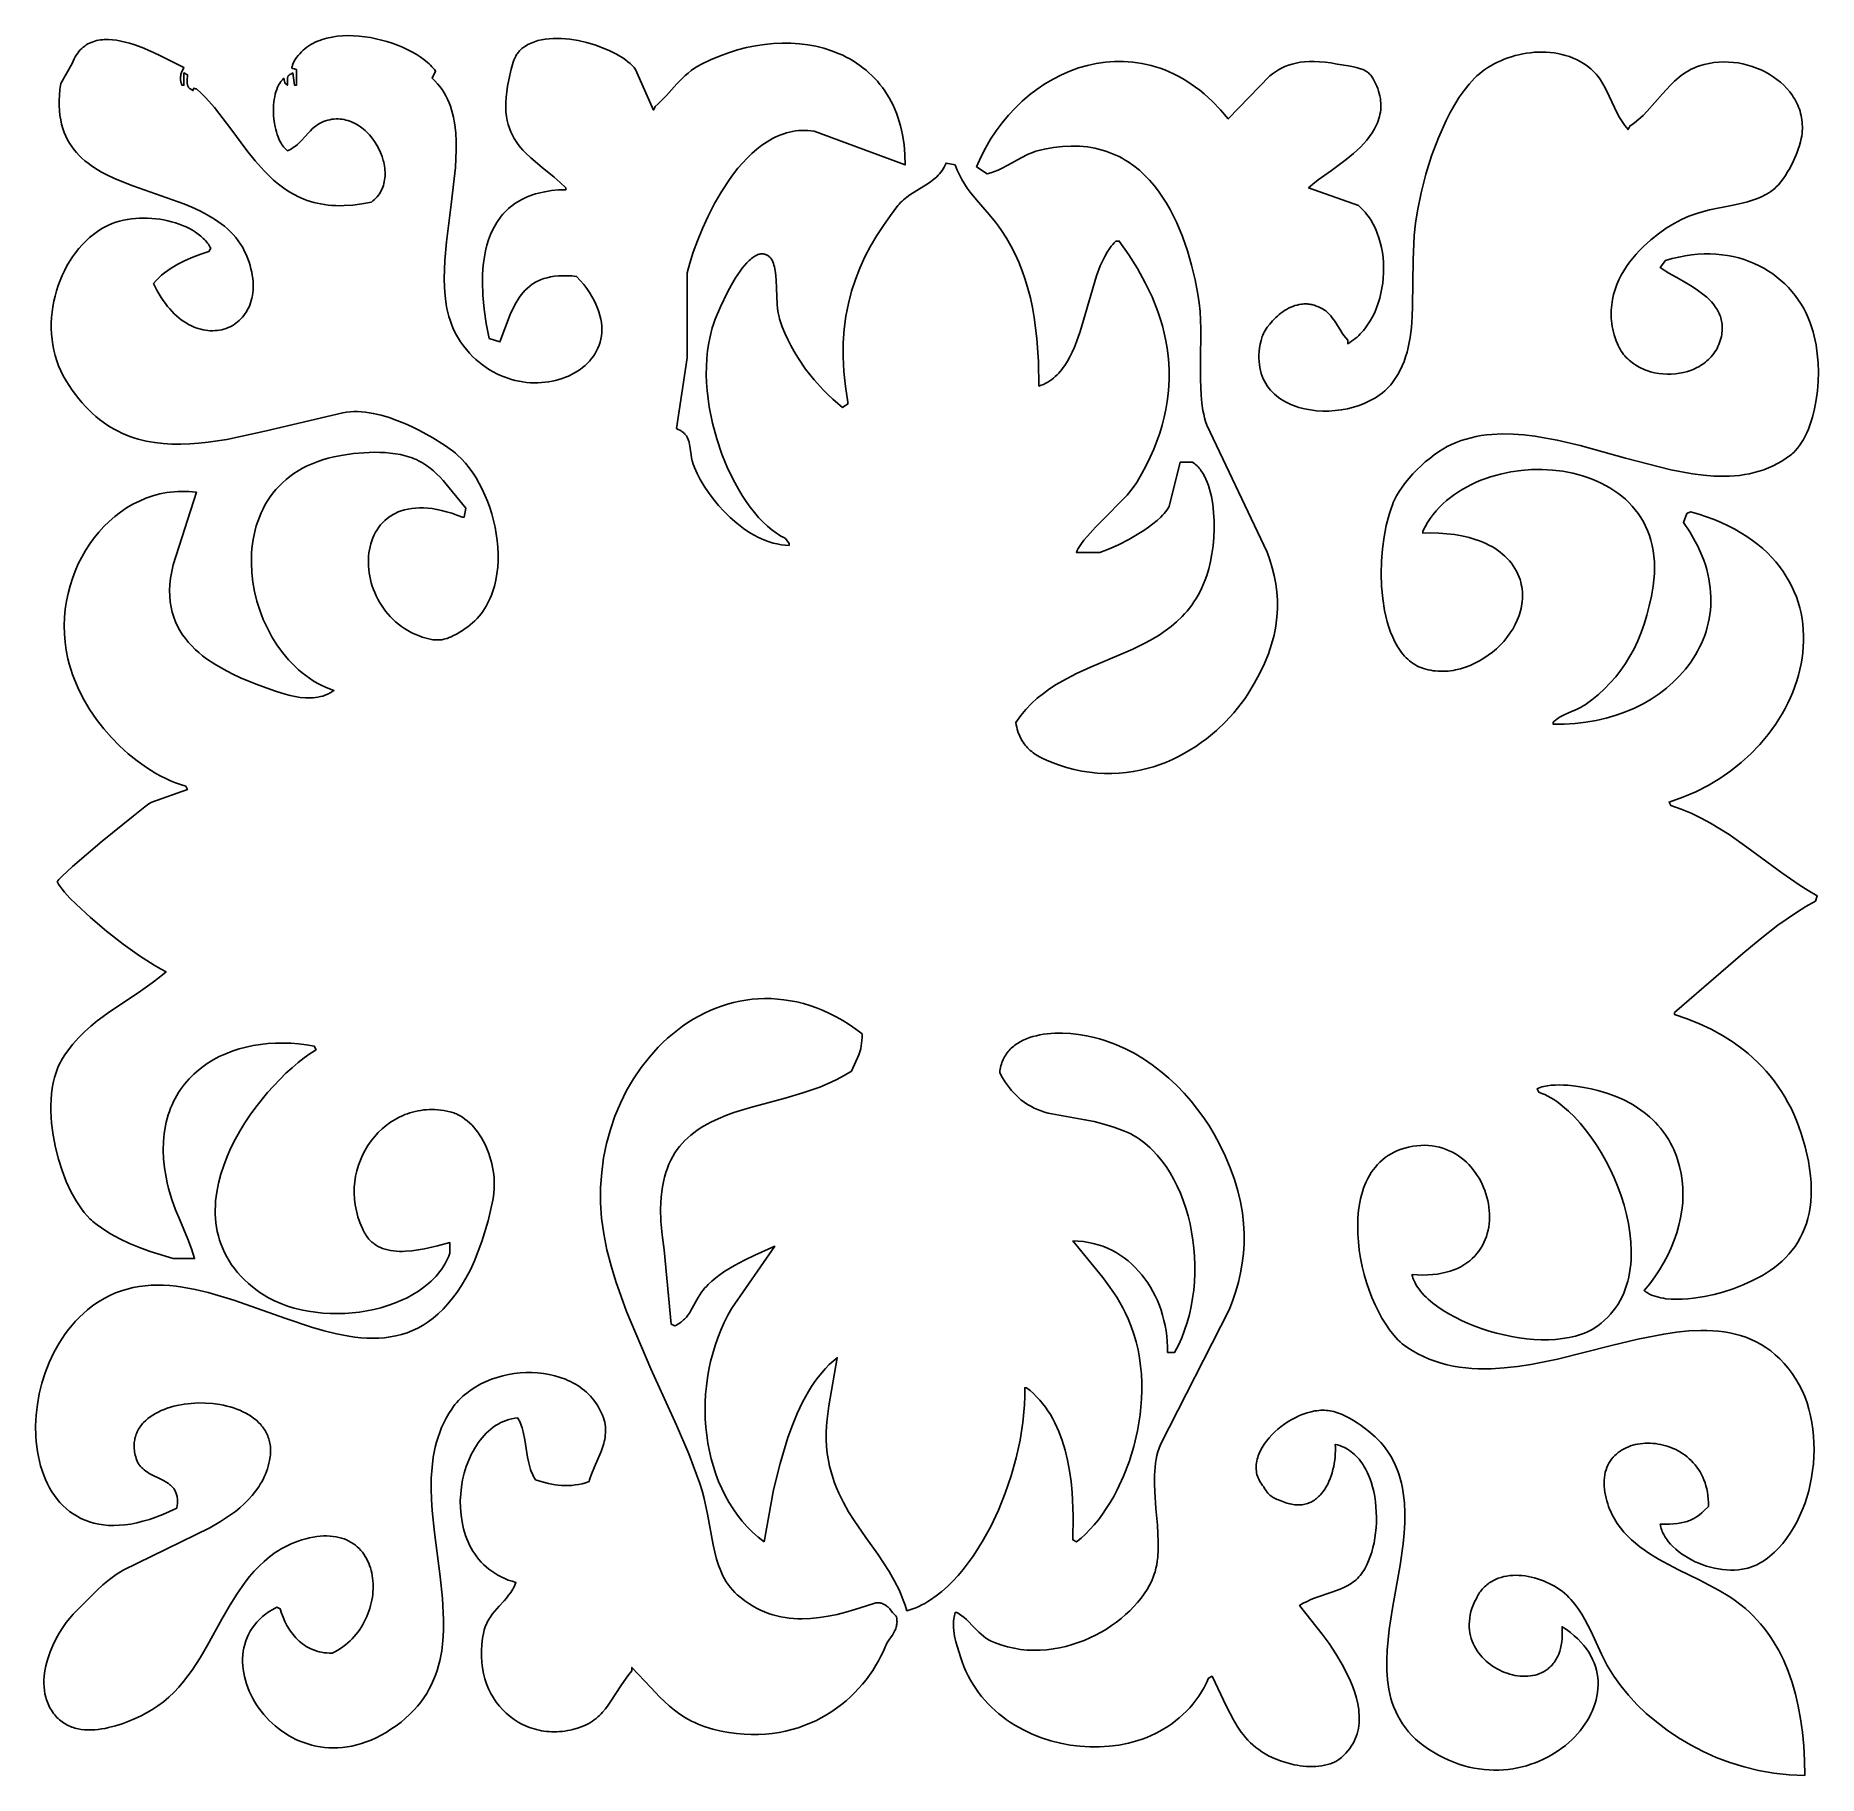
# Model space of a CAD drawing. Header units: centimetres. Extents: x -2.15 to 2.15, y -2.1 to 2.1.
import ezdxf

# ---------------------------------------------------------------- set-up
doc = ezdxf.new("R2010")
doc.units = ezdxf.units.CM
doc.header["$MEASUREMENT"] = 0
doc.layers.add('Layer 1', color=7, linetype='Continuous')

msp = doc.modelspace()

# ---------------------------------------------------------------- linework, layer by layer
at = {"layer": 'Layer 1', "color": 177}
msp.add_open_spline([(2.11696, -2.09701), (2.11696, -2.09701), (2.07902, -2.09557), (2.07902, -2.09557), (2.07902, -2.09557), (2.07902, -2.09557), (2.0419, -2.09161), (2.0419, -2.09161), (2.0419, -2.09161), (2.0419, -2.09161), (2.00569, -2.0853), (2.00569, -2.0853), (2.00569, -2.0853), (2.00569, -2.0853), (1.97047, -2.07679), (1.97047, -2.07679), (1.97047, -2.07679), (1.97047, -2.07679), (1.93634, -2.06623), (1.93634, -2.06623), (1.93634, -2.06623), (1.93634, -2.06623), (1.90336, -2.05376), (1.90336, -2.05376), (1.90336, -2.05376), (1.90336, -2.05376), (1.87163, -2.03955), (1.87163, -2.03955), (1.87163, -2.03955), (1.87163, -2.03955), (1.84124, -2.02375), (1.84124, -2.02375), (1.84124, -2.02375), (1.84124, -2.02375), (1.81227, -2.0065), (1.81227, -2.0065), (1.81227, -2.0065), (1.81227, -2.0065), (1.7848, -1.98796), (1.7848, -1.98796), (1.7848, -1.98796), (1.7848, -1.98796), (1.75892, -1.96828), (1.75892, -1.96828), (1.75892, -1.96828), (1.75892, -1.96828), (1.73471, -1.94761), (1.73471, -1.94761), (1.73471, -1.94761), (1.73471, -1.94761), (1.71226, -1.92611), (1.71226, -1.92611), (1.71226, -1.92611), (1.71226, -1.92611), (1.69166, -1.90392), (1.69166, -1.90392), (1.69166, -1.90392), (1.69166, -1.90392), (1.67298, -1.8812), (1.67298, -1.8812), (1.67298, -1.8812), (1.67298, -1.8812), (1.65631, -1.8581), (1.65631, -1.8581), (1.65631, -1.8581), (1.65631, -1.8581), (1.64822, -1.84536), (1.64822, -1.84536), (1.64822, -1.84536), (1.64822, -1.84536), (1.64066, -1.83216), (1.64066, -1.83216), (1.64066, -1.83216), (1.64066, -1.83216), (1.62671, -1.80478), (1.62671, -1.80478), (1.62671, -1.80478), (1.62671, -1.80478), (1.60056, -1.74878), (1.60056, -1.74878), (1.60056, -1.74878), (1.60056, -1.74878), (1.58666, -1.7217), (1.58666, -1.7217), (1.58666, -1.7217), (1.58666, -1.7217), (1.57913, -1.70872), (1.57913, -1.70872), (1.57913, -1.70872), (1.57913, -1.70872), (1.57107, -1.69625), (1.57107, -1.69625), (1.57107, -1.69625), (1.57107, -1.69625), (1.56238, -1.68437), (1.56238, -1.68437), (1.56238, -1.68437), (1.56238, -1.68437), (1.55777, -1.67869), (1.55777, -1.67869), (1.55777, -1.67869), (1.55777, -1.67869), (1.55296, -1.6732), (1.55296, -1.6732), (1.55296, -1.6732), (1.55296, -1.6732), (1.54793, -1.6679), (1.54793, -1.6679), (1.54793, -1.6679), (1.54793, -1.6679), (1.54269, -1.66281), (1.54269, -1.66281), (1.54269, -1.66281), (1.54269, -1.66281), (1.5372, -1.65795), (1.5372, -1.65795), (1.5372, -1.65795), (1.5372, -1.65795), (1.53147, -1.65331), (1.53147, -1.65331), (1.53147, -1.65331), (1.53147, -1.65331), (1.52571, -1.64908), (1.52571, -1.64908), (1.52571, -1.64908), (1.52571, -1.64908), (1.5197, -1.64504), (1.5197, -1.64504), (1.5197, -1.64504), (1.5197, -1.64504), (1.51344, -1.6412), (1.51344, -1.6412), (1.51344, -1.6412), (1.51344, -1.6412), (1.50696, -1.63756), (1.50696, -1.63756), (1.50696, -1.63756), (1.50696, -1.63756), (1.50028, -1.63415), (1.50028, -1.63415), (1.50028, -1.63415), (1.50028, -1.63415), (1.49343, -1.63098), (1.49343, -1.63098), (1.49343, -1.63098), (1.49343, -1.63098), (1.48643, -1.62805), (1.48643, -1.62805), (1.48643, -1.62805), (1.48643, -1.62805), (1.47929, -1.62538), (1.47929, -1.62538), (1.47929, -1.62538), (1.47929, -1.62538), (1.47205, -1.62298), (1.47205, -1.62298), (1.47205, -1.62298), (1.47205, -1.62298), (1.46471, -1.62087), (1.46471, -1.62087), (1.46471, -1.62087), (1.46471, -1.62087), (1.45731, -1.61905), (1.45731, -1.61905), (1.45731, -1.61905), (1.45731, -1.61905), (1.44986, -1.61753), (1.44986, -1.61753), (1.44986, -1.61753), (1.44986, -1.61753), (1.44239, -1.61634), (1.44239, -1.61634), (1.44239, -1.61634), (1.44239, -1.61634), (1.43492, -1.61548), (1.43492, -1.61548), (1.43492, -1.61548), (1.43492, -1.61548), (1.42747, -1.61496), (1.42747, -1.61496), (1.42747, -1.61496), (1.42747, -1.61496), (1.42005, -1.6148), (1.42005, -1.6148), (1.42005, -1.6148), (1.42005, -1.6148), (1.41271, -1.615), (1.41271, -1.615), (1.41271, -1.615), (1.41271, -1.615), (1.40544, -1.61559), (1.40544, -1.61559), (1.40544, -1.61559), (1.40544, -1.61559), (1.39829, -1.61656), (1.39829, -1.61656), (1.39829, -1.61656), (1.39829, -1.61656), (1.39125, -1.61794), (1.39125, -1.61794), (1.39125, -1.61794), (1.39125, -1.61794), (1.38437, -1.61974), (1.38437, -1.61974), (1.38437, -1.61974), (1.38437, -1.61974), (1.37767, -1.62196), (1.37767, -1.62196), (1.37767, -1.62196), (1.37767, -1.62196), (1.37439, -1.62324), (1.37439, -1.62324), (1.37439, -1.62324), (1.37439, -1.62324), (1.37116, -1.62462), (1.37116, -1.62462), (1.37116, -1.62462), (1.37116, -1.62462), (1.36798, -1.62613), (1.36798, -1.62613), (1.36798, -1.62613), (1.36798, -1.62613), (1.36486, -1.62774), (1.36486, -1.62774), (1.36486, -1.62774), (1.36486, -1.62774), (1.3618, -1.62947), (1.3618, -1.62947), (1.3618, -1.62947), (1.3618, -1.62947), (1.3588, -1.63132), (1.3588, -1.63132), (1.3588, -1.63132), (1.3588, -1.63132), (1.35586, -1.63329), (1.35586, -1.63329), (1.35586, -1.63329), (1.35586, -1.63329), (1.35299, -1.63538), (1.35299, -1.63538), (1.35299, -1.63538), (1.35299, -1.63538), (1.3502, -1.63759), (1.3502, -1.63759), (1.3502, -1.63759), (1.3502, -1.63759), (1.34747, -1.63992), (1.34747, -1.63992), (1.34747, -1.63992), (1.34747, -1.63992), (1.34482, -1.64238), (1.34482, -1.64238), (1.34482, -1.64238), (1.34482, -1.64238), (1.34225, -1.64496), (1.34225, -1.64496), (1.34225, -1.64496), (1.34225, -1.64496), (1.33976, -1.64767), (1.33976, -1.64767), (1.33976, -1.64767), (1.33976, -1.64767), (1.33735, -1.65052), (1.33735, -1.65052), (1.33735, -1.65052), (1.33735, -1.65052), (1.33503, -1.65349), (1.33503, -1.65349), (1.33503, -1.65349), (1.33503, -1.65349), (1.3328, -1.6566), (1.3328, -1.6566), (1.3328, -1.6566), (1.3328, -1.6566), (1.33066, -1.65984), (1.33066, -1.65984), (1.33066, -1.65984), (1.33066, -1.65984), (1.32862, -1.66322), (1.32862, -1.66322), (1.32862, -1.66322), (1.32862, -1.66322), (1.32667, -1.66673), (1.32667, -1.66673), (1.32667, -1.66673), (1.32667, -1.66673), (1.32482, -1.67038), (1.32482, -1.67038), (1.32482, -1.67038), (1.32482, -1.67038), (1.32074, -1.67855), (1.32074, -1.67855), (1.32074, -1.67855), (1.32074, -1.67855), (1.31725, -1.68663), (1.31725, -1.68663), (1.31725, -1.68663), (1.31725, -1.68663), (1.31432, -1.69459), (1.31432, -1.69459), (1.31432, -1.69459), (1.31432, -1.69459), (1.31194, -1.70243), (1.31194, -1.70243), (1.31194, -1.70243), (1.31194, -1.70243), (1.31009, -1.71015), (1.31009, -1.71015), (1.31009, -1.71015), (1.31009, -1.71015), (1.30876, -1.71775), (1.30876, -1.71775), (1.30876, -1.71775), (1.30876, -1.71775), (1.30793, -1.72521), (1.30793, -1.72521), (1.30793, -1.72521), (1.30793, -1.72521), (1.30757, -1.73253), (1.30757, -1.73253), (1.30757, -1.73253), (1.30757, -1.73253), (1.30769, -1.7397), (1.30769, -1.7397), (1.30769, -1.7397), (1.30769, -1.7397), (1.30824, -1.74673), (1.30824, -1.74673), (1.30824, -1.74673), (1.30824, -1.74673), (1.30923, -1.75359), (1.30923, -1.75359), (1.30923, -1.75359), (1.30923, -1.75359), (1.31063, -1.7603), (1.31063, -1.7603), (1.31063, -1.7603), (1.31063, -1.7603), (1.31243, -1.76683), (1.31243, -1.76683), (1.31243, -1.76683), (1.31243, -1.76683), (1.31461, -1.77319), (1.31461, -1.77319), (1.31461, -1.77319), (1.31461, -1.77319), (1.31715, -1.77936), (1.31715, -1.77936), (1.31715, -1.77936), (1.31715, -1.77936), (1.32003, -1.78536), (1.32003, -1.78536), (1.32003, -1.78536), (1.32003, -1.78536), (1.32325, -1.79115), (1.32325, -1.79115), (1.32325, -1.79115), (1.32325, -1.79115), (1.32678, -1.79675), (1.32678, -1.79675), (1.32678, -1.79675), (1.32678, -1.79675), (1.33059, -1.80215), (1.33059, -1.80215), (1.33059, -1.80215), (1.33059, -1.80215), (1.33469, -1.80733), (1.33469, -1.80733), (1.33469, -1.80733), (1.33469, -1.80733), (1.33905, -1.8123), (1.33905, -1.8123), (1.33905, -1.8123), (1.33905, -1.8123), (1.34364, -1.81705), (1.34364, -1.81705), (1.34364, -1.81705), (1.34364, -1.81705), (1.34848, -1.82157), (1.34848, -1.82157), (1.34848, -1.82157), (1.34848, -1.82157), (1.35351, -1.82586), (1.35351, -1.82586), (1.35351, -1.82586), (1.35351, -1.82586), (1.35874, -1.82991), (1.35874, -1.82991), (1.35874, -1.82991), (1.35874, -1.82991), (1.36414, -1.83371), (1.36414, -1.83371), (1.36414, -1.83371), (1.36414, -1.83371), (1.3697, -1.83726), (1.3697, -1.83726), (1.3697, -1.83726), (1.3697, -1.83726), (1.37541, -1.84055), (1.37541, -1.84055), (1.37541, -1.84055), (1.37541, -1.84055), (1.38123, -1.84358), (1.38123, -1.84358), (1.38123, -1.84358), (1.38123, -1.84358), (1.38717, -1.84634), (1.38717, -1.84634), (1.38717, -1.84634), (1.38717, -1.84634), (1.39319, -1.84883), (1.39319, -1.84883), (1.39319, -1.84883), (1.39319, -1.84883), (1.39929, -1.85104), (1.39929, -1.85104), (1.39929, -1.85104), (1.39929, -1.85104), (1.40545, -1.85296), (1.40545, -1.85296), (1.40545, -1.85296), (1.40545, -1.85296), (1.41164, -1.85459), (1.41164, -1.85459), (1.41164, -1.85459), (1.41164, -1.85459), (1.41786, -1.85593), (1.41786, -1.85593), (1.41786, -1.85593), (1.41786, -1.85593), (1.42408, -1.85695), (1.42408, -1.85695), (1.42408, -1.85695), (1.42408, -1.85695), (1.43029, -1.85767), (1.43029, -1.85767), (1.43029, -1.85767), (1.43029, -1.85767), (1.43647, -1.85807), (1.43647, -1.85807), (1.43647, -1.85807), (1.43647, -1.85807), (1.4426, -1.85815), (1.4426, -1.85815), (1.4426, -1.85815), (1.4426, -1.85815), (1.44868, -1.85791), (1.44868, -1.85791), (1.44868, -1.85791), (1.44868, -1.85791), (1.45467, -1.85733), (1.45467, -1.85733), (1.45467, -1.85733), (1.45467, -1.85733), (1.46057, -1.85641), (1.46057, -1.85641), (1.46057, -1.85641), (1.46057, -1.85641), (1.46635, -1.85515), (1.46635, -1.85515), (1.46635, -1.85515), (1.46635, -1.85515), (1.472, -1.85354), (1.472, -1.85354), (1.472, -1.85354), (1.472, -1.85354), (1.47751, -1.85157), (1.47751, -1.85157), (1.47751, -1.85157), (1.47751, -1.85157), (1.4802, -1.85045), (1.4802, -1.85045), (1.4802, -1.85045), (1.4802, -1.85045), (1.48285, -1.84924), (1.48285, -1.84924), (1.48285, -1.84924), (1.48285, -1.84924), (1.48546, -1.84793), (1.48546, -1.84793), (1.48546, -1.84793), (1.48546, -1.84793), (1.48801, -1.84654), (1.48801, -1.84654), (1.48801, -1.84654), (1.48801, -1.84654), (1.49052, -1.84505), (1.49052, -1.84505), (1.49052, -1.84505), (1.49052, -1.84505), (1.49297, -1.84346), (1.49297, -1.84346), (1.49297, -1.84346), (1.49297, -1.84346), (1.49537, -1.84178), (1.49537, -1.84178), (1.49537, -1.84178), (1.49537, -1.84178), (1.49772, -1.84001), (1.49772, -1.84001), (1.49772, -1.84001), (1.49772, -1.84001), (1.5, -1.83814), (1.5, -1.83814), (1.5, -1.83814), (1.5, -1.83814), (1.50223, -1.83617), (1.50223, -1.83617), (1.50223, -1.83617), (1.50223, -1.83617), (1.50439, -1.8341), (1.50439, -1.8341), (1.50439, -1.8341), (1.50439, -1.8341), (1.50649, -1.83194), (1.50649, -1.83194), (1.50649, -1.83194), (1.50649, -1.83194), (1.50853, -1.82967), (1.50853, -1.82967), (1.50853, -1.82967), (1.50853, -1.82967), (1.51049, -1.82731), (1.51049, -1.82731), (1.51049, -1.82731), (1.51049, -1.82731), (1.51238, -1.82484), (1.51238, -1.82484), (1.51238, -1.82484), (1.51238, -1.82484), (1.5142, -1.82228), (1.5142, -1.82228), (1.5142, -1.82228), (1.5142, -1.82228), (1.51595, -1.81961), (1.51595, -1.81961), (1.51595, -1.81961), (1.51595, -1.81961), (1.51761, -1.81684), (1.51761, -1.81684), (1.51761, -1.81684), (1.51761, -1.81684), (1.5192, -1.81396), (1.5192, -1.81396), (1.5192, -1.81396), (1.5192, -1.81396), (1.52071, -1.81098), (1.52071, -1.81098), (1.52071, -1.81098), (1.52071, -1.81098), (1.52213, -1.8079), (1.52213, -1.8079), (1.52213, -1.8079), (1.52213, -1.8079), (1.52347, -1.80471), (1.52347, -1.80471), (1.52347, -1.80471), (1.52347, -1.80471), (1.52587, -1.798), (1.52587, -1.798), (1.52587, -1.798), (1.52587, -1.798), (1.52792, -1.79087), (1.52792, -1.79087), (1.52792, -1.79087), (1.52792, -1.79087), (1.52957, -1.78329), (1.52957, -1.78329), (1.52957, -1.78329), (1.52957, -1.78329), (1.53083, -1.77528), (1.53083, -1.77528), (1.53083, -1.77528), (1.53083, -1.77528), (1.53166, -1.7668), (1.53166, -1.7668), (1.53166, -1.7668), (1.53166, -1.7668), (1.53205, -1.75788), (1.53205, -1.75788), (1.53205, -1.75788), (1.53205, -1.75788), (1.53199, -1.74849), (1.53199, -1.74849), (1.53199, -1.74849), (1.53199, -1.74849), (1.53147, -1.73864), (1.53147, -1.73864), (1.53147, -1.73864), (1.53147, -1.73864), (1.54203, -1.74567), (1.54203, -1.74567), (1.54203, -1.74567), (1.54203, -1.74567), (1.55185, -1.75293), (1.55185, -1.75293), (1.55185, -1.75293), (1.55185, -1.75293), (1.56095, -1.7604), (1.56095, -1.7604), (1.56095, -1.7604), (1.56095, -1.7604), (1.56932, -1.76807), (1.56932, -1.76807), (1.56932, -1.76807), (1.56932, -1.76807), (1.57699, -1.77592), (1.57699, -1.77592), (1.57699, -1.77592), (1.57699, -1.77592), (1.58397, -1.78394), (1.58397, -1.78394), (1.58397, -1.78394), (1.58397, -1.78394), (1.59026, -1.79212), (1.59026, -1.79212), (1.59026, -1.79212), (1.59026, -1.79212), (1.59589, -1.80043), (1.59589, -1.80043), (1.59589, -1.80043), (1.59589, -1.80043), (1.60086, -1.80887), (1.60086, -1.80887), (1.60086, -1.80887), (1.60086, -1.80887), (1.60518, -1.81742), (1.60518, -1.81742), (1.60518, -1.81742), (1.60518, -1.81742), (1.60888, -1.82607), (1.60888, -1.82607), (1.60888, -1.82607), (1.60888, -1.82607), (1.61195, -1.83479), (1.61195, -1.83479), (1.61195, -1.83479), (1.61195, -1.83479), (1.61442, -1.84359), (1.61442, -1.84359), (1.61442, -1.84359), (1.61442, -1.84359), (1.61629, -1.85244), (1.61629, -1.85244), (1.61629, -1.85244), (1.61629, -1.85244), (1.61758, -1.86132), (1.61758, -1.86132), (1.61758, -1.86132), (1.61758, -1.86132), (1.6183, -1.87024), (1.6183, -1.87024), (1.6183, -1.87024), (1.6183, -1.87024), (1.61846, -1.87916), (1.61846, -1.87916), (1.61846, -1.87916), (1.61846, -1.87916), (1.61807, -1.88807), (1.61807, -1.88807), (1.61807, -1.88807), (1.61807, -1.88807), (1.61715, -1.89697), (1.61715, -1.89697), (1.61715, -1.89697), (1.61715, -1.89697), (1.6157, -1.90582), (1.6157, -1.90582), (1.6157, -1.90582), (1.6157, -1.90582), (1.61375, -1.91464), (1.61375, -1.91464), (1.61375, -1.91464), (1.61375, -1.91464), (1.6113, -1.92338), (1.6113, -1.92338), (1.6113, -1.92338), (1.6113, -1.92338), (1.60836, -1.93205), (1.60836, -1.93205), (1.60836, -1.93205), (1.60836, -1.93205), (1.60496, -1.94063), (1.60496, -1.94063), (1.60496, -1.94063), (1.60496, -1.94063), (1.60109, -1.9491), (1.60109, -1.9491), (1.60109, -1.9491), (1.60109, -1.9491), (1.59677, -1.95745), (1.59677, -1.95745), (1.59677, -1.95745), (1.59677, -1.95745), (1.59202, -1.96567), (1.59202, -1.96567), (1.59202, -1.96567), (1.59202, -1.96567), (1.58684, -1.97373), (1.58684, -1.97373), (1.58684, -1.97373), (1.58684, -1.97373), (1.58125, -1.98163), (1.58125, -1.98163), (1.58125, -1.98163), (1.58125, -1.98163), (1.57527, -1.98935), (1.57527, -1.98935), (1.57527, -1.98935), (1.57527, -1.98935), (1.56889, -1.99688), (1.56889, -1.99688), (1.56889, -1.99688), (1.56889, -1.99688), (1.56214, -2.00419), (1.56214, -2.00419), (1.56214, -2.00419), (1.56214, -2.00419), (1.55503, -2.01129), (1.55503, -2.01129), (1.55503, -2.01129), (1.55503, -2.01129), (1.54757, -2.01814), (1.54757, -2.01814), (1.54757, -2.01814), (1.54757, -2.01814), (1.53977, -2.02475), (1.53977, -2.02475), (1.53977, -2.02475), (1.53977, -2.02475), (1.53164, -2.03109), (1.53164, -2.03109), (1.53164, -2.03109), (1.53164, -2.03109), (1.5232, -2.03714), (1.5232, -2.03714), (1.5232, -2.03714), (1.5232, -2.03714), (1.51446, -2.04291), (1.51446, -2.04291), (1.51446, -2.04291), (1.51446, -2.04291), (1.50543, -2.04836), (1.50543, -2.04836), (1.50543, -2.04836), (1.50543, -2.04836), (1.49612, -2.05349), (1.49612, -2.05349), (1.49612, -2.05349), (1.49612, -2.05349), (1.48655, -2.05828), (1.48655, -2.05828), (1.48655, -2.05828), (1.48655, -2.05828), (1.47672, -2.06271), (1.47672, -2.06271), (1.47672, -2.06271), (1.47672, -2.06271), (1.46666, -2.06679), (1.46666, -2.06679), (1.46666, -2.06679), (1.46666, -2.06679), (1.45636, -2.07047), (1.45636, -2.07047), (1.45636, -2.07047), (1.45636, -2.07047), (1.44586, -2.07376), (1.44586, -2.07376), (1.44586, -2.07376), (1.44586, -2.07376), (1.43514, -2.07664), (1.43514, -2.07664), (1.43514, -2.07664), (1.43514, -2.07664), (1.42424, -2.07909), (1.42424, -2.07909), (1.42424, -2.07909), (1.42424, -2.07909), (1.41316, -2.0811), (1.41316, -2.0811), (1.41316, -2.0811), (1.41316, -2.0811), (1.40191, -2.08266), (1.40191, -2.08266), (1.40191, -2.08266), (1.40191, -2.08266), (1.39051, -2.08374), (1.39051, -2.08374), (1.39051, -2.08374), (1.39051, -2.08374), (1.37896, -2.08435), (1.37896, -2.08435), (1.37896, -2.08435), (1.37896, -2.08435), (1.36729, -2.08445), (1.36729, -2.08445), (1.36729, -2.08445), (1.36729, -2.08445), (1.35549, -2.08404), (1.35549, -2.08404), (1.35549, -2.08404), (1.35549, -2.08404), (1.34359, -2.08311), (1.34359, -2.08311), (1.34359, -2.08311), (1.34359, -2.08311), (1.3316, -2.08163), (1.3316, -2.08163), (1.3316, -2.08163), (1.3316, -2.08163), (1.31953, -2.0796), (1.31953, -2.0796), (1.31953, -2.0796), (1.31953, -2.0796), (1.30739, -2.07699), (1.30739, -2.07699), (1.30739, -2.07699), (1.30739, -2.07699), (1.29519, -2.0738), (1.29519, -2.0738), (1.29519, -2.0738), (1.29519, -2.0738), (1.28295, -2.07001), (1.28295, -2.07001), (1.28295, -2.07001), (1.28295, -2.07001), (1.27067, -2.06561), (1.27067, -2.06561), (1.27067, -2.06561), (1.27067, -2.06561), (1.25838, -2.06057), (1.25838, -2.06057), (1.25838, -2.06057), (1.25838, -2.06057), (1.24608, -2.05489), (1.24608, -2.05489), (1.24608, -2.05489), (1.24608, -2.05489), (1.23378, -2.04856), (1.23378, -2.04856), (1.23378, -2.04856), (1.23378, -2.04856), (1.2215, -2.04155), (1.2215, -2.04155), (1.2215, -2.04155), (1.2215, -2.04155), (1.20953, -2.03399), (1.20953, -2.03399), (1.20953, -2.03399), (1.20953, -2.03399), (1.19837, -2.02612), (1.19837, -2.02612), (1.19837, -2.02612), (1.19837, -2.02612), (1.18799, -2.01797), (1.18799, -2.01797), (1.18799, -2.01797), (1.18799, -2.01797), (1.17837, -2.00954), (1.17837, -2.00954), (1.17837, -2.00954), (1.17837, -2.00954), (1.1695, -2.00084), (1.1695, -2.00084), (1.1695, -2.00084), (1.1695, -2.00084), (1.16133, -1.99187), (1.16133, -1.99187), (1.16133, -1.99187), (1.16133, -1.99187), (1.15386, -1.98265), (1.15386, -1.98265), (1.15386, -1.98265), (1.15386, -1.98265), (1.14706, -1.97318), (1.14706, -1.97318), (1.14706, -1.97318), (1.14706, -1.97318), (1.14089, -1.96348), (1.14089, -1.96348), (1.14089, -1.96348), (1.14089, -1.96348), (1.13535, -1.95355), (1.13535, -1.95355), (1.13535, -1.95355), (1.13535, -1.95355), (1.13041, -1.94339), (1.13041, -1.94339), (1.13041, -1.94339), (1.13041, -1.94339), (1.12603, -1.93303), (1.12603, -1.93303), (1.12603, -1.93303), (1.12603, -1.93303), (1.12221, -1.92245), (1.12221, -1.92245), (1.12221, -1.92245), (1.12221, -1.92245), (1.11892, -1.91168), (1.11892, -1.91168), (1.11892, -1.91168), (1.11892, -1.91168), (1.11612, -1.90073), (1.11612, -1.90073), (1.11612, -1.90073), (1.11612, -1.90073), (1.11381, -1.88959), (1.11381, -1.88959), (1.11381, -1.88959), (1.11381, -1.88959), (1.11195, -1.87829), (1.11195, -1.87829), (1.11195, -1.87829), (1.11195, -1.87829), (1.11052, -1.86682), (1.11052, -1.86682), (1.11052, -1.86682), (1.11052, -1.86682), (1.10887, -1.84343), (1.10887, -1.84343), (1.10887, -1.84343), (1.10887, -1.84343), (1.10866, -1.81949), (1.10866, -1.81949), (1.10866, -1.81949), (1.10866, -1.81949), (1.10972, -1.79506), (1.10972, -1.79506), (1.10972, -1.79506), (1.10972, -1.79506), (1.11484, -1.74503), (1.11484, -1.74503), (1.11484, -1.74503), (1.11484, -1.74503), (1.12274, -1.69386), (1.12274, -1.69386), (1.12274, -1.69386), (1.12274, -1.69386), (1.14084, -1.59025), (1.14084, -1.59025), (1.14084, -1.59025), (1.14084, -1.59025), (1.14804, -1.53888), (1.14804, -1.53888), (1.14804, -1.53888), (1.14804, -1.53888), (1.15051, -1.51354), (1.15051, -1.51354), (1.15051, -1.51354), (1.15051, -1.51354), (1.15199, -1.48851), (1.15199, -1.48851), (1.15199, -1.48851), (1.15199, -1.48851), (1.15228, -1.46387), (1.15228, -1.46387), (1.15228, -1.46387), (1.15228, -1.46387), (1.15119, -1.43968), (1.15119, -1.43968), (1.15119, -1.43968), (1.15119, -1.43968), (1.15008, -1.42778), (1.15008, -1.42778), (1.15008, -1.42778), (1.15008, -1.42778), (1.14854, -1.41601), (1.14854, -1.41601), (1.14854, -1.41601), (1.14854, -1.41601), (1.14657, -1.40439), (1.14657, -1.40439), (1.14657, -1.40439), (1.14657, -1.40439), (1.14414, -1.39292), (1.14414, -1.39292), (1.14414, -1.39292), (1.14414, -1.39292), (1.14123, -1.38162), (1.14123, -1.38162), (1.14123, -1.38162), (1.14123, -1.38162), (1.1378, -1.37048), (1.1378, -1.37048), (1.1378, -1.37048), (1.1378, -1.37048), (1.13384, -1.35953), (1.13384, -1.35953), (1.13384, -1.35953), (1.13384, -1.35953), (1.12933, -1.34876), (1.12933, -1.34876), (1.12933, -1.34876), (1.12933, -1.34876), (1.12424, -1.33819), (1.12424, -1.33819), (1.12424, -1.33819), (1.12424, -1.33819), (1.11855, -1.32782), (1.11855, -1.32782), (1.11855, -1.32782), (1.11855, -1.32782), (1.11223, -1.31767), (1.11223, -1.31767), (1.11223, -1.31767), (1.11223, -1.31767), (1.10526, -1.30774), (1.10526, -1.30774), (1.10526, -1.30774), (1.10526, -1.30774), (1.10022, -1.30136), (1.10022, -1.30136), (1.10022, -1.30136), (1.10022, -1.30136), (1.09439, -1.29471), (1.09439, -1.29471), (1.09439, -1.29471), (1.09439, -1.29471), (1.08785, -1.28785), (1.08785, -1.28785), (1.08785, -1.28785), (1.08785, -1.28785), (1.08066, -1.28087), (1.08066, -1.28087), (1.08066, -1.28087), (1.08066, -1.28087), (1.06466, -1.2669), (1.06466, -1.2669), (1.06466, -1.2669), (1.06466, -1.2669), (1.047, -1.25346), (1.047, -1.25346), (1.047, -1.25346), (1.047, -1.25346), (1.03773, -1.24715), (1.03773, -1.24715), (1.03773, -1.24715), (1.03773, -1.24715), (1.02828, -1.2412), (1.02828, -1.2412), (1.02828, -1.2412), (1.02828, -1.2412), (1.01871, -1.23573), (1.01871, -1.23573), (1.01871, -1.23573), (1.01871, -1.23573), (1.00911, -1.23079), (1.00911, -1.23079), (1.00911, -1.23079), (1.00911, -1.23079), (0.99954, -1.22648), (0.99954, -1.22648), (0.99954, -1.22648), (0.99954, -1.22648), (0.99008, -1.22289), (0.99008, -1.22289), (0.99008, -1.22289), (0.99008, -1.22289), (0.98542, -1.22138), (0.98542, -1.22138), (0.98542, -1.22138), (0.98542, -1.22138), (0.98081, -1.22008), (0.98081, -1.22008), (0.98081, -1.22008), (0.98081, -1.22008), (0.97627, -1.219), (0.97627, -1.219), (0.97627, -1.219), (0.97627, -1.219), (0.9718, -1.21815), (0.9718, -1.21815), (0.9718, -1.21815), (0.9718, -1.21815), (0.96745, -1.21753), (0.96745, -1.21753), (0.96745, -1.21753), (0.96745, -1.21753), (0.96303, -1.21711), (0.96303, -1.21711), (0.96303, -1.21711), (0.96303, -1.21711), (0.95856, -1.2169), (0.95856, -1.2169), (0.95856, -1.2169), (0.95856, -1.2169), (0.95405, -1.21687), (0.95405, -1.21687), (0.95405, -1.21687), (0.95405, -1.21687), (0.9495, -1.21702), (0.9495, -1.21702), (0.9495, -1.21702), (0.9495, -1.21702), (0.94491, -1.21736), (0.94491, -1.21736), (0.94491, -1.21736), (0.94491, -1.21736), (0.94028, -1.21788), (0.94028, -1.21788), (0.94028, -1.21788), (0.94028, -1.21788), (0.93564, -1.21857), (0.93564, -1.21857), (0.93564, -1.21857), (0.93564, -1.21857), (0.9263, -1.22046), (0.9263, -1.22046), (0.9263, -1.22046), (0.9263, -1.22046), (0.91694, -1.22299), (0.91694, -1.22299), (0.91694, -1.22299), (0.91694, -1.22299), (0.90759, -1.22613), (0.90759, -1.22613), (0.90759, -1.22613), (0.90759, -1.22613), (0.8983, -1.22985), (0.8983, -1.22985), (0.8983, -1.22985), (0.8983, -1.22985), (0.88913, -1.23411), (0.88913, -1.23411), (0.88913, -1.23411), (0.88913, -1.23411), (0.8801, -1.23887), (0.8801, -1.23887), (0.8801, -1.23887), (0.8801, -1.23887), (0.87128, -1.2441), (0.87128, -1.2441), (0.87128, -1.2441), (0.87128, -1.2441), (0.8627, -1.24977), (0.8627, -1.24977), (0.8627, -1.24977), (0.8627, -1.24977), (0.85441, -1.25584), (0.85441, -1.25584), (0.85441, -1.25584), (0.85441, -1.25584), (0.84645, -1.26228), (0.84645, -1.26228), (0.84645, -1.26228), (0.84645, -1.26228), (0.83888, -1.26905), (0.83888, -1.26905), (0.83888, -1.26905), (0.83888, -1.26905), (0.83173, -1.27612), (0.83173, -1.27612), (0.83173, -1.27612), (0.83173, -1.27612), (0.82506, -1.28345), (0.82506, -1.28345), (0.82506, -1.28345), (0.82506, -1.28345), (0.81891, -1.29101), (0.81891, -1.29101), (0.81891, -1.29101), (0.81891, -1.29101), (0.81331, -1.29877), (0.81331, -1.29877), (0.81331, -1.29877), (0.81331, -1.29877), (0.80833, -1.30668), (0.80833, -1.30668), (0.80833, -1.30668), (0.80833, -1.30668), (0.80608, -1.31069), (0.80608, -1.31069), (0.80608, -1.31069), (0.80608, -1.31069), (0.804, -1.31473), (0.804, -1.31473), (0.804, -1.31473), (0.804, -1.31473), (0.80209, -1.31879), (0.80209, -1.31879), (0.80209, -1.31879), (0.80209, -1.31879), (0.80037, -1.32286), (0.80037, -1.32286), (0.80037, -1.32286), (0.80037, -1.32286), (0.79883, -1.32695), (0.79883, -1.32695), (0.79883, -1.32695), (0.79883, -1.32695), (0.79748, -1.33105), (0.79748, -1.33105), (0.79748, -1.33105), (0.79748, -1.33105), (0.79633, -1.33516), (0.79633, -1.33516), (0.79633, -1.33516), (0.79633, -1.33516), (0.79538, -1.33926), (0.79538, -1.33926), (0.79538, -1.33926), (0.79538, -1.33926), (0.79464, -1.34337), (0.79464, -1.34337), (0.79464, -1.34337), (0.79464, -1.34337), (0.79412, -1.34746), (0.79412, -1.34746), (0.79412, -1.34746), (0.79412, -1.34746), (0.79382, -1.35155), (0.79382, -1.35155), (0.79382, -1.35155), (0.79382, -1.35155), (0.79374, -1.35561), (0.79374, -1.35561), (0.79374, -1.35561), (0.79374, -1.35561), (0.79389, -1.35966), (0.79389, -1.35966), (0.79389, -1.35966), (0.79389, -1.35966), (0.79429, -1.36368), (0.79429, -1.36368), (0.79429, -1.36368), (0.79429, -1.36368), (0.79492, -1.36768), (0.79492, -1.36768), (0.79492, -1.36768), (0.79492, -1.36768), (0.79581, -1.37164), (0.79581, -1.37164), (0.79581, -1.37164), (0.79581, -1.37164), (0.79695, -1.37556), (0.79695, -1.37556), (0.79695, -1.37556), (0.79695, -1.37556), (0.79834, -1.37944), (0.79834, -1.37944), (0.79834, -1.37944), (0.79834, -1.37944), (0.80001, -1.38327), (0.80001, -1.38327), (0.80001, -1.38327), (0.80001, -1.38327), (0.80195, -1.38706), (0.80195, -1.38706), (0.80195, -1.38706), (0.80195, -1.38706), (0.80416, -1.39079), (0.80416, -1.39079), (0.80416, -1.39079), (0.80416, -1.39079), (0.80665, -1.39446), (0.80665, -1.39446), (0.80665, -1.39446), (0.80665, -1.39446), (0.80944, -1.39806), (0.80944, -1.39806), (0.80944, -1.39806), (0.80944, -1.39806), (0.81251, -1.4016), (0.81251, -1.4016), (0.81251, -1.4016), (0.81251, -1.4016), (0.81427, -1.40511), (0.81427, -1.40511), (0.81427, -1.40511), (0.81427, -1.40511), (0.8161, -1.40837), (0.8161, -1.40837), (0.8161, -1.40837), (0.8161, -1.40837), (0.81804, -1.41137), (0.81804, -1.41137), (0.81804, -1.41137), (0.81804, -1.41137), (0.82008, -1.41415), (0.82008, -1.41415), (0.82008, -1.41415), (0.82008, -1.41415), (0.82223, -1.41672), (0.82223, -1.41672), (0.82223, -1.41672), (0.82223, -1.41672), (0.8245, -1.41909), (0.8245, -1.41909), (0.8245, -1.41909), (0.8245, -1.41909), (0.8269, -1.42129), (0.8269, -1.42129), (0.8269, -1.42129), (0.8269, -1.42129), (0.82943, -1.42332), (0.82943, -1.42332), (0.82943, -1.42332), (0.82943, -1.42332), (0.83211, -1.42521), (0.83211, -1.42521), (0.83211, -1.42521), (0.83211, -1.42521), (0.83494, -1.42696), (0.83494, -1.42696), (0.83494, -1.42696), (0.83494, -1.42696), (0.83793, -1.42861), (0.83793, -1.42861), (0.83793, -1.42861), (0.83793, -1.42861), (0.84109, -1.43016), (0.84109, -1.43016), (0.84109, -1.43016), (0.84109, -1.43016), (0.84443, -1.43163), (0.84443, -1.43163), (0.84443, -1.43163), (0.84443, -1.43163), (0.84795, -1.43304), (0.84795, -1.43304), (0.84795, -1.43304), (0.84795, -1.43304), (0.85557, -1.43573), (0.85557, -1.43573), (0.85557, -1.43573), (0.85557, -1.43573), (0.85973, -1.43752), (0.85973, -1.43752), (0.85973, -1.43752), (0.85973, -1.43752), (0.86382, -1.4391), (0.86382, -1.4391), (0.86382, -1.4391), (0.86382, -1.4391), (0.86785, -1.4405), (0.86785, -1.4405), (0.86785, -1.4405), (0.86785, -1.4405), (0.87182, -1.44171), (0.87182, -1.44171), (0.87182, -1.44171), (0.87182, -1.44171), (0.87572, -1.44273), (0.87572, -1.44273), (0.87572, -1.44273), (0.87572, -1.44273), (0.87955, -1.44356), (0.87955, -1.44356), (0.87955, -1.44356), (0.87955, -1.44356), (0.88331, -1.44422), (0.88331, -1.44422), (0.88331, -1.44422), (0.88331, -1.44422), (0.88701, -1.4447), (0.88701, -1.4447), (0.88701, -1.4447), (0.88701, -1.4447), (0.89063, -1.44502), (0.89063, -1.44502), (0.89063, -1.44502), (0.89063, -1.44502), (0.8942, -1.44516), (0.8942, -1.44516), (0.8942, -1.44516), (0.8942, -1.44516), (0.89769, -1.44514), (0.89769, -1.44514), (0.89769, -1.44514), (0.89769, -1.44514), (0.90112, -1.44495), (0.90112, -1.44495), (0.90112, -1.44495), (0.90112, -1.44495), (0.90449, -1.44461), (0.90449, -1.44461), (0.90449, -1.44461), (0.90449, -1.44461), (0.90778, -1.44411), (0.90778, -1.44411), (0.90778, -1.44411), (0.90778, -1.44411), (0.911, -1.44346), (0.911, -1.44346), (0.911, -1.44346), (0.911, -1.44346), (0.91416, -1.44266), (0.91416, -1.44266), (0.91416, -1.44266), (0.91416, -1.44266), (0.91725, -1.44173), (0.91725, -1.44173), (0.91725, -1.44173), (0.91725, -1.44173), (0.92028, -1.44064), (0.92028, -1.44064), (0.92028, -1.44064), (0.92028, -1.44064), (0.92323, -1.43942), (0.92323, -1.43942), (0.92323, -1.43942), (0.92323, -1.43942), (0.92612, -1.43807), (0.92612, -1.43807), (0.92612, -1.43807), (0.92612, -1.43807), (0.92894, -1.43659), (0.92894, -1.43659), (0.92894, -1.43659), (0.92894, -1.43659), (0.93169, -1.43498), (0.93169, -1.43498), (0.93169, -1.43498), (0.93169, -1.43498), (0.93437, -1.43325), (0.93437, -1.43325), (0.93437, -1.43325), (0.93437, -1.43325), (0.93699, -1.4314), (0.93699, -1.4314), (0.93699, -1.4314), (0.93699, -1.4314), (0.93954, -1.42943), (0.93954, -1.42943), (0.93954, -1.42943), (0.93954, -1.42943), (0.94201, -1.42735), (0.94201, -1.42735), (0.94201, -1.42735), (0.94201, -1.42735), (0.94443, -1.42516), (0.94443, -1.42516), (0.94443, -1.42516), (0.94443, -1.42516), (0.94677, -1.42286), (0.94677, -1.42286), (0.94677, -1.42286), (0.94677, -1.42286), (0.94904, -1.42046), (0.94904, -1.42046), (0.94904, -1.42046), (0.94904, -1.42046), (0.95125, -1.41796), (0.95125, -1.41796), (0.95125, -1.41796), (0.95125, -1.41796), (0.95545, -1.41269), (0.95545, -1.41269), (0.95545, -1.41269), (0.95545, -1.41269), (0.95938, -1.40706), (0.95938, -1.40706), (0.95938, -1.40706), (0.95938, -1.40706), (0.96303, -1.40111), (0.96303, -1.40111), (0.96303, -1.40111), (0.96303, -1.40111), (0.9664, -1.39485), (0.9664, -1.39485), (0.9664, -1.39485), (0.9664, -1.39485), (0.96949, -1.38833), (0.96949, -1.38833), (0.96949, -1.38833), (0.96949, -1.38833), (0.97231, -1.38157), (0.97231, -1.38157), (0.97231, -1.38157), (0.97231, -1.38157), (0.97485, -1.37459), (0.97485, -1.37459), (0.97485, -1.37459), (0.97485, -1.37459), (0.97711, -1.36742), (0.97711, -1.36742), (0.97711, -1.36742), (0.97711, -1.36742), (0.97908, -1.3601), (0.97908, -1.3601), (0.97908, -1.3601), (0.97908, -1.3601), (0.98078, -1.35265), (0.98078, -1.35265), (0.98078, -1.35265), (0.98078, -1.35265), (0.98219, -1.3451), (0.98219, -1.3451), (0.98219, -1.3451), (0.98219, -1.3451), (0.98332, -1.33747), (0.98332, -1.33747), (0.98332, -1.33747), (0.98332, -1.33747), (0.98417, -1.3298), (0.98417, -1.3298), (0.98417, -1.3298), (0.98417, -1.3298), (0.98473, -1.32211), (0.98473, -1.32211), (0.98473, -1.32211), (0.98473, -1.32211), (0.98501, -1.31443), (0.98501, -1.31443), (0.98501, -1.31443), (0.98501, -1.31443), (0.98501, -1.30679), (0.98501, -1.30679), (0.98501, -1.30679), (0.98501, -1.30679), (0.98472, -1.29921), (0.98472, -1.29921), (0.98472, -1.29921), (0.98472, -1.29921), (0.99005, -1.30054), (0.99005, -1.30054), (0.99005, -1.30054), (0.99005, -1.30054), (0.99522, -1.30213), (0.99522, -1.30213), (0.99522, -1.30213), (0.99522, -1.30213), (1.00024, -1.30399), (1.00024, -1.30399), (1.00024, -1.30399), (1.00024, -1.30399), (1.0051, -1.3061), (1.0051, -1.3061), (1.0051, -1.3061), (1.0051, -1.3061), (1.0098, -1.30845), (1.0098, -1.30845), (1.0098, -1.30845), (1.0098, -1.30845), (1.01436, -1.31104), (1.01436, -1.31104), (1.01436, -1.31104), (1.01436, -1.31104), (1.01876, -1.31386), (1.01876, -1.31386), (1.01876, -1.31386), (1.01876, -1.31386), (1.023, -1.3169), (1.023, -1.3169), (1.023, -1.3169), (1.023, -1.3169), (1.0271, -1.32015), (1.0271, -1.32015), (1.0271, -1.32015), (1.0271, -1.32015), (1.03104, -1.32362), (1.03104, -1.32362), (1.03104, -1.32362), (1.03104, -1.32362), (1.03483, -1.32728), (1.03483, -1.32728), (1.03483, -1.32728), (1.03483, -1.32728), (1.03848, -1.33114), (1.03848, -1.33114), (1.03848, -1.33114), (1.03848, -1.33114), (1.04198, -1.33518), (1.04198, -1.33518), (1.04198, -1.33518), (1.04198, -1.33518), (1.04532, -1.3394), (1.04532, -1.3394), (1.04532, -1.3394), (1.04532, -1.3394), (1.04853, -1.34379), (1.04853, -1.34379), (1.04853, -1.34379), (1.04853, -1.34379), (1.05159, -1.34834), (1.05159, -1.34834), (1.05159, -1.34834), (1.05159, -1.34834), (1.0545, -1.35305), (1.0545, -1.35305), (1.0545, -1.35305), (1.0545, -1.35305), (1.05727, -1.35791), (1.05727, -1.35791), (1.05727, -1.35791), (1.05727, -1.35791), (1.06238, -1.36804), (1.06238, -1.36804), (1.06238, -1.36804), (1.06238, -1.36804), (1.06694, -1.37868), (1.06694, -1.37868), (1.06694, -1.37868), (1.06694, -1.37868), (1.07093, -1.38977), (1.07093, -1.38977), (1.07093, -1.38977), (1.07093, -1.38977), (1.07437, -1.40124), (1.07437, -1.40124), (1.07437, -1.40124), (1.07437, -1.40124), (1.07728, -1.41305), (1.07728, -1.41305), (1.07728, -1.41305), (1.07728, -1.41305), (1.07964, -1.42512), (1.07964, -1.42512), (1.07964, -1.42512), (1.07964, -1.42512), (1.08148, -1.43741), (1.08148, -1.43741), (1.08148, -1.43741), (1.08148, -1.43741), (1.0828, -1.44985), (1.0828, -1.44985), (1.0828, -1.44985), (1.0828, -1.44985), (1.08361, -1.46239), (1.08361, -1.46239), (1.08361, -1.46239), (1.08361, -1.46239), (1.08391, -1.47497), (1.08391, -1.47497), (1.08391, -1.47497), (1.08391, -1.47497), (1.08371, -1.48752), (1.08371, -1.48752), (1.08371, -1.48752), (1.08371, -1.48752), (1.08302, -1.49999), (1.08302, -1.49999), (1.08302, -1.49999), (1.08302, -1.49999), (1.08184, -1.51231), (1.08184, -1.51231), (1.08184, -1.51231), (1.08184, -1.51231), (1.08019, -1.52444), (1.08019, -1.52444), (1.08019, -1.52444), (1.08019, -1.52444), (1.07807, -1.53631), (1.07807, -1.53631), (1.07807, -1.53631), (1.07807, -1.53631), (1.07548, -1.54787), (1.07548, -1.54787), (1.07548, -1.54787), (1.07548, -1.54787), (1.07244, -1.55904), (1.07244, -1.55904), (1.07244, -1.55904), (1.07244, -1.55904), (1.06894, -1.56979), (1.06894, -1.56979), (1.06894, -1.56979), (1.06894, -1.56979), (1.06501, -1.58003), (1.06501, -1.58003), (1.06501, -1.58003), (1.06501, -1.58003), (1.06064, -1.58973), (1.06064, -1.58973), (1.06064, -1.58973), (1.06064, -1.58973), (1.05584, -1.59881), (1.05584, -1.59881), (1.05584, -1.59881), (1.05584, -1.59881), (1.05328, -1.60311), (1.05328, -1.60311), (1.05328, -1.60311), (1.05328, -1.60311), (1.05062, -1.60723), (1.05062, -1.60723), (1.05062, -1.60723), (1.05062, -1.60723), (1.04786, -1.61117), (1.04786, -1.61117), (1.04786, -1.61117), (1.04786, -1.61117), (1.04499, -1.61492), (1.04499, -1.61492), (1.04499, -1.61492), (1.04499, -1.61492), (1.0418, -1.61867), (1.0418, -1.61867), (1.0418, -1.61867), (1.0418, -1.61867), (1.03841, -1.6222), (1.03841, -1.6222), (1.03841, -1.6222), (1.03841, -1.6222), (1.03484, -1.62552), (1.03484, -1.62552), (1.03484, -1.62552), (1.03484, -1.62552), (1.03109, -1.62866), (1.03109, -1.62866), (1.03109, -1.62866), (1.03109, -1.62866), (1.02718, -1.63161), (1.02718, -1.63161), (1.02718, -1.63161), (1.02718, -1.63161), (1.02311, -1.63438), (1.02311, -1.63438), (1.02311, -1.63438), (1.02311, -1.63438), (1.0189, -1.637), (1.0189, -1.637), (1.0189, -1.637), (1.0189, -1.637), (1.01456, -1.63948), (1.01456, -1.63948), (1.01456, -1.63948), (1.01456, -1.63948), (1.00552, -1.64405), (1.00552, -1.64405), (1.00552, -1.64405), (1.00552, -1.64405), (0.99608, -1.64818), (0.99608, -1.64818), (0.99608, -1.64818), (0.99608, -1.64818), (0.97635, -1.65555), (0.97635, -1.65555), (0.97635, -1.65555), (0.97635, -1.65555), (0.93587, -1.66943), (0.93587, -1.66943), (0.93587, -1.66943), (0.93587, -1.66943), (0.92603, -1.6733), (0.92603, -1.6733), (0.92603, -1.6733), (0.92603, -1.6733), (0.91649, -1.67753), (0.91649, -1.67753), (0.91649, -1.67753), (0.91649, -1.67753), (0.90732, -1.68221), (0.90732, -1.68221), (0.90732, -1.68221), (0.90732, -1.68221), (0.90291, -1.68475), (0.90291, -1.68475), (0.90291, -1.68475), (0.90291, -1.68475), (0.89862, -1.68745), (0.89862, -1.68745), (0.89862, -1.68745), (0.89862, -1.68745), (0.9531, -1.75652), (0.9531, -1.75652), (0.9531, -1.75652), (0.9531, -1.75652), (0.96951, -1.77954), (0.96951, -1.77954), (0.96951, -1.77954), (0.96951, -1.77954), (0.98574, -1.80414), (0.98574, -1.80414), (0.98574, -1.80414), (0.98574, -1.80414), (1.00111, -1.82997), (1.00111, -1.82997), (1.00111, -1.82997), (1.00111, -1.82997), (1.01499, -1.85666), (1.01499, -1.85666), (1.01499, -1.85666), (1.01499, -1.85666), (1.02116, -1.87023), (1.02116, -1.87023), (1.02116, -1.87023), (1.02116, -1.87023), (1.02671, -1.88387), (1.02671, -1.88387), (1.02671, -1.88387), (1.02671, -1.88387), (1.03156, -1.89755), (1.03156, -1.89755), (1.03156, -1.89755), (1.03156, -1.89755), (1.03562, -1.91123), (1.03562, -1.91123), (1.03562, -1.91123), (1.03562, -1.91123), (1.03881, -1.92486), (1.03881, -1.92486), (1.03881, -1.92486), (1.03881, -1.92486), (1.04106, -1.93839), (1.04106, -1.93839), (1.04106, -1.93839), (1.04106, -1.93839), (1.0418, -1.94511), (1.0418, -1.94511), (1.0418, -1.94511), (1.0418, -1.94511), (1.04227, -1.95178), (1.04227, -1.95178), (1.04227, -1.95178), (1.04227, -1.95178), (1.04247, -1.95841), (1.04247, -1.95841), (1.04247, -1.95841), (1.04247, -1.95841), (1.04237, -1.96498), (1.04237, -1.96498), (1.04237, -1.96498), (1.04237, -1.96498), (1.04199, -1.9715), (1.04199, -1.9715), (1.04199, -1.9715), (1.04199, -1.9715), (1.04128, -1.97796), (1.04128, -1.97796), (1.04128, -1.97796), (1.04128, -1.97796), (1.04026, -1.98435), (1.04026, -1.98435), (1.04026, -1.98435), (1.04026, -1.98435), (1.03892, -1.99066), (1.03892, -1.99066), (1.03892, -1.99066), (1.03892, -1.99066), (1.03723, -1.9969), (1.03723, -1.9969), (1.03723, -1.9969), (1.03723, -1.9969), (1.03519, -2.00305), (1.03519, -2.00305), (1.03519, -2.00305), (1.03519, -2.00305), (1.03279, -2.00911), (1.03279, -2.00911), (1.03279, -2.00911), (1.03279, -2.00911), (1.03002, -2.01507), (1.03002, -2.01507), (1.03002, -2.01507), (1.03002, -2.01507), (1.02688, -2.02093), (1.02688, -2.02093), (1.02688, -2.02093), (1.02688, -2.02093), (1.02334, -2.02668), (1.02334, -2.02668), (1.02334, -2.02668), (1.02334, -2.02668), (1.0194, -2.03232), (1.0194, -2.03232), (1.0194, -2.03232), (1.0194, -2.03232), (1.01505, -2.03784), (1.01505, -2.03784), (1.01505, -2.03784), (1.01505, -2.03784), (1.01028, -2.04323), (1.01028, -2.04323), (1.01028, -2.04323), (1.01028, -2.04323), (1.00507, -2.0485), (1.00507, -2.0485), (1.00507, -2.0485), (1.00507, -2.0485), (0.99943, -2.05363), (0.99943, -2.05363), (0.99943, -2.05363), (0.99943, -2.05363), (0.99333, -2.05862), (0.99333, -2.05862), (0.99333, -2.05862), (0.99333, -2.05862), (0.99109, -2.06025), (0.99109, -2.06025), (0.99109, -2.06025), (0.99109, -2.06025), (0.98872, -2.06181), (0.98872, -2.06181), (0.98872, -2.06181), (0.98872, -2.06181), (0.98622, -2.06328), (0.98622, -2.06328), (0.98622, -2.06328), (0.98622, -2.06328), (0.98359, -2.06466), (0.98359, -2.06466), (0.98359, -2.06466), (0.98359, -2.06466), (0.98085, -2.06596), (0.98085, -2.06596), (0.98085, -2.06596), (0.98085, -2.06596), (0.97799, -2.06718), (0.97799, -2.06718), (0.97799, -2.06718), (0.97799, -2.06718), (0.97503, -2.06832), (0.97503, -2.06832), (0.97503, -2.06832), (0.97503, -2.06832), (0.97197, -2.06937), (0.97197, -2.06937), (0.97197, -2.06937), (0.97197, -2.06937), (0.96558, -2.07122), (0.96558, -2.07122), (0.96558, -2.07122), (0.96558, -2.07122), (0.95887, -2.07276), (0.95887, -2.07276), (0.95887, -2.07276), (0.95887, -2.07276), (0.9519, -2.07398), (0.9519, -2.07398), (0.9519, -2.07398), (0.9519, -2.07398), (0.94471, -2.07489), (0.94471, -2.07489), (0.94471, -2.07489), (0.94471, -2.07489), (0.93736, -2.07549), (0.93736, -2.07549), (0.93736, -2.07549), (0.93736, -2.07549), (0.9299, -2.07578), (0.9299, -2.07578), (0.9299, -2.07578), (0.9299, -2.07578), (0.92238, -2.07578), (0.92238, -2.07578), (0.92238, -2.07578), (0.92238, -2.07578), (0.91485, -2.07548), (0.91485, -2.07548), (0.91485, -2.07548), (0.91485, -2.07548), (0.90737, -2.07489), (0.90737, -2.07489), (0.90737, -2.07489), (0.90737, -2.07489), (0.89998, -2.07401), (0.89998, -2.07401), (0.89998, -2.07401), (0.89998, -2.07401), (0.89274, -2.07285), (0.89274, -2.07285), (0.89274, -2.07285), (0.89274, -2.07285), (0.8857, -2.07142), (0.8857, -2.07142), (0.8857, -2.07142), (0.8857, -2.07142), (0.8739, -2.06851), (0.8739, -2.06851), (0.8739, -2.06851), (0.8739, -2.06851), (0.86273, -2.06531), (0.86273, -2.06531), (0.86273, -2.06531), (0.86273, -2.06531), (0.85217, -2.06182), (0.85217, -2.06182), (0.85217, -2.06182), (0.85217, -2.06182), (0.84219, -2.05805), (0.84219, -2.05805), (0.84219, -2.05805), (0.84219, -2.05805), (0.83276, -2.054), (0.83276, -2.054), (0.83276, -2.054), (0.83276, -2.054), (0.82386, -2.04968), (0.82386, -2.04968), (0.82386, -2.04968), (0.82386, -2.04968), (0.81545, -2.04509), (0.81545, -2.04509), (0.81545, -2.04509), (0.81545, -2.04509), (0.80753, -2.04024), (0.80753, -2.04024), (0.80753, -2.04024), (0.80753, -2.04024), (0.80004, -2.03513), (0.80004, -2.03513), (0.80004, -2.03513), (0.80004, -2.03513), (0.79297, -2.02976), (0.79297, -2.02976), (0.79297, -2.02976), (0.79297, -2.02976), (0.78629, -2.02415), (0.78629, -2.02415), (0.78629, -2.02415), (0.78629, -2.02415), (0.77997, -2.01829), (0.77997, -2.01829), (0.77997, -2.01829), (0.77997, -2.01829), (0.77399, -2.0122), (0.77399, -2.0122), (0.77399, -2.0122), (0.77399, -2.0122), (0.76832, -2.00588), (0.76832, -2.00588), (0.76832, -2.00588), (0.76832, -2.00588), (0.76293, -1.99933), (0.76293, -1.99933), (0.76293, -1.99933), (0.76293, -1.99933), (0.75779, -1.99255), (0.75779, -1.99255), (0.75779, -1.99255), (0.75779, -1.99255), (0.74816, -1.97836), (0.74816, -1.97836), (0.74816, -1.97836), (0.74816, -1.97836), (0.73921, -1.96334), (0.73921, -1.96334), (0.73921, -1.96334), (0.73921, -1.96334), (0.72249, -1.93097), (0.72249, -1.93097), (0.72249, -1.93097), (0.72249, -1.93097), (0.68767, -1.8581), (0.68767, -1.8581), (0.68767, -1.8581), (0.68767, -1.8581), (0.67906, -1.86237), (0.67906, -1.86237), (0.67906, -1.86237), (0.67906, -1.86237), (0.67376, -1.87388), (0.67376, -1.87388), (0.67376, -1.87388), (0.67376, -1.87388), (0.66804, -1.88497), (0.66804, -1.88497), (0.66804, -1.88497), (0.66804, -1.88497), (0.6619, -1.89562), (0.6619, -1.89562), (0.6619, -1.89562), (0.6619, -1.89562), (0.65536, -1.90586), (0.65536, -1.90586), (0.65536, -1.90586), (0.65536, -1.90586), (0.64844, -1.91567), (0.64844, -1.91567), (0.64844, -1.91567), (0.64844, -1.91567), (0.64114, -1.92505), (0.64114, -1.92505), (0.64114, -1.92505), (0.64114, -1.92505), (0.63348, -1.93402), (0.63348, -1.93402), (0.63348, -1.93402), (0.63348, -1.93402), (0.62549, -1.94257), (0.62549, -1.94257), (0.62549, -1.94257), (0.62549, -1.94257), (0.61716, -1.9507), (0.61716, -1.9507), (0.61716, -1.9507), (0.61716, -1.9507), (0.60852, -1.95842), (0.60852, -1.95842), (0.60852, -1.95842), (0.60852, -1.95842), (0.59959, -1.96572), (0.59959, -1.96572), (0.59959, -1.96572), (0.59959, -1.96572), (0.59036, -1.97261), (0.59036, -1.97261), (0.59036, -1.97261), (0.59036, -1.97261), (0.58087, -1.9791), (0.58087, -1.9791), (0.58087, -1.9791), (0.58087, -1.9791), (0.57112, -1.98518), (0.57112, -1.98518), (0.57112, -1.98518), (0.57112, -1.98518), (0.56114, -1.99085), (0.56114, -1.99085), (0.56114, -1.99085), (0.56114, -1.99085), (0.55093, -1.99612), (0.55093, -1.99612), (0.55093, -1.99612), (0.55093, -1.99612), (0.5405, -2.00099), (0.5405, -2.00099), (0.5405, -2.00099), (0.5405, -2.00099), (0.52988, -2.00545), (0.52988, -2.00545), (0.52988, -2.00545), (0.52988, -2.00545), (0.51907, -2.00953), (0.51907, -2.00953), (0.51907, -2.00953), (0.51907, -2.00953), (0.5081, -2.0132), (0.5081, -2.0132), (0.5081, -2.0132), (0.5081, -2.0132), (0.49698, -2.01648), (0.49698, -2.01648), (0.49698, -2.01648), (0.49698, -2.01648), (0.48571, -2.01937), (0.48571, -2.01937), (0.48571, -2.01937), (0.48571, -2.01937), (0.46283, -2.02398), (0.46283, -2.02398), (0.46283, -2.02398), (0.46283, -2.02398), (0.43957, -2.02704), (0.43957, -2.02704), (0.43957, -2.02704), (0.43957, -2.02704), (0.41604, -2.02857), (0.41604, -2.02857), (0.41604, -2.02857), (0.41604, -2.02857), (0.39237, -2.02857), (0.39237, -2.02857), (0.39237, -2.02857), (0.39237, -2.02857), (0.36867, -2.02709), (0.36867, -2.02709), (0.36867, -2.02709), (0.36867, -2.02709), (0.34505, -2.02411), (0.34505, -2.02411), (0.34505, -2.02411), (0.34505, -2.02411), (0.32164, -2.01966), (0.32164, -2.01966), (0.32164, -2.01966), (0.32164, -2.01966), (0.29855, -2.01376), (0.29855, -2.01376), (0.29855, -2.01376), (0.29855, -2.01376), (0.2759, -2.00641), (0.2759, -2.00641), (0.2759, -2.00641), (0.2759, -2.00641), (0.2538, -1.99763), (0.2538, -1.99763), (0.2538, -1.99763), (0.2538, -1.99763), (0.23238, -1.98745), (0.23238, -1.98745), (0.23238, -1.98745), (0.23238, -1.98745), (0.21173, -1.97586), (0.21173, -1.97586), (0.21173, -1.97586), (0.21173, -1.97586), (0.20175, -1.96955), (0.20175, -1.96955), (0.20175, -1.96955), (0.20175, -1.96955), (0.192, -1.96289), (0.192, -1.96289), (0.192, -1.96289), (0.192, -1.96289), (0.18251, -1.9559), (0.18251, -1.9559), (0.18251, -1.9559), (0.18251, -1.9559), (0.17328, -1.94856), (0.17328, -1.94856), (0.17328, -1.94856), (0.17328, -1.94856), (0.16434, -1.94088), (0.16434, -1.94088), (0.16434, -1.94088), (0.16434, -1.94088), (0.1557, -1.93287), (0.1557, -1.93287), (0.1557, -1.93287), (0.1557, -1.93287), (0.14738, -1.92452), (0.14738, -1.92452), (0.14738, -1.92452), (0.14738, -1.92452), (0.13938, -1.91585), (0.13938, -1.91585), (0.13938, -1.91585), (0.13938, -1.91585), (0.13172, -1.90683), (0.13172, -1.90683), (0.13172, -1.90683), (0.13172, -1.90683), (0.12442, -1.8975), (0.12442, -1.8975), (0.12442, -1.8975), (0.12442, -1.8975), (0.1175, -1.88783), (0.1175, -1.88783), (0.1175, -1.88783), (0.1175, -1.88783), (0.11096, -1.87784), (0.11096, -1.87784), (0.11096, -1.87784), (0.11096, -1.87784), (0.10482, -1.86753), (0.10482, -1.86753), (0.10482, -1.86753), (0.10482, -1.86753), (0.09909, -1.85689), (0.09909, -1.85689), (0.09909, -1.85689), (0.09909, -1.85689), (0.0938, -1.84594), (0.0938, -1.84594), (0.0938, -1.84594), (0.0938, -1.84594), (0.08895, -1.83466), (0.08895, -1.83466), (0.08895, -1.83466), (0.08895, -1.83466), (0.08456, -1.82307), (0.08456, -1.82307), (0.08456, -1.82307), (0.08456, -1.82307), (0.08065, -1.81117), (0.08065, -1.81117), (0.08065, -1.81117), (0.08065, -1.81117), (0.07329, -1.7877), (0.07329, -1.7877), (0.07329, -1.7877), (0.07329, -1.7877), (0.0697, -1.77497), (0.0697, -1.77497), (0.0697, -1.77497), (0.0697, -1.77497), (0.06666, -1.76168), (0.06666, -1.76168), (0.06666, -1.76168), (0.06666, -1.76168), (0.06547, -1.75484), (0.06547, -1.75484), (0.06547, -1.75484), (0.06547, -1.75484), (0.06456, -1.7479), (0.06456, -1.7479), (0.06456, -1.7479), (0.06456, -1.7479), (0.06398, -1.74086), (0.06398, -1.74086), (0.06398, -1.74086), (0.06398, -1.74086), (0.06379, -1.73373), (0.06379, -1.73373), (0.06379, -1.73373), (0.06379, -1.73373), (0.06401, -1.72652), (0.06401, -1.72652), (0.06401, -1.72652), (0.06401, -1.72652), (0.06472, -1.71924), (0.06472, -1.71924), (0.06472, -1.71924), (0.06472, -1.71924), (0.06526, -1.71558), (0.06526, -1.71558), (0.06526, -1.71558), (0.06526, -1.71558), (0.06594, -1.7119), (0.06594, -1.7119), (0.06594, -1.7119), (0.06594, -1.7119), (0.06676, -1.70821), (0.06676, -1.70821), (0.06676, -1.70821), (0.06676, -1.70821), (0.06773, -1.70451), (0.06773, -1.70451), (0.06773, -1.70451), (0.06773, -1.70451), (0.07204, -1.70451), (0.07204, -1.70451), (0.07204, -1.70451), (0.07204, -1.70451), (0.0752, -1.70634), (0.0752, -1.70634), (0.0752, -1.70634), (0.0752, -1.70634), (0.07826, -1.70827), (0.07826, -1.70827), (0.07826, -1.70827), (0.07826, -1.70827), (0.0841, -1.7124), (0.0841, -1.7124), (0.0841, -1.7124), (0.0841, -1.7124), (0.08962, -1.71685), (0.08962, -1.71685), (0.08962, -1.71685), (0.08962, -1.71685), (0.09489, -1.72156), (0.09489, -1.72156), (0.09489, -1.72156), (0.09489, -1.72156), (0.11476, -1.74181), (0.11476, -1.74181), (0.11476, -1.74181), (0.11476, -1.74181), (0.12489, -1.75198), (0.12489, -1.75198), (0.12489, -1.75198), (0.12489, -1.75198), (0.13025, -1.75686), (0.13025, -1.75686), (0.13025, -1.75686), (0.13025, -1.75686), (0.13587, -1.76155), (0.13587, -1.76155), (0.13587, -1.76155), (0.13587, -1.76155), (0.14184, -1.76596), (0.14184, -1.76596), (0.14184, -1.76596), (0.14184, -1.76596), (0.14497, -1.76805), (0.14497, -1.76805), (0.14497, -1.76805), (0.14497, -1.76805), (0.14821, -1.77006), (0.14821, -1.77006), (0.14821, -1.77006), (0.14821, -1.77006), (0.15157, -1.77196), (0.15157, -1.77196), (0.15157, -1.77196), (0.15157, -1.77196), (0.15506, -1.77377), (0.15506, -1.77377), (0.15506, -1.77377), (0.15506, -1.77377), (0.15868, -1.77546), (0.15868, -1.77546), (0.15868, -1.77546), (0.15868, -1.77546), (0.16244, -1.77704), (0.16244, -1.77704), (0.16244, -1.77704), (0.16244, -1.77704), (0.17816, -1.78268), (0.17816, -1.78268), (0.17816, -1.78268), (0.17816, -1.78268), (0.19397, -1.78725), (0.19397, -1.78725), (0.19397, -1.78725), (0.19397, -1.78725), (0.20983, -1.79078), (0.20983, -1.79078), (0.20983, -1.79078), (0.20983, -1.79078), (0.22572, -1.79331), (0.22572, -1.79331), (0.22572, -1.79331), (0.22572, -1.79331), (0.2416, -1.79489), (0.2416, -1.79489), (0.2416, -1.79489), (0.2416, -1.79489), (0.25743, -1.79553), (0.25743, -1.79553), (0.25743, -1.79553), (0.25743, -1.79553), (0.2732, -1.79528), (0.2732, -1.79528), (0.2732, -1.79528), (0.2732, -1.79528), (0.28885, -1.79419), (0.28885, -1.79419), (0.28885, -1.79419), (0.28885, -1.79419), (0.30437, -1.79227), (0.30437, -1.79227), (0.30437, -1.79227), (0.30437, -1.79227), (0.31973, -1.78957), (0.31973, -1.78957), (0.31973, -1.78957), (0.31973, -1.78957), (0.33487, -1.78613), (0.33487, -1.78613), (0.33487, -1.78613), (0.33487, -1.78613), (0.34979, -1.78198), (0.34979, -1.78198), (0.34979, -1.78198), (0.34979, -1.78198), (0.36444, -1.77716), (0.36444, -1.77716), (0.36444, -1.77716), (0.36444, -1.77716), (0.3788, -1.77171), (0.3788, -1.77171), (0.3788, -1.77171), (0.3788, -1.77171), (0.39282, -1.76565), (0.39282, -1.76565), (0.39282, -1.76565), (0.39282, -1.76565), (0.40649, -1.75904), (0.40649, -1.75904), (0.40649, -1.75904), (0.40649, -1.75904), (0.41976, -1.75189), (0.41976, -1.75189), (0.41976, -1.75189), (0.41976, -1.75189), (0.4326, -1.74426), (0.4326, -1.74426), (0.4326, -1.74426), (0.4326, -1.74426), (0.445, -1.73618), (0.445, -1.73618), (0.445, -1.73618), (0.445, -1.73618), (0.4569, -1.72767), (0.4569, -1.72767), (0.4569, -1.72767), (0.4569, -1.72767), (0.46827, -1.71879), (0.46827, -1.71879), (0.46827, -1.71879), (0.46827, -1.71879), (0.4791, -1.70956), (0.4791, -1.70956), (0.4791, -1.70956), (0.4791, -1.70956), (0.48934, -1.70003), (0.48934, -1.70003), (0.48934, -1.70003), (0.48934, -1.70003), (0.49897, -1.69022), (0.49897, -1.69022), (0.49897, -1.69022), (0.49897, -1.69022), (0.50794, -1.68018), (0.50794, -1.68018), (0.50794, -1.68018), (0.50794, -1.68018), (0.51623, -1.66995), (0.51623, -1.66995), (0.51623, -1.66995), (0.51623, -1.66995), (0.52381, -1.65955), (0.52381, -1.65955), (0.52381, -1.65955), (0.52381, -1.65955), (0.53065, -1.64902), (0.53065, -1.64902), (0.53065, -1.64902), (0.53065, -1.64902), (0.53671, -1.6384), (0.53671, -1.6384), (0.53671, -1.6384), (0.53671, -1.6384), (0.54196, -1.62774), (0.54196, -1.62774), (0.54196, -1.62774), (0.54196, -1.62774), (0.54637, -1.61705), (0.54637, -1.61705), (0.54637, -1.61705), (0.54637, -1.61705), (0.54825, -1.61171), (0.54825, -1.61171), (0.54825, -1.61171), (0.54825, -1.61171), (0.5499, -1.60639), (0.5499, -1.60639), (0.5499, -1.60639), (0.5499, -1.60639), (0.55211, -1.59792), (0.55211, -1.59792), (0.55211, -1.59792), (0.55211, -1.59792), (0.5539, -1.58925), (0.5539, -1.58925), (0.5539, -1.58925), (0.5539, -1.58925), (0.55531, -1.58039), (0.55531, -1.58039), (0.55531, -1.58039), (0.55531, -1.58039), (0.55637, -1.57135), (0.55637, -1.57135), (0.55637, -1.57135), (0.55637, -1.57135), (0.55753, -1.5528), (0.55753, -1.5528), (0.55753, -1.5528), (0.55753, -1.5528), (0.55762, -1.53369), (0.55762, -1.53369), (0.55762, -1.53369), (0.55762, -1.53369), (0.55558, -1.49423), (0.55558, -1.49423), (0.55558, -1.49423), (0.55558, -1.49423), (0.55216, -1.4538), (0.55216, -1.4538), (0.55216, -1.4538), (0.55216, -1.4538), (0.54927, -1.41325), (0.54927, -1.41325), (0.54927, -1.41325), (0.54927, -1.41325), (0.54861, -1.39319), (0.54861, -1.39319), (0.54861, -1.39319), (0.54861, -1.39319), (0.5488, -1.37341), (0.5488, -1.37341), (0.5488, -1.37341), (0.5488, -1.37341), (0.55008, -1.35402), (0.55008, -1.35402), (0.55008, -1.35402), (0.55008, -1.35402), (0.5512, -1.3445), (0.5512, -1.3445), (0.5512, -1.3445), (0.5512, -1.3445), (0.55268, -1.33512), (0.55268, -1.33512), (0.55268, -1.33512), (0.55268, -1.33512), (0.55455, -1.32588), (0.55455, -1.32588), (0.55455, -1.32588), (0.55455, -1.32588), (0.55685, -1.31681), (0.55685, -1.31681), (0.55685, -1.31681), (0.55685, -1.31681), (0.55959, -1.30791), (0.55959, -1.30791), (0.55959, -1.30791), (0.55959, -1.30791), (0.56282, -1.29921), (0.56282, -1.29921), (0.56282, -1.29921), (0.56282, -1.29921), (0.72943, -0.97305), (0.72943, -0.97305), (0.72943, -0.97305), (0.72943, -0.97305), (0.73745, -0.95166), (0.73745, -0.95166), (0.73745, -0.95166), (0.73745, -0.95166), (0.74462, -0.92995), (0.74462, -0.92995), (0.74462, -0.92995), (0.74462, -0.92995), (0.75087, -0.90788), (0.75087, -0.90788), (0.75087, -0.90788), (0.75087, -0.90788), (0.75609, -0.88544), (0.75609, -0.88544), (0.75609, -0.88544), (0.75609, -0.88544), (0.76019, -0.86257), (0.76019, -0.86257), (0.76019, -0.86257), (0.76019, -0.86257), (0.76308, -0.83926), (0.76308, -0.83926), (0.76308, -0.83926), (0.76308, -0.83926), (0.76466, -0.81545), (0.76466, -0.81545), (0.76466, -0.81545), (0.76466, -0.81545), (0.76485, -0.79113), (0.76485, -0.79113), (0.76485, -0.79113), (0.76485, -0.79113), (0.76355, -0.76627), (0.76355, -0.76627), (0.76355, -0.76627), (0.76355, -0.76627), (0.76066, -0.74081), (0.76066, -0.74081), (0.76066, -0.74081), (0.76066, -0.74081), (0.7561, -0.71474), (0.7561, -0.71474), (0.7561, -0.71474), (0.7561, -0.71474), (0.74977, -0.68801), (0.74977, -0.68801), (0.74977, -0.68801), (0.74977, -0.68801), (0.74157, -0.6606), (0.74157, -0.6606), (0.74157, -0.6606), (0.74157, -0.6606), (0.73142, -0.63247), (0.73142, -0.63247), (0.73142, -0.63247), (0.73142, -0.63247), (0.71922, -0.60359), (0.71922, -0.60359), (0.71922, -0.60359), (0.71922, -0.60359), (0.70488, -0.57393), (0.70488, -0.57393), (0.70488, -0.57393), (0.70488, -0.57393), (0.69355, -0.55303), (0.69355, -0.55303), (0.69355, -0.55303), (0.69355, -0.55303), (0.68104, -0.53227), (0.68104, -0.53227), (0.68104, -0.53227), (0.68104, -0.53227), (0.66741, -0.51174), (0.66741, -0.51174), (0.66741, -0.51174), (0.66741, -0.51174), (0.65267, -0.49157), (0.65267, -0.49157), (0.65267, -0.49157), (0.65267, -0.49157), (0.63689, -0.47185), (0.63689, -0.47185), (0.63689, -0.47185), (0.63689, -0.47185), (0.62007, -0.45272), (0.62007, -0.45272), (0.62007, -0.45272), (0.62007, -0.45272), (0.60228, -0.43428), (0.60228, -0.43428), (0.60228, -0.43428), (0.60228, -0.43428), (0.58352, -0.41665), (0.58352, -0.41665), (0.58352, -0.41665), (0.58352, -0.41665), (0.56386, -0.39993), (0.56386, -0.39993), (0.56386, -0.39993), (0.56386, -0.39993), (0.54331, -0.38423), (0.54331, -0.38423), (0.54331, -0.38423), (0.54331, -0.38423), (0.52191, -0.36968), (0.52191, -0.36968), (0.52191, -0.36968), (0.52191, -0.36968), (0.49971, -0.35637), (0.49971, -0.35637), (0.49971, -0.35637), (0.49971, -0.35637), (0.47674, -0.34444), (0.47674, -0.34444), (0.47674, -0.34444), (0.47674, -0.34444), (0.45302, -0.33398), (0.45302, -0.33398), (0.45302, -0.33398), (0.45302, -0.33398), (0.42861, -0.32511), (0.42861, -0.32511), (0.42861, -0.32511), (0.42861, -0.32511), (0.41615, -0.32131), (0.41615, -0.32131), (0.41615, -0.32131), (0.41615, -0.32131), (0.40353, -0.31795), (0.40353, -0.31795), (0.40353, -0.31795), (0.40353, -0.31795), (0.38469, -0.31383), (0.38469, -0.31383), (0.38469, -0.31383), (0.38469, -0.31383), (0.36556, -0.3107), (0.36556, -0.3107), (0.36556, -0.3107), (0.36556, -0.3107), (0.34632, -0.30862), (0.34632, -0.30862), (0.34632, -0.30862), (0.34632, -0.30862), (0.32717, -0.30766), (0.32717, -0.30766), (0.32717, -0.30766), (0.32717, -0.30766), (0.30831, -0.30786), (0.30831, -0.30786), (0.30831, -0.30786), (0.30831, -0.30786), (0.29905, -0.30841), (0.29905, -0.30841), (0.29905, -0.30841), (0.29905, -0.30841), (0.28993, -0.30928), (0.28993, -0.30928), (0.28993, -0.30928), (0.28993, -0.30928), (0.28098, -0.31047), (0.28098, -0.31047), (0.28098, -0.31047), (0.28098, -0.31047), (0.27222, -0.31198), (0.27222, -0.31198), (0.27222, -0.31198), (0.27222, -0.31198), (0.26368, -0.31383), (0.26368, -0.31383), (0.26368, -0.31383), (0.26368, -0.31383), (0.25538, -0.31602), (0.25538, -0.31602), (0.25538, -0.31602), (0.25538, -0.31602), (0.24735, -0.31856), (0.24735, -0.31856), (0.24735, -0.31856), (0.24735, -0.31856), (0.23961, -0.32145), (0.23961, -0.32145), (0.23961, -0.32145), (0.23961, -0.32145), (0.23218, -0.32471), (0.23218, -0.32471), (0.23218, -0.32471), (0.23218, -0.32471), (0.22509, -0.32834), (0.22509, -0.32834), (0.22509, -0.32834), (0.22509, -0.32834), (0.21837, -0.33234), (0.21837, -0.33234), (0.21837, -0.33234), (0.21837, -0.33234), (0.21515, -0.33448), (0.21515, -0.33448), (0.21515, -0.33448), (0.21515, -0.33448), (0.21204, -0.33673), (0.21204, -0.33673), (0.21204, -0.33673), (0.21204, -0.33673), (0.20902, -0.33907), (0.20902, -0.33907), (0.20902, -0.33907), (0.20902, -0.33907), (0.20611, -0.3415), (0.20611, -0.3415), (0.20611, -0.3415), (0.20611, -0.3415), (0.20331, -0.34404), (0.20331, -0.34404), (0.20331, -0.34404), (0.20331, -0.34404), (0.20062, -0.34668), (0.20062, -0.34668), (0.20062, -0.34668), (0.20062, -0.34668), (0.19805, -0.34942), (0.19805, -0.34942), (0.19805, -0.34942), (0.19805, -0.34942), (0.1956, -0.35226), (0.1956, -0.35226), (0.1956, -0.35226), (0.1956, -0.35226), (0.19326, -0.3552), (0.19326, -0.3552), (0.19326, -0.3552), (0.19326, -0.3552), (0.19105, -0.35826), (0.19105, -0.35826), (0.19105, -0.35826), (0.19105, -0.35826), (0.18898, -0.36141), (0.18898, -0.36141), (0.18898, -0.36141), (0.18898, -0.36141), (0.18702, -0.36467), (0.18702, -0.36467), (0.18702, -0.36467), (0.18702, -0.36467), (0.1852, -0.36803), (0.1852, -0.36803), (0.1852, -0.36803), (0.1852, -0.36803), (0.18353, -0.37151), (0.18353, -0.37151), (0.18353, -0.37151), (0.18353, -0.37151), (0.18198, -0.37509), (0.18198, -0.37509), (0.18198, -0.37509), (0.18198, -0.37509), (0.18059, -0.37878), (0.18059, -0.37878), (0.18059, -0.37878), (0.18059, -0.37878), (0.17933, -0.38258), (0.17933, -0.38258), (0.17933, -0.38258), (0.17933, -0.38258), (0.17823, -0.3865), (0.17823, -0.3865), (0.17823, -0.3865), (0.17823, -0.3865), (0.17727, -0.39052), (0.17727, -0.39052), (0.17727, -0.39052), (0.17727, -0.39052), (0.17648, -0.39466), (0.17648, -0.39466), (0.17648, -0.39466), (0.17648, -0.39466), (0.17584, -0.39891), (0.17584, -0.39891), (0.17584, -0.39891), (0.17584, -0.39891), (0.17536, -0.40328), (0.17536, -0.40328), (0.17536, -0.40328), (0.17536, -0.40328), (0.18245, -0.41541), (0.18245, -0.41541), (0.18245, -0.41541), (0.18245, -0.41541), (0.18961, -0.4265), (0.18961, -0.4265), (0.18961, -0.4265), (0.18961, -0.4265), (0.19684, -0.4366), (0.19684, -0.4366), (0.19684, -0.4366), (0.19684, -0.4366), (0.20415, -0.44577), (0.20415, -0.44577), (0.20415, -0.44577), (0.20415, -0.44577), (0.21155, -0.45405), (0.21155, -0.45405), (0.21155, -0.45405), (0.21155, -0.45405), (0.21905, -0.46151), (0.21905, -0.46151), (0.21905, -0.46151), (0.21905, -0.46151), (0.22666, -0.46819), (0.22666, -0.46819), (0.22666, -0.46819), (0.22666, -0.46819), (0.23439, -0.47416), (0.23439, -0.47416), (0.23439, -0.47416), (0.23439, -0.47416), (0.24224, -0.47947), (0.24224, -0.47947), (0.24224, -0.47947), (0.24224, -0.47947), (0.25022, -0.48416), (0.25022, -0.48416), (0.25022, -0.48416), (0.25022, -0.48416), (0.25834, -0.4883), (0.25834, -0.4883), (0.25834, -0.4883), (0.25834, -0.4883), (0.26662, -0.49195), (0.26662, -0.49195), (0.26662, -0.49195), (0.26662, -0.49195), (0.27505, -0.49515), (0.27505, -0.49515), (0.27505, -0.49515), (0.27505, -0.49515), (0.28364, -0.49795), (0.28364, -0.49795), (0.28364, -0.49795), (0.28364, -0.49795), (0.29242, -0.50043), (0.29242, -0.50043), (0.29242, -0.50043), (0.29242, -0.50043), (0.30138, -0.50262), (0.30138, -0.50262), (0.30138, -0.50262), (0.30138, -0.50262), (0.3807, -0.5166), (0.3807, -0.5166), (0.3807, -0.5166), (0.3807, -0.5166), (0.40297, -0.52112), (0.40297, -0.52112), (0.40297, -0.52112), (0.40297, -0.52112), (0.42635, -0.5269), (0.42635, -0.5269), (0.42635, -0.5269), (0.42635, -0.5269), (0.45091, -0.53441), (0.45091, -0.53441), (0.45091, -0.53441), (0.45091, -0.53441), (0.47671, -0.54406), (0.47671, -0.54406), (0.47671, -0.54406), (0.47671, -0.54406), (0.48409, -0.54729), (0.48409, -0.54729), (0.48409, -0.54729), (0.48409, -0.54729), (0.49132, -0.55083), (0.49132, -0.55083), (0.49132, -0.55083), (0.49132, -0.55083), (0.49841, -0.55468), (0.49841, -0.55468), (0.49841, -0.55468), (0.49841, -0.55468), (0.50535, -0.55883), (0.50535, -0.55883), (0.50535, -0.55883), (0.50535, -0.55883), (0.51214, -0.56328), (0.51214, -0.56328), (0.51214, -0.56328), (0.51214, -0.56328), (0.51878, -0.56802), (0.51878, -0.56802), (0.51878, -0.56802), (0.51878, -0.56802), (0.52528, -0.57304), (0.52528, -0.57304), (0.52528, -0.57304), (0.52528, -0.57304), (0.53162, -0.57832), (0.53162, -0.57832), (0.53162, -0.57832), (0.53162, -0.57832), (0.53781, -0.58388), (0.53781, -0.58388), (0.53781, -0.58388), (0.53781, -0.58388), (0.54384, -0.58969), (0.54384, -0.58969), (0.54384, -0.58969), (0.54384, -0.58969), (0.55544, -0.60206), (0.55544, -0.60206), (0.55544, -0.60206), (0.55544, -0.60206), (0.56639, -0.61537), (0.56639, -0.61537), (0.56639, -0.61537), (0.56639, -0.61537), (0.5767, -0.62956), (0.5767, -0.62956), (0.5767, -0.62956), (0.5767, -0.62956), (0.58635, -0.64457), (0.58635, -0.64457), (0.58635, -0.64457), (0.58635, -0.64457), (0.59531, -0.66034), (0.59531, -0.66034), (0.59531, -0.66034), (0.59531, -0.66034), (0.6036, -0.6768), (0.6036, -0.6768), (0.6036, -0.6768), (0.6036, -0.6768), (0.61118, -0.69391), (0.61118, -0.69391), (0.61118, -0.69391), (0.61118, -0.69391), (0.61805, -0.71159), (0.61805, -0.71159), (0.61805, -0.71159), (0.61805, -0.71159), (0.6242, -0.7298), (0.6242, -0.7298), (0.6242, -0.7298), (0.6242, -0.7298), (0.62961, -0.74845), (0.62961, -0.74845), (0.62961, -0.74845), (0.62961, -0.74845), (0.63428, -0.76751), (0.63428, -0.76751), (0.63428, -0.76751), (0.63428, -0.76751), (0.63818, -0.78691), (0.63818, -0.78691), (0.63818, -0.78691), (0.63818, -0.78691), (0.64132, -0.80658), (0.64132, -0.80658), (0.64132, -0.80658), (0.64132, -0.80658), (0.64366, -0.82647), (0.64366, -0.82647), (0.64366, -0.82647), (0.64366, -0.82647), (0.64521, -0.84652), (0.64521, -0.84652), (0.64521, -0.84652), (0.64521, -0.84652), (0.64595, -0.86666), (0.64595, -0.86666), (0.64595, -0.86666), (0.64595, -0.86666), (0.64588, -0.88684), (0.64588, -0.88684), (0.64588, -0.88684), (0.64588, -0.88684), (0.64496, -0.90699), (0.64496, -0.90699), (0.64496, -0.90699), (0.64496, -0.90699), (0.6432, -0.92707), (0.6432, -0.92707), (0.6432, -0.92707), (0.6432, -0.92707), (0.64059, -0.94699), (0.64059, -0.94699), (0.64059, -0.94699), (0.64059, -0.94699), (0.63711, -0.96671), (0.63711, -0.96671), (0.63711, -0.96671), (0.63711, -0.96671), (0.63274, -0.98617), (0.63274, -0.98617), (0.63274, -0.98617), (0.63274, -0.98617), (0.62748, -1.0053), (0.62748, -1.0053), (0.62748, -1.0053), (0.62748, -1.0053), (0.62132, -1.02404), (0.62132, -1.02404), (0.62132, -1.02404), (0.62132, -1.02404), (0.61423, -1.04234), (0.61423, -1.04234), (0.61423, -1.04234), (0.61423, -1.04234), (0.60622, -1.06013), (0.60622, -1.06013), (0.60622, -1.06013), (0.60622, -1.06013), (0.59726, -1.07736), (0.59726, -1.07736), (0.59726, -1.07736), (0.59726, -1.07736), (0.58004, -1.07736), (0.58004, -1.07736), (0.58004, -1.07736), (0.58004, -1.07736), (0.57996, -1.06416), (0.57996, -1.06416), (0.57996, -1.06416), (0.57996, -1.06416), (0.57933, -1.05107), (0.57933, -1.05107), (0.57933, -1.05107), (0.57933, -1.05107), (0.57816, -1.03811), (0.57816, -1.03811), (0.57816, -1.03811), (0.57816, -1.03811), (0.57647, -1.02529), (0.57647, -1.02529), (0.57647, -1.02529), (0.57647, -1.02529), (0.57425, -1.01264), (0.57425, -1.01264), (0.57425, -1.01264), (0.57425, -1.01264), (0.57152, -1.00018), (0.57152, -1.00018), (0.57152, -1.00018), (0.57152, -1.00018), (0.56828, -0.98793), (0.56828, -0.98793), (0.56828, -0.98793), (0.56828, -0.98793), (0.56456, -0.9759), (0.56456, -0.9759), (0.56456, -0.9759), (0.56456, -0.9759), (0.56035, -0.96412), (0.56035, -0.96412), (0.56035, -0.96412), (0.56035, -0.96412), (0.55567, -0.95261), (0.55567, -0.95261), (0.55567, -0.95261), (0.55567, -0.95261), (0.55052, -0.94139), (0.55052, -0.94139), (0.55052, -0.94139), (0.55052, -0.94139), (0.54492, -0.93048), (0.54492, -0.93048), (0.54492, -0.93048), (0.54492, -0.93048), (0.53887, -0.9199), (0.53887, -0.9199), (0.53887, -0.9199), (0.53887, -0.9199), (0.53238, -0.90966), (0.53238, -0.90966), (0.53238, -0.90966), (0.53238, -0.90966), (0.52547, -0.8998), (0.52547, -0.8998), (0.52547, -0.8998), (0.52547, -0.8998), (0.51815, -0.89033), (0.51815, -0.89033), (0.51815, -0.89033), (0.51815, -0.89033), (0.51041, -0.88127), (0.51041, -0.88127), (0.51041, -0.88127), (0.51041, -0.88127), (0.50228, -0.87264), (0.50228, -0.87264), (0.50228, -0.87264), (0.50228, -0.87264), (0.49375, -0.86447), (0.49375, -0.86447), (0.49375, -0.86447), (0.49375, -0.86447), (0.48485, -0.85677), (0.48485, -0.85677), (0.48485, -0.85677), (0.48485, -0.85677), (0.47558, -0.84956), (0.47558, -0.84956), (0.47558, -0.84956), (0.47558, -0.84956), (0.46594, -0.84286), (0.46594, -0.84286), (0.46594, -0.84286), (0.46594, -0.84286), (0.45596, -0.8367), (0.45596, -0.8367), (0.45596, -0.8367), (0.45596, -0.8367), (0.44564, -0.83109), (0.44564, -0.83109), (0.44564, -0.83109), (0.44564, -0.83109), (0.43498, -0.82605), (0.43498, -0.82605), (0.43498, -0.82605), (0.43498, -0.82605), (0.424, -0.82161), (0.424, -0.82161), (0.424, -0.82161), (0.424, -0.82161), (0.4127, -0.81778), (0.4127, -0.81778), (0.4127, -0.81778), (0.4127, -0.81778), (0.40111, -0.81459), (0.40111, -0.81459), (0.40111, -0.81459), (0.40111, -0.81459), (0.38922, -0.81205), (0.38922, -0.81205), (0.38922, -0.81205), (0.38922, -0.81205), (0.37704, -0.81019), (0.37704, -0.81019), (0.37704, -0.81019), (0.37704, -0.81019), (0.36458, -0.80903), (0.36458, -0.80903), (0.36458, -0.80903), (0.36458, -0.80903), (0.35187, -0.80858), (0.35187, -0.80858), (0.35187, -0.80858), (0.35187, -0.80858), (0.42387, -0.89722), (0.42387, -0.89722), (0.42387, -0.89722), (0.42387, -0.89722), (0.44122, -0.92037), (0.44122, -0.92037), (0.44122, -0.92037), (0.44122, -0.92037), (0.45752, -0.94443), (0.45752, -0.94443), (0.45752, -0.94443), (0.45752, -0.94443), (0.46514, -0.95688), (0.46514, -0.95688), (0.46514, -0.95688), (0.46514, -0.95688), (0.47235, -0.96965), (0.47235, -0.96965), (0.47235, -0.96965), (0.47235, -0.96965), (0.47909, -0.98278), (0.47909, -0.98278), (0.47909, -0.98278), (0.47909, -0.98278), (0.48532, -0.9963), (0.48532, -0.9963), (0.48532, -0.9963), (0.48532, -0.9963), (0.49271, -1.01465), (0.49271, -1.01465), (0.49271, -1.01465), (0.49271, -1.01465), (0.4991, -1.03332), (0.4991, -1.03332), (0.4991, -1.03332), (0.4991, -1.03332), (0.50452, -1.05226), (0.50452, -1.05226), (0.50452, -1.05226), (0.50452, -1.05226), (0.50899, -1.07143), (0.50899, -1.07143), (0.50899, -1.07143), (0.50899, -1.07143), (0.51254, -1.09079), (0.51254, -1.09079), (0.51254, -1.09079), (0.51254, -1.09079), (0.5152, -1.1103), (0.5152, -1.1103), (0.5152, -1.1103), (0.5152, -1.1103), (0.51699, -1.12991), (0.51699, -1.12991), (0.51699, -1.12991), (0.51699, -1.12991), (0.51795, -1.14958), (0.51795, -1.14958), (0.51795, -1.14958), (0.51795, -1.14958), (0.51809, -1.16928), (0.51809, -1.16928), (0.51809, -1.16928), (0.51809, -1.16928), (0.51746, -1.18897), (0.51746, -1.18897), (0.51746, -1.18897), (0.51746, -1.18897), (0.51607, -1.20859), (0.51607, -1.20859), (0.51607, -1.20859), (0.51607, -1.20859), (0.51395, -1.22811), (0.51395, -1.22811), (0.51395, -1.22811), (0.51395, -1.22811), (0.51112, -1.2475), (0.51112, -1.2475), (0.51112, -1.2475), (0.51112, -1.2475), (0.50763, -1.26669), (0.50763, -1.26669), (0.50763, -1.26669), (0.50763, -1.26669), (0.49873, -1.30438), (0.49873, -1.30438), (0.49873, -1.30438), (0.49873, -1.30438), (0.48745, -1.34083), (0.48745, -1.34083), (0.48745, -1.34083), (0.48745, -1.34083), (0.47403, -1.37573), (0.47403, -1.37573), (0.47403, -1.37573), (0.47403, -1.37573), (0.45867, -1.40874), (0.45867, -1.40874), (0.45867, -1.40874), (0.45867, -1.40874), (0.45033, -1.42443), (0.45033, -1.42443), (0.45033, -1.42443), (0.45033, -1.42443), (0.44159, -1.43952), (0.44159, -1.43952), (0.44159, -1.43952), (0.44159, -1.43952), (0.43248, -1.45398), (0.43248, -1.45398), (0.43248, -1.45398), (0.43248, -1.45398), (0.42302, -1.46776), (0.42302, -1.46776), (0.42302, -1.46776), (0.42302, -1.46776), (0.41324, -1.48082), (0.41324, -1.48082), (0.41324, -1.48082), (0.41324, -1.48082), (0.40316, -1.49311), (0.40316, -1.49311), (0.40316, -1.49311), (0.40316, -1.49311), (0.39282, -1.50461), (0.39282, -1.50461), (0.39282, -1.50461), (0.39282, -1.50461), (0.38224, -1.51526), (0.38224, -1.51526), (0.38224, -1.51526), (0.38224, -1.51526), (0.37145, -1.52502), (0.37145, -1.52502), (0.37145, -1.52502), (0.37145, -1.52502), (0.36048, -1.53386), (0.36048, -1.53386), (0.36048, -1.53386), (0.36048, -1.53386), (0.35187, -1.52959), (0.35187, -1.52959), (0.35187, -1.52959), (0.35187, -1.52959), (0.35254, -1.47138), (0.35254, -1.47138), (0.35254, -1.47138), (0.35254, -1.47138), (0.34996, -1.41555), (0.34996, -1.41555), (0.34996, -1.41555), (0.34996, -1.41555), (0.34731, -1.3887), (0.34731, -1.3887), (0.34731, -1.3887), (0.34731, -1.3887), (0.34366, -1.36267), (0.34366, -1.36267), (0.34366, -1.36267), (0.34366, -1.36267), (0.33896, -1.33752), (0.33896, -1.33752), (0.33896, -1.33752), (0.33896, -1.33752), (0.33317, -1.31332), (0.33317, -1.31332), (0.33317, -1.31332), (0.33317, -1.31332), (0.3262, -1.29014), (0.3262, -1.29014), (0.3262, -1.29014), (0.3262, -1.29014), (0.31802, -1.26807), (0.31802, -1.26807), (0.31802, -1.26807), (0.31802, -1.26807), (0.31345, -1.25746), (0.31345, -1.25746), (0.31345, -1.25746), (0.31345, -1.25746), (0.30855, -1.24716), (0.30855, -1.24716), (0.30855, -1.24716), (0.30855, -1.24716), (0.30332, -1.23717), (0.30332, -1.23717), (0.30332, -1.23717), (0.30332, -1.23717), (0.29774, -1.22749), (0.29774, -1.22749), (0.29774, -1.22749), (0.29774, -1.22749), (0.29181, -1.21815), (0.29181, -1.21815), (0.29181, -1.21815), (0.29181, -1.21815), (0.28553, -1.20914), (0.28553, -1.20914), (0.28553, -1.20914), (0.28553, -1.20914), (0.27889, -1.20048), (0.27889, -1.20048), (0.27889, -1.20048), (0.27889, -1.20048), (0.27187, -1.19217), (0.27187, -1.19217), (0.27187, -1.19217), (0.27187, -1.19217), (0.26447, -1.18423), (0.26447, -1.18423), (0.26447, -1.18423), (0.26447, -1.18423), (0.25669, -1.17667), (0.25669, -1.17667), (0.25669, -1.17667), (0.25669, -1.17667), (0.24851, -1.16948), (0.24851, -1.16948), (0.24851, -1.16948), (0.24851, -1.16948), (0.23994, -1.16268), (0.23994, -1.16268), (0.23994, -1.16268), (0.23994, -1.16268), (0.23563, -1.16268), (0.23563, -1.16268), (0.23563, -1.16268), (0.23563, -1.16268), (0.23562, -1.18312), (0.23562, -1.18312), (0.23562, -1.18312), (0.23562, -1.18312), (0.23484, -1.20388), (0.23484, -1.20388), (0.23484, -1.20388), (0.23484, -1.20388), (0.23102, -1.24611), (0.23102, -1.24611), (0.23102, -1.24611), (0.23102, -1.24611), (0.22434, -1.28894), (0.22434, -1.28894), (0.22434, -1.28894), (0.22434, -1.28894), (0.21495, -1.33194), (0.21495, -1.33194), (0.21495, -1.33194), (0.21495, -1.33194), (0.20302, -1.37466), (0.20302, -1.37466), (0.20302, -1.37466), (0.20302, -1.37466), (0.18872, -1.41666), (0.18872, -1.41666), (0.18872, -1.41666), (0.18872, -1.41666), (0.17222, -1.4575), (0.17222, -1.4575), (0.17222, -1.4575), (0.17222, -1.4575), (0.15367, -1.49674), (0.15367, -1.49674), (0.15367, -1.49674), (0.15367, -1.49674), (0.13324, -1.53394), (0.13324, -1.53394), (0.13324, -1.53394), (0.13324, -1.53394), (0.1111, -1.56866), (0.1111, -1.56866), (0.1111, -1.56866), (0.1111, -1.56866), (0.09943, -1.58496), (0.09943, -1.58496), (0.09943, -1.58496), (0.09943, -1.58496), (0.0874, -1.60046), (0.0874, -1.60046), (0.0874, -1.60046), (0.0874, -1.60046), (0.07503, -1.61513), (0.07503, -1.61513), (0.07503, -1.61513), (0.07503, -1.61513), (0.06233, -1.6289), (0.06233, -1.6289), (0.06233, -1.6289), (0.06233, -1.6289), (0.04933, -1.64172), (0.04933, -1.64172), (0.04933, -1.64172), (0.04933, -1.64172), (0.03604, -1.65354), (0.03604, -1.65354), (0.03604, -1.65354), (0.03604, -1.65354), (0.02249, -1.6643), (0.02249, -1.6643), (0.02249, -1.6643), (0.02249, -1.6643), (0.00869, -1.67393), (0.00869, -1.67393), (0.00869, -1.67393), (0.00869, -1.67393), (0.00171, -1.67832), (0.00171, -1.67832), (0.00171, -1.67832), (0.00171, -1.67832), (-0.00533, -1.68241), (-0.00533, -1.68241), (-0.00533, -1.68241), (-0.00533, -1.68241), (-0.01242, -1.68619), (-0.01242, -1.68619), (-0.01242, -1.68619), (-0.01242, -1.68619), (-0.01955, -1.68965), (-0.01955, -1.68965), (-0.01955, -1.68965), (-0.01955, -1.68965), (-0.02672, -1.6928), (-0.02672, -1.6928), (-0.02672, -1.6928), (-0.02672, -1.6928), (-0.03395, -1.69561), (-0.03395, -1.69561), (-0.03395, -1.69561), (-0.03395, -1.69561), (-0.04121, -1.6981), (-0.04121, -1.6981), (-0.04121, -1.6981), (-0.04121, -1.6981), (-0.04851, -1.70025), (-0.04851, -1.70025), (-0.04851, -1.70025), (-0.04851, -1.70025), (-0.05263, -1.68711), (-0.05263, -1.68711), (-0.05263, -1.68711), (-0.05263, -1.68711), (-0.05717, -1.67439), (-0.05717, -1.67439), (-0.05717, -1.67439), (-0.05717, -1.67439), (-0.0621, -1.66207), (-0.0621, -1.66207), (-0.0621, -1.66207), (-0.0621, -1.66207), (-0.06737, -1.65011), (-0.06737, -1.65011), (-0.06737, -1.65011), (-0.06737, -1.65011), (-0.07887, -1.62714), (-0.07887, -1.62714), (-0.07887, -1.62714), (-0.07887, -1.62714), (-0.09144, -1.60526), (-0.09144, -1.60526), (-0.09144, -1.60526), (-0.09144, -1.60526), (-0.11879, -1.56374), (-0.11879, -1.56374), (-0.11879, -1.56374), (-0.11879, -1.56374), (-0.14751, -1.52359), (-0.14751, -1.52359), (-0.14751, -1.52359), (-0.14751, -1.52359), (-0.1757, -1.48286), (-0.1757, -1.48286), (-0.1757, -1.48286), (-0.1757, -1.48286), (-0.18899, -1.46166), (-0.18899, -1.46166), (-0.18899, -1.46166), (-0.18899, -1.46166), (-0.20144, -1.43958), (-0.20144, -1.43958), (-0.20144, -1.43958), (-0.20144, -1.43958), (-0.21279, -1.41639), (-0.21279, -1.41639), (-0.21279, -1.41639), (-0.21279, -1.41639), (-0.21799, -1.40429), (-0.21799, -1.40429), (-0.21799, -1.40429), (-0.21799, -1.40429), (-0.22282, -1.39182), (-0.22282, -1.39182), (-0.22282, -1.39182), (-0.22282, -1.39182), (-0.22726, -1.37895), (-0.22726, -1.37895), (-0.22726, -1.37895), (-0.22726, -1.37895), (-0.23128, -1.36564), (-0.23128, -1.36564), (-0.23128, -1.36564), (-0.23128, -1.36564), (-0.23485, -1.35187), (-0.23485, -1.35187), (-0.23485, -1.35187), (-0.23485, -1.35187), (-0.23793, -1.33761), (-0.23793, -1.33761), (-0.23793, -1.33761), (-0.23793, -1.33761), (-0.24064, -1.32093), (-0.24064, -1.32093), (-0.24064, -1.32093), (-0.24064, -1.32093), (-0.24233, -1.30425), (-0.24233, -1.30425), (-0.24233, -1.30425), (-0.24233, -1.30425), (-0.24311, -1.28762), (-0.24311, -1.28762), (-0.24311, -1.28762), (-0.24311, -1.28762), (-0.24307, -1.27104), (-0.24307, -1.27104), (-0.24307, -1.27104), (-0.24307, -1.27104), (-0.24231, -1.25458), (-0.24231, -1.25458), (-0.24231, -1.25458), (-0.24231, -1.25458), (-0.24096, -1.23825), (-0.24096, -1.23825), (-0.24096, -1.23825), (-0.24096, -1.23825), (-0.23682, -1.20615), (-0.23682, -1.20615), (-0.23682, -1.20615), (-0.23682, -1.20615), (-0.21641, -1.09016), (-0.21641, -1.09016), (-0.21641, -1.09016), (-0.21641, -1.09016), (-0.22631, -1.09821), (-0.22631, -1.09821), (-0.22631, -1.09821), (-0.22631, -1.09821), (-0.23584, -1.10693), (-0.23584, -1.10693), (-0.23584, -1.10693), (-0.23584, -1.10693), (-0.24502, -1.11629), (-0.24502, -1.11629), (-0.24502, -1.11629), (-0.24502, -1.11629), (-0.25384, -1.12627), (-0.25384, -1.12627), (-0.25384, -1.12627), (-0.25384, -1.12627), (-0.26233, -1.13682), (-0.26233, -1.13682), (-0.26233, -1.13682), (-0.26233, -1.13682), (-0.27049, -1.14793), (-0.27049, -1.14793), (-0.27049, -1.14793), (-0.27049, -1.14793), (-0.27832, -1.15956), (-0.27832, -1.15956), (-0.27832, -1.15956), (-0.27832, -1.15956), (-0.28584, -1.17169), (-0.28584, -1.17169), (-0.28584, -1.17169), (-0.28584, -1.17169), (-0.29996, -1.1973), (-0.29996, -1.1973), (-0.29996, -1.1973), (-0.29996, -1.1973), (-0.31291, -1.22453), (-0.31291, -1.22453), (-0.31291, -1.22453), (-0.31291, -1.22453), (-0.32476, -1.25314), (-0.32476, -1.25314), (-0.32476, -1.25314), (-0.32476, -1.25314), (-0.33559, -1.28291), (-0.33559, -1.28291), (-0.33559, -1.28291), (-0.33559, -1.28291), (-0.3544, -1.34492), (-0.3544, -1.34492), (-0.3544, -1.34492), (-0.3544, -1.34492), (-0.36987, -1.40867), (-0.36987, -1.40867), (-0.36987, -1.40867), (-0.36987, -1.40867), (-0.39292, -1.53386), (-0.39292, -1.53386), (-0.39292, -1.53386), (-0.39292, -1.53386), (-0.4073, -1.52258), (-0.4073, -1.52258), (-0.4073, -1.52258), (-0.4073, -1.52258), (-0.42093, -1.51046), (-0.42093, -1.51046), (-0.42093, -1.51046), (-0.42093, -1.51046), (-0.43379, -1.49754), (-0.43379, -1.49754), (-0.43379, -1.49754), (-0.43379, -1.49754), (-0.44589, -1.48388), (-0.44589, -1.48388), (-0.44589, -1.48388), (-0.44589, -1.48388), (-0.45723, -1.4695), (-0.45723, -1.4695), (-0.45723, -1.4695), (-0.45723, -1.4695), (-0.4678, -1.45447), (-0.4678, -1.45447), (-0.4678, -1.45447), (-0.4678, -1.45447), (-0.47761, -1.4388), (-0.47761, -1.4388), (-0.47761, -1.4388), (-0.47761, -1.4388), (-0.48665, -1.42256), (-0.48665, -1.42256), (-0.48665, -1.42256), (-0.48665, -1.42256), (-0.49493, -1.40578), (-0.49493, -1.40578), (-0.49493, -1.40578), (-0.49493, -1.40578), (-0.50243, -1.38851), (-0.50243, -1.38851), (-0.50243, -1.38851), (-0.50243, -1.38851), (-0.50917, -1.37079), (-0.50917, -1.37079), (-0.50917, -1.37079), (-0.50917, -1.37079), (-0.51513, -1.35266), (-0.51513, -1.35266), (-0.51513, -1.35266), (-0.51513, -1.35266), (-0.52032, -1.33416), (-0.52032, -1.33416), (-0.52032, -1.33416), (-0.52032, -1.33416), (-0.52474, -1.31535), (-0.52474, -1.31535), (-0.52474, -1.31535), (-0.52474, -1.31535), (-0.52838, -1.29625), (-0.52838, -1.29625), (-0.52838, -1.29625), (-0.52838, -1.29625), (-0.53124, -1.27692), (-0.53124, -1.27692), (-0.53124, -1.27692), (-0.53124, -1.27692), (-0.53332, -1.2574), (-0.53332, -1.2574), (-0.53332, -1.2574), (-0.53332, -1.2574), (-0.53463, -1.23773), (-0.53463, -1.23773), (-0.53463, -1.23773), (-0.53463, -1.23773), (-0.53516, -1.21795), (-0.53516, -1.21795), (-0.53516, -1.21795), (-0.53516, -1.21795), (-0.5349, -1.1981), (-0.5349, -1.1981), (-0.5349, -1.1981), (-0.5349, -1.1981), (-0.53386, -1.17824), (-0.53386, -1.17824), (-0.53386, -1.17824), (-0.53386, -1.17824), (-0.53204, -1.1584), (-0.53204, -1.1584), (-0.53204, -1.1584), (-0.53204, -1.1584), (-0.52943, -1.13863), (-0.52943, -1.13863), (-0.52943, -1.13863), (-0.52943, -1.13863), (-0.52604, -1.11896), (-0.52604, -1.11896), (-0.52604, -1.11896), (-0.52604, -1.11896), (-0.52185, -1.09945), (-0.52185, -1.09945), (-0.52185, -1.09945), (-0.52185, -1.09945), (-0.51688, -1.08013), (-0.51688, -1.08013), (-0.51688, -1.08013), (-0.51688, -1.08013), (-0.51112, -1.06105), (-0.51112, -1.06105), (-0.51112, -1.06105), (-0.51112, -1.06105), (-0.50456, -1.04224), (-0.50456, -1.04224), (-0.50456, -1.04224), (-0.50456, -1.04224), (-0.49722, -1.02376), (-0.49722, -1.02376), (-0.49722, -1.02376), (-0.49722, -1.02376), (-0.48908, -1.00565), (-0.48908, -1.00565), (-0.48908, -1.00565), (-0.48908, -1.00565), (-0.48014, -0.98795), (-0.48014, -0.98795), (-0.48014, -0.98795), (-0.48014, -0.98795), (-0.47041, -0.9707), (-0.47041, -0.9707), (-0.47041, -0.9707), (-0.47041, -0.9707), (-0.36708, -0.82138), (-0.36708, -0.82138), (-0.36708, -0.82138), (-0.36708, -0.82138), (-0.41523, -0.84302), (-0.41523, -0.84302), (-0.41523, -0.84302), (-0.41523, -0.84302), (-0.44003, -0.85498), (-0.44003, -0.85498), (-0.44003, -0.85498), (-0.44003, -0.85498), (-0.46439, -0.8679), (-0.46439, -0.8679), (-0.46439, -0.8679), (-0.46439, -0.8679), (-0.48762, -0.88193), (-0.48762, -0.88193), (-0.48762, -0.88193), (-0.48762, -0.88193), (-0.4986, -0.88942), (-0.4986, -0.88942), (-0.4986, -0.88942), (-0.4986, -0.88942), (-0.50903, -0.89725), (-0.50903, -0.89725), (-0.50903, -0.89725), (-0.50903, -0.89725), (-0.51883, -0.90543), (-0.51883, -0.90543), (-0.51883, -0.90543), (-0.51883, -0.90543), (-0.52791, -0.91398), (-0.52791, -0.91398), (-0.52791, -0.91398), (-0.52791, -0.91398), (-0.53216, -0.91841), (-0.53216, -0.91841), (-0.53216, -0.91841), (-0.53216, -0.91841), (-0.5362, -0.92294), (-0.5362, -0.92294), (-0.5362, -0.92294), (-0.5362, -0.92294), (-0.54001, -0.92756), (-0.54001, -0.92756), (-0.54001, -0.92756), (-0.54001, -0.92756), (-0.54359, -0.9323), (-0.54359, -0.9323), (-0.54359, -0.9323), (-0.54359, -0.9323), (-0.54797, -0.93865), (-0.54797, -0.93865), (-0.54797, -0.93865), (-0.54797, -0.93865), (-0.55184, -0.94482), (-0.55184, -0.94482), (-0.55184, -0.94482), (-0.55184, -0.94482), (-0.55847, -0.95664), (-0.55847, -0.95664), (-0.55847, -0.95664), (-0.55847, -0.95664), (-0.57004, -0.97822), (-0.57004, -0.97822), (-0.57004, -0.97822), (-0.57004, -0.97822), (-0.57314, -0.98319), (-0.57314, -0.98319), (-0.57314, -0.98319), (-0.57314, -0.98319), (-0.57652, -0.98799), (-0.57652, -0.98799), (-0.57652, -0.98799), (-0.57652, -0.98799), (-0.57835, -0.99033), (-0.57835, -0.99033), (-0.57835, -0.99033), (-0.57835, -0.99033), (-0.58028, -0.99263), (-0.58028, -0.99263), (-0.58028, -0.99263), (-0.58028, -0.99263), (-0.58234, -0.99489), (-0.58234, -0.99489), (-0.58234, -0.99489), (-0.58234, -0.99489), (-0.58452, -0.99711), (-0.58452, -0.99711), (-0.58452, -0.99711), (-0.58452, -0.99711), (-0.58685, -0.99928), (-0.58685, -0.99928), (-0.58685, -0.99928), (-0.58685, -0.99928), (-0.58934, -1.00141), (-0.58934, -1.00141), (-0.58934, -1.00141), (-0.58934, -1.00141), (-0.59199, -1.0035), (-0.59199, -1.0035), (-0.59199, -1.0035), (-0.59199, -1.0035), (-0.59481, -1.00556), (-0.59481, -1.00556), (-0.59481, -1.00556), (-0.59481, -1.00556), (-0.59784, -1.00757), (-0.59784, -1.00757), (-0.59784, -1.00757), (-0.59784, -1.00757), (-0.60106, -1.00954), (-0.60106, -1.00954), (-0.60106, -1.00954), (-0.60106, -1.00954), (-0.6045, -1.01147), (-0.6045, -1.01147), (-0.6045, -1.01147), (-0.6045, -1.01147), (-0.60817, -1.01336), (-0.60817, -1.01336), (-0.60817, -1.01336), (-0.60817, -1.01336), (-0.61678, -1.0091), (-0.61678, -1.0091), (-0.61678, -1.0091), (-0.61678, -1.0091), (-0.634, -0.82991), (-0.634, -0.82991), (-0.634, -0.82991), (-0.634, -0.82991), (-0.63904, -0.79435), (-0.63904, -0.79435), (-0.63904, -0.79435), (-0.63904, -0.79435), (-0.64186, -0.7615), (-0.64186, -0.7615), (-0.64186, -0.7615), (-0.64186, -0.7615), (-0.64257, -0.73122), (-0.64257, -0.73122), (-0.64257, -0.73122), (-0.64257, -0.73122), (-0.64216, -0.71701), (-0.64216, -0.71701), (-0.64216, -0.71701), (-0.64216, -0.71701), (-0.64126, -0.70339), (-0.64126, -0.70339), (-0.64126, -0.70339), (-0.64126, -0.70339), (-0.63988, -0.69036), (-0.63988, -0.69036), (-0.63988, -0.69036), (-0.63988, -0.69036), (-0.63804, -0.67789), (-0.63804, -0.67789), (-0.63804, -0.67789), (-0.63804, -0.67789), (-0.63573, -0.66597), (-0.63573, -0.66597), (-0.63573, -0.66597), (-0.63573, -0.66597), (-0.63299, -0.65458), (-0.63299, -0.65458), (-0.63299, -0.65458), (-0.63299, -0.65458), (-0.62981, -0.6437), (-0.62981, -0.6437), (-0.62981, -0.6437), (-0.62981, -0.6437), (-0.62622, -0.63333), (-0.62622, -0.63333), (-0.62622, -0.63333), (-0.62622, -0.63333), (-0.62222, -0.62344), (-0.62222, -0.62344), (-0.62222, -0.62344), (-0.62222, -0.62344), (-0.61782, -0.61402), (-0.61782, -0.61402), (-0.61782, -0.61402), (-0.61782, -0.61402), (-0.61304, -0.60505), (-0.61304, -0.60505), (-0.61304, -0.60505), (-0.61304, -0.60505), (-0.60789, -0.59652), (-0.60789, -0.59652), (-0.60789, -0.59652), (-0.60789, -0.59652), (-0.60239, -0.58841), (-0.60239, -0.58841), (-0.60239, -0.58841), (-0.60239, -0.58841), (-0.59653, -0.58071), (-0.59653, -0.58071), (-0.59653, -0.58071), (-0.59653, -0.58071), (-0.59035, -0.57339), (-0.59035, -0.57339), (-0.59035, -0.57339), (-0.59035, -0.57339), (-0.58384, -0.56644), (-0.58384, -0.56644), (-0.58384, -0.56644), (-0.58384, -0.56644), (-0.57703, -0.55985), (-0.57703, -0.55985), (-0.57703, -0.55985), (-0.57703, -0.55985), (-0.56992, -0.5536), (-0.56992, -0.5536), (-0.56992, -0.5536), (-0.56992, -0.5536), (-0.56252, -0.54768), (-0.56252, -0.54768), (-0.56252, -0.54768), (-0.56252, -0.54768), (-0.55485, -0.54206), (-0.55485, -0.54206), (-0.55485, -0.54206), (-0.55485, -0.54206), (-0.54692, -0.53674), (-0.54692, -0.53674), (-0.54692, -0.53674), (-0.54692, -0.53674), (-0.53874, -0.53169), (-0.53874, -0.53169), (-0.53874, -0.53169), (-0.53874, -0.53169), (-0.52169, -0.52236), (-0.52169, -0.52236), (-0.52169, -0.52236), (-0.52169, -0.52236), (-0.50379, -0.51394), (-0.50379, -0.51394), (-0.50379, -0.51394), (-0.50379, -0.51394), (-0.48514, -0.50631), (-0.48514, -0.50631), (-0.48514, -0.50631), (-0.48514, -0.50631), (-0.46585, -0.49933), (-0.46585, -0.49933), (-0.46585, -0.49933), (-0.46585, -0.49933), (-0.42569, -0.48685), (-0.42569, -0.48685), (-0.42569, -0.48685), (-0.42569, -0.48685), (-0.34186, -0.46412), (-0.34186, -0.46412), (-0.34186, -0.46412), (-0.34186, -0.46412), (-0.29974, -0.45184), (-0.29974, -0.45184), (-0.29974, -0.45184), (-0.29974, -0.45184), (-0.25854, -0.43757), (-0.25854, -0.43757), (-0.25854, -0.43757), (-0.25854, -0.43757), (-0.23852, -0.42938), (-0.23852, -0.42938), (-0.23852, -0.42938), (-0.23852, -0.42938), (-0.21902, -0.42031), (-0.21902, -0.42031), (-0.21902, -0.42031), (-0.21902, -0.42031), (-0.20014, -0.41022), (-0.20014, -0.41022), (-0.20014, -0.41022), (-0.20014, -0.41022), (-0.18197, -0.39901), (-0.18197, -0.39901), (-0.18197, -0.39901), (-0.18197, -0.39901), (-0.16467, -0.36009), (-0.16467, -0.36009), (-0.16467, -0.36009), (-0.16467, -0.36009), (-0.16293, -0.35517), (-0.16293, -0.35517), (-0.16293, -0.35517), (-0.16293, -0.35517), (-0.16134, -0.34998), (-0.16134, -0.34998), (-0.16134, -0.34998), (-0.16134, -0.34998), (-0.15993, -0.34447), (-0.15993, -0.34447), (-0.15993, -0.34447), (-0.15993, -0.34447), (-0.15871, -0.33855), (-0.15871, -0.33855), (-0.15871, -0.33855), (-0.15871, -0.33855), (-0.1577, -0.33216), (-0.1577, -0.33216), (-0.1577, -0.33216), (-0.1577, -0.33216), (-0.15693, -0.32523), (-0.15693, -0.32523), (-0.15693, -0.32523), (-0.15693, -0.32523), (-0.1564, -0.31767), (-0.1564, -0.31767), (-0.1564, -0.31767), (-0.1564, -0.31767), (-0.15613, -0.30942), (-0.15613, -0.30942), (-0.15613, -0.30942), (-0.15613, -0.30942), (-0.1718, -0.29784), (-0.1718, -0.29784), (-0.1718, -0.29784), (-0.1718, -0.29784), (-0.18753, -0.28716), (-0.18753, -0.28716), (-0.18753, -0.28716), (-0.18753, -0.28716), (-0.20329, -0.27738), (-0.20329, -0.27738), (-0.20329, -0.27738), (-0.20329, -0.27738), (-0.21909, -0.26846), (-0.21909, -0.26846), (-0.21909, -0.26846), (-0.21909, -0.26846), (-0.23491, -0.26041), (-0.23491, -0.26041), (-0.23491, -0.26041), (-0.23491, -0.26041), (-0.25074, -0.25321), (-0.25074, -0.25321), (-0.25074, -0.25321), (-0.25074, -0.25321), (-0.26656, -0.24684), (-0.26656, -0.24684), (-0.26656, -0.24684), (-0.26656, -0.24684), (-0.28237, -0.2413), (-0.28237, -0.2413), (-0.28237, -0.2413), (-0.28237, -0.2413), (-0.29814, -0.23656), (-0.29814, -0.23656), (-0.29814, -0.23656), (-0.29814, -0.23656), (-0.31388, -0.23263), (-0.31388, -0.23263), (-0.31388, -0.23263), (-0.31388, -0.23263), (-0.32956, -0.22946), (-0.32956, -0.22946), (-0.32956, -0.22946), (-0.32956, -0.22946), (-0.34518, -0.22707), (-0.34518, -0.22707), (-0.34518, -0.22707), (-0.34518, -0.22707), (-0.36072, -0.22544), (-0.36072, -0.22544), (-0.36072, -0.22544), (-0.36072, -0.22544), (-0.37618, -0.22454), (-0.37618, -0.22454), (-0.37618, -0.22454), (-0.37618, -0.22454), (-0.39153, -0.22438), (-0.39153, -0.22438), (-0.39153, -0.22438), (-0.39153, -0.22438), (-0.40678, -0.22492), (-0.40678, -0.22492), (-0.40678, -0.22492), (-0.40678, -0.22492), (-0.42189, -0.22618), (-0.42189, -0.22618), (-0.42189, -0.22618), (-0.42189, -0.22618), (-0.43688, -0.22811), (-0.43688, -0.22811), (-0.43688, -0.22811), (-0.43688, -0.22811), (-0.45171, -0.23073), (-0.45171, -0.23073), (-0.45171, -0.23073), (-0.45171, -0.23073), (-0.46639, -0.234), (-0.46639, -0.234), (-0.46639, -0.234), (-0.46639, -0.234), (-0.48089, -0.23792), (-0.48089, -0.23792), (-0.48089, -0.23792), (-0.48089, -0.23792), (-0.49521, -0.24248), (-0.49521, -0.24248), (-0.49521, -0.24248), (-0.49521, -0.24248), (-0.50933, -0.24766), (-0.50933, -0.24766), (-0.50933, -0.24766), (-0.50933, -0.24766), (-0.52324, -0.25344), (-0.52324, -0.25344), (-0.52324, -0.25344), (-0.52324, -0.25344), (-0.53693, -0.25982), (-0.53693, -0.25982), (-0.53693, -0.25982), (-0.53693, -0.25982), (-0.5504, -0.26679), (-0.5504, -0.26679), (-0.5504, -0.26679), (-0.5504, -0.26679), (-0.56361, -0.27432), (-0.56361, -0.27432), (-0.56361, -0.27432), (-0.56361, -0.27432), (-0.57658, -0.2824), (-0.57658, -0.2824), (-0.57658, -0.2824), (-0.57658, -0.2824), (-0.58927, -0.29102), (-0.58927, -0.29102), (-0.58927, -0.29102), (-0.58927, -0.29102), (-0.60169, -0.30018), (-0.60169, -0.30018), (-0.60169, -0.30018), (-0.60169, -0.30018), (-0.61381, -0.30985), (-0.61381, -0.30985), (-0.61381, -0.30985), (-0.61381, -0.30985), (-0.62563, -0.32001), (-0.62563, -0.32001), (-0.62563, -0.32001), (-0.62563, -0.32001), (-0.63713, -0.33067), (-0.63713, -0.33067), (-0.63713, -0.33067), (-0.63713, -0.33067), (-0.64831, -0.3418), (-0.64831, -0.3418), (-0.64831, -0.3418), (-0.64831, -0.3418), (-0.65914, -0.35339), (-0.65914, -0.35339), (-0.65914, -0.35339), (-0.65914, -0.35339), (-0.66963, -0.36543), (-0.66963, -0.36543), (-0.66963, -0.36543), (-0.66963, -0.36543), (-0.68949, -0.39079), (-0.68949, -0.39079), (-0.68949, -0.39079), (-0.68949, -0.39079), (-0.7078, -0.41779), (-0.7078, -0.41779), (-0.7078, -0.41779), (-0.7078, -0.41779), (-0.72447, -0.44631), (-0.72447, -0.44631), (-0.72447, -0.44631), (-0.72447, -0.44631), (-0.7394, -0.47624), (-0.7394, -0.47624), (-0.7394, -0.47624), (-0.7394, -0.47624), (-0.75249, -0.50749), (-0.75249, -0.50749), (-0.75249, -0.50749), (-0.75249, -0.50749), (-0.76364, -0.53993), (-0.76364, -0.53993), (-0.76364, -0.53993), (-0.76364, -0.53993), (-0.77277, -0.57347), (-0.77277, -0.57347), (-0.77277, -0.57347), (-0.77277, -0.57347), (-0.77977, -0.60799), (-0.77977, -0.60799), (-0.77977, -0.60799), (-0.77977, -0.60799), (-0.78455, -0.6434), (-0.78455, -0.6434), (-0.78455, -0.6434), (-0.78455, -0.6434), (-0.78701, -0.67958), (-0.78701, -0.67958), (-0.78701, -0.67958), (-0.78701, -0.67958), (-0.78705, -0.71643), (-0.78705, -0.71643), (-0.78705, -0.71643), (-0.78705, -0.71643), (-0.78459, -0.75384), (-0.78459, -0.75384), (-0.78459, -0.75384), (-0.78459, -0.75384), (-0.77953, -0.7917), (-0.77953, -0.7917), (-0.77953, -0.7917), (-0.77953, -0.7917), (-0.77177, -0.82991), (-0.77177, -0.82991), (-0.77177, -0.82991), (-0.77177, -0.82991), (-0.76177, -0.8685), (-0.76177, -0.8685), (-0.76177, -0.8685), (-0.76177, -0.8685), (-0.75057, -0.90609), (-0.75057, -0.90609), (-0.75057, -0.90609), (-0.75057, -0.90609), (-0.7251, -0.97876), (-0.7251, -0.97876), (-0.7251, -0.97876), (-0.7251, -0.97876), (-0.66601, -1.11725), (-0.66601, -1.11725), (-0.66601, -1.11725), (-0.66601, -1.11725), (-0.60382, -1.25287), (-0.60382, -1.25287), (-0.60382, -1.25287), (-0.60382, -1.25287), (-0.57449, -1.32193), (-0.57449, -1.32193), (-0.57449, -1.32193), (-0.57449, -1.32193), (-0.5479, -1.39307), (-0.5479, -1.39307), (-0.5479, -1.39307), (-0.5479, -1.39307), (-0.54216, -1.41141), (-0.54216, -1.41141), (-0.54216, -1.41141), (-0.54216, -1.41141), (-0.53729, -1.43), (-0.53729, -1.43), (-0.53729, -1.43), (-0.53729, -1.43), (-0.52941, -1.46753), (-0.52941, -1.46753), (-0.52941, -1.46753), (-0.52941, -1.46753), (-0.516, -1.54129), (-0.516, -1.54129), (-0.516, -1.54129), (-0.516, -1.54129), (-0.51206, -1.5589), (-0.51206, -1.5589), (-0.51206, -1.5589), (-0.51206, -1.5589), (-0.50753, -1.57597), (-0.50753, -1.57597), (-0.50753, -1.57597), (-0.50753, -1.57597), (-0.50221, -1.59242), (-0.50221, -1.59242), (-0.50221, -1.59242), (-0.50221, -1.59242), (-0.4992, -1.60037), (-0.4992, -1.60037), (-0.4992, -1.60037), (-0.4992, -1.60037), (-0.49593, -1.60814), (-0.49593, -1.60814), (-0.49593, -1.60814), (-0.49593, -1.60814), (-0.49237, -1.6157), (-0.49237, -1.6157), (-0.49237, -1.6157), (-0.49237, -1.6157), (-0.4885, -1.62304), (-0.4885, -1.62304), (-0.4885, -1.62304), (-0.4885, -1.62304), (-0.4843, -1.63015), (-0.4843, -1.63015), (-0.4843, -1.63015), (-0.4843, -1.63015), (-0.47974, -1.63703), (-0.47974, -1.63703), (-0.47974, -1.63703), (-0.47974, -1.63703), (-0.4748, -1.64364), (-0.4748, -1.64364), (-0.4748, -1.64364), (-0.4748, -1.64364), (-0.46946, -1.64999), (-0.46946, -1.64999), (-0.46946, -1.64999), (-0.46946, -1.64999), (-0.4637, -1.65607), (-0.4637, -1.65607), (-0.4637, -1.65607), (-0.4637, -1.65607), (-0.45749, -1.66185), (-0.45749, -1.66185), (-0.45749, -1.66185), (-0.45749, -1.66185), (-0.44839, -1.66946), (-0.44839, -1.66946), (-0.44839, -1.66946), (-0.44839, -1.66946), (-0.43919, -1.67645), (-0.43919, -1.67645), (-0.43919, -1.67645), (-0.43919, -1.67645), (-0.42989, -1.68286), (-0.42989, -1.68286), (-0.42989, -1.68286), (-0.42989, -1.68286), (-0.42049, -1.68869), (-0.42049, -1.68869), (-0.42049, -1.68869), (-0.42049, -1.68869), (-0.411, -1.69396), (-0.411, -1.69396), (-0.411, -1.69396), (-0.411, -1.69396), (-0.40142, -1.69868), (-0.40142, -1.69868), (-0.40142, -1.69868), (-0.40142, -1.69868), (-0.39176, -1.70287), (-0.39176, -1.70287), (-0.39176, -1.70287), (-0.39176, -1.70287), (-0.38201, -1.70655), (-0.38201, -1.70655), (-0.38201, -1.70655), (-0.38201, -1.70655), (-0.37218, -1.70974), (-0.37218, -1.70974), (-0.37218, -1.70974), (-0.37218, -1.70974), (-0.36228, -1.71245), (-0.36228, -1.71245), (-0.36228, -1.71245), (-0.36228, -1.71245), (-0.3523, -1.71469), (-0.3523, -1.71469), (-0.3523, -1.71469), (-0.3523, -1.71469), (-0.34224, -1.71648), (-0.34224, -1.71648), (-0.34224, -1.71648), (-0.34224, -1.71648), (-0.33212, -1.71784), (-0.33212, -1.71784), (-0.33212, -1.71784), (-0.33212, -1.71784), (-0.32193, -1.71879), (-0.32193, -1.71879), (-0.32193, -1.71879), (-0.32193, -1.71879), (-0.31167, -1.71934), (-0.31167, -1.71934), (-0.31167, -1.71934), (-0.31167, -1.71934), (-0.30136, -1.7195), (-0.30136, -1.7195), (-0.30136, -1.7195), (-0.30136, -1.7195), (-0.28056, -1.71875), (-0.28056, -1.71875), (-0.28056, -1.71875), (-0.28056, -1.71875), (-0.25955, -1.71665), (-0.25955, -1.71665), (-0.25955, -1.71665), (-0.25955, -1.71665), (-0.23835, -1.71334), (-0.23835, -1.71334), (-0.23835, -1.71334), (-0.23835, -1.71334), (-0.21698, -1.70895), (-0.21698, -1.70895), (-0.21698, -1.70895), (-0.21698, -1.70895), (-0.19547, -1.70361), (-0.19547, -1.70361), (-0.19547, -1.70361), (-0.19547, -1.70361), (-0.17384, -1.69745), (-0.17384, -1.69745), (-0.17384, -1.69745), (-0.17384, -1.69745), (-0.13031, -1.68318), (-0.13031, -1.68318), (-0.13031, -1.68318), (-0.13031, -1.68318), (-0.12803, -1.68245), (-0.12803, -1.68245), (-0.12803, -1.68245), (-0.12803, -1.68245), (-0.1258, -1.68188), (-0.1258, -1.68188), (-0.1258, -1.68188), (-0.1258, -1.68188), (-0.12363, -1.68147), (-0.12363, -1.68147), (-0.12363, -1.68147), (-0.12363, -1.68147), (-0.12151, -1.6812), (-0.12151, -1.6812), (-0.12151, -1.6812), (-0.12151, -1.6812), (-0.11945, -1.68107), (-0.11945, -1.68107), (-0.11945, -1.68107), (-0.11945, -1.68107), (-0.11744, -1.68107), (-0.11744, -1.68107), (-0.11744, -1.68107), (-0.11744, -1.68107), (-0.11548, -1.68119), (-0.11548, -1.68119), (-0.11548, -1.68119), (-0.11548, -1.68119), (-0.11357, -1.68143), (-0.11357, -1.68143), (-0.11357, -1.68143), (-0.11357, -1.68143), (-0.11172, -1.68179), (-0.11172, -1.68179), (-0.11172, -1.68179), (-0.11172, -1.68179), (-0.10992, -1.68224), (-0.10992, -1.68224), (-0.10992, -1.68224), (-0.10992, -1.68224), (-0.10817, -1.6828), (-0.10817, -1.6828), (-0.10817, -1.6828), (-0.10817, -1.6828), (-0.10647, -1.68344), (-0.10647, -1.68344), (-0.10647, -1.68344), (-0.10647, -1.68344), (-0.10482, -1.68417), (-0.10482, -1.68417), (-0.10482, -1.68417), (-0.10482, -1.68417), (-0.10322, -1.68497), (-0.10322, -1.68497), (-0.10322, -1.68497), (-0.10322, -1.68497), (-0.10168, -1.68584), (-0.10168, -1.68584), (-0.10168, -1.68584), (-0.10168, -1.68584), (-0.10018, -1.68677), (-0.10018, -1.68677), (-0.10018, -1.68677), (-0.10018, -1.68677), (-0.09874, -1.68776), (-0.09874, -1.68776), (-0.09874, -1.68776), (-0.09874, -1.68776), (-0.09734, -1.6888), (-0.09734, -1.6888), (-0.09734, -1.6888), (-0.09734, -1.6888), (-0.0947, -1.69099), (-0.0947, -1.69099), (-0.0947, -1.69099), (-0.0947, -1.69099), (-0.09226, -1.69329), (-0.09226, -1.69329), (-0.09226, -1.69329), (-0.09226, -1.69329), (-0.09001, -1.69565), (-0.09001, -1.69565), (-0.09001, -1.69565), (-0.09001, -1.69565), (-0.08796, -1.69801), (-0.08796, -1.69801), (-0.08796, -1.69801), (-0.08796, -1.69801), (-0.0861, -1.7003), (-0.0861, -1.7003), (-0.0861, -1.7003), (-0.0861, -1.7003), (-0.08295, -1.70451), (-0.08295, -1.70451), (-0.08295, -1.70451), (-0.08295, -1.70451), (-0.07434, -1.71304), (-0.07434, -1.71304), (-0.07434, -1.71304), (-0.07434, -1.71304), (-0.07353, -1.71595), (-0.07353, -1.71595), (-0.07353, -1.71595), (-0.07353, -1.71595), (-0.07294, -1.71881), (-0.07294, -1.71881), (-0.07294, -1.71881), (-0.07294, -1.71881), (-0.07256, -1.72163), (-0.07256, -1.72163), (-0.07256, -1.72163), (-0.07256, -1.72163), (-0.07236, -1.7244), (-0.07236, -1.7244), (-0.07236, -1.7244), (-0.07236, -1.7244), (-0.07234, -1.72713), (-0.07234, -1.72713), (-0.07234, -1.72713), (-0.07234, -1.72713), (-0.07249, -1.72982), (-0.07249, -1.72982), (-0.07249, -1.72982), (-0.07249, -1.72982), (-0.0728, -1.73247), (-0.0728, -1.73247), (-0.0728, -1.73247), (-0.0728, -1.73247), (-0.07326, -1.73507), (-0.07326, -1.73507), (-0.07326, -1.73507), (-0.07326, -1.73507), (-0.07386, -1.73764), (-0.07386, -1.73764), (-0.07386, -1.73764), (-0.07386, -1.73764), (-0.07458, -1.74015), (-0.07458, -1.74015), (-0.07458, -1.74015), (-0.07458, -1.74015), (-0.07541, -1.74264), (-0.07541, -1.74264), (-0.07541, -1.74264), (-0.07541, -1.74264), (-0.07636, -1.74507), (-0.07636, -1.74507), (-0.07636, -1.74507), (-0.07636, -1.74507), (-0.07739, -1.74747), (-0.07739, -1.74747), (-0.07739, -1.74747), (-0.07739, -1.74747), (-0.07851, -1.74983), (-0.07851, -1.74983), (-0.07851, -1.74983), (-0.07851, -1.74983), (-0.08094, -1.75442), (-0.08094, -1.75442), (-0.08094, -1.75442), (-0.08094, -1.75442), (-0.08357, -1.75886), (-0.08357, -1.75886), (-0.08357, -1.75886), (-0.08357, -1.75886), (-0.08631, -1.76313), (-0.08631, -1.76313), (-0.08631, -1.76313), (-0.08631, -1.76313), (-0.09177, -1.77122), (-0.09177, -1.77122), (-0.09177, -1.77122), (-0.09177, -1.77122), (-0.09662, -1.77869), (-0.09662, -1.77869), (-0.09662, -1.77869), (-0.09662, -1.77869), (-0.0986, -1.78221), (-0.0986, -1.78221), (-0.0986, -1.78221), (-0.0986, -1.78221), (-0.09944, -1.78391), (-0.09944, -1.78391), (-0.09944, -1.78391), (-0.09944, -1.78391), (-0.10017, -1.78557), (-0.10017, -1.78557), (-0.10017, -1.78557), (-0.10017, -1.78557), (-0.10529, -1.79756), (-0.10529, -1.79756), (-0.10529, -1.79756), (-0.10529, -1.79756), (-0.11094, -1.80946), (-0.11094, -1.80946), (-0.11094, -1.80946), (-0.11094, -1.80946), (-0.11711, -1.82124), (-0.11711, -1.82124), (-0.11711, -1.82124), (-0.11711, -1.82124), (-0.12381, -1.83287), (-0.12381, -1.83287), (-0.12381, -1.83287), (-0.12381, -1.83287), (-0.13101, -1.84433), (-0.13101, -1.84433), (-0.13101, -1.84433), (-0.13101, -1.84433), (-0.13872, -1.85559), (-0.13872, -1.85559), (-0.13872, -1.85559), (-0.13872, -1.85559), (-0.14694, -1.86662), (-0.14694, -1.86662), (-0.14694, -1.86662), (-0.14694, -1.86662), (-0.15564, -1.87739), (-0.15564, -1.87739), (-0.15564, -1.87739), (-0.15564, -1.87739), (-0.16483, -1.88789), (-0.16483, -1.88789), (-0.16483, -1.88789), (-0.16483, -1.88789), (-0.17451, -1.89808), (-0.17451, -1.89808), (-0.17451, -1.89808), (-0.17451, -1.89808), (-0.18465, -1.90793), (-0.18465, -1.90793), (-0.18465, -1.90793), (-0.18465, -1.90793), (-0.19527, -1.91742), (-0.19527, -1.91742), (-0.19527, -1.91742), (-0.19527, -1.91742), (-0.20635, -1.92652), (-0.20635, -1.92652), (-0.20635, -1.92652), (-0.20635, -1.92652), (-0.21788, -1.93521), (-0.21788, -1.93521), (-0.21788, -1.93521), (-0.21788, -1.93521), (-0.22986, -1.94346), (-0.22986, -1.94346), (-0.22986, -1.94346), (-0.22986, -1.94346), (-0.24229, -1.95124), (-0.24229, -1.95124), (-0.24229, -1.95124), (-0.24229, -1.95124), (-0.25515, -1.95852), (-0.25515, -1.95852), (-0.25515, -1.95852), (-0.25515, -1.95852), (-0.26845, -1.96529), (-0.26845, -1.96529), (-0.26845, -1.96529), (-0.26845, -1.96529), (-0.28216, -1.97151), (-0.28216, -1.97151), (-0.28216, -1.97151), (-0.28216, -1.97151), (-0.2963, -1.97715), (-0.2963, -1.97715), (-0.2963, -1.97715), (-0.2963, -1.97715), (-0.31084, -1.98219), (-0.31084, -1.98219), (-0.31084, -1.98219), (-0.31084, -1.98219), (-0.3258, -1.9866), (-0.3258, -1.9866), (-0.3258, -1.9866), (-0.3258, -1.9866), (-0.34115, -1.99037), (-0.34115, -1.99037), (-0.34115, -1.99037), (-0.34115, -1.99037), (-0.3569, -1.99344), (-0.3569, -1.99344), (-0.3569, -1.99344), (-0.3569, -1.99344), (-0.37303, -1.99581), (-0.37303, -1.99581), (-0.37303, -1.99581), (-0.37303, -1.99581), (-0.38954, -1.99745), (-0.38954, -1.99745), (-0.38954, -1.99745), (-0.38954, -1.99745), (-0.40642, -1.99833), (-0.40642, -1.99833), (-0.40642, -1.99833), (-0.40642, -1.99833), (-0.42368, -1.99841), (-0.42368, -1.99841), (-0.42368, -1.99841), (-0.42368, -1.99841), (-0.44129, -1.99769), (-0.44129, -1.99769), (-0.44129, -1.99769), (-0.44129, -1.99769), (-0.45926, -1.99612), (-0.45926, -1.99612), (-0.45926, -1.99612), (-0.45926, -1.99612), (-0.47758, -1.99369), (-0.47758, -1.99369), (-0.47758, -1.99369), (-0.47758, -1.99369), (-0.49624, -1.99036), (-0.49624, -1.99036), (-0.49624, -1.99036), (-0.49624, -1.99036), (-0.51636, -1.98565), (-0.51636, -1.98565), (-0.51636, -1.98565), (-0.51636, -1.98565), (-0.5349, -1.98001), (-0.5349, -1.98001), (-0.5349, -1.98001), (-0.5349, -1.98001), (-0.54362, -1.97686), (-0.54362, -1.97686), (-0.54362, -1.97686), (-0.54362, -1.97686), (-0.55201, -1.9735), (-0.55201, -1.9735), (-0.55201, -1.9735), (-0.55201, -1.9735), (-0.56008, -1.96993), (-0.56008, -1.96993), (-0.56008, -1.96993), (-0.56008, -1.96993), (-0.56784, -1.96616), (-0.56784, -1.96616), (-0.56784, -1.96616), (-0.56784, -1.96616), (-0.58255, -1.95808), (-0.58255, -1.95808), (-0.58255, -1.95808), (-0.58255, -1.95808), (-0.59626, -1.9493), (-0.59626, -1.9493), (-0.59626, -1.9493), (-0.59626, -1.9493), (-0.60913, -1.93988), (-0.60913, -1.93988), (-0.60913, -1.93988), (-0.60913, -1.93988), (-0.62131, -1.9299), (-0.62131, -1.9299), (-0.62131, -1.9299), (-0.62131, -1.9299), (-0.63295, -1.9194), (-0.63295, -1.9194), (-0.63295, -1.9194), (-0.63295, -1.9194), (-0.64419, -1.90845), (-0.64419, -1.90845), (-0.64419, -1.90845), (-0.64419, -1.90845), (-0.66605, -1.88546), (-0.66605, -1.88546), (-0.66605, -1.88546), (-0.66605, -1.88546), (-0.71149, -1.83677), (-0.71149, -1.83677), (-0.71149, -1.83677), (-0.71149, -1.83677), (-0.71149, -1.8453), (-0.71149, -1.8453), (-0.71149, -1.8453), (-0.71149, -1.8453), (-0.71888, -1.85373), (-0.71888, -1.85373), (-0.71888, -1.85373), (-0.71888, -1.85373), (-0.72577, -1.86254), (-0.72577, -1.86254), (-0.72577, -1.86254), (-0.72577, -1.86254), (-0.73842, -1.88096), (-0.73842, -1.88096), (-0.73842, -1.88096), (-0.73842, -1.88096), (-0.76227, -1.91859), (-0.76227, -1.91859), (-0.76227, -1.91859), (-0.76227, -1.91859), (-0.76854, -1.92765), (-0.76854, -1.92765), (-0.76854, -1.92765), (-0.76854, -1.92765), (-0.77515, -1.93641), (-0.77515, -1.93641), (-0.77515, -1.93641), (-0.77515, -1.93641), (-0.78219, -1.94476), (-0.78219, -1.94476), (-0.78219, -1.94476), (-0.78219, -1.94476), (-0.78592, -1.94877), (-0.78592, -1.94877), (-0.78592, -1.94877), (-0.78592, -1.94877), (-0.78979, -1.95263), (-0.78979, -1.95263), (-0.78979, -1.95263), (-0.78979, -1.95263), (-0.79382, -1.95636), (-0.79382, -1.95636), (-0.79382, -1.95636), (-0.79382, -1.95636), (-0.79803, -1.95994), (-0.79803, -1.95994), (-0.79803, -1.95994), (-0.79803, -1.95994), (-0.80243, -1.96335), (-0.80243, -1.96335), (-0.80243, -1.96335), (-0.80243, -1.96335), (-0.80704, -1.96658), (-0.80704, -1.96658), (-0.80704, -1.96658), (-0.80704, -1.96658), (-0.81185, -1.96963), (-0.81185, -1.96963), (-0.81185, -1.96963), (-0.81185, -1.96963), (-0.8169, -1.97248), (-0.8169, -1.97248), (-0.8169, -1.97248), (-0.8169, -1.97248), (-0.82219, -1.97513), (-0.82219, -1.97513), (-0.82219, -1.97513), (-0.82219, -1.97513), (-0.82773, -1.97756), (-0.82773, -1.97756), (-0.82773, -1.97756), (-0.82773, -1.97756), (-0.84086, -1.9824), (-0.84086, -1.9824), (-0.84086, -1.9824), (-0.84086, -1.9824), (-0.85395, -1.98624), (-0.85395, -1.98624), (-0.85395, -1.98624), (-0.85395, -1.98624), (-0.86047, -1.98779), (-0.86047, -1.98779), (-0.86047, -1.98779), (-0.86047, -1.98779), (-0.86696, -1.98909), (-0.86696, -1.98909), (-0.86696, -1.98909), (-0.86696, -1.98909), (-0.87343, -1.99016), (-0.87343, -1.99016), (-0.87343, -1.99016), (-0.87343, -1.99016), (-0.87986, -1.99098), (-0.87986, -1.99098), (-0.87986, -1.99098), (-0.87986, -1.99098), (-0.88626, -1.99158), (-0.88626, -1.99158), (-0.88626, -1.99158), (-0.88626, -1.99158), (-0.89262, -1.99194), (-0.89262, -1.99194), (-0.89262, -1.99194), (-0.89262, -1.99194), (-0.89893, -1.99207), (-0.89893, -1.99207), (-0.89893, -1.99207), (-0.89893, -1.99207), (-0.9052, -1.99198), (-0.9052, -1.99198), (-0.9052, -1.99198), (-0.9052, -1.99198), (-0.91142, -1.99167), (-0.91142, -1.99167), (-0.91142, -1.99167), (-0.91142, -1.99167), (-0.91758, -1.99113), (-0.91758, -1.99113), (-0.91758, -1.99113), (-0.91758, -1.99113), (-0.92369, -1.99039), (-0.92369, -1.99039), (-0.92369, -1.99039), (-0.92369, -1.99039), (-0.92973, -1.98942), (-0.92973, -1.98942), (-0.92973, -1.98942), (-0.92973, -1.98942), (-0.93571, -1.98825), (-0.93571, -1.98825), (-0.93571, -1.98825), (-0.93571, -1.98825), (-0.94161, -1.98687), (-0.94161, -1.98687), (-0.94161, -1.98687), (-0.94161, -1.98687), (-0.94744, -1.98529), (-0.94744, -1.98529), (-0.94744, -1.98529), (-0.94744, -1.98529), (-0.95319, -1.98351), (-0.95319, -1.98351), (-0.95319, -1.98351), (-0.95319, -1.98351), (-0.95886, -1.98152), (-0.95886, -1.98152), (-0.95886, -1.98152), (-0.95886, -1.98152), (-0.96445, -1.97934), (-0.96445, -1.97934), (-0.96445, -1.97934), (-0.96445, -1.97934), (-0.96994, -1.97697), (-0.96994, -1.97697), (-0.96994, -1.97697), (-0.96994, -1.97697), (-0.97533, -1.97441), (-0.97533, -1.97441), (-0.97533, -1.97441), (-0.97533, -1.97441), (-0.98063, -1.97167), (-0.98063, -1.97167), (-0.98063, -1.97167), (-0.98063, -1.97167), (-0.98583, -1.96874), (-0.98583, -1.96874), (-0.98583, -1.96874), (-0.98583, -1.96874), (-0.99092, -1.96563), (-0.99092, -1.96563), (-0.99092, -1.96563), (-0.99092, -1.96563), (-0.9959, -1.96235), (-0.9959, -1.96235), (-0.9959, -1.96235), (-0.9959, -1.96235), (-1.00552, -1.95525), (-1.00552, -1.95525), (-1.00552, -1.95525), (-1.00552, -1.95525), (-1.01465, -1.94749), (-1.01465, -1.94749), (-1.01465, -1.94749), (-1.01465, -1.94749), (-1.02327, -1.93908), (-1.02327, -1.93908), (-1.02327, -1.93908), (-1.02327, -1.93908), (-1.03133, -1.93004), (-1.03133, -1.93004), (-1.03133, -1.93004), (-1.03133, -1.93004), (-1.03881, -1.92041), (-1.03881, -1.92041), (-1.03881, -1.92041), (-1.03881, -1.92041), (-1.04568, -1.91019), (-1.04568, -1.91019), (-1.04568, -1.91019), (-1.04568, -1.91019), (-1.0519, -1.89943), (-1.0519, -1.89943), (-1.0519, -1.89943), (-1.0519, -1.89943), (-1.05745, -1.88814), (-1.05745, -1.88814), (-1.05745, -1.88814), (-1.05745, -1.88814), (-1.06228, -1.87634), (-1.06228, -1.87634), (-1.06228, -1.87634), (-1.06228, -1.87634), (-1.06639, -1.86406), (-1.06639, -1.86406), (-1.06639, -1.86406), (-1.06639, -1.86406), (-1.06972, -1.85133), (-1.06972, -1.85133), (-1.06972, -1.85133), (-1.06972, -1.85133), (-1.07225, -1.83816), (-1.07225, -1.83816), (-1.07225, -1.83816), (-1.07225, -1.83816), (-1.07394, -1.82459), (-1.07394, -1.82459), (-1.07394, -1.82459), (-1.07394, -1.82459), (-1.07477, -1.81063), (-1.07477, -1.81063), (-1.07477, -1.81063), (-1.07477, -1.81063), (-1.07471, -1.79631), (-1.07471, -1.79631), (-1.07471, -1.79631), (-1.07471, -1.79631), (-1.07371, -1.78166), (-1.07371, -1.78166), (-1.07371, -1.78166), (-1.07371, -1.78166), (-1.07176, -1.76669), (-1.07176, -1.76669), (-1.07176, -1.76669), (-1.07176, -1.76669), (-1.06882, -1.75144), (-1.06882, -1.75144), (-1.06882, -1.75144), (-1.06882, -1.75144), (-1.06756, -1.74637), (-1.06756, -1.74637), (-1.06756, -1.74637), (-1.06756, -1.74637), (-1.06609, -1.74152), (-1.06609, -1.74152), (-1.06609, -1.74152), (-1.06609, -1.74152), (-1.06445, -1.73686), (-1.06445, -1.73686), (-1.06445, -1.73686), (-1.06445, -1.73686), (-1.06263, -1.7324), (-1.06263, -1.7324), (-1.06263, -1.7324), (-1.06263, -1.7324), (-1.06065, -1.72811), (-1.06065, -1.72811), (-1.06065, -1.72811), (-1.06065, -1.72811), (-1.05853, -1.72399), (-1.05853, -1.72399), (-1.05853, -1.72399), (-1.05853, -1.72399), (-1.05626, -1.72001), (-1.05626, -1.72001), (-1.05626, -1.72001), (-1.05626, -1.72001), (-1.05388, -1.71617), (-1.05388, -1.71617), (-1.05388, -1.71617), (-1.05388, -1.71617), (-1.04879, -1.70886), (-1.04879, -1.70886), (-1.04879, -1.70886), (-1.04879, -1.70886), (-1.04334, -1.70194), (-1.04334, -1.70194), (-1.04334, -1.70194), (-1.04334, -1.70194), (-1.03181, -1.68889), (-1.03181, -1.68889), (-1.03181, -1.68889), (-1.03181, -1.68889), (-1.02006, -1.67618), (-1.02006, -1.67618), (-1.02006, -1.67618), (-1.02006, -1.67618), (-1.01435, -1.66971), (-1.01435, -1.66971), (-1.01435, -1.66971), (-1.01435, -1.66971), (-1.00888, -1.66301), (-1.00888, -1.66301), (-1.00888, -1.66301), (-1.00888, -1.66301), (-1.00374, -1.656), (-1.00374, -1.656), (-1.00374, -1.656), (-1.00374, -1.656), (-1.00133, -1.65233), (-1.00133, -1.65233), (-1.00133, -1.65233), (-1.00133, -1.65233), (-0.99903, -1.64855), (-0.99903, -1.64855), (-0.99903, -1.64855), (-0.99903, -1.64855), (-0.99688, -1.64464), (-0.99688, -1.64464), (-0.99688, -1.64464), (-0.99688, -1.64464), (-0.99487, -1.64058), (-0.99487, -1.64058), (-0.99487, -1.64058), (-0.99487, -1.64058), (-0.99301, -1.63637), (-0.99301, -1.63637), (-0.99301, -1.63637), (-0.99301, -1.63637), (-0.99133, -1.63198), (-0.99133, -1.63198), (-0.99133, -1.63198), (-0.99133, -1.63198), (-1.00076, -1.62925), (-1.00076, -1.62925), (-1.00076, -1.62925), (-1.00076, -1.62925), (-1.00982, -1.62613), (-1.00982, -1.62613), (-1.00982, -1.62613), (-1.00982, -1.62613), (-1.01851, -1.62263), (-1.01851, -1.62263), (-1.01851, -1.62263), (-1.01851, -1.62263), (-1.02682, -1.61877), (-1.02682, -1.61877), (-1.02682, -1.61877), (-1.02682, -1.61877), (-1.03477, -1.61456), (-1.03477, -1.61456), (-1.03477, -1.61456), (-1.03477, -1.61456), (-1.04236, -1.61002), (-1.04236, -1.61002), (-1.04236, -1.61002), (-1.04236, -1.61002), (-1.0496, -1.60515), (-1.0496, -1.60515), (-1.0496, -1.60515), (-1.0496, -1.60515), (-1.05648, -1.59997), (-1.05648, -1.59997), (-1.05648, -1.59997), (-1.05648, -1.59997), (-1.063, -1.5945), (-1.063, -1.5945), (-1.063, -1.5945), (-1.063, -1.5945), (-1.06919, -1.58874), (-1.06919, -1.58874), (-1.06919, -1.58874), (-1.06919, -1.58874), (-1.07502, -1.58272), (-1.07502, -1.58272), (-1.07502, -1.58272), (-1.07502, -1.58272), (-1.08052, -1.57645), (-1.08052, -1.57645), (-1.08052, -1.57645), (-1.08052, -1.57645), (-1.08568, -1.56993), (-1.08568, -1.56993), (-1.08568, -1.56993), (-1.08568, -1.56993), (-1.09051, -1.56318), (-1.09051, -1.56318), (-1.09051, -1.56318), (-1.09051, -1.56318), (-1.09501, -1.55622), (-1.09501, -1.55622), (-1.09501, -1.55622), (-1.09501, -1.55622), (-1.09918, -1.54907), (-1.09918, -1.54907), (-1.09918, -1.54907), (-1.09918, -1.54907), (-1.10304, -1.54172), (-1.10304, -1.54172), (-1.10304, -1.54172), (-1.10304, -1.54172), (-1.10657, -1.5342), (-1.10657, -1.5342), (-1.10657, -1.5342), (-1.10657, -1.5342), (-1.10979, -1.52652), (-1.10979, -1.52652), (-1.10979, -1.52652), (-1.10979, -1.52652), (-1.1127, -1.51869), (-1.1127, -1.51869), (-1.1127, -1.51869), (-1.1127, -1.51869), (-1.11529, -1.51074), (-1.11529, -1.51074), (-1.11529, -1.51074), (-1.11529, -1.51074), (-1.11759, -1.50266), (-1.11759, -1.50266), (-1.11759, -1.50266), (-1.11759, -1.50266), (-1.11959, -1.49448), (-1.11959, -1.49448), (-1.11959, -1.49448), (-1.11959, -1.49448), (-1.12129, -1.4862), (-1.12129, -1.4862), (-1.12129, -1.4862), (-1.12129, -1.4862), (-1.12381, -1.46943), (-1.12381, -1.46943), (-1.12381, -1.46943), (-1.12381, -1.46943), (-1.12518, -1.45245), (-1.12518, -1.45245), (-1.12518, -1.45245), (-1.12518, -1.45245), (-1.12545, -1.43538), (-1.12545, -1.43538), (-1.12545, -1.43538), (-1.12545, -1.43538), (-1.12462, -1.41831), (-1.12462, -1.41831), (-1.12462, -1.41831), (-1.12462, -1.41831), (-1.12274, -1.40137), (-1.12274, -1.40137), (-1.12274, -1.40137), (-1.12274, -1.40137), (-1.11983, -1.38465), (-1.11983, -1.38465), (-1.11983, -1.38465), (-1.11983, -1.38465), (-1.11591, -1.36827), (-1.11591, -1.36827), (-1.11591, -1.36827), (-1.11591, -1.36827), (-1.11103, -1.35234), (-1.11103, -1.35234), (-1.11103, -1.35234), (-1.11103, -1.35234), (-1.1052, -1.33695), (-1.1052, -1.33695), (-1.1052, -1.33695), (-1.1052, -1.33695), (-1.09845, -1.32223), (-1.09845, -1.32223), (-1.09845, -1.32223), (-1.09845, -1.32223), (-1.09475, -1.31515), (-1.09475, -1.31515), (-1.09475, -1.31515), (-1.09475, -1.31515), (-1.09082, -1.30828), (-1.09082, -1.30828), (-1.09082, -1.30828), (-1.09082, -1.30828), (-1.08669, -1.30162), (-1.08669, -1.30162), (-1.08669, -1.30162), (-1.08669, -1.30162), (-1.08234, -1.2952), (-1.08234, -1.2952), (-1.08234, -1.2952), (-1.08234, -1.2952), (-1.07778, -1.28903), (-1.07778, -1.28903), (-1.07778, -1.28903), (-1.07778, -1.28903), (-1.07302, -1.28312), (-1.07302, -1.28312), (-1.07302, -1.28312), (-1.07302, -1.28312), (-1.06806, -1.27748), (-1.06806, -1.27748), (-1.06806, -1.27748), (-1.06806, -1.27748), (-1.06291, -1.27212), (-1.06291, -1.27212), (-1.06291, -1.27212), (-1.06291, -1.27212), (-1.05756, -1.26707), (-1.05756, -1.26707), (-1.05756, -1.26707), (-1.05756, -1.26707), (-1.05202, -1.26233), (-1.05202, -1.26233), (-1.05202, -1.26233), (-1.05202, -1.26233), (-1.04629, -1.25792), (-1.04629, -1.25792), (-1.04629, -1.25792), (-1.04629, -1.25792), (-1.04039, -1.25385), (-1.04039, -1.25385), (-1.04039, -1.25385), (-1.04039, -1.25385), (-1.03431, -1.25014), (-1.03431, -1.25014), (-1.03431, -1.25014), (-1.03431, -1.25014), (-1.02805, -1.24679), (-1.02805, -1.24679), (-1.02805, -1.24679), (-1.02805, -1.24679), (-1.02162, -1.24383), (-1.02162, -1.24383), (-1.02162, -1.24383), (-1.02162, -1.24383), (-1.01502, -1.24126), (-1.01502, -1.24126), (-1.01502, -1.24126), (-1.01502, -1.24126), (-1.00826, -1.2391), (-1.00826, -1.2391), (-1.00826, -1.2391), (-1.00826, -1.2391), (-1.00133, -1.23736), (-1.00133, -1.23736), (-1.00133, -1.23736), (-1.00133, -1.23736), (-0.99426, -1.23606), (-0.99426, -1.23606), (-0.99426, -1.23606), (-0.99426, -1.23606), (-0.98702, -1.23521), (-0.98702, -1.23521), (-0.98702, -1.23521), (-0.98702, -1.23521), (-0.98492, -1.23877), (-0.98492, -1.23877), (-0.98492, -1.23877), (-0.98492, -1.23877), (-0.98299, -1.24253), (-0.98299, -1.24253), (-0.98299, -1.24253), (-0.98299, -1.24253), (-0.98121, -1.24649), (-0.98121, -1.24649), (-0.98121, -1.24649), (-0.98121, -1.24649), (-0.97958, -1.25062), (-0.97958, -1.25062), (-0.97958, -1.25062), (-0.97958, -1.25062), (-0.97808, -1.25491), (-0.97808, -1.25491), (-0.97808, -1.25491), (-0.97808, -1.25491), (-0.97669, -1.25936), (-0.97669, -1.25936), (-0.97669, -1.25936), (-0.97669, -1.25936), (-0.97424, -1.26866), (-0.97424, -1.26866), (-0.97424, -1.26866), (-0.97424, -1.26866), (-0.97023, -1.28848), (-0.97023, -1.28848), (-0.97023, -1.28848), (-0.97023, -1.28848), (-0.96682, -1.30923), (-0.96682, -1.30923), (-0.96682, -1.30923), (-0.96682, -1.30923), (-0.96324, -1.33006), (-0.96324, -1.33006), (-0.96324, -1.33006), (-0.96324, -1.33006), (-0.96115, -1.34024), (-0.96115, -1.34024), (-0.96115, -1.34024), (-0.96115, -1.34024), (-0.95874, -1.35012), (-0.95874, -1.35012), (-0.95874, -1.35012), (-0.95874, -1.35012), (-0.95591, -1.3596), (-0.95591, -1.3596), (-0.95591, -1.3596), (-0.95591, -1.3596), (-0.95431, -1.36415), (-0.95431, -1.36415), (-0.95431, -1.36415), (-0.95431, -1.36415), (-0.95257, -1.36856), (-0.95257, -1.36856), (-0.95257, -1.36856), (-0.95257, -1.36856), (-0.95068, -1.37282), (-0.95068, -1.37282), (-0.95068, -1.37282), (-0.95068, -1.37282), (-0.94862, -1.37691), (-0.94862, -1.37691), (-0.94862, -1.37691), (-0.94862, -1.37691), (-0.94639, -1.38082), (-0.94639, -1.38082), (-0.94639, -1.38082), (-0.94639, -1.38082), (-0.94397, -1.38453), (-0.94397, -1.38453), (-0.94397, -1.38453), (-0.94397, -1.38453), (-0.92848, -1.38939), (-0.92848, -1.38939), (-0.92848, -1.38939), (-0.92848, -1.38939), (-0.91287, -1.39339), (-0.91287, -1.39339), (-0.91287, -1.39339), (-0.91287, -1.39339), (-0.90501, -1.39501), (-0.90501, -1.39501), (-0.90501, -1.39501), (-0.90501, -1.39501), (-0.89711, -1.39634), (-0.89711, -1.39634), (-0.89711, -1.39634), (-0.89711, -1.39634), (-0.88916, -1.39736), (-0.88916, -1.39736), (-0.88916, -1.39736), (-0.88916, -1.39736), (-0.88116, -1.39805), (-0.88116, -1.39805), (-0.88116, -1.39805), (-0.88116, -1.39805), (-0.87311, -1.39838), (-0.87311, -1.39838), (-0.87311, -1.39838), (-0.87311, -1.39838), (-0.86499, -1.39833), (-0.86499, -1.39833), (-0.86499, -1.39833), (-0.86499, -1.39833), (-0.85681, -1.39788), (-0.85681, -1.39788), (-0.85681, -1.39788), (-0.85681, -1.39788), (-0.84857, -1.39701), (-0.84857, -1.39701), (-0.84857, -1.39701), (-0.84857, -1.39701), (-0.84025, -1.39569), (-0.84025, -1.39569), (-0.84025, -1.39569), (-0.84025, -1.39569), (-0.83185, -1.39389), (-0.83185, -1.39389), (-0.83185, -1.39389), (-0.83185, -1.39389), (-0.82338, -1.39161), (-0.82338, -1.39161), (-0.82338, -1.39161), (-0.82338, -1.39161), (-0.81482, -1.3888), (-0.81482, -1.3888), (-0.81482, -1.3888), (-0.81482, -1.3888), (-0.81374, -1.38444), (-0.81374, -1.38444), (-0.81374, -1.38444), (-0.81374, -1.38444), (-0.81248, -1.38006), (-0.81248, -1.38006), (-0.81248, -1.38006), (-0.81248, -1.38006), (-0.8095, -1.37125), (-0.8095, -1.37125), (-0.8095, -1.37125), (-0.8095, -1.37125), (-0.80217, -1.35336), (-0.80217, -1.35336), (-0.80217, -1.35336), (-0.80217, -1.35336), (-0.78608, -1.31631), (-0.78608, -1.31631), (-0.78608, -1.31631), (-0.78608, -1.31631), (-0.7826, -1.30674), (-0.7826, -1.30674), (-0.7826, -1.30674), (-0.7826, -1.30674), (-0.77962, -1.29702), (-0.77962, -1.29702), (-0.77962, -1.29702), (-0.77962, -1.29702), (-0.77837, -1.2921), (-0.77837, -1.2921), (-0.77837, -1.2921), (-0.77837, -1.2921), (-0.77729, -1.28715), (-0.77729, -1.28715), (-0.77729, -1.28715), (-0.77729, -1.28715), (-0.77641, -1.28215), (-0.77641, -1.28215), (-0.77641, -1.28215), (-0.77641, -1.28215), (-0.77575, -1.27712), (-0.77575, -1.27712), (-0.77575, -1.27712), (-0.77575, -1.27712), (-0.77532, -1.27204), (-0.77532, -1.27204), (-0.77532, -1.27204), (-0.77532, -1.27204), (-0.77515, -1.26691), (-0.77515, -1.26691), (-0.77515, -1.26691), (-0.77515, -1.26691), (-0.77524, -1.26175), (-0.77524, -1.26175), (-0.77524, -1.26175), (-0.77524, -1.26175), (-0.77562, -1.25654), (-0.77562, -1.25654), (-0.77562, -1.25654), (-0.77562, -1.25654), (-0.7763, -1.25128), (-0.7763, -1.25128), (-0.7763, -1.25128), (-0.7763, -1.25128), (-0.77732, -1.24597), (-0.77732, -1.24597), (-0.77732, -1.24597), (-0.77732, -1.24597), (-0.77867, -1.24062), (-0.77867, -1.24062), (-0.77867, -1.24062), (-0.77867, -1.24062), (-0.78038, -1.23521), (-0.78038, -1.23521), (-0.78038, -1.23521), (-0.78038, -1.23521), (-0.7829, -1.22849), (-0.7829, -1.22849), (-0.7829, -1.22849), (-0.7829, -1.22849), (-0.78568, -1.222), (-0.78568, -1.222), (-0.78568, -1.222), (-0.78568, -1.222), (-0.78872, -1.21573), (-0.78872, -1.21573), (-0.78872, -1.21573), (-0.78872, -1.21573), (-0.79201, -1.20967), (-0.79201, -1.20967), (-0.79201, -1.20967), (-0.79201, -1.20967), (-0.79554, -1.20384), (-0.79554, -1.20384), (-0.79554, -1.20384), (-0.79554, -1.20384), (-0.7993, -1.19823), (-0.7993, -1.19823), (-0.7993, -1.19823), (-0.7993, -1.19823), (-0.80329, -1.19284), (-0.80329, -1.19284), (-0.80329, -1.19284), (-0.80329, -1.19284), (-0.80749, -1.18767), (-0.80749, -1.18767), (-0.80749, -1.18767), (-0.80749, -1.18767), (-0.81191, -1.18271), (-0.81191, -1.18271), (-0.81191, -1.18271), (-0.81191, -1.18271), (-0.81652, -1.17797), (-0.81652, -1.17797), (-0.81652, -1.17797), (-0.81652, -1.17797), (-0.82133, -1.17344), (-0.82133, -1.17344), (-0.82133, -1.17344), (-0.82133, -1.17344), (-0.82632, -1.16913), (-0.82632, -1.16913), (-0.82632, -1.16913), (-0.82632, -1.16913), (-0.83149, -1.16503), (-0.83149, -1.16503), (-0.83149, -1.16503), (-0.83149, -1.16503), (-0.83683, -1.16114), (-0.83683, -1.16114), (-0.83683, -1.16114), (-0.83683, -1.16114), (-0.84233, -1.15746), (-0.84233, -1.15746), (-0.84233, -1.15746), (-0.84233, -1.15746), (-0.84799, -1.15399), (-0.84799, -1.15399), (-0.84799, -1.15399), (-0.84799, -1.15399), (-0.85379, -1.15073), (-0.85379, -1.15073), (-0.85379, -1.15073), (-0.85379, -1.15073), (-0.85974, -1.14768), (-0.85974, -1.14768), (-0.85974, -1.14768), (-0.85974, -1.14768), (-0.86581, -1.14483), (-0.86581, -1.14483), (-0.86581, -1.14483), (-0.86581, -1.14483), (-0.872, -1.14219), (-0.872, -1.14219), (-0.872, -1.14219), (-0.872, -1.14219), (-0.88472, -1.13752), (-0.88472, -1.13752), (-0.88472, -1.13752), (-0.88472, -1.13752), (-0.89784, -1.13366), (-0.89784, -1.13366), (-0.89784, -1.13366), (-0.89784, -1.13366), (-0.91129, -1.1306), (-0.91129, -1.1306), (-0.91129, -1.1306), (-0.91129, -1.1306), (-0.92501, -1.12834), (-0.92501, -1.12834), (-0.92501, -1.12834), (-0.92501, -1.12834), (-0.93894, -1.12686), (-0.93894, -1.12686), (-0.93894, -1.12686), (-0.93894, -1.12686), (-0.95301, -1.12616), (-0.95301, -1.12616), (-0.95301, -1.12616), (-0.95301, -1.12616), (-0.96716, -1.12622), (-0.96716, -1.12622), (-0.96716, -1.12622), (-0.96716, -1.12622), (-0.98133, -1.12705), (-0.98133, -1.12705), (-0.98133, -1.12705), (-0.98133, -1.12705), (-0.99545, -1.12862), (-0.99545, -1.12862), (-0.99545, -1.12862), (-0.99545, -1.12862), (-1.00947, -1.13095), (-1.00947, -1.13095), (-1.00947, -1.13095), (-1.00947, -1.13095), (-1.02331, -1.13401), (-1.02331, -1.13401), (-1.02331, -1.13401), (-1.02331, -1.13401), (-1.03692, -1.13779), (-1.03692, -1.13779), (-1.03692, -1.13779), (-1.03692, -1.13779), (-1.05024, -1.1423), (-1.05024, -1.1423), (-1.05024, -1.1423), (-1.05024, -1.1423), (-1.06319, -1.14751), (-1.06319, -1.14751), (-1.06319, -1.14751), (-1.06319, -1.14751), (-1.07572, -1.15344), (-1.07572, -1.15344), (-1.07572, -1.15344), (-1.07572, -1.15344), (-1.08777, -1.16005), (-1.08777, -1.16005), (-1.08777, -1.16005), (-1.08777, -1.16005), (-1.09926, -1.16735), (-1.09926, -1.16735), (-1.09926, -1.16735), (-1.09926, -1.16735), (-1.11015, -1.17533), (-1.11015, -1.17533), (-1.11015, -1.17533), (-1.11015, -1.17533), (-1.11534, -1.17958), (-1.11534, -1.17958), (-1.11534, -1.17958), (-1.11534, -1.17958), (-1.12036, -1.18399), (-1.12036, -1.18399), (-1.12036, -1.18399), (-1.12036, -1.18399), (-1.12519, -1.18856), (-1.12519, -1.18856), (-1.12519, -1.18856), (-1.12519, -1.18856), (-1.12983, -1.1933), (-1.12983, -1.1933), (-1.12983, -1.1933), (-1.12983, -1.1933), (-1.13427, -1.1982), (-1.13427, -1.1982), (-1.13427, -1.1982), (-1.13427, -1.1982), (-1.1385, -1.20327), (-1.1385, -1.20327), (-1.1385, -1.20327), (-1.1385, -1.20327), (-1.14252, -1.20849), (-1.14252, -1.20849), (-1.14252, -1.20849), (-1.14252, -1.20849), (-1.14631, -1.21388), (-1.14631, -1.21388), (-1.14631, -1.21388), (-1.14631, -1.21388), (-1.15327, -1.22479), (-1.15327, -1.22479), (-1.15327, -1.22479), (-1.15327, -1.22479), (-1.1596, -1.23588), (-1.1596, -1.23588), (-1.1596, -1.23588), (-1.1596, -1.23588), (-1.16533, -1.24714), (-1.16533, -1.24714), (-1.16533, -1.24714), (-1.16533, -1.24714), (-1.17049, -1.25857), (-1.17049, -1.25857), (-1.17049, -1.25857), (-1.17049, -1.25857), (-1.1751, -1.27016), (-1.1751, -1.27016), (-1.1751, -1.27016), (-1.1751, -1.27016), (-1.17917, -1.2819), (-1.17917, -1.2819), (-1.17917, -1.2819), (-1.17917, -1.2819), (-1.18274, -1.29379), (-1.18274, -1.29379), (-1.18274, -1.29379), (-1.18274, -1.29379), (-1.18582, -1.30581), (-1.18582, -1.30581), (-1.18582, -1.30581), (-1.18582, -1.30581), (-1.18844, -1.31797), (-1.18844, -1.31797), (-1.18844, -1.31797), (-1.18844, -1.31797), (-1.19062, -1.33026), (-1.19062, -1.33026), (-1.19062, -1.33026), (-1.19062, -1.33026), (-1.19376, -1.35517), (-1.19376, -1.35517), (-1.19376, -1.35517), (-1.19376, -1.35517), (-1.19542, -1.3805), (-1.19542, -1.3805), (-1.19542, -1.3805), (-1.19542, -1.3805), (-1.19578, -1.40619), (-1.19578, -1.40619), (-1.19578, -1.40619), (-1.19578, -1.40619), (-1.19504, -1.43219), (-1.19504, -1.43219), (-1.19504, -1.43219), (-1.19504, -1.43219), (-1.19336, -1.45844), (-1.19336, -1.45844), (-1.19336, -1.45844), (-1.19336, -1.45844), (-1.18795, -1.51146), (-1.18795, -1.51146), (-1.18795, -1.51146), (-1.18795, -1.51146), (-1.17405, -1.61803), (-1.17405, -1.61803), (-1.17405, -1.61803), (-1.17405, -1.61803), (-1.16849, -1.67069), (-1.16849, -1.67069), (-1.16849, -1.67069), (-1.16849, -1.67069), (-1.16583, -1.72235), (-1.16583, -1.72235), (-1.16583, -1.72235), (-1.16583, -1.72235), (-1.16603, -1.74765), (-1.16603, -1.74765), (-1.16603, -1.74765), (-1.16603, -1.74765), (-1.16752, -1.77254), (-1.16752, -1.77254), (-1.16752, -1.77254), (-1.16752, -1.77254), (-1.17045, -1.79696), (-1.17045, -1.79696), (-1.17045, -1.79696), (-1.17045, -1.79696), (-1.17253, -1.80897), (-1.17253, -1.80897), (-1.17253, -1.80897), (-1.17253, -1.80897), (-1.17503, -1.82084), (-1.17503, -1.82084), (-1.17503, -1.82084), (-1.17503, -1.82084), (-1.17799, -1.83257), (-1.17799, -1.83257), (-1.17799, -1.83257), (-1.17799, -1.83257), (-1.18143, -1.84414), (-1.18143, -1.84414), (-1.18143, -1.84414), (-1.18143, -1.84414), (-1.18537, -1.85555), (-1.18537, -1.85555), (-1.18537, -1.85555), (-1.18537, -1.85555), (-1.18984, -1.86679), (-1.18984, -1.86679), (-1.18984, -1.86679), (-1.18984, -1.86679), (-1.19485, -1.87786), (-1.19485, -1.87786), (-1.19485, -1.87786), (-1.19485, -1.87786), (-1.20043, -1.88874), (-1.20043, -1.88874), (-1.20043, -1.88874), (-1.20043, -1.88874), (-1.20661, -1.89944), (-1.20661, -1.89944), (-1.20661, -1.89944), (-1.20661, -1.89944), (-1.2134, -1.90995), (-1.2134, -1.90995), (-1.2134, -1.90995), (-1.2134, -1.90995), (-1.22083, -1.92024), (-1.22083, -1.92024), (-1.22083, -1.92024), (-1.22083, -1.92024), (-1.22893, -1.93033), (-1.22893, -1.93033), (-1.22893, -1.93033), (-1.22893, -1.93033), (-1.23771, -1.94021), (-1.23771, -1.94021), (-1.23771, -1.94021), (-1.23771, -1.94021), (-1.2472, -1.94986), (-1.2472, -1.94986), (-1.2472, -1.94986), (-1.2472, -1.94986), (-1.25741, -1.95928), (-1.25741, -1.95928), (-1.25741, -1.95928), (-1.25741, -1.95928), (-1.26839, -1.96846), (-1.26839, -1.96846), (-1.26839, -1.96846), (-1.26839, -1.96846), (-1.28014, -1.9774), (-1.28014, -1.9774), (-1.28014, -1.9774), (-1.28014, -1.9774), (-1.29269, -1.98609), (-1.29269, -1.98609), (-1.29269, -1.98609), (-1.29269, -1.98609), (-1.30469, -1.99366), (-1.30469, -1.99366), (-1.30469, -1.99366), (-1.30469, -1.99366), (-1.31665, -2.00047), (-1.31665, -2.00047), (-1.31665, -2.00047), (-1.31665, -2.00047), (-1.32856, -2.00654), (-1.32856, -2.00654), (-1.32856, -2.00654), (-1.32856, -2.00654), (-1.34039, -2.0119), (-1.34039, -2.0119), (-1.34039, -2.0119), (-1.34039, -2.0119), (-1.35215, -2.01656), (-1.35215, -2.01656), (-1.35215, -2.01656), (-1.35215, -2.01656), (-1.36381, -2.02053), (-1.36381, -2.02053), (-1.36381, -2.02053), (-1.36381, -2.02053), (-1.37539, -2.02384), (-1.37539, -2.02384), (-1.37539, -2.02384), (-1.37539, -2.02384), (-1.38685, -2.02651), (-1.38685, -2.02651), (-1.38685, -2.02651), (-1.38685, -2.02651), (-1.3982, -2.02854), (-1.3982, -2.02854), (-1.3982, -2.02854), (-1.3982, -2.02854), (-1.40943, -2.02996), (-1.40943, -2.02996), (-1.40943, -2.02996), (-1.40943, -2.02996), (-1.42052, -2.03079), (-1.42052, -2.03079), (-1.42052, -2.03079), (-1.42052, -2.03079), (-1.43146, -2.03104), (-1.43146, -2.03104), (-1.43146, -2.03104), (-1.43146, -2.03104), (-1.44225, -2.03074), (-1.44225, -2.03074), (-1.44225, -2.03074), (-1.44225, -2.03074), (-1.45288, -2.02989), (-1.45288, -2.02989), (-1.45288, -2.02989), (-1.45288, -2.02989), (-1.46334, -2.02852), (-1.46334, -2.02852), (-1.46334, -2.02852), (-1.46334, -2.02852), (-1.47362, -2.02665), (-1.47362, -2.02665), (-1.47362, -2.02665), (-1.47362, -2.02665), (-1.4837, -2.02429), (-1.4837, -2.02429), (-1.4837, -2.02429), (-1.4837, -2.02429), (-1.49359, -2.02146), (-1.49359, -2.02146), (-1.49359, -2.02146), (-1.49359, -2.02146), (-1.50326, -2.01818), (-1.50326, -2.01818), (-1.50326, -2.01818), (-1.50326, -2.01818), (-1.51272, -2.01446), (-1.51272, -2.01446), (-1.51272, -2.01446), (-1.51272, -2.01446), (-1.52194, -2.01033), (-1.52194, -2.01033), (-1.52194, -2.01033), (-1.52194, -2.01033), (-1.53093, -2.0058), (-1.53093, -2.0058), (-1.53093, -2.0058), (-1.53093, -2.0058), (-1.53967, -2.00089), (-1.53967, -2.00089), (-1.53967, -2.00089), (-1.53967, -2.00089), (-1.54815, -1.99562), (-1.54815, -1.99562), (-1.54815, -1.99562), (-1.54815, -1.99562), (-1.55637, -1.99), (-1.55637, -1.99), (-1.55637, -1.99), (-1.55637, -1.99), (-1.56431, -1.98406), (-1.56431, -1.98406), (-1.56431, -1.98406), (-1.56431, -1.98406), (-1.57196, -1.97781), (-1.57196, -1.97781), (-1.57196, -1.97781), (-1.57196, -1.97781), (-1.57932, -1.97126), (-1.57932, -1.97126), (-1.57932, -1.97126), (-1.57932, -1.97126), (-1.58638, -1.96445), (-1.58638, -1.96445), (-1.58638, -1.96445), (-1.58638, -1.96445), (-1.59312, -1.95737), (-1.59312, -1.95737), (-1.59312, -1.95737), (-1.59312, -1.95737), (-1.59954, -1.95006), (-1.59954, -1.95006), (-1.59954, -1.95006), (-1.59954, -1.95006), (-1.60562, -1.94253), (-1.60562, -1.94253), (-1.60562, -1.94253), (-1.60562, -1.94253), (-1.61136, -1.9348), (-1.61136, -1.9348), (-1.61136, -1.9348), (-1.61136, -1.9348), (-1.61676, -1.92688), (-1.61676, -1.92688), (-1.61676, -1.92688), (-1.61676, -1.92688), (-1.62179, -1.91879), (-1.62179, -1.91879), (-1.62179, -1.91879), (-1.62179, -1.91879), (-1.62645, -1.91056), (-1.62645, -1.91056), (-1.62645, -1.91056), (-1.62645, -1.91056), (-1.63073, -1.90219), (-1.63073, -1.90219), (-1.63073, -1.90219), (-1.63073, -1.90219), (-1.63462, -1.89372), (-1.63462, -1.89372), (-1.63462, -1.89372), (-1.63462, -1.89372), (-1.63811, -1.88514), (-1.63811, -1.88514), (-1.63811, -1.88514), (-1.63811, -1.88514), (-1.6412, -1.87649), (-1.6412, -1.87649), (-1.6412, -1.87649), (-1.6412, -1.87649), (-1.64386, -1.86777), (-1.64386, -1.86777), (-1.64386, -1.86777), (-1.64386, -1.86777), (-1.6461, -1.85902), (-1.6461, -1.85902), (-1.6461, -1.85902), (-1.6461, -1.85902), (-1.6479, -1.85024), (-1.6479, -1.85024), (-1.6479, -1.85024), (-1.6479, -1.85024), (-1.64926, -1.84145), (-1.64926, -1.84145), (-1.64926, -1.84145), (-1.64926, -1.84145), (-1.65016, -1.83268), (-1.65016, -1.83268), (-1.65016, -1.83268), (-1.65016, -1.83268), (-1.6506, -1.82393), (-1.6506, -1.82393), (-1.6506, -1.82393), (-1.6506, -1.82393), (-1.65056, -1.81523), (-1.65056, -1.81523), (-1.65056, -1.81523), (-1.65056, -1.81523), (-1.65004, -1.8066), (-1.65004, -1.8066), (-1.65004, -1.8066), (-1.65004, -1.8066), (-1.64902, -1.79804), (-1.64902, -1.79804), (-1.64902, -1.79804), (-1.64902, -1.79804), (-1.64751, -1.78959), (-1.64751, -1.78959), (-1.64751, -1.78959), (-1.64751, -1.78959), (-1.64548, -1.78126), (-1.64548, -1.78126), (-1.64548, -1.78126), (-1.64548, -1.78126), (-1.64293, -1.77306), (-1.64293, -1.77306), (-1.64293, -1.77306), (-1.64293, -1.77306), (-1.63985, -1.76501), (-1.63985, -1.76501), (-1.63985, -1.76501), (-1.63985, -1.76501), (-1.63622, -1.75714), (-1.63622, -1.75714), (-1.63622, -1.75714), (-1.63622, -1.75714), (-1.63205, -1.74945), (-1.63205, -1.74945), (-1.63205, -1.74945), (-1.63205, -1.74945), (-1.62732, -1.74197), (-1.62732, -1.74197), (-1.62732, -1.74197), (-1.62732, -1.74197), (-1.62202, -1.73472), (-1.62202, -1.73472), (-1.62202, -1.73472), (-1.62202, -1.73472), (-1.61615, -1.7277), (-1.61615, -1.7277), (-1.61615, -1.7277), (-1.61615, -1.7277), (-1.60968, -1.72095), (-1.60968, -1.72095), (-1.60968, -1.72095), (-1.60968, -1.72095), (-1.60262, -1.71448), (-1.60262, -1.71448), (-1.60262, -1.71448), (-1.60262, -1.71448), (-1.59495, -1.7083), (-1.59495, -1.7083), (-1.59495, -1.7083), (-1.59495, -1.7083), (-1.58667, -1.70243), (-1.58667, -1.70243), (-1.58667, -1.70243), (-1.58667, -1.70243), (-1.57776, -1.6969), (-1.57776, -1.6969), (-1.57776, -1.6969), (-1.57776, -1.6969), (-1.56821, -1.69171), (-1.56821, -1.69171), (-1.56821, -1.69171), (-1.56821, -1.69171), (-1.5596, -1.69598), (-1.5596, -1.69598), (-1.5596, -1.69598), (-1.5596, -1.69598), (-1.55641, -1.7061), (-1.55641, -1.7061), (-1.55641, -1.7061), (-1.55641, -1.7061), (-1.55269, -1.7161), (-1.55269, -1.7161), (-1.55269, -1.7161), (-1.55269, -1.7161), (-1.5484, -1.72592), (-1.5484, -1.72592), (-1.5484, -1.72592), (-1.5484, -1.72592), (-1.54354, -1.73548), (-1.54354, -1.73548), (-1.54354, -1.73548), (-1.54354, -1.73548), (-1.5381, -1.74471), (-1.5381, -1.74471), (-1.5381, -1.74471), (-1.5381, -1.74471), (-1.53515, -1.74917), (-1.53515, -1.74917), (-1.53515, -1.74917), (-1.53515, -1.74917), (-1.53205, -1.75352), (-1.53205, -1.75352), (-1.53205, -1.75352), (-1.53205, -1.75352), (-1.52879, -1.75775), (-1.52879, -1.75775), (-1.52879, -1.75775), (-1.52879, -1.75775), (-1.52538, -1.76186), (-1.52538, -1.76186), (-1.52538, -1.76186), (-1.52538, -1.76186), (-1.52181, -1.76582), (-1.52181, -1.76582), (-1.52181, -1.76582), (-1.52181, -1.76582), (-1.51807, -1.76962), (-1.51807, -1.76962), (-1.51807, -1.76962), (-1.51807, -1.76962), (-1.51417, -1.77328), (-1.51417, -1.77328), (-1.51417, -1.77328), (-1.51417, -1.77328), (-1.51011, -1.77676), (-1.51011, -1.77676), (-1.51011, -1.77676), (-1.51011, -1.77676), (-1.50589, -1.78007), (-1.50589, -1.78007), (-1.50589, -1.78007), (-1.50589, -1.78007), (-1.50148, -1.78319), (-1.50148, -1.78319), (-1.50148, -1.78319), (-1.50148, -1.78319), (-1.49691, -1.78611), (-1.49691, -1.78611), (-1.49691, -1.78611), (-1.49691, -1.78611), (-1.49217, -1.78883), (-1.49217, -1.78883), (-1.49217, -1.78883), (-1.49217, -1.78883), (-1.48725, -1.79133), (-1.48725, -1.79133), (-1.48725, -1.79133), (-1.48725, -1.79133), (-1.48215, -1.79361), (-1.48215, -1.79361), (-1.48215, -1.79361), (-1.48215, -1.79361), (-1.47688, -1.79565), (-1.47688, -1.79565), (-1.47688, -1.79565), (-1.47688, -1.79565), (-1.47142, -1.79746), (-1.47142, -1.79746), (-1.47142, -1.79746), (-1.47142, -1.79746), (-1.46578, -1.799), (-1.46578, -1.799), (-1.46578, -1.799), (-1.46578, -1.799), (-1.45995, -1.80029), (-1.45995, -1.80029), (-1.45995, -1.80029), (-1.45995, -1.80029), (-1.45394, -1.80131), (-1.45394, -1.80131), (-1.45394, -1.80131), (-1.45394, -1.80131), (-1.44774, -1.80205), (-1.44774, -1.80205), (-1.44774, -1.80205), (-1.44774, -1.80205), (-1.44134, -1.80249), (-1.44134, -1.80249), (-1.44134, -1.80249), (-1.44134, -1.80249), (-1.43475, -1.80264), (-1.43475, -1.80264), (-1.43475, -1.80264), (-1.43475, -1.80264), (-1.42782, -1.79911), (-1.42782, -1.79911), (-1.42782, -1.79911), (-1.42782, -1.79911), (-1.42114, -1.79532), (-1.42114, -1.79532), (-1.42114, -1.79532), (-1.42114, -1.79532), (-1.41471, -1.79127), (-1.41471, -1.79127), (-1.41471, -1.79127), (-1.41471, -1.79127), (-1.40852, -1.78697), (-1.40852, -1.78697), (-1.40852, -1.78697), (-1.40852, -1.78697), (-1.40259, -1.78244), (-1.40259, -1.78244), (-1.40259, -1.78244), (-1.40259, -1.78244), (-1.3969, -1.77769), (-1.3969, -1.77769), (-1.3969, -1.77769), (-1.3969, -1.77769), (-1.39146, -1.77273), (-1.39146, -1.77273), (-1.39146, -1.77273), (-1.39146, -1.77273), (-1.38627, -1.76757), (-1.38627, -1.76757), (-1.38627, -1.76757), (-1.38627, -1.76757), (-1.38134, -1.76222), (-1.38134, -1.76222), (-1.38134, -1.76222), (-1.38134, -1.76222), (-1.37665, -1.7567), (-1.37665, -1.7567), (-1.37665, -1.7567), (-1.37665, -1.7567), (-1.37221, -1.75103), (-1.37221, -1.75103), (-1.37221, -1.75103), (-1.37221, -1.75103), (-1.36803, -1.74519), (-1.36803, -1.74519), (-1.36803, -1.74519), (-1.36803, -1.74519), (-1.3641, -1.73922), (-1.3641, -1.73922), (-1.3641, -1.73922), (-1.3641, -1.73922), (-1.36042, -1.73312), (-1.36042, -1.73312), (-1.36042, -1.73312), (-1.36042, -1.73312), (-1.35699, -1.72691), (-1.35699, -1.72691), (-1.35699, -1.72691), (-1.35699, -1.72691), (-1.35382, -1.7206), (-1.35382, -1.7206), (-1.35382, -1.7206), (-1.35382, -1.7206), (-1.3509, -1.71419), (-1.3509, -1.71419), (-1.3509, -1.71419), (-1.3509, -1.71419), (-1.34823, -1.70771), (-1.34823, -1.70771), (-1.34823, -1.70771), (-1.34823, -1.70771), (-1.34582, -1.70115), (-1.34582, -1.70115), (-1.34582, -1.70115), (-1.34582, -1.70115), (-1.34367, -1.69455), (-1.34367, -1.69455), (-1.34367, -1.69455), (-1.34367, -1.69455), (-1.34177, -1.6879), (-1.34177, -1.6879), (-1.34177, -1.6879), (-1.34177, -1.6879), (-1.34013, -1.68122), (-1.34013, -1.68122), (-1.34013, -1.68122), (-1.34013, -1.68122), (-1.33874, -1.67452), (-1.33874, -1.67452), (-1.33874, -1.67452), (-1.33874, -1.67452), (-1.33761, -1.66781), (-1.33761, -1.66781), (-1.33761, -1.66781), (-1.33761, -1.66781), (-1.33673, -1.6611), (-1.33673, -1.6611), (-1.33673, -1.6611), (-1.33673, -1.6611), (-1.33612, -1.65441), (-1.33612, -1.65441), (-1.33612, -1.65441), (-1.33612, -1.65441), (-1.33576, -1.64775), (-1.33576, -1.64775), (-1.33576, -1.64775), (-1.33576, -1.64775), (-1.33566, -1.64113), (-1.33566, -1.64113), (-1.33566, -1.64113), (-1.33566, -1.64113), (-1.33582, -1.63456), (-1.33582, -1.63456), (-1.33582, -1.63456), (-1.33582, -1.63456), (-1.33624, -1.62806), (-1.33624, -1.62806), (-1.33624, -1.62806), (-1.33624, -1.62806), (-1.33692, -1.62162), (-1.33692, -1.62162), (-1.33692, -1.62162), (-1.33692, -1.62162), (-1.33786, -1.61528), (-1.33786, -1.61528), (-1.33786, -1.61528), (-1.33786, -1.61528), (-1.33906, -1.60904), (-1.33906, -1.60904), (-1.33906, -1.60904), (-1.33906, -1.60904), (-1.34052, -1.60291), (-1.34052, -1.60291), (-1.34052, -1.60291), (-1.34052, -1.60291), (-1.34224, -1.59689), (-1.34224, -1.59689), (-1.34224, -1.59689), (-1.34224, -1.59689), (-1.34423, -1.59102), (-1.34423, -1.59102), (-1.34423, -1.59102), (-1.34423, -1.59102), (-1.34648, -1.58529), (-1.34648, -1.58529), (-1.34648, -1.58529), (-1.34648, -1.58529), (-1.34899, -1.57972), (-1.34899, -1.57972), (-1.34899, -1.57972), (-1.34899, -1.57972), (-1.35176, -1.57433), (-1.35176, -1.57433), (-1.35176, -1.57433), (-1.35176, -1.57433), (-1.3548, -1.56911), (-1.3548, -1.56911), (-1.3548, -1.56911), (-1.3548, -1.56911), (-1.3581, -1.56409), (-1.3581, -1.56409), (-1.3581, -1.56409), (-1.3581, -1.56409), (-1.36167, -1.55927), (-1.36167, -1.55927), (-1.36167, -1.55927), (-1.36167, -1.55927), (-1.3655, -1.55468), (-1.3655, -1.55468), (-1.3655, -1.55468), (-1.3655, -1.55468), (-1.3696, -1.55031), (-1.3696, -1.55031), (-1.3696, -1.55031), (-1.3696, -1.55031), (-1.37396, -1.54619), (-1.37396, -1.54619), (-1.37396, -1.54619), (-1.37396, -1.54619), (-1.37859, -1.54231), (-1.37859, -1.54231), (-1.37859, -1.54231), (-1.37859, -1.54231), (-1.38348, -1.53871), (-1.38348, -1.53871), (-1.38348, -1.53871), (-1.38348, -1.53871), (-1.38865, -1.53538), (-1.38865, -1.53538), (-1.38865, -1.53538), (-1.38865, -1.53538), (-1.39408, -1.53234), (-1.39408, -1.53234), (-1.39408, -1.53234), (-1.39408, -1.53234), (-1.39978, -1.52961), (-1.39978, -1.52961), (-1.39978, -1.52961), (-1.39978, -1.52961), (-1.40575, -1.52718), (-1.40575, -1.52718), (-1.40575, -1.52718), (-1.40575, -1.52718), (-1.41198, -1.52508), (-1.41198, -1.52508), (-1.41198, -1.52508), (-1.41198, -1.52508), (-1.41848, -1.52332), (-1.41848, -1.52332), (-1.41848, -1.52332), (-1.41848, -1.52332), (-1.42526, -1.52191), (-1.42526, -1.52191), (-1.42526, -1.52191), (-1.42526, -1.52191), (-1.4323, -1.52086), (-1.4323, -1.52086), (-1.4323, -1.52086), (-1.4323, -1.52086), (-1.43962, -1.52018), (-1.43962, -1.52018), (-1.43962, -1.52018), (-1.43962, -1.52018), (-1.44721, -1.51988), (-1.44721, -1.51988), (-1.44721, -1.51988), (-1.44721, -1.51988), (-1.45507, -1.51999), (-1.45507, -1.51999), (-1.45507, -1.51999), (-1.45507, -1.51999), (-1.4632, -1.5205), (-1.4632, -1.5205), (-1.4632, -1.5205), (-1.4632, -1.5205), (-1.4716, -1.52143), (-1.4716, -1.52143), (-1.4716, -1.52143), (-1.4716, -1.52143), (-1.48027, -1.52279), (-1.48027, -1.52279), (-1.48027, -1.52279), (-1.48027, -1.52279), (-1.48922, -1.5246), (-1.48922, -1.5246), (-1.48922, -1.5246), (-1.48922, -1.5246), (-1.49844, -1.52686), (-1.49844, -1.52686), (-1.49844, -1.52686), (-1.49844, -1.52686), (-1.50794, -1.52959), (-1.50794, -1.52959), (-1.50794, -1.52959), (-1.50794, -1.52959), (-1.51677, -1.5325), (-1.51677, -1.5325), (-1.51677, -1.5325), (-1.51677, -1.5325), (-1.52534, -1.53568), (-1.52534, -1.53568), (-1.52534, -1.53568), (-1.52534, -1.53568), (-1.53367, -1.53913), (-1.53367, -1.53913), (-1.53367, -1.53913), (-1.53367, -1.53913), (-1.54175, -1.54285), (-1.54175, -1.54285), (-1.54175, -1.54285), (-1.54175, -1.54285), (-1.5496, -1.54683), (-1.5496, -1.54683), (-1.5496, -1.54683), (-1.5496, -1.54683), (-1.55722, -1.55105), (-1.55722, -1.55105), (-1.55722, -1.55105), (-1.55722, -1.55105), (-1.56462, -1.55551), (-1.56462, -1.55551), (-1.56462, -1.55551), (-1.56462, -1.55551), (-1.5718, -1.5602), (-1.5718, -1.5602), (-1.5718, -1.5602), (-1.5718, -1.5602), (-1.58558, -1.57024), (-1.58558, -1.57024), (-1.58558, -1.57024), (-1.58558, -1.57024), (-1.59859, -1.58111), (-1.59859, -1.58111), (-1.59859, -1.58111), (-1.59859, -1.58111), (-1.6109, -1.59274), (-1.6109, -1.59274), (-1.6109, -1.59274), (-1.6109, -1.59274), (-1.62258, -1.60506), (-1.62258, -1.60506), (-1.62258, -1.60506), (-1.62258, -1.60506), (-1.63369, -1.61801), (-1.63369, -1.61801), (-1.63369, -1.61801), (-1.63369, -1.61801), (-1.64428, -1.63153), (-1.64428, -1.63153), (-1.64428, -1.63153), (-1.64428, -1.63153), (-1.66415, -1.65999), (-1.66415, -1.65999), (-1.66415, -1.65999), (-1.66415, -1.65999), (-1.68269, -1.68991), (-1.68269, -1.68991), (-1.68269, -1.68991), (-1.68269, -1.68991), (-1.70039, -1.72079), (-1.70039, -1.72079), (-1.70039, -1.72079), (-1.70039, -1.72079), (-1.73517, -1.78329), (-1.73517, -1.78329), (-1.73517, -1.78329), (-1.73517, -1.78329), (-1.75323, -1.81387), (-1.75323, -1.81387), (-1.75323, -1.81387), (-1.75323, -1.81387), (-1.77238, -1.84331), (-1.77238, -1.84331), (-1.77238, -1.84331), (-1.77238, -1.84331), (-1.78251, -1.85744), (-1.78251, -1.85744), (-1.78251, -1.85744), (-1.78251, -1.85744), (-1.7931, -1.87108), (-1.7931, -1.87108), (-1.7931, -1.87108), (-1.7931, -1.87108), (-1.8042, -1.88418), (-1.8042, -1.88418), (-1.8042, -1.88418), (-1.8042, -1.88418), (-1.81588, -1.89666), (-1.81588, -1.89666), (-1.81588, -1.89666), (-1.81588, -1.89666), (-1.8282, -1.90847), (-1.8282, -1.90847), (-1.8282, -1.90847), (-1.8282, -1.90847), (-1.84121, -1.91953), (-1.84121, -1.91953), (-1.84121, -1.91953), (-1.84121, -1.91953), (-1.85498, -1.92978), (-1.85498, -1.92978), (-1.85498, -1.92978), (-1.85498, -1.92978), (-1.86217, -1.93459), (-1.86217, -1.93459), (-1.86217, -1.93459), (-1.86217, -1.93459), (-1.86957, -1.93916), (-1.86957, -1.93916), (-1.86957, -1.93916), (-1.86957, -1.93916), (-1.88194, -1.9462), (-1.88194, -1.9462), (-1.88194, -1.9462), (-1.88194, -1.9462), (-1.89546, -1.95326), (-1.89546, -1.95326), (-1.89546, -1.95326), (-1.89546, -1.95326), (-1.90993, -1.96013), (-1.90993, -1.96013), (-1.90993, -1.96013), (-1.90993, -1.96013), (-1.9252, -1.96664), (-1.9252, -1.96664), (-1.9252, -1.96664), (-1.9252, -1.96664), (-1.94108, -1.97259), (-1.94108, -1.97259), (-1.94108, -1.97259), (-1.94108, -1.97259), (-1.9574, -1.9778), (-1.9574, -1.9778), (-1.9574, -1.9778), (-1.9574, -1.9778), (-1.97398, -1.98208), (-1.97398, -1.98208), (-1.97398, -1.98208), (-1.97398, -1.98208), (-1.98232, -1.98381), (-1.98232, -1.98381), (-1.98232, -1.98381), (-1.98232, -1.98381), (-1.99066, -1.98524), (-1.99066, -1.98524), (-1.99066, -1.98524), (-1.99066, -1.98524), (-1.99898, -1.98634), (-1.99898, -1.98634), (-1.99898, -1.98634), (-1.99898, -1.98634), (-2.00725, -1.9871), (-2.00725, -1.9871), (-2.00725, -1.9871), (-2.00725, -1.9871), (-2.01546, -1.98747), (-2.01546, -1.98747), (-2.01546, -1.98747), (-2.01546, -1.98747), (-2.02359, -1.98746), (-2.02359, -1.98746), (-2.02359, -1.98746), (-2.02359, -1.98746), (-2.0316, -1.98702), (-2.0316, -1.98702), (-2.0316, -1.98702), (-2.0316, -1.98702), (-2.03949, -1.98613), (-2.03949, -1.98613), (-2.03949, -1.98613), (-2.03949, -1.98613), (-2.04722, -1.98478), (-2.04722, -1.98478), (-2.04722, -1.98478), (-2.04722, -1.98478), (-2.05478, -1.98294), (-2.05478, -1.98294), (-2.05478, -1.98294), (-2.05478, -1.98294), (-2.05848, -1.98183), (-2.05848, -1.98183), (-2.05848, -1.98183), (-2.05848, -1.98183), (-2.06214, -1.98058), (-2.06214, -1.98058), (-2.06214, -1.98058), (-2.06214, -1.98058), (-2.06574, -1.9792), (-2.06574, -1.9792), (-2.06574, -1.9792), (-2.06574, -1.9792), (-2.06928, -1.97769), (-2.06928, -1.97769), (-2.06928, -1.97769), (-2.06928, -1.97769), (-2.07276, -1.97603), (-2.07276, -1.97603), (-2.07276, -1.97603), (-2.07276, -1.97603), (-2.07618, -1.97423), (-2.07618, -1.97423), (-2.07618, -1.97423), (-2.07618, -1.97423), (-2.07954, -1.97228), (-2.07954, -1.97228), (-2.07954, -1.97228), (-2.07954, -1.97228), (-2.08283, -1.97019), (-2.08283, -1.97019), (-2.08283, -1.97019), (-2.08283, -1.97019), (-2.08604, -1.96794), (-2.08604, -1.96794), (-2.08604, -1.96794), (-2.08604, -1.96794), (-2.08919, -1.96553), (-2.08919, -1.96553), (-2.08919, -1.96553), (-2.08919, -1.96553), (-2.09225, -1.96297), (-2.09225, -1.96297), (-2.09225, -1.96297), (-2.09225, -1.96297), (-2.09524, -1.96025), (-2.09524, -1.96025), (-2.09524, -1.96025), (-2.09524, -1.96025), (-2.09815, -1.95737), (-2.09815, -1.95737), (-2.09815, -1.95737), (-2.09815, -1.95737), (-2.10097, -1.95431), (-2.10097, -1.95431), (-2.10097, -1.95431), (-2.10097, -1.95431), (-2.1037, -1.95109), (-2.1037, -1.95109), (-2.1037, -1.95109), (-2.1037, -1.95109), (-2.10635, -1.94769), (-2.10635, -1.94769), (-2.10635, -1.94769), (-2.10635, -1.94769), (-2.10898, -1.94402), (-2.10898, -1.94402), (-2.10898, -1.94402), (-2.10898, -1.94402), (-2.11144, -1.9403), (-2.11144, -1.9403), (-2.11144, -1.9403), (-2.11144, -1.9403), (-2.11372, -1.93653), (-2.11372, -1.93653), (-2.11372, -1.93653), (-2.11372, -1.93653), (-2.11584, -1.9327), (-2.11584, -1.9327), (-2.11584, -1.9327), (-2.11584, -1.9327), (-2.1178, -1.92883), (-2.1178, -1.92883), (-2.1178, -1.92883), (-2.1178, -1.92883), (-2.1196, -1.92492), (-2.1196, -1.92492), (-2.1196, -1.92492), (-2.1196, -1.92492), (-2.12123, -1.92097), (-2.12123, -1.92097), (-2.12123, -1.92097), (-2.12123, -1.92097), (-2.12272, -1.91698), (-2.12272, -1.91698), (-2.12272, -1.91698), (-2.12272, -1.91698), (-2.12405, -1.91295), (-2.12405, -1.91295), (-2.12405, -1.91295), (-2.12405, -1.91295), (-2.12524, -1.90889), (-2.12524, -1.90889), (-2.12524, -1.90889), (-2.12524, -1.90889), (-2.12719, -1.90068), (-2.12719, -1.90068), (-2.12719, -1.90068), (-2.12719, -1.90068), (-2.12858, -1.89235), (-2.12858, -1.89235), (-2.12858, -1.89235), (-2.12858, -1.89235), (-2.12945, -1.88395), (-2.12945, -1.88395), (-2.12945, -1.88395), (-2.12945, -1.88395), (-2.12981, -1.87548), (-2.12981, -1.87548), (-2.12981, -1.87548), (-2.12981, -1.87548), (-2.12971, -1.86697), (-2.12971, -1.86697), (-2.12971, -1.86697), (-2.12971, -1.86697), (-2.12915, -1.85843), (-2.12915, -1.85843), (-2.12915, -1.85843), (-2.12915, -1.85843), (-2.12817, -1.84989), (-2.12817, -1.84989), (-2.12817, -1.84989), (-2.12817, -1.84989), (-2.12679, -1.84136), (-2.12679, -1.84136), (-2.12679, -1.84136), (-2.12679, -1.84136), (-2.12504, -1.83287), (-2.12504, -1.83287), (-2.12504, -1.83287), (-2.12504, -1.83287), (-2.12294, -1.82444), (-2.12294, -1.82444), (-2.12294, -1.82444), (-2.12294, -1.82444), (-2.12052, -1.81607), (-2.12052, -1.81607), (-2.12052, -1.81607), (-2.12052, -1.81607), (-2.11483, -1.79966), (-2.11483, -1.79966), (-2.11483, -1.79966), (-2.11483, -1.79966), (-2.10814, -1.78377), (-2.10814, -1.78377), (-2.10814, -1.78377), (-2.10814, -1.78377), (-2.10069, -1.7686), (-2.10069, -1.7686), (-2.10069, -1.7686), (-2.10069, -1.7686), (-2.09267, -1.75427), (-2.09267, -1.75427), (-2.09267, -1.75427), (-2.09267, -1.75427), (-2.08429, -1.74097), (-2.08429, -1.74097), (-2.08429, -1.74097), (-2.08429, -1.74097), (-2.07574, -1.72885), (-2.07574, -1.72885), (-2.07574, -1.72885), (-2.07574, -1.72885), (-2.06725, -1.71806), (-2.06725, -1.71806), (-2.06725, -1.71806), (-2.06725, -1.71806), (-2.059, -1.70878), (-2.059, -1.70878), (-2.059, -1.70878), (-2.059, -1.70878), (-2.00243, -1.65163), (-2.00243, -1.65163), (-2.00243, -1.65163), (-2.00243, -1.65163), (-1.98733, -1.63813), (-1.98733, -1.63813), (-1.98733, -1.63813), (-1.98733, -1.63813), (-1.97169, -1.62527), (-1.97169, -1.62527), (-1.97169, -1.62527), (-1.97169, -1.62527), (-1.95542, -1.61321), (-1.95542, -1.61321), (-1.95542, -1.61321), (-1.95542, -1.61321), (-1.93845, -1.60212), (-1.93845, -1.60212), (-1.93845, -1.60212), (-1.93845, -1.60212), (-1.72939, -1.50005), (-1.72939, -1.50005), (-1.72939, -1.50005), (-1.72939, -1.50005), (-1.70374, -1.48518), (-1.70374, -1.48518), (-1.70374, -1.48518), (-1.70374, -1.48518), (-1.67951, -1.46916), (-1.67951, -1.46916), (-1.67951, -1.46916), (-1.67951, -1.46916), (-1.66803, -1.46066), (-1.66803, -1.46066), (-1.66803, -1.46066), (-1.66803, -1.46066), (-1.65706, -1.45179), (-1.65706, -1.45179), (-1.65706, -1.45179), (-1.65706, -1.45179), (-1.64663, -1.44254), (-1.64663, -1.44254), (-1.64663, -1.44254), (-1.64663, -1.44254), (-1.6368, -1.43287), (-1.6368, -1.43287), (-1.6368, -1.43287), (-1.6368, -1.43287), (-1.62762, -1.42276), (-1.62762, -1.42276), (-1.62762, -1.42276), (-1.62762, -1.42276), (-1.61912, -1.4122), (-1.61912, -1.4122), (-1.61912, -1.4122), (-1.61912, -1.4122), (-1.61137, -1.40114), (-1.61137, -1.40114), (-1.61137, -1.40114), (-1.61137, -1.40114), (-1.60778, -1.39542), (-1.60778, -1.39542), (-1.60778, -1.39542), (-1.60778, -1.39542), (-1.60441, -1.38956), (-1.60441, -1.38956), (-1.60441, -1.38956), (-1.60441, -1.38956), (-1.60124, -1.38357), (-1.60124, -1.38357), (-1.60124, -1.38357), (-1.60124, -1.38357), (-1.59828, -1.37745), (-1.59828, -1.37745), (-1.59828, -1.37745), (-1.59828, -1.37745), (-1.59555, -1.37118), (-1.59555, -1.37118), (-1.59555, -1.37118), (-1.59555, -1.37118), (-1.59305, -1.36476), (-1.59305, -1.36476), (-1.59305, -1.36476), (-1.59305, -1.36476), (-1.59078, -1.35821), (-1.59078, -1.35821), (-1.59078, -1.35821), (-1.59078, -1.35821), (-1.58875, -1.35149), (-1.58875, -1.35149), (-1.58875, -1.35149), (-1.58875, -1.35149), (-1.58696, -1.34463), (-1.58696, -1.34463), (-1.58696, -1.34463), (-1.58696, -1.34463), (-1.58543, -1.33761), (-1.58543, -1.33761), (-1.58543, -1.33761), (-1.58543, -1.33761), (-1.584, -1.32881), (-1.584, -1.32881), (-1.584, -1.32881), (-1.584, -1.32881), (-1.58353, -1.32452), (-1.58353, -1.32452), (-1.58353, -1.32452), (-1.58353, -1.32452), (-1.58323, -1.3203), (-1.58323, -1.3203), (-1.58323, -1.3203), (-1.58323, -1.3203), (-1.58308, -1.31616), (-1.58308, -1.31616), (-1.58308, -1.31616), (-1.58308, -1.31616), (-1.5831, -1.31209), (-1.5831, -1.31209), (-1.5831, -1.31209), (-1.5831, -1.31209), (-1.58326, -1.30809), (-1.58326, -1.30809), (-1.58326, -1.30809), (-1.58326, -1.30809), (-1.58358, -1.30417), (-1.58358, -1.30417), (-1.58358, -1.30417), (-1.58358, -1.30417), (-1.58404, -1.30033), (-1.58404, -1.30033), (-1.58404, -1.30033), (-1.58404, -1.30033), (-1.58465, -1.29655), (-1.58465, -1.29655), (-1.58465, -1.29655), (-1.58465, -1.29655), (-1.5854, -1.29285), (-1.5854, -1.29285), (-1.5854, -1.29285), (-1.5854, -1.29285), (-1.5863, -1.28923), (-1.5863, -1.28923), (-1.5863, -1.28923), (-1.5863, -1.28923), (-1.58733, -1.28567), (-1.58733, -1.28567), (-1.58733, -1.28567), (-1.58733, -1.28567), (-1.58849, -1.28219), (-1.58849, -1.28219), (-1.58849, -1.28219), (-1.58849, -1.28219), (-1.58979, -1.27878), (-1.58979, -1.27878), (-1.58979, -1.27878), (-1.58979, -1.27878), (-1.59121, -1.27545), (-1.59121, -1.27545), (-1.59121, -1.27545), (-1.59121, -1.27545), (-1.59276, -1.27218), (-1.59276, -1.27218), (-1.59276, -1.27218), (-1.59276, -1.27218), (-1.59444, -1.269), (-1.59444, -1.269), (-1.59444, -1.269), (-1.59444, -1.269), (-1.59623, -1.26588), (-1.59623, -1.26588), (-1.59623, -1.26588), (-1.59623, -1.26588), (-1.59815, -1.26283), (-1.59815, -1.26283), (-1.59815, -1.26283), (-1.59815, -1.26283), (-1.60018, -1.25986), (-1.60018, -1.25986), (-1.60018, -1.25986), (-1.60018, -1.25986), (-1.60232, -1.25696), (-1.60232, -1.25696), (-1.60232, -1.25696), (-1.60232, -1.25696), (-1.60457, -1.25413), (-1.60457, -1.25413), (-1.60457, -1.25413), (-1.60457, -1.25413), (-1.60693, -1.25138), (-1.60693, -1.25138), (-1.60693, -1.25138), (-1.60693, -1.25138), (-1.61195, -1.24608), (-1.61195, -1.24608), (-1.61195, -1.24608), (-1.61195, -1.24608), (-1.61738, -1.24108), (-1.61738, -1.24108), (-1.61738, -1.24108), (-1.61738, -1.24108), (-1.62317, -1.23636), (-1.62317, -1.23636), (-1.62317, -1.23636), (-1.62317, -1.23636), (-1.62931, -1.23192), (-1.62931, -1.23192), (-1.62931, -1.23192), (-1.62931, -1.23192), (-1.63578, -1.22777), (-1.63578, -1.22777), (-1.63578, -1.22777), (-1.63578, -1.22777), (-1.64256, -1.22391), (-1.64256, -1.22391), (-1.64256, -1.22391), (-1.64256, -1.22391), (-1.64963, -1.22033), (-1.64963, -1.22033), (-1.64963, -1.22033), (-1.64963, -1.22033), (-1.65695, -1.21703), (-1.65695, -1.21703), (-1.65695, -1.21703), (-1.65695, -1.21703), (-1.66451, -1.21402), (-1.66451, -1.21402), (-1.66451, -1.21402), (-1.66451, -1.21402), (-1.6723, -1.21129), (-1.6723, -1.21129), (-1.6723, -1.21129), (-1.6723, -1.21129), (-1.68028, -1.20884), (-1.68028, -1.20884), (-1.68028, -1.20884), (-1.68028, -1.20884), (-1.68843, -1.20666), (-1.68843, -1.20666), (-1.68843, -1.20666), (-1.68843, -1.20666), (-1.69674, -1.20477), (-1.69674, -1.20477), (-1.69674, -1.20477), (-1.69674, -1.20477), (-1.70517, -1.20316), (-1.70517, -1.20316), (-1.70517, -1.20316), (-1.70517, -1.20316), (-1.72235, -1.20077), (-1.72235, -1.20077), (-1.72235, -1.20077), (-1.72235, -1.20077), (-1.73977, -1.1995), (-1.73977, -1.1995), (-1.73977, -1.1995), (-1.73977, -1.1995), (-1.75728, -1.19932), (-1.75728, -1.19932), (-1.75728, -1.19932), (-1.75728, -1.19932), (-1.77469, -1.20024), (-1.77469, -1.20024), (-1.77469, -1.20024), (-1.77469, -1.20024), (-1.79182, -1.20225), (-1.79182, -1.20225), (-1.79182, -1.20225), (-1.79182, -1.20225), (-1.8085, -1.20535), (-1.8085, -1.20535), (-1.8085, -1.20535), (-1.8085, -1.20535), (-1.81662, -1.20731), (-1.81662, -1.20731), (-1.81662, -1.20731), (-1.81662, -1.20731), (-1.82455, -1.20953), (-1.82455, -1.20953), (-1.82455, -1.20953), (-1.82455, -1.20953), (-1.83229, -1.21202), (-1.83229, -1.21202), (-1.83229, -1.21202), (-1.83229, -1.21202), (-1.8398, -1.21478), (-1.8398, -1.21478), (-1.8398, -1.21478), (-1.8398, -1.21478), (-1.84707, -1.21781), (-1.84707, -1.21781), (-1.84707, -1.21781), (-1.84707, -1.21781), (-1.85407, -1.2211), (-1.85407, -1.2211), (-1.85407, -1.2211), (-1.85407, -1.2211), (-1.86078, -1.22466), (-1.86078, -1.22466), (-1.86078, -1.22466), (-1.86078, -1.22466), (-1.86719, -1.22849), (-1.86719, -1.22849), (-1.86719, -1.22849), (-1.86719, -1.22849), (-1.87325, -1.23258), (-1.87325, -1.23258), (-1.87325, -1.23258), (-1.87325, -1.23258), (-1.87897, -1.23693), (-1.87897, -1.23693), (-1.87897, -1.23693), (-1.87897, -1.23693), (-1.8843, -1.24154), (-1.8843, -1.24154), (-1.8843, -1.24154), (-1.8843, -1.24154), (-1.88923, -1.24642), (-1.88923, -1.24642), (-1.88923, -1.24642), (-1.88923, -1.24642), (-1.89155, -1.24896), (-1.89155, -1.24896), (-1.89155, -1.24896), (-1.89155, -1.24896), (-1.89375, -1.25156), (-1.89375, -1.25156), (-1.89375, -1.25156), (-1.89375, -1.25156), (-1.89584, -1.25423), (-1.89584, -1.25423), (-1.89584, -1.25423), (-1.89584, -1.25423), (-1.89782, -1.25696), (-1.89782, -1.25696), (-1.89782, -1.25696), (-1.89782, -1.25696), (-1.89968, -1.25976), (-1.89968, -1.25976), (-1.89968, -1.25976), (-1.89968, -1.25976), (-1.90142, -1.26262), (-1.90142, -1.26262), (-1.90142, -1.26262), (-1.90142, -1.26262), (-1.90304, -1.26555), (-1.90304, -1.26555), (-1.90304, -1.26555), (-1.90304, -1.26555), (-1.90454, -1.26855), (-1.90454, -1.26855), (-1.90454, -1.26855), (-1.90454, -1.26855), (-1.9059, -1.2716), (-1.9059, -1.2716), (-1.9059, -1.2716), (-1.9059, -1.2716), (-1.90714, -1.27473), (-1.90714, -1.27473), (-1.90714, -1.27473), (-1.90714, -1.27473), (-1.90825, -1.27791), (-1.90825, -1.27791), (-1.90825, -1.27791), (-1.90825, -1.27791), (-1.90921, -1.28116), (-1.90921, -1.28116), (-1.90921, -1.28116), (-1.90921, -1.28116), (-1.91005, -1.28448), (-1.91005, -1.28448), (-1.91005, -1.28448), (-1.91005, -1.28448), (-1.91074, -1.28786), (-1.91074, -1.28786), (-1.91074, -1.28786), (-1.91074, -1.28786), (-1.91128, -1.2913), (-1.91128, -1.2913), (-1.91128, -1.2913), (-1.91128, -1.2913), (-1.91168, -1.29481), (-1.91168, -1.29481), (-1.91168, -1.29481), (-1.91168, -1.29481), (-1.91193, -1.29838), (-1.91193, -1.29838), (-1.91193, -1.29838), (-1.91193, -1.29838), (-1.91203, -1.30202), (-1.91203, -1.30202), (-1.91203, -1.30202), (-1.91203, -1.30202), (-1.91197, -1.30572), (-1.91197, -1.30572), (-1.91197, -1.30572), (-1.91197, -1.30572), (-1.91175, -1.30948), (-1.91175, -1.30948), (-1.91175, -1.30948), (-1.91175, -1.30948), (-1.91137, -1.31331), (-1.91137, -1.31331), (-1.91137, -1.31331), (-1.91137, -1.31331), (-1.91084, -1.3172), (-1.91084, -1.3172), (-1.91084, -1.3172), (-1.91084, -1.3172), (-1.91013, -1.32115), (-1.91013, -1.32115), (-1.91013, -1.32115), (-1.91013, -1.32115), (-1.90925, -1.32517), (-1.90925, -1.32517), (-1.90925, -1.32517), (-1.90925, -1.32517), (-1.90821, -1.32925), (-1.90821, -1.32925), (-1.90821, -1.32925), (-1.90821, -1.32925), (-1.90699, -1.33339), (-1.90699, -1.33339), (-1.90699, -1.33339), (-1.90699, -1.33339), (-1.90401, -1.34187), (-1.90401, -1.34187), (-1.90401, -1.34187), (-1.90401, -1.34187), (-1.90269, -1.34414), (-1.90269, -1.34414), (-1.90269, -1.34414), (-1.90269, -1.34414), (-1.90129, -1.34631), (-1.90129, -1.34631), (-1.90129, -1.34631), (-1.90129, -1.34631), (-1.89982, -1.3484), (-1.89982, -1.3484), (-1.89982, -1.3484), (-1.89982, -1.3484), (-1.89828, -1.3504), (-1.89828, -1.3504), (-1.89828, -1.3504), (-1.89828, -1.3504), (-1.89667, -1.35232), (-1.89667, -1.35232), (-1.89667, -1.35232), (-1.89667, -1.35232), (-1.89501, -1.35416), (-1.89501, -1.35416), (-1.89501, -1.35416), (-1.89501, -1.35416), (-1.89328, -1.35592), (-1.89328, -1.35592), (-1.89328, -1.35592), (-1.89328, -1.35592), (-1.8915, -1.35761), (-1.8915, -1.35761), (-1.8915, -1.35761), (-1.8915, -1.35761), (-1.88779, -1.3608), (-1.88779, -1.3608), (-1.88779, -1.3608), (-1.88779, -1.3608), (-1.88389, -1.36375), (-1.88389, -1.36375), (-1.88389, -1.36375), (-1.88389, -1.36375), (-1.87985, -1.36649), (-1.87985, -1.36649), (-1.87985, -1.36649), (-1.87985, -1.36649), (-1.87568, -1.36904), (-1.87568, -1.36904), (-1.87568, -1.36904), (-1.87568, -1.36904), (-1.84111, -1.3865), (-1.84111, -1.3865), (-1.84111, -1.3865), (-1.84111, -1.3865), (-1.83704, -1.38875), (-1.83704, -1.38875), (-1.83704, -1.38875), (-1.83704, -1.38875), (-1.83313, -1.39112), (-1.83313, -1.39112), (-1.83313, -1.39112), (-1.83313, -1.39112), (-1.82939, -1.39363), (-1.82939, -1.39363), (-1.82939, -1.39363), (-1.82939, -1.39363), (-1.82586, -1.39631), (-1.82586, -1.39631), (-1.82586, -1.39631), (-1.82586, -1.39631), (-1.82418, -1.39773), (-1.82418, -1.39773), (-1.82418, -1.39773), (-1.82418, -1.39773), (-1.82256, -1.3992), (-1.82256, -1.3992), (-1.82256, -1.3992), (-1.82256, -1.3992), (-1.821, -1.40073), (-1.821, -1.40073), (-1.821, -1.40073), (-1.821, -1.40073), (-1.81951, -1.40232), (-1.81951, -1.40232), (-1.81951, -1.40232), (-1.81951, -1.40232), (-1.8181, -1.40397), (-1.8181, -1.40397), (-1.8181, -1.40397), (-1.8181, -1.40397), (-1.81676, -1.4057), (-1.81676, -1.4057), (-1.81676, -1.4057), (-1.81676, -1.4057), (-1.81549, -1.4075), (-1.81549, -1.4075), (-1.81549, -1.4075), (-1.81549, -1.4075), (-1.81431, -1.40937), (-1.81431, -1.40937), (-1.81431, -1.40937), (-1.81431, -1.40937), (-1.81321, -1.41133), (-1.81321, -1.41133), (-1.81321, -1.41133), (-1.81321, -1.41133), (-1.81221, -1.41337), (-1.81221, -1.41337), (-1.81221, -1.41337), (-1.81221, -1.41337), (-1.81129, -1.4155), (-1.81129, -1.4155), (-1.81129, -1.4155), (-1.81129, -1.4155), (-1.81047, -1.41771), (-1.81047, -1.41771), (-1.81047, -1.41771), (-1.81047, -1.41771), (-1.80975, -1.42003), (-1.80975, -1.42003), (-1.80975, -1.42003), (-1.80975, -1.42003), (-1.80912, -1.42244), (-1.80912, -1.42244), (-1.80912, -1.42244), (-1.80912, -1.42244), (-1.80861, -1.42495), (-1.80861, -1.42495), (-1.80861, -1.42495), (-1.80861, -1.42495), (-1.80821, -1.42757), (-1.80821, -1.42757), (-1.80821, -1.42757), (-1.80821, -1.42757), (-1.80791, -1.4303), (-1.80791, -1.4303), (-1.80791, -1.4303), (-1.80791, -1.4303), (-1.80773, -1.43314), (-1.80773, -1.43314), (-1.80773, -1.43314), (-1.80773, -1.43314), (-1.80768, -1.4361), (-1.80768, -1.4361), (-1.80768, -1.4361), (-1.80768, -1.4361), (-1.80774, -1.43919), (-1.80774, -1.43919), (-1.80774, -1.43919), (-1.80774, -1.43919), (-1.80793, -1.44239), (-1.80793, -1.44239), (-1.80793, -1.44239), (-1.80793, -1.44239), (-1.80825, -1.44573), (-1.80825, -1.44573), (-1.80825, -1.44573), (-1.80825, -1.44573), (-1.8093, -1.45279), (-1.8093, -1.45279), (-1.8093, -1.45279), (-1.8093, -1.45279), (-1.82651, -1.46104), (-1.82651, -1.46104), (-1.82651, -1.46104), (-1.82651, -1.46104), (-1.84326, -1.46831), (-1.84326, -1.46831), (-1.84326, -1.46831), (-1.84326, -1.46831), (-1.85956, -1.47465), (-1.85956, -1.47465), (-1.85956, -1.47465), (-1.85956, -1.47465), (-1.8754, -1.48008), (-1.8754, -1.48008), (-1.8754, -1.48008), (-1.8754, -1.48008), (-1.89079, -1.48462), (-1.89079, -1.48462), (-1.89079, -1.48462), (-1.89079, -1.48462), (-1.90573, -1.48828), (-1.90573, -1.48828), (-1.90573, -1.48828), (-1.90573, -1.48828), (-1.92021, -1.4911), (-1.92021, -1.4911), (-1.92021, -1.4911), (-1.92021, -1.4911), (-1.93424, -1.49309), (-1.93424, -1.49309), (-1.93424, -1.49309), (-1.93424, -1.49309), (-1.94782, -1.49428), (-1.94782, -1.49428), (-1.94782, -1.49428), (-1.94782, -1.49428), (-1.96095, -1.49469), (-1.96095, -1.49469), (-1.96095, -1.49469), (-1.96095, -1.49469), (-1.97362, -1.49434), (-1.97362, -1.49434), (-1.97362, -1.49434), (-1.97362, -1.49434), (-1.98586, -1.49325), (-1.98586, -1.49325), (-1.98586, -1.49325), (-1.98586, -1.49325), (-1.99764, -1.49145), (-1.99764, -1.49145), (-1.99764, -1.49145), (-1.99764, -1.49145), (-2.00897, -1.48896), (-2.00897, -1.48896), (-2.00897, -1.48896), (-2.00897, -1.48896), (-2.01987, -1.4858), (-2.01987, -1.4858), (-2.01987, -1.4858), (-2.01987, -1.4858), (-2.03031, -1.48199), (-2.03031, -1.48199), (-2.03031, -1.48199), (-2.03031, -1.48199), (-2.04031, -1.47756), (-2.04031, -1.47756), (-2.04031, -1.47756), (-2.04031, -1.47756), (-2.04987, -1.47252), (-2.04987, -1.47252), (-2.04987, -1.47252), (-2.04987, -1.47252), (-2.05898, -1.46691), (-2.05898, -1.46691), (-2.05898, -1.46691), (-2.05898, -1.46691), (-2.06766, -1.46073), (-2.06766, -1.46073), (-2.06766, -1.46073), (-2.06766, -1.46073), (-2.07589, -1.45402), (-2.07589, -1.45402), (-2.07589, -1.45402), (-2.07589, -1.45402), (-2.08368, -1.4468), (-2.08368, -1.4468), (-2.08368, -1.4468), (-2.08368, -1.4468), (-2.09103, -1.43909), (-2.09103, -1.43909), (-2.09103, -1.43909), (-2.09103, -1.43909), (-2.09795, -1.4309), (-2.09795, -1.4309), (-2.09795, -1.4309), (-2.09795, -1.4309), (-2.10442, -1.42227), (-2.10442, -1.42227), (-2.10442, -1.42227), (-2.10442, -1.42227), (-2.11046, -1.41322), (-2.11046, -1.41322), (-2.11046, -1.41322), (-2.11046, -1.41322), (-2.11607, -1.40376), (-2.11607, -1.40376), (-2.11607, -1.40376), (-2.11607, -1.40376), (-2.12123, -1.39393), (-2.12123, -1.39393), (-2.12123, -1.39393), (-2.12123, -1.39393), (-2.12597, -1.38373), (-2.12597, -1.38373), (-2.12597, -1.38373), (-2.12597, -1.38373), (-2.13027, -1.3732), (-2.13027, -1.3732), (-2.13027, -1.3732), (-2.13027, -1.3732), (-2.13414, -1.36236), (-2.13414, -1.36236), (-2.13414, -1.36236), (-2.13414, -1.36236), (-2.13757, -1.35123), (-2.13757, -1.35123), (-2.13757, -1.35123), (-2.13757, -1.35123), (-2.14058, -1.33983), (-2.14058, -1.33983), (-2.14058, -1.33983), (-2.14058, -1.33983), (-2.14315, -1.32819), (-2.14315, -1.32819), (-2.14315, -1.32819), (-2.14315, -1.32819), (-2.1453, -1.31632), (-2.1453, -1.31632), (-2.1453, -1.31632), (-2.1453, -1.31632), (-2.14701, -1.30425), (-2.14701, -1.30425), (-2.14701, -1.30425), (-2.14701, -1.30425), (-2.1483, -1.292), (-2.1483, -1.292), (-2.1483, -1.292), (-2.1483, -1.292), (-2.14917, -1.27959), (-2.14917, -1.27959), (-2.14917, -1.27959), (-2.14917, -1.27959), (-2.14962, -1.2544), (-2.14962, -1.2544), (-2.14962, -1.2544), (-2.14962, -1.2544), (-2.14837, -1.22884), (-2.14837, -1.22884), (-2.14837, -1.22884), (-2.14837, -1.22884), (-2.14543, -1.20311), (-2.14543, -1.20311), (-2.14543, -1.20311), (-2.14543, -1.20311), (-2.14081, -1.17736), (-2.14081, -1.17736), (-2.14081, -1.17736), (-2.14081, -1.17736), (-2.13451, -1.1518), (-2.13451, -1.1518), (-2.13451, -1.1518), (-2.13451, -1.1518), (-2.12654, -1.12659), (-2.12654, -1.12659), (-2.12654, -1.12659), (-2.12654, -1.12659), (-2.11691, -1.10191), (-2.11691, -1.10191), (-2.11691, -1.10191), (-2.11691, -1.10191), (-2.10562, -1.07793), (-2.10562, -1.07793), (-2.10562, -1.07793), (-2.10562, -1.07793), (-2.09935, -1.06627), (-2.09935, -1.06627), (-2.09935, -1.06627), (-2.09935, -1.06627), (-2.09268, -1.05485), (-2.09268, -1.05485), (-2.09268, -1.05485), (-2.09268, -1.05485), (-2.08559, -1.0437), (-2.08559, -1.0437), (-2.08559, -1.0437), (-2.08559, -1.0437), (-2.0781, -1.03284), (-2.0781, -1.03284), (-2.0781, -1.03284), (-2.0781, -1.03284), (-2.07019, -1.02228), (-2.07019, -1.02228), (-2.07019, -1.02228), (-2.07019, -1.02228), (-2.06188, -1.01207), (-2.06188, -1.01207), (-2.06188, -1.01207), (-2.06188, -1.01207), (-2.05315, -1.0022), (-2.05315, -1.0022), (-2.05315, -1.0022), (-2.05315, -1.0022), (-2.04403, -0.99271), (-2.04403, -0.99271), (-2.04403, -0.99271), (-2.04403, -0.99271), (-2.03449, -0.98363), (-2.03449, -0.98363), (-2.03449, -0.98363), (-2.03449, -0.98363), (-2.02455, -0.97496), (-2.02455, -0.97496), (-2.02455, -0.97496), (-2.02455, -0.97496), (-2.01141, -0.96467), (-2.01141, -0.96467), (-2.01141, -0.96467), (-2.01141, -0.96467), (-1.99808, -0.95547), (-1.99808, -0.95547), (-1.99808, -0.95547), (-1.99808, -0.95547), (-1.98456, -0.94733), (-1.98456, -0.94733), (-1.98456, -0.94733), (-1.98456, -0.94733), (-1.97087, -0.94021), (-1.97087, -0.94021), (-1.97087, -0.94021), (-1.97087, -0.94021), (-1.95701, -0.93406), (-1.95701, -0.93406), (-1.95701, -0.93406), (-1.95701, -0.93406), (-1.94299, -0.92886), (-1.94299, -0.92886), (-1.94299, -0.92886), (-1.94299, -0.92886), (-1.92881, -0.92456), (-1.92881, -0.92456), (-1.92881, -0.92456), (-1.92881, -0.92456), (-1.91449, -0.92113), (-1.91449, -0.92113), (-1.91449, -0.92113), (-1.91449, -0.92113), (-1.90002, -0.91851), (-1.90002, -0.91851), (-1.90002, -0.91851), (-1.90002, -0.91851), (-1.88543, -0.91669), (-1.88543, -0.91669), (-1.88543, -0.91669), (-1.88543, -0.91669), (-1.87071, -0.9156), (-1.87071, -0.9156), (-1.87071, -0.9156), (-1.87071, -0.9156), (-1.85588, -0.91523), (-1.85588, -0.91523), (-1.85588, -0.91523), (-1.85588, -0.91523), (-1.84094, -0.91552), (-1.84094, -0.91552), (-1.84094, -0.91552), (-1.84094, -0.91552), (-1.82589, -0.91644), (-1.82589, -0.91644), (-1.82589, -0.91644), (-1.82589, -0.91644), (-1.81075, -0.91795), (-1.81075, -0.91795), (-1.81075, -0.91795), (-1.81075, -0.91795), (-1.79553, -0.92001), (-1.79553, -0.92001), (-1.79553, -0.92001), (-1.79553, -0.92001), (-1.76486, -0.92561), (-1.76486, -0.92561), (-1.76486, -0.92561), (-1.76486, -0.92561), (-1.73393, -0.93296), (-1.73393, -0.93296), (-1.73393, -0.93296), (-1.73393, -0.93296), (-1.67156, -0.95157), (-1.67156, -0.95157), (-1.67156, -0.95157), (-1.67156, -0.95157), (-1.54645, -0.99576), (-1.54645, -0.99576), (-1.54645, -0.99576), (-1.54645, -0.99576), (-1.48467, -1.01634), (-1.48467, -1.01634), (-1.48467, -1.01634), (-1.48467, -1.01634), (-1.45418, -1.02515), (-1.45418, -1.02515), (-1.45418, -1.02515), (-1.45418, -1.02515), (-1.42405, -1.03256), (-1.42405, -1.03256), (-1.42405, -1.03256), (-1.42405, -1.03256), (-1.39433, -1.03826), (-1.39433, -1.03826), (-1.39433, -1.03826), (-1.39433, -1.03826), (-1.37964, -1.04036), (-1.37964, -1.04036), (-1.37964, -1.04036), (-1.37964, -1.04036), (-1.36508, -1.04192), (-1.36508, -1.04192), (-1.36508, -1.04192), (-1.36508, -1.04192), (-1.35065, -1.0429), (-1.35065, -1.0429), (-1.35065, -1.0429), (-1.35065, -1.0429), (-1.33636, -1.04325), (-1.33636, -1.04325), (-1.33636, -1.04325), (-1.33636, -1.04325), (-1.32222, -1.04294), (-1.32222, -1.04294), (-1.32222, -1.04294), (-1.32222, -1.04294), (-1.30824, -1.04192), (-1.30824, -1.04192), (-1.30824, -1.04192), (-1.30824, -1.04192), (-1.29442, -1.04016), (-1.29442, -1.04016), (-1.29442, -1.04016), (-1.29442, -1.04016), (-1.28077, -1.03763), (-1.28077, -1.03763), (-1.28077, -1.03763), (-1.28077, -1.03763), (-1.2673, -1.03427), (-1.2673, -1.03427), (-1.2673, -1.03427), (-1.2673, -1.03427), (-1.25402, -1.03005), (-1.25402, -1.03005), (-1.25402, -1.03005), (-1.25402, -1.03005), (-1.24093, -1.02493), (-1.24093, -1.02493), (-1.24093, -1.02493), (-1.24093, -1.02493), (-1.22804, -1.01888), (-1.22804, -1.01888), (-1.22804, -1.01888), (-1.22804, -1.01888), (-1.21536, -1.01185), (-1.21536, -1.01185), (-1.21536, -1.01185), (-1.21536, -1.01185), (-1.20289, -1.0038), (-1.20289, -1.0038), (-1.20289, -1.0038), (-1.20289, -1.0038), (-1.19065, -0.99471), (-1.19065, -0.99471), (-1.19065, -0.99471), (-1.19065, -0.99471), (-1.17864, -0.98451), (-1.17864, -0.98451), (-1.17864, -0.98451), (-1.17864, -0.98451), (-1.16687, -0.97318), (-1.16687, -0.97318), (-1.16687, -0.97318), (-1.16687, -0.97318), (-1.15535, -0.96068), (-1.15535, -0.96068), (-1.15535, -0.96068), (-1.15535, -0.96068), (-1.14408, -0.94697), (-1.14408, -0.94697), (-1.14408, -0.94697), (-1.14408, -0.94697), (-1.13307, -0.932), (-1.13307, -0.932), (-1.13307, -0.932), (-1.13307, -0.932), (-1.12233, -0.91575), (-1.12233, -0.91575), (-1.12233, -0.91575), (-1.12233, -0.91575), (-1.11187, -0.89817), (-1.11187, -0.89817), (-1.11187, -0.89817), (-1.11187, -0.89817), (-1.10132, -0.87812), (-1.10132, -0.87812), (-1.10132, -0.87812), (-1.10132, -0.87812), (-1.09139, -0.8565), (-1.09139, -0.8565), (-1.09139, -0.8565), (-1.09139, -0.8565), (-1.08211, -0.8336), (-1.08211, -0.8336), (-1.08211, -0.8336), (-1.08211, -0.8336), (-1.07354, -0.80973), (-1.07354, -0.80973), (-1.07354, -0.80973), (-1.07354, -0.80973), (-1.05871, -0.76025), (-1.05871, -0.76025), (-1.05871, -0.76025), (-1.05871, -0.76025), (-1.04729, -0.71045), (-1.04729, -0.71045), (-1.04729, -0.71045), (-1.04729, -0.71045), (-1.04577, -0.70155), (-1.04577, -0.70155), (-1.04577, -0.70155), (-1.04577, -0.70155), (-1.04467, -0.69262), (-1.04467, -0.69262), (-1.04467, -0.69262), (-1.04467, -0.69262), (-1.04397, -0.68368), (-1.04397, -0.68368), (-1.04397, -0.68368), (-1.04397, -0.68368), (-1.04366, -0.67475), (-1.04366, -0.67475), (-1.04366, -0.67475), (-1.04366, -0.67475), (-1.04373, -0.66584), (-1.04373, -0.66584), (-1.04373, -0.66584), (-1.04373, -0.66584), (-1.04418, -0.65697), (-1.04418, -0.65697), (-1.04418, -0.65697), (-1.04418, -0.65697), (-1.04498, -0.64817), (-1.04498, -0.64817), (-1.04498, -0.64817), (-1.04498, -0.64817), (-1.04614, -0.63943), (-1.04614, -0.63943), (-1.04614, -0.63943), (-1.04614, -0.63943), (-1.04763, -0.63079), (-1.04763, -0.63079), (-1.04763, -0.63079), (-1.04763, -0.63079), (-1.04945, -0.62226), (-1.04945, -0.62226), (-1.04945, -0.62226), (-1.04945, -0.62226), (-1.05159, -0.61386), (-1.05159, -0.61386), (-1.05159, -0.61386), (-1.05159, -0.61386), (-1.05404, -0.6056), (-1.05404, -0.6056), (-1.05404, -0.6056), (-1.05404, -0.6056), (-1.05678, -0.5975), (-1.05678, -0.5975), (-1.05678, -0.5975), (-1.05678, -0.5975), (-1.05981, -0.58958), (-1.05981, -0.58958), (-1.05981, -0.58958), (-1.05981, -0.58958), (-1.06311, -0.58186), (-1.06311, -0.58186), (-1.06311, -0.58186), (-1.06311, -0.58186), (-1.06667, -0.57434), (-1.06667, -0.57434), (-1.06667, -0.57434), (-1.06667, -0.57434), (-1.07049, -0.56706), (-1.07049, -0.56706), (-1.07049, -0.56706), (-1.07049, -0.56706), (-1.07454, -0.56003), (-1.07454, -0.56003), (-1.07454, -0.56003), (-1.07454, -0.56003), (-1.07883, -0.55326), (-1.07883, -0.55326), (-1.07883, -0.55326), (-1.07883, -0.55326), (-1.08333, -0.54677), (-1.08333, -0.54677), (-1.08333, -0.54677), (-1.08333, -0.54677), (-1.08805, -0.54058), (-1.08805, -0.54058), (-1.08805, -0.54058), (-1.08805, -0.54058), (-1.09296, -0.53471), (-1.09296, -0.53471), (-1.09296, -0.53471), (-1.09296, -0.53471), (-1.09807, -0.52917), (-1.09807, -0.52917), (-1.09807, -0.52917), (-1.09807, -0.52917), (-1.10334, -0.52398), (-1.10334, -0.52398), (-1.10334, -0.52398), (-1.10334, -0.52398), (-1.10879, -0.51916), (-1.10879, -0.51916), (-1.10879, -0.51916), (-1.10879, -0.51916), (-1.11439, -0.51472), (-1.11439, -0.51472), (-1.11439, -0.51472), (-1.11439, -0.51472), (-1.12012, -0.51069), (-1.12012, -0.51069), (-1.12012, -0.51069), (-1.12012, -0.51069), (-1.126, -0.50707), (-1.126, -0.50707), (-1.126, -0.50707), (-1.126, -0.50707), (-1.132, -0.50389), (-1.132, -0.50389), (-1.132, -0.50389), (-1.132, -0.50389), (-1.13504, -0.50247), (-1.13504, -0.50247), (-1.13504, -0.50247), (-1.13504, -0.50247), (-1.13811, -0.50116), (-1.13811, -0.50116), (-1.13811, -0.50116), (-1.13811, -0.50116), (-1.1412, -0.49997), (-1.1412, -0.49997), (-1.1412, -0.49997), (-1.1412, -0.49997), (-1.14432, -0.49891), (-1.14432, -0.49891), (-1.14432, -0.49891), (-1.14432, -0.49891), (-1.14746, -0.49796), (-1.14746, -0.49796), (-1.14746, -0.49796), (-1.14746, -0.49796), (-1.15061, -0.49714), (-1.15061, -0.49714), (-1.15061, -0.49714), (-1.15061, -0.49714), (-1.15791, -0.49553), (-1.15791, -0.49553), (-1.15791, -0.49553), (-1.15791, -0.49553), (-1.16516, -0.49422), (-1.16516, -0.49422), (-1.16516, -0.49422), (-1.16516, -0.49422), (-1.17235, -0.49321), (-1.17235, -0.49321), (-1.17235, -0.49321), (-1.17235, -0.49321), (-1.17948, -0.49248), (-1.17948, -0.49248), (-1.17948, -0.49248), (-1.17948, -0.49248), (-1.18656, -0.49203), (-1.18656, -0.49203), (-1.18656, -0.49203), (-1.18656, -0.49203), (-1.19357, -0.49186), (-1.19357, -0.49186), (-1.19357, -0.49186), (-1.19357, -0.49186), (-1.2005, -0.49196), (-1.2005, -0.49196), (-1.2005, -0.49196), (-1.2005, -0.49196), (-1.20737, -0.49233), (-1.20737, -0.49233), (-1.20737, -0.49233), (-1.20737, -0.49233), (-1.21416, -0.49295), (-1.21416, -0.49295), (-1.21416, -0.49295), (-1.21416, -0.49295), (-1.22087, -0.49384), (-1.22087, -0.49384), (-1.22087, -0.49384), (-1.22087, -0.49384), (-1.2275, -0.49497), (-1.2275, -0.49497), (-1.2275, -0.49497), (-1.2275, -0.49497), (-1.23404, -0.49635), (-1.23404, -0.49635), (-1.23404, -0.49635), (-1.23404, -0.49635), (-1.24049, -0.49798), (-1.24049, -0.49798), (-1.24049, -0.49798), (-1.24049, -0.49798), (-1.24684, -0.49983), (-1.24684, -0.49983), (-1.24684, -0.49983), (-1.24684, -0.49983), (-1.2531, -0.50192), (-1.2531, -0.50192), (-1.2531, -0.50192), (-1.2531, -0.50192), (-1.25925, -0.50423), (-1.25925, -0.50423), (-1.25925, -0.50423), (-1.25925, -0.50423), (-1.2653, -0.50676), (-1.2653, -0.50676), (-1.2653, -0.50676), (-1.2653, -0.50676), (-1.27123, -0.5095), (-1.27123, -0.5095), (-1.27123, -0.5095), (-1.27123, -0.5095), (-1.27706, -0.51246), (-1.27706, -0.51246), (-1.27706, -0.51246), (-1.27706, -0.51246), (-1.28277, -0.51562), (-1.28277, -0.51562), (-1.28277, -0.51562), (-1.28277, -0.51562), (-1.28835, -0.51898), (-1.28835, -0.51898), (-1.28835, -0.51898), (-1.28835, -0.51898), (-1.29381, -0.52253), (-1.29381, -0.52253), (-1.29381, -0.52253), (-1.29381, -0.52253), (-1.30435, -0.5302), (-1.30435, -0.5302), (-1.30435, -0.5302), (-1.30435, -0.5302), (-1.31434, -0.53858), (-1.31434, -0.53858), (-1.31434, -0.53858), (-1.31434, -0.53858), (-1.32376, -0.54763), (-1.32376, -0.54763), (-1.32376, -0.54763), (-1.32376, -0.54763), (-1.33258, -0.55732), (-1.33258, -0.55732), (-1.33258, -0.55732), (-1.33258, -0.55732), (-1.34077, -0.5676), (-1.34077, -0.5676), (-1.34077, -0.5676), (-1.34077, -0.5676), (-1.34829, -0.57842), (-1.34829, -0.57842), (-1.34829, -0.57842), (-1.34829, -0.57842), (-1.35513, -0.58976), (-1.35513, -0.58976), (-1.35513, -0.58976), (-1.35513, -0.58976), (-1.36124, -0.60156), (-1.36124, -0.60156), (-1.36124, -0.60156), (-1.36124, -0.60156), (-1.3666, -0.61379), (-1.3666, -0.61379), (-1.3666, -0.61379), (-1.3666, -0.61379), (-1.37118, -0.6264), (-1.37118, -0.6264), (-1.37118, -0.6264), (-1.37118, -0.6264), (-1.37495, -0.63936), (-1.37495, -0.63936), (-1.37495, -0.63936), (-1.37495, -0.63936), (-1.37788, -0.65261), (-1.37788, -0.65261), (-1.37788, -0.65261), (-1.37788, -0.65261), (-1.37995, -0.66613), (-1.37995, -0.66613), (-1.37995, -0.66613), (-1.37995, -0.66613), (-1.38111, -0.67987), (-1.38111, -0.67987), (-1.38111, -0.67987), (-1.38111, -0.67987), (-1.38134, -0.69378), (-1.38134, -0.69378), (-1.38134, -0.69378), (-1.38134, -0.69378), (-1.38062, -0.70784), (-1.38062, -0.70784), (-1.38062, -0.70784), (-1.38062, -0.70784), (-1.37891, -0.72198), (-1.37891, -0.72198), (-1.37891, -0.72198), (-1.37891, -0.72198), (-1.37617, -0.73619), (-1.37617, -0.73619), (-1.37617, -0.73619), (-1.37617, -0.73619), (-1.37239, -0.7504), (-1.37239, -0.7504), (-1.37239, -0.7504), (-1.37239, -0.7504), (-1.36753, -0.76459), (-1.36753, -0.76459), (-1.36753, -0.76459), (-1.36753, -0.76459), (-1.36157, -0.77871), (-1.36157, -0.77871), (-1.36157, -0.77871), (-1.36157, -0.77871), (-1.35992, -0.78242), (-1.35992, -0.78242), (-1.35992, -0.78242), (-1.35992, -0.78242), (-1.35818, -0.78598), (-1.35818, -0.78598), (-1.35818, -0.78598), (-1.35818, -0.78598), (-1.35634, -0.78938), (-1.35634, -0.78938), (-1.35634, -0.78938), (-1.35634, -0.78938), (-1.35442, -0.79264), (-1.35442, -0.79264), (-1.35442, -0.79264), (-1.35442, -0.79264), (-1.35241, -0.79575), (-1.35241, -0.79575), (-1.35241, -0.79575), (-1.35241, -0.79575), (-1.35031, -0.79872), (-1.35031, -0.79872), (-1.35031, -0.79872), (-1.35031, -0.79872), (-1.34813, -0.80154), (-1.34813, -0.80154), (-1.34813, -0.80154), (-1.34813, -0.80154), (-1.34587, -0.80422), (-1.34587, -0.80422), (-1.34587, -0.80422), (-1.34587, -0.80422), (-1.34352, -0.80678), (-1.34352, -0.80678), (-1.34352, -0.80678), (-1.34352, -0.80678), (-1.34111, -0.80919), (-1.34111, -0.80919), (-1.34111, -0.80919), (-1.34111, -0.80919), (-1.33861, -0.81148), (-1.33861, -0.81148), (-1.33861, -0.81148), (-1.33861, -0.81148), (-1.33605, -0.81363), (-1.33605, -0.81363), (-1.33605, -0.81363), (-1.33605, -0.81363), (-1.33341, -0.81567), (-1.33341, -0.81567), (-1.33341, -0.81567), (-1.33341, -0.81567), (-1.3307, -0.81757), (-1.3307, -0.81757), (-1.3307, -0.81757), (-1.3307, -0.81757), (-1.32792, -0.81936), (-1.32792, -0.81936), (-1.32792, -0.81936), (-1.32792, -0.81936), (-1.32508, -0.82103), (-1.32508, -0.82103), (-1.32508, -0.82103), (-1.32508, -0.82103), (-1.32218, -0.82259), (-1.32218, -0.82259), (-1.32218, -0.82259), (-1.32218, -0.82259), (-1.31921, -0.82403), (-1.31921, -0.82403), (-1.31921, -0.82403), (-1.31921, -0.82403), (-1.31618, -0.82536), (-1.31618, -0.82536), (-1.31618, -0.82536), (-1.31618, -0.82536), (-1.3131, -0.82659), (-1.3131, -0.82659), (-1.3131, -0.82659), (-1.3131, -0.82659), (-1.30677, -0.82872), (-1.30677, -0.82872), (-1.30677, -0.82872), (-1.30677, -0.82872), (-1.30023, -0.83046), (-1.30023, -0.83046), (-1.30023, -0.83046), (-1.30023, -0.83046), (-1.2935, -0.83181), (-1.2935, -0.83181), (-1.2935, -0.83181), (-1.2935, -0.83181), (-1.2866, -0.83281), (-1.2866, -0.83281), (-1.2866, -0.83281), (-1.2866, -0.83281), (-1.27954, -0.83347), (-1.27954, -0.83347), (-1.27954, -0.83347), (-1.27954, -0.83347), (-1.27233, -0.83381), (-1.27233, -0.83381), (-1.27233, -0.83381), (-1.27233, -0.83381), (-1.265, -0.83386), (-1.265, -0.83386), (-1.265, -0.83386), (-1.265, -0.83386), (-1.25756, -0.83363), (-1.25756, -0.83363), (-1.25756, -0.83363), (-1.25756, -0.83363), (-1.2424, -0.83241), (-1.2424, -0.83241), (-1.2424, -0.83241), (-1.2424, -0.83241), (-1.22699, -0.83034), (-1.22699, -0.83034), (-1.22699, -0.83034), (-1.22699, -0.83034), (-1.21146, -0.82758), (-1.21146, -0.82758), (-1.21146, -0.82758), (-1.21146, -0.82758), (-1.18052, -0.82061), (-1.18052, -0.82061), (-1.18052, -0.82061), (-1.18052, -0.82061), (-1.15061, -0.81284), (-1.15061, -0.81284), (-1.15061, -0.81284), (-1.15061, -0.81284), (-1.15061, -0.83844), (-1.15061, -0.83844), (-1.15061, -0.83844), (-1.15061, -0.83844), (-1.15323, -0.84532), (-1.15323, -0.84532), (-1.15323, -0.84532), (-1.15323, -0.84532), (-1.15617, -0.85204), (-1.15617, -0.85204), (-1.15617, -0.85204), (-1.15617, -0.85204), (-1.15941, -0.85861), (-1.15941, -0.85861), (-1.15941, -0.85861), (-1.15941, -0.85861), (-1.16296, -0.86502), (-1.16296, -0.86502), (-1.16296, -0.86502), (-1.16296, -0.86502), (-1.1668, -0.87128), (-1.1668, -0.87128), (-1.1668, -0.87128), (-1.1668, -0.87128), (-1.17093, -0.87737), (-1.17093, -0.87737), (-1.17093, -0.87737), (-1.17093, -0.87737), (-1.17532, -0.88331), (-1.17532, -0.88331), (-1.17532, -0.88331), (-1.17532, -0.88331), (-1.17999, -0.88909), (-1.17999, -0.88909), (-1.17999, -0.88909), (-1.17999, -0.88909), (-1.18492, -0.8947), (-1.18492, -0.8947), (-1.18492, -0.8947), (-1.18492, -0.8947), (-1.1901, -0.90016), (-1.1901, -0.90016), (-1.1901, -0.90016), (-1.1901, -0.90016), (-1.19552, -0.90545), (-1.19552, -0.90545), (-1.19552, -0.90545), (-1.19552, -0.90545), (-1.20118, -0.91058), (-1.20118, -0.91058), (-1.20118, -0.91058), (-1.20118, -0.91058), (-1.21316, -0.92034), (-1.21316, -0.92034), (-1.21316, -0.92034), (-1.21316, -0.92034), (-1.22599, -0.92944), (-1.22599, -0.92944), (-1.22599, -0.92944), (-1.22599, -0.92944), (-1.2396, -0.93787), (-1.2396, -0.93787), (-1.2396, -0.93787), (-1.2396, -0.93787), (-1.25392, -0.94561), (-1.25392, -0.94561), (-1.25392, -0.94561), (-1.25392, -0.94561), (-1.26888, -0.95266), (-1.26888, -0.95266), (-1.26888, -0.95266), (-1.26888, -0.95266), (-1.28442, -0.95901), (-1.28442, -0.95901), (-1.28442, -0.95901), (-1.28442, -0.95901), (-1.30047, -0.96466), (-1.30047, -0.96466), (-1.30047, -0.96466), (-1.30047, -0.96466), (-1.31697, -0.9696), (-1.31697, -0.9696), (-1.31697, -0.9696), (-1.31697, -0.9696), (-1.33386, -0.97382), (-1.33386, -0.97382), (-1.33386, -0.97382), (-1.33386, -0.97382), (-1.35106, -0.97731), (-1.35106, -0.97731), (-1.35106, -0.97731), (-1.35106, -0.97731), (-1.36851, -0.98007), (-1.36851, -0.98007), (-1.36851, -0.98007), (-1.36851, -0.98007), (-1.38614, -0.98209), (-1.38614, -0.98209), (-1.38614, -0.98209), (-1.38614, -0.98209), (-1.40389, -0.98335), (-1.40389, -0.98335), (-1.40389, -0.98335), (-1.40389, -0.98335), (-1.4217, -0.98386), (-1.4217, -0.98386), (-1.4217, -0.98386), (-1.4217, -0.98386), (-1.43949, -0.98359), (-1.43949, -0.98359), (-1.43949, -0.98359), (-1.43949, -0.98359), (-1.45721, -0.98256), (-1.45721, -0.98256), (-1.45721, -0.98256), (-1.45721, -0.98256), (-1.47478, -0.98075), (-1.47478, -0.98075), (-1.47478, -0.98075), (-1.47478, -0.98075), (-1.49214, -0.97815), (-1.49214, -0.97815), (-1.49214, -0.97815), (-1.49214, -0.97815), (-1.50922, -0.97475), (-1.50922, -0.97475), (-1.50922, -0.97475), (-1.50922, -0.97475), (-1.52597, -0.97055), (-1.52597, -0.97055), (-1.52597, -0.97055), (-1.52597, -0.97055), (-1.5423, -0.96554), (-1.5423, -0.96554), (-1.5423, -0.96554), (-1.5423, -0.96554), (-1.55816, -0.9597), (-1.55816, -0.9597), (-1.55816, -0.9597), (-1.55816, -0.9597), (-1.57349, -0.95304), (-1.57349, -0.95304), (-1.57349, -0.95304), (-1.57349, -0.95304), (-1.5882, -0.94555), (-1.5882, -0.94555), (-1.5882, -0.94555), (-1.5882, -0.94555), (-1.60225, -0.93722), (-1.60225, -0.93722), (-1.60225, -0.93722), (-1.60225, -0.93722), (-1.60901, -0.93273), (-1.60901, -0.93273), (-1.60901, -0.93273), (-1.60901, -0.93273), (-1.61557, -0.92804), (-1.61557, -0.92804), (-1.61557, -0.92804), (-1.61557, -0.92804), (-1.62628, -0.91971), (-1.62628, -0.91971), (-1.62628, -0.91971), (-1.62628, -0.91971), (-1.63633, -0.91119), (-1.63633, -0.91119), (-1.63633, -0.91119), (-1.63633, -0.91119), (-1.64571, -0.90248), (-1.64571, -0.90248), (-1.64571, -0.90248), (-1.64571, -0.90248), (-1.65445, -0.89358), (-1.65445, -0.89358), (-1.65445, -0.89358), (-1.65445, -0.89358), (-1.66255, -0.88452), (-1.66255, -0.88452), (-1.66255, -0.88452), (-1.66255, -0.88452), (-1.67004, -0.87529), (-1.67004, -0.87529), (-1.67004, -0.87529), (-1.67004, -0.87529), (-1.67691, -0.8659), (-1.67691, -0.8659), (-1.67691, -0.8659), (-1.67691, -0.8659), (-1.68319, -0.85637), (-1.68319, -0.85637), (-1.68319, -0.85637), (-1.68319, -0.85637), (-1.68888, -0.8467), (-1.68888, -0.8467), (-1.68888, -0.8467), (-1.68888, -0.8467), (-1.694, -0.8369), (-1.694, -0.8369), (-1.694, -0.8369), (-1.694, -0.8369), (-1.69856, -0.82697), (-1.69856, -0.82697), (-1.69856, -0.82697), (-1.69856, -0.82697), (-1.70258, -0.81694), (-1.70258, -0.81694), (-1.70258, -0.81694), (-1.70258, -0.81694), (-1.70606, -0.80679), (-1.70606, -0.80679), (-1.70606, -0.80679), (-1.70606, -0.80679), (-1.70903, -0.79656), (-1.70903, -0.79656), (-1.70903, -0.79656), (-1.70903, -0.79656), (-1.71149, -0.78623), (-1.71149, -0.78623), (-1.71149, -0.78623), (-1.71149, -0.78623), (-1.71345, -0.77582), (-1.71345, -0.77582), (-1.71345, -0.77582), (-1.71345, -0.77582), (-1.71492, -0.76535), (-1.71492, -0.76535), (-1.71492, -0.76535), (-1.71492, -0.76535), (-1.71594, -0.7548), (-1.71594, -0.7548), (-1.71594, -0.7548), (-1.71594, -0.7548), (-1.71649, -0.74421), (-1.71649, -0.74421), (-1.71649, -0.74421), (-1.71649, -0.74421), (-1.7166, -0.73357), (-1.7166, -0.73357), (-1.7166, -0.73357), (-1.7166, -0.73357), (-1.71627, -0.72289), (-1.71627, -0.72289), (-1.71627, -0.72289), (-1.71627, -0.72289), (-1.71553, -0.71218), (-1.71553, -0.71218), (-1.71553, -0.71218), (-1.71553, -0.71218), (-1.71438, -0.70145), (-1.71438, -0.70145), (-1.71438, -0.70145), (-1.71438, -0.70145), (-1.71284, -0.69071), (-1.71284, -0.69071), (-1.71284, -0.69071), (-1.71284, -0.69071), (-1.70862, -0.66922), (-1.70862, -0.66922), (-1.70862, -0.66922), (-1.70862, -0.66922), (-1.70298, -0.64779), (-1.70298, -0.64779), (-1.70298, -0.64779), (-1.70298, -0.64779), (-1.69602, -0.62648), (-1.69602, -0.62648), (-1.69602, -0.62648), (-1.69602, -0.62648), (-1.68783, -0.60535), (-1.68783, -0.60535), (-1.68783, -0.60535), (-1.68783, -0.60535), (-1.67853, -0.58448), (-1.67853, -0.58448), (-1.67853, -0.58448), (-1.67853, -0.58448), (-1.66821, -0.56393), (-1.66821, -0.56393), (-1.66821, -0.56393), (-1.66821, -0.56393), (-1.65698, -0.54377), (-1.65698, -0.54377), (-1.65698, -0.54377), (-1.65698, -0.54377), (-1.64492, -0.52406), (-1.64492, -0.52406), (-1.64492, -0.52406), (-1.64492, -0.52406), (-1.63215, -0.50488), (-1.63215, -0.50488), (-1.63215, -0.50488), (-1.63215, -0.50488), (-1.61877, -0.48629), (-1.61877, -0.48629), (-1.61877, -0.48629), (-1.61877, -0.48629), (-1.59057, -0.45116), (-1.59057, -0.45116), (-1.59057, -0.45116), (-1.59057, -0.45116), (-1.56114, -0.41921), (-1.56114, -0.41921), (-1.56114, -0.41921), (-1.56114, -0.41921), (-1.54621, -0.4046), (-1.54621, -0.4046), (-1.54621, -0.4046), (-1.54621, -0.4046), (-1.53127, -0.39098), (-1.53127, -0.39098), (-1.53127, -0.39098), (-1.53127, -0.39098), (-1.51643, -0.37842), (-1.51643, -0.37842), (-1.51643, -0.37842), (-1.51643, -0.37842), (-1.50179, -0.367), (-1.50179, -0.367), (-1.50179, -0.367), (-1.50179, -0.367), (-1.48745, -0.35677), (-1.48745, -0.35677), (-1.48745, -0.35677), (-1.48745, -0.35677), (-1.4735, -0.34781), (-1.4735, -0.34781), (-1.4735, -0.34781), (-1.4735, -0.34781), (-1.4778, -0.33928), (-1.4778, -0.33928), (-1.4778, -0.33928), (-1.4778, -0.33928), (-1.49663, -0.33604), (-1.49663, -0.33604), (-1.49663, -0.33604), (-1.49663, -0.33604), (-1.51542, -0.33367), (-1.51542, -0.33367), (-1.51542, -0.33367), (-1.51542, -0.33367), (-1.53413, -0.33216), (-1.53413, -0.33216), (-1.53413, -0.33216), (-1.53413, -0.33216), (-1.55272, -0.33152), (-1.55272, -0.33152), (-1.55272, -0.33152), (-1.55272, -0.33152), (-1.57113, -0.33174), (-1.57113, -0.33174), (-1.57113, -0.33174), (-1.57113, -0.33174), (-1.58933, -0.33282), (-1.58933, -0.33282), (-1.58933, -0.33282), (-1.58933, -0.33282), (-1.60726, -0.33476), (-1.60726, -0.33476), (-1.60726, -0.33476), (-1.60726, -0.33476), (-1.62489, -0.33755), (-1.62489, -0.33755), (-1.62489, -0.33755), (-1.62489, -0.33755), (-1.64215, -0.3412), (-1.64215, -0.3412), (-1.64215, -0.3412), (-1.64215, -0.3412), (-1.65902, -0.34569), (-1.65902, -0.34569), (-1.65902, -0.34569), (-1.65902, -0.34569), (-1.67544, -0.35104), (-1.67544, -0.35104), (-1.67544, -0.35104), (-1.67544, -0.35104), (-1.69136, -0.35722), (-1.69136, -0.35722), (-1.69136, -0.35722), (-1.69136, -0.35722), (-1.70674, -0.36426), (-1.70674, -0.36426), (-1.70674, -0.36426), (-1.70674, -0.36426), (-1.72154, -0.37213), (-1.72154, -0.37213), (-1.72154, -0.37213), (-1.72154, -0.37213), (-1.7357, -0.38084), (-1.7357, -0.38084), (-1.7357, -0.38084), (-1.7357, -0.38084), (-1.74919, -0.39039), (-1.74919, -0.39039), (-1.74919, -0.39039), (-1.74919, -0.39039), (-1.76195, -0.40077), (-1.76195, -0.40077), (-1.76195, -0.40077), (-1.76195, -0.40077), (-1.76805, -0.40627), (-1.76805, -0.40627), (-1.76805, -0.40627), (-1.76805, -0.40627), (-1.77394, -0.41198), (-1.77394, -0.41198), (-1.77394, -0.41198), (-1.77394, -0.41198), (-1.77964, -0.4179), (-1.77964, -0.4179), (-1.77964, -0.4179), (-1.77964, -0.4179), (-1.78512, -0.42403), (-1.78512, -0.42403), (-1.78512, -0.42403), (-1.78512, -0.42403), (-1.79039, -0.43036), (-1.79039, -0.43036), (-1.79039, -0.43036), (-1.79039, -0.43036), (-1.79543, -0.43689), (-1.79543, -0.43689), (-1.79543, -0.43689), (-1.79543, -0.43689), (-1.80025, -0.44364), (-1.80025, -0.44364), (-1.80025, -0.44364), (-1.80025, -0.44364), (-1.80483, -0.45059), (-1.80483, -0.45059), (-1.80483, -0.45059), (-1.80483, -0.45059), (-1.80918, -0.45774), (-1.80918, -0.45774), (-1.80918, -0.45774), (-1.80918, -0.45774), (-1.81328, -0.4651), (-1.81328, -0.4651), (-1.81328, -0.4651), (-1.81328, -0.4651), (-1.81714, -0.47267), (-1.81714, -0.47267), (-1.81714, -0.47267), (-1.81714, -0.47267), (-1.82073, -0.48044), (-1.82073, -0.48044), (-1.82073, -0.48044), (-1.82073, -0.48044), (-1.82406, -0.48842), (-1.82406, -0.48842), (-1.82406, -0.48842), (-1.82406, -0.48842), (-1.82713, -0.4966), (-1.82713, -0.4966), (-1.82713, -0.4966), (-1.82713, -0.4966), (-1.82993, -0.50498), (-1.82993, -0.50498), (-1.82993, -0.50498), (-1.82993, -0.50498), (-1.83244, -0.51357), (-1.83244, -0.51357), (-1.83244, -0.51357), (-1.83244, -0.51357), (-1.83467, -0.52236), (-1.83467, -0.52236), (-1.83467, -0.52236), (-1.83467, -0.52236), (-1.83661, -0.53135), (-1.83661, -0.53135), (-1.83661, -0.53135), (-1.83661, -0.53135), (-1.8396, -0.54994), (-1.8396, -0.54994), (-1.8396, -0.54994), (-1.8396, -0.54994), (-1.84135, -0.56934), (-1.84135, -0.56934), (-1.84135, -0.56934), (-1.84135, -0.56934), (-1.84182, -0.58955), (-1.84182, -0.58955), (-1.84182, -0.58955), (-1.84182, -0.58955), (-1.84097, -0.61056), (-1.84097, -0.61056), (-1.84097, -0.61056), (-1.84097, -0.61056), (-1.83876, -0.63238), (-1.83876, -0.63238), (-1.83876, -0.63238), (-1.83876, -0.63238), (-1.83513, -0.65499), (-1.83513, -0.65499), (-1.83513, -0.65499), (-1.83513, -0.65499), (-1.83222, -0.66887), (-1.83222, -0.66887), (-1.83222, -0.66887), (-1.83222, -0.66887), (-1.82885, -0.68237), (-1.82885, -0.68237), (-1.82885, -0.68237), (-1.82885, -0.68237), (-1.82097, -0.7084), (-1.82097, -0.7084), (-1.82097, -0.7084), (-1.82097, -0.7084), (-1.81196, -0.73334), (-1.81196, -0.73334), (-1.81196, -0.73334), (-1.81196, -0.73334), (-1.80229, -0.75747), (-1.80229, -0.75747), (-1.80229, -0.75747), (-1.80229, -0.75747), (-1.78281, -0.80437), (-1.78281, -0.80437), (-1.78281, -0.80437), (-1.78281, -0.80437), (-1.77393, -0.82768), (-1.77393, -0.82768), (-1.77393, -0.82768), (-1.77393, -0.82768), (-1.76625, -0.85124), (-1.76625, -0.85124), (-1.76625, -0.85124), (-1.76625, -0.85124), (-1.81791, -0.85124), (-1.81791, -0.85124), (-1.81791, -0.85124), (-1.81791, -0.85124), (-1.87347, -0.8338), (-1.87347, -0.8338), (-1.87347, -0.8338), (-1.87347, -0.8338), (-1.89915, -0.82456), (-1.89915, -0.82456), (-1.89915, -0.82456), (-1.89915, -0.82456), (-1.92359, -0.81459), (-1.92359, -0.81459), (-1.92359, -0.81459), (-1.92359, -0.81459), (-1.94693, -0.8036), (-1.94693, -0.8036), (-1.94693, -0.8036), (-1.94693, -0.8036), (-1.9693, -0.79131), (-1.9693, -0.79131), (-1.9693, -0.79131), (-1.9693, -0.79131), (-1.98016, -0.78458), (-1.98016, -0.78458), (-1.98016, -0.78458), (-1.98016, -0.78458), (-1.99083, -0.77742), (-1.99083, -0.77742), (-1.99083, -0.77742), (-1.99083, -0.77742), (-2.00132, -0.76979), (-2.00132, -0.76979), (-2.00132, -0.76979), (-2.00132, -0.76979), (-2.01164, -0.76165), (-2.01164, -0.76165), (-2.01164, -0.76165), (-2.01164, -0.76165), (-2.01517, -0.75863), (-2.01517, -0.75863), (-2.01517, -0.75863), (-2.01517, -0.75863), (-2.01868, -0.75538), (-2.01868, -0.75538), (-2.01868, -0.75538), (-2.01868, -0.75538), (-2.02564, -0.74824), (-2.02564, -0.74824), (-2.02564, -0.74824), (-2.02564, -0.74824), (-2.0325, -0.74025), (-2.0325, -0.74025), (-2.0325, -0.74025), (-2.0325, -0.74025), (-2.03923, -0.73148), (-2.03923, -0.73148), (-2.03923, -0.73148), (-2.03923, -0.73148), (-2.0458, -0.72197), (-2.0458, -0.72197), (-2.0458, -0.72197), (-2.0458, -0.72197), (-2.05221, -0.71178), (-2.05221, -0.71178), (-2.05221, -0.71178), (-2.05221, -0.71178), (-2.05842, -0.70095), (-2.05842, -0.70095), (-2.05842, -0.70095), (-2.05842, -0.70095), (-2.06441, -0.68953), (-2.06441, -0.68953), (-2.06441, -0.68953), (-2.06441, -0.68953), (-2.07564, -0.66514), (-2.07564, -0.66514), (-2.07564, -0.66514), (-2.07564, -0.66514), (-2.08575, -0.639), (-2.08575, -0.639), (-2.08575, -0.639), (-2.08575, -0.639), (-2.09453, -0.61151), (-2.09453, -0.61151), (-2.09453, -0.61151), (-2.09453, -0.61151), (-2.10181, -0.58307), (-2.10181, -0.58307), (-2.10181, -0.58307), (-2.10181, -0.58307), (-2.10743, -0.55408), (-2.10743, -0.55408), (-2.10743, -0.55408), (-2.10743, -0.55408), (-2.11119, -0.52493), (-2.11119, -0.52493), (-2.11119, -0.52493), (-2.11119, -0.52493), (-2.11232, -0.51043), (-2.11232, -0.51043), (-2.11232, -0.51043), (-2.11232, -0.51043), (-2.11291, -0.49603), (-2.11291, -0.49603), (-2.11291, -0.49603), (-2.11291, -0.49603), (-2.11296, -0.4818), (-2.11296, -0.4818), (-2.11296, -0.4818), (-2.11296, -0.4818), (-2.11243, -0.46777), (-2.11243, -0.46777), (-2.11243, -0.46777), (-2.11243, -0.46777), (-2.11131, -0.45401), (-2.11131, -0.45401), (-2.11131, -0.45401), (-2.11131, -0.45401), (-2.10956, -0.44055), (-2.10956, -0.44055), (-2.10956, -0.44055), (-2.10956, -0.44055), (-2.10717, -0.42746), (-2.10717, -0.42746), (-2.10717, -0.42746), (-2.10717, -0.42746), (-2.10412, -0.41478), (-2.10412, -0.41478), (-2.10412, -0.41478), (-2.10412, -0.41478), (-2.10038, -0.40256), (-2.10038, -0.40256), (-2.10038, -0.40256), (-2.10038, -0.40256), (-2.09594, -0.39084), (-2.09594, -0.39084), (-2.09594, -0.39084), (-2.09594, -0.39084), (-2.09344, -0.38519), (-2.09344, -0.38519), (-2.09344, -0.38519), (-2.09344, -0.38519), (-2.09076, -0.37969), (-2.09076, -0.37969), (-2.09076, -0.37969), (-2.09076, -0.37969), (-2.08789, -0.37434), (-2.08789, -0.37434), (-2.08789, -0.37434), (-2.08789, -0.37434), (-2.08482, -0.36914), (-2.08482, -0.36914), (-2.08482, -0.36914), (-2.08482, -0.36914), (-2.07886, -0.35986), (-2.07886, -0.35986), (-2.07886, -0.35986), (-2.07886, -0.35986), (-2.07269, -0.35095), (-2.07269, -0.35095), (-2.07269, -0.35095), (-2.07269, -0.35095), (-2.05976, -0.33421), (-2.05976, -0.33421), (-2.05976, -0.33421), (-2.05976, -0.33421), (-2.04611, -0.31875), (-2.04611, -0.31875), (-2.04611, -0.31875), (-2.04611, -0.31875), (-2.0318, -0.3044), (-2.0318, -0.3044), (-2.0318, -0.3044), (-2.0318, -0.3044), (-2.01692, -0.29101), (-2.01692, -0.29101), (-2.01692, -0.29101), (-2.01692, -0.29101), (-2.00152, -0.27841), (-2.00152, -0.27841), (-2.00152, -0.27841), (-2.00152, -0.27841), (-1.96949, -0.25493), (-1.96949, -0.25493), (-1.96949, -0.25493), (-1.96949, -0.25493), (-1.90242, -0.21031), (-1.90242, -0.21031), (-1.90242, -0.21031), (-1.90242, -0.21031), (-1.86852, -0.18655), (-1.86852, -0.18655), (-1.86852, -0.18655), (-1.86852, -0.18655), (-1.85172, -0.17374), (-1.85172, -0.17374), (-1.85172, -0.17374), (-1.85172, -0.17374), (-1.83513, -0.16009), (-1.83513, -0.16009), (-1.83513, -0.16009), (-1.83513, -0.16009), (-1.84842, -0.15307), (-1.84842, -0.15307), (-1.84842, -0.15307), (-1.84842, -0.15307), (-1.86372, -0.14406), (-1.86372, -0.14406), (-1.86372, -0.14406), (-1.86372, -0.14406), (-1.89901, -0.12105), (-1.89901, -0.12105), (-1.89901, -0.12105), (-1.89901, -0.12105), (-1.93824, -0.09296), (-1.93824, -0.09296), (-1.93824, -0.09296), (-1.93824, -0.09296), (-1.97868, -0.06168), (-1.97868, -0.06168), (-1.97868, -0.06168), (-1.97868, -0.06168), (-2.0176, -0.0291), (-2.0176, -0.0291), (-2.0176, -0.0291), (-2.0176, -0.0291), (-2.05223, 0.00288), (-2.05223, 0.00288), (-2.05223, 0.00288), (-2.05223, 0.00288), (-2.0671, 0.01806), (-2.0671, 0.01806), (-2.0671, 0.01806), (-2.0671, 0.01806), (-2.07986, 0.03238), (-2.07986, 0.03238), (-2.07986, 0.03238), (-2.07986, 0.03238), (-2.08535, 0.03914), (-2.08535, 0.03914), (-2.08535, 0.03914), (-2.08535, 0.03914), (-2.09019, 0.0456), (-2.09019, 0.0456), (-2.09019, 0.0456), (-2.09019, 0.0456), (-2.09433, 0.05173), (-2.09433, 0.05173), (-2.09433, 0.05173), (-2.09433, 0.05173), (-2.09774, 0.05749), (-2.09774, 0.05749), (-2.09774, 0.05749), (-2.09774, 0.05749), (-2.0974, 0.058), (-2.0974, 0.058), (-2.0974, 0.058), (-2.0974, 0.058), (-2.09701, 0.05855), (-2.09701, 0.05855), (-2.09701, 0.05855), (-2.09701, 0.05855), (-2.09602, 0.05981), (-2.09602, 0.05981), (-2.09602, 0.05981), (-2.09602, 0.05981), (-2.09333, 0.06287), (-2.09333, 0.06287), (-2.09333, 0.06287), (-2.09333, 0.06287), (-2.08532, 0.07101), (-2.08532, 0.07101), (-2.08532, 0.07101), (-2.08532, 0.07101), (-2.06041, 0.09397), (-2.06041, 0.09397), (-2.06041, 0.09397), (-2.06041, 0.09397), (-1.9889, 0.15531), (-1.9889, 0.15531), (-1.9889, 0.15531), (-1.9889, 0.15531), (-1.91477, 0.21573), (-1.91477, 0.21573), (-1.91477, 0.21573), (-1.91477, 0.21573), (-1.88658, 0.23755), (-1.88658, 0.23755), (-1.88658, 0.23755), (-1.88658, 0.23755), (-1.87643, 0.24495), (-1.87643, 0.24495), (-1.87643, 0.24495), (-1.87643, 0.24495), (-1.87256, 0.2476), (-1.87256, 0.2476), (-1.87256, 0.2476), (-1.87256, 0.2476), (-1.86957, 0.24947), (-1.86957, 0.24947), (-1.86957, 0.24947), (-1.86957, 0.24947), (-1.78347, 0.27934), (-1.78347, 0.27934), (-1.78347, 0.27934), (-1.78347, 0.27934), (-1.78777, 0.28787), (-1.78777, 0.28787), (-1.78777, 0.28787), (-1.78777, 0.28787), (-1.79993, 0.29165), (-1.79993, 0.29165), (-1.79993, 0.29165), (-1.79993, 0.29165), (-1.81204, 0.29597), (-1.81204, 0.29597), (-1.81204, 0.29597), (-1.81204, 0.29597), (-1.82408, 0.30083), (-1.82408, 0.30083), (-1.82408, 0.30083), (-1.82408, 0.30083), (-1.83603, 0.30622), (-1.83603, 0.30622), (-1.83603, 0.30622), (-1.83603, 0.30622), (-1.84788, 0.31209), (-1.84788, 0.31209), (-1.84788, 0.31209), (-1.84788, 0.31209), (-1.85961, 0.31845), (-1.85961, 0.31845), (-1.85961, 0.31845), (-1.85961, 0.31845), (-1.88267, 0.33256), (-1.88267, 0.33256), (-1.88267, 0.33256), (-1.88267, 0.33256), (-1.90506, 0.34837), (-1.90506, 0.34837), (-1.90506, 0.34837), (-1.90506, 0.34837), (-1.92668, 0.36576), (-1.92668, 0.36576), (-1.92668, 0.36576), (-1.92668, 0.36576), (-1.94738, 0.38458), (-1.94738, 0.38458), (-1.94738, 0.38458), (-1.94738, 0.38458), (-1.96705, 0.4047), (-1.96705, 0.4047), (-1.96705, 0.4047), (-1.96705, 0.4047), (-1.98555, 0.42596), (-1.98555, 0.42596), (-1.98555, 0.42596), (-1.98555, 0.42596), (-2.00277, 0.44823), (-2.00277, 0.44823), (-2.00277, 0.44823), (-2.00277, 0.44823), (-2.01857, 0.47137), (-2.01857, 0.47137), (-2.01857, 0.47137), (-2.01857, 0.47137), (-2.03283, 0.49522), (-2.03283, 0.49522), (-2.03283, 0.49522), (-2.03283, 0.49522), (-2.04541, 0.51966), (-2.04541, 0.51966), (-2.04541, 0.51966), (-2.04541, 0.51966), (-2.05621, 0.54454), (-2.05621, 0.54454), (-2.05621, 0.54454), (-2.05621, 0.54454), (-2.06089, 0.5571), (-2.06089, 0.5571), (-2.06089, 0.5571), (-2.06089, 0.5571), (-2.06508, 0.56972), (-2.06508, 0.56972), (-2.06508, 0.56972), (-2.06508, 0.56972), (-2.06876, 0.58237), (-2.06876, 0.58237), (-2.06876, 0.58237), (-2.06876, 0.58237), (-2.07191, 0.59505), (-2.07191, 0.59505), (-2.07191, 0.59505), (-2.07191, 0.59505), (-2.07586, 0.61517), (-2.07586, 0.61517), (-2.07586, 0.61517), (-2.07586, 0.61517), (-2.07861, 0.63525), (-2.07861, 0.63525), (-2.07861, 0.63525), (-2.07861, 0.63525), (-2.08018, 0.65522), (-2.08018, 0.65522), (-2.08018, 0.65522), (-2.08018, 0.65522), (-2.0806, 0.67506), (-2.0806, 0.67506), (-2.0806, 0.67506), (-2.0806, 0.67506), (-2.07991, 0.69471), (-2.07991, 0.69471), (-2.07991, 0.69471), (-2.07991, 0.69471), (-2.07814, 0.71414), (-2.07814, 0.71414), (-2.07814, 0.71414), (-2.07814, 0.71414), (-2.07533, 0.7333), (-2.07533, 0.7333), (-2.07533, 0.7333), (-2.07533, 0.7333), (-2.0715, 0.75214), (-2.0715, 0.75214), (-2.0715, 0.75214), (-2.0715, 0.75214), (-2.06669, 0.77062), (-2.06669, 0.77062), (-2.06669, 0.77062), (-2.06669, 0.77062), (-2.06094, 0.7887), (-2.06094, 0.7887), (-2.06094, 0.7887), (-2.06094, 0.7887), (-2.05427, 0.80634), (-2.05427, 0.80634), (-2.05427, 0.80634), (-2.05427, 0.80634), (-2.04673, 0.82348), (-2.04673, 0.82348), (-2.04673, 0.82348), (-2.04673, 0.82348), (-2.03834, 0.84009), (-2.03834, 0.84009), (-2.03834, 0.84009), (-2.03834, 0.84009), (-2.02913, 0.85613), (-2.02913, 0.85613), (-2.02913, 0.85613), (-2.02913, 0.85613), (-2.01914, 0.87154), (-2.01914, 0.87154), (-2.01914, 0.87154), (-2.01914, 0.87154), (-2.0084, 0.88629), (-2.0084, 0.88629), (-2.0084, 0.88629), (-2.0084, 0.88629), (-1.99695, 0.90033), (-1.99695, 0.90033), (-1.99695, 0.90033), (-1.99695, 0.90033), (-1.98482, 0.91362), (-1.98482, 0.91362), (-1.98482, 0.91362), (-1.98482, 0.91362), (-1.97204, 0.92611), (-1.97204, 0.92611), (-1.97204, 0.92611), (-1.97204, 0.92611), (-1.95864, 0.93776), (-1.95864, 0.93776), (-1.95864, 0.93776), (-1.95864, 0.93776), (-1.94466, 0.94853), (-1.94466, 0.94853), (-1.94466, 0.94853), (-1.94466, 0.94853), (-1.93014, 0.95837), (-1.93014, 0.95837), (-1.93014, 0.95837), (-1.93014, 0.95837), (-1.91509, 0.96723), (-1.91509, 0.96723), (-1.91509, 0.96723), (-1.91509, 0.96723), (-1.89957, 0.97508), (-1.89957, 0.97508), (-1.89957, 0.97508), (-1.89957, 0.97508), (-1.88359, 0.98188), (-1.88359, 0.98188), (-1.88359, 0.98188), (-1.88359, 0.98188), (-1.8672, 0.98757), (-1.8672, 0.98757), (-1.8672, 0.98757), (-1.8672, 0.98757), (-1.85886, 0.98998), (-1.85886, 0.98998), (-1.85886, 0.98998), (-1.85886, 0.98998), (-1.85042, 0.99211), (-1.85042, 0.99211), (-1.85042, 0.99211), (-1.85042, 0.99211), (-1.8419, 0.99394), (-1.8419, 0.99394), (-1.8419, 0.99394), (-1.8419, 0.99394), (-1.8333, 0.99546), (-1.8333, 0.99546), (-1.8333, 0.99546), (-1.8333, 0.99546), (-1.82461, 0.99668), (-1.82461, 0.99668), (-1.82461, 0.99668), (-1.82461, 0.99668), (-1.81585, 0.99758), (-1.81585, 0.99758), (-1.81585, 0.99758), (-1.81585, 0.99758), (-1.80702, 0.99816), (-1.80702, 0.99816), (-1.80702, 0.99816), (-1.80702, 0.99816), (-1.79812, 0.99842), (-1.79812, 0.99842), (-1.79812, 0.99842), (-1.79812, 0.99842), (-1.78916, 0.99834), (-1.78916, 0.99834), (-1.78916, 0.99834), (-1.78916, 0.99834), (-1.78014, 0.99794), (-1.78014, 0.99794), (-1.78014, 0.99794), (-1.78014, 0.99794), (-1.77107, 0.99719), (-1.77107, 0.99719), (-1.77107, 0.99719), (-1.77107, 0.99719), (-1.76194, 0.99608), (-1.76194, 0.99608), (-1.76194, 0.99608), (-1.76194, 0.99608), (-1.81791, 0.82117), (-1.81791, 0.82117), (-1.81791, 0.82117), (-1.81791, 0.82117), (-1.8216, 0.80489), (-1.8216, 0.80489), (-1.8216, 0.80489), (-1.8216, 0.80489), (-1.82425, 0.78921), (-1.82425, 0.78921), (-1.82425, 0.78921), (-1.82425, 0.78921), (-1.82588, 0.77413), (-1.82588, 0.77413), (-1.82588, 0.77413), (-1.82588, 0.77413), (-1.82655, 0.75963), (-1.82655, 0.75963), (-1.82655, 0.75963), (-1.82655, 0.75963), (-1.82628, 0.7457), (-1.82628, 0.7457), (-1.82628, 0.7457), (-1.82628, 0.7457), (-1.82512, 0.73231), (-1.82512, 0.73231), (-1.82512, 0.73231), (-1.82512, 0.73231), (-1.82311, 0.71947), (-1.82311, 0.71947), (-1.82311, 0.71947), (-1.82311, 0.71947), (-1.82029, 0.70715), (-1.82029, 0.70715), (-1.82029, 0.70715), (-1.82029, 0.70715), (-1.81669, 0.69534), (-1.81669, 0.69534), (-1.81669, 0.69534), (-1.81669, 0.69534), (-1.81236, 0.68402), (-1.81236, 0.68402), (-1.81236, 0.68402), (-1.81236, 0.68402), (-1.80734, 0.67318), (-1.80734, 0.67318), (-1.80734, 0.67318), (-1.80734, 0.67318), (-1.80166, 0.66281), (-1.80166, 0.66281), (-1.80166, 0.66281), (-1.80166, 0.66281), (-1.79536, 0.65288), (-1.79536, 0.65288), (-1.79536, 0.65288), (-1.79536, 0.65288), (-1.78849, 0.6434), (-1.78849, 0.6434), (-1.78849, 0.6434), (-1.78849, 0.6434), (-1.78108, 0.63434), (-1.78108, 0.63434), (-1.78108, 0.63434), (-1.78108, 0.63434), (-1.77318, 0.62568), (-1.77318, 0.62568), (-1.77318, 0.62568), (-1.77318, 0.62568), (-1.76482, 0.61742), (-1.76482, 0.61742), (-1.76482, 0.61742), (-1.76482, 0.61742), (-1.75603, 0.60954), (-1.75603, 0.60954), (-1.75603, 0.60954), (-1.75603, 0.60954), (-1.74688, 0.60203), (-1.74688, 0.60203), (-1.74688, 0.60203), (-1.74688, 0.60203), (-1.73738, 0.59486), (-1.73738, 0.59486), (-1.73738, 0.59486), (-1.73738, 0.59486), (-1.71752, 0.58153), (-1.71752, 0.58153), (-1.71752, 0.58153), (-1.71752, 0.58153), (-1.69677, 0.56943), (-1.69677, 0.56943), (-1.69677, 0.56943), (-1.69677, 0.56943), (-1.67546, 0.55845), (-1.67546, 0.55845), (-1.67546, 0.55845), (-1.67546, 0.55845), (-1.65389, 0.54846), (-1.65389, 0.54846), (-1.65389, 0.54846), (-1.65389, 0.54846), (-1.61126, 0.53105), (-1.61126, 0.53105), (-1.61126, 0.53105), (-1.61126, 0.53105), (-1.57154, 0.51635), (-1.57154, 0.51635), (-1.57154, 0.51635), (-1.57154, 0.51635), (-1.54828, 0.5092), (-1.54828, 0.5092), (-1.54828, 0.5092), (-1.54828, 0.5092), (-1.53615, 0.50614), (-1.53615, 0.50614), (-1.53615, 0.50614), (-1.53615, 0.50614), (-1.52383, 0.50361), (-1.52383, 0.50361), (-1.52383, 0.50361), (-1.52383, 0.50361), (-1.51142, 0.50173), (-1.51142, 0.50173), (-1.51142, 0.50173), (-1.51142, 0.50173), (-1.49901, 0.50065), (-1.49901, 0.50065), (-1.49901, 0.50065), (-1.49901, 0.50065), (-1.49284, 0.50045), (-1.49284, 0.50045), (-1.49284, 0.50045), (-1.49284, 0.50045), (-1.48672, 0.50049), (-1.48672, 0.50049), (-1.48672, 0.50049), (-1.48672, 0.50049), (-1.48064, 0.5008), (-1.48064, 0.5008), (-1.48064, 0.5008), (-1.48064, 0.5008), (-1.47463, 0.50139), (-1.47463, 0.50139), (-1.47463, 0.50139), (-1.47463, 0.50139), (-1.4687, 0.50228), (-1.4687, 0.50228), (-1.4687, 0.50228), (-1.4687, 0.50228), (-1.46286, 0.50349), (-1.46286, 0.50349), (-1.46286, 0.50349), (-1.46286, 0.50349), (-1.45713, 0.50502), (-1.45713, 0.50502), (-1.45713, 0.50502), (-1.45713, 0.50502), (-1.45151, 0.50691), (-1.45151, 0.50691), (-1.45151, 0.50691), (-1.45151, 0.50691), (-1.44602, 0.50915), (-1.44602, 0.50915), (-1.44602, 0.50915), (-1.44602, 0.50915), (-1.44332, 0.51042), (-1.44332, 0.51042), (-1.44332, 0.51042), (-1.44332, 0.51042), (-1.44067, 0.51178), (-1.44067, 0.51178), (-1.44067, 0.51178), (-1.44067, 0.51178), (-1.43805, 0.51325), (-1.43805, 0.51325), (-1.43805, 0.51325), (-1.43805, 0.51325), (-1.43547, 0.51481), (-1.43547, 0.51481), (-1.43547, 0.51481), (-1.43547, 0.51481), (-1.43294, 0.51648), (-1.43294, 0.51648), (-1.43294, 0.51648), (-1.43294, 0.51648), (-1.43045, 0.51826), (-1.43045, 0.51826), (-1.43045, 0.51826), (-1.43045, 0.51826), (-1.44084, 0.52199), (-1.44084, 0.52199), (-1.44084, 0.52199), (-1.44084, 0.52199), (-1.45101, 0.52622), (-1.45101, 0.52622), (-1.45101, 0.52622), (-1.45101, 0.52622), (-1.46096, 0.53093), (-1.46096, 0.53093), (-1.46096, 0.53093), (-1.46096, 0.53093), (-1.47068, 0.5361), (-1.47068, 0.5361), (-1.47068, 0.5361), (-1.47068, 0.5361), (-1.48017, 0.54172), (-1.48017, 0.54172), (-1.48017, 0.54172), (-1.48017, 0.54172), (-1.48942, 0.54777), (-1.48942, 0.54777), (-1.48942, 0.54777), (-1.48942, 0.54777), (-1.49843, 0.55422), (-1.49843, 0.55422), (-1.49843, 0.55422), (-1.49843, 0.55422), (-1.50719, 0.56108), (-1.50719, 0.56108), (-1.50719, 0.56108), (-1.50719, 0.56108), (-1.5157, 0.56832), (-1.5157, 0.56832), (-1.5157, 0.56832), (-1.5157, 0.56832), (-1.52394, 0.57592), (-1.52394, 0.57592), (-1.52394, 0.57592), (-1.52394, 0.57592), (-1.53192, 0.58387), (-1.53192, 0.58387), (-1.53192, 0.58387), (-1.53192, 0.58387), (-1.53963, 0.59216), (-1.53963, 0.59216), (-1.53963, 0.59216), (-1.53963, 0.59216), (-1.54706, 0.60076), (-1.54706, 0.60076), (-1.54706, 0.60076), (-1.54706, 0.60076), (-1.5542, 0.60966), (-1.5542, 0.60966), (-1.5542, 0.60966), (-1.5542, 0.60966), (-1.56763, 0.6283), (-1.56763, 0.6283), (-1.56763, 0.6283), (-1.56763, 0.6283), (-1.57986, 0.64796), (-1.57986, 0.64796), (-1.57986, 0.64796), (-1.57986, 0.64796), (-1.59086, 0.66848), (-1.59086, 0.66848), (-1.59086, 0.66848), (-1.59086, 0.66848), (-1.60057, 0.68976), (-1.60057, 0.68976), (-1.60057, 0.68976), (-1.60057, 0.68976), (-1.60895, 0.71166), (-1.60895, 0.71166), (-1.60895, 0.71166), (-1.60895, 0.71166), (-1.61597, 0.73406), (-1.61597, 0.73406), (-1.61597, 0.73406), (-1.61597, 0.73406), (-1.62157, 0.75681), (-1.62157, 0.75681), (-1.62157, 0.75681), (-1.62157, 0.75681), (-1.62571, 0.77981), (-1.62571, 0.77981), (-1.62571, 0.77981), (-1.62571, 0.77981), (-1.62835, 0.8029), (-1.62835, 0.8029), (-1.62835, 0.8029), (-1.62835, 0.8029), (-1.62944, 0.82597), (-1.62944, 0.82597), (-1.62944, 0.82597), (-1.62944, 0.82597), (-1.6294, 0.83746), (-1.6294, 0.83746), (-1.6294, 0.83746), (-1.6294, 0.83746), (-1.62895, 0.8489), (-1.62895, 0.8489), (-1.62895, 0.8489), (-1.62895, 0.8489), (-1.62809, 0.86026), (-1.62809, 0.86026), (-1.62809, 0.86026), (-1.62809, 0.86026), (-1.62682, 0.87153), (-1.62682, 0.87153), (-1.62682, 0.87153), (-1.62682, 0.87153), (-1.62512, 0.8827), (-1.62512, 0.8827), (-1.62512, 0.8827), (-1.62512, 0.8827), (-1.62301, 0.89376), (-1.62301, 0.89376), (-1.62301, 0.89376), (-1.62301, 0.89376), (-1.62046, 0.90468), (-1.62046, 0.90468), (-1.62046, 0.90468), (-1.62046, 0.90468), (-1.61748, 0.91544), (-1.61748, 0.91544), (-1.61748, 0.91544), (-1.61748, 0.91544), (-1.61405, 0.92604), (-1.61405, 0.92604), (-1.61405, 0.92604), (-1.61405, 0.92604), (-1.61018, 0.93646), (-1.61018, 0.93646), (-1.61018, 0.93646), (-1.61018, 0.93646), (-1.60586, 0.94668), (-1.60586, 0.94668), (-1.60586, 0.94668), (-1.60586, 0.94668), (-1.60108, 0.95668), (-1.60108, 0.95668), (-1.60108, 0.95668), (-1.60108, 0.95668), (-1.59583, 0.96644), (-1.59583, 0.96644), (-1.59583, 0.96644), (-1.59583, 0.96644), (-1.59012, 0.97597), (-1.59012, 0.97597), (-1.59012, 0.97597), (-1.59012, 0.97597), (-1.58393, 0.98523), (-1.58393, 0.98523), (-1.58393, 0.98523), (-1.58393, 0.98523), (-1.57726, 0.9942), (-1.57726, 0.9942), (-1.57726, 0.9942), (-1.57726, 0.9942), (-1.57011, 1.00288), (-1.57011, 1.00288), (-1.57011, 1.00288), (-1.57011, 1.00288), (-1.56247, 1.01125), (-1.56247, 1.01125), (-1.56247, 1.01125), (-1.56247, 1.01125), (-1.55432, 1.01929), (-1.55432, 1.01929), (-1.55432, 1.01929), (-1.55432, 1.01929), (-1.54568, 1.02698), (-1.54568, 1.02698), (-1.54568, 1.02698), (-1.54568, 1.02698), (-1.53653, 1.03432), (-1.53653, 1.03432), (-1.53653, 1.03432), (-1.53653, 1.03432), (-1.52687, 1.04127), (-1.52687, 1.04127), (-1.52687, 1.04127), (-1.52687, 1.04127), (-1.51669, 1.04784), (-1.51669, 1.04784), (-1.51669, 1.04784), (-1.51669, 1.04784), (-1.50598, 1.05399), (-1.50598, 1.05399), (-1.50598, 1.05399), (-1.50598, 1.05399), (-1.49475, 1.05972), (-1.49475, 1.05972), (-1.49475, 1.05972), (-1.49475, 1.05972), (-1.48298, 1.065), (-1.48298, 1.065), (-1.48298, 1.065), (-1.48298, 1.065), (-1.47067, 1.06983), (-1.47067, 1.06983), (-1.47067, 1.06983), (-1.47067, 1.06983), (-1.45782, 1.07419), (-1.45782, 1.07419), (-1.45782, 1.07419), (-1.45782, 1.07419), (-1.44441, 1.07805), (-1.44441, 1.07805), (-1.44441, 1.07805), (-1.44441, 1.07805), (-1.43045, 1.08141), (-1.43045, 1.08141), (-1.43045, 1.08141), (-1.43045, 1.08141), (-1.40761, 1.08581), (-1.40761, 1.08581), (-1.40761, 1.08581), (-1.40761, 1.08581), (-1.38329, 1.08929), (-1.38329, 1.08929), (-1.38329, 1.08929), (-1.38329, 1.08929), (-1.35805, 1.0916), (-1.35805, 1.0916), (-1.35805, 1.0916), (-1.35805, 1.0916), (-1.33241, 1.09251), (-1.33241, 1.09251), (-1.33241, 1.09251), (-1.33241, 1.09251), (-1.31961, 1.09236), (-1.31961, 1.09236), (-1.31961, 1.09236), (-1.31961, 1.09236), (-1.30692, 1.09176), (-1.30692, 1.09176), (-1.30692, 1.09176), (-1.30692, 1.09176), (-1.2944, 1.09069), (-1.2944, 1.09069), (-1.2944, 1.09069), (-1.2944, 1.09069), (-1.28211, 1.08912), (-1.28211, 1.08912), (-1.28211, 1.08912), (-1.28211, 1.08912), (-1.27013, 1.08701), (-1.27013, 1.08701), (-1.27013, 1.08701), (-1.27013, 1.08701), (-1.25853, 1.08433), (-1.25853, 1.08433), (-1.25853, 1.08433), (-1.25853, 1.08433), (-1.24737, 1.08105), (-1.24737, 1.08105), (-1.24737, 1.08105), (-1.24737, 1.08105), (-1.24198, 1.07918), (-1.24198, 1.07918), (-1.24198, 1.07918), (-1.24198, 1.07918), (-1.23672, 1.07715), (-1.23672, 1.07715), (-1.23672, 1.07715), (-1.23672, 1.07715), (-1.23138, 1.07485), (-1.23138, 1.07485), (-1.23138, 1.07485), (-1.23138, 1.07485), (-1.22621, 1.07239), (-1.22621, 1.07239), (-1.22621, 1.07239), (-1.22621, 1.07239), (-1.22121, 1.06977), (-1.22121, 1.06977), (-1.22121, 1.06977), (-1.22121, 1.06977), (-1.21635, 1.06699), (-1.21635, 1.06699), (-1.21635, 1.06699), (-1.21635, 1.06699), (-1.20705, 1.06101), (-1.20705, 1.06101), (-1.20705, 1.06101), (-1.20705, 1.06101), (-1.19828, 1.05451), (-1.19828, 1.05451), (-1.19828, 1.05451), (-1.19828, 1.05451), (-1.18996, 1.04755), (-1.18996, 1.04755), (-1.18996, 1.04755), (-1.18996, 1.04755), (-1.18205, 1.04018), (-1.18205, 1.04018), (-1.18205, 1.04018), (-1.18205, 1.04018), (-1.17447, 1.03248), (-1.17447, 1.03248), (-1.17447, 1.03248), (-1.17447, 1.03248), (-1.16718, 1.02449), (-1.16718, 1.02449), (-1.16718, 1.02449), (-1.16718, 1.02449), (-1.11187, 0.95769), (-1.11187, 0.95769), (-1.11187, 0.95769), (-1.11187, 0.95769), (-1.11618, 0.93636), (-1.11618, 0.93636), (-1.11618, 0.93636), (-1.11618, 0.93636), (-1.12048, 0.93636), (-1.12048, 0.93636), (-1.12048, 0.93636), (-1.12048, 0.93636), (-1.1336, 0.94139), (-1.1336, 0.94139), (-1.1336, 0.94139), (-1.1336, 0.94139), (-1.14632, 0.94575), (-1.14632, 0.94575), (-1.14632, 0.94575), (-1.14632, 0.94575), (-1.15864, 0.94944), (-1.15864, 0.94944), (-1.15864, 0.94944), (-1.15864, 0.94944), (-1.17054, 0.95249), (-1.17054, 0.95249), (-1.17054, 0.95249), (-1.17054, 0.95249), (-1.18206, 0.95491), (-1.18206, 0.95491), (-1.18206, 0.95491), (-1.18206, 0.95491), (-1.19316, 0.95672), (-1.19316, 0.95672), (-1.19316, 0.95672), (-1.19316, 0.95672), (-1.20388, 0.95795), (-1.20388, 0.95795), (-1.20388, 0.95795), (-1.20388, 0.95795), (-1.21419, 0.9586), (-1.21419, 0.9586), (-1.21419, 0.9586), (-1.21419, 0.9586), (-1.22411, 0.9587), (-1.22411, 0.9587), (-1.22411, 0.9587), (-1.22411, 0.9587), (-1.23363, 0.95826), (-1.23363, 0.95826), (-1.23363, 0.95826), (-1.23363, 0.95826), (-1.24276, 0.95731), (-1.24276, 0.95731), (-1.24276, 0.95731), (-1.24276, 0.95731), (-1.2515, 0.95586), (-1.2515, 0.95586), (-1.2515, 0.95586), (-1.2515, 0.95586), (-1.25984, 0.95392), (-1.25984, 0.95392), (-1.25984, 0.95392), (-1.25984, 0.95392), (-1.2678, 0.95152), (-1.2678, 0.95152), (-1.2678, 0.95152), (-1.2678, 0.95152), (-1.27537, 0.94868), (-1.27537, 0.94868), (-1.27537, 0.94868), (-1.27537, 0.94868), (-1.28255, 0.9454), (-1.28255, 0.9454), (-1.28255, 0.9454), (-1.28255, 0.9454), (-1.286, 0.94362), (-1.286, 0.94362), (-1.286, 0.94362), (-1.286, 0.94362), (-1.28934, 0.94173), (-1.28934, 0.94173), (-1.28934, 0.94173), (-1.28934, 0.94173), (-1.2926, 0.93974), (-1.2926, 0.93974), (-1.2926, 0.93974), (-1.2926, 0.93974), (-1.29576, 0.93766), (-1.29576, 0.93766), (-1.29576, 0.93766), (-1.29576, 0.93766), (-1.30178, 0.93322), (-1.30178, 0.93322), (-1.30178, 0.93322), (-1.30178, 0.93322), (-1.30743, 0.92842), (-1.30743, 0.92842), (-1.30743, 0.92842), (-1.30743, 0.92842), (-1.3127, 0.92329), (-1.3127, 0.92329), (-1.3127, 0.92329), (-1.3127, 0.92329), (-1.31758, 0.91784), (-1.31758, 0.91784), (-1.31758, 0.91784), (-1.31758, 0.91784), (-1.32209, 0.91209), (-1.32209, 0.91209), (-1.32209, 0.91209), (-1.32209, 0.91209), (-1.32623, 0.90605), (-1.32623, 0.90605), (-1.32623, 0.90605), (-1.32623, 0.90605), (-1.32999, 0.89976), (-1.32999, 0.89976), (-1.32999, 0.89976), (-1.32999, 0.89976), (-1.33337, 0.89322), (-1.33337, 0.89322), (-1.33337, 0.89322), (-1.33337, 0.89322), (-1.33639, 0.88645), (-1.33639, 0.88645), (-1.33639, 0.88645), (-1.33639, 0.88645), (-1.33902, 0.87947), (-1.33902, 0.87947), (-1.33902, 0.87947), (-1.33902, 0.87947), (-1.3413, 0.8723), (-1.3413, 0.8723), (-1.3413, 0.8723), (-1.3413, 0.8723), (-1.3432, 0.86496), (-1.3432, 0.86496), (-1.3432, 0.86496), (-1.3432, 0.86496), (-1.34474, 0.85747), (-1.34474, 0.85747), (-1.34474, 0.85747), (-1.34474, 0.85747), (-1.3459, 0.84983), (-1.3459, 0.84983), (-1.3459, 0.84983), (-1.3459, 0.84983), (-1.34671, 0.84208), (-1.34671, 0.84208), (-1.34671, 0.84208), (-1.34671, 0.84208), (-1.34715, 0.83423), (-1.34715, 0.83423), (-1.34715, 0.83423), (-1.34715, 0.83423), (-1.34723, 0.82629), (-1.34723, 0.82629), (-1.34723, 0.82629), (-1.34723, 0.82629), (-1.34695, 0.8183), (-1.34695, 0.8183), (-1.34695, 0.8183), (-1.34695, 0.8183), (-1.34631, 0.81026), (-1.34631, 0.81026), (-1.34631, 0.81026), (-1.34631, 0.81026), (-1.34531, 0.80218), (-1.34531, 0.80218), (-1.34531, 0.80218), (-1.34531, 0.80218), (-1.34395, 0.7941), (-1.34395, 0.7941), (-1.34395, 0.7941), (-1.34395, 0.7941), (-1.34224, 0.78603), (-1.34224, 0.78603), (-1.34224, 0.78603), (-1.34224, 0.78603), (-1.34018, 0.77798), (-1.34018, 0.77798), (-1.34018, 0.77798), (-1.34018, 0.77798), (-1.33776, 0.76998), (-1.33776, 0.76998), (-1.33776, 0.76998), (-1.33776, 0.76998), (-1.33499, 0.76204), (-1.33499, 0.76204), (-1.33499, 0.76204), (-1.33499, 0.76204), (-1.33187, 0.75419), (-1.33187, 0.75419), (-1.33187, 0.75419), (-1.33187, 0.75419), (-1.3284, 0.74643), (-1.3284, 0.74643), (-1.3284, 0.74643), (-1.3284, 0.74643), (-1.32459, 0.73879), (-1.32459, 0.73879), (-1.32459, 0.73879), (-1.32459, 0.73879), (-1.32043, 0.73128), (-1.32043, 0.73128), (-1.32043, 0.73128), (-1.32043, 0.73128), (-1.31592, 0.72393), (-1.31592, 0.72393), (-1.31592, 0.72393), (-1.31592, 0.72393), (-1.31107, 0.71675), (-1.31107, 0.71675), (-1.31107, 0.71675), (-1.31107, 0.71675), (-1.30588, 0.70976), (-1.30588, 0.70976), (-1.30588, 0.70976), (-1.30588, 0.70976), (-1.30034, 0.70297), (-1.30034, 0.70297), (-1.30034, 0.70297), (-1.30034, 0.70297), (-1.29447, 0.69642), (-1.29447, 0.69642), (-1.29447, 0.69642), (-1.29447, 0.69642), (-1.28826, 0.69011), (-1.28826, 0.69011), (-1.28826, 0.69011), (-1.28826, 0.69011), (-1.28171, 0.68405), (-1.28171, 0.68405), (-1.28171, 0.68405), (-1.28171, 0.68405), (-1.27483, 0.67829), (-1.27483, 0.67829), (-1.27483, 0.67829), (-1.27483, 0.67829), (-1.26761, 0.67282), (-1.26761, 0.67282), (-1.26761, 0.67282), (-1.26761, 0.67282), (-1.26006, 0.66766), (-1.26006, 0.66766), (-1.26006, 0.66766), (-1.26006, 0.66766), (-1.25217, 0.66284), (-1.25217, 0.66284), (-1.25217, 0.66284), (-1.25217, 0.66284), (-1.24396, 0.65838), (-1.24396, 0.65838), (-1.24396, 0.65838), (-1.24396, 0.65838), (-1.23541, 0.65428), (-1.23541, 0.65428), (-1.23541, 0.65428), (-1.23541, 0.65428), (-1.22654, 0.65058), (-1.22654, 0.65058), (-1.22654, 0.65058), (-1.22654, 0.65058), (-1.21734, 0.64728), (-1.21734, 0.64728), (-1.21734, 0.64728), (-1.21734, 0.64728), (-1.20782, 0.64441), (-1.20782, 0.64441), (-1.20782, 0.64441), (-1.20782, 0.64441), (-1.19797, 0.64198), (-1.19797, 0.64198), (-1.19797, 0.64198), (-1.19797, 0.64198), (-1.19465, 0.64132), (-1.19465, 0.64132), (-1.19465, 0.64132), (-1.19465, 0.64132), (-1.1914, 0.64081), (-1.1914, 0.64081), (-1.1914, 0.64081), (-1.1914, 0.64081), (-1.18821, 0.64044), (-1.18821, 0.64044), (-1.18821, 0.64044), (-1.18821, 0.64044), (-1.18509, 0.6402), (-1.18509, 0.6402), (-1.18509, 0.6402), (-1.18509, 0.6402), (-1.18203, 0.6401), (-1.18203, 0.6401), (-1.18203, 0.6401), (-1.18203, 0.6401), (-1.17904, 0.64012), (-1.17904, 0.64012), (-1.17904, 0.64012), (-1.17904, 0.64012), (-1.17611, 0.64026), (-1.17611, 0.64026), (-1.17611, 0.64026), (-1.17611, 0.64026), (-1.17325, 0.64051), (-1.17325, 0.64051), (-1.17325, 0.64051), (-1.17325, 0.64051), (-1.17044, 0.64086), (-1.17044, 0.64086), (-1.17044, 0.64086), (-1.17044, 0.64086), (-1.1677, 0.64132), (-1.1677, 0.64132), (-1.1677, 0.64132), (-1.1677, 0.64132), (-1.16501, 0.64186), (-1.16501, 0.64186), (-1.16501, 0.64186), (-1.16501, 0.64186), (-1.16238, 0.64249), (-1.16238, 0.64249), (-1.16238, 0.64249), (-1.16238, 0.64249), (-1.1573, 0.64398), (-1.1573, 0.64398), (-1.1573, 0.64398), (-1.1573, 0.64398), (-1.15243, 0.64574), (-1.15243, 0.64574), (-1.15243, 0.64574), (-1.15243, 0.64574), (-1.14778, 0.64772), (-1.14778, 0.64772), (-1.14778, 0.64772), (-1.14778, 0.64772), (-1.14334, 0.64985), (-1.14334, 0.64985), (-1.14334, 0.64985), (-1.14334, 0.64985), (-1.13502, 0.65442), (-1.13502, 0.65442), (-1.13502, 0.65442), (-1.13502, 0.65442), (-1.12048, 0.66331), (-1.12048, 0.66331), (-1.12048, 0.66331), (-1.12048, 0.66331), (-1.11387, 0.66747), (-1.11387, 0.66747), (-1.11387, 0.66747), (-1.11387, 0.66747), (-1.10755, 0.67187), (-1.10755, 0.67187), (-1.10755, 0.67187), (-1.10755, 0.67187), (-1.10152, 0.67651), (-1.10152, 0.67651), (-1.10152, 0.67651), (-1.10152, 0.67651), (-1.09578, 0.68139), (-1.09578, 0.68139), (-1.09578, 0.68139), (-1.09578, 0.68139), (-1.09031, 0.68649), (-1.09031, 0.68649), (-1.09031, 0.68649), (-1.09031, 0.68649), (-1.08512, 0.69182), (-1.08512, 0.69182), (-1.08512, 0.69182), (-1.08512, 0.69182), (-1.08021, 0.69734), (-1.08021, 0.69734), (-1.08021, 0.69734), (-1.08021, 0.69734), (-1.07557, 0.70307), (-1.07557, 0.70307), (-1.07557, 0.70307), (-1.07557, 0.70307), (-1.0712, 0.70899), (-1.0712, 0.70899), (-1.0712, 0.70899), (-1.0712, 0.70899), (-1.06709, 0.7151), (-1.06709, 0.7151), (-1.06709, 0.7151), (-1.06709, 0.7151), (-1.06324, 0.72139), (-1.06324, 0.72139), (-1.06324, 0.72139), (-1.06324, 0.72139), (-1.05965, 0.72784), (-1.05965, 0.72784), (-1.05965, 0.72784), (-1.05965, 0.72784), (-1.05631, 0.73445), (-1.05631, 0.73445), (-1.05631, 0.73445), (-1.05631, 0.73445), (-1.05322, 0.74122), (-1.05322, 0.74122), (-1.05322, 0.74122), (-1.05322, 0.74122), (-1.05038, 0.74812), (-1.05038, 0.74812), (-1.05038, 0.74812), (-1.05038, 0.74812), (-1.04778, 0.75517), (-1.04778, 0.75517), (-1.04778, 0.75517), (-1.04778, 0.75517), (-1.04331, 0.76964), (-1.04331, 0.76964), (-1.04331, 0.76964), (-1.04331, 0.76964), (-1.03976, 0.78455), (-1.03976, 0.78455), (-1.03976, 0.78455), (-1.03976, 0.78455), (-1.03711, 0.79984), (-1.03711, 0.79984), (-1.03711, 0.79984), (-1.03711, 0.79984), (-1.03535, 0.81545), (-1.03535, 0.81545), (-1.03535, 0.81545), (-1.03535, 0.81545), (-1.03444, 0.83131), (-1.03444, 0.83131), (-1.03444, 0.83131), (-1.03444, 0.83131), (-1.03435, 0.84736), (-1.03435, 0.84736), (-1.03435, 0.84736), (-1.03435, 0.84736), (-1.03505, 0.86353), (-1.03505, 0.86353), (-1.03505, 0.86353), (-1.03505, 0.86353), (-1.03652, 0.87976), (-1.03652, 0.87976), (-1.03652, 0.87976), (-1.03652, 0.87976), (-1.03873, 0.89598), (-1.03873, 0.89598), (-1.03873, 0.89598), (-1.03873, 0.89598), (-1.04165, 0.91212), (-1.04165, 0.91212), (-1.04165, 0.91212), (-1.04165, 0.91212), (-1.04526, 0.92813), (-1.04526, 0.92813), (-1.04526, 0.92813), (-1.04526, 0.92813), (-1.04953, 0.94394), (-1.04953, 0.94394), (-1.04953, 0.94394), (-1.04953, 0.94394), (-1.05442, 0.95948), (-1.05442, 0.95948), (-1.05442, 0.95948), (-1.05442, 0.95948), (-1.05992, 0.97469), (-1.05992, 0.97469), (-1.05992, 0.97469), (-1.05992, 0.97469), (-1.06599, 0.9895), (-1.06599, 0.9895), (-1.06599, 0.9895), (-1.06599, 0.9895), (-1.07261, 1.00385), (-1.07261, 1.00385), (-1.07261, 1.00385), (-1.07261, 1.00385), (-1.07976, 1.01767), (-1.07976, 1.01767), (-1.07976, 1.01767), (-1.07976, 1.01767), (-1.08739, 1.0309), (-1.08739, 1.0309), (-1.08739, 1.0309), (-1.08739, 1.0309), (-1.09549, 1.04347), (-1.09549, 1.04347), (-1.09549, 1.04347), (-1.09549, 1.04347), (-1.10403, 1.05532), (-1.10403, 1.05532), (-1.10403, 1.05532), (-1.10403, 1.05532), (-1.11298, 1.06639), (-1.11298, 1.06639), (-1.11298, 1.06639), (-1.11298, 1.06639), (-1.12231, 1.0766), (-1.12231, 1.0766), (-1.12231, 1.0766), (-1.12231, 1.0766), (-1.13199, 1.0859), (-1.13199, 1.0859), (-1.13199, 1.0859), (-1.13199, 1.0859), (-1.13696, 1.09018), (-1.13696, 1.09018), (-1.13696, 1.09018), (-1.13696, 1.09018), (-1.142, 1.09421), (-1.142, 1.09421), (-1.142, 1.09421), (-1.142, 1.09421), (-1.16383, 1.10981), (-1.16383, 1.10981), (-1.16383, 1.10981), (-1.16383, 1.10981), (-1.19158, 1.12732), (-1.19158, 1.12732), (-1.19158, 1.12732), (-1.19158, 1.12732), (-1.22394, 1.14522), (-1.22394, 1.14522), (-1.22394, 1.14522), (-1.22394, 1.14522), (-1.24144, 1.15386), (-1.24144, 1.15386), (-1.24144, 1.15386), (-1.24144, 1.15386), (-1.25959, 1.16203), (-1.25959, 1.16203), (-1.25959, 1.16203), (-1.25959, 1.16203), (-1.27824, 1.16954), (-1.27824, 1.16954), (-1.27824, 1.16954), (-1.27824, 1.16954), (-1.29723, 1.17622), (-1.29723, 1.17622), (-1.29723, 1.17622), (-1.29723, 1.17622), (-1.31638, 1.18186), (-1.31638, 1.18186), (-1.31638, 1.18186), (-1.31638, 1.18186), (-1.33554, 1.18629), (-1.33554, 1.18629), (-1.33554, 1.18629), (-1.33554, 1.18629), (-1.34506, 1.18799), (-1.34506, 1.18799), (-1.34506, 1.18799), (-1.34506, 1.18799), (-1.35453, 1.18932), (-1.35453, 1.18932), (-1.35453, 1.18932), (-1.35453, 1.18932), (-1.36392, 1.19024), (-1.36392, 1.19024), (-1.36392, 1.19024), (-1.36392, 1.19024), (-1.37321, 1.19075), (-1.37321, 1.19075), (-1.37321, 1.19075), (-1.37321, 1.19075), (-1.38237, 1.19081), (-1.38237, 1.19081), (-1.38237, 1.19081), (-1.38237, 1.19081), (-1.39139, 1.1904), (-1.39139, 1.1904), (-1.39139, 1.1904), (-1.39139, 1.1904), (-1.40025, 1.18949), (-1.40025, 1.18949), (-1.40025, 1.18949), (-1.40025, 1.18949), (-1.40892, 1.18807), (-1.40892, 1.18807), (-1.40892, 1.18807), (-1.40892, 1.18807), (-1.59668, 1.1436), (-1.59668, 1.1436), (-1.59668, 1.1436), (-1.59668, 1.1436), (-1.68879, 1.12375), (-1.68879, 1.12375), (-1.68879, 1.12375), (-1.68879, 1.12375), (-1.7338, 1.11679), (-1.7338, 1.11679), (-1.7338, 1.11679), (-1.7338, 1.11679), (-1.75596, 1.11434), (-1.75596, 1.11434), (-1.75596, 1.11434), (-1.75596, 1.11434), (-1.77787, 1.1127), (-1.77787, 1.1127), (-1.77787, 1.1127), (-1.77787, 1.1127), (-1.79951, 1.11195), (-1.79951, 1.11195), (-1.79951, 1.11195), (-1.79951, 1.11195), (-1.82084, 1.11217), (-1.82084, 1.11217), (-1.82084, 1.11217), (-1.82084, 1.11217), (-1.84186, 1.11345), (-1.84186, 1.11345), (-1.84186, 1.11345), (-1.84186, 1.11345), (-1.86254, 1.11587), (-1.86254, 1.11587), (-1.86254, 1.11587), (-1.86254, 1.11587), (-1.88285, 1.11953), (-1.88285, 1.11953), (-1.88285, 1.11953), (-1.88285, 1.11953), (-1.90278, 1.12449), (-1.90278, 1.12449), (-1.90278, 1.12449), (-1.90278, 1.12449), (-1.9126, 1.12749), (-1.9126, 1.12749), (-1.9126, 1.12749), (-1.9126, 1.12749), (-1.92231, 1.13085), (-1.92231, 1.13085), (-1.92231, 1.13085), (-1.92231, 1.13085), (-1.93191, 1.13458), (-1.93191, 1.13458), (-1.93191, 1.13458), (-1.93191, 1.13458), (-1.94141, 1.13869), (-1.94141, 1.13869), (-1.94141, 1.13869), (-1.94141, 1.13869), (-1.95079, 1.14318), (-1.95079, 1.14318), (-1.95079, 1.14318), (-1.95079, 1.14318), (-1.96006, 1.14809), (-1.96006, 1.14809), (-1.96006, 1.14809), (-1.96006, 1.14809), (-1.96921, 1.15341), (-1.96921, 1.15341), (-1.96921, 1.15341), (-1.96921, 1.15341), (-1.97824, 1.15914), (-1.97824, 1.15914), (-1.97824, 1.15914), (-1.97824, 1.15914), (-1.98714, 1.16532), (-1.98714, 1.16532), (-1.98714, 1.16532), (-1.98714, 1.16532), (-1.99592, 1.17193), (-1.99592, 1.17193), (-1.99592, 1.17193), (-1.99592, 1.17193), (-2.00458, 1.17901), (-2.00458, 1.17901), (-2.00458, 1.17901), (-2.00458, 1.17901), (-2.01309, 1.18654), (-2.01309, 1.18654), (-2.01309, 1.18654), (-2.01309, 1.18654), (-2.02148, 1.19456), (-2.02148, 1.19456), (-2.02148, 1.19456), (-2.02148, 1.19456), (-2.02973, 1.20306), (-2.02973, 1.20306), (-2.02973, 1.20306), (-2.02973, 1.20306), (-2.03784, 1.21205), (-2.03784, 1.21205), (-2.03784, 1.21205), (-2.03784, 1.21205), (-2.04581, 1.22156), (-2.04581, 1.22156), (-2.04581, 1.22156), (-2.04581, 1.22156), (-2.06131, 1.24214), (-2.06131, 1.24214), (-2.06131, 1.24214), (-2.06131, 1.24214), (-2.07621, 1.26487), (-2.07621, 1.26487), (-2.07621, 1.26487), (-2.07621, 1.26487), (-2.08293, 1.27658), (-2.08293, 1.27658), (-2.08293, 1.27658), (-2.08293, 1.27658), (-2.08891, 1.28859), (-2.08891, 1.28859), (-2.08891, 1.28859), (-2.08891, 1.28859), (-2.09417, 1.30083), (-2.09417, 1.30083), (-2.09417, 1.30083), (-2.09417, 1.30083), (-2.09872, 1.3133), (-2.09872, 1.3133), (-2.09872, 1.3133), (-2.09872, 1.3133), (-2.10258, 1.32597), (-2.10258, 1.32597), (-2.10258, 1.32597), (-2.10258, 1.32597), (-2.10576, 1.33879), (-2.10576, 1.33879), (-2.10576, 1.33879), (-2.10576, 1.33879), (-2.10827, 1.35175), (-2.10827, 1.35175), (-2.10827, 1.35175), (-2.10827, 1.35175), (-2.11012, 1.3648), (-2.11012, 1.3648), (-2.11012, 1.3648), (-2.11012, 1.3648), (-2.11133, 1.37793), (-2.11133, 1.37793), (-2.11133, 1.37793), (-2.11133, 1.37793), (-2.11191, 1.3911), (-2.11191, 1.3911), (-2.11191, 1.3911), (-2.11191, 1.3911), (-2.11186, 1.40429), (-2.11186, 1.40429), (-2.11186, 1.40429), (-2.11186, 1.40429), (-2.11121, 1.41746), (-2.11121, 1.41746), (-2.11121, 1.41746), (-2.11121, 1.41746), (-2.10997, 1.43058), (-2.10997, 1.43058), (-2.10997, 1.43058), (-2.10997, 1.43058), (-2.10814, 1.44363), (-2.10814, 1.44363), (-2.10814, 1.44363), (-2.10814, 1.44363), (-2.10575, 1.45657), (-2.10575, 1.45657), (-2.10575, 1.45657), (-2.10575, 1.45657), (-2.1028, 1.46938), (-2.1028, 1.46938), (-2.1028, 1.46938), (-2.1028, 1.46938), (-2.0993, 1.48202), (-2.0993, 1.48202), (-2.0993, 1.48202), (-2.0993, 1.48202), (-2.09528, 1.49447), (-2.09528, 1.49447), (-2.09528, 1.49447), (-2.09528, 1.49447), (-2.09073, 1.50669), (-2.09073, 1.50669), (-2.09073, 1.50669), (-2.09073, 1.50669), (-2.08568, 1.51866), (-2.08568, 1.51866), (-2.08568, 1.51866), (-2.08568, 1.51866), (-2.08013, 1.53035), (-2.08013, 1.53035), (-2.08013, 1.53035), (-2.08013, 1.53035), (-2.0741, 1.54173), (-2.0741, 1.54173), (-2.0741, 1.54173), (-2.0741, 1.54173), (-2.06761, 1.55276), (-2.06761, 1.55276), (-2.06761, 1.55276), (-2.06761, 1.55276), (-2.06066, 1.56342), (-2.06066, 1.56342), (-2.06066, 1.56342), (-2.06066, 1.56342), (-2.05326, 1.57368), (-2.05326, 1.57368), (-2.05326, 1.57368), (-2.05326, 1.57368), (-2.04543, 1.58351), (-2.04543, 1.58351), (-2.04543, 1.58351), (-2.04543, 1.58351), (-2.03718, 1.59288), (-2.03718, 1.59288), (-2.03718, 1.59288), (-2.03718, 1.59288), (-2.02853, 1.60176), (-2.02853, 1.60176), (-2.02853, 1.60176), (-2.02853, 1.60176), (-2.01949, 1.61011), (-2.01949, 1.61011), (-2.01949, 1.61011), (-2.01949, 1.61011), (-2.01006, 1.61792), (-2.01006, 1.61792), (-2.01006, 1.61792), (-2.01006, 1.61792), (-2.00026, 1.62515), (-2.00026, 1.62515), (-2.00026, 1.62515), (-2.00026, 1.62515), (-1.99011, 1.63177), (-1.99011, 1.63177), (-1.99011, 1.63177), (-1.99011, 1.63177), (-1.98213, 1.63631), (-1.98213, 1.63631), (-1.98213, 1.63631), (-1.98213, 1.63631), (-1.97382, 1.64037), (-1.97382, 1.64037), (-1.97382, 1.64037), (-1.97382, 1.64037), (-1.96521, 1.64398), (-1.96521, 1.64398), (-1.96521, 1.64398), (-1.96521, 1.64398), (-1.95634, 1.64713), (-1.95634, 1.64713), (-1.95634, 1.64713), (-1.95634, 1.64713), (-1.94722, 1.64984), (-1.94722, 1.64984), (-1.94722, 1.64984), (-1.94722, 1.64984), (-1.93791, 1.65211), (-1.93791, 1.65211), (-1.93791, 1.65211), (-1.93791, 1.65211), (-1.92843, 1.65396), (-1.92843, 1.65396), (-1.92843, 1.65396), (-1.92843, 1.65396), (-1.9188, 1.65539), (-1.9188, 1.65539), (-1.9188, 1.65539), (-1.9188, 1.65539), (-1.90907, 1.65641), (-1.90907, 1.65641), (-1.90907, 1.65641), (-1.90907, 1.65641), (-1.89926, 1.65702), (-1.89926, 1.65702), (-1.89926, 1.65702), (-1.89926, 1.65702), (-1.8894, 1.65724), (-1.8894, 1.65724), (-1.8894, 1.65724), (-1.8894, 1.65724), (-1.87953, 1.65708), (-1.87953, 1.65708), (-1.87953, 1.65708), (-1.87953, 1.65708), (-1.86968, 1.65653), (-1.86968, 1.65653), (-1.86968, 1.65653), (-1.86968, 1.65653), (-1.85987, 1.65562), (-1.85987, 1.65562), (-1.85987, 1.65562), (-1.85987, 1.65562), (-1.85015, 1.65433), (-1.85015, 1.65433), (-1.85015, 1.65433), (-1.85015, 1.65433), (-1.84053, 1.6527), (-1.84053, 1.6527), (-1.84053, 1.6527), (-1.84053, 1.6527), (-1.83106, 1.65072), (-1.83106, 1.65072), (-1.83106, 1.65072), (-1.83106, 1.65072), (-1.82176, 1.64839), (-1.82176, 1.64839), (-1.82176, 1.64839), (-1.82176, 1.64839), (-1.81267, 1.64575), (-1.81267, 1.64575), (-1.81267, 1.64575), (-1.81267, 1.64575), (-1.80382, 1.64277), (-1.80382, 1.64277), (-1.80382, 1.64277), (-1.80382, 1.64277), (-1.79523, 1.63948), (-1.79523, 1.63948), (-1.79523, 1.63948), (-1.79523, 1.63948), (-1.78694, 1.63589), (-1.78694, 1.63589), (-1.78694, 1.63589), (-1.78694, 1.63589), (-1.77899, 1.63199), (-1.77899, 1.63199), (-1.77899, 1.63199), (-1.77899, 1.63199), (-1.7714, 1.62781), (-1.7714, 1.62781), (-1.7714, 1.62781), (-1.7714, 1.62781), (-1.7642, 1.62334), (-1.7642, 1.62334), (-1.7642, 1.62334), (-1.7642, 1.62334), (-1.75743, 1.6186), (-1.75743, 1.6186), (-1.75743, 1.6186), (-1.75743, 1.6186), (-1.75111, 1.61359), (-1.75111, 1.61359), (-1.75111, 1.61359), (-1.75111, 1.61359), (-1.74529, 1.60833), (-1.74529, 1.60833), (-1.74529, 1.60833), (-1.74529, 1.60833), (-1.74257, 1.6056), (-1.74257, 1.6056), (-1.74257, 1.6056), (-1.74257, 1.6056), (-1.73998, 1.60281), (-1.73998, 1.60281), (-1.73998, 1.60281), (-1.73998, 1.60281), (-1.73754, 1.59996), (-1.73754, 1.59996), (-1.73754, 1.59996), (-1.73754, 1.59996), (-1.73523, 1.59705), (-1.73523, 1.59705), (-1.73523, 1.59705), (-1.73523, 1.59705), (-1.73307, 1.59409), (-1.73307, 1.59409), (-1.73307, 1.59409), (-1.73307, 1.59409), (-1.73106, 1.59106), (-1.73106, 1.59106), (-1.73106, 1.59106), (-1.73106, 1.59106), (-1.7292, 1.58798), (-1.7292, 1.58798), (-1.7292, 1.58798), (-1.7292, 1.58798), (-1.7275, 1.58484), (-1.7275, 1.58484), (-1.7275, 1.58484), (-1.7275, 1.58484), (-1.73181, 1.57631), (-1.73181, 1.57631), (-1.73181, 1.57631), (-1.73181, 1.57631), (-1.75143, 1.5699), (-1.75143, 1.5699), (-1.75143, 1.5699), (-1.75143, 1.5699), (-1.77053, 1.56283), (-1.77053, 1.56283), (-1.77053, 1.56283), (-1.77053, 1.56283), (-1.78894, 1.55498), (-1.78894, 1.55498), (-1.78894, 1.55498), (-1.78894, 1.55498), (-1.80652, 1.5462), (-1.80652, 1.5462), (-1.80652, 1.5462), (-1.80652, 1.5462), (-1.81493, 1.54144), (-1.81493, 1.54144), (-1.81493, 1.54144), (-1.81493, 1.54144), (-1.82309, 1.5364), (-1.82309, 1.5364), (-1.82309, 1.5364), (-1.82309, 1.5364), (-1.83095, 1.53106), (-1.83095, 1.53106), (-1.83095, 1.53106), (-1.83095, 1.53106), (-1.83851, 1.52543), (-1.83851, 1.52543), (-1.83851, 1.52543), (-1.83851, 1.52543), (-1.84574, 1.51947), (-1.84574, 1.51947), (-1.84574, 1.51947), (-1.84574, 1.51947), (-1.85262, 1.51318), (-1.85262, 1.51318), (-1.85262, 1.51318), (-1.85262, 1.51318), (-1.85913, 1.50653), (-1.85913, 1.50653), (-1.85913, 1.50653), (-1.85913, 1.50653), (-1.86526, 1.49952), (-1.86526, 1.49952), (-1.86526, 1.49952), (-1.86526, 1.49952), (-1.85634, 1.48177), (-1.85634, 1.48177), (-1.85634, 1.48177), (-1.85634, 1.48177), (-1.85165, 1.4735), (-1.85165, 1.4735), (-1.85165, 1.4735), (-1.85165, 1.4735), (-1.84681, 1.46564), (-1.84681, 1.46564), (-1.84681, 1.46564), (-1.84681, 1.46564), (-1.84184, 1.45818), (-1.84184, 1.45818), (-1.84184, 1.45818), (-1.84184, 1.45818), (-1.83674, 1.45111), (-1.83674, 1.45111), (-1.83674, 1.45111), (-1.83674, 1.45111), (-1.83153, 1.44443), (-1.83153, 1.44443), (-1.83153, 1.44443), (-1.83153, 1.44443), (-1.82621, 1.43813), (-1.82621, 1.43813), (-1.82621, 1.43813), (-1.82621, 1.43813), (-1.82079, 1.43221), (-1.82079, 1.43221), (-1.82079, 1.43221), (-1.82079, 1.43221), (-1.81529, 1.42666), (-1.81529, 1.42666), (-1.81529, 1.42666), (-1.81529, 1.42666), (-1.80971, 1.42149), (-1.80971, 1.42149), (-1.80971, 1.42149), (-1.80971, 1.42149), (-1.80405, 1.41669), (-1.80405, 1.41669), (-1.80405, 1.41669), (-1.80405, 1.41669), (-1.79834, 1.41225), (-1.79834, 1.41225), (-1.79834, 1.41225), (-1.79834, 1.41225), (-1.79257, 1.40817), (-1.79257, 1.40817), (-1.79257, 1.40817), (-1.79257, 1.40817), (-1.78676, 1.40444), (-1.78676, 1.40444), (-1.78676, 1.40444), (-1.78676, 1.40444), (-1.78092, 1.40106), (-1.78092, 1.40106), (-1.78092, 1.40106), (-1.78092, 1.40106), (-1.77505, 1.39803), (-1.77505, 1.39803), (-1.77505, 1.39803), (-1.77505, 1.39803), (-1.76917, 1.39534), (-1.76917, 1.39534), (-1.76917, 1.39534), (-1.76917, 1.39534), (-1.76329, 1.39299), (-1.76329, 1.39299), (-1.76329, 1.39299), (-1.76329, 1.39299), (-1.75741, 1.39098), (-1.75741, 1.39098), (-1.75741, 1.39098), (-1.75741, 1.39098), (-1.75153, 1.38929), (-1.75153, 1.38929), (-1.75153, 1.38929), (-1.75153, 1.38929), (-1.74569, 1.38792), (-1.74569, 1.38792), (-1.74569, 1.38792), (-1.74569, 1.38792), (-1.73987, 1.38688), (-1.73987, 1.38688), (-1.73987, 1.38688), (-1.73987, 1.38688), (-1.73409, 1.38615), (-1.73409, 1.38615), (-1.73409, 1.38615), (-1.73409, 1.38615), (-1.72836, 1.38574), (-1.72836, 1.38574), (-1.72836, 1.38574), (-1.72836, 1.38574), (-1.7227, 1.38563), (-1.7227, 1.38563), (-1.7227, 1.38563), (-1.7227, 1.38563), (-1.71709, 1.38583), (-1.71709, 1.38583), (-1.71709, 1.38583), (-1.71709, 1.38583), (-1.71157, 1.38633), (-1.71157, 1.38633), (-1.71157, 1.38633), (-1.71157, 1.38633), (-1.70613, 1.38712), (-1.70613, 1.38712), (-1.70613, 1.38712), (-1.70613, 1.38712), (-1.70079, 1.3882), (-1.70079, 1.3882), (-1.70079, 1.3882), (-1.70079, 1.3882), (-1.69555, 1.38957), (-1.69555, 1.38957), (-1.69555, 1.38957), (-1.69555, 1.38957), (-1.69042, 1.39122), (-1.69042, 1.39122), (-1.69042, 1.39122), (-1.69042, 1.39122), (-1.68542, 1.39315), (-1.68542, 1.39315), (-1.68542, 1.39315), (-1.68542, 1.39315), (-1.68055, 1.39536), (-1.68055, 1.39536), (-1.68055, 1.39536), (-1.68055, 1.39536), (-1.67583, 1.39783), (-1.67583, 1.39783), (-1.67583, 1.39783), (-1.67583, 1.39783), (-1.67125, 1.40057), (-1.67125, 1.40057), (-1.67125, 1.40057), (-1.67125, 1.40057), (-1.66683, 1.40357), (-1.66683, 1.40357), (-1.66683, 1.40357), (-1.66683, 1.40357), (-1.66258, 1.40683), (-1.66258, 1.40683), (-1.66258, 1.40683), (-1.66258, 1.40683), (-1.65851, 1.41034), (-1.65851, 1.41034), (-1.65851, 1.41034), (-1.65851, 1.41034), (-1.65462, 1.41409), (-1.65462, 1.41409), (-1.65462, 1.41409), (-1.65462, 1.41409), (-1.65093, 1.4181), (-1.65093, 1.4181), (-1.65093, 1.4181), (-1.65093, 1.4181), (-1.64745, 1.42234), (-1.64745, 1.42234), (-1.64745, 1.42234), (-1.64745, 1.42234), (-1.64418, 1.42682), (-1.64418, 1.42682), (-1.64418, 1.42682), (-1.64418, 1.42682), (-1.64114, 1.43153), (-1.64114, 1.43153), (-1.64114, 1.43153), (-1.64114, 1.43153), (-1.63833, 1.43646), (-1.63833, 1.43646), (-1.63833, 1.43646), (-1.63833, 1.43646), (-1.63576, 1.44162), (-1.63576, 1.44162), (-1.63576, 1.44162), (-1.63576, 1.44162), (-1.63344, 1.447), (-1.63344, 1.447), (-1.63344, 1.447), (-1.63344, 1.447), (-1.63138, 1.4526), (-1.63138, 1.4526), (-1.63138, 1.4526), (-1.63138, 1.4526), (-1.6296, 1.4584), (-1.6296, 1.4584), (-1.6296, 1.4584), (-1.6296, 1.4584), (-1.62809, 1.46441), (-1.62809, 1.46441), (-1.62809, 1.46441), (-1.62809, 1.46441), (-1.62687, 1.47062), (-1.62687, 1.47062), (-1.62687, 1.47062), (-1.62687, 1.47062), (-1.62594, 1.47703), (-1.62594, 1.47703), (-1.62594, 1.47703), (-1.62594, 1.47703), (-1.62533, 1.48363), (-1.62533, 1.48363), (-1.62533, 1.48363), (-1.62533, 1.48363), (-1.62503, 1.49042), (-1.62503, 1.49042), (-1.62503, 1.49042), (-1.62503, 1.49042), (-1.62505, 1.49739), (-1.62505, 1.49739), (-1.62505, 1.49739), (-1.62505, 1.49739), (-1.62541, 1.50455), (-1.62541, 1.50455), (-1.62541, 1.50455), (-1.62541, 1.50455), (-1.62611, 1.51188), (-1.62611, 1.51188), (-1.62611, 1.51188), (-1.62611, 1.51188), (-1.62716, 1.51938), (-1.62716, 1.51938), (-1.62716, 1.51938), (-1.62716, 1.51938), (-1.62858, 1.52705), (-1.62858, 1.52705), (-1.62858, 1.52705), (-1.62858, 1.52705), (-1.63037, 1.53489), (-1.63037, 1.53489), (-1.63037, 1.53489), (-1.63037, 1.53489), (-1.63253, 1.54288), (-1.63253, 1.54288), (-1.63253, 1.54288), (-1.63253, 1.54288), (-1.63508, 1.55103), (-1.63508, 1.55103), (-1.63508, 1.55103), (-1.63508, 1.55103), (-1.63804, 1.55933), (-1.63804, 1.55933), (-1.63804, 1.55933), (-1.63804, 1.55933), (-1.6414, 1.56778), (-1.6414, 1.56778), (-1.6414, 1.56778), (-1.6414, 1.56778), (-1.64562, 1.57707), (-1.64562, 1.57707), (-1.64562, 1.57707), (-1.64562, 1.57707), (-1.6503, 1.58594), (-1.6503, 1.58594), (-1.6503, 1.58594), (-1.6503, 1.58594), (-1.65542, 1.5944), (-1.65542, 1.5944), (-1.65542, 1.5944), (-1.65542, 1.5944), (-1.66095, 1.60247), (-1.66095, 1.60247), (-1.66095, 1.60247), (-1.66095, 1.60247), (-1.6669, 1.61016), (-1.6669, 1.61016), (-1.6669, 1.61016), (-1.6669, 1.61016), (-1.67323, 1.61749), (-1.67323, 1.61749), (-1.67323, 1.61749), (-1.67323, 1.61749), (-1.67993, 1.62448), (-1.67993, 1.62448), (-1.67993, 1.62448), (-1.67993, 1.62448), (-1.68698, 1.63114), (-1.68698, 1.63114), (-1.68698, 1.63114), (-1.68698, 1.63114), (-1.69436, 1.63748), (-1.69436, 1.63748), (-1.69436, 1.63748), (-1.69436, 1.63748), (-1.70206, 1.64353), (-1.70206, 1.64353), (-1.70206, 1.64353), (-1.70206, 1.64353), (-1.71006, 1.64931), (-1.71006, 1.64931), (-1.71006, 1.64931), (-1.71006, 1.64931), (-1.71833, 1.65481), (-1.71833, 1.65481), (-1.71833, 1.65481), (-1.71833, 1.65481), (-1.73565, 1.66511), (-1.73565, 1.66511), (-1.73565, 1.66511), (-1.73565, 1.66511), (-1.75387, 1.67454), (-1.75387, 1.67454), (-1.75387, 1.67454), (-1.75387, 1.67454), (-1.77284, 1.68325), (-1.77284, 1.68325), (-1.77284, 1.68325), (-1.77284, 1.68325), (-1.79243, 1.69136), (-1.79243, 1.69136), (-1.79243, 1.69136), (-1.79243, 1.69136), (-1.83289, 1.70631), (-1.83289, 1.70631), (-1.83289, 1.70631), (-1.83289, 1.70631), (-1.91488, 1.73476), (-1.91488, 1.73476), (-1.91488, 1.73476), (-1.91488, 1.73476), (-1.95412, 1.75034), (-1.95412, 1.75034), (-1.95412, 1.75034), (-1.95412, 1.75034), (-1.9728, 1.75892), (-1.9728, 1.75892), (-1.9728, 1.75892), (-1.9728, 1.75892), (-1.99066, 1.7682), (-1.99066, 1.7682), (-1.99066, 1.7682), (-1.99066, 1.7682), (-2.00756, 1.77832), (-2.00756, 1.77832), (-2.00756, 1.77832), (-2.00756, 1.77832), (-2.01561, 1.78373), (-2.01561, 1.78373), (-2.01561, 1.78373), (-2.01561, 1.78373), (-2.02336, 1.78939), (-2.02336, 1.78939), (-2.02336, 1.78939), (-2.02336, 1.78939), (-2.0308, 1.79533), (-2.0308, 1.79533), (-2.0308, 1.79533), (-2.0308, 1.79533), (-2.03792, 1.80156), (-2.03792, 1.80156), (-2.03792, 1.80156), (-2.03792, 1.80156), (-2.04468, 1.80809), (-2.04468, 1.80809), (-2.04468, 1.80809), (-2.04468, 1.80809), (-2.05108, 1.81495), (-2.05108, 1.81495), (-2.05108, 1.81495), (-2.05108, 1.81495), (-2.05709, 1.82214), (-2.05709, 1.82214), (-2.05709, 1.82214), (-2.05709, 1.82214), (-2.06271, 1.82969), (-2.06271, 1.82969), (-2.06271, 1.82969), (-2.06271, 1.82969), (-2.0679, 1.83761), (-2.0679, 1.83761), (-2.0679, 1.83761), (-2.0679, 1.83761), (-2.07266, 1.84591), (-2.07266, 1.84591), (-2.07266, 1.84591), (-2.07266, 1.84591), (-2.07696, 1.85461), (-2.07696, 1.85461), (-2.07696, 1.85461), (-2.07696, 1.85461), (-2.08079, 1.86374), (-2.08079, 1.86374), (-2.08079, 1.86374), (-2.08079, 1.86374), (-2.08413, 1.8733), (-2.08413, 1.8733), (-2.08413, 1.8733), (-2.08413, 1.8733), (-2.08696, 1.88331), (-2.08696, 1.88331), (-2.08696, 1.88331), (-2.08696, 1.88331), (-2.08926, 1.89379), (-2.08926, 1.89379), (-2.08926, 1.89379), (-2.08926, 1.89379), (-2.09102, 1.90476), (-2.09102, 1.90476), (-2.09102, 1.90476), (-2.09102, 1.90476), (-2.09221, 1.91622), (-2.09221, 1.91622), (-2.09221, 1.91622), (-2.09221, 1.91622), (-2.09283, 1.9282), (-2.09283, 1.9282), (-2.09283, 1.9282), (-2.09283, 1.9282), (-2.09285, 1.94072), (-2.09285, 1.94072), (-2.09285, 1.94072), (-2.09285, 1.94072), (-2.09225, 1.95378), (-2.09225, 1.95378), (-2.09225, 1.95378), (-2.09225, 1.95378), (-2.09102, 1.96741), (-2.09102, 1.96741), (-2.09102, 1.96741), (-2.09102, 1.96741), (-2.08913, 1.98161), (-2.08913, 1.98161), (-2.08913, 1.98161), (-2.08913, 1.98161), (-2.06123, 2.03019), (-2.06123, 2.03019), (-2.06123, 2.03019), (-2.06123, 2.03019), (-2.05897, 2.03577), (-2.05897, 2.03577), (-2.05897, 2.03577), (-2.05897, 2.03577), (-2.05654, 2.04102), (-2.05654, 2.04102), (-2.05654, 2.04102), (-2.05654, 2.04102), (-2.05394, 2.04595), (-2.05394, 2.04595), (-2.05394, 2.04595), (-2.05394, 2.04595), (-2.05117, 2.05056), (-2.05117, 2.05056), (-2.05117, 2.05056), (-2.05117, 2.05056), (-2.04825, 2.05486), (-2.04825, 2.05486), (-2.04825, 2.05486), (-2.04825, 2.05486), (-2.04516, 2.05886), (-2.04516, 2.05886), (-2.04516, 2.05886), (-2.04516, 2.05886), (-2.04192, 2.06256), (-2.04192, 2.06256), (-2.04192, 2.06256), (-2.04192, 2.06256), (-2.03855, 2.06598), (-2.03855, 2.06598), (-2.03855, 2.06598), (-2.03855, 2.06598), (-2.03503, 2.06912), (-2.03503, 2.06912), (-2.03503, 2.06912), (-2.03503, 2.06912), (-2.03138, 2.07199), (-2.03138, 2.07199), (-2.03138, 2.07199), (-2.03138, 2.07199), (-2.0276, 2.07458), (-2.0276, 2.07458), (-2.0276, 2.07458), (-2.0276, 2.07458), (-2.0237, 2.07692), (-2.0237, 2.07692), (-2.0237, 2.07692), (-2.0237, 2.07692), (-2.01968, 2.07901), (-2.01968, 2.07901), (-2.01968, 2.07901), (-2.01968, 2.07901), (-2.01555, 2.08085), (-2.01555, 2.08085), (-2.01555, 2.08085), (-2.01555, 2.08085), (-2.01132, 2.08246), (-2.01132, 2.08246), (-2.01132, 2.08246), (-2.01132, 2.08246), (-2.00698, 2.08383), (-2.00698, 2.08383), (-2.00698, 2.08383), (-2.00698, 2.08383), (-2.00255, 2.08498), (-2.00255, 2.08498), (-2.00255, 2.08498), (-2.00255, 2.08498), (-1.99803, 2.08592), (-1.99803, 2.08592), (-1.99803, 2.08592), (-1.99803, 2.08592), (-1.99343, 2.08665), (-1.99343, 2.08665), (-1.99343, 2.08665), (-1.99343, 2.08665), (-1.98875, 2.08717), (-1.98875, 2.08717), (-1.98875, 2.08717), (-1.98875, 2.08717), (-1.984, 2.0875), (-1.984, 2.0875), (-1.984, 2.0875), (-1.984, 2.0875), (-1.97918, 2.08764), (-1.97918, 2.08764), (-1.97918, 2.08764), (-1.97918, 2.08764), (-1.9743, 2.08761), (-1.9743, 2.08761), (-1.9743, 2.08761), (-1.9743, 2.08761), (-1.96438, 2.08702), (-1.96438, 2.08702), (-1.96438, 2.08702), (-1.96438, 2.08702), (-1.95428, 2.08579), (-1.95428, 2.08579), (-1.95428, 2.08579), (-1.95428, 2.08579), (-1.94404, 2.08399), (-1.94404, 2.08399), (-1.94404, 2.08399), (-1.94404, 2.08399), (-1.93371, 2.08166), (-1.93371, 2.08166), (-1.93371, 2.08166), (-1.93371, 2.08166), (-1.92333, 2.07887), (-1.92333, 2.07887), (-1.92333, 2.07887), (-1.92333, 2.07887), (-1.91296, 2.07567), (-1.91296, 2.07567), (-1.91296, 2.07567), (-1.91296, 2.07567), (-1.89236, 2.06828), (-1.89236, 2.06828), (-1.89236, 2.06828), (-1.89236, 2.06828), (-1.87229, 2.05994), (-1.87229, 2.05994), (-1.87229, 2.05994), (-1.87229, 2.05994), (-1.85309, 2.05111), (-1.85309, 2.05111), (-1.85309, 2.05111), (-1.85309, 2.05111), (-1.79208, 2.02001), (-1.79208, 2.02001), (-1.79208, 2.02001), (-1.79208, 2.02001), (-1.7934, 2.01784), (-1.7934, 2.01784), (-1.7934, 2.01784), (-1.7934, 2.01784), (-1.79466, 2.01558), (-1.79466, 2.01558), (-1.79466, 2.01558), (-1.79466, 2.01558), (-1.79583, 2.01323), (-1.79583, 2.01323), (-1.79583, 2.01323), (-1.79583, 2.01323), (-1.79689, 2.01081), (-1.79689, 2.01081), (-1.79689, 2.01081), (-1.79689, 2.01081), (-1.79784, 2.00831), (-1.79784, 2.00831), (-1.79784, 2.00831), (-1.79784, 2.00831), (-1.79865, 2.00575), (-1.79865, 2.00575), (-1.79865, 2.00575), (-1.79865, 2.00575), (-1.79932, 2.00311), (-1.79932, 2.00311), (-1.79932, 2.00311), (-1.79932, 2.00311), (-1.79983, 2.00042), (-1.79983, 2.00042), (-1.79983, 2.00042), (-1.79983, 2.00042), (-1.80016, 1.99768), (-1.80016, 1.99768), (-1.80016, 1.99768), (-1.80016, 1.99768), (-1.80026, 1.99629), (-1.80026, 1.99629), (-1.80026, 1.99629), (-1.80026, 1.99629), (-1.80031, 1.99489), (-1.80031, 1.99489), (-1.80031, 1.99489), (-1.80031, 1.99489), (-1.8003, 1.99347), (-1.8003, 1.99347), (-1.8003, 1.99347), (-1.8003, 1.99347), (-1.80025, 1.99205), (-1.80025, 1.99205), (-1.80025, 1.99205), (-1.80025, 1.99205), (-1.80013, 1.99061), (-1.80013, 1.99061), (-1.80013, 1.99061), (-1.80013, 1.99061), (-1.79997, 1.98917), (-1.79997, 1.98917), (-1.79997, 1.98917), (-1.79997, 1.98917), (-1.79974, 1.98771), (-1.79974, 1.98771), (-1.79974, 1.98771), (-1.79974, 1.98771), (-1.79946, 1.98625), (-1.79946, 1.98625), (-1.79946, 1.98625), (-1.79946, 1.98625), (-1.79911, 1.98478), (-1.79911, 1.98478), (-1.79911, 1.98478), (-1.79911, 1.98478), (-1.7987, 1.98331), (-1.7987, 1.98331), (-1.7987, 1.98331), (-1.7987, 1.98331), (-1.79822, 1.98183), (-1.79822, 1.98183), (-1.79822, 1.98183), (-1.79822, 1.98183), (-1.79768, 1.98034), (-1.79768, 1.98034), (-1.79768, 1.98034), (-1.79768, 1.98034), (-1.79707, 1.97884), (-1.79707, 1.97884), (-1.79707, 1.97884), (-1.79707, 1.97884), (-1.79638, 1.97735), (-1.79638, 1.97735), (-1.79638, 1.97735), (-1.79638, 1.97735), (-1.79208, 1.97735), (-1.79208, 1.97735), (-1.79208, 1.97735), (-1.79208, 1.97735), (-1.79208, 2.00721), (-1.79208, 2.00721), (-1.79208, 2.00721), (-1.79208, 2.00721), (-1.78347, 2.00294), (-1.78347, 2.00294), (-1.78347, 2.00294), (-1.78347, 2.00294), (-1.78412, 1.98794), (-1.78412, 1.98794), (-1.78412, 1.98794), (-1.78412, 1.98794), (-1.78413, 1.98505), (-1.78413, 1.98505), (-1.78413, 1.98505), (-1.78413, 1.98505), (-1.78403, 1.98244), (-1.78403, 1.98244), (-1.78403, 1.98244), (-1.78403, 1.98244), (-1.78393, 1.98123), (-1.78393, 1.98123), (-1.78393, 1.98123), (-1.78393, 1.98123), (-1.78378, 1.98007), (-1.78378, 1.98007), (-1.78378, 1.98007), (-1.78378, 1.98007), (-1.7836, 1.97898), (-1.7836, 1.97898), (-1.7836, 1.97898), (-1.7836, 1.97898), (-1.78336, 1.97792), (-1.78336, 1.97792), (-1.78336, 1.97792), (-1.78336, 1.97792), (-1.78308, 1.97692), (-1.78308, 1.97692), (-1.78308, 1.97692), (-1.78308, 1.97692), (-1.78275, 1.97595), (-1.78275, 1.97595), (-1.78275, 1.97595), (-1.78275, 1.97595), (-1.78236, 1.97503), (-1.78236, 1.97503), (-1.78236, 1.97503), (-1.78236, 1.97503), (-1.78191, 1.97414), (-1.78191, 1.97414), (-1.78191, 1.97414), (-1.78191, 1.97414), (-1.78166, 1.9737), (-1.78166, 1.9737), (-1.78166, 1.9737), (-1.78166, 1.9737), (-1.78139, 1.97328), (-1.78139, 1.97328), (-1.78139, 1.97328), (-1.78139, 1.97328), (-1.78081, 1.97244), (-1.78081, 1.97244), (-1.78081, 1.97244), (-1.78081, 1.97244), (-1.78016, 1.97162), (-1.78016, 1.97162), (-1.78016, 1.97162), (-1.78016, 1.97162), (-1.77943, 1.97082), (-1.77943, 1.97082), (-1.77943, 1.97082), (-1.77943, 1.97082), (-1.77863, 1.97003), (-1.77863, 1.97003), (-1.77863, 1.97003), (-1.77863, 1.97003), (-1.77775, 1.96926), (-1.77775, 1.96926), (-1.77775, 1.96926), (-1.77775, 1.96926), (-1.77678, 1.96848), (-1.77678, 1.96848), (-1.77678, 1.96848), (-1.77678, 1.96848), (-1.77572, 1.96771), (-1.77572, 1.96771), (-1.77572, 1.96771), (-1.77572, 1.96771), (-1.77334, 1.96615), (-1.77334, 1.96615), (-1.77334, 1.96615), (-1.77334, 1.96615), (-1.77055, 1.96455), (-1.77055, 1.96455), (-1.77055, 1.96455), (-1.77055, 1.96455), (-1.76946, 1.96727), (-1.76946, 1.96727), (-1.76946, 1.96727), (-1.76946, 1.96727), (-1.76884, 1.96899), (-1.76884, 1.96899), (-1.76884, 1.96899), (-1.76884, 1.96899), (-1.76864, 1.96952), (-1.76864, 1.96952), (-1.76864, 1.96952), (-1.76864, 1.96952), (-1.76855, 1.96972), (-1.76855, 1.96972), (-1.76855, 1.96972), (-1.76855, 1.96972), (-1.76851, 1.96981), (-1.76851, 1.96981), (-1.76851, 1.96981), (-1.76851, 1.96981), (-1.76847, 1.96988), (-1.76847, 1.96988), (-1.76847, 1.96988), (-1.76847, 1.96988), (-1.76843, 1.96995), (-1.76843, 1.96995), (-1.76843, 1.96995), (-1.76843, 1.96995), (-1.76841, 1.96997), (-1.76841, 1.96997), (-1.76841, 1.96997), (-1.76841, 1.96997), (-1.76838, 1.97), (-1.76838, 1.97), (-1.76838, 1.97), (-1.76838, 1.97), (-1.76838, 1.97001), (-1.76838, 1.97001), (-1.76838, 1.97001), (-1.76838, 1.97001), (-1.76838, 1.97001), (-1.76838, 1.97001), (-1.76838, 1.97001), (-1.76838, 1.97001), (-1.76838, 1.97001), (-1.76838, 1.97001), (-1.76838, 1.97001), (-1.76838, 1.97001), (-1.76838, 1.97001), (-1.76838, 1.97001), (-1.76838, 1.97001), (-1.76838, 1.97001), (-1.76838, 1.97001), (-1.76838, 1.97001), (-1.76838, 1.97001), (-1.76838, 1.97001), (-1.76836, 1.97002), (-1.76836, 1.97002), (-1.76836, 1.97002), (-1.76836, 1.97002), (-1.76834, 1.97005), (-1.76834, 1.97005), (-1.76834, 1.97005), (-1.76834, 1.97005), (-1.76832, 1.97006), (-1.76832, 1.97006), (-1.76832, 1.97006), (-1.76832, 1.97006), (-1.7683, 1.97008), (-1.7683, 1.97008), (-1.7683, 1.97008), (-1.7683, 1.97008), (-1.76828, 1.9701), (-1.76828, 1.9701), (-1.76828, 1.9701), (-1.76828, 1.9701), (-1.76827, 1.9701), (-1.76827, 1.9701), (-1.76827, 1.9701), (-1.76827, 1.9701), (-1.76827, 1.9701), (-1.76827, 1.9701), (-1.76827, 1.9701), (-1.76827, 1.9701), (-1.76827, 1.9701), (-1.76827, 1.9701), (-1.76827, 1.9701), (-1.76827, 1.9701), (-1.76827, 1.9701), (-1.76827, 1.9701), (-1.76827, 1.9701), (-1.76827, 1.9701), (-1.76827, 1.9701), (-1.76827, 1.9701), (-1.76827, 1.9701), (-1.76827, 1.9701), (-1.76827, 1.9701), (-1.76827, 1.9701), (-1.76827, 1.9701), (-1.76827, 1.9701), (-1.76826, 1.9701), (-1.76826, 1.9701), (-1.76826, 1.9701), (-1.76826, 1.9701), (-1.76826, 1.97011), (-1.76826, 1.97011), (-1.76826, 1.97011), (-1.76826, 1.97011), (-1.76826, 1.97011), (-1.76826, 1.97011), (-1.76826, 1.97011), (-1.76826, 1.97011), (-1.76826, 1.97011), (-1.76826, 1.97011), (-1.76826, 1.97011), (-1.76826, 1.97011), (-1.76826, 1.97011), (-1.76826, 1.97011), (-1.76826, 1.97011), (-1.76826, 1.97011), (-1.76826, 1.97011), (-1.76826, 1.97011), (-1.76826, 1.97011), (-1.76826, 1.97011), (-1.76826, 1.97011), (-1.76826, 1.97011), (-1.76826, 1.97011), (-1.76826, 1.97011), (-1.76826, 1.97011), (-1.76826, 1.97011), (-1.76826, 1.97011), (-1.76826, 1.97011), (-1.76826, 1.97011), (-1.76826, 1.97011), (-1.76826, 1.97011), (-1.76826, 1.97011), (-1.76825, 1.97011), (-1.76825, 1.97011), (-1.76825, 1.97011), (-1.76825, 1.97011), (-1.76825, 1.97011), (-1.76825, 1.97011), (-1.76825, 1.97011), (-1.76825, 1.97011), (-1.76825, 1.97011), (-1.76825, 1.97011), (-1.76825, 1.97011), (-1.76825, 1.97011), (-1.76825, 1.97011), (-1.76825, 1.97011), (-1.76825, 1.97011), (-1.76825, 1.97011), (-1.76825, 1.97011), (-1.76825, 1.97011), (-1.76825, 1.97011), (-1.76825, 1.97011), (-1.76825, 1.97011), (-1.76825, 1.97011), (-1.76825, 1.97011), (-1.76825, 1.97011), (-1.76824, 1.97011), (-1.76824, 1.97011), (-1.76824, 1.97011), (-1.76824, 1.97011), (-1.76824, 1.97011), (-1.76824, 1.97011), (-1.76824, 1.97011), (-1.76824, 1.97011), (-1.76824, 1.97012), (-1.76824, 1.97012), (-1.76824, 1.97012), (-1.76824, 1.97012), (-1.76824, 1.97012), (-1.76824, 1.97012), (-1.76824, 1.97012), (-1.76824, 1.97012), (-1.76824, 1.97012), (-1.76824, 1.97012), (-1.76824, 1.97012), (-1.76824, 1.97012), (-1.76824, 1.97012), (-1.76824, 1.97012), (-1.76824, 1.97012), (-1.76824, 1.97012), (-1.76823, 1.97012), (-1.76823, 1.97012), (-1.76823, 1.97012), (-1.76823, 1.97012), (-1.76823, 1.97012), (-1.76823, 1.97012), (-1.76823, 1.97012), (-1.76823, 1.97012), (-1.76823, 1.97012), (-1.76823, 1.97012), (-1.76823, 1.97012), (-1.76823, 1.97012), (-1.76823, 1.97012), (-1.76823, 1.97012), (-1.76823, 1.97012), (-1.76823, 1.97012), (-1.76823, 1.97012), (-1.76823, 1.97012), (-1.76823, 1.97012), (-1.76823, 1.97012), (-1.76823, 1.97012), (-1.76823, 1.97012), (-1.76823, 1.97012), (-1.76823, 1.97012), (-1.76822, 1.97012), (-1.76822, 1.97012), (-1.76822, 1.97012), (-1.76822, 1.97012), (-1.76822, 1.97012), (-1.76822, 1.97012), (-1.76822, 1.97012), (-1.76822, 1.97012), (-1.76822, 1.97012), (-1.76822, 1.97012), (-1.76822, 1.97012), (-1.76822, 1.97012), (-1.76822, 1.97013), (-1.76822, 1.97013), (-1.76822, 1.97013), (-1.76822, 1.97013), (-1.76822, 1.97013), (-1.76822, 1.97013), (-1.76822, 1.97013), (-1.76822, 1.97013), (-1.76822, 1.97013), (-1.76822, 1.97013), (-1.76822, 1.97013), (-1.76822, 1.97013), (-1.76822, 1.97013), (-1.76822, 1.97013), (-1.76822, 1.97013), (-1.76822, 1.97013), (-1.76822, 1.97013), (-1.76822, 1.97013), (-1.76822, 1.97013), (-1.76822, 1.97013), (-1.76821, 1.97013), (-1.76821, 1.97013), (-1.76821, 1.97013), (-1.76821, 1.97013), (-1.76821, 1.97013), (-1.76821, 1.97013), (-1.76821, 1.97013), (-1.76821, 1.97013), (-1.76821, 1.97013), (-1.76821, 1.97013), (-1.76821, 1.97013), (-1.76821, 1.97013), (-1.76821, 1.97013), (-1.76821, 1.97013), (-1.76821, 1.97013), (-1.76821, 1.97013), (-1.76821, 1.97013), (-1.76821, 1.97013), (-1.76821, 1.97013), (-1.76821, 1.97013), (-1.76821, 1.97013), (-1.76821, 1.97013), (-1.76821, 1.97013), (-1.76821, 1.97013), (-1.7682, 1.97013), (-1.7682, 1.97013), (-1.7682, 1.97013), (-1.7682, 1.97013), (-1.7682, 1.97013), (-1.7682, 1.97013), (-1.7682, 1.97013), (-1.7682, 1.97013), (-1.7682, 1.97013), (-1.7682, 1.97013), (-1.7682, 1.97013), (-1.7682, 1.97013), (-1.7682, 1.97013), (-1.7682, 1.97013), (-1.7682, 1.97013), (-1.7682, 1.97013), (-1.7682, 1.97013), (-1.7682, 1.97013), (-1.7682, 1.97013), (-1.7682, 1.97013), (-1.76819, 1.97014), (-1.76819, 1.97014), (-1.76819, 1.97014), (-1.76819, 1.97014), (-1.76819, 1.97014), (-1.76819, 1.97014), (-1.76819, 1.97014), (-1.76819, 1.97014), (-1.76819, 1.97014), (-1.76819, 1.97014), (-1.76819, 1.97014), (-1.76819, 1.97014), (-1.76819, 1.97014), (-1.76819, 1.97014), (-1.76819, 1.97014), (-1.76819, 1.97014), (-1.76819, 1.97014), (-1.76819, 1.97014), (-1.76819, 1.97014), (-1.76819, 1.97014), (-1.76818, 1.97014), (-1.76818, 1.97014), (-1.76818, 1.97014), (-1.76818, 1.97014), (-1.76818, 1.97014), (-1.76818, 1.97014), (-1.76818, 1.97014), (-1.76818, 1.97014), (-1.76818, 1.97014), (-1.76818, 1.97014), (-1.76818, 1.97014), (-1.76818, 1.97014), (-1.76817, 1.97014), (-1.76817, 1.97014), (-1.76817, 1.97014), (-1.76817, 1.97014), (-1.76817, 1.97014), (-1.76817, 1.97014), (-1.76817, 1.97014), (-1.76817, 1.97014), (-1.76817, 1.97014), (-1.76817, 1.97014), (-1.76817, 1.97014), (-1.76817, 1.97014), (-1.76817, 1.97014), (-1.76817, 1.97014), (-1.76817, 1.97014), (-1.76817, 1.97014), (-1.76817, 1.97014), (-1.76817, 1.97014), (-1.76817, 1.97014), (-1.76817, 1.97014), (-1.76816, 1.97014), (-1.76816, 1.97014), (-1.76816, 1.97014), (-1.76816, 1.97014), (-1.76816, 1.97014), (-1.76816, 1.97014), (-1.76816, 1.97014), (-1.76816, 1.97014), (-1.76816, 1.97014), (-1.76816, 1.97014), (-1.76816, 1.97014), (-1.76816, 1.97014), (-1.76816, 1.97014), (-1.76816, 1.97014), (-1.76816, 1.97014), (-1.76816, 1.97014), (-1.76816, 1.97014), (-1.76816, 1.97014), (-1.76816, 1.97014), (-1.76816, 1.97014), (-1.76816, 1.97014), (-1.76816, 1.97014), (-1.76816, 1.97014), (-1.76816, 1.97014), (-1.76816, 1.97014), (-1.76816, 1.97014), (-1.76816, 1.97014), (-1.76816, 1.97014), (-1.76816, 1.97014), (-1.76816, 1.97014), (-1.76816, 1.97014), (-1.76816, 1.97014), (-1.76815, 1.97014), (-1.76815, 1.97014), (-1.76815, 1.97014), (-1.76815, 1.97014), (-1.76815, 1.97014), (-1.76815, 1.97014), (-1.76815, 1.97014), (-1.76815, 1.97014), (-1.76815, 1.97014), (-1.76815, 1.97014), (-1.76815, 1.97014), (-1.76815, 1.97014), (-1.76815, 1.97014), (-1.76815, 1.97014), (-1.76815, 1.97014), (-1.76815, 1.97014), (-1.76815, 1.97014), (-1.76815, 1.97014), (-1.76815, 1.97014), (-1.76815, 1.97014), (-1.76815, 1.97014), (-1.76815, 1.97014), (-1.76815, 1.97014), (-1.76815, 1.97014), (-1.76814, 1.97014), (-1.76814, 1.97014), (-1.76814, 1.97014), (-1.76814, 1.97014), (-1.76814, 1.97014), (-1.76814, 1.97014), (-1.76814, 1.97014), (-1.76814, 1.97014), (-1.76814, 1.97015), (-1.76814, 1.97015), (-1.76814, 1.97015), (-1.76814, 1.97015), (-1.76814, 1.97015), (-1.76814, 1.97015), (-1.76814, 1.97015), (-1.76814, 1.97015), (-1.76814, 1.97015), (-1.76814, 1.97015), (-1.76814, 1.97015), (-1.76814, 1.97015), (-1.76813, 1.97015), (-1.76813, 1.97015), (-1.76813, 1.97015), (-1.76813, 1.97015), (-1.76813, 1.97015), (-1.76813, 1.97015), (-1.76813, 1.97015), (-1.76813, 1.97015), (-1.76813, 1.97015), (-1.76813, 1.97015), (-1.76813, 1.97015), (-1.76813, 1.97015), (-1.76813, 1.97015), (-1.76813, 1.97015), (-1.76813, 1.97015), (-1.76813, 1.97015), (-1.76813, 1.97015), (-1.76813, 1.97015), (-1.76813, 1.97015), (-1.76813, 1.97015), (-1.76813, 1.97015), (-1.76813, 1.97015), (-1.76813, 1.97015), (-1.76813, 1.97015), (-1.76813, 1.97015), (-1.76813, 1.97015), (-1.76813, 1.97015), (-1.76813, 1.97015), (-1.76812, 1.97015), (-1.76812, 1.97015), (-1.76812, 1.97015), (-1.76812, 1.97015), (-1.76812, 1.97015), (-1.76812, 1.97015), (-1.76812, 1.97015), (-1.76812, 1.97015), (-1.76812, 1.97015), (-1.76812, 1.97015), (-1.76812, 1.97015), (-1.76812, 1.97015), (-1.76812, 1.97015), (-1.76812, 1.97015), (-1.76812, 1.97015), (-1.76812, 1.97015), (-1.76812, 1.97015), (-1.76812, 1.97015), (-1.76812, 1.97015), (-1.76812, 1.97015), (-1.76812, 1.97015), (-1.76812, 1.97015), (-1.76812, 1.97015), (-1.76812, 1.97015), (-1.76811, 1.97015), (-1.76811, 1.97015), (-1.76811, 1.97015), (-1.76811, 1.97015), (-1.76811, 1.97015), (-1.76811, 1.97015), (-1.76811, 1.97015), (-1.76811, 1.97015), (-1.76811, 1.97015), (-1.76811, 1.97015), (-1.76811, 1.97015), (-1.76811, 1.97015), (-1.76811, 1.97015), (-1.76811, 1.97015), (-1.76811, 1.97015), (-1.76811, 1.97015), (-1.76811, 1.97015), (-1.76811, 1.97015), (-1.76811, 1.97015), (-1.76811, 1.97015), (-1.7681, 1.97015), (-1.7681, 1.97015), (-1.7681, 1.97015), (-1.7681, 1.97015), (-1.7681, 1.97015), (-1.7681, 1.97015), (-1.7681, 1.97015), (-1.7681, 1.97015), (-1.7681, 1.97015), (-1.7681, 1.97015), (-1.7681, 1.97015), (-1.7681, 1.97015), (-1.7681, 1.97015), (-1.7681, 1.97015), (-1.7681, 1.97015), (-1.7681, 1.97015), (-1.76809, 1.97015), (-1.76809, 1.97015), (-1.76809, 1.97015), (-1.76809, 1.97015), (-1.76807, 1.97015), (-1.76807, 1.97015), (-1.76807, 1.97015), (-1.76807, 1.97015), (-1.76806, 1.97015), (-1.76806, 1.97015), (-1.76806, 1.97015), (-1.76806, 1.97015), (-1.76806, 1.97015), (-1.76806, 1.97015), (-1.76806, 1.97015), (-1.76806, 1.97015), (-1.76805, 1.97015), (-1.76805, 1.97015), (-1.76805, 1.97015), (-1.76805, 1.97015), (-1.76805, 1.97015), (-1.76805, 1.97015), (-1.76805, 1.97015), (-1.76805, 1.97015), (-1.76805, 1.97015), (-1.76805, 1.97015), (-1.76805, 1.97015), (-1.76805, 1.97015), (-1.76805, 1.97015), (-1.76805, 1.97015), (-1.76805, 1.97015), (-1.76805, 1.97015), (-1.76804, 1.97015), (-1.76804, 1.97015), (-1.76804, 1.97015), (-1.76804, 1.97015), (-1.76804, 1.97015), (-1.76804, 1.97015), (-1.76804, 1.97015), (-1.76804, 1.97015), (-1.76804, 1.97015), (-1.76804, 1.97015), (-1.76804, 1.97015), (-1.76804, 1.97015), (-1.76803, 1.97015), (-1.76803, 1.97015), (-1.76803, 1.97015), (-1.76803, 1.97015), (-1.76803, 1.97015), (-1.76803, 1.97015), (-1.76803, 1.97015), (-1.76803, 1.97015), (-1.76802, 1.97015), (-1.76802, 1.97015), (-1.76802, 1.97015), (-1.76802, 1.97015), (-1.76802, 1.97015), (-1.76802, 1.97015), (-1.76802, 1.97015), (-1.76802, 1.97015), (-1.76802, 1.97015), (-1.76802, 1.97015), (-1.76802, 1.97015), (-1.76802, 1.97015), (-1.76802, 1.97015), (-1.76802, 1.97015), (-1.76802, 1.97015), (-1.76802, 1.97015), (-1.76801, 1.97015), (-1.76801, 1.97015), (-1.76801, 1.97015), (-1.76801, 1.97015), (-1.76801, 1.97015), (-1.76801, 1.97015), (-1.76801, 1.97015), (-1.76801, 1.97015), (-1.76801, 1.97015), (-1.76801, 1.97015), (-1.76801, 1.97015), (-1.76801, 1.97015), (-1.76801, 1.97014), (-1.76801, 1.97014), (-1.76801, 1.97014), (-1.76801, 1.97014), (-1.76801, 1.97014), (-1.76801, 1.97014), (-1.76801, 1.97014), (-1.76801, 1.97014), (-1.768, 1.97014), (-1.768, 1.97014), (-1.768, 1.97014), (-1.768, 1.97014), (-1.768, 1.97014), (-1.768, 1.97014), (-1.768, 1.97014), (-1.768, 1.97014), (-1.768, 1.97014), (-1.768, 1.97014), (-1.768, 1.97014), (-1.768, 1.97014), (-1.768, 1.97014), (-1.768, 1.97014), (-1.768, 1.97014), (-1.768, 1.97014), (-1.768, 1.97014), (-1.768, 1.97014), (-1.768, 1.97014), (-1.768, 1.97014), (-1.768, 1.97014), (-1.768, 1.97014), (-1.768, 1.97014), (-1.768, 1.97014), (-1.76799, 1.97014), (-1.76799, 1.97014), (-1.76799, 1.97014), (-1.76799, 1.97014), (-1.76799, 1.97014), (-1.76799, 1.97014), (-1.76799, 1.97014), (-1.76799, 1.97014), (-1.76799, 1.97014), (-1.76799, 1.97014), (-1.76799, 1.97014), (-1.76799, 1.97014), (-1.76799, 1.97014), (-1.76799, 1.97014), (-1.76799, 1.97014), (-1.76799, 1.97014), (-1.76799, 1.97014), (-1.76799, 1.97014), (-1.76799, 1.97014), (-1.76799, 1.97014), (-1.76798, 1.97014), (-1.76798, 1.97014), (-1.76798, 1.97014), (-1.76798, 1.97014), (-1.76798, 1.97014), (-1.76798, 1.97014), (-1.76798, 1.97014), (-1.76798, 1.97014), (-1.76798, 1.97014), (-1.76798, 1.97014), (-1.76798, 1.97014), (-1.76798, 1.97014), (-1.76798, 1.97014), (-1.76798, 1.97014), (-1.76798, 1.97014), (-1.76798, 1.97014), (-1.76797, 1.97014), (-1.76797, 1.97014), (-1.76797, 1.97014), (-1.76797, 1.97014), (-1.76797, 1.97014), (-1.76797, 1.97014), (-1.76797, 1.97014), (-1.76797, 1.97014), (-1.76797, 1.97014), (-1.76797, 1.97014), (-1.76797, 1.97014), (-1.76797, 1.97014), (-1.76797, 1.97014), (-1.76797, 1.97014), (-1.76797, 1.97014), (-1.76797, 1.97014), (-1.76797, 1.97014), (-1.76797, 1.97014), (-1.76797, 1.97014), (-1.76797, 1.97014), (-1.76797, 1.97014), (-1.76797, 1.97014), (-1.76797, 1.97014), (-1.76797, 1.97014), (-1.76796, 1.97014), (-1.76796, 1.97014), (-1.76796, 1.97014), (-1.76796, 1.97014), (-1.76795, 1.97014), (-1.76795, 1.97014), (-1.76795, 1.97014), (-1.76795, 1.97014), (-1.76794, 1.97014), (-1.76794, 1.97014), (-1.76794, 1.97014), (-1.76794, 1.97014), (-1.76794, 1.97014), (-1.76794, 1.97014), (-1.76794, 1.97014), (-1.76794, 1.97014), (-1.76794, 1.97014), (-1.76794, 1.97014), (-1.76794, 1.97014), (-1.76794, 1.97014), (-1.76794, 1.97014), (-1.76794, 1.97014), (-1.76794, 1.97014), (-1.76794, 1.97014), (-1.76794, 1.97014), (-1.76794, 1.97014), (-1.76794, 1.97014), (-1.76794, 1.97014), (-1.76794, 1.97014), (-1.76794, 1.97014), (-1.76794, 1.97014), (-1.76794, 1.97014), (-1.76793, 1.97013), (-1.76793, 1.97013), (-1.76793, 1.97013), (-1.76793, 1.97013), (-1.76793, 1.97013), (-1.76793, 1.97013), (-1.76793, 1.97013), (-1.76793, 1.97013), (-1.76793, 1.97013), (-1.76793, 1.97013), (-1.76793, 1.97013), (-1.76793, 1.97013), (-1.76793, 1.97013), (-1.76793, 1.97013), (-1.76793, 1.97013), (-1.76793, 1.97013), (-1.76792, 1.97013), (-1.76792, 1.97013), (-1.76792, 1.97013), (-1.76792, 1.97013), (-1.76792, 1.97013), (-1.76792, 1.97013), (-1.76792, 1.97013), (-1.76792, 1.97013), (-1.76791, 1.97013), (-1.76791, 1.97013), (-1.76791, 1.97013), (-1.76791, 1.97013), (-1.76784, 1.97011), (-1.76784, 1.97011), (-1.76784, 1.97011), (-1.76784, 1.97011), (-1.76777, 1.97008), (-1.76777, 1.97008), (-1.76777, 1.97008), (-1.76777, 1.97008), (-1.76768, 1.97006), (-1.76768, 1.97006), (-1.76768, 1.97006), (-1.76768, 1.97006), (-1.7675, 1.96999), (-1.7675, 1.96999), (-1.7675, 1.96999), (-1.7675, 1.96999), (-1.76704, 1.9698), (-1.76704, 1.9698), (-1.76704, 1.9698), (-1.76704, 1.9698), (-1.76643, 1.96958), (-1.76643, 1.96958), (-1.76643, 1.96958), (-1.76643, 1.96958), (-1.76564, 1.96935), (-1.76564, 1.96935), (-1.76564, 1.96935), (-1.76564, 1.96935), (-1.76518, 1.96923), (-1.76518, 1.96923), (-1.76518, 1.96923), (-1.76518, 1.96923), (-1.76465, 1.96912), (-1.76465, 1.96912), (-1.76465, 1.96912), (-1.76465, 1.96912), (-1.76407, 1.96903), (-1.76407, 1.96903), (-1.76407, 1.96903), (-1.76407, 1.96903), (-1.76343, 1.96894), (-1.76343, 1.96894), (-1.76343, 1.96894), (-1.76343, 1.96894), (-1.76194, 1.96882), (-1.76194, 1.96882), (-1.76194, 1.96882), (-1.76194, 1.96882), (-1.75047, 1.95832), (-1.75047, 1.95832), (-1.75047, 1.95832), (-1.75047, 1.95832), (-1.7394, 1.94725), (-1.7394, 1.94725), (-1.7394, 1.94725), (-1.7394, 1.94725), (-1.71832, 1.92365), (-1.71832, 1.92365), (-1.71832, 1.92365), (-1.71832, 1.92365), (-1.67884, 1.87262), (-1.67884, 1.87262), (-1.67884, 1.87262), (-1.67884, 1.87262), (-1.64012, 1.82023), (-1.64012, 1.82023), (-1.64012, 1.82023), (-1.64012, 1.82023), (-1.61999, 1.79494), (-1.61999, 1.79494), (-1.61999, 1.79494), (-1.61999, 1.79494), (-1.59879, 1.77099), (-1.59879, 1.77099), (-1.59879, 1.77099), (-1.59879, 1.77099), (-1.58766, 1.7597), (-1.58766, 1.7597), (-1.58766, 1.7597), (-1.58766, 1.7597), (-1.57609, 1.74897), (-1.57609, 1.74897), (-1.57609, 1.74897), (-1.57609, 1.74897), (-1.56405, 1.73885), (-1.56405, 1.73885), (-1.56405, 1.73885), (-1.56405, 1.73885), (-1.55148, 1.72942), (-1.55148, 1.72942), (-1.55148, 1.72942), (-1.55148, 1.72942), (-1.53833, 1.72075), (-1.53833, 1.72075), (-1.53833, 1.72075), (-1.53833, 1.72075), (-1.52454, 1.71291), (-1.52454, 1.71291), (-1.52454, 1.71291), (-1.52454, 1.71291), (-1.51739, 1.70933), (-1.51739, 1.70933), (-1.51739, 1.70933), (-1.51739, 1.70933), (-1.51006, 1.70598), (-1.51006, 1.70598), (-1.51006, 1.70598), (-1.51006, 1.70598), (-1.50255, 1.70287), (-1.50255, 1.70287), (-1.50255, 1.70287), (-1.50255, 1.70287), (-1.49484, 1.70001), (-1.49484, 1.70001), (-1.49484, 1.70001), (-1.49484, 1.70001), (-1.48693, 1.69742), (-1.48693, 1.69742), (-1.48693, 1.69742), (-1.48693, 1.69742), (-1.47882, 1.6951), (-1.47882, 1.6951), (-1.47882, 1.6951), (-1.47882, 1.6951), (-1.4705, 1.69305), (-1.4705, 1.69305), (-1.4705, 1.69305), (-1.4705, 1.69305), (-1.46196, 1.69129), (-1.46196, 1.69129), (-1.46196, 1.69129), (-1.46196, 1.69129), (-1.45319, 1.68982), (-1.45319, 1.68982), (-1.45319, 1.68982), (-1.45319, 1.68982), (-1.4442, 1.68866), (-1.4442, 1.68866), (-1.4442, 1.68866), (-1.4442, 1.68866), (-1.43496, 1.68782), (-1.43496, 1.68782), (-1.43496, 1.68782), (-1.43496, 1.68782), (-1.42548, 1.6873), (-1.42548, 1.6873), (-1.42548, 1.6873), (-1.42548, 1.6873), (-1.41575, 1.6871), (-1.41575, 1.6871), (-1.41575, 1.6871), (-1.41575, 1.6871), (-1.40576, 1.68725), (-1.40576, 1.68725), (-1.40576, 1.68725), (-1.40576, 1.68725), (-1.38498, 1.6886), (-1.38498, 1.6886), (-1.38498, 1.6886), (-1.38498, 1.6886), (-1.36309, 1.69142), (-1.36309, 1.69142), (-1.36309, 1.69142), (-1.36309, 1.69142), (-1.34004, 1.69577), (-1.34004, 1.69577), (-1.34004, 1.69577), (-1.34004, 1.69577), (-1.33613, 1.69872), (-1.33613, 1.69872), (-1.33613, 1.69872), (-1.33613, 1.69872), (-1.33249, 1.70184), (-1.33249, 1.70184), (-1.33249, 1.70184), (-1.33249, 1.70184), (-1.32911, 1.70511), (-1.32911, 1.70511), (-1.32911, 1.70511), (-1.32911, 1.70511), (-1.32599, 1.70854), (-1.32599, 1.70854), (-1.32599, 1.70854), (-1.32599, 1.70854), (-1.32311, 1.71211), (-1.32311, 1.71211), (-1.32311, 1.71211), (-1.32311, 1.71211), (-1.32049, 1.71582), (-1.32049, 1.71582), (-1.32049, 1.71582), (-1.32049, 1.71582), (-1.31812, 1.71965), (-1.31812, 1.71965), (-1.31812, 1.71965), (-1.31812, 1.71965), (-1.31598, 1.7236), (-1.31598, 1.7236), (-1.31598, 1.7236), (-1.31598, 1.7236), (-1.31407, 1.72766), (-1.31407, 1.72766), (-1.31407, 1.72766), (-1.31407, 1.72766), (-1.31241, 1.73182), (-1.31241, 1.73182), (-1.31241, 1.73182), (-1.31241, 1.73182), (-1.31097, 1.73608), (-1.31097, 1.73608), (-1.31097, 1.73608), (-1.31097, 1.73608), (-1.30975, 1.74043), (-1.30975, 1.74043), (-1.30975, 1.74043), (-1.30975, 1.74043), (-1.30876, 1.74485), (-1.30876, 1.74485), (-1.30876, 1.74485), (-1.30876, 1.74485), (-1.30799, 1.74935), (-1.30799, 1.74935), (-1.30799, 1.74935), (-1.30799, 1.74935), (-1.30743, 1.75391), (-1.30743, 1.75391), (-1.30743, 1.75391), (-1.30743, 1.75391), (-1.30708, 1.75852), (-1.30708, 1.75852), (-1.30708, 1.75852), (-1.30708, 1.75852), (-1.30693, 1.76318), (-1.30693, 1.76318), (-1.30693, 1.76318), (-1.30693, 1.76318), (-1.30699, 1.76788), (-1.30699, 1.76788), (-1.30699, 1.76788), (-1.30699, 1.76788), (-1.30724, 1.7726), (-1.30724, 1.7726), (-1.30724, 1.7726), (-1.30724, 1.7726), (-1.30769, 1.77735), (-1.30769, 1.77735), (-1.30769, 1.77735), (-1.30769, 1.77735), (-1.30833, 1.78212), (-1.30833, 1.78212), (-1.30833, 1.78212), (-1.30833, 1.78212), (-1.30916, 1.78689), (-1.30916, 1.78689), (-1.30916, 1.78689), (-1.30916, 1.78689), (-1.31016, 1.79167), (-1.31016, 1.79167), (-1.31016, 1.79167), (-1.31016, 1.79167), (-1.31135, 1.79643), (-1.31135, 1.79643), (-1.31135, 1.79643), (-1.31135, 1.79643), (-1.31424, 1.8059), (-1.31424, 1.8059), (-1.31424, 1.8059), (-1.31424, 1.8059), (-1.3178, 1.81523), (-1.3178, 1.81523), (-1.3178, 1.81523), (-1.3178, 1.81523), (-1.322, 1.82437), (-1.322, 1.82437), (-1.322, 1.82437), (-1.322, 1.82437), (-1.3268, 1.83325), (-1.3268, 1.83325), (-1.3268, 1.83325), (-1.3268, 1.83325), (-1.33218, 1.8418), (-1.33218, 1.8418), (-1.33218, 1.8418), (-1.33218, 1.8418), (-1.3381, 1.84997), (-1.3381, 1.84997), (-1.3381, 1.84997), (-1.3381, 1.84997), (-1.34453, 1.85768), (-1.34453, 1.85768), (-1.34453, 1.85768), (-1.34453, 1.85768), (-1.34793, 1.86135), (-1.34793, 1.86135), (-1.34793, 1.86135), (-1.34793, 1.86135), (-1.35145, 1.86488), (-1.35145, 1.86488), (-1.35145, 1.86488), (-1.35145, 1.86488), (-1.35507, 1.86827), (-1.35507, 1.86827), (-1.35507, 1.86827), (-1.35507, 1.86827), (-1.35881, 1.8715), (-1.35881, 1.8715), (-1.35881, 1.8715), (-1.35881, 1.8715), (-1.36265, 1.87457), (-1.36265, 1.87457), (-1.36265, 1.87457), (-1.36265, 1.87457), (-1.36659, 1.87748), (-1.36659, 1.87748), (-1.36659, 1.87748), (-1.36659, 1.87748), (-1.37063, 1.8802), (-1.37063, 1.8802), (-1.37063, 1.8802), (-1.37063, 1.8802), (-1.37476, 1.88274), (-1.37476, 1.88274), (-1.37476, 1.88274), (-1.37476, 1.88274), (-1.37898, 1.88509), (-1.37898, 1.88509), (-1.37898, 1.88509), (-1.37898, 1.88509), (-1.38329, 1.88724), (-1.38329, 1.88724), (-1.38329, 1.88724), (-1.38329, 1.88724), (-1.38767, 1.88917), (-1.38767, 1.88917), (-1.38767, 1.88917), (-1.38767, 1.88917), (-1.39214, 1.8909), (-1.39214, 1.8909), (-1.39214, 1.8909), (-1.39214, 1.8909), (-1.39667, 1.89239), (-1.39667, 1.89239), (-1.39667, 1.89239), (-1.39667, 1.89239), (-1.40128, 1.89366), (-1.40128, 1.89366), (-1.40128, 1.89366), (-1.40128, 1.89366), (-1.40595, 1.89468), (-1.40595, 1.89468), (-1.40595, 1.89468), (-1.40595, 1.89468), (-1.41069, 1.89545), (-1.41069, 1.89545), (-1.41069, 1.89545), (-1.41069, 1.89545), (-1.41548, 1.89597), (-1.41548, 1.89597), (-1.41548, 1.89597), (-1.41548, 1.89597), (-1.42033, 1.89622), (-1.42033, 1.89622), (-1.42033, 1.89622), (-1.42033, 1.89622), (-1.42523, 1.8962), (-1.42523, 1.8962), (-1.42523, 1.8962), (-1.42523, 1.8962), (-1.43017, 1.8959), (-1.43017, 1.8959), (-1.43017, 1.8959), (-1.43017, 1.8959), (-1.43515, 1.89531), (-1.43515, 1.89531), (-1.43515, 1.89531), (-1.43515, 1.89531), (-1.44018, 1.89443), (-1.44018, 1.89443), (-1.44018, 1.89443), (-1.44018, 1.89443), (-1.44524, 1.89324), (-1.44524, 1.89324), (-1.44524, 1.89324), (-1.44524, 1.89324), (-1.45033, 1.89173), (-1.45033, 1.89173), (-1.45033, 1.89173), (-1.45033, 1.89173), (-1.45544, 1.88991), (-1.45544, 1.88991), (-1.45544, 1.88991), (-1.45544, 1.88991), (-1.46058, 1.88776), (-1.46058, 1.88776), (-1.46058, 1.88776), (-1.46058, 1.88776), (-1.46375, 1.88605), (-1.46375, 1.88605), (-1.46375, 1.88605), (-1.46375, 1.88605), (-1.46678, 1.88427), (-1.46678, 1.88427), (-1.46678, 1.88427), (-1.46678, 1.88427), (-1.46967, 1.88241), (-1.46967, 1.88241), (-1.46967, 1.88241), (-1.46967, 1.88241), (-1.47243, 1.88047), (-1.47243, 1.88047), (-1.47243, 1.88047), (-1.47243, 1.88047), (-1.47764, 1.8764), (-1.47764, 1.8764), (-1.47764, 1.8764), (-1.47764, 1.8764), (-1.48247, 1.87209), (-1.48247, 1.87209), (-1.48247, 1.87209), (-1.48247, 1.87209), (-1.48702, 1.86761), (-1.48702, 1.86761), (-1.48702, 1.86761), (-1.48702, 1.86761), (-1.49137, 1.86299), (-1.49137, 1.86299), (-1.49137, 1.86299), (-1.49137, 1.86299), (-1.4998, 1.85353), (-1.4998, 1.85353), (-1.4998, 1.85353), (-1.4998, 1.85353), (-1.50845, 1.84409), (-1.50845, 1.84409), (-1.50845, 1.84409), (-1.50845, 1.84409), (-1.51306, 1.83948), (-1.51306, 1.83948), (-1.51306, 1.83948), (-1.51306, 1.83948), (-1.51798, 1.83502), (-1.51798, 1.83502), (-1.51798, 1.83502), (-1.51798, 1.83502), (-1.52328, 1.83074), (-1.52328, 1.83074), (-1.52328, 1.83074), (-1.52328, 1.83074), (-1.5261, 1.82869), (-1.5261, 1.82869), (-1.5261, 1.82869), (-1.5261, 1.82869), (-1.52906, 1.8267), (-1.52906, 1.8267), (-1.52906, 1.8267), (-1.52906, 1.8267), (-1.53215, 1.82478), (-1.53215, 1.82478), (-1.53215, 1.82478), (-1.53215, 1.82478), (-1.5354, 1.82293), (-1.5354, 1.82293), (-1.5354, 1.82293), (-1.5354, 1.82293), (-1.53881, 1.82117), (-1.53881, 1.82117), (-1.53881, 1.82117), (-1.53881, 1.82117), (-1.54238, 1.81949), (-1.54238, 1.81949), (-1.54238, 1.81949), (-1.54238, 1.81949), (-1.5441, 1.82084), (-1.5441, 1.82084), (-1.5441, 1.82084), (-1.5441, 1.82084), (-1.54578, 1.82231), (-1.54578, 1.82231), (-1.54578, 1.82231), (-1.54578, 1.82231), (-1.54742, 1.8239), (-1.54742, 1.8239), (-1.54742, 1.8239), (-1.54742, 1.8239), (-1.54903, 1.82559), (-1.54903, 1.82559), (-1.54903, 1.82559), (-1.54903, 1.82559), (-1.55059, 1.8274), (-1.55059, 1.8274), (-1.55059, 1.8274), (-1.55059, 1.8274), (-1.55212, 1.82931), (-1.55212, 1.82931), (-1.55212, 1.82931), (-1.55212, 1.82931), (-1.5536, 1.83132), (-1.5536, 1.83132), (-1.5536, 1.83132), (-1.5536, 1.83132), (-1.55505, 1.83342), (-1.55505, 1.83342), (-1.55505, 1.83342), (-1.55505, 1.83342), (-1.55781, 1.83791), (-1.55781, 1.83791), (-1.55781, 1.83791), (-1.55781, 1.83791), (-1.56039, 1.84275), (-1.56039, 1.84275), (-1.56039, 1.84275), (-1.56039, 1.84275), (-1.5628, 1.8479), (-1.5628, 1.8479), (-1.5628, 1.8479), (-1.5628, 1.8479), (-1.56503, 1.85334), (-1.56503, 1.85334), (-1.56503, 1.85334), (-1.56503, 1.85334), (-1.56707, 1.85903), (-1.56707, 1.85903), (-1.56707, 1.85903), (-1.56707, 1.85903), (-1.56892, 1.86495), (-1.56892, 1.86495), (-1.56892, 1.86495), (-1.56892, 1.86495), (-1.57057, 1.87108), (-1.57057, 1.87108), (-1.57057, 1.87108), (-1.57057, 1.87108), (-1.57201, 1.87737), (-1.57201, 1.87737), (-1.57201, 1.87737), (-1.57201, 1.87737), (-1.57429, 1.89035), (-1.57429, 1.89035), (-1.57429, 1.89035), (-1.57429, 1.89035), (-1.57569, 1.90367), (-1.57569, 1.90367), (-1.57569, 1.90367), (-1.57569, 1.90367), (-1.57619, 1.91709), (-1.57619, 1.91709), (-1.57619, 1.91709), (-1.57619, 1.91709), (-1.57608, 1.92376), (-1.57608, 1.92376), (-1.57608, 1.92376), (-1.57608, 1.92376), (-1.57574, 1.93038), (-1.57574, 1.93038), (-1.57574, 1.93038), (-1.57574, 1.93038), (-1.57515, 1.9369), (-1.57515, 1.9369), (-1.57515, 1.9369), (-1.57515, 1.9369), (-1.5743, 1.94331), (-1.5743, 1.94331), (-1.5743, 1.94331), (-1.5743, 1.94331), (-1.5732, 1.94957), (-1.5732, 1.94957), (-1.5732, 1.94957), (-1.5732, 1.94957), (-1.57185, 1.95565), (-1.57185, 1.95565), (-1.57185, 1.95565), (-1.57185, 1.95565), (-1.57022, 1.96152), (-1.57022, 1.96152), (-1.57022, 1.96152), (-1.57022, 1.96152), (-1.56833, 1.96716), (-1.56833, 1.96716), (-1.56833, 1.96716), (-1.56833, 1.96716), (-1.56616, 1.97253), (-1.56616, 1.97253), (-1.56616, 1.97253), (-1.56616, 1.97253), (-1.5637, 1.97761), (-1.5637, 1.97761), (-1.5637, 1.97761), (-1.5637, 1.97761), (-1.56237, 1.98003), (-1.56237, 1.98003), (-1.56237, 1.98003), (-1.56237, 1.98003), (-1.56097, 1.98237), (-1.56097, 1.98237), (-1.56097, 1.98237), (-1.56097, 1.98237), (-1.55949, 1.98462), (-1.55949, 1.98462), (-1.55949, 1.98462), (-1.55949, 1.98462), (-1.55794, 1.98677), (-1.55794, 1.98677), (-1.55794, 1.98677), (-1.55794, 1.98677), (-1.55631, 1.98883), (-1.55631, 1.98883), (-1.55631, 1.98883), (-1.55631, 1.98883), (-1.55461, 1.9908), (-1.55461, 1.9908), (-1.55461, 1.9908), (-1.55461, 1.9908), (-1.55284, 1.99266), (-1.55284, 1.99266), (-1.55284, 1.99266), (-1.55284, 1.99266), (-1.55099, 1.99441), (-1.55099, 1.99441), (-1.55099, 1.99441), (-1.55099, 1.99441), (-1.5485, 1.98317), (-1.5485, 1.98317), (-1.5485, 1.98317), (-1.5485, 1.98317), (-1.54845, 1.98305), (-1.54845, 1.98305), (-1.54845, 1.98305), (-1.54845, 1.98305), (-1.54839, 1.98294), (-1.54839, 1.98294), (-1.54839, 1.98294), (-1.54839, 1.98294), (-1.54833, 1.98283), (-1.54833, 1.98283), (-1.54833, 1.98283), (-1.54833, 1.98283), (-1.54826, 1.98272), (-1.54826, 1.98272), (-1.54826, 1.98272), (-1.54826, 1.98272), (-1.54818, 1.98262), (-1.54818, 1.98262), (-1.54818, 1.98262), (-1.54818, 1.98262), (-1.54811, 1.98251), (-1.54811, 1.98251), (-1.54811, 1.98251), (-1.54811, 1.98251), (-1.54802, 1.98241), (-1.54802, 1.98241), (-1.54802, 1.98241), (-1.54802, 1.98241), (-1.54792, 1.98231), (-1.54792, 1.98231), (-1.54792, 1.98231), (-1.54792, 1.98231), (-1.54772, 1.98209), (-1.54772, 1.98209), (-1.54772, 1.98209), (-1.54772, 1.98209), (-1.54748, 1.98186), (-1.54748, 1.98186), (-1.54748, 1.98186), (-1.54748, 1.98186), (-1.54687, 1.98134), (-1.54687, 1.98134), (-1.54687, 1.98134), (-1.54687, 1.98134), (-1.54238, 1.97735), (-1.54238, 1.97735), (-1.54238, 1.97735), (-1.54238, 1.97735), (-1.54235, 1.99054), (-1.54235, 1.99054), (-1.54235, 1.99054), (-1.54235, 1.99054), (-1.54232, 1.99277), (-1.54232, 1.99277), (-1.54232, 1.99277), (-1.54232, 1.99277), (-1.5422, 1.99467), (-1.5422, 1.99467), (-1.5422, 1.99467), (-1.5422, 1.99467), (-1.54211, 1.99552), (-1.54211, 1.99552), (-1.54211, 1.99552), (-1.54211, 1.99552), (-1.54199, 1.9963), (-1.54199, 1.9963), (-1.54199, 1.9963), (-1.54199, 1.9963), (-1.54182, 1.99703), (-1.54182, 1.99703), (-1.54182, 1.99703), (-1.54182, 1.99703), (-1.54173, 1.99738), (-1.54173, 1.99738), (-1.54173, 1.99738), (-1.54173, 1.99738), (-1.54162, 1.99771), (-1.54162, 1.99771), (-1.54162, 1.99771), (-1.54162, 1.99771), (-1.5415, 1.99804), (-1.5415, 1.99804), (-1.5415, 1.99804), (-1.5415, 1.99804), (-1.54137, 1.99835), (-1.54137, 1.99835), (-1.54137, 1.99835), (-1.54137, 1.99835), (-1.54123, 1.99865), (-1.54123, 1.99865), (-1.54123, 1.99865), (-1.54123, 1.99865), (-1.54108, 1.99895), (-1.54108, 1.99895), (-1.54108, 1.99895), (-1.54108, 1.99895), (-1.54091, 1.99924), (-1.54091, 1.99924), (-1.54091, 1.99924), (-1.54091, 1.99924), (-1.54073, 1.99952), (-1.54073, 1.99952), (-1.54073, 1.99952), (-1.54073, 1.99952), (-1.54053, 1.9998), (-1.54053, 1.9998), (-1.54053, 1.9998), (-1.54053, 1.9998), (-1.54032, 2.00007), (-1.54032, 2.00007), (-1.54032, 2.00007), (-1.54032, 2.00007), (-1.5401, 2.00034), (-1.5401, 2.00034), (-1.5401, 2.00034), (-1.5401, 2.00034), (-1.53986, 2.0006), (-1.53986, 2.0006), (-1.53986, 2.0006), (-1.53986, 2.0006), (-1.53932, 2.00113), (-1.53932, 2.00113), (-1.53932, 2.00113), (-1.53932, 2.00113), (-1.53872, 2.00164), (-1.53872, 2.00164), (-1.53872, 2.00164), (-1.53872, 2.00164), (-1.53804, 2.00217), (-1.53804, 2.00217), (-1.53804, 2.00217), (-1.53804, 2.00217), (-1.53729, 2.0027), (-1.53729, 2.0027), (-1.53729, 2.0027), (-1.53729, 2.0027), (-1.53645, 2.00324), (-1.53645, 2.00324), (-1.53645, 2.00324), (-1.53645, 2.00324), (-1.53452, 2.00441), (-1.53452, 2.00441), (-1.53452, 2.00441), (-1.53452, 2.00441), (-1.52946, 2.00721), (-1.52946, 2.00721), (-1.52946, 2.00721), (-1.52946, 2.00721), (-1.52516, 1.97735), (-1.52516, 1.97735), (-1.52516, 1.97735), (-1.52516, 1.97735), (-1.52086, 1.97735), (-1.52086, 1.97735), (-1.52086, 1.97735), (-1.52086, 1.97735), (-1.52086, 2.01574), (-1.52086, 2.01574), (-1.52086, 2.01574), (-1.52086, 2.01574), (-1.52342, 2.01649), (-1.52342, 2.01649), (-1.52342, 2.01649), (-1.52342, 2.01649), (-1.5256, 2.01704), (-1.5256, 2.01704), (-1.5256, 2.01704), (-1.5256, 2.01704), (-1.52885, 2.01772), (-1.52885, 2.01772), (-1.52885, 2.01772), (-1.52885, 2.01772), (-1.52999, 2.01794), (-1.52999, 2.01794), (-1.52999, 2.01794), (-1.52999, 2.01794), (-1.53045, 2.01804), (-1.53045, 2.01804), (-1.53045, 2.01804), (-1.53045, 2.01804), (-1.53084, 2.01814), (-1.53084, 2.01814), (-1.53084, 2.01814), (-1.53084, 2.01814), (-1.53101, 2.01819), (-1.53101, 2.01819), (-1.53101, 2.01819), (-1.53101, 2.01819), (-1.53117, 2.01825), (-1.53117, 2.01825), (-1.53117, 2.01825), (-1.53117, 2.01825), (-1.53124, 2.01828), (-1.53124, 2.01828), (-1.53124, 2.01828), (-1.53124, 2.01828), (-1.53131, 2.01831), (-1.53131, 2.01831), (-1.53131, 2.01831), (-1.53131, 2.01831), (-1.53137, 2.01834), (-1.53137, 2.01834), (-1.53137, 2.01834), (-1.53137, 2.01834), (-1.53143, 2.01837), (-1.53143, 2.01837), (-1.53143, 2.01837), (-1.53143, 2.01837), (-1.53143, 2.01837), (-1.53143, 2.01837), (-1.53143, 2.01837), (-1.53143, 2.01837), (-1.53144, 2.01837), (-1.53144, 2.01837), (-1.53144, 2.01837), (-1.53144, 2.01837), (-1.53144, 2.01837), (-1.53144, 2.01837), (-1.53144, 2.01837), (-1.53144, 2.01837), (-1.53145, 2.01837), (-1.53145, 2.01837), (-1.53145, 2.01837), (-1.53145, 2.01837), (-1.53145, 2.01837), (-1.53145, 2.01837), (-1.53145, 2.01837), (-1.53145, 2.01837), (-1.53145, 2.01838), (-1.53145, 2.01838), (-1.53145, 2.01838), (-1.53145, 2.01838), (-1.53145, 2.01838), (-1.53145, 2.01838), (-1.53145, 2.01838), (-1.53145, 2.01838), (-1.53146, 2.01838), (-1.53146, 2.01838), (-1.53146, 2.01838), (-1.53146, 2.01838), (-1.53146, 2.01838), (-1.53146, 2.01838), (-1.53146, 2.01838), (-1.53146, 2.01838), (-1.53147, 2.01838), (-1.53147, 2.01838), (-1.53147, 2.01838), (-1.53147, 2.01838), (-1.53147, 2.01839), (-1.53147, 2.01839), (-1.53147, 2.01839), (-1.53147, 2.01839), (-1.53147, 2.01839), (-1.53147, 2.01839), (-1.53147, 2.01839), (-1.53147, 2.01839), (-1.53148, 2.01839), (-1.53148, 2.01839), (-1.53148, 2.01839), (-1.53148, 2.01839), (-1.53148, 2.01839), (-1.53148, 2.01839), (-1.53148, 2.01839), (-1.53148, 2.01839), (-1.53148, 2.0184), (-1.53148, 2.0184), (-1.53148, 2.0184), (-1.53148, 2.0184), (-1.53148, 2.0184), (-1.53148, 2.0184), (-1.53148, 2.0184), (-1.53148, 2.0184), (-1.53154, 2.01843), (-1.53154, 2.01843), (-1.53154, 2.01843), (-1.53154, 2.01843), (-1.53159, 2.01846), (-1.53159, 2.01846), (-1.53159, 2.01846), (-1.53159, 2.01846), (-1.53164, 2.0185), (-1.53164, 2.0185), (-1.53164, 2.0185), (-1.53164, 2.0185), (-1.53167, 2.01853), (-1.53167, 2.01853), (-1.53167, 2.01853), (-1.53167, 2.01853), (-1.53168, 2.01854), (-1.53168, 2.01854), (-1.53168, 2.01854), (-1.53168, 2.01854), (-1.53168, 2.01854), (-1.53168, 2.01854), (-1.53168, 2.01854), (-1.53168, 2.01854), (-1.53168, 2.01854), (-1.53168, 2.01854), (-1.53168, 2.01854), (-1.53168, 2.01854), (-1.53169, 2.01855), (-1.53169, 2.01855), (-1.53169, 2.01855), (-1.53169, 2.01855), (-1.53169, 2.01855), (-1.53169, 2.01855), (-1.53169, 2.01855), (-1.53169, 2.01855), (-1.53169, 2.01855), (-1.53169, 2.01855), (-1.53169, 2.01855), (-1.53169, 2.01855), (-1.53169, 2.01855), (-1.53169, 2.01855), (-1.53169, 2.01855), (-1.53169, 2.01855), (-1.5317, 2.01855), (-1.5317, 2.01855), (-1.5317, 2.01855), (-1.5317, 2.01855), (-1.5317, 2.01855), (-1.5317, 2.01855), (-1.5317, 2.01855), (-1.5317, 2.01855), (-1.5317, 2.01856), (-1.5317, 2.01856), (-1.5317, 2.01856), (-1.5317, 2.01856), (-1.5317, 2.01856), (-1.5317, 2.01856), (-1.5317, 2.01856), (-1.5317, 2.01856), (-1.5317, 2.01856), (-1.5317, 2.01856), (-1.5317, 2.01856), (-1.5317, 2.01856), (-1.53171, 2.01857), (-1.53171, 2.01857), (-1.53171, 2.01857), (-1.53171, 2.01857), (-1.53171, 2.01857), (-1.53171, 2.01857), (-1.53171, 2.01857), (-1.53171, 2.01857), (-1.53171, 2.01857), (-1.53171, 2.01857), (-1.53171, 2.01857), (-1.53171, 2.01857), (-1.53171, 2.01857), (-1.53171, 2.01857), (-1.53171, 2.01857), (-1.53171, 2.01857), (-1.53173, 2.01858), (-1.53173, 2.01858), (-1.53173, 2.01858), (-1.53173, 2.01858), (-1.53173, 2.01858), (-1.53173, 2.01858), (-1.53173, 2.01858), (-1.53173, 2.01858), (-1.53173, 2.01859), (-1.53173, 2.01859), (-1.53173, 2.01859), (-1.53173, 2.01859), (-1.53173, 2.01859), (-1.53173, 2.01859), (-1.53173, 2.01859), (-1.53173, 2.01859), (-1.53174, 2.01859), (-1.53174, 2.01859), (-1.53174, 2.01859), (-1.53174, 2.01859), (-1.53174, 2.01859), (-1.53174, 2.01859), (-1.53174, 2.01859), (-1.53174, 2.01859), (-1.53174, 2.0186), (-1.53174, 2.0186), (-1.53174, 2.0186), (-1.53174, 2.0186), (-1.53174, 2.0186), (-1.53174, 2.0186), (-1.53174, 2.0186), (-1.53174, 2.0186), (-1.53174, 2.0186), (-1.53174, 2.0186), (-1.53174, 2.0186), (-1.53174, 2.0186), (-1.53174, 2.01861), (-1.53174, 2.01861), (-1.53174, 2.01861), (-1.53174, 2.01861), (-1.53175, 2.01861), (-1.53175, 2.01861), (-1.53175, 2.01861), (-1.53175, 2.01861), (-1.53175, 2.01861), (-1.53175, 2.01861), (-1.53175, 2.01861), (-1.53175, 2.01861), (-1.53175, 2.01861), (-1.53175, 2.01861), (-1.53175, 2.01861), (-1.53175, 2.01861), (-1.53176, 2.01862), (-1.53176, 2.01862), (-1.53176, 2.01862), (-1.53176, 2.01862), (-1.53176, 2.01862), (-1.53176, 2.01862), (-1.53176, 2.01862), (-1.53176, 2.01862), (-1.53177, 2.01863), (-1.53177, 2.01863), (-1.53177, 2.01863), (-1.53177, 2.01863), (-1.53177, 2.01863), (-1.53177, 2.01863), (-1.53177, 2.01863), (-1.53177, 2.01863), (-1.53177, 2.01863), (-1.53177, 2.01863), (-1.53177, 2.01863), (-1.53177, 2.01863), (-1.53177, 2.01864), (-1.53177, 2.01864), (-1.53177, 2.01864), (-1.53177, 2.01864), (-1.53178, 2.01864), (-1.53178, 2.01864), (-1.53178, 2.01864), (-1.53178, 2.01864), (-1.53178, 2.01865), (-1.53178, 2.01865), (-1.53178, 2.01865), (-1.53178, 2.01865), (-1.53178, 2.01865), (-1.53178, 2.01865), (-1.53178, 2.01865), (-1.53178, 2.01865), (-1.53178, 2.01865), (-1.53178, 2.01865), (-1.53178, 2.01865), (-1.53178, 2.01865), (-1.53179, 2.01866), (-1.53179, 2.01866), (-1.53179, 2.01866), (-1.53179, 2.01866), (-1.53179, 2.01866), (-1.53179, 2.01866), (-1.53179, 2.01866), (-1.53179, 2.01866), (-1.53179, 2.01866), (-1.53179, 2.01866), (-1.53179, 2.01866), (-1.53179, 2.01866), (-1.53179, 2.01867), (-1.53179, 2.01867), (-1.53179, 2.01867), (-1.53179, 2.01867), (-1.5318, 2.01867), (-1.5318, 2.01867), (-1.5318, 2.01867), (-1.5318, 2.01867), (-1.5318, 2.01868), (-1.5318, 2.01868), (-1.5318, 2.01868), (-1.5318, 2.01868), (-1.5318, 2.01868), (-1.5318, 2.01868), (-1.5318, 2.01868), (-1.5318, 2.01868), (-1.5318, 2.01868), (-1.5318, 2.01868), (-1.5318, 2.01868), (-1.5318, 2.01868), (-1.5318, 2.01869), (-1.5318, 2.01869), (-1.5318, 2.01869), (-1.5318, 2.01869), (-1.53181, 2.0187), (-1.53181, 2.0187), (-1.53181, 2.0187), (-1.53181, 2.0187), (-1.53183, 2.01872), (-1.53183, 2.01872), (-1.53183, 2.01872), (-1.53183, 2.01872), (-1.53184, 2.01874), (-1.53184, 2.01874), (-1.53184, 2.01874), (-1.53184, 2.01874), (-1.53184, 2.01875), (-1.53184, 2.01875), (-1.53184, 2.01875), (-1.53184, 2.01875), (-1.53185, 2.01876), (-1.53185, 2.01876), (-1.53185, 2.01876), (-1.53185, 2.01876), (-1.53185, 2.01876), (-1.53185, 2.01876), (-1.53185, 2.01876), (-1.53185, 2.01876), (-1.53185, 2.01876), (-1.53185, 2.01876), (-1.53185, 2.01876), (-1.53185, 2.01876), (-1.53185, 2.01876), (-1.53185, 2.01876), (-1.53185, 2.01876), (-1.53185, 2.01876), (-1.53186, 2.01879), (-1.53186, 2.01879), (-1.53186, 2.01879), (-1.53186, 2.01879), (-1.53188, 2.01884), (-1.53188, 2.01884), (-1.53188, 2.01884), (-1.53188, 2.01884), (-1.53189, 2.01886), (-1.53189, 2.01886), (-1.53189, 2.01886), (-1.53189, 2.01886), (-1.5319, 2.01887), (-1.5319, 2.01887), (-1.5319, 2.01887), (-1.5319, 2.01887), (-1.5319, 2.01888), (-1.5319, 2.01888), (-1.5319, 2.01888), (-1.5319, 2.01888), (-1.5319, 2.01888), (-1.5319, 2.01888), (-1.5319, 2.01888), (-1.5319, 2.01888), (-1.5319, 2.01888), (-1.5319, 2.01888), (-1.5319, 2.01888), (-1.5319, 2.01888), (-1.5319, 2.01891), (-1.5319, 2.01891), (-1.5319, 2.01891), (-1.5319, 2.01891), (-1.53191, 2.01894), (-1.53191, 2.01894), (-1.53191, 2.01894), (-1.53191, 2.01894), (-1.53192, 2.01899), (-1.53192, 2.01899), (-1.53192, 2.01899), (-1.53192, 2.01899), (-1.53193, 2.01905), (-1.53193, 2.01905), (-1.53193, 2.01905), (-1.53193, 2.01905), (-1.53193, 2.01911), (-1.53193, 2.01911), (-1.53193, 2.01911), (-1.53193, 2.01911), (-1.53194, 2.01917), (-1.53194, 2.01917), (-1.53194, 2.01917), (-1.53194, 2.01917), (-1.53194, 2.01924), (-1.53194, 2.01924), (-1.53194, 2.01924), (-1.53194, 2.01924), (-1.53193, 2.0193), (-1.53193, 2.0193), (-1.53193, 2.0193), (-1.53193, 2.0193), (-1.53192, 2.01945), (-1.53192, 2.01945), (-1.53192, 2.01945), (-1.53192, 2.01945), (-1.5319, 2.0196), (-1.5319, 2.0196), (-1.5319, 2.0196), (-1.5319, 2.0196), (-1.53186, 2.01977), (-1.53186, 2.01977), (-1.53186, 2.01977), (-1.53186, 2.01977), (-1.53182, 2.01995), (-1.53182, 2.01995), (-1.53182, 2.01995), (-1.53182, 2.01995), (-1.53171, 2.02035), (-1.53171, 2.02035), (-1.53171, 2.02035), (-1.53171, 2.02035), (-1.5314, 2.02133), (-1.5314, 2.02133), (-1.5314, 2.02133), (-1.5314, 2.02133), (-1.53052, 2.02419), (-1.53052, 2.02419), (-1.53052, 2.02419), (-1.53052, 2.02419), (-1.53, 2.02616), (-1.53, 2.02616), (-1.53, 2.02616), (-1.53, 2.02616), (-1.52946, 2.02854), (-1.52946, 2.02854), (-1.52946, 2.02854), (-1.52946, 2.02854), (-1.52662, 2.03407), (-1.52662, 2.03407), (-1.52662, 2.03407), (-1.52662, 2.03407), (-1.52352, 2.03933), (-1.52352, 2.03933), (-1.52352, 2.03933), (-1.52352, 2.03933), (-1.52019, 2.04434), (-1.52019, 2.04434), (-1.52019, 2.04434), (-1.52019, 2.04434), (-1.51663, 2.04909), (-1.51663, 2.04909), (-1.51663, 2.04909), (-1.51663, 2.04909), (-1.51284, 2.05359), (-1.51284, 2.05359), (-1.51284, 2.05359), (-1.51284, 2.05359), (-1.50884, 2.05785), (-1.50884, 2.05785), (-1.50884, 2.05785), (-1.50884, 2.05785), (-1.50463, 2.06186), (-1.50463, 2.06186), (-1.50463, 2.06186), (-1.50463, 2.06186), (-1.50022, 2.06564), (-1.50022, 2.06564), (-1.50022, 2.06564), (-1.50022, 2.06564), (-1.49563, 2.06918), (-1.49563, 2.06918), (-1.49563, 2.06918), (-1.49563, 2.06918), (-1.49085, 2.07248), (-1.49085, 2.07248), (-1.49085, 2.07248), (-1.49085, 2.07248), (-1.4859, 2.07557), (-1.4859, 2.07557), (-1.4859, 2.07557), (-1.4859, 2.07557), (-1.48078, 2.07842), (-1.48078, 2.07842), (-1.48078, 2.07842), (-1.48078, 2.07842), (-1.4755, 2.08106), (-1.4755, 2.08106), (-1.4755, 2.08106), (-1.4755, 2.08106), (-1.47008, 2.08348), (-1.47008, 2.08348), (-1.47008, 2.08348), (-1.47008, 2.08348), (-1.46451, 2.08569), (-1.46451, 2.08569), (-1.46451, 2.08569), (-1.46451, 2.08569), (-1.4588, 2.08768), (-1.4588, 2.08768), (-1.4588, 2.08768), (-1.4588, 2.08768), (-1.45297, 2.08948), (-1.45297, 2.08948), (-1.45297, 2.08948), (-1.45297, 2.08948), (-1.44703, 2.09107), (-1.44703, 2.09107), (-1.44703, 2.09107), (-1.44703, 2.09107), (-1.43481, 2.09367), (-1.43481, 2.09367), (-1.43481, 2.09367), (-1.43481, 2.09367), (-1.42222, 2.0955), (-1.42222, 2.0955), (-1.42222, 2.0955), (-1.42222, 2.0955), (-1.40932, 2.09661), (-1.40932, 2.09661), (-1.40932, 2.09661), (-1.40932, 2.09661), (-1.39617, 2.09701), (-1.39617, 2.09701), (-1.39617, 2.09701), (-1.39617, 2.09701), (-1.38284, 2.09675), (-1.38284, 2.09675), (-1.38284, 2.09675), (-1.38284, 2.09675), (-1.36939, 2.09584), (-1.36939, 2.09584), (-1.36939, 2.09584), (-1.36939, 2.09584), (-1.35589, 2.09433), (-1.35589, 2.09433), (-1.35589, 2.09433), (-1.35589, 2.09433), (-1.3424, 2.09223), (-1.3424, 2.09223), (-1.3424, 2.09223), (-1.3424, 2.09223), (-1.32898, 2.08958), (-1.32898, 2.08958), (-1.32898, 2.08958), (-1.32898, 2.08958), (-1.3157, 2.08641), (-1.3157, 2.08641), (-1.3157, 2.08641), (-1.3157, 2.08641), (-1.30263, 2.08275), (-1.30263, 2.08275), (-1.30263, 2.08275), (-1.30263, 2.08275), (-1.28983, 2.07863), (-1.28983, 2.07863), (-1.28983, 2.07863), (-1.28983, 2.07863), (-1.27735, 2.07408), (-1.27735, 2.07408), (-1.27735, 2.07408), (-1.27735, 2.07408), (-1.26528, 2.06913), (-1.26528, 2.06913), (-1.26528, 2.06913), (-1.26528, 2.06913), (-1.25366, 2.06381), (-1.25366, 2.06381), (-1.25366, 2.06381), (-1.25366, 2.06381), (-1.24257, 2.05814), (-1.24257, 2.05814), (-1.24257, 2.05814), (-1.24257, 2.05814), (-1.23207, 2.05217), (-1.23207, 2.05217), (-1.23207, 2.05217), (-1.23207, 2.05217), (-1.22223, 2.04592), (-1.22223, 2.04592), (-1.22223, 2.04592), (-1.22223, 2.04592), (-1.2131, 2.03941), (-1.2131, 2.03941), (-1.2131, 2.03941), (-1.2131, 2.03941), (-1.20475, 2.03268), (-1.20475, 2.03268), (-1.20475, 2.03268), (-1.20475, 2.03268), (-1.20089, 2.02925), (-1.20089, 2.02925), (-1.20089, 2.02925), (-1.20089, 2.02925), (-1.19726, 2.02577), (-1.19726, 2.02577), (-1.19726, 2.02577), (-1.19726, 2.02577), (-1.19384, 2.02224), (-1.19384, 2.02224), (-1.19384, 2.02224), (-1.19384, 2.02224), (-1.19067, 2.01869), (-1.19067, 2.01869), (-1.19067, 2.01869), (-1.19067, 2.01869), (-1.18774, 2.0151), (-1.18774, 2.0151), (-1.18774, 2.0151), (-1.18774, 2.0151), (-1.18506, 2.01148), (-1.18506, 2.01148), (-1.18506, 2.01148), (-1.18506, 2.01148), (-1.19367, 1.99441), (-1.19367, 1.99441), (-1.19367, 1.99441), (-1.19367, 1.99441), (-1.1869, 1.98795), (-1.1869, 1.98795), (-1.1869, 1.98795), (-1.1869, 1.98795), (-1.18063, 1.98122), (-1.18063, 1.98122), (-1.18063, 1.98122), (-1.18063, 1.98122), (-1.17483, 1.97421), (-1.17483, 1.97421), (-1.17483, 1.97421), (-1.17483, 1.97421), (-1.16951, 1.96694), (-1.16951, 1.96694), (-1.16951, 1.96694), (-1.16951, 1.96694), (-1.16463, 1.95942), (-1.16463, 1.95942), (-1.16463, 1.95942), (-1.16463, 1.95942), (-1.16019, 1.95166), (-1.16019, 1.95166), (-1.16019, 1.95166), (-1.16019, 1.95166), (-1.15617, 1.94365), (-1.15617, 1.94365), (-1.15617, 1.94365), (-1.15617, 1.94365), (-1.15255, 1.93542), (-1.15255, 1.93542), (-1.15255, 1.93542), (-1.15255, 1.93542), (-1.14932, 1.92697), (-1.14932, 1.92697), (-1.14932, 1.92697), (-1.14932, 1.92697), (-1.14647, 1.91831), (-1.14647, 1.91831), (-1.14647, 1.91831), (-1.14647, 1.91831), (-1.14397, 1.90944), (-1.14397, 1.90944), (-1.14397, 1.90944), (-1.14397, 1.90944), (-1.14182, 1.90038), (-1.14182, 1.90038), (-1.14182, 1.90038), (-1.14182, 1.90038), (-1.13999, 1.89112), (-1.13999, 1.89112), (-1.13999, 1.89112), (-1.13999, 1.89112), (-1.13848, 1.88169), (-1.13848, 1.88169), (-1.13848, 1.88169), (-1.13848, 1.88169), (-1.13634, 1.86231), (-1.13634, 1.86231), (-1.13634, 1.86231), (-1.13634, 1.86231), (-1.13525, 1.84231), (-1.13525, 1.84231), (-1.13525, 1.84231), (-1.13525, 1.84231), (-1.13513, 1.82175), (-1.13513, 1.82175), (-1.13513, 1.82175), (-1.13513, 1.82175), (-1.13721, 1.77921), (-1.13721, 1.77921), (-1.13721, 1.77921), (-1.13721, 1.77921), (-1.14738, 1.69027), (-1.14738, 1.69027), (-1.14738, 1.69027), (-1.14738, 1.69027), (-1.15902, 1.59962), (-1.15902, 1.59962), (-1.15902, 1.59962), (-1.15902, 1.59962), (-1.16296, 1.55494), (-1.16296, 1.55494), (-1.16296, 1.55494), (-1.16296, 1.55494), (-1.16434, 1.51138), (-1.16434, 1.51138), (-1.16434, 1.51138), (-1.16434, 1.51138), (-1.16377, 1.49019), (-1.16377, 1.49019), (-1.16377, 1.49019), (-1.16377, 1.49019), (-1.16219, 1.46946), (-1.16219, 1.46946), (-1.16219, 1.46946), (-1.16219, 1.46946), (-1.15949, 1.44928), (-1.15949, 1.44928), (-1.15949, 1.44928), (-1.15949, 1.44928), (-1.15768, 1.43942), (-1.15768, 1.43942), (-1.15768, 1.43942), (-1.15768, 1.43942), (-1.15553, 1.42971), (-1.15553, 1.42971), (-1.15553, 1.42971), (-1.15553, 1.42971), (-1.15305, 1.42016), (-1.15305, 1.42016), (-1.15305, 1.42016), (-1.15305, 1.42016), (-1.15021, 1.4108), (-1.15021, 1.4108), (-1.15021, 1.4108), (-1.15021, 1.4108), (-1.14699, 1.40161), (-1.14699, 1.40161), (-1.14699, 1.40161), (-1.14699, 1.40161), (-1.14339, 1.39262), (-1.14339, 1.39262), (-1.14339, 1.39262), (-1.14339, 1.39262), (-1.13938, 1.38383), (-1.13938, 1.38383), (-1.13938, 1.38383), (-1.13938, 1.38383), (-1.13496, 1.37524), (-1.13496, 1.37524), (-1.13496, 1.37524), (-1.13496, 1.37524), (-1.1301, 1.36687), (-1.1301, 1.36687), (-1.1301, 1.36687), (-1.1301, 1.36687), (-1.12479, 1.35873), (-1.12479, 1.35873), (-1.12479, 1.35873), (-1.12479, 1.35873), (-1.11793, 1.34925), (-1.11793, 1.34925), (-1.11793, 1.34925), (-1.11793, 1.34925), (-1.11081, 1.34028), (-1.11081, 1.34028), (-1.11081, 1.34028), (-1.11081, 1.34028), (-1.10344, 1.33184), (-1.10344, 1.33184), (-1.10344, 1.33184), (-1.10344, 1.33184), (-1.09584, 1.32391), (-1.09584, 1.32391), (-1.09584, 1.32391), (-1.09584, 1.32391), (-1.08804, 1.31647), (-1.08804, 1.31647), (-1.08804, 1.31647), (-1.08804, 1.31647), (-1.08004, 1.30953), (-1.08004, 1.30953), (-1.08004, 1.30953), (-1.08004, 1.30953), (-1.07185, 1.30308), (-1.07185, 1.30308), (-1.07185, 1.30308), (-1.07185, 1.30308), (-1.0635, 1.29711), (-1.0635, 1.29711), (-1.0635, 1.29711), (-1.0635, 1.29711), (-1.05501, 1.29161), (-1.05501, 1.29161), (-1.05501, 1.29161), (-1.05501, 1.29161), (-1.04638, 1.28658), (-1.04638, 1.28658), (-1.04638, 1.28658), (-1.04638, 1.28658), (-1.03765, 1.28201), (-1.03765, 1.28201), (-1.03765, 1.28201), (-1.03765, 1.28201), (-1.02881, 1.27789), (-1.02881, 1.27789), (-1.02881, 1.27789), (-1.02881, 1.27789), (-1.01989, 1.27422), (-1.01989, 1.27422), (-1.01989, 1.27422), (-1.01989, 1.27422), (-1.01092, 1.27098), (-1.01092, 1.27098), (-1.01092, 1.27098), (-1.01092, 1.27098), (-1.00189, 1.26819), (-1.00189, 1.26819), (-1.00189, 1.26819), (-1.00189, 1.26819), (-0.99283, 1.26581), (-0.99283, 1.26581), (-0.99283, 1.26581), (-0.99283, 1.26581), (-0.98376, 1.26385), (-0.98376, 1.26385), (-0.98376, 1.26385), (-0.98376, 1.26385), (-0.97468, 1.26231), (-0.97468, 1.26231), (-0.97468, 1.26231), (-0.97468, 1.26231), (-0.96563, 1.26117), (-0.96563, 1.26117), (-0.96563, 1.26117), (-0.96563, 1.26117), (-0.95661, 1.26042), (-0.95661, 1.26042), (-0.95661, 1.26042), (-0.95661, 1.26042), (-0.94765, 1.26007), (-0.94765, 1.26007), (-0.94765, 1.26007), (-0.94765, 1.26007), (-0.93875, 1.2601), (-0.93875, 1.2601), (-0.93875, 1.2601), (-0.93875, 1.2601), (-0.92993, 1.26051), (-0.92993, 1.26051), (-0.92993, 1.26051), (-0.92993, 1.26051), (-0.92122, 1.26129), (-0.92122, 1.26129), (-0.92122, 1.26129), (-0.92122, 1.26129), (-0.91262, 1.26243), (-0.91262, 1.26243), (-0.91262, 1.26243), (-0.91262, 1.26243), (-0.90416, 1.26393), (-0.90416, 1.26393), (-0.90416, 1.26393), (-0.90416, 1.26393), (-0.89585, 1.26578), (-0.89585, 1.26578), (-0.89585, 1.26578), (-0.89585, 1.26578), (-0.8877, 1.26797), (-0.8877, 1.26797), (-0.8877, 1.26797), (-0.8877, 1.26797), (-0.87974, 1.2705), (-0.87974, 1.2705), (-0.87974, 1.2705), (-0.87974, 1.2705), (-0.87198, 1.27335), (-0.87198, 1.27335), (-0.87198, 1.27335), (-0.87198, 1.27335), (-0.86444, 1.27652), (-0.86444, 1.27652), (-0.86444, 1.27652), (-0.86444, 1.27652), (-0.85713, 1.28002), (-0.85713, 1.28002), (-0.85713, 1.28002), (-0.85713, 1.28002), (-0.85006, 1.28381), (-0.85006, 1.28381), (-0.85006, 1.28381), (-0.85006, 1.28381), (-0.84327, 1.28791), (-0.84327, 1.28791), (-0.84327, 1.28791), (-0.84327, 1.28791), (-0.83675, 1.29231), (-0.83675, 1.29231), (-0.83675, 1.29231), (-0.83675, 1.29231), (-0.83054, 1.29699), (-0.83054, 1.29699), (-0.83054, 1.29699), (-0.83054, 1.29699), (-0.82464, 1.30195), (-0.82464, 1.30195), (-0.82464, 1.30195), (-0.82464, 1.30195), (-0.81907, 1.30718), (-0.81907, 1.30718), (-0.81907, 1.30718), (-0.81907, 1.30718), (-0.81385, 1.31268), (-0.81385, 1.31268), (-0.81385, 1.31268), (-0.81385, 1.31268), (-0.809, 1.31844), (-0.809, 1.31844), (-0.809, 1.31844), (-0.809, 1.31844), (-0.80453, 1.32446), (-0.80453, 1.32446), (-0.80453, 1.32446), (-0.80453, 1.32446), (-0.80045, 1.33072), (-0.80045, 1.33072), (-0.80045, 1.33072), (-0.80045, 1.33072), (-0.79679, 1.33721), (-0.79679, 1.33721), (-0.79679, 1.33721), (-0.79679, 1.33721), (-0.79357, 1.34394), (-0.79357, 1.34394), (-0.79357, 1.34394), (-0.79357, 1.34394), (-0.79079, 1.3509), (-0.79079, 1.3509), (-0.79079, 1.3509), (-0.79079, 1.3509), (-0.78847, 1.35807), (-0.78847, 1.35807), (-0.78847, 1.35807), (-0.78847, 1.35807), (-0.78663, 1.36545), (-0.78663, 1.36545), (-0.78663, 1.36545), (-0.78663, 1.36545), (-0.78529, 1.37304), (-0.78529, 1.37304), (-0.78529, 1.37304), (-0.78529, 1.37304), (-0.78447, 1.38083), (-0.78447, 1.38083), (-0.78447, 1.38083), (-0.78447, 1.38083), (-0.78417, 1.3888), (-0.78417, 1.3888), (-0.78417, 1.3888), (-0.78417, 1.3888), (-0.78443, 1.39696), (-0.78443, 1.39696), (-0.78443, 1.39696), (-0.78443, 1.39696), (-0.78524, 1.4053), (-0.78524, 1.4053), (-0.78524, 1.4053), (-0.78524, 1.4053), (-0.78663, 1.4138), (-0.78663, 1.4138), (-0.78663, 1.4138), (-0.78663, 1.4138), (-0.78862, 1.42247), (-0.78862, 1.42247), (-0.78862, 1.42247), (-0.78862, 1.42247), (-0.79123, 1.43129), (-0.79123, 1.43129), (-0.79123, 1.43129), (-0.79123, 1.43129), (-0.79446, 1.44026), (-0.79446, 1.44026), (-0.79446, 1.44026), (-0.79446, 1.44026), (-0.79834, 1.44938), (-0.79834, 1.44938), (-0.79834, 1.44938), (-0.79834, 1.44938), (-0.80288, 1.45863), (-0.80288, 1.45863), (-0.80288, 1.45863), (-0.80288, 1.45863), (-0.8081, 1.46801), (-0.8081, 1.46801), (-0.8081, 1.46801), (-0.8081, 1.46801), (-0.81401, 1.47751), (-0.81401, 1.47751), (-0.81401, 1.47751), (-0.81401, 1.47751), (-0.82064, 1.48712), (-0.82064, 1.48712), (-0.82064, 1.48712), (-0.82064, 1.48712), (-0.82799, 1.49684), (-0.82799, 1.49684), (-0.82799, 1.49684), (-0.82799, 1.49684), (-0.83609, 1.50666), (-0.83609, 1.50666), (-0.83609, 1.50666), (-0.83609, 1.50666), (-0.84495, 1.51658), (-0.84495, 1.51658), (-0.84495, 1.51658), (-0.84495, 1.51658), (-0.8569, 1.51768), (-0.8569, 1.51768), (-0.8569, 1.51768), (-0.8569, 1.51768), (-0.86822, 1.51824), (-0.86822, 1.51824), (-0.86822, 1.51824), (-0.86822, 1.51824), (-0.87893, 1.51829), (-0.87893, 1.51829), (-0.87893, 1.51829), (-0.87893, 1.51829), (-0.88907, 1.51783), (-0.88907, 1.51783), (-0.88907, 1.51783), (-0.88907, 1.51783), (-0.89864, 1.51688), (-0.89864, 1.51688), (-0.89864, 1.51688), (-0.89864, 1.51688), (-0.90769, 1.51545), (-0.90769, 1.51545), (-0.90769, 1.51545), (-0.90769, 1.51545), (-0.91622, 1.51357), (-0.91622, 1.51357), (-0.91622, 1.51357), (-0.91622, 1.51357), (-0.92426, 1.51123), (-0.92426, 1.51123), (-0.92426, 1.51123), (-0.92426, 1.51123), (-0.93183, 1.50847), (-0.93183, 1.50847), (-0.93183, 1.50847), (-0.93183, 1.50847), (-0.93545, 1.50693), (-0.93545, 1.50693), (-0.93545, 1.50693), (-0.93545, 1.50693), (-0.93896, 1.50529), (-0.93896, 1.50529), (-0.93896, 1.50529), (-0.93896, 1.50529), (-0.94237, 1.50354), (-0.94237, 1.50354), (-0.94237, 1.50354), (-0.94237, 1.50354), (-0.94567, 1.5017), (-0.94567, 1.5017), (-0.94567, 1.5017), (-0.94567, 1.5017), (-0.94888, 1.49976), (-0.94888, 1.49976), (-0.94888, 1.49976), (-0.94888, 1.49976), (-0.95199, 1.49773), (-0.95199, 1.49773), (-0.95199, 1.49773), (-0.95199, 1.49773), (-0.95792, 1.49338), (-0.95792, 1.49338), (-0.95792, 1.49338), (-0.95792, 1.49338), (-0.96351, 1.48867), (-0.96351, 1.48867), (-0.96351, 1.48867), (-0.96351, 1.48867), (-0.96877, 1.48361), (-0.96877, 1.48361), (-0.96877, 1.48361), (-0.96877, 1.48361), (-0.97372, 1.47823), (-0.97372, 1.47823), (-0.97372, 1.47823), (-0.97372, 1.47823), (-0.97839, 1.47252), (-0.97839, 1.47252), (-0.97839, 1.47252), (-0.97839, 1.47252), (-0.9828, 1.46652), (-0.9828, 1.46652), (-0.9828, 1.46652), (-0.9828, 1.46652), (-0.98697, 1.46022), (-0.98697, 1.46022), (-0.98697, 1.46022), (-0.98697, 1.46022), (-0.99093, 1.45366), (-0.99093, 1.45366), (-0.99093, 1.45366), (-0.99093, 1.45366), (-0.99829, 1.43975), (-0.99829, 1.43975), (-0.99829, 1.43975), (-0.99829, 1.43975), (-1.00508, 1.42493), (-1.00508, 1.42493), (-1.00508, 1.42493), (-1.00508, 1.42493), (-1.03007, 1.35873), (-1.03007, 1.35873), (-1.03007, 1.35873), (-1.03007, 1.35873), (-1.0559, 1.36726), (-1.0559, 1.36726), (-1.0559, 1.36726), (-1.0559, 1.36726), (-1.06276, 1.40281), (-1.06276, 1.40281), (-1.06276, 1.40281), (-1.06276, 1.40281), (-1.06782, 1.43753), (-1.06782, 1.43753), (-1.06782, 1.43753), (-1.06782, 1.43753), (-1.07094, 1.47123), (-1.07094, 1.47123), (-1.07094, 1.47123), (-1.07094, 1.47123), (-1.07198, 1.50371), (-1.07198, 1.50371), (-1.07198, 1.50371), (-1.07198, 1.50371), (-1.07167, 1.51943), (-1.07167, 1.51943), (-1.07167, 1.51943), (-1.07167, 1.51943), (-1.07079, 1.53477), (-1.07079, 1.53477), (-1.07079, 1.53477), (-1.07079, 1.53477), (-1.06933, 1.5497), (-1.06933, 1.5497), (-1.06933, 1.5497), (-1.06933, 1.5497), (-1.06725, 1.5642), (-1.06725, 1.5642), (-1.06725, 1.5642), (-1.06725, 1.5642), (-1.06455, 1.57824), (-1.06455, 1.57824), (-1.06455, 1.57824), (-1.06455, 1.57824), (-1.0612, 1.59181), (-1.0612, 1.59181), (-1.0612, 1.59181), (-1.0612, 1.59181), (-1.05719, 1.60488), (-1.05719, 1.60488), (-1.05719, 1.60488), (-1.05719, 1.60488), (-1.0525, 1.61741), (-1.0525, 1.61741), (-1.0525, 1.61741), (-1.0525, 1.61741), (-1.04712, 1.62939), (-1.04712, 1.62939), (-1.04712, 1.62939), (-1.04712, 1.62939), (-1.04416, 1.63516), (-1.04416, 1.63516), (-1.04416, 1.63516), (-1.04416, 1.63516), (-1.04102, 1.64079), (-1.04102, 1.64079), (-1.04102, 1.64079), (-1.04102, 1.64079), (-1.0377, 1.64626), (-1.0377, 1.64626), (-1.0377, 1.64626), (-1.0377, 1.64626), (-1.03419, 1.65158), (-1.03419, 1.65158), (-1.03419, 1.65158), (-1.03419, 1.65158), (-1.0305, 1.65675), (-1.0305, 1.65675), (-1.0305, 1.65675), (-1.0305, 1.65675), (-1.02661, 1.66175), (-1.02661, 1.66175), (-1.02661, 1.66175), (-1.02661, 1.66175), (-1.02254, 1.66659), (-1.02254, 1.66659), (-1.02254, 1.66659), (-1.02254, 1.66659), (-1.01827, 1.67126), (-1.01827, 1.67126), (-1.01827, 1.67126), (-1.01827, 1.67126), (-1.0138, 1.67576), (-1.0138, 1.67576), (-1.0138, 1.67576), (-1.0138, 1.67576), (-1.00914, 1.68009), (-1.00914, 1.68009), (-1.00914, 1.68009), (-1.00914, 1.68009), (-1.00427, 1.68425), (-1.00427, 1.68425), (-1.00427, 1.68425), (-1.00427, 1.68425), (-0.9992, 1.68822), (-0.9992, 1.68822), (-0.9992, 1.68822), (-0.9992, 1.68822), (-0.99393, 1.69202), (-0.99393, 1.69202), (-0.99393, 1.69202), (-0.99393, 1.69202), (-0.98845, 1.69563), (-0.98845, 1.69563), (-0.98845, 1.69563), (-0.98845, 1.69563), (-0.98276, 1.69905), (-0.98276, 1.69905), (-0.98276, 1.69905), (-0.98276, 1.69905), (-0.97686, 1.70227), (-0.97686, 1.70227), (-0.97686, 1.70227), (-0.97686, 1.70227), (-0.97074, 1.70531), (-0.97074, 1.70531), (-0.97074, 1.70531), (-0.97074, 1.70531), (-0.96441, 1.70814), (-0.96441, 1.70814), (-0.96441, 1.70814), (-0.96441, 1.70814), (-0.95786, 1.71078), (-0.95786, 1.71078), (-0.95786, 1.71078), (-0.95786, 1.71078), (-0.95109, 1.71321), (-0.95109, 1.71321), (-0.95109, 1.71321), (-0.95109, 1.71321), (-0.9441, 1.71544), (-0.9441, 1.71544), (-0.9441, 1.71544), (-0.9441, 1.71544), (-0.93688, 1.71745), (-0.93688, 1.71745), (-0.93688, 1.71745), (-0.93688, 1.71745), (-0.92177, 1.72084), (-0.92177, 1.72084), (-0.92177, 1.72084), (-0.92177, 1.72084), (-0.90572, 1.72335), (-0.90572, 1.72335), (-0.90572, 1.72335), (-0.90572, 1.72335), (-0.88873, 1.72495), (-0.88873, 1.72495), (-0.88873, 1.72495), (-0.88873, 1.72495), (-0.87078, 1.72563), (-0.87078, 1.72563), (-0.87078, 1.72563), (-0.87078, 1.72563), (-0.87078, 1.7299), (-0.87078, 1.7299), (-0.87078, 1.7299), (-0.87078, 1.7299), (-0.88473, 1.74325), (-0.88473, 1.74325), (-0.88473, 1.74325), (-0.88473, 1.74325), (-0.89909, 1.75575), (-0.89909, 1.75575), (-0.89909, 1.75575), (-0.89909, 1.75575), (-0.92806, 1.77927), (-0.92806, 1.77927), (-0.92806, 1.77927), (-0.92806, 1.77927), (-0.9558, 1.80257), (-0.9558, 1.80257), (-0.9558, 1.80257), (-0.9558, 1.80257), (-0.9686, 1.81481), (-0.9686, 1.81481), (-0.9686, 1.81481), (-0.9686, 1.81481), (-0.97462, 1.82119), (-0.97462, 1.82119), (-0.97462, 1.82119), (-0.97462, 1.82119), (-0.98037, 1.82779), (-0.98037, 1.82779), (-0.98037, 1.82779), (-0.98037, 1.82779), (-0.98579, 1.83464), (-0.98579, 1.83464), (-0.98579, 1.83464), (-0.98579, 1.83464), (-0.99086, 1.84178), (-0.99086, 1.84178), (-0.99086, 1.84178), (-0.99086, 1.84178), (-0.99556, 1.84923), (-0.99556, 1.84923), (-0.99556, 1.84923), (-0.99556, 1.84923), (-0.99985, 1.85704), (-0.99985, 1.85704), (-0.99985, 1.85704), (-0.99985, 1.85704), (-1.0037, 1.86522), (-1.0037, 1.86522), (-1.0037, 1.86522), (-1.0037, 1.86522), (-1.00708, 1.87383), (-1.00708, 1.87383), (-1.00708, 1.87383), (-1.00708, 1.87383), (-1.00996, 1.88289), (-1.00996, 1.88289), (-1.00996, 1.88289), (-1.00996, 1.88289), (-1.01232, 1.89243), (-1.01232, 1.89243), (-1.01232, 1.89243), (-1.01232, 1.89243), (-1.01412, 1.90249), (-1.01412, 1.90249), (-1.01412, 1.90249), (-1.01412, 1.90249), (-1.01532, 1.91309), (-1.01532, 1.91309), (-1.01532, 1.91309), (-1.01532, 1.91309), (-1.01592, 1.92429), (-1.01592, 1.92429), (-1.01592, 1.92429), (-1.01592, 1.92429), (-1.01586, 1.93609), (-1.01586, 1.93609), (-1.01586, 1.93609), (-1.01586, 1.93609), (-1.01512, 1.94855), (-1.01512, 1.94855), (-1.01512, 1.94855), (-1.01512, 1.94855), (-1.01368, 1.96169), (-1.01368, 1.96169), (-1.01368, 1.96169), (-1.01368, 1.96169), (-1.0115, 1.97554), (-1.0115, 1.97554), (-1.0115, 1.97554), (-1.0115, 1.97554), (-1.00855, 1.99015), (-1.00855, 1.99015), (-1.00855, 1.99015), (-1.00855, 1.99015), (-1.00271, 2.01636), (-1.00271, 2.01636), (-1.00271, 2.01636), (-1.00271, 2.01636), (-0.99967, 2.02783), (-0.99967, 2.02783), (-0.99967, 2.02783), (-0.99967, 2.02783), (-0.99798, 2.03318), (-0.99798, 2.03318), (-0.99798, 2.03318), (-0.99798, 2.03318), (-0.99611, 2.03828), (-0.99611, 2.03828), (-0.99611, 2.03828), (-0.99611, 2.03828), (-0.99403, 2.04314), (-0.99403, 2.04314), (-0.99403, 2.04314), (-0.99403, 2.04314), (-0.99168, 2.04778), (-0.99168, 2.04778), (-0.99168, 2.04778), (-0.99168, 2.04778), (-0.9904, 2.05001), (-0.9904, 2.05001), (-0.9904, 2.05001), (-0.9904, 2.05001), (-0.98904, 2.05219), (-0.98904, 2.05219), (-0.98904, 2.05219), (-0.98904, 2.05219), (-0.98759, 2.05432), (-0.98759, 2.05432), (-0.98759, 2.05432), (-0.98759, 2.05432), (-0.98605, 2.05639), (-0.98605, 2.05639), (-0.98605, 2.05639), (-0.98605, 2.05639), (-0.98441, 2.05842), (-0.98441, 2.05842), (-0.98441, 2.05842), (-0.98441, 2.05842), (-0.98267, 2.06039), (-0.98267, 2.06039), (-0.98267, 2.06039), (-0.98267, 2.06039), (-0.98083, 2.06231), (-0.98083, 2.06231), (-0.98083, 2.06231), (-0.98083, 2.06231), (-0.97887, 2.06418), (-0.97887, 2.06418), (-0.97887, 2.06418), (-0.97887, 2.06418), (-0.97679, 2.06601), (-0.97679, 2.06601), (-0.97679, 2.06601), (-0.97679, 2.06601), (-0.97459, 2.06778), (-0.97459, 2.06778), (-0.97459, 2.06778), (-0.97459, 2.06778), (-0.97226, 2.06952), (-0.97226, 2.06952), (-0.97226, 2.06952), (-0.97226, 2.06952), (-0.9698, 2.07121), (-0.9698, 2.07121), (-0.9698, 2.07121), (-0.9698, 2.07121), (-0.96623, 2.07344), (-0.96623, 2.07344), (-0.96623, 2.07344), (-0.96623, 2.07344), (-0.96254, 2.07553), (-0.96254, 2.07553), (-0.96254, 2.07553), (-0.96254, 2.07553), (-0.95874, 2.07746), (-0.95874, 2.07746), (-0.95874, 2.07746), (-0.95874, 2.07746), (-0.95484, 2.07926), (-0.95484, 2.07926), (-0.95484, 2.07926), (-0.95484, 2.07926), (-0.95083, 2.0809), (-0.95083, 2.0809), (-0.95083, 2.0809), (-0.95083, 2.0809), (-0.94672, 2.0824), (-0.94672, 2.0824), (-0.94672, 2.0824), (-0.94672, 2.0824), (-0.94252, 2.08377), (-0.94252, 2.08377), (-0.94252, 2.08377), (-0.94252, 2.08377), (-0.93823, 2.08501), (-0.93823, 2.08501), (-0.93823, 2.08501), (-0.93823, 2.08501), (-0.92941, 2.08707), (-0.92941, 2.08707), (-0.92941, 2.08707), (-0.92941, 2.08707), (-0.92028, 2.08862), (-0.92028, 2.08862), (-0.92028, 2.08862), (-0.92028, 2.08862), (-0.9109, 2.08968), (-0.9109, 2.08968), (-0.9109, 2.08968), (-0.9109, 2.08968), (-0.9013, 2.09027), (-0.9013, 2.09027), (-0.9013, 2.09027), (-0.9013, 2.09027), (-0.89152, 2.09041), (-0.89152, 2.09041), (-0.89152, 2.09041), (-0.89152, 2.09041), (-0.88159, 2.09011), (-0.88159, 2.09011), (-0.88159, 2.09011), (-0.88159, 2.09011), (-0.87155, 2.0894), (-0.87155, 2.0894), (-0.87155, 2.0894), (-0.87155, 2.0894), (-0.86144, 2.08831), (-0.86144, 2.08831), (-0.86144, 2.08831), (-0.86144, 2.08831), (-0.84117, 2.08502), (-0.84117, 2.08502), (-0.84117, 2.08502), (-0.84117, 2.08502), (-0.82107, 2.08042), (-0.82107, 2.08042), (-0.82107, 2.08042), (-0.82107, 2.08042), (-0.80145, 2.07467), (-0.80145, 2.07467), (-0.80145, 2.07467), (-0.80145, 2.07467), (-0.78261, 2.06792), (-0.78261, 2.06792), (-0.78261, 2.06792), (-0.78261, 2.06792), (-0.76485, 2.06034), (-0.76485, 2.06034), (-0.76485, 2.06034), (-0.76485, 2.06034), (-0.74848, 2.0521), (-0.74848, 2.0521), (-0.74848, 2.0521), (-0.74848, 2.0521), (-0.7409, 2.04778), (-0.7409, 2.04778), (-0.7409, 2.04778), (-0.7409, 2.04778), (-0.73379, 2.04336), (-0.73379, 2.04336), (-0.73379, 2.04336), (-0.73379, 2.04336), (-0.72717, 2.03885), (-0.72717, 2.03885), (-0.72717, 2.03885), (-0.72717, 2.03885), (-0.72109, 2.03427), (-0.72109, 2.03427), (-0.72109, 2.03427), (-0.72109, 2.03427), (-0.71559, 2.02966), (-0.71559, 2.02966), (-0.71559, 2.02966), (-0.71559, 2.02966), (-0.71069, 2.02502), (-0.71069, 2.02502), (-0.71069, 2.02502), (-0.71069, 2.02502), (-0.70848, 2.02269), (-0.70848, 2.02269), (-0.70848, 2.02269), (-0.70848, 2.02269), (-0.70644, 2.02037), (-0.70644, 2.02037), (-0.70644, 2.02037), (-0.70644, 2.02037), (-0.70457, 2.01805), (-0.70457, 2.01805), (-0.70457, 2.01805), (-0.70457, 2.01805), (-0.70288, 2.01574), (-0.70288, 2.01574), (-0.70288, 2.01574), (-0.70288, 2.01574), (-0.65983, 1.91762), (-0.65983, 1.91762), (-0.65983, 1.91762), (-0.65983, 1.91762), (-0.65553, 1.92615), (-0.65553, 1.92615), (-0.65553, 1.92615), (-0.65553, 1.92615), (-0.64849, 1.93251), (-0.64849, 1.93251), (-0.64849, 1.93251), (-0.64849, 1.93251), (-0.64169, 1.93909), (-0.64169, 1.93909), (-0.64169, 1.93909), (-0.64169, 1.93909), (-0.62862, 1.95274), (-0.62862, 1.95274), (-0.62862, 1.95274), (-0.62862, 1.95274), (-0.60316, 1.98068), (-0.60316, 1.98068), (-0.60316, 1.98068), (-0.60316, 1.98068), (-0.58994, 1.99421), (-0.58994, 1.99421), (-0.58994, 1.99421), (-0.58994, 1.99421), (-0.58305, 2.0007), (-0.58305, 2.0007), (-0.58305, 2.0007), (-0.58305, 2.0007), (-0.57589, 2.00695), (-0.57589, 2.00695), (-0.57589, 2.00695), (-0.57589, 2.00695), (-0.56841, 2.0129), (-0.56841, 2.0129), (-0.56841, 2.0129), (-0.56841, 2.0129), (-0.56057, 2.01852), (-0.56057, 2.01852), (-0.56057, 2.01852), (-0.56057, 2.01852), (-0.55232, 2.02374), (-0.55232, 2.02374), (-0.55232, 2.02374), (-0.55232, 2.02374), (-0.54359, 2.02854), (-0.54359, 2.02854), (-0.54359, 2.02854), (-0.54359, 2.02854), (-0.52215, 2.03882), (-0.52215, 2.03882), (-0.52215, 2.03882), (-0.52215, 2.03882), (-0.50055, 2.04793), (-0.50055, 2.04793), (-0.50055, 2.04793), (-0.50055, 2.04793), (-0.47883, 2.05587), (-0.47883, 2.05587), (-0.47883, 2.05587), (-0.47883, 2.05587), (-0.45706, 2.06264), (-0.45706, 2.06264), (-0.45706, 2.06264), (-0.45706, 2.06264), (-0.43529, 2.06825), (-0.43529, 2.06825), (-0.43529, 2.06825), (-0.43529, 2.06825), (-0.41358, 2.0727), (-0.41358, 2.0727), (-0.41358, 2.0727), (-0.41358, 2.0727), (-0.39199, 2.07599), (-0.39199, 2.07599), (-0.39199, 2.07599), (-0.39199, 2.07599), (-0.37056, 2.07812), (-0.37056, 2.07812), (-0.37056, 2.07812), (-0.37056, 2.07812), (-0.34936, 2.07909), (-0.34936, 2.07909), (-0.34936, 2.07909), (-0.34936, 2.07909), (-0.32844, 2.07891), (-0.32844, 2.07891), (-0.32844, 2.07891), (-0.32844, 2.07891), (-0.30786, 2.07757), (-0.30786, 2.07757), (-0.30786, 2.07757), (-0.30786, 2.07757), (-0.28768, 2.07507), (-0.28768, 2.07507), (-0.28768, 2.07507), (-0.28768, 2.07507), (-0.26794, 2.07143), (-0.26794, 2.07143), (-0.26794, 2.07143), (-0.26794, 2.07143), (-0.24871, 2.06663), (-0.24871, 2.06663), (-0.24871, 2.06663), (-0.24871, 2.06663), (-0.23003, 2.06069), (-0.23003, 2.06069), (-0.23003, 2.06069), (-0.23003, 2.06069), (-0.21198, 2.0536), (-0.21198, 2.0536), (-0.21198, 2.0536), (-0.21198, 2.0536), (-0.20321, 2.04963), (-0.20321, 2.04963), (-0.20321, 2.04963), (-0.20321, 2.04963), (-0.1946, 2.04537), (-0.1946, 2.04537), (-0.1946, 2.04537), (-0.1946, 2.04537), (-0.18618, 2.04082), (-0.18618, 2.04082), (-0.18618, 2.04082), (-0.18618, 2.04082), (-0.17795, 2.03598), (-0.17795, 2.03598), (-0.17795, 2.03598), (-0.17795, 2.03598), (-0.16992, 2.03087), (-0.16992, 2.03087), (-0.16992, 2.03087), (-0.16992, 2.03087), (-0.16209, 2.02546), (-0.16209, 2.02546), (-0.16209, 2.02546), (-0.16209, 2.02546), (-0.15447, 2.01977), (-0.15447, 2.01977), (-0.15447, 2.01977), (-0.15447, 2.01977), (-0.14707, 2.0138), (-0.14707, 2.0138), (-0.14707, 2.0138), (-0.14707, 2.0138), (-0.13989, 2.00754), (-0.13989, 2.00754), (-0.13989, 2.00754), (-0.13989, 2.00754), (-0.13294, 2.00099), (-0.13294, 2.00099), (-0.13294, 2.00099), (-0.13294, 2.00099), (-0.12624, 1.99416), (-0.12624, 1.99416), (-0.12624, 1.99416), (-0.12624, 1.99416), (-0.11977, 1.98705), (-0.11977, 1.98705), (-0.11977, 1.98705), (-0.11977, 1.98705), (-0.11356, 1.97965), (-0.11356, 1.97965), (-0.11356, 1.97965), (-0.11356, 1.97965), (-0.10761, 1.97197), (-0.10761, 1.97197), (-0.10761, 1.97197), (-0.10761, 1.97197), (-0.10193, 1.96401), (-0.10193, 1.96401), (-0.10193, 1.96401), (-0.10193, 1.96401), (-0.09652, 1.95576), (-0.09652, 1.95576), (-0.09652, 1.95576), (-0.09652, 1.95576), (-0.09138, 1.94723), (-0.09138, 1.94723), (-0.09138, 1.94723), (-0.09138, 1.94723), (-0.08654, 1.93841), (-0.08654, 1.93841), (-0.08654, 1.93841), (-0.08654, 1.93841), (-0.08199, 1.92931), (-0.08199, 1.92931), (-0.08199, 1.92931), (-0.08199, 1.92931), (-0.07774, 1.91993), (-0.07774, 1.91993), (-0.07774, 1.91993), (-0.07774, 1.91993), (-0.0738, 1.91027), (-0.0738, 1.91027), (-0.0738, 1.91027), (-0.0738, 1.91027), (-0.07018, 1.90032), (-0.07018, 1.90032), (-0.07018, 1.90032), (-0.07018, 1.90032), (-0.06687, 1.89009), (-0.06687, 1.89009), (-0.06687, 1.89009), (-0.06687, 1.89009), (-0.0639, 1.87958), (-0.0639, 1.87958), (-0.0639, 1.87958), (-0.0639, 1.87958), (-0.06127, 1.86879), (-0.06127, 1.86879), (-0.06127, 1.86879), (-0.06127, 1.86879), (-0.05897, 1.85772), (-0.05897, 1.85772), (-0.05897, 1.85772), (-0.05897, 1.85772), (-0.05544, 1.83472), (-0.05544, 1.83472), (-0.05544, 1.83472), (-0.05544, 1.83472), (-0.05337, 1.8106), (-0.05337, 1.8106), (-0.05337, 1.8106), (-0.05337, 1.8106), (-0.05281, 1.78536), (-0.05281, 1.78536), (-0.05281, 1.78536), (-0.05281, 1.78536), (-0.27237, 1.86642), (-0.27237, 1.86642), (-0.27237, 1.86642), (-0.27237, 1.86642), (-0.28004, 1.86752), (-0.28004, 1.86752), (-0.28004, 1.86752), (-0.28004, 1.86752), (-0.28764, 1.86821), (-0.28764, 1.86821), (-0.28764, 1.86821), (-0.28764, 1.86821), (-0.29515, 1.86852), (-0.29515, 1.86852), (-0.29515, 1.86852), (-0.29515, 1.86852), (-0.30259, 1.86845), (-0.30259, 1.86845), (-0.30259, 1.86845), (-0.30259, 1.86845), (-0.30995, 1.86801), (-0.30995, 1.86801), (-0.30995, 1.86801), (-0.30995, 1.86801), (-0.31724, 1.8672), (-0.31724, 1.8672), (-0.31724, 1.8672), (-0.31724, 1.8672), (-0.32444, 1.86605), (-0.32444, 1.86605), (-0.32444, 1.86605), (-0.32444, 1.86605), (-0.33156, 1.86455), (-0.33156, 1.86455), (-0.33156, 1.86455), (-0.33156, 1.86455), (-0.3386, 1.86272), (-0.3386, 1.86272), (-0.3386, 1.86272), (-0.3386, 1.86272), (-0.34556, 1.86057), (-0.34556, 1.86057), (-0.34556, 1.86057), (-0.34556, 1.86057), (-0.35243, 1.8581), (-0.35243, 1.8581), (-0.35243, 1.8581), (-0.35243, 1.8581), (-0.35923, 1.85532), (-0.35923, 1.85532), (-0.35923, 1.85532), (-0.35923, 1.85532), (-0.36594, 1.85225), (-0.36594, 1.85225), (-0.36594, 1.85225), (-0.36594, 1.85225), (-0.37256, 1.8489), (-0.37256, 1.8489), (-0.37256, 1.8489), (-0.37256, 1.8489), (-0.3791, 1.84527), (-0.3791, 1.84527), (-0.3791, 1.84527), (-0.3791, 1.84527), (-0.38555, 1.84137), (-0.38555, 1.84137), (-0.38555, 1.84137), (-0.38555, 1.84137), (-0.39819, 1.83281), (-0.39819, 1.83281), (-0.39819, 1.83281), (-0.39819, 1.83281), (-0.41047, 1.8233), (-0.41047, 1.8233), (-0.41047, 1.8233), (-0.41047, 1.8233), (-0.4224, 1.81291), (-0.4224, 1.81291), (-0.4224, 1.81291), (-0.4224, 1.81291), (-0.43395, 1.80171), (-0.43395, 1.80171), (-0.43395, 1.80171), (-0.43395, 1.80171), (-0.44513, 1.78978), (-0.44513, 1.78978), (-0.44513, 1.78978), (-0.44513, 1.78978), (-0.45593, 1.7772), (-0.45593, 1.7772), (-0.45593, 1.7772), (-0.45593, 1.7772), (-0.46634, 1.76404), (-0.46634, 1.76404), (-0.46634, 1.76404), (-0.46634, 1.76404), (-0.47635, 1.75039), (-0.47635, 1.75039), (-0.47635, 1.75039), (-0.47635, 1.75039), (-0.49518, 1.72187), (-0.49518, 1.72187), (-0.49518, 1.72187), (-0.49518, 1.72187), (-0.51236, 1.69224), (-0.51236, 1.69224), (-0.51236, 1.69224), (-0.51236, 1.69224), (-0.52785, 1.66212), (-0.52785, 1.66212), (-0.52785, 1.66212), (-0.52785, 1.66212), (-0.54158, 1.6321), (-0.54158, 1.6321), (-0.54158, 1.6321), (-0.54158, 1.6321), (-0.55352, 1.60278), (-0.55352, 1.60278), (-0.55352, 1.60278), (-0.55352, 1.60278), (-0.56361, 1.57478), (-0.56361, 1.57478), (-0.56361, 1.57478), (-0.56361, 1.57478), (-0.5718, 1.54869), (-0.5718, 1.54869), (-0.5718, 1.54869), (-0.5718, 1.54869), (-0.57804, 1.52511), (-0.57804, 1.52511), (-0.57804, 1.52511), (-0.57804, 1.52511), (-0.57804, 1.32033), (-0.57804, 1.32033), (-0.57804, 1.32033), (-0.57804, 1.32033), (-0.60387, 1.14968), (-0.60387, 1.14968), (-0.60387, 1.14968), (-0.60387, 1.14968), (-0.59993, 1.14786), (-0.59993, 1.14786), (-0.59993, 1.14786), (-0.59993, 1.14786), (-0.59635, 1.14598), (-0.59635, 1.14598), (-0.59635, 1.14598), (-0.59635, 1.14598), (-0.5931, 1.14403), (-0.5931, 1.14403), (-0.5931, 1.14403), (-0.5931, 1.14403), (-0.59016, 1.14201), (-0.59016, 1.14201), (-0.59016, 1.14201), (-0.59016, 1.14201), (-0.58751, 1.13992), (-0.58751, 1.13992), (-0.58751, 1.13992), (-0.58751, 1.13992), (-0.5863, 1.13885), (-0.5863, 1.13885), (-0.5863, 1.13885), (-0.5863, 1.13885), (-0.58515, 1.13776), (-0.58515, 1.13776), (-0.58515, 1.13776), (-0.58515, 1.13776), (-0.58406, 1.13666), (-0.58406, 1.13666), (-0.58406, 1.13666), (-0.58406, 1.13666), (-0.58304, 1.13554), (-0.58304, 1.13554), (-0.58304, 1.13554), (-0.58304, 1.13554), (-0.58207, 1.1344), (-0.58207, 1.1344), (-0.58207, 1.1344), (-0.58207, 1.1344), (-0.58117, 1.13324), (-0.58117, 1.13324), (-0.58117, 1.13324), (-0.58117, 1.13324), (-0.58032, 1.13206), (-0.58032, 1.13206), (-0.58032, 1.13206), (-0.58032, 1.13206), (-0.57952, 1.13087), (-0.57952, 1.13087), (-0.57952, 1.13087), (-0.57952, 1.13087), (-0.57878, 1.12966), (-0.57878, 1.12966), (-0.57878, 1.12966), (-0.57878, 1.12966), (-0.57808, 1.12843), (-0.57808, 1.12843), (-0.57808, 1.12843), (-0.57808, 1.12843), (-0.57682, 1.12592), (-0.57682, 1.12592), (-0.57682, 1.12592), (-0.57682, 1.12592), (-0.57573, 1.12333), (-0.57573, 1.12333), (-0.57573, 1.12333), (-0.57573, 1.12333), (-0.57478, 1.12067), (-0.57478, 1.12067), (-0.57478, 1.12067), (-0.57478, 1.12067), (-0.57397, 1.11794), (-0.57397, 1.11794), (-0.57397, 1.11794), (-0.57397, 1.11794), (-0.57327, 1.11514), (-0.57327, 1.11514), (-0.57327, 1.11514), (-0.57327, 1.11514), (-0.57267, 1.11226), (-0.57267, 1.11226), (-0.57267, 1.11226), (-0.57267, 1.11226), (-0.569, 1.08653), (-0.569, 1.08653), (-0.569, 1.08653), (-0.569, 1.08653), (-0.56774, 1.07932), (-0.56774, 1.07932), (-0.56774, 1.07932), (-0.56774, 1.07932), (-0.56605, 1.07181), (-0.56605, 1.07181), (-0.56605, 1.07181), (-0.56605, 1.07181), (-0.5638, 1.06397), (-0.5638, 1.06397), (-0.5638, 1.06397), (-0.5638, 1.06397), (-0.5624, 1.05994), (-0.5624, 1.05994), (-0.5624, 1.05994), (-0.5624, 1.05994), (-0.56082, 1.05582), (-0.56082, 1.05582), (-0.56082, 1.05582), (-0.56082, 1.05582), (-0.55444, 1.04159), (-0.55444, 1.04159), (-0.55444, 1.04159), (-0.55444, 1.04159), (-0.54665, 1.02669), (-0.54665, 1.02669), (-0.54665, 1.02669), (-0.54665, 1.02669), (-0.5375, 1.01133), (-0.5375, 1.01133), (-0.5375, 1.01133), (-0.5375, 1.01133), (-0.52709, 0.99574), (-0.52709, 0.99574), (-0.52709, 0.99574), (-0.52709, 0.99574), (-0.5155, 0.98012), (-0.5155, 0.98012), (-0.5155, 0.98012), (-0.5155, 0.98012), (-0.5028, 0.96469), (-0.5028, 0.96469), (-0.5028, 0.96469), (-0.5028, 0.96469), (-0.48907, 0.94966), (-0.48907, 0.94966), (-0.48907, 0.94966), (-0.48907, 0.94966), (-0.47441, 0.93525), (-0.47441, 0.93525), (-0.47441, 0.93525), (-0.47441, 0.93525), (-0.45887, 0.92168), (-0.45887, 0.92168), (-0.45887, 0.92168), (-0.45887, 0.92168), (-0.44255, 0.90916), (-0.44255, 0.90916), (-0.44255, 0.90916), (-0.44255, 0.90916), (-0.43412, 0.90336), (-0.43412, 0.90336), (-0.43412, 0.90336), (-0.43412, 0.90336), (-0.42553, 0.8979), (-0.42553, 0.8979), (-0.42553, 0.8979), (-0.42553, 0.8979), (-0.41678, 0.89281), (-0.41678, 0.89281), (-0.41678, 0.89281), (-0.41678, 0.89281), (-0.40788, 0.88812), (-0.40788, 0.88812), (-0.40788, 0.88812), (-0.40788, 0.88812), (-0.39885, 0.88385), (-0.39885, 0.88385), (-0.39885, 0.88385), (-0.39885, 0.88385), (-0.38969, 0.88004), (-0.38969, 0.88004), (-0.38969, 0.88004), (-0.38969, 0.88004), (-0.38041, 0.8767), (-0.38041, 0.8767), (-0.38041, 0.8767), (-0.38041, 0.8767), (-0.37103, 0.87386), (-0.37103, 0.87386), (-0.37103, 0.87386), (-0.37103, 0.87386), (-0.36155, 0.87156), (-0.36155, 0.87156), (-0.36155, 0.87156), (-0.36155, 0.87156), (-0.35199, 0.86981), (-0.35199, 0.86981), (-0.35199, 0.86981), (-0.35199, 0.86981), (-0.34235, 0.86865), (-0.34235, 0.86865), (-0.34235, 0.86865), (-0.34235, 0.86865), (-0.33265, 0.8681), (-0.33265, 0.8681), (-0.33265, 0.8681), (-0.33265, 0.8681), (-0.33265, 0.87236), (-0.33265, 0.87236), (-0.33265, 0.87236), (-0.33265, 0.87236), (-0.34126, 0.88516), (-0.34126, 0.88516), (-0.34126, 0.88516), (-0.34126, 0.88516), (-0.34677, 0.88782), (-0.34677, 0.88782), (-0.34677, 0.88782), (-0.34677, 0.88782), (-0.35227, 0.89078), (-0.35227, 0.89078), (-0.35227, 0.89078), (-0.35227, 0.89078), (-0.35777, 0.89404), (-0.35777, 0.89404), (-0.35777, 0.89404), (-0.35777, 0.89404), (-0.36324, 0.89758), (-0.36324, 0.89758), (-0.36324, 0.89758), (-0.36324, 0.89758), (-0.3687, 0.90142), (-0.3687, 0.90142), (-0.3687, 0.90142), (-0.3687, 0.90142), (-0.37413, 0.90552), (-0.37413, 0.90552), (-0.37413, 0.90552), (-0.37413, 0.90552), (-0.38491, 0.91455), (-0.38491, 0.91455), (-0.38491, 0.91455), (-0.38491, 0.91455), (-0.39556, 0.9246), (-0.39556, 0.9246), (-0.39556, 0.9246), (-0.39556, 0.9246), (-0.40602, 0.93564), (-0.40602, 0.93564), (-0.40602, 0.93564), (-0.40602, 0.93564), (-0.41629, 0.94759), (-0.41629, 0.94759), (-0.41629, 0.94759), (-0.41629, 0.94759), (-0.42633, 0.96042), (-0.42633, 0.96042), (-0.42633, 0.96042), (-0.42633, 0.96042), (-0.4361, 0.97407), (-0.4361, 0.97407), (-0.4361, 0.97407), (-0.4361, 0.97407), (-0.44558, 0.98849), (-0.44558, 0.98849), (-0.44558, 0.98849), (-0.44558, 0.98849), (-0.45474, 1.00362), (-0.45474, 1.00362), (-0.45474, 1.00362), (-0.45474, 1.00362), (-0.46354, 1.01941), (-0.46354, 1.01941), (-0.46354, 1.01941), (-0.46354, 1.01941), (-0.47995, 1.05276), (-0.47995, 1.05276), (-0.47995, 1.05276), (-0.47995, 1.05276), (-0.49458, 1.08813), (-0.49458, 1.08813), (-0.49458, 1.08813), (-0.49458, 1.08813), (-0.50717, 1.12508), (-0.50717, 1.12508), (-0.50717, 1.12508), (-0.50717, 1.12508), (-0.51748, 1.16321), (-0.51748, 1.16321), (-0.51748, 1.16321), (-0.51748, 1.16321), (-0.52527, 1.20208), (-0.52527, 1.20208), (-0.52527, 1.20208), (-0.52527, 1.20208), (-0.52814, 1.22166), (-0.52814, 1.22166), (-0.52814, 1.22166), (-0.52814, 1.22166), (-0.53029, 1.24127), (-0.53029, 1.24127), (-0.53029, 1.24127), (-0.53029, 1.24127), (-0.53169, 1.26086), (-0.53169, 1.26086), (-0.53169, 1.26086), (-0.53169, 1.26086), (-0.53229, 1.28037), (-0.53229, 1.28037), (-0.53229, 1.28037), (-0.53229, 1.28037), (-0.53209, 1.29975), (-0.53209, 1.29975), (-0.53209, 1.29975), (-0.53209, 1.29975), (-0.53104, 1.31895), (-0.53104, 1.31895), (-0.53104, 1.31895), (-0.53104, 1.31895), (-0.52911, 1.33791), (-0.52911, 1.33791), (-0.52911, 1.33791), (-0.52911, 1.33791), (-0.52628, 1.35659), (-0.52628, 1.35659), (-0.52628, 1.35659), (-0.52628, 1.35659), (-0.5225, 1.37492), (-0.5225, 1.37492), (-0.5225, 1.37492), (-0.5225, 1.37492), (-0.51777, 1.39286), (-0.51777, 1.39286), (-0.51777, 1.39286), (-0.51777, 1.39286), (-0.51485, 1.40173), (-0.51485, 1.40173), (-0.51485, 1.40173), (-0.51485, 1.40173), (-0.51047, 1.41352), (-0.51047, 1.41352), (-0.51047, 1.41352), (-0.51047, 1.41352), (-0.49789, 1.44355), (-0.49789, 1.44355), (-0.49789, 1.44355), (-0.49789, 1.44355), (-0.48116, 1.47829), (-0.48116, 1.47829), (-0.48116, 1.47829), (-0.48116, 1.47829), (-0.4716, 1.49596), (-0.4716, 1.49596), (-0.4716, 1.49596), (-0.4716, 1.49596), (-0.46143, 1.51307), (-0.46143, 1.51307), (-0.46143, 1.51307), (-0.46143, 1.51307), (-0.45081, 1.52901), (-0.45081, 1.52901), (-0.45081, 1.52901), (-0.45081, 1.52901), (-0.44537, 1.53637), (-0.44537, 1.53637), (-0.44537, 1.53637), (-0.44537, 1.53637), (-0.43987, 1.54321), (-0.43987, 1.54321), (-0.43987, 1.54321), (-0.43987, 1.54321), (-0.43433, 1.54948), (-0.43433, 1.54948), (-0.43433, 1.54948), (-0.43433, 1.54948), (-0.42877, 1.5551), (-0.42877, 1.5551), (-0.42877, 1.5551), (-0.42877, 1.5551), (-0.42598, 1.55763), (-0.42598, 1.55763), (-0.42598, 1.55763), (-0.42598, 1.55763), (-0.42319, 1.55998), (-0.42319, 1.55998), (-0.42319, 1.55998), (-0.42319, 1.55998), (-0.42041, 1.56213), (-0.42041, 1.56213), (-0.42041, 1.56213), (-0.42041, 1.56213), (-0.41763, 1.56407), (-0.41763, 1.56407), (-0.41763, 1.56407), (-0.41763, 1.56407), (-0.41486, 1.56579), (-0.41486, 1.56579), (-0.41486, 1.56579), (-0.41486, 1.56579), (-0.4121, 1.56729), (-0.4121, 1.56729), (-0.4121, 1.56729), (-0.4121, 1.56729), (-0.41072, 1.56794), (-0.41072, 1.56794), (-0.41072, 1.56794), (-0.41072, 1.56794), (-0.40935, 1.56854), (-0.40935, 1.56854), (-0.40935, 1.56854), (-0.40935, 1.56854), (-0.40798, 1.56908), (-0.40798, 1.56908), (-0.40798, 1.56908), (-0.40798, 1.56908), (-0.40661, 1.56955), (-0.40661, 1.56955), (-0.40661, 1.56955), (-0.40661, 1.56955), (-0.40525, 1.56997), (-0.40525, 1.56997), (-0.40525, 1.56997), (-0.40525, 1.56997), (-0.40389, 1.57031), (-0.40389, 1.57031), (-0.40389, 1.57031), (-0.40389, 1.57031), (-0.40254, 1.5706), (-0.40254, 1.5706), (-0.40254, 1.5706), (-0.40254, 1.5706), (-0.40119, 1.57081), (-0.40119, 1.57081), (-0.40119, 1.57081), (-0.40119, 1.57081), (-0.39985, 1.57095), (-0.39985, 1.57095), (-0.39985, 1.57095), (-0.39985, 1.57095), (-0.39851, 1.57103), (-0.39851, 1.57103), (-0.39851, 1.57103), (-0.39851, 1.57103), (-0.39718, 1.57103), (-0.39718, 1.57103), (-0.39718, 1.57103), (-0.39718, 1.57103), (-0.39585, 1.57097), (-0.39585, 1.57097), (-0.39585, 1.57097), (-0.39585, 1.57097), (-0.39453, 1.57083), (-0.39453, 1.57083), (-0.39453, 1.57083), (-0.39453, 1.57083), (-0.39322, 1.57062), (-0.39322, 1.57062), (-0.39322, 1.57062), (-0.39322, 1.57062), (-0.39191, 1.57033), (-0.39191, 1.57033), (-0.39191, 1.57033), (-0.39191, 1.57033), (-0.39062, 1.56997), (-0.39062, 1.56997), (-0.39062, 1.56997), (-0.39062, 1.56997), (-0.38933, 1.56952), (-0.38933, 1.56952), (-0.38933, 1.56952), (-0.38933, 1.56952), (-0.38804, 1.56901), (-0.38804, 1.56901), (-0.38804, 1.56901), (-0.38804, 1.56901), (-0.38677, 1.56841), (-0.38677, 1.56841), (-0.38677, 1.56841), (-0.38677, 1.56841), (-0.3855, 1.56772), (-0.3855, 1.56772), (-0.3855, 1.56772), (-0.3855, 1.56772), (-0.38424, 1.56697), (-0.38424, 1.56697), (-0.38424, 1.56697), (-0.38424, 1.56697), (-0.38299, 1.56612), (-0.38299, 1.56612), (-0.38299, 1.56612), (-0.38299, 1.56612), (-0.38175, 1.56519), (-0.38175, 1.56519), (-0.38175, 1.56519), (-0.38175, 1.56519), (-0.38052, 1.56418), (-0.38052, 1.56418), (-0.38052, 1.56418), (-0.38052, 1.56418), (-0.3793, 1.56308), (-0.3793, 1.56308), (-0.3793, 1.56308), (-0.3793, 1.56308), (-0.37809, 1.56189), (-0.37809, 1.56189), (-0.37809, 1.56189), (-0.37809, 1.56189), (-0.37689, 1.56061), (-0.37689, 1.56061), (-0.37689, 1.56061), (-0.37689, 1.56061), (-0.37569, 1.55924), (-0.37569, 1.55924), (-0.37569, 1.55924), (-0.37569, 1.55924), (-0.37378, 1.55548), (-0.37378, 1.55548), (-0.37378, 1.55548), (-0.37378, 1.55548), (-0.37208, 1.5516), (-0.37208, 1.5516), (-0.37208, 1.5516), (-0.37208, 1.5516), (-0.37057, 1.54762), (-0.37057, 1.54762), (-0.37057, 1.54762), (-0.37057, 1.54762), (-0.36924, 1.54354), (-0.36924, 1.54354), (-0.36924, 1.54354), (-0.36924, 1.54354), (-0.36808, 1.53936), (-0.36808, 1.53936), (-0.36808, 1.53936), (-0.36808, 1.53936), (-0.36708, 1.53508), (-0.36708, 1.53508), (-0.36708, 1.53508), (-0.36708, 1.53508), (-0.3655, 1.52629), (-0.3655, 1.52629), (-0.3655, 1.52629), (-0.3655, 1.52629), (-0.3644, 1.51721), (-0.3644, 1.51721), (-0.3644, 1.51721), (-0.3644, 1.51721), (-0.36366, 1.50786), (-0.36366, 1.50786), (-0.36366, 1.50786), (-0.36366, 1.50786), (-0.3629, 1.48858), (-0.3629, 1.48858), (-0.3629, 1.48858), (-0.3629, 1.48858), (-0.36131, 1.44887), (-0.36131, 1.44887), (-0.36131, 1.44887), (-0.36131, 1.44887), (-0.3603, 1.43895), (-0.3603, 1.43895), (-0.3603, 1.43895), (-0.3603, 1.43895), (-0.35885, 1.42913), (-0.35885, 1.42913), (-0.35885, 1.42913), (-0.35885, 1.42913), (-0.35684, 1.41944), (-0.35684, 1.41944), (-0.35684, 1.41944), (-0.35684, 1.41944), (-0.35559, 1.41466), (-0.35559, 1.41466), (-0.35559, 1.41466), (-0.35559, 1.41466), (-0.35417, 1.40992), (-0.35417, 1.40992), (-0.35417, 1.40992), (-0.35417, 1.40992), (-0.34889, 1.3948), (-0.34889, 1.3948), (-0.34889, 1.3948), (-0.34889, 1.3948), (-0.34281, 1.37974), (-0.34281, 1.37974), (-0.34281, 1.37974), (-0.34281, 1.37974), (-0.33599, 1.36478), (-0.33599, 1.36478), (-0.33599, 1.36478), (-0.33599, 1.36478), (-0.32849, 1.34997), (-0.32849, 1.34997), (-0.32849, 1.34997), (-0.32849, 1.34997), (-0.32035, 1.33537), (-0.32035, 1.33537), (-0.32035, 1.33537), (-0.32035, 1.33537), (-0.31162, 1.321), (-0.31162, 1.321), (-0.31162, 1.321), (-0.31162, 1.321), (-0.29261, 1.29318), (-0.29261, 1.29318), (-0.29261, 1.29318), (-0.29261, 1.29318), (-0.27188, 1.26689), (-0.27188, 1.26689), (-0.27188, 1.26689), (-0.27188, 1.26689), (-0.24985, 1.2425), (-0.24985, 1.2425), (-0.24985, 1.2425), (-0.24985, 1.2425), (-0.23847, 1.23113), (-0.23847, 1.23113), (-0.23847, 1.23113), (-0.23847, 1.23113), (-0.22691, 1.22037), (-0.22691, 1.22037), (-0.22691, 1.22037), (-0.22691, 1.22037), (-0.21524, 1.21027), (-0.21524, 1.21027), (-0.21524, 1.21027), (-0.21524, 1.21027), (-0.20349, 1.20087), (-0.20349, 1.20087), (-0.20349, 1.20087), (-0.20349, 1.20087), (-0.19058, 1.2094), (-0.19058, 1.2094), (-0.19058, 1.2094), (-0.19058, 1.2094), (-0.19058, 1.21367), (-0.19058, 1.21367), (-0.19058, 1.21367), (-0.19058, 1.21367), (-0.19671, 1.25134), (-0.19671, 1.25134), (-0.19671, 1.25134), (-0.19671, 1.25134), (-0.20061, 1.28767), (-0.20061, 1.28767), (-0.20061, 1.28767), (-0.20061, 1.28767), (-0.20236, 1.32272), (-0.20236, 1.32272), (-0.20236, 1.32272), (-0.20236, 1.32272), (-0.20206, 1.35654), (-0.20206, 1.35654), (-0.20206, 1.35654), (-0.20206, 1.35654), (-0.19977, 1.38919), (-0.19977, 1.38919), (-0.19977, 1.38919), (-0.19977, 1.38919), (-0.19561, 1.42073), (-0.19561, 1.42073), (-0.19561, 1.42073), (-0.19561, 1.42073), (-0.18965, 1.45121), (-0.18965, 1.45121), (-0.18965, 1.45121), (-0.18965, 1.45121), (-0.182, 1.48069), (-0.182, 1.48069), (-0.182, 1.48069), (-0.182, 1.48069), (-0.17272, 1.50922), (-0.17272, 1.50922), (-0.17272, 1.50922), (-0.17272, 1.50922), (-0.16192, 1.53687), (-0.16192, 1.53687), (-0.16192, 1.53687), (-0.16192, 1.53687), (-0.14968, 1.56368), (-0.14968, 1.56368), (-0.14968, 1.56368), (-0.14968, 1.56368), (-0.13609, 1.58972), (-0.13609, 1.58972), (-0.13609, 1.58972), (-0.13609, 1.58972), (-0.12125, 1.61504), (-0.12125, 1.61504), (-0.12125, 1.61504), (-0.12125, 1.61504), (-0.10523, 1.63969), (-0.10523, 1.63969), (-0.10523, 1.63969), (-0.10523, 1.63969), (-0.08813, 1.66374), (-0.08813, 1.66374), (-0.08813, 1.66374), (-0.08813, 1.66374), (-0.07004, 1.68724), (-0.07004, 1.68724), (-0.07004, 1.68724), (-0.07004, 1.68724), (-0.06688, 1.69099), (-0.06688, 1.69099), (-0.06688, 1.69099), (-0.06688, 1.69099), (-0.06357, 1.69456), (-0.06357, 1.69456), (-0.06357, 1.69456), (-0.06357, 1.69456), (-0.06011, 1.69797), (-0.06011, 1.69797), (-0.06011, 1.69797), (-0.06011, 1.69797), (-0.05652, 1.70124), (-0.05652, 1.70124), (-0.05652, 1.70124), (-0.05652, 1.70124), (-0.04899, 1.70738), (-0.04899, 1.70738), (-0.04899, 1.70738), (-0.04899, 1.70738), (-0.04109, 1.71309), (-0.04109, 1.71309), (-0.04109, 1.71309), (-0.04109, 1.71309), (-0.00772, 1.73396), (-0.00772, 1.73396), (-0.00772, 1.73396), (-0.00772, 1.73396), (0.00054, 1.73924), (0.00054, 1.73924), (0.00054, 1.73924), (0.00054, 1.73924), (0.00858, 1.74478), (0.00858, 1.74478), (0.00858, 1.74478), (0.00858, 1.74478), (0.01628, 1.75068), (0.01628, 1.75068), (0.01628, 1.75068), (0.01628, 1.75068), (0.01997, 1.7538), (0.01997, 1.7538), (0.01997, 1.7538), (0.01997, 1.7538), (0.02354, 1.75706), (0.02354, 1.75706), (0.02354, 1.75706), (0.02354, 1.75706), (0.02698, 1.76047), (0.02698, 1.76047), (0.02698, 1.76047), (0.02698, 1.76047), (0.03027, 1.76403), (0.03027, 1.76403), (0.03027, 1.76403), (0.03027, 1.76403), (0.0334, 1.76778), (0.0334, 1.76778), (0.0334, 1.76778), (0.0334, 1.76778), (0.03636, 1.77171), (0.03636, 1.77171), (0.03636, 1.77171), (0.03636, 1.77171), (0.03913, 1.77585), (0.03913, 1.77585), (0.03913, 1.77585), (0.03913, 1.77585), (0.0417, 1.7802), (0.0417, 1.7802), (0.0417, 1.7802), (0.0417, 1.7802), (0.04406, 1.78479), (0.04406, 1.78479), (0.04406, 1.78479), (0.04406, 1.78479), (0.0462, 1.78963), (0.0462, 1.78963), (0.0462, 1.78963), (0.0462, 1.78963), (0.06773, 1.78536), (0.06773, 1.78536), (0.06773, 1.78536), (0.06773, 1.78536), (0.0726, 1.77295), (0.0726, 1.77295), (0.0726, 1.77295), (0.0726, 1.77295), (0.07804, 1.76125), (0.07804, 1.76125), (0.07804, 1.76125), (0.07804, 1.76125), (0.08398, 1.75016), (0.08398, 1.75016), (0.08398, 1.75016), (0.08398, 1.75016), (0.09037, 1.73962), (0.09037, 1.73962), (0.09037, 1.73962), (0.09037, 1.73962), (0.09713, 1.72954), (0.09713, 1.72954), (0.09713, 1.72954), (0.09713, 1.72954), (0.10423, 1.71986), (0.10423, 1.71986), (0.10423, 1.71986), (0.10423, 1.71986), (0.11914, 1.70135), (0.11914, 1.70135), (0.11914, 1.70135), (0.11914, 1.70135), (0.1502, 1.66563), (0.1502, 1.66563), (0.1502, 1.66563), (0.1502, 1.66563), (0.16537, 1.64718), (0.16537, 1.64718), (0.16537, 1.64718), (0.16537, 1.64718), (0.17266, 1.63753), (0.17266, 1.63753), (0.17266, 1.63753), (0.17266, 1.63753), (0.17967, 1.62751), (0.17967, 1.62751), (0.17967, 1.62751), (0.17967, 1.62751), (0.19147, 1.60895), (0.19147, 1.60895), (0.19147, 1.60895), (0.19147, 1.60895), (0.20235, 1.59), (0.20235, 1.59), (0.20235, 1.59), (0.20235, 1.59), (0.21232, 1.5706), (0.21232, 1.5706), (0.21232, 1.5706), (0.21232, 1.5706), (0.2214, 1.5507), (0.2214, 1.5507), (0.2214, 1.5507), (0.2214, 1.5507), (0.22962, 1.53023), (0.22962, 1.53023), (0.22962, 1.53023), (0.22962, 1.53023), (0.237, 1.50915), (0.237, 1.50915), (0.237, 1.50915), (0.237, 1.50915), (0.24357, 1.4874), (0.24357, 1.4874), (0.24357, 1.4874), (0.24357, 1.4874), (0.24935, 1.46491), (0.24935, 1.46491), (0.24935, 1.46491), (0.24935, 1.46491), (0.25437, 1.44164), (0.25437, 1.44164), (0.25437, 1.44164), (0.25437, 1.44164), (0.25864, 1.41753), (0.25864, 1.41753), (0.25864, 1.41753), (0.25864, 1.41753), (0.26506, 1.36656), (0.26506, 1.36656), (0.26506, 1.36656), (0.26506, 1.36656), (0.26881, 1.31156), (0.26881, 1.31156), (0.26881, 1.31156), (0.26881, 1.31156), (0.27007, 1.25207), (0.27007, 1.25207), (0.27007, 1.25207), (0.27007, 1.25207), (0.27565, 1.2541), (0.27565, 1.2541), (0.27565, 1.2541), (0.27565, 1.2541), (0.28102, 1.25639), (0.28102, 1.25639), (0.28102, 1.25639), (0.28102, 1.25639), (0.28621, 1.25894), (0.28621, 1.25894), (0.28621, 1.25894), (0.28621, 1.25894), (0.29121, 1.26174), (0.29121, 1.26174), (0.29121, 1.26174), (0.29121, 1.26174), (0.29602, 1.26478), (0.29602, 1.26478), (0.29602, 1.26478), (0.29602, 1.26478), (0.30066, 1.26806), (0.30066, 1.26806), (0.30066, 1.26806), (0.30066, 1.26806), (0.30513, 1.27156), (0.30513, 1.27156), (0.30513, 1.27156), (0.30513, 1.27156), (0.30943, 1.27529), (0.30943, 1.27529), (0.30943, 1.27529), (0.30943, 1.27529), (0.31358, 1.27922), (0.31358, 1.27922), (0.31358, 1.27922), (0.31358, 1.27922), (0.31757, 1.28336), (0.31757, 1.28336), (0.31757, 1.28336), (0.31757, 1.28336), (0.3214, 1.28769), (0.3214, 1.28769), (0.3214, 1.28769), (0.3214, 1.28769), (0.3251, 1.29221), (0.3251, 1.29221), (0.3251, 1.29221), (0.3251, 1.29221), (0.32865, 1.29692), (0.32865, 1.29692), (0.32865, 1.29692), (0.32865, 1.29692), (0.33208, 1.3018), (0.33208, 1.3018), (0.33208, 1.3018), (0.33208, 1.3018), (0.33855, 1.31205), (0.33855, 1.31205), (0.33855, 1.31205), (0.33855, 1.31205), (0.34456, 1.32291), (0.34456, 1.32291), (0.34456, 1.32291), (0.34456, 1.32291), (0.35015, 1.33431), (0.35015, 1.33431), (0.35015, 1.33431), (0.35015, 1.33431), (0.35535, 1.3462), (0.35535, 1.3462), (0.35535, 1.3462), (0.35535, 1.3462), (0.36023, 1.35852), (0.36023, 1.35852), (0.36023, 1.35852), (0.36023, 1.35852), (0.36915, 1.38419), (0.36915, 1.38419), (0.36915, 1.38419), (0.36915, 1.38419), (0.37727, 1.41085), (0.37727, 1.41085), (0.37727, 1.41085), (0.37727, 1.41085), (0.40866, 1.51772), (0.40866, 1.51772), (0.40866, 1.51772), (0.40866, 1.51772), (0.418, 1.54209), (0.418, 1.54209), (0.418, 1.54209), (0.418, 1.54209), (0.42313, 1.5536), (0.42313, 1.5536), (0.42313, 1.5536), (0.42313, 1.5536), (0.42863, 1.56457), (0.42863, 1.56457), (0.42863, 1.56457), (0.42863, 1.56457), (0.43455, 1.57495), (0.43455, 1.57495), (0.43455, 1.57495), (0.43455, 1.57495), (0.44091, 1.58467), (0.44091, 1.58467), (0.44091, 1.58467), (0.44091, 1.58467), (0.44428, 1.58926), (0.44428, 1.58926), (0.44428, 1.58926), (0.44428, 1.58926), (0.44778, 1.59368), (0.44778, 1.59368), (0.44778, 1.59368), (0.44778, 1.59368), (0.45141, 1.59789), (0.45141, 1.59789), (0.45141, 1.59789), (0.45141, 1.59789), (0.45519, 1.60191), (0.45519, 1.60191), (0.45519, 1.60191), (0.45519, 1.60191), (0.4638, 1.60191), (0.4638, 1.60191), (0.4638, 1.60191), (0.4638, 1.60191), (0.48686, 1.56889), (0.48686, 1.56889), (0.48686, 1.56889), (0.48686, 1.56889), (0.50777, 1.53542), (0.50777, 1.53542), (0.50777, 1.53542), (0.50777, 1.53542), (0.52643, 1.50152), (0.52643, 1.50152), (0.52643, 1.50152), (0.52643, 1.50152), (0.54269, 1.46718), (0.54269, 1.46718), (0.54269, 1.46718), (0.54269, 1.46718), (0.55646, 1.4324), (0.55646, 1.4324), (0.55646, 1.4324), (0.55646, 1.4324), (0.56236, 1.41485), (0.56236, 1.41485), (0.56236, 1.41485), (0.56236, 1.41485), (0.56759, 1.39719), (0.56759, 1.39719), (0.56759, 1.39719), (0.56759, 1.39719), (0.57212, 1.37943), (0.57212, 1.37943), (0.57212, 1.37943), (0.57212, 1.37943), (0.57596, 1.36155), (0.57596, 1.36155), (0.57596, 1.36155), (0.57596, 1.36155), (0.57907, 1.34357), (0.57907, 1.34357), (0.57907, 1.34357), (0.57907, 1.34357), (0.58145, 1.32548), (0.58145, 1.32548), (0.58145, 1.32548), (0.58145, 1.32548), (0.58308, 1.30729), (0.58308, 1.30729), (0.58308, 1.30729), (0.58308, 1.30729), (0.58394, 1.28899), (0.58394, 1.28899), (0.58394, 1.28899), (0.58394, 1.28899), (0.58402, 1.27058), (0.58402, 1.27058), (0.58402, 1.27058), (0.58402, 1.27058), (0.5833, 1.25206), (0.5833, 1.25206), (0.5833, 1.25206), (0.5833, 1.25206), (0.58177, 1.23344), (0.58177, 1.23344), (0.58177, 1.23344), (0.58177, 1.23344), (0.57941, 1.21471), (0.57941, 1.21471), (0.57941, 1.21471), (0.57941, 1.21471), (0.57621, 1.19588), (0.57621, 1.19588), (0.57621, 1.19588), (0.57621, 1.19588), (0.57215, 1.17694), (0.57215, 1.17694), (0.57215, 1.17694), (0.57215, 1.17694), (0.56721, 1.1579), (0.56721, 1.1579), (0.56721, 1.1579), (0.56721, 1.1579), (0.56138, 1.13876), (0.56138, 1.13876), (0.56138, 1.13876), (0.56138, 1.13876), (0.55465, 1.1195), (0.55465, 1.1195), (0.55465, 1.1195), (0.55465, 1.1195), (0.54699, 1.10015), (0.54699, 1.10015), (0.54699, 1.10015), (0.54699, 1.10015), (0.5384, 1.08069), (0.5384, 1.08069), (0.5384, 1.08069), (0.5384, 1.08069), (0.52886, 1.06112), (0.52886, 1.06112), (0.52886, 1.06112), (0.52886, 1.06112), (0.51834, 1.04146), (0.51834, 1.04146), (0.51834, 1.04146), (0.51834, 1.04146), (0.50685, 1.02169), (0.50685, 1.02169), (0.50685, 1.02169), (0.50685, 1.02169), (0.50352, 1.01644), (0.50352, 1.01644), (0.50352, 1.01644), (0.50352, 1.01644), (0.49988, 1.01115), (0.49988, 1.01115), (0.49988, 1.01115), (0.49988, 1.01115), (0.49169, 1.00042), (0.49169, 1.00042), (0.49169, 1.00042), (0.49169, 1.00042), (0.4825, 0.98953), (0.4825, 0.98953), (0.4825, 0.98953), (0.4825, 0.98953), (0.47249, 0.97852), (0.47249, 0.97852), (0.47249, 0.97852), (0.47249, 0.97852), (0.42825, 0.93406), (0.42825, 0.93406), (0.42825, 0.93406), (0.42825, 0.93406), (0.40636, 0.91212), (0.40636, 0.91212), (0.40636, 0.91212), (0.40636, 0.91212), (0.38672, 0.89075), (0.38672, 0.89075), (0.38672, 0.89075), (0.38672, 0.89075), (0.37824, 0.88039), (0.37824, 0.88039), (0.37824, 0.88039), (0.37824, 0.88039), (0.3709, 0.87029), (0.3709, 0.87029), (0.3709, 0.87029), (0.3709, 0.87029), (0.36773, 0.86535), (0.36773, 0.86535), (0.36773, 0.86535), (0.36773, 0.86535), (0.36492, 0.86049), (0.36492, 0.86049), (0.36492, 0.86049), (0.36492, 0.86049), (0.36249, 0.85572), (0.36249, 0.85572), (0.36249, 0.85572), (0.36249, 0.85572), (0.36048, 0.85103), (0.36048, 0.85103), (0.36048, 0.85103), (0.36048, 0.85103), (0.41644, 0.85103), (0.41644, 0.85103), (0.41644, 0.85103), (0.41644, 0.85103), (0.4381, 0.85932), (0.4381, 0.85932), (0.4381, 0.85932), (0.4381, 0.85932), (0.46183, 0.86988), (0.46183, 0.86988), (0.46183, 0.86988), (0.46183, 0.86988), (0.48649, 0.88238), (0.48649, 0.88238), (0.48649, 0.88238), (0.48649, 0.88238), (0.51096, 0.89647), (0.51096, 0.89647), (0.51096, 0.89647), (0.51096, 0.89647), (0.52277, 0.90401), (0.52277, 0.90401), (0.52277, 0.90401), (0.52277, 0.90401), (0.53411, 0.91182), (0.53411, 0.91182), (0.53411, 0.91182), (0.53411, 0.91182), (0.54483, 0.91986), (0.54483, 0.91986), (0.54483, 0.91986), (0.54483, 0.91986), (0.55481, 0.92808), (0.55481, 0.92808), (0.55481, 0.92808), (0.55481, 0.92808), (0.56389, 0.93644), (0.56389, 0.93644), (0.56389, 0.93644), (0.56389, 0.93644), (0.56805, 0.94066), (0.56805, 0.94066), (0.56805, 0.94066), (0.56805, 0.94066), (0.57193, 0.9449), (0.57193, 0.9449), (0.57193, 0.9449), (0.57193, 0.9449), (0.57552, 0.94916), (0.57552, 0.94916), (0.57552, 0.94916), (0.57552, 0.94916), (0.5788, 0.95342), (0.5788, 0.95342), (0.5788, 0.95342), (0.5788, 0.95342), (0.58174, 0.95769), (0.58174, 0.95769), (0.58174, 0.95769), (0.58174, 0.95769), (0.58434, 0.96196), (0.58434, 0.96196), (0.58434, 0.96196), (0.58434, 0.96196), (0.61017, 1.06861), (0.61017, 1.06861), (0.61017, 1.06861), (0.61017, 1.06861), (0.64031, 1.06861), (0.64031, 1.06861), (0.64031, 1.06861), (0.64031, 1.06861), (0.64317, 1.06663), (0.64317, 1.06663), (0.64317, 1.06663), (0.64317, 1.06663), (0.64594, 1.06449), (0.64594, 1.06449), (0.64594, 1.06449), (0.64594, 1.06449), (0.64863, 1.06219), (0.64863, 1.06219), (0.64863, 1.06219), (0.64863, 1.06219), (0.65122, 1.05975), (0.65122, 1.05975), (0.65122, 1.05975), (0.65122, 1.05975), (0.65373, 1.05716), (0.65373, 1.05716), (0.65373, 1.05716), (0.65373, 1.05716), (0.65615, 1.05443), (0.65615, 1.05443), (0.65615, 1.05443), (0.65615, 1.05443), (0.65848, 1.05157), (0.65848, 1.05157), (0.65848, 1.05157), (0.65848, 1.05157), (0.66073, 1.04858), (0.66073, 1.04858), (0.66073, 1.04858), (0.66073, 1.04858), (0.6629, 1.04545), (0.6629, 1.04545), (0.6629, 1.04545), (0.6629, 1.04545), (0.66498, 1.04221), (0.66498, 1.04221), (0.66498, 1.04221), (0.66498, 1.04221), (0.66889, 1.03536), (0.66889, 1.03536), (0.66889, 1.03536), (0.66889, 1.03536), (0.67249, 1.02806), (0.67249, 1.02806), (0.67249, 1.02806), (0.67249, 1.02806), (0.67576, 1.02035), (0.67576, 1.02035), (0.67576, 1.02035), (0.67576, 1.02035), (0.67872, 1.01225), (0.67872, 1.01225), (0.67872, 1.01225), (0.67872, 1.01225), (0.68137, 1.00381), (0.68137, 1.00381), (0.68137, 1.00381), (0.68137, 1.00381), (0.68373, 0.99505), (0.68373, 0.99505), (0.68373, 0.99505), (0.68373, 0.99505), (0.68579, 0.98601), (0.68579, 0.98601), (0.68579, 0.98601), (0.68579, 0.98601), (0.68905, 0.9672), (0.68905, 0.9672), (0.68905, 0.9672), (0.68905, 0.9672), (0.6912, 0.94765), (0.6912, 0.94765), (0.6912, 0.94765), (0.6912, 0.94765), (0.69231, 0.92761), (0.69231, 0.92761), (0.69231, 0.92761), (0.69231, 0.92761), (0.69241, 0.90734), (0.69241, 0.90734), (0.69241, 0.90734), (0.69241, 0.90734), (0.69157, 0.88711), (0.69157, 0.88711), (0.69157, 0.88711), (0.69157, 0.88711), (0.68982, 0.86717), (0.68982, 0.86717), (0.68982, 0.86717), (0.68982, 0.86717), (0.68721, 0.84779), (0.68721, 0.84779), (0.68721, 0.84779), (0.68721, 0.84779), (0.68379, 0.82922), (0.68379, 0.82922), (0.68379, 0.82922), (0.68379, 0.82922), (0.67962, 0.81172), (0.67962, 0.81172), (0.67962, 0.81172), (0.67962, 0.81172), (0.67475, 0.79557), (0.67475, 0.79557), (0.67475, 0.79557), (0.67475, 0.79557), (0.67111, 0.78541), (0.67111, 0.78541), (0.67111, 0.78541), (0.67111, 0.78541), (0.6672, 0.77563), (0.6672, 0.77563), (0.6672, 0.77563), (0.6672, 0.77563), (0.66304, 0.76622), (0.66304, 0.76622), (0.66304, 0.76622), (0.66304, 0.76622), (0.65861, 0.75718), (0.65861, 0.75718), (0.65861, 0.75718), (0.65861, 0.75718), (0.65394, 0.74848), (0.65394, 0.74848), (0.65394, 0.74848), (0.65394, 0.74848), (0.64904, 0.74011), (0.64904, 0.74011), (0.64904, 0.74011), (0.64904, 0.74011), (0.6439, 0.73208), (0.6439, 0.73208), (0.6439, 0.73208), (0.6439, 0.73208), (0.63854, 0.72435), (0.63854, 0.72435), (0.63854, 0.72435), (0.63854, 0.72435), (0.63296, 0.71693), (0.63296, 0.71693), (0.63296, 0.71693), (0.63296, 0.71693), (0.62718, 0.7098), (0.62718, 0.7098), (0.62718, 0.7098), (0.62718, 0.7098), (0.62119, 0.70295), (0.62119, 0.70295), (0.62119, 0.70295), (0.62119, 0.70295), (0.61502, 0.69637), (0.61502, 0.69637), (0.61502, 0.69637), (0.61502, 0.69637), (0.60211, 0.68396), (0.60211, 0.68396), (0.60211, 0.68396), (0.60211, 0.68396), (0.58852, 0.67248), (0.58852, 0.67248), (0.58852, 0.67248), (0.58852, 0.67248), (0.5743, 0.66186), (0.5743, 0.66186), (0.5743, 0.66186), (0.5743, 0.66186), (0.55953, 0.65199), (0.55953, 0.65199), (0.55953, 0.65199), (0.55953, 0.65199), (0.54425, 0.64278), (0.54425, 0.64278), (0.54425, 0.64278), (0.54425, 0.64278), (0.52854, 0.63414), (0.52854, 0.63414), (0.52854, 0.63414), (0.52854, 0.63414), (0.49602, 0.61822), (0.49602, 0.61822), (0.49602, 0.61822), (0.49602, 0.61822), (0.46245, 0.6035), (0.46245, 0.6035), (0.46245, 0.6035), (0.46245, 0.6035), (0.39411, 0.57473), (0.39411, 0.57473), (0.39411, 0.57473), (0.39411, 0.57473), (0.3603, 0.55923), (0.3603, 0.55923), (0.3603, 0.55923), (0.3603, 0.55923), (0.32737, 0.54202), (0.32737, 0.54202), (0.32737, 0.54202), (0.32737, 0.54202), (0.31139, 0.53255), (0.31139, 0.53255), (0.31139, 0.53255), (0.31139, 0.53255), (0.29581, 0.52236), (0.29581, 0.52236), (0.29581, 0.52236), (0.29581, 0.52236), (0.28069, 0.51139), (0.28069, 0.51139), (0.28069, 0.51139), (0.28069, 0.51139), (0.26609, 0.49954), (0.26609, 0.49954), (0.26609, 0.49954), (0.26609, 0.49954), (0.25207, 0.48671), (0.25207, 0.48671), (0.25207, 0.48671), (0.25207, 0.48671), (0.23869, 0.47281), (0.23869, 0.47281), (0.23869, 0.47281), (0.23869, 0.47281), (0.22602, 0.45776), (0.22602, 0.45776), (0.22602, 0.45776), (0.22602, 0.45776), (0.2141, 0.44146), (0.2141, 0.44146), (0.2141, 0.44146), (0.2141, 0.44146), (0.21513, 0.4357), (0.21513, 0.4357), (0.21513, 0.4357), (0.21513, 0.4357), (0.21633, 0.43018), (0.21633, 0.43018), (0.21633, 0.43018), (0.21633, 0.43018), (0.21768, 0.4249), (0.21768, 0.4249), (0.21768, 0.4249), (0.21768, 0.4249), (0.2192, 0.41984), (0.2192, 0.41984), (0.2192, 0.41984), (0.2192, 0.41984), (0.22087, 0.41499), (0.22087, 0.41499), (0.22087, 0.41499), (0.22087, 0.41499), (0.2227, 0.41036), (0.2227, 0.41036), (0.2227, 0.41036), (0.2227, 0.41036), (0.22468, 0.40592), (0.22468, 0.40592), (0.22468, 0.40592), (0.22468, 0.40592), (0.22682, 0.40169), (0.22682, 0.40169), (0.22682, 0.40169), (0.22682, 0.40169), (0.2291, 0.39764), (0.2291, 0.39764), (0.2291, 0.39764), (0.2291, 0.39764), (0.23153, 0.39377), (0.23153, 0.39377), (0.23153, 0.39377), (0.23153, 0.39377), (0.23411, 0.39007), (0.23411, 0.39007), (0.23411, 0.39007), (0.23411, 0.39007), (0.23682, 0.38654), (0.23682, 0.38654), (0.23682, 0.38654), (0.23682, 0.38654), (0.23968, 0.38316), (0.23968, 0.38316), (0.23968, 0.38316), (0.23968, 0.38316), (0.24267, 0.37993), (0.24267, 0.37993), (0.24267, 0.37993), (0.24267, 0.37993), (0.2458, 0.37685), (0.2458, 0.37685), (0.2458, 0.37685), (0.2458, 0.37685), (0.24906, 0.37391), (0.24906, 0.37391), (0.24906, 0.37391), (0.24906, 0.37391), (0.25245, 0.37109), (0.25245, 0.37109), (0.25245, 0.37109), (0.25245, 0.37109), (0.25597, 0.36839), (0.25597, 0.36839), (0.25597, 0.36839), (0.25597, 0.36839), (0.25961, 0.3658), (0.25961, 0.3658), (0.25961, 0.3658), (0.25961, 0.3658), (0.26339, 0.36332), (0.26339, 0.36332), (0.26339, 0.36332), (0.26339, 0.36332), (0.27129, 0.35865), (0.27129, 0.35865), (0.27129, 0.35865), (0.27129, 0.35865), (0.27965, 0.3543), (0.27965, 0.3543), (0.27965, 0.3543), (0.27965, 0.3543), (0.28847, 0.35024), (0.28847, 0.35024), (0.28847, 0.35024), (0.28847, 0.35024), (0.29772, 0.34638), (0.29772, 0.34638), (0.29772, 0.34638), (0.29772, 0.34638), (0.31742, 0.33907), (0.31742, 0.33907), (0.31742, 0.33907), (0.31742, 0.33907), (0.33633, 0.33299), (0.33633, 0.33299), (0.33633, 0.33299), (0.33633, 0.33299), (0.35508, 0.32798), (0.35508, 0.32798), (0.35508, 0.32798), (0.35508, 0.32798), (0.37363, 0.32403), (0.37363, 0.32403), (0.37363, 0.32403), (0.37363, 0.32403), (0.39199, 0.32109), (0.39199, 0.32109), (0.39199, 0.32109), (0.39199, 0.32109), (0.41014, 0.31913), (0.41014, 0.31913), (0.41014, 0.31913), (0.41014, 0.31913), (0.42807, 0.31812), (0.42807, 0.31812), (0.42807, 0.31812), (0.42807, 0.31812), (0.44576, 0.31801), (0.44576, 0.31801), (0.44576, 0.31801), (0.44576, 0.31801), (0.46321, 0.31879), (0.46321, 0.31879), (0.46321, 0.31879), (0.46321, 0.31879), (0.48039, 0.3204), (0.48039, 0.3204), (0.48039, 0.3204), (0.48039, 0.3204), (0.4973, 0.32282), (0.4973, 0.32282), (0.4973, 0.32282), (0.4973, 0.32282), (0.51393, 0.32601), (0.51393, 0.32601), (0.51393, 0.32601), (0.51393, 0.32601), (0.53025, 0.32994), (0.53025, 0.32994), (0.53025, 0.32994), (0.53025, 0.32994), (0.54626, 0.33457), (0.54626, 0.33457), (0.54626, 0.33457), (0.54626, 0.33457), (0.56195, 0.33987), (0.56195, 0.33987), (0.56195, 0.33987), (0.56195, 0.33987), (0.57729, 0.34579), (0.57729, 0.34579), (0.57729, 0.34579), (0.57729, 0.34579), (0.59229, 0.35232), (0.59229, 0.35232), (0.59229, 0.35232), (0.59229, 0.35232), (0.60692, 0.35941), (0.60692, 0.35941), (0.60692, 0.35941), (0.60692, 0.35941), (0.62117, 0.36703), (0.62117, 0.36703), (0.62117, 0.36703), (0.62117, 0.36703), (0.63503, 0.37514), (0.63503, 0.37514), (0.63503, 0.37514), (0.63503, 0.37514), (0.64849, 0.38371), (0.64849, 0.38371), (0.64849, 0.38371), (0.64849, 0.38371), (0.66153, 0.39271), (0.66153, 0.39271), (0.66153, 0.39271), (0.66153, 0.39271), (0.67414, 0.40209), (0.67414, 0.40209), (0.67414, 0.40209), (0.67414, 0.40209), (0.69802, 0.4219), (0.69802, 0.4219), (0.69802, 0.4219), (0.69802, 0.4219), (0.72003, 0.44283), (0.72003, 0.44283), (0.72003, 0.44283), (0.72003, 0.44283), (0.74006, 0.46464), (0.74006, 0.46464), (0.74006, 0.46464), (0.74006, 0.46464), (0.75801, 0.48703), (0.75801, 0.48703), (0.75801, 0.48703), (0.75801, 0.48703), (0.76617, 0.49835), (0.76617, 0.49835), (0.76617, 0.49835), (0.76617, 0.49835), (0.77377, 0.50972), (0.77377, 0.50972), (0.77377, 0.50972), (0.77377, 0.50972), (0.78924, 0.53509), (0.78924, 0.53509), (0.78924, 0.53509), (0.78924, 0.53509), (0.80261, 0.55975), (0.80261, 0.55975), (0.80261, 0.55975), (0.80261, 0.55975), (0.81398, 0.58375), (0.81398, 0.58375), (0.81398, 0.58375), (0.81398, 0.58375), (0.82344, 0.60711), (0.82344, 0.60711), (0.82344, 0.60711), (0.82344, 0.60711), (0.83106, 0.62988), (0.83106, 0.62988), (0.83106, 0.62988), (0.83106, 0.62988), (0.83696, 0.6521), (0.83696, 0.6521), (0.83696, 0.6521), (0.83696, 0.6521), (0.84121, 0.6738), (0.84121, 0.6738), (0.84121, 0.6738), (0.84121, 0.6738), (0.8439, 0.69502), (0.8439, 0.69502), (0.8439, 0.69502), (0.8439, 0.69502), (0.84512, 0.7158), (0.84512, 0.7158), (0.84512, 0.7158), (0.84512, 0.7158), (0.84497, 0.73618), (0.84497, 0.73618), (0.84497, 0.73618), (0.84497, 0.73618), (0.84353, 0.75619), (0.84353, 0.75619), (0.84353, 0.75619), (0.84353, 0.75619), (0.84089, 0.77587), (0.84089, 0.77587), (0.84089, 0.77587), (0.84089, 0.77587), (0.83715, 0.79526), (0.83715, 0.79526), (0.83715, 0.79526), (0.83715, 0.79526), (0.83238, 0.81439), (0.83238, 0.81439), (0.83238, 0.81439), (0.83238, 0.81439), (0.82669, 0.83331), (0.82669, 0.83331), (0.82669, 0.83331), (0.82669, 0.83331), (0.82016, 0.85205), (0.82016, 0.85205), (0.82016, 0.85205), (0.82016, 0.85205), (0.67475, 1.15821), (0.67475, 1.15821), (0.67475, 1.15821), (0.67475, 1.15821), (0.67197, 1.16672), (0.67197, 1.16672), (0.67197, 1.16672), (0.67197, 1.16672), (0.66953, 1.17537), (0.66953, 1.17537), (0.66953, 1.17537), (0.66953, 1.17537), (0.6674, 1.18415), (0.6674, 1.18415), (0.6674, 1.18415), (0.6674, 1.18415), (0.66557, 1.19307), (0.66557, 1.19307), (0.66557, 1.19307), (0.66557, 1.19307), (0.66273, 1.21126), (0.66273, 1.21126), (0.66273, 1.21126), (0.66273, 1.21126), (0.66083, 1.22992), (0.66083, 1.22992), (0.66083, 1.22992), (0.66083, 1.22992), (0.65923, 1.26842), (0.65923, 1.26842), (0.65923, 1.26842), (0.65923, 1.26842), (0.65949, 1.30824), (0.65949, 1.30824), (0.65949, 1.30824), (0.65949, 1.30824), (0.66039, 1.39047), (0.66039, 1.39047), (0.66039, 1.39047), (0.66039, 1.39047), (0.65846, 1.43221), (0.65846, 1.43221), (0.65846, 1.43221), (0.65846, 1.43221), (0.65634, 1.45309), (0.65634, 1.45309), (0.65634, 1.45309), (0.65634, 1.45309), (0.65322, 1.47392), (0.65322, 1.47392), (0.65322, 1.47392), (0.65322, 1.47392), (0.64646, 1.50848), (0.64646, 1.50848), (0.64646, 1.50848), (0.64646, 1.50848), (0.63811, 1.54341), (0.63811, 1.54341), (0.63811, 1.54341), (0.63811, 1.54341), (0.62806, 1.57826), (0.62806, 1.57826), (0.62806, 1.57826), (0.62806, 1.57826), (0.61617, 1.61258), (0.61617, 1.61258), (0.61617, 1.61258), (0.61617, 1.61258), (0.60233, 1.64595), (0.60233, 1.64595), (0.60233, 1.64595), (0.60233, 1.64595), (0.59462, 1.66214), (0.59462, 1.66214), (0.59462, 1.66214), (0.59462, 1.66214), (0.58638, 1.67792), (0.58638, 1.67792), (0.58638, 1.67792), (0.58638, 1.67792), (0.57758, 1.69324), (0.57758, 1.69324), (0.57758, 1.69324), (0.57758, 1.69324), (0.56821, 1.70805), (0.56821, 1.70805), (0.56821, 1.70805), (0.56821, 1.70805), (0.55825, 1.72229), (0.55825, 1.72229), (0.55825, 1.72229), (0.55825, 1.72229), (0.54768, 1.7359), (0.54768, 1.7359), (0.54768, 1.7359), (0.54768, 1.7359), (0.53649, 1.74883), (0.53649, 1.74883), (0.53649, 1.74883), (0.53649, 1.74883), (0.52467, 1.76103), (0.52467, 1.76103), (0.52467, 1.76103), (0.52467, 1.76103), (0.51219, 1.77243), (0.51219, 1.77243), (0.51219, 1.77243), (0.51219, 1.77243), (0.49904, 1.78299), (0.49904, 1.78299), (0.49904, 1.78299), (0.49904, 1.78299), (0.4852, 1.79265), (0.4852, 1.79265), (0.4852, 1.79265), (0.4852, 1.79265), (0.47802, 1.79713), (0.47802, 1.79713), (0.47802, 1.79713), (0.47802, 1.79713), (0.47066, 1.80136), (0.47066, 1.80136), (0.47066, 1.80136), (0.47066, 1.80136), (0.46312, 1.80534), (0.46312, 1.80534), (0.46312, 1.80534), (0.46312, 1.80534), (0.4554, 1.80905), (0.4554, 1.80905), (0.4554, 1.80905), (0.4554, 1.80905), (0.44749, 1.81251), (0.44749, 1.81251), (0.44749, 1.81251), (0.44749, 1.81251), (0.4394, 1.81568), (0.4394, 1.81568), (0.4394, 1.81568), (0.4394, 1.81568), (0.43112, 1.81858), (0.43112, 1.81858), (0.43112, 1.81858), (0.43112, 1.81858), (0.42265, 1.82119), (0.42265, 1.82119), (0.42265, 1.82119), (0.42265, 1.82119), (0.41399, 1.82351), (0.41399, 1.82351), (0.41399, 1.82351), (0.41399, 1.82351), (0.40513, 1.82553), (0.40513, 1.82553), (0.40513, 1.82553), (0.40513, 1.82553), (0.39608, 1.82724), (0.39608, 1.82724), (0.39608, 1.82724), (0.39608, 1.82724), (0.38683, 1.82863), (0.38683, 1.82863), (0.38683, 1.82863), (0.38683, 1.82863), (0.37738, 1.8297), (0.37738, 1.8297), (0.37738, 1.8297), (0.37738, 1.8297), (0.36773, 1.83044), (0.36773, 1.83044), (0.36773, 1.83044), (0.36773, 1.83044), (0.35787, 1.83086), (0.35787, 1.83086), (0.35787, 1.83086), (0.35787, 1.83086), (0.34781, 1.83092), (0.34781, 1.83092), (0.34781, 1.83092), (0.34781, 1.83092), (0.32706, 1.83), (0.32706, 1.83), (0.32706, 1.83), (0.32706, 1.83), (0.30546, 1.82763), (0.30546, 1.82763), (0.30546, 1.82763), (0.30546, 1.82763), (0.28299, 1.82376), (0.28299, 1.82376), (0.28299, 1.82376), (0.28299, 1.82376), (0.27254, 1.8213), (0.27254, 1.8213), (0.27254, 1.8213), (0.27254, 1.8213), (0.26265, 1.81833), (0.26265, 1.81833), (0.26265, 1.81833), (0.26265, 1.81833), (0.25322, 1.81491), (0.25322, 1.81491), (0.25322, 1.81491), (0.25322, 1.81491), (0.24422, 1.81113), (0.24422, 1.81113), (0.24422, 1.81113), (0.24422, 1.81113), (0.22719, 1.80276), (0.22719, 1.80276), (0.22719, 1.80276), (0.22719, 1.80276), (0.21105, 1.79381), (0.21105, 1.79381), (0.21105, 1.79381), (0.21105, 1.79381), (0.19529, 1.78487), (0.19529, 1.78487), (0.19529, 1.78487), (0.19529, 1.78487), (0.17941, 1.77654), (0.17941, 1.77654), (0.17941, 1.77654), (0.17941, 1.77654), (0.17126, 1.77278), (0.17126, 1.77278), (0.17126, 1.77278), (0.17126, 1.77278), (0.16289, 1.76939), (0.16289, 1.76939), (0.16289, 1.76939), (0.16289, 1.76939), (0.15423, 1.76645), (0.15423, 1.76645), (0.15423, 1.76645), (0.15423, 1.76645), (0.14522, 1.76403), (0.14522, 1.76403), (0.14522, 1.76403), (0.14522, 1.76403), (0.11939, 1.7811), (0.11939, 1.7811), (0.11939, 1.7811), (0.11939, 1.7811), (0.12952, 1.80397), (0.12952, 1.80397), (0.12952, 1.80397), (0.12952, 1.80397), (0.14079, 1.82602), (0.14079, 1.82602), (0.14079, 1.82602), (0.14079, 1.82602), (0.15316, 1.84722), (0.15316, 1.84722), (0.15316, 1.84722), (0.15316, 1.84722), (0.16655, 1.86752), (0.16655, 1.86752), (0.16655, 1.86752), (0.16655, 1.86752), (0.18092, 1.88687), (0.18092, 1.88687), (0.18092, 1.88687), (0.18092, 1.88687), (0.19621, 1.90524), (0.19621, 1.90524), (0.19621, 1.90524), (0.19621, 1.90524), (0.21236, 1.92257), (0.21236, 1.92257), (0.21236, 1.92257), (0.21236, 1.92257), (0.2293, 1.93884), (0.2293, 1.93884), (0.2293, 1.93884), (0.2293, 1.93884), (0.24699, 1.95398), (0.24699, 1.95398), (0.24699, 1.95398), (0.24699, 1.95398), (0.26537, 1.96798), (0.26537, 1.96798), (0.26537, 1.96798), (0.26537, 1.96798), (0.28438, 1.98077), (0.28438, 1.98077), (0.28438, 1.98077), (0.28438, 1.98077), (0.30395, 1.99232), (0.30395, 1.99232), (0.30395, 1.99232), (0.30395, 1.99232), (0.32404, 2.00258), (0.32404, 2.00258), (0.32404, 2.00258), (0.32404, 2.00258), (0.34458, 2.01151), (0.34458, 2.01151), (0.34458, 2.01151), (0.34458, 2.01151), (0.36552, 2.01907), (0.36552, 2.01907), (0.36552, 2.01907), (0.36552, 2.01907), (0.3868, 2.02522), (0.3868, 2.02522), (0.3868, 2.02522), (0.3868, 2.02522), (0.40836, 2.02991), (0.40836, 2.02991), (0.40836, 2.02991), (0.40836, 2.02991), (0.41923, 2.0317), (0.41923, 2.0317), (0.41923, 2.0317), (0.41923, 2.0317), (0.43015, 2.0331), (0.43015, 2.0331), (0.43015, 2.0331), (0.43015, 2.0331), (0.44111, 2.03412), (0.44111, 2.03412), (0.44111, 2.03412), (0.44111, 2.03412), (0.4521, 2.03475), (0.4521, 2.03475), (0.4521, 2.03475), (0.4521, 2.03475), (0.46312, 2.03498), (0.46312, 2.03498), (0.46312, 2.03498), (0.46312, 2.03498), (0.47416, 2.03481), (0.47416, 2.03481), (0.47416, 2.03481), (0.47416, 2.03481), (0.48522, 2.03423), (0.48522, 2.03423), (0.48522, 2.03423), (0.48522, 2.03423), (0.49628, 2.03324), (0.49628, 2.03324), (0.49628, 2.03324), (0.49628, 2.03324), (0.50734, 2.03183), (0.50734, 2.03183), (0.50734, 2.03183), (0.50734, 2.03183), (0.51839, 2.03), (0.51839, 2.03), (0.51839, 2.03), (0.51839, 2.03), (0.52942, 2.02775), (0.52942, 2.02775), (0.52942, 2.02775), (0.52942, 2.02775), (0.54043, 2.02505), (0.54043, 2.02505), (0.54043, 2.02505), (0.54043, 2.02505), (0.55141, 2.02192), (0.55141, 2.02192), (0.55141, 2.02192), (0.55141, 2.02192), (0.56235, 2.01834), (0.56235, 2.01834), (0.56235, 2.01834), (0.56235, 2.01834), (0.57325, 2.01432), (0.57325, 2.01432), (0.57325, 2.01432), (0.57325, 2.01432), (0.58409, 2.00983), (0.58409, 2.00983), (0.58409, 2.00983), (0.58409, 2.00983), (0.59488, 2.00489), (0.59488, 2.00489), (0.59488, 2.00489), (0.59488, 2.00489), (0.6056, 1.99949), (0.6056, 1.99949), (0.6056, 1.99949), (0.6056, 1.99949), (0.61624, 1.9936), (0.61624, 1.9936), (0.61624, 1.9936), (0.61624, 1.9936), (0.62681, 1.98725), (0.62681, 1.98725), (0.62681, 1.98725), (0.62681, 1.98725), (0.63728, 1.98041), (0.63728, 1.98041), (0.63728, 1.98041), (0.63728, 1.98041), (0.64766, 1.97308), (0.64766, 1.97308), (0.64766, 1.97308), (0.64766, 1.97308), (0.65794, 1.96526), (0.65794, 1.96526), (0.65794, 1.96526), (0.65794, 1.96526), (0.66811, 1.95695), (0.66811, 1.95695), (0.66811, 1.95695), (0.66811, 1.95695), (0.68809, 1.9388), (0.68809, 1.9388), (0.68809, 1.9388), (0.68809, 1.9388), (0.70754, 1.91859), (0.70754, 1.91859), (0.70754, 1.91859), (0.70754, 1.91859), (0.72641, 1.89629), (0.72641, 1.89629), (0.72641, 1.89629), (0.72641, 1.89629), (0.82649, 2.00012), (0.82649, 2.00012), (0.82649, 2.00012), (0.82649, 2.00012), (0.83319, 2.0053), (0.83319, 2.0053), (0.83319, 2.0053), (0.83319, 2.0053), (0.84016, 2.01015), (0.84016, 2.01015), (0.84016, 2.01015), (0.84016, 2.01015), (0.84746, 2.01465), (0.84746, 2.01465), (0.84746, 2.01465), (0.84746, 2.01465), (0.85512, 2.01877), (0.85512, 2.01877), (0.85512, 2.01877), (0.85512, 2.01877), (0.86317, 2.02248), (0.86317, 2.02248), (0.86317, 2.02248), (0.86317, 2.02248), (0.87166, 2.02577), (0.87166, 2.02577), (0.87166, 2.02577), (0.87166, 2.02577), (0.88062, 2.02859), (0.88062, 2.02859), (0.88062, 2.02859), (0.88062, 2.02859), (0.8901, 2.03091), (0.8901, 2.03091), (0.8901, 2.03091), (0.8901, 2.03091), (0.90013, 2.03273), (0.90013, 2.03273), (0.90013, 2.03273), (0.90013, 2.03273), (0.91076, 2.03399), (0.91076, 2.03399), (0.91076, 2.03399), (0.91076, 2.03399), (0.922, 2.03468), (0.922, 2.03468), (0.922, 2.03468), (0.922, 2.03468), (0.93392, 2.03477), (0.93392, 2.03477), (0.93392, 2.03477), (0.93392, 2.03477), (0.94654, 2.03423), (0.94654, 2.03423), (0.94654, 2.03423), (0.94654, 2.03423), (0.95991, 2.03303), (0.95991, 2.03303), (0.95991, 2.03303), (0.95991, 2.03303), (0.97406, 2.03114), (0.97406, 2.03114), (0.97406, 2.03114), (0.97406, 2.03114), (0.98902, 2.02854), (0.98902, 2.02854), (0.98902, 2.02854), (0.98902, 2.02854), (1.01645, 2.02395), (1.01645, 2.02395), (1.01645, 2.02395), (1.01645, 2.02395), (1.02893, 2.02175), (1.02893, 2.02175), (1.02893, 2.02175), (1.02893, 2.02175), (1.03482, 2.02047), (1.03482, 2.02047), (1.03482, 2.02047), (1.03482, 2.02047), (1.04046, 2.01903), (1.04046, 2.01903), (1.04046, 2.01903), (1.04046, 2.01903), (1.04584, 2.01734), (1.04584, 2.01734), (1.04584, 2.01734), (1.04584, 2.01734), (1.04843, 2.01639), (1.04843, 2.01639), (1.04843, 2.01639), (1.04843, 2.01639), (1.05095, 2.01536), (1.05095, 2.01536), (1.05095, 2.01536), (1.05095, 2.01536), (1.05339, 2.01424), (1.05339, 2.01424), (1.05339, 2.01424), (1.05339, 2.01424), (1.05576, 2.01304), (1.05576, 2.01304), (1.05576, 2.01304), (1.05576, 2.01304), (1.05806, 2.01173), (1.05806, 2.01173), (1.05806, 2.01173), (1.05806, 2.01173), (1.06028, 2.01032), (1.06028, 2.01032), (1.06028, 2.01032), (1.06028, 2.01032), (1.06243, 2.0088), (1.06243, 2.0088), (1.06243, 2.0088), (1.06243, 2.0088), (1.06449, 2.00715), (1.06449, 2.00715), (1.06449, 2.00715), (1.06449, 2.00715), (1.06647, 2.00538), (1.06647, 2.00538), (1.06647, 2.00538), (1.06647, 2.00538), (1.06838, 2.00348), (1.06838, 2.00348), (1.06838, 2.00348), (1.06838, 2.00348), (1.07019, 2.00144), (1.07019, 2.00144), (1.07019, 2.00144), (1.07019, 2.00144), (1.07193, 1.99925), (1.07193, 1.99925), (1.07193, 1.99925), (1.07193, 1.99925), (1.07357, 1.99691), (1.07357, 1.99691), (1.07357, 1.99691), (1.07357, 1.99691), (1.07513, 1.99441), (1.07513, 1.99441), (1.07513, 1.99441), (1.07513, 1.99441), (1.07867, 1.98806), (1.07867, 1.98806), (1.07867, 1.98806), (1.07867, 1.98806), (1.08184, 1.98179), (1.08184, 1.98179), (1.08184, 1.98179), (1.08184, 1.98179), (1.08463, 1.97559), (1.08463, 1.97559), (1.08463, 1.97559), (1.08463, 1.97559), (1.08707, 1.96948), (1.08707, 1.96948), (1.08707, 1.96948), (1.08707, 1.96948), (1.08914, 1.96345), (1.08914, 1.96345), (1.08914, 1.96345), (1.08914, 1.96345), (1.09087, 1.95749), (1.09087, 1.95749), (1.09087, 1.95749), (1.09087, 1.95749), (1.09226, 1.95161), (1.09226, 1.95161), (1.09226, 1.95161), (1.09226, 1.95161), (1.09333, 1.94582), (1.09333, 1.94582), (1.09333, 1.94582), (1.09333, 1.94582), (1.09408, 1.94009), (1.09408, 1.94009), (1.09408, 1.94009), (1.09408, 1.94009), (1.09453, 1.93444), (1.09453, 1.93444), (1.09453, 1.93444), (1.09453, 1.93444), (1.09467, 1.92887), (1.09467, 1.92887), (1.09467, 1.92887), (1.09467, 1.92887), (1.09453, 1.92338), (1.09453, 1.92338), (1.09453, 1.92338), (1.09453, 1.92338), (1.0941, 1.91796), (1.0941, 1.91796), (1.0941, 1.91796), (1.0941, 1.91796), (1.09341, 1.91261), (1.09341, 1.91261), (1.09341, 1.91261), (1.09341, 1.91261), (1.09246, 1.90734), (1.09246, 1.90734), (1.09246, 1.90734), (1.09246, 1.90734), (1.09125, 1.90214), (1.09125, 1.90214), (1.09125, 1.90214), (1.09125, 1.90214), (1.0898, 1.89701), (1.0898, 1.89701), (1.0898, 1.89701), (1.0898, 1.89701), (1.08812, 1.89196), (1.08812, 1.89196), (1.08812, 1.89196), (1.08812, 1.89196), (1.08621, 1.88698), (1.08621, 1.88698), (1.08621, 1.88698), (1.08621, 1.88698), (1.08409, 1.88207), (1.08409, 1.88207), (1.08409, 1.88207), (1.08409, 1.88207), (1.08177, 1.87724), (1.08177, 1.87724), (1.08177, 1.87724), (1.08177, 1.87724), (1.07925, 1.87247), (1.07925, 1.87247), (1.07925, 1.87247), (1.07925, 1.87247), (1.07366, 1.86314), (1.07366, 1.86314), (1.07366, 1.86314), (1.07366, 1.86314), (1.06739, 1.8541), (1.06739, 1.8541), (1.06739, 1.8541), (1.06739, 1.8541), (1.06054, 1.84532), (1.06054, 1.84532), (1.06054, 1.84532), (1.06054, 1.84532), (1.05315, 1.83682), (1.05315, 1.83682), (1.05315, 1.83682), (1.05315, 1.83682), (1.04533, 1.82858), (1.04533, 1.82858), (1.04533, 1.82858), (1.04533, 1.82858), (1.02863, 1.81289), (1.02863, 1.81289), (1.02863, 1.81289), (1.02863, 1.81289), (1.01103, 1.79822), (1.01103, 1.79822), (1.01103, 1.79822), (1.01103, 1.79822), (0.97556, 1.77181), (0.97556, 1.77181), (0.97556, 1.77181), (0.97556, 1.77181), (0.94367, 1.74912), (0.94367, 1.74912), (0.94367, 1.74912), (0.94367, 1.74912), (0.93056, 1.73909), (0.93056, 1.73909), (0.93056, 1.73909), (0.93056, 1.73909), (0.92498, 1.73439), (0.92498, 1.73439), (0.92498, 1.73439), (0.92498, 1.73439), (0.92014, 1.7299), (0.92014, 1.7299), (0.92014, 1.7299), (0.92014, 1.7299), (1.04068, 1.68724), (1.04068, 1.68724), (1.04068, 1.68724), (1.04068, 1.68724), (1.04493, 1.68345), (1.04493, 1.68345), (1.04493, 1.68345), (1.04493, 1.68345), (1.04902, 1.67951), (1.04902, 1.67951), (1.04902, 1.67951), (1.04902, 1.67951), (1.05295, 1.67539), (1.05295, 1.67539), (1.05295, 1.67539), (1.05295, 1.67539), (1.05672, 1.67113), (1.05672, 1.67113), (1.05672, 1.67113), (1.05672, 1.67113), (1.06033, 1.66671), (1.06033, 1.66671), (1.06033, 1.66671), (1.06033, 1.66671), (1.06379, 1.66215), (1.06379, 1.66215), (1.06379, 1.66215), (1.06379, 1.66215), (1.06709, 1.65746), (1.06709, 1.65746), (1.06709, 1.65746), (1.06709, 1.65746), (1.07023, 1.65263), (1.07023, 1.65263), (1.07023, 1.65263), (1.07023, 1.65263), (1.07605, 1.6426), (1.07605, 1.6426), (1.07605, 1.6426), (1.07605, 1.6426), (1.08125, 1.63211), (1.08125, 1.63211), (1.08125, 1.63211), (1.08125, 1.63211), (1.08584, 1.62122), (1.08584, 1.62122), (1.08584, 1.62122), (1.08584, 1.62122), (1.08982, 1.60997), (1.08982, 1.60997), (1.08982, 1.60997), (1.08982, 1.60997), (1.0932, 1.5984), (1.0932, 1.5984), (1.0932, 1.5984), (1.0932, 1.5984), (1.09598, 1.58656), (1.09598, 1.58656), (1.09598, 1.58656), (1.09598, 1.58656), (1.09817, 1.57451), (1.09817, 1.57451), (1.09817, 1.57451), (1.09817, 1.57451), (1.09977, 1.56228), (1.09977, 1.56228), (1.09977, 1.56228), (1.09977, 1.56228), (1.10077, 1.54993), (1.10077, 1.54993), (1.10077, 1.54993), (1.10077, 1.54993), (1.1012, 1.53751), (1.1012, 1.53751), (1.1012, 1.53751), (1.1012, 1.53751), (1.10106, 1.52504), (1.10106, 1.52504), (1.10106, 1.52504), (1.10106, 1.52504), (1.10034, 1.5126), (1.10034, 1.5126), (1.10034, 1.5126), (1.10034, 1.5126), (1.09905, 1.50022), (1.09905, 1.50022), (1.09905, 1.50022), (1.09905, 1.50022), (1.09721, 1.48796), (1.09721, 1.48796), (1.09721, 1.48796), (1.09721, 1.48796), (1.0948, 1.47585), (1.0948, 1.47585), (1.0948, 1.47585), (1.0948, 1.47585), (1.09184, 1.46395), (1.09184, 1.46395), (1.09184, 1.46395), (1.09184, 1.46395), (1.08834, 1.45231), (1.08834, 1.45231), (1.08834, 1.45231), (1.08834, 1.45231), (1.08428, 1.44096), (1.08428, 1.44096), (1.08428, 1.44096), (1.08428, 1.44096), (1.0797, 1.42996), (1.0797, 1.42996), (1.0797, 1.42996), (1.0797, 1.42996), (1.07457, 1.41936), (1.07457, 1.41936), (1.07457, 1.41936), (1.07457, 1.41936), (1.06891, 1.4092), (1.06891, 1.4092), (1.06891, 1.4092), (1.06891, 1.4092), (1.06273, 1.39953), (1.06273, 1.39953), (1.06273, 1.39953), (1.06273, 1.39953), (1.05603, 1.3904), (1.05603, 1.3904), (1.05603, 1.3904), (1.05603, 1.3904), (1.05248, 1.38605), (1.05248, 1.38605), (1.05248, 1.38605), (1.05248, 1.38605), (1.04881, 1.38185), (1.04881, 1.38185), (1.04881, 1.38185), (1.04881, 1.38185), (1.04501, 1.37782), (1.04501, 1.37782), (1.04501, 1.37782), (1.04501, 1.37782), (1.04108, 1.37394), (1.04108, 1.37394), (1.04108, 1.37394), (1.04108, 1.37394), (1.03702, 1.37023), (1.03702, 1.37023), (1.03702, 1.37023), (1.03702, 1.37023), (1.03284, 1.3667), (1.03284, 1.3667), (1.03284, 1.3667), (1.03284, 1.3667), (1.02853, 1.36336), (1.02853, 1.36336), (1.02853, 1.36336), (1.02853, 1.36336), (1.0241, 1.36019), (1.0241, 1.36019), (1.0241, 1.36019), (1.0241, 1.36019), (1.01954, 1.35723), (1.01954, 1.35723), (1.01954, 1.35723), (1.01954, 1.35723), (1.01486, 1.35446), (1.01486, 1.35446), (1.01486, 1.35446), (1.01486, 1.35446), (1.01486, 1.36299), (1.01486, 1.36299), (1.01486, 1.36299), (1.01486, 1.36299), (1.01003, 1.36843), (1.01003, 1.36843), (1.01003, 1.36843), (1.01003, 1.36843), (1.00564, 1.37404), (1.00564, 1.37404), (1.00564, 1.37404), (1.00564, 1.37404), (1.0016, 1.37974), (1.0016, 1.37974), (1.0016, 1.37974), (1.0016, 1.37974), (0.99783, 1.38552), (0.99783, 1.38552), (0.99783, 1.38552), (0.99783, 1.38552), (0.98367, 1.40842), (0.98367, 1.40842), (0.98367, 1.40842), (0.98367, 1.40842), (0.97993, 1.41387), (0.97993, 1.41387), (0.97993, 1.41387), (0.97993, 1.41387), (0.97592, 1.41912), (0.97592, 1.41912), (0.97592, 1.41912), (0.97592, 1.41912), (0.9738, 1.42167), (0.9738, 1.42167), (0.9738, 1.42167), (0.9738, 1.42167), (0.97158, 1.42414), (0.97158, 1.42414), (0.97158, 1.42414), (0.97158, 1.42414), (0.96925, 1.42654), (0.96925, 1.42654), (0.96925, 1.42654), (0.96925, 1.42654), (0.96681, 1.42887), (0.96681, 1.42887), (0.96681, 1.42887), (0.96681, 1.42887), (0.96423, 1.43111), (0.96423, 1.43111), (0.96423, 1.43111), (0.96423, 1.43111), (0.96152, 1.43327), (0.96152, 1.43327), (0.96152, 1.43327), (0.96152, 1.43327), (0.95865, 1.43533), (0.95865, 1.43533), (0.95865, 1.43533), (0.95865, 1.43533), (0.95562, 1.43729), (0.95562, 1.43729), (0.95562, 1.43729), (0.95562, 1.43729), (0.95242, 1.43915), (0.95242, 1.43915), (0.95242, 1.43915), (0.95242, 1.43915), (0.94903, 1.44091), (0.94903, 1.44091), (0.94903, 1.44091), (0.94903, 1.44091), (0.94545, 1.44254), (0.94545, 1.44254), (0.94545, 1.44254), (0.94545, 1.44254), (0.94167, 1.44405), (0.94167, 1.44405), (0.94167, 1.44405), (0.94167, 1.44405), (0.93889, 1.44521), (0.93889, 1.44521), (0.93889, 1.44521), (0.93889, 1.44521), (0.93611, 1.44625), (0.93611, 1.44625), (0.93611, 1.44625), (0.93611, 1.44625), (0.93333, 1.44715), (0.93333, 1.44715), (0.93333, 1.44715), (0.93333, 1.44715), (0.93056, 1.44794), (0.93056, 1.44794), (0.93056, 1.44794), (0.93056, 1.44794), (0.92778, 1.44861), (0.92778, 1.44861), (0.92778, 1.44861), (0.92778, 1.44861), (0.92501, 1.44916), (0.92501, 1.44916), (0.92501, 1.44916), (0.92501, 1.44916), (0.92224, 1.4496), (0.92224, 1.4496), (0.92224, 1.4496), (0.92224, 1.4496), (0.91949, 1.44992), (0.91949, 1.44992), (0.91949, 1.44992), (0.91949, 1.44992), (0.91674, 1.45014), (0.91674, 1.45014), (0.91674, 1.45014), (0.91674, 1.45014), (0.91399, 1.45025), (0.91399, 1.45025), (0.91399, 1.45025), (0.91399, 1.45025), (0.91126, 1.45026), (0.91126, 1.45026), (0.91126, 1.45026), (0.91126, 1.45026), (0.90854, 1.45017), (0.90854, 1.45017), (0.90854, 1.45017), (0.90854, 1.45017), (0.90583, 1.44997), (0.90583, 1.44997), (0.90583, 1.44997), (0.90583, 1.44997), (0.90313, 1.44969), (0.90313, 1.44969), (0.90313, 1.44969), (0.90313, 1.44969), (0.89777, 1.44884), (0.89777, 1.44884), (0.89777, 1.44884), (0.89777, 1.44884), (0.89248, 1.44764), (0.89248, 1.44764), (0.89248, 1.44764), (0.89248, 1.44764), (0.88726, 1.44611), (0.88726, 1.44611), (0.88726, 1.44611), (0.88726, 1.44611), (0.88212, 1.44428), (0.88212, 1.44428), (0.88212, 1.44428), (0.88212, 1.44428), (0.87707, 1.44215), (0.87707, 1.44215), (0.87707, 1.44215), (0.87707, 1.44215), (0.87212, 1.43975), (0.87212, 1.43975), (0.87212, 1.43975), (0.87212, 1.43975), (0.86728, 1.43712), (0.86728, 1.43712), (0.86728, 1.43712), (0.86728, 1.43712), (0.86255, 1.43426), (0.86255, 1.43426), (0.86255, 1.43426), (0.86255, 1.43426), (0.85795, 1.43119), (0.85795, 1.43119), (0.85795, 1.43119), (0.85795, 1.43119), (0.85348, 1.42794), (0.85348, 1.42794), (0.85348, 1.42794), (0.85348, 1.42794), (0.84915, 1.42453), (0.84915, 1.42453), (0.84915, 1.42453), (0.84915, 1.42453), (0.84497, 1.42098), (0.84497, 1.42098), (0.84497, 1.42098), (0.84497, 1.42098), (0.84095, 1.4173), (0.84095, 1.4173), (0.84095, 1.4173), (0.84095, 1.4173), (0.83341, 1.40968), (0.83341, 1.40968), (0.83341, 1.40968), (0.83341, 1.40968), (0.82662, 1.40184), (0.82662, 1.40184), (0.82662, 1.40184), (0.82662, 1.40184), (0.82063, 1.39393), (0.82063, 1.39393), (0.82063, 1.39393), (0.82063, 1.39393), (0.81796, 1.39001), (0.81796, 1.39001), (0.81796, 1.39001), (0.81796, 1.39001), (0.81552, 1.38613), (0.81552, 1.38613), (0.81552, 1.38613), (0.81552, 1.38613), (0.81332, 1.38232), (0.81332, 1.38232), (0.81332, 1.38232), (0.81332, 1.38232), (0.81136, 1.37861), (0.81136, 1.37861), (0.81136, 1.37861), (0.81136, 1.37861), (0.80965, 1.375), (0.80965, 1.375), (0.80965, 1.375), (0.80965, 1.375), (0.80821, 1.37152), (0.80821, 1.37152), (0.80821, 1.37152), (0.80821, 1.37152), (0.80575, 1.36217), (0.80575, 1.36217), (0.80575, 1.36217), (0.80575, 1.36217), (0.80377, 1.35308), (0.80377, 1.35308), (0.80377, 1.35308), (0.80377, 1.35308), (0.80228, 1.34426), (0.80228, 1.34426), (0.80228, 1.34426), (0.80228, 1.34426), (0.80125, 1.33569), (0.80125, 1.33569), (0.80125, 1.33569), (0.80125, 1.33569), (0.80067, 1.32738), (0.80067, 1.32738), (0.80067, 1.32738), (0.80067, 1.32738), (0.80053, 1.31933), (0.80053, 1.31933), (0.80053, 1.31933), (0.80053, 1.31933), (0.80081, 1.31153), (0.80081, 1.31153), (0.80081, 1.31153), (0.80081, 1.31153), (0.80151, 1.30399), (0.80151, 1.30399), (0.80151, 1.30399), (0.80151, 1.30399), (0.80262, 1.2967), (0.80262, 1.2967), (0.80262, 1.2967), (0.80262, 1.2967), (0.80411, 1.28967), (0.80411, 1.28967), (0.80411, 1.28967), (0.80411, 1.28967), (0.80598, 1.28289), (0.80598, 1.28289), (0.80598, 1.28289), (0.80598, 1.28289), (0.80822, 1.27637), (0.80822, 1.27637), (0.80822, 1.27637), (0.80822, 1.27637), (0.81081, 1.27009), (0.81081, 1.27009), (0.81081, 1.27009), (0.81081, 1.27009), (0.81374, 1.26406), (0.81374, 1.26406), (0.81374, 1.26406), (0.81374, 1.26406), (0.817, 1.25829), (0.817, 1.25829), (0.817, 1.25829), (0.817, 1.25829), (0.82057, 1.25276), (0.82057, 1.25276), (0.82057, 1.25276), (0.82057, 1.25276), (0.82446, 1.24748), (0.82446, 1.24748), (0.82446, 1.24748), (0.82446, 1.24748), (0.82863, 1.24244), (0.82863, 1.24244), (0.82863, 1.24244), (0.82863, 1.24244), (0.83308, 1.23765), (0.83308, 1.23765), (0.83308, 1.23765), (0.83308, 1.23765), (0.83779, 1.23311), (0.83779, 1.23311), (0.83779, 1.23311), (0.83779, 1.23311), (0.84277, 1.22881), (0.84277, 1.22881), (0.84277, 1.22881), (0.84277, 1.22881), (0.84798, 1.22475), (0.84798, 1.22475), (0.84798, 1.22475), (0.84798, 1.22475), (0.85343, 1.22093), (0.85343, 1.22093), (0.85343, 1.22093), (0.85343, 1.22093), (0.85909, 1.21735), (0.85909, 1.21735), (0.85909, 1.21735), (0.85909, 1.21735), (0.86495, 1.21402), (0.86495, 1.21402), (0.86495, 1.21402), (0.86495, 1.21402), (0.87101, 1.21091), (0.87101, 1.21091), (0.87101, 1.21091), (0.87101, 1.21091), (0.87725, 1.20805), (0.87725, 1.20805), (0.87725, 1.20805), (0.87725, 1.20805), (0.88366, 1.20543), (0.88366, 1.20543), (0.88366, 1.20543), (0.88366, 1.20543), (0.89022, 1.20304), (0.89022, 1.20304), (0.89022, 1.20304), (0.89022, 1.20304), (0.89694, 1.20089), (0.89694, 1.20089), (0.89694, 1.20089), (0.89694, 1.20089), (0.90377, 1.19897), (0.90377, 1.19897), (0.90377, 1.19897), (0.90377, 1.19897), (0.91073, 1.19728), (0.91073, 1.19728), (0.91073, 1.19728), (0.91073, 1.19728), (0.92496, 1.1946), (0.92496, 1.1946), (0.92496, 1.1946), (0.92496, 1.1946), (0.93951, 1.19284), (0.93951, 1.19284), (0.93951, 1.19284), (0.93951, 1.19284), (0.95429, 1.19199), (0.95429, 1.19199), (0.95429, 1.19199), (0.95429, 1.19199), (0.96921, 1.19205), (0.96921, 1.19205), (0.96921, 1.19205), (0.96921, 1.19205), (0.98415, 1.19301), (0.98415, 1.19301), (0.98415, 1.19301), (0.98415, 1.19301), (0.99903, 1.19486), (0.99903, 1.19486), (0.99903, 1.19486), (0.99903, 1.19486), (1.01374, 1.19759), (1.01374, 1.19759), (1.01374, 1.19759), (1.01374, 1.19759), (1.0282, 1.20119), (1.0282, 1.20119), (1.0282, 1.20119), (1.0282, 1.20119), (1.04228, 1.20566), (1.04228, 1.20566), (1.04228, 1.20566), (1.04228, 1.20566), (1.05591, 1.21099), (1.05591, 1.21099), (1.05591, 1.21099), (1.05591, 1.21099), (1.06252, 1.21398), (1.06252, 1.21398), (1.06252, 1.21398), (1.06252, 1.21398), (1.06898, 1.21717), (1.06898, 1.21717), (1.06898, 1.21717), (1.06898, 1.21717), (1.07527, 1.22058), (1.07527, 1.22058), (1.07527, 1.22058), (1.07527, 1.22058), (1.08139, 1.2242), (1.08139, 1.2242), (1.08139, 1.2242), (1.08139, 1.2242), (1.08732, 1.22803), (1.08732, 1.22803), (1.08732, 1.22803), (1.08732, 1.22803), (1.09305, 1.23207), (1.09305, 1.23207), (1.09305, 1.23207), (1.09305, 1.23207), (1.09855, 1.23631), (1.09855, 1.23631), (1.09855, 1.23631), (1.09855, 1.23631), (1.10384, 1.24076), (1.10384, 1.24076), (1.10384, 1.24076), (1.10384, 1.24076), (1.10889, 1.24541), (1.10889, 1.24541), (1.10889, 1.24541), (1.10889, 1.24541), (1.11369, 1.25027), (1.11369, 1.25027), (1.11369, 1.25027), (1.11369, 1.25027), (1.11822, 1.25533), (1.11822, 1.25533), (1.11822, 1.25533), (1.11822, 1.25533), (1.12248, 1.2606), (1.12248, 1.2606), (1.12248, 1.2606), (1.12248, 1.2606), (1.12939, 1.27021), (1.12939, 1.27021), (1.12939, 1.27021), (1.12939, 1.27021), (1.13561, 1.28012), (1.13561, 1.28012), (1.13561, 1.28012), (1.13561, 1.28012), (1.14118, 1.29033), (1.14118, 1.29033), (1.14118, 1.29033), (1.14118, 1.29033), (1.14614, 1.30081), (1.14614, 1.30081), (1.14614, 1.30081), (1.14614, 1.30081), (1.15052, 1.31157), (1.15052, 1.31157), (1.15052, 1.31157), (1.15052, 1.31157), (1.15437, 1.3226), (1.15437, 1.3226), (1.15437, 1.3226), (1.15437, 1.3226), (1.15771, 1.33388), (1.15771, 1.33388), (1.15771, 1.33388), (1.15771, 1.33388), (1.16058, 1.34541), (1.16058, 1.34541), (1.16058, 1.34541), (1.16058, 1.34541), (1.16302, 1.35718), (1.16302, 1.35718), (1.16302, 1.35718), (1.16302, 1.35718), (1.16506, 1.36918), (1.16506, 1.36918), (1.16506, 1.36918), (1.16506, 1.36918), (1.16811, 1.39383), (1.16811, 1.39383), (1.16811, 1.39383), (1.16811, 1.39383), (1.17, 1.41931), (1.17, 1.41931), (1.17, 1.41931), (1.17, 1.41931), (1.17103, 1.44555), (1.17103, 1.44555), (1.17103, 1.44555), (1.17103, 1.44555), (1.17228, 1.55668), (1.17228, 1.55668), (1.17228, 1.55668), (1.17228, 1.55668), (1.17521, 1.615), (1.17521, 1.615), (1.17521, 1.615), (1.17521, 1.615), (1.17826, 1.64461), (1.17826, 1.64461), (1.17826, 1.64461), (1.17826, 1.64461), (1.18276, 1.67444), (1.18276, 1.67444), (1.18276, 1.67444), (1.18276, 1.67444), (1.19167, 1.7182), (1.19167, 1.7182), (1.19167, 1.7182), (1.19167, 1.7182), (1.2031, 1.76287), (1.2031, 1.76287), (1.2031, 1.76287), (1.2031, 1.76287), (1.21698, 1.80747), (1.21698, 1.80747), (1.21698, 1.80747), (1.21698, 1.80747), (1.23323, 1.85099), (1.23323, 1.85099), (1.23323, 1.85099), (1.23323, 1.85099), (1.25178, 1.89244), (1.25178, 1.89244), (1.25178, 1.89244), (1.25178, 1.89244), (1.2619, 1.91207), (1.2619, 1.91207), (1.2619, 1.91207), (1.2619, 1.91207), (1.27256, 1.93082), (1.27256, 1.93082), (1.27256, 1.93082), (1.27256, 1.93082), (1.28376, 1.94855), (1.28376, 1.94855), (1.28376, 1.94855), (1.28376, 1.94855), (1.2955, 1.96514), (1.2955, 1.96514), (1.2955, 1.96514), (1.2955, 1.96514), (1.30775, 1.98047), (1.30775, 1.98047), (1.30775, 1.98047), (1.30775, 1.98047), (1.31407, 1.98762), (1.31407, 1.98762), (1.31407, 1.98762), (1.31407, 1.98762), (1.32052, 1.99441), (1.32052, 1.99441), (1.32052, 1.99441), (1.32052, 1.99441), (1.32621, 1.99991), (1.32621, 1.99991), (1.32621, 1.99991), (1.32621, 1.99991), (1.33229, 2.00523), (1.33229, 2.00523), (1.33229, 2.00523), (1.33229, 2.00523), (1.33873, 2.01036), (1.33873, 2.01036), (1.33873, 2.01036), (1.33873, 2.01036), (1.34551, 2.0153), (1.34551, 2.0153), (1.34551, 2.0153), (1.34551, 2.0153), (1.35261, 2.02003), (1.35261, 2.02003), (1.35261, 2.02003), (1.35261, 2.02003), (1.36002, 2.02453), (1.36002, 2.02453), (1.36002, 2.02453), (1.36002, 2.02453), (1.3677, 2.02881), (1.3677, 2.02881), (1.3677, 2.02881), (1.3677, 2.02881), (1.37564, 2.03284), (1.37564, 2.03284), (1.37564, 2.03284), (1.37564, 2.03284), (1.38383, 2.0366), (1.38383, 2.0366), (1.38383, 2.0366), (1.38383, 2.0366), (1.39224, 2.0401), (1.39224, 2.0401), (1.39224, 2.0401), (1.39224, 2.0401), (1.40084, 2.04332), (1.40084, 2.04332), (1.40084, 2.04332), (1.40084, 2.04332), (1.40963, 2.04625), (1.40963, 2.04625), (1.40963, 2.04625), (1.40963, 2.04625), (1.41857, 2.04886), (1.41857, 2.04886), (1.41857, 2.04886), (1.41857, 2.04886), (1.42766, 2.05116), (1.42766, 2.05116), (1.42766, 2.05116), (1.42766, 2.05116), (1.43686, 2.05313), (1.43686, 2.05313), (1.43686, 2.05313), (1.43686, 2.05313), (1.44615, 2.05476), (1.44615, 2.05476), (1.44615, 2.05476), (1.44615, 2.05476), (1.45553, 2.05602), (1.45553, 2.05602), (1.45553, 2.05602), (1.45553, 2.05602), (1.46497, 2.05693), (1.46497, 2.05693), (1.46497, 2.05693), (1.46497, 2.05693), (1.47444, 2.05746), (1.47444, 2.05746), (1.47444, 2.05746), (1.47444, 2.05746), (1.48393, 2.05759), (1.48393, 2.05759), (1.48393, 2.05759), (1.48393, 2.05759), (1.49342, 2.05732), (1.49342, 2.05732), (1.49342, 2.05732), (1.49342, 2.05732), (1.50288, 2.05663), (1.50288, 2.05663), (1.50288, 2.05663), (1.50288, 2.05663), (1.5123, 2.05552), (1.5123, 2.05552), (1.5123, 2.05552), (1.5123, 2.05552), (1.52165, 2.05397), (1.52165, 2.05397), (1.52165, 2.05397), (1.52165, 2.05397), (1.53092, 2.05197), (1.53092, 2.05197), (1.53092, 2.05197), (1.53092, 2.05197), (1.54009, 2.0495), (1.54009, 2.0495), (1.54009, 2.0495), (1.54009, 2.0495), (1.54913, 2.04655), (1.54913, 2.04655), (1.54913, 2.04655), (1.54913, 2.04655), (1.55802, 2.04313), (1.55802, 2.04313), (1.55802, 2.04313), (1.55802, 2.04313), (1.56675, 2.03919), (1.56675, 2.03919), (1.56675, 2.03919), (1.56675, 2.03919), (1.57529, 2.03475), (1.57529, 2.03475), (1.57529, 2.03475), (1.57529, 2.03475), (1.58363, 2.02978), (1.58363, 2.02978), (1.58363, 2.02978), (1.58363, 2.02978), (1.59174, 2.02428), (1.59174, 2.02428), (1.59174, 2.02428), (1.59174, 2.02428), (1.59671, 2.0205), (1.59671, 2.0205), (1.59671, 2.0205), (1.59671, 2.0205), (1.60138, 2.01659), (1.60138, 2.01659), (1.60138, 2.01659), (1.60138, 2.01659), (1.60578, 2.01254), (1.60578, 2.01254), (1.60578, 2.01254), (1.60578, 2.01254), (1.6099, 2.00838), (1.6099, 2.00838), (1.6099, 2.00838), (1.6099, 2.00838), (1.61379, 2.0041), (1.61379, 2.0041), (1.61379, 2.0041), (1.61379, 2.0041), (1.61744, 1.9997), (1.61744, 1.9997), (1.61744, 1.9997), (1.61744, 1.9997), (1.62089, 1.99521), (1.62089, 1.99521), (1.62089, 1.99521), (1.62089, 1.99521), (1.62415, 1.99063), (1.62415, 1.99063), (1.62415, 1.99063), (1.62415, 1.99063), (1.63015, 1.9812), (1.63015, 1.9812), (1.63015, 1.9812), (1.63015, 1.9812), (1.6356, 1.97149), (1.6356, 1.97149), (1.6356, 1.97149), (1.6356, 1.97149), (1.6454, 1.9514), (1.6454, 1.9514), (1.6454, 1.9514), (1.6454, 1.9514), (1.66458, 1.91021), (1.66458, 1.91021), (1.66458, 1.91021), (1.66458, 1.91021), (1.67011, 1.90003), (1.67011, 1.90003), (1.67011, 1.90003), (1.67011, 1.90003), (1.67623, 1.89001), (1.67623, 1.89001), (1.67623, 1.89001), (1.67623, 1.89001), (1.68306, 1.88021), (1.68306, 1.88021), (1.68306, 1.88021), (1.68306, 1.88021), (1.68679, 1.87541), (1.68679, 1.87541), (1.68679, 1.87541), (1.68679, 1.87541), (1.69076, 1.87069), (1.69076, 1.87069), (1.69076, 1.87069), (1.69076, 1.87069), (1.69506, 1.87922), (1.69506, 1.87922), (1.69506, 1.87922), (1.69506, 1.87922), (1.70071, 1.88298), (1.70071, 1.88298), (1.70071, 1.88298), (1.70071, 1.88298), (1.7062, 1.88698), (1.7062, 1.88698), (1.7062, 1.88698), (1.7062, 1.88698), (1.71674, 1.8956), (1.71674, 1.8956), (1.71674, 1.8956), (1.71674, 1.8956), (1.72682, 1.90492), (1.72682, 1.90492), (1.72682, 1.90492), (1.72682, 1.90492), (1.73652, 1.91481), (1.73652, 1.91481), (1.73652, 1.91481), (1.73652, 1.91481), (1.77375, 1.9571), (1.77375, 1.9571), (1.77375, 1.9571), (1.77375, 1.9571), (1.79292, 1.97782), (1.79292, 1.97782), (1.79292, 1.97782), (1.79292, 1.97782), (1.80302, 1.98757), (1.80302, 1.98757), (1.80302, 1.98757), (1.80302, 1.98757), (1.81361, 1.99671), (1.81361, 1.99671), (1.81361, 1.99671), (1.81361, 1.99671), (1.81912, 2.00101), (1.81912, 2.00101), (1.81912, 2.00101), (1.81912, 2.00101), (1.82479, 2.00509), (1.82479, 2.00509), (1.82479, 2.00509), (1.82479, 2.00509), (1.83064, 2.00896), (1.83064, 2.00896), (1.83064, 2.00896), (1.83064, 2.00896), (1.83668, 2.01259), (1.83668, 2.01259), (1.83668, 2.01259), (1.83668, 2.01259), (1.84291, 2.01594), (1.84291, 2.01594), (1.84291, 2.01594), (1.84291, 2.01594), (1.84936, 2.01903), (1.84936, 2.01903), (1.84936, 2.01903), (1.84936, 2.01903), (1.85604, 2.02181), (1.85604, 2.02181), (1.85604, 2.02181), (1.85604, 2.02181), (1.86296, 2.02428), (1.86296, 2.02428), (1.86296, 2.02428), (1.86296, 2.02428), (1.87446, 2.02763), (1.87446, 2.02763), (1.87446, 2.02763), (1.87446, 2.02763), (1.88609, 2.03024), (1.88609, 2.03024), (1.88609, 2.03024), (1.88609, 2.03024), (1.89779, 2.03211), (1.89779, 2.03211), (1.89779, 2.03211), (1.89779, 2.03211), (1.90955, 2.03327), (1.90955, 2.03327), (1.90955, 2.03327), (1.90955, 2.03327), (1.92131, 2.03373), (1.92131, 2.03373), (1.92131, 2.03373), (1.92131, 2.03373), (1.93304, 2.03352), (1.93304, 2.03352), (1.93304, 2.03352), (1.93304, 2.03352), (1.94472, 2.03265), (1.94472, 2.03265), (1.94472, 2.03265), (1.94472, 2.03265), (1.95628, 2.03113), (1.95628, 2.03113), (1.95628, 2.03113), (1.95628, 2.03113), (1.96772, 2.029), (1.96772, 2.029), (1.96772, 2.029), (1.96772, 2.029), (1.97898, 2.02625), (1.97898, 2.02625), (1.97898, 2.02625), (1.97898, 2.02625), (1.99002, 2.02292), (1.99002, 2.02292), (1.99002, 2.02292), (1.99002, 2.02292), (2.00083, 2.01903), (2.00083, 2.01903), (2.00083, 2.01903), (2.00083, 2.01903), (2.01134, 2.01457), (2.01134, 2.01457), (2.01134, 2.01457), (2.01134, 2.01457), (2.02154, 2.00959), (2.02154, 2.00959), (2.02154, 2.00959), (2.02154, 2.00959), (2.03138, 2.00409), (2.03138, 2.00409), (2.03138, 2.00409), (2.03138, 2.00409), (2.04082, 1.9981), (2.04082, 1.9981), (2.04082, 1.9981), (2.04082, 1.9981), (2.04984, 1.99163), (2.04984, 1.99163), (2.04984, 1.99163), (2.04984, 1.99163), (2.05838, 1.98469), (2.05838, 1.98469), (2.05838, 1.98469), (2.05838, 1.98469), (2.06642, 1.97731), (2.06642, 1.97731), (2.06642, 1.97731), (2.06642, 1.97731), (2.07392, 1.96951), (2.07392, 1.96951), (2.07392, 1.96951), (2.07392, 1.96951), (2.08085, 1.9613), (2.08085, 1.9613), (2.08085, 1.9613), (2.08085, 1.9613), (2.08715, 1.95271), (2.08715, 1.95271), (2.08715, 1.95271), (2.08715, 1.95271), (2.09006, 1.94827), (2.09006, 1.94827), (2.09006, 1.94827), (2.09006, 1.94827), (2.09281, 1.94374), (2.09281, 1.94374), (2.09281, 1.94374), (2.09281, 1.94374), (2.09538, 1.93912), (2.09538, 1.93912), (2.09538, 1.93912), (2.09538, 1.93912), (2.09778, 1.93442), (2.09778, 1.93442), (2.09778, 1.93442), (2.09778, 1.93442), (2.09999, 1.92964), (2.09999, 1.92964), (2.09999, 1.92964), (2.09999, 1.92964), (2.10202, 1.92477), (2.10202, 1.92477), (2.10202, 1.92477), (2.10202, 1.92477), (2.10386, 1.91982), (2.10386, 1.91982), (2.10386, 1.91982), (2.10386, 1.91982), (2.10551, 1.9148), (2.10551, 1.9148), (2.10551, 1.9148), (2.10551, 1.9148), (2.10695, 1.9097), (2.10695, 1.9097), (2.10695, 1.9097), (2.10695, 1.9097), (2.10819, 1.90453), (2.10819, 1.90453), (2.10819, 1.90453), (2.10819, 1.90453), (2.10922, 1.89929), (2.10922, 1.89929), (2.10922, 1.89929), (2.10922, 1.89929), (2.11004, 1.89398), (2.11004, 1.89398), (2.11004, 1.89398), (2.11004, 1.89398), (2.11064, 1.88861), (2.11064, 1.88861), (2.11064, 1.88861), (2.11064, 1.88861), (2.11101, 1.88317), (2.11101, 1.88317), (2.11101, 1.88317), (2.11101, 1.88317), (2.11117, 1.87768), (2.11117, 1.87768), (2.11117, 1.87768), (2.11117, 1.87768), (2.11108, 1.87212), (2.11108, 1.87212), (2.11108, 1.87212), (2.11108, 1.87212), (2.11077, 1.86651), (2.11077, 1.86651), (2.11077, 1.86651), (2.11077, 1.86651), (2.11021, 1.86084), (2.11021, 1.86084), (2.11021, 1.86084), (2.11021, 1.86084), (2.10941, 1.85512), (2.10941, 1.85512), (2.10941, 1.85512), (2.10941, 1.85512), (2.10835, 1.84936), (2.10835, 1.84936), (2.10835, 1.84936), (2.10835, 1.84936), (2.1064, 1.84086), (2.1064, 1.84086), (2.1064, 1.84086), (2.1064, 1.84086), (2.10396, 1.83205), (2.10396, 1.83205), (2.10396, 1.83205), (2.10396, 1.83205), (2.10106, 1.82301), (2.10106, 1.82301), (2.10106, 1.82301), (2.10106, 1.82301), (2.09772, 1.81381), (2.09772, 1.81381), (2.09772, 1.81381), (2.09772, 1.81381), (2.08988, 1.79528), (2.08988, 1.79528), (2.08988, 1.79528), (2.08988, 1.79528), (2.08068, 1.77714), (2.08068, 1.77714), (2.08068, 1.77714), (2.08068, 1.77714), (2.07564, 1.76841), (2.07564, 1.76841), (2.07564, 1.76841), (2.07564, 1.76841), (2.07036, 1.76002), (2.07036, 1.76002), (2.07036, 1.76002), (2.07036, 1.76002), (2.06486, 1.75205), (2.06486, 1.75205), (2.06486, 1.75205), (2.06486, 1.75205), (2.05917, 1.74458), (2.05917, 1.74458), (2.05917, 1.74458), (2.05917, 1.74458), (2.05333, 1.7377), (2.05333, 1.7377), (2.05333, 1.7377), (2.05333, 1.7377), (2.04736, 1.73148), (2.04736, 1.73148), (2.04736, 1.73148), (2.04736, 1.73148), (2.04434, 1.72864), (2.04434, 1.72864), (2.04434, 1.72864), (2.04434, 1.72864), (2.0413, 1.72601), (2.0413, 1.72601), (2.0413, 1.72601), (2.0413, 1.72601), (2.03823, 1.72358), (2.03823, 1.72358), (2.03823, 1.72358), (2.03823, 1.72358), (2.03516, 1.72137), (2.03516, 1.72137), (2.03516, 1.72137), (2.03516, 1.72137), (2.03014, 1.7181), (2.03014, 1.7181), (2.03014, 1.7181), (2.03014, 1.7181), (2.02494, 1.71505), (2.02494, 1.71505), (2.02494, 1.71505), (2.02494, 1.71505), (2.01959, 1.71219), (2.01959, 1.71219), (2.01959, 1.71219), (2.01959, 1.71219), (2.0141, 1.70952), (2.0141, 1.70952), (2.0141, 1.70952), (2.0141, 1.70952), (2.0027, 1.70469), (2.0027, 1.70469), (2.0027, 1.70469), (2.0027, 1.70469), (1.99082, 1.70046), (1.99082, 1.70046), (1.99082, 1.70046), (1.99082, 1.70046), (1.97854, 1.69674), (1.97854, 1.69674), (1.97854, 1.69674), (1.97854, 1.69674), (1.96592, 1.69342), (1.96592, 1.69342), (1.96592, 1.69342), (1.96592, 1.69342), (1.93996, 1.68764), (1.93996, 1.68764), (1.93996, 1.68764), (1.93996, 1.68764), (1.8872, 1.67675), (1.8872, 1.67675), (1.8872, 1.67675), (1.8872, 1.67675), (1.86154, 1.6701), (1.86154, 1.6701), (1.86154, 1.6701), (1.86154, 1.6701), (1.84914, 1.66615), (1.84914, 1.66615), (1.84914, 1.66615), (1.84914, 1.66615), (1.83713, 1.66164), (1.83713, 1.66164), (1.83713, 1.66164), (1.83713, 1.66164), (1.81986, 1.65385), (1.81986, 1.65385), (1.81986, 1.65385), (1.81986, 1.65385), (1.80166, 1.64419), (1.80166, 1.64419), (1.80166, 1.64419), (1.80166, 1.64419), (1.78291, 1.63271), (1.78291, 1.63271), (1.78291, 1.63271), (1.78291, 1.63271), (1.764, 1.61949), (1.764, 1.61949), (1.764, 1.61949), (1.764, 1.61949), (1.74532, 1.60463), (1.74532, 1.60463), (1.74532, 1.60463), (1.74532, 1.60463), (1.72725, 1.58819), (1.72725, 1.58819), (1.72725, 1.58819), (1.72725, 1.58819), (1.71856, 1.5794), (1.71856, 1.5794), (1.71856, 1.5794), (1.71856, 1.5794), (1.71017, 1.57025), (1.71017, 1.57025), (1.71017, 1.57025), (1.71017, 1.57025), (1.70212, 1.56075), (1.70212, 1.56075), (1.70212, 1.56075), (1.70212, 1.56075), (1.69447, 1.5509), (1.69447, 1.5509), (1.69447, 1.5509), (1.69447, 1.5509), (1.68727, 1.54071), (1.68727, 1.54071), (1.68727, 1.54071), (1.68727, 1.54071), (1.68055, 1.53021), (1.68055, 1.53021), (1.68055, 1.53021), (1.68055, 1.53021), (1.67437, 1.51938), (1.67437, 1.51938), (1.67437, 1.51938), (1.67437, 1.51938), (1.66877, 1.50825), (1.66877, 1.50825), (1.66877, 1.50825), (1.66877, 1.50825), (1.66381, 1.49683), (1.66381, 1.49683), (1.66381, 1.49683), (1.66381, 1.49683), (1.65954, 1.48512), (1.65954, 1.48512), (1.65954, 1.48512), (1.65954, 1.48512), (1.65599, 1.47313), (1.65599, 1.47313), (1.65599, 1.47313), (1.65599, 1.47313), (1.65323, 1.46088), (1.65323, 1.46088), (1.65323, 1.46088), (1.65323, 1.46088), (1.65128, 1.44837), (1.65128, 1.44837), (1.65128, 1.44837), (1.65128, 1.44837), (1.65064, 1.44203), (1.65064, 1.44203), (1.65064, 1.44203), (1.65064, 1.44203), (1.65022, 1.43561), (1.65022, 1.43561), (1.65022, 1.43561), (1.65022, 1.43561), (1.65004, 1.42915), (1.65004, 1.42915), (1.65004, 1.42915), (1.65004, 1.42915), (1.65008, 1.42263), (1.65008, 1.42263), (1.65008, 1.42263), (1.65008, 1.42263), (1.65037, 1.41604), (1.65037, 1.41604), (1.65037, 1.41604), (1.65037, 1.41604), (1.65091, 1.40941), (1.65091, 1.40941), (1.65091, 1.40941), (1.65091, 1.40941), (1.65171, 1.40272), (1.65171, 1.40272), (1.65171, 1.40272), (1.65171, 1.40272), (1.65277, 1.39597), (1.65277, 1.39597), (1.65277, 1.39597), (1.65277, 1.39597), (1.65409, 1.38918), (1.65409, 1.38918), (1.65409, 1.38918), (1.65409, 1.38918), (1.65569, 1.38233), (1.65569, 1.38233), (1.65569, 1.38233), (1.65569, 1.38233), (1.65756, 1.37543), (1.65756, 1.37543), (1.65756, 1.37543), (1.65756, 1.37543), (1.65973, 1.36849), (1.65973, 1.36849), (1.65973, 1.36849), (1.65973, 1.36849), (1.66218, 1.3615), (1.66218, 1.3615), (1.66218, 1.3615), (1.66218, 1.3615), (1.66493, 1.35446), (1.66493, 1.35446), (1.66493, 1.35446), (1.66493, 1.35446), (1.66699, 1.34977), (1.66699, 1.34977), (1.66699, 1.34977), (1.66699, 1.34977), (1.66924, 1.34523), (1.66924, 1.34523), (1.66924, 1.34523), (1.66924, 1.34523), (1.67168, 1.34084), (1.67168, 1.34084), (1.67168, 1.34084), (1.67168, 1.34084), (1.67431, 1.33661), (1.67431, 1.33661), (1.67431, 1.33661), (1.67431, 1.33661), (1.6771, 1.33253), (1.6771, 1.33253), (1.6771, 1.33253), (1.6771, 1.33253), (1.68008, 1.32861), (1.68008, 1.32861), (1.68008, 1.32861), (1.68008, 1.32861), (1.68321, 1.32485), (1.68321, 1.32485), (1.68321, 1.32485), (1.68321, 1.32485), (1.68649, 1.32123), (1.68649, 1.32123), (1.68649, 1.32123), (1.68649, 1.32123), (1.68992, 1.31777), (1.68992, 1.31777), (1.68992, 1.31777), (1.68992, 1.31777), (1.6935, 1.31447), (1.6935, 1.31447), (1.6935, 1.31447), (1.6935, 1.31447), (1.69721, 1.31132), (1.69721, 1.31132), (1.69721, 1.31132), (1.69721, 1.31132), (1.70105, 1.30832), (1.70105, 1.30832), (1.70105, 1.30832), (1.70105, 1.30832), (1.70501, 1.30548), (1.70501, 1.30548), (1.70501, 1.30548), (1.70501, 1.30548), (1.70909, 1.3028), (1.70909, 1.3028), (1.70909, 1.3028), (1.70909, 1.3028), (1.71328, 1.30027), (1.71328, 1.30027), (1.71328, 1.30027), (1.71328, 1.30027), (1.71757, 1.29789), (1.71757, 1.29789), (1.71757, 1.29789), (1.71757, 1.29789), (1.72195, 1.29567), (1.72195, 1.29567), (1.72195, 1.29567), (1.72195, 1.29567), (1.72642, 1.29361), (1.72642, 1.29361), (1.72642, 1.29361), (1.72642, 1.29361), (1.73098, 1.2917), (1.73098, 1.2917), (1.73098, 1.2917), (1.73098, 1.2917), (1.73562, 1.28994), (1.73562, 1.28994), (1.73562, 1.28994), (1.73562, 1.28994), (1.74508, 1.2869), (1.74508, 1.2869), (1.74508, 1.2869), (1.74508, 1.2869), (1.75478, 1.28448), (1.75478, 1.28448), (1.75478, 1.28448), (1.75478, 1.28448), (1.76464, 1.28268), (1.76464, 1.28268), (1.76464, 1.28268), (1.76464, 1.28268), (1.77462, 1.2815), (1.77462, 1.2815), (1.77462, 1.2815), (1.77462, 1.2815), (1.78468, 1.28095), (1.78468, 1.28095), (1.78468, 1.28095), (1.78468, 1.28095), (1.79474, 1.28102), (1.79474, 1.28102), (1.79474, 1.28102), (1.79474, 1.28102), (1.80477, 1.28171), (1.80477, 1.28171), (1.80477, 1.28171), (1.80477, 1.28171), (1.8147, 1.28303), (1.8147, 1.28303), (1.8147, 1.28303), (1.8147, 1.28303), (1.82449, 1.28497), (1.82449, 1.28497), (1.82449, 1.28497), (1.82449, 1.28497), (1.83409, 1.28753), (1.83409, 1.28753), (1.83409, 1.28753), (1.83409, 1.28753), (1.84343, 1.29073), (1.84343, 1.29073), (1.84343, 1.29073), (1.84343, 1.29073), (1.84799, 1.29256), (1.84799, 1.29256), (1.84799, 1.29256), (1.84799, 1.29256), (1.85247, 1.29454), (1.85247, 1.29454), (1.85247, 1.29454), (1.85247, 1.29454), (1.85687, 1.29669), (1.85687, 1.29669), (1.85687, 1.29669), (1.85687, 1.29669), (1.86116, 1.29899), (1.86116, 1.29899), (1.86116, 1.29899), (1.86116, 1.29899), (1.86535, 1.30144), (1.86535, 1.30144), (1.86535, 1.30144), (1.86535, 1.30144), (1.86944, 1.30406), (1.86944, 1.30406), (1.86944, 1.30406), (1.86944, 1.30406), (1.87341, 1.30683), (1.87341, 1.30683), (1.87341, 1.30683), (1.87341, 1.30683), (1.87725, 1.30976), (1.87725, 1.30976), (1.87725, 1.30976), (1.87725, 1.30976), (1.88097, 1.31284), (1.88097, 1.31284), (1.88097, 1.31284), (1.88097, 1.31284), (1.88455, 1.31609), (1.88455, 1.31609), (1.88455, 1.31609), (1.88455, 1.31609), (1.888, 1.31948), (1.888, 1.31948), (1.888, 1.31948), (1.888, 1.31948), (1.89129, 1.32304), (1.89129, 1.32304), (1.89129, 1.32304), (1.89129, 1.32304), (1.89443, 1.32676), (1.89443, 1.32676), (1.89443, 1.32676), (1.89443, 1.32676), (1.8974, 1.33063), (1.8974, 1.33063), (1.8974, 1.33063), (1.8974, 1.33063), (1.90022, 1.33465), (1.90022, 1.33465), (1.90022, 1.33465), (1.90022, 1.33465), (1.90285, 1.33884), (1.90285, 1.33884), (1.90285, 1.33884), (1.90285, 1.33884), (1.9053, 1.34318), (1.9053, 1.34318), (1.9053, 1.34318), (1.9053, 1.34318), (1.90757, 1.34768), (1.90757, 1.34768), (1.90757, 1.34768), (1.90757, 1.34768), (1.90964, 1.35234), (1.90964, 1.35234), (1.90964, 1.35234), (1.90964, 1.35234), (1.91151, 1.35716), (1.91151, 1.35716), (1.91151, 1.35716), (1.91151, 1.35716), (1.91317, 1.36213), (1.91317, 1.36213), (1.91317, 1.36213), (1.91317, 1.36213), (1.91462, 1.36726), (1.91462, 1.36726), (1.91462, 1.36726), (1.91462, 1.36726), (1.91569, 1.37181), (1.91569, 1.37181), (1.91569, 1.37181), (1.91569, 1.37181), (1.91655, 1.37627), (1.91655, 1.37627), (1.91655, 1.37627), (1.91655, 1.37627), (1.9172, 1.38065), (1.9172, 1.38065), (1.9172, 1.38065), (1.9172, 1.38065), (1.91764, 1.38495), (1.91764, 1.38495), (1.91764, 1.38495), (1.91764, 1.38495), (1.91788, 1.38916), (1.91788, 1.38916), (1.91788, 1.38916), (1.91788, 1.38916), (1.91793, 1.39329), (1.91793, 1.39329), (1.91793, 1.39329), (1.91793, 1.39329), (1.91778, 1.39734), (1.91778, 1.39734), (1.91778, 1.39734), (1.91778, 1.39734), (1.91746, 1.40131), (1.91746, 1.40131), (1.91746, 1.40131), (1.91746, 1.40131), (1.91695, 1.40521), (1.91695, 1.40521), (1.91695, 1.40521), (1.91695, 1.40521), (1.91628, 1.40902), (1.91628, 1.40902), (1.91628, 1.40902), (1.91628, 1.40902), (1.91543, 1.41277), (1.91543, 1.41277), (1.91543, 1.41277), (1.91543, 1.41277), (1.91442, 1.41644), (1.91442, 1.41644), (1.91442, 1.41644), (1.91442, 1.41644), (1.91326, 1.42003), (1.91326, 1.42003), (1.91326, 1.42003), (1.91326, 1.42003), (1.91194, 1.42356), (1.91194, 1.42356), (1.91194, 1.42356), (1.91194, 1.42356), (1.91048, 1.42702), (1.91048, 1.42702), (1.91048, 1.42702), (1.91048, 1.42702), (1.90887, 1.43041), (1.90887, 1.43041), (1.90887, 1.43041), (1.90887, 1.43041), (1.90713, 1.43373), (1.90713, 1.43373), (1.90713, 1.43373), (1.90713, 1.43373), (1.90526, 1.43698), (1.90526, 1.43698), (1.90526, 1.43698), (1.90526, 1.43698), (1.90326, 1.44017), (1.90326, 1.44017), (1.90326, 1.44017), (1.90326, 1.44017), (1.90114, 1.4433), (1.90114, 1.4433), (1.90114, 1.4433), (1.90114, 1.4433), (1.89656, 1.44937), (1.89656, 1.44937), (1.89656, 1.44937), (1.89656, 1.44937), (1.89156, 1.45521), (1.89156, 1.45521), (1.89156, 1.45521), (1.89156, 1.45521), (1.88618, 1.46081), (1.88618, 1.46081), (1.88618, 1.46081), (1.88618, 1.46081), (1.88047, 1.4662), (1.88047, 1.4662), (1.88047, 1.4662), (1.88047, 1.4662), (1.87446, 1.47138), (1.87446, 1.47138), (1.87446, 1.47138), (1.87446, 1.47138), (1.8682, 1.47637), (1.8682, 1.47637), (1.8682, 1.47637), (1.8682, 1.47637), (1.85511, 1.4858), (1.85511, 1.4858), (1.85511, 1.4858), (1.85511, 1.4858), (1.84151, 1.49456), (1.84151, 1.49456), (1.84151, 1.49456), (1.84151, 1.49456), (1.81415, 1.51044), (1.81415, 1.51044), (1.81415, 1.51044), (1.81415, 1.51044), (1.78883, 1.52467), (1.78883, 1.52467), (1.78883, 1.52467), (1.78883, 1.52467), (1.77778, 1.53138), (1.77778, 1.53138), (1.77778, 1.53138), (1.77778, 1.53138), (1.7728, 1.53466), (1.7728, 1.53466), (1.7728, 1.53466), (1.7728, 1.53466), (1.76825, 1.53791), (1.76825, 1.53791), (1.76825, 1.53791), (1.76825, 1.53791), (1.78117, 1.55498), (1.78117, 1.55498), (1.78117, 1.55498), (1.78117, 1.55498), (1.79717, 1.55953), (1.79717, 1.55953), (1.79717, 1.55953), (1.79717, 1.55953), (1.81299, 1.56329), (1.81299, 1.56329), (1.81299, 1.56329), (1.81299, 1.56329), (1.82859, 1.56627), (1.82859, 1.56627), (1.82859, 1.56627), (1.82859, 1.56627), (1.84397, 1.56849), (1.84397, 1.56849), (1.84397, 1.56849), (1.84397, 1.56849), (1.85912, 1.56997), (1.85912, 1.56997), (1.85912, 1.56997), (1.85912, 1.56997), (1.87403, 1.57073), (1.87403, 1.57073), (1.87403, 1.57073), (1.87403, 1.57073), (1.88867, 1.57078), (1.88867, 1.57078), (1.88867, 1.57078), (1.88867, 1.57078), (1.90304, 1.57014), (1.90304, 1.57014), (1.90304, 1.57014), (1.90304, 1.57014), (1.91713, 1.56882), (1.91713, 1.56882), (1.91713, 1.56882), (1.91713, 1.56882), (1.93092, 1.56685), (1.93092, 1.56685), (1.93092, 1.56685), (1.93092, 1.56685), (1.9444, 1.56425), (1.9444, 1.56425), (1.9444, 1.56425), (1.9444, 1.56425), (1.95756, 1.56102), (1.95756, 1.56102), (1.95756, 1.56102), (1.95756, 1.56102), (1.97038, 1.55719), (1.97038, 1.55719), (1.97038, 1.55719), (1.97038, 1.55719), (1.98286, 1.55277), (1.98286, 1.55277), (1.98286, 1.55277), (1.98286, 1.55277), (1.99499, 1.54779), (1.99499, 1.54779), (1.99499, 1.54779), (1.99499, 1.54779), (2.00674, 1.54226), (2.00674, 1.54226), (2.00674, 1.54226), (2.00674, 1.54226), (2.01811, 1.53619), (2.01811, 1.53619), (2.01811, 1.53619), (2.01811, 1.53619), (2.02908, 1.5296), (2.02908, 1.5296), (2.02908, 1.5296), (2.02908, 1.5296), (2.03964, 1.52252), (2.03964, 1.52252), (2.03964, 1.52252), (2.03964, 1.52252), (2.04978, 1.51495), (2.04978, 1.51495), (2.04978, 1.51495), (2.04978, 1.51495), (2.05949, 1.50692), (2.05949, 1.50692), (2.05949, 1.50692), (2.05949, 1.50692), (2.06876, 1.49844), (2.06876, 1.49844), (2.06876, 1.49844), (2.06876, 1.49844), (2.07757, 1.48953), (2.07757, 1.48953), (2.07757, 1.48953), (2.07757, 1.48953), (2.0859, 1.48021), (2.0859, 1.48021), (2.0859, 1.48021), (2.0859, 1.48021), (2.09376, 1.47049), (2.09376, 1.47049), (2.09376, 1.47049), (2.09376, 1.47049), (2.10112, 1.46039), (2.10112, 1.46039), (2.10112, 1.46039), (2.10112, 1.46039), (2.10797, 1.44994), (2.10797, 1.44994), (2.10797, 1.44994), (2.10797, 1.44994), (2.1143, 1.43914), (2.1143, 1.43914), (2.1143, 1.43914), (2.1143, 1.43914), (2.1201, 1.42801), (2.1201, 1.42801), (2.1201, 1.42801), (2.1201, 1.42801), (2.12536, 1.41658), (2.12536, 1.41658), (2.12536, 1.41658), (2.12536, 1.41658), (2.13005, 1.40486), (2.13005, 1.40486), (2.13005, 1.40486), (2.13005, 1.40486), (2.13418, 1.39286), (2.13418, 1.39286), (2.13418, 1.39286), (2.13418, 1.39286), (2.1371, 1.383), (2.1371, 1.383), (2.1371, 1.383), (2.1371, 1.383), (2.13971, 1.37287), (2.13971, 1.37287), (2.13971, 1.37287), (2.13971, 1.37287), (2.144, 1.35192), (2.144, 1.35192), (2.144, 1.35192), (2.144, 1.35192), (2.14708, 1.33024), (2.14708, 1.33024), (2.14708, 1.33024), (2.14708, 1.33024), (2.14895, 1.30805), (2.14895, 1.30805), (2.14895, 1.30805), (2.14895, 1.30805), (2.14963, 1.28559), (2.14963, 1.28559), (2.14963, 1.28559), (2.14963, 1.28559), (2.14912, 1.26308), (2.14912, 1.26308), (2.14912, 1.26308), (2.14912, 1.26308), (2.14746, 1.24076), (2.14746, 1.24076), (2.14746, 1.24076), (2.14746, 1.24076), (2.14465, 1.21884), (2.14465, 1.21884), (2.14465, 1.21884), (2.14465, 1.21884), (2.1407, 1.19756), (2.1407, 1.19756), (2.1407, 1.19756), (2.1407, 1.19756), (2.13563, 1.17715), (2.13563, 1.17715), (2.13563, 1.17715), (2.13563, 1.17715), (2.12946, 1.15784), (2.12946, 1.15784), (2.12946, 1.15784), (2.12946, 1.15784), (2.12596, 1.14866), (2.12596, 1.14866), (2.12596, 1.14866), (2.12596, 1.14866), (2.1222, 1.13984), (2.1222, 1.13984), (2.1222, 1.13984), (2.1222, 1.13984), (2.11816, 1.13141), (2.11816, 1.13141), (2.11816, 1.13141), (2.11816, 1.13141), (2.11386, 1.1234), (2.11386, 1.1234), (2.11386, 1.1234), (2.11386, 1.1234), (2.10929, 1.11584), (2.10929, 1.11584), (2.10929, 1.11584), (2.10929, 1.11584), (2.10446, 1.10874), (2.10446, 1.10874), (2.10446, 1.10874), (2.10446, 1.10874), (2.09936, 1.10215), (2.09936, 1.10215), (2.09936, 1.10215), (2.09936, 1.10215), (2.094, 1.09609), (2.094, 1.09609), (2.094, 1.09609), (2.094, 1.09609), (2.09123, 1.09327), (2.09123, 1.09327), (2.09123, 1.09327), (2.09123, 1.09327), (2.08839, 1.09059), (2.08839, 1.09059), (2.08839, 1.09059), (2.08839, 1.09059), (2.08549, 1.08806), (2.08549, 1.08806), (2.08549, 1.08806), (2.08549, 1.08806), (2.08252, 1.08568), (2.08252, 1.08568), (2.08252, 1.08568), (2.08252, 1.08568), (2.07225, 1.07821), (2.07225, 1.07821), (2.07225, 1.07821), (2.07225, 1.07821), (2.06179, 1.07141), (2.06179, 1.07141), (2.06179, 1.07141), (2.06179, 1.07141), (2.05114, 1.06526), (2.05114, 1.06526), (2.05114, 1.06526), (2.05114, 1.06526), (2.0403, 1.05974), (2.0403, 1.05974), (2.0403, 1.05974), (2.0403, 1.05974), (2.02928, 1.05483), (2.02928, 1.05483), (2.02928, 1.05483), (2.02928, 1.05483), (2.0181, 1.05051), (2.0181, 1.05051), (2.0181, 1.05051), (2.0181, 1.05051), (2.00674, 1.04676), (2.00674, 1.04676), (2.00674, 1.04676), (2.00674, 1.04676), (1.99523, 1.04356), (1.99523, 1.04356), (1.99523, 1.04356), (1.99523, 1.04356), (1.98356, 1.04089), (1.98356, 1.04089), (1.98356, 1.04089), (1.98356, 1.04089), (1.97173, 1.03873), (1.97173, 1.03873), (1.97173, 1.03873), (1.97173, 1.03873), (1.95977, 1.03705), (1.95977, 1.03705), (1.95977, 1.03705), (1.95977, 1.03705), (1.94766, 1.03585), (1.94766, 1.03585), (1.94766, 1.03585), (1.94766, 1.03585), (1.93542, 1.03509), (1.93542, 1.03509), (1.93542, 1.03509), (1.93542, 1.03509), (1.92306, 1.03475), (1.92306, 1.03475), (1.92306, 1.03475), (1.92306, 1.03475), (1.89796, 1.03528), (1.89796, 1.03528), (1.89796, 1.03528), (1.89796, 1.03528), (1.87242, 1.03727), (1.87242, 1.03727), (1.87242, 1.03727), (1.87242, 1.03727), (1.84648, 1.04057), (1.84648, 1.04057), (1.84648, 1.04057), (1.84648, 1.04057), (1.79358, 1.05039), (1.79358, 1.05039), (1.79358, 1.05039), (1.79358, 1.05039), (1.68492, 1.07844), (1.68492, 1.07844), (1.68492, 1.07844), (1.68492, 1.07844), (1.57484, 1.10901), (1.57484, 1.10901), (1.57484, 1.10901), (1.57484, 1.10901), (1.52015, 1.12196), (1.52015, 1.12196), (1.52015, 1.12196), (1.52015, 1.12196), (1.46618, 1.13163), (1.46618, 1.13163), (1.46618, 1.13163), (1.46618, 1.13163), (1.43958, 1.13482), (1.43958, 1.13482), (1.43958, 1.13482), (1.43958, 1.13482), (1.41328, 1.1367), (1.41328, 1.1367), (1.41328, 1.1367), (1.41328, 1.1367), (1.38734, 1.1371), (1.38734, 1.1371), (1.38734, 1.1371), (1.38734, 1.1371), (1.3618, 1.13587), (1.3618, 1.13587), (1.3618, 1.13587), (1.3618, 1.13587), (1.3492, 1.13458), (1.3492, 1.13458), (1.3492, 1.13458), (1.3492, 1.13458), (1.33671, 1.13283), (1.33671, 1.13283), (1.33671, 1.13283), (1.33671, 1.13283), (1.32435, 1.13058), (1.32435, 1.13058), (1.32435, 1.13058), (1.32435, 1.13058), (1.31211, 1.12783), (1.31211, 1.12783), (1.31211, 1.12783), (1.31211, 1.12783), (1.30001, 1.12454), (1.30001, 1.12454), (1.30001, 1.12454), (1.30001, 1.12454), (1.28804, 1.1207), (1.28804, 1.1207), (1.28804, 1.1207), (1.28804, 1.1207), (1.27622, 1.11629), (1.27622, 1.11629), (1.27622, 1.11629), (1.27622, 1.11629), (1.26455, 1.11128), (1.26455, 1.11128), (1.26455, 1.11128), (1.26455, 1.11128), (1.25442, 1.10624), (1.25442, 1.10624), (1.25442, 1.10624), (1.25442, 1.10624), (1.24404, 1.10032), (1.24404, 1.10032), (1.24404, 1.10032), (1.24404, 1.10032), (1.2335, 1.09358), (1.2335, 1.09358), (1.2335, 1.09358), (1.2335, 1.09358), (1.22288, 1.08611), (1.22288, 1.08611), (1.22288, 1.08611), (1.22288, 1.08611), (1.21228, 1.07798), (1.21228, 1.07798), (1.21228, 1.07798), (1.21228, 1.07798), (1.20179, 1.06926), (1.20179, 1.06926), (1.20179, 1.06926), (1.20179, 1.06926), (1.19149, 1.06003), (1.19149, 1.06003), (1.19149, 1.06003), (1.19149, 1.06003), (1.18149, 1.05035), (1.18149, 1.05035), (1.18149, 1.05035), (1.18149, 1.05035), (1.17185, 1.04032), (1.17185, 1.04032), (1.17185, 1.04032), (1.17185, 1.04032), (1.16269, 1.03), (1.16269, 1.03), (1.16269, 1.03), (1.16269, 1.03), (1.15408, 1.01947), (1.15408, 1.01947), (1.15408, 1.01947), (1.15408, 1.01947), (1.14611, 1.0088), (1.14611, 1.0088), (1.14611, 1.0088), (1.14611, 1.0088), (1.13888, 0.99806), (1.13888, 0.99806), (1.13888, 0.99806), (1.13888, 0.99806), (1.13247, 0.98734), (1.13247, 0.98734), (1.13247, 0.98734), (1.13247, 0.98734), (1.12697, 0.9767), (1.12697, 0.9767), (1.12697, 0.9767), (1.12697, 0.9767), (1.12459, 0.97144), (1.12459, 0.97144), (1.12459, 0.97144), (1.12459, 0.97144), (1.12248, 0.96622), (1.12248, 0.96622), (1.12248, 0.96622), (1.12248, 0.96622), (1.1183, 0.95456), (1.1183, 0.95456), (1.1183, 0.95456), (1.1183, 0.95456), (1.11445, 0.94231), (1.11445, 0.94231), (1.11445, 0.94231), (1.11445, 0.94231), (1.10773, 0.91627), (1.10773, 0.91627), (1.10773, 0.91627), (1.10773, 0.91627), (1.10241, 0.88855), (1.10241, 0.88855), (1.10241, 0.88855), (1.10241, 0.88855), (1.09854, 0.85958), (1.09854, 0.85958), (1.09854, 0.85958), (1.09854, 0.85958), (1.0962, 0.8298), (1.0962, 0.8298), (1.0962, 0.8298), (1.0962, 0.8298), (1.09546, 0.79965), (1.09546, 0.79965), (1.09546, 0.79965), (1.09546, 0.79965), (1.09639, 0.76957), (1.09639, 0.76957), (1.09639, 0.76957), (1.09639, 0.76957), (1.09905, 0.73998), (1.09905, 0.73998), (1.09905, 0.73998), (1.09905, 0.73998), (1.10353, 0.71133), (1.10353, 0.71133), (1.10353, 0.71133), (1.10353, 0.71133), (1.10647, 0.69749), (1.10647, 0.69749), (1.10647, 0.69749), (1.10647, 0.69749), (1.10988, 0.68405), (1.10988, 0.68405), (1.10988, 0.68405), (1.10988, 0.68405), (1.11378, 0.67106), (1.11378, 0.67106), (1.11378, 0.67106), (1.11378, 0.67106), (1.11819, 0.65858), (1.11819, 0.65858), (1.11819, 0.65858), (1.11819, 0.65858), (1.12309, 0.64667), (1.12309, 0.64667), (1.12309, 0.64667), (1.12309, 0.64667), (1.1285, 0.63537), (1.1285, 0.63537), (1.1285, 0.63537), (1.1285, 0.63537), (1.13444, 0.62474), (1.13444, 0.62474), (1.13444, 0.62474), (1.13444, 0.62474), (1.13761, 0.61969), (1.13761, 0.61969), (1.13761, 0.61969), (1.13761, 0.61969), (1.14091, 0.61483), (1.14091, 0.61483), (1.14091, 0.61483), (1.14091, 0.61483), (1.14435, 0.61017), (1.14435, 0.61017), (1.14435, 0.61017), (1.14435, 0.61017), (1.14792, 0.60571), (1.14792, 0.60571), (1.14792, 0.60571), (1.14792, 0.60571), (1.15163, 0.60146), (1.15163, 0.60146), (1.15163, 0.60146), (1.15163, 0.60146), (1.15548, 0.59742), (1.15548, 0.59742), (1.15548, 0.59742), (1.15548, 0.59742), (1.15946, 0.59361), (1.15946, 0.59361), (1.15946, 0.59361), (1.15946, 0.59361), (1.16359, 0.59003), (1.16359, 0.59003), (1.16359, 0.59003), (1.16359, 0.59003), (1.16786, 0.58668), (1.16786, 0.58668), (1.16786, 0.58668), (1.16786, 0.58668), (1.17227, 0.58357), (1.17227, 0.58357), (1.17227, 0.58357), (1.17227, 0.58357), (1.17683, 0.58072), (1.17683, 0.58072), (1.17683, 0.58072), (1.17683, 0.58072), (1.18153, 0.57812), (1.18153, 0.57812), (1.18153, 0.57812), (1.18153, 0.57812), (1.18637, 0.57578), (1.18637, 0.57578), (1.18637, 0.57578), (1.18637, 0.57578), (1.19136, 0.57372), (1.19136, 0.57372), (1.19136, 0.57372), (1.19136, 0.57372), (1.19715, 0.57166), (1.19715, 0.57166), (1.19715, 0.57166), (1.19715, 0.57166), (1.20299, 0.56988), (1.20299, 0.56988), (1.20299, 0.56988), (1.20299, 0.56988), (1.20887, 0.56836), (1.20887, 0.56836), (1.20887, 0.56836), (1.20887, 0.56836), (1.21479, 0.56711), (1.21479, 0.56711), (1.21479, 0.56711), (1.21479, 0.56711), (1.22074, 0.56611), (1.22074, 0.56611), (1.22074, 0.56611), (1.22074, 0.56611), (1.22672, 0.56536), (1.22672, 0.56536), (1.22672, 0.56536), (1.22672, 0.56536), (1.23272, 0.56486), (1.23272, 0.56486), (1.23272, 0.56486), (1.23272, 0.56486), (1.23873, 0.56461), (1.23873, 0.56461), (1.23873, 0.56461), (1.23873, 0.56461), (1.24476, 0.56459), (1.24476, 0.56459), (1.24476, 0.56459), (1.24476, 0.56459), (1.25078, 0.56481), (1.25078, 0.56481), (1.25078, 0.56481), (1.25078, 0.56481), (1.25681, 0.56525), (1.25681, 0.56525), (1.25681, 0.56525), (1.25681, 0.56525), (1.26283, 0.56592), (1.26283, 0.56592), (1.26283, 0.56592), (1.26283, 0.56592), (1.26884, 0.56681), (1.26884, 0.56681), (1.26884, 0.56681), (1.26884, 0.56681), (1.27483, 0.56792), (1.27483, 0.56792), (1.27483, 0.56792), (1.27483, 0.56792), (1.28673, 0.57075), (1.28673, 0.57075), (1.28673, 0.57075), (1.28673, 0.57075), (1.29849, 0.57438), (1.29849, 0.57438), (1.29849, 0.57438), (1.29849, 0.57438), (1.31007, 0.57877), (1.31007, 0.57877), (1.31007, 0.57877), (1.31007, 0.57877), (1.32142, 0.58389), (1.32142, 0.58389), (1.32142, 0.58389), (1.32142, 0.58389), (1.3325, 0.5897), (1.3325, 0.5897), (1.3325, 0.5897), (1.3325, 0.5897), (1.34326, 0.59615), (1.34326, 0.59615), (1.34326, 0.59615), (1.34326, 0.59615), (1.35366, 0.60321), (1.35366, 0.60321), (1.35366, 0.60321), (1.35366, 0.60321), (1.36365, 0.61085), (1.36365, 0.61085), (1.36365, 0.61085), (1.36365, 0.61085), (1.37319, 0.61902), (1.37319, 0.61902), (1.37319, 0.61902), (1.37319, 0.61902), (1.38223, 0.62769), (1.38223, 0.62769), (1.38223, 0.62769), (1.38223, 0.62769), (1.39074, 0.63681), (1.39074, 0.63681), (1.39074, 0.63681), (1.39074, 0.63681), (1.39866, 0.64635), (1.39866, 0.64635), (1.39866, 0.64635), (1.39866, 0.64635), (1.40595, 0.65628), (1.40595, 0.65628), (1.40595, 0.65628), (1.40595, 0.65628), (1.41257, 0.66655), (1.41257, 0.66655), (1.41257, 0.66655), (1.41257, 0.66655), (1.41847, 0.67713), (1.41847, 0.67713), (1.41847, 0.67713), (1.41847, 0.67713), (1.4236, 0.68797), (1.4236, 0.68797), (1.4236, 0.68797), (1.4236, 0.68797), (1.42587, 0.69348), (1.42587, 0.69348), (1.42587, 0.69348), (1.42587, 0.69348), (1.42793, 0.69904), (1.42793, 0.69904), (1.42793, 0.69904), (1.42793, 0.69904), (1.42978, 0.70465), (1.42978, 0.70465), (1.42978, 0.70465), (1.42978, 0.70465), (1.4314, 0.7103), (1.4314, 0.7103), (1.4314, 0.7103), (1.4314, 0.7103), (1.43281, 0.71599), (1.43281, 0.71599), (1.43281, 0.71599), (1.43281, 0.71599), (1.43399, 0.72172), (1.43399, 0.72172), (1.43399, 0.72172), (1.43399, 0.72172), (1.43493, 0.72747), (1.43493, 0.72747), (1.43493, 0.72747), (1.43493, 0.72747), (1.43562, 0.73325), (1.43562, 0.73325), (1.43562, 0.73325), (1.43562, 0.73325), (1.43608, 0.73905), (1.43608, 0.73905), (1.43608, 0.73905), (1.43608, 0.73905), (1.43628, 0.74486), (1.43628, 0.74486), (1.43628, 0.74486), (1.43628, 0.74486), (1.43622, 0.75068), (1.43622, 0.75068), (1.43622, 0.75068), (1.43622, 0.75068), (1.4359, 0.75651), (1.4359, 0.75651), (1.4359, 0.75651), (1.4359, 0.75651), (1.43531, 0.76233), (1.43531, 0.76233), (1.43531, 0.76233), (1.43531, 0.76233), (1.43445, 0.76816), (1.43445, 0.76816), (1.43445, 0.76816), (1.43445, 0.76816), (1.43331, 0.77397), (1.43331, 0.77397), (1.43331, 0.77397), (1.43331, 0.77397), (1.43188, 0.77977), (1.43188, 0.77977), (1.43188, 0.77977), (1.43188, 0.77977), (1.43016, 0.78555), (1.43016, 0.78555), (1.43016, 0.78555), (1.43016, 0.78555), (1.42814, 0.7913), (1.42814, 0.7913), (1.42814, 0.7913), (1.42814, 0.7913), (1.42513, 0.79864), (1.42513, 0.79864), (1.42513, 0.79864), (1.42513, 0.79864), (1.42173, 0.80569), (1.42173, 0.80569), (1.42173, 0.80569), (1.42173, 0.80569), (1.41796, 0.81246), (1.41796, 0.81246), (1.41796, 0.81246), (1.41796, 0.81246), (1.41384, 0.81895), (1.41384, 0.81895), (1.41384, 0.81895), (1.41384, 0.81895), (1.40936, 0.82516), (1.40936, 0.82516), (1.40936, 0.82516), (1.40936, 0.82516), (1.40455, 0.8311), (1.40455, 0.8311), (1.40455, 0.8311), (1.40455, 0.8311), (1.39941, 0.83676), (1.39941, 0.83676), (1.39941, 0.83676), (1.39941, 0.83676), (1.39394, 0.84215), (1.39394, 0.84215), (1.39394, 0.84215), (1.39394, 0.84215), (1.38818, 0.84728), (1.38818, 0.84728), (1.38818, 0.84728), (1.38818, 0.84728), (1.38212, 0.85215), (1.38212, 0.85215), (1.38212, 0.85215), (1.38212, 0.85215), (1.37577, 0.85675), (1.37577, 0.85675), (1.37577, 0.85675), (1.37577, 0.85675), (1.36915, 0.8611), (1.36915, 0.8611), (1.36915, 0.8611), (1.36915, 0.8611), (1.36227, 0.86518), (1.36227, 0.86518), (1.36227, 0.86518), (1.36227, 0.86518), (1.35513, 0.86902), (1.35513, 0.86902), (1.35513, 0.86902), (1.35513, 0.86902), (1.34776, 0.87261), (1.34776, 0.87261), (1.34776, 0.87261), (1.34776, 0.87261), (1.34015, 0.87594), (1.34015, 0.87594), (1.34015, 0.87594), (1.34015, 0.87594), (1.33232, 0.87903), (1.33232, 0.87903), (1.33232, 0.87903), (1.33232, 0.87903), (1.32428, 0.88189), (1.32428, 0.88189), (1.32428, 0.88189), (1.32428, 0.88189), (1.30761, 0.88688), (1.30761, 0.88688), (1.30761, 0.88688), (1.30761, 0.88688), (1.29023, 0.89093), (1.29023, 0.89093), (1.29023, 0.89093), (1.29023, 0.89093), (1.27223, 0.89407), (1.27223, 0.89407), (1.27223, 0.89407), (1.27223, 0.89407), (1.25368, 0.89632), (1.25368, 0.89632), (1.25368, 0.89632), (1.25368, 0.89632), (1.23469, 0.89771), (1.23469, 0.89771), (1.23469, 0.89771), (1.23469, 0.89771), (1.21532, 0.89825), (1.21532, 0.89825), (1.21532, 0.89825), (1.21532, 0.89825), (1.19567, 0.89796), (1.19567, 0.89796), (1.19567, 0.89796), (1.19567, 0.89796), (1.19567, 0.90223), (1.19567, 0.90223), (1.19567, 0.90223), (1.19567, 0.90223), (1.20111, 0.9128), (1.20111, 0.9128), (1.20111, 0.9128), (1.20111, 0.9128), (1.2071, 0.92299), (1.2071, 0.92299), (1.2071, 0.92299), (1.2071, 0.92299), (1.2136, 0.9328), (1.2136, 0.9328), (1.2136, 0.9328), (1.2136, 0.9328), (1.2206, 0.94223), (1.2206, 0.94223), (1.2206, 0.94223), (1.2206, 0.94223), (1.22809, 0.95127), (1.22809, 0.95127), (1.22809, 0.95127), (1.22809, 0.95127), (1.23603, 0.95993), (1.23603, 0.95993), (1.23603, 0.95993), (1.23603, 0.95993), (1.2444, 0.96821), (1.2444, 0.96821), (1.2444, 0.96821), (1.2444, 0.96821), (1.25319, 0.97609), (1.25319, 0.97609), (1.25319, 0.97609), (1.25319, 0.97609), (1.26238, 0.98359), (1.26238, 0.98359), (1.26238, 0.98359), (1.26238, 0.98359), (1.27193, 0.9907), (1.27193, 0.9907), (1.27193, 0.9907), (1.27193, 0.9907), (1.28184, 0.99742), (1.28184, 0.99742), (1.28184, 0.99742), (1.28184, 0.99742), (1.29207, 1.00375), (1.29207, 1.00375), (1.29207, 1.00375), (1.29207, 1.00375), (1.30261, 1.00969), (1.30261, 1.00969), (1.30261, 1.00969), (1.30261, 1.00969), (1.31344, 1.01523), (1.31344, 1.01523), (1.31344, 1.01523), (1.31344, 1.01523), (1.32454, 1.02038), (1.32454, 1.02038), (1.32454, 1.02038), (1.32454, 1.02038), (1.33587, 1.02514), (1.33587, 1.02514), (1.33587, 1.02514), (1.33587, 1.02514), (1.34744, 1.0295), (1.34744, 1.0295), (1.34744, 1.0295), (1.34744, 1.0295), (1.3592, 1.03346), (1.3592, 1.03346), (1.3592, 1.03346), (1.3592, 1.03346), (1.38325, 1.0402), (1.38325, 1.0402), (1.38325, 1.0402), (1.38325, 1.0402), (1.40785, 1.04533), (1.40785, 1.04533), (1.40785, 1.04533), (1.40785, 1.04533), (1.43284, 1.04886), (1.43284, 1.04886), (1.43284, 1.04886), (1.43284, 1.04886), (1.45803, 1.05077), (1.45803, 1.05077), (1.45803, 1.05077), (1.45803, 1.05077), (1.48327, 1.05106), (1.48327, 1.05106), (1.48327, 1.05106), (1.48327, 1.05106), (1.50838, 1.04973), (1.50838, 1.04973), (1.50838, 1.04973), (1.50838, 1.04973), (1.5332, 1.04675), (1.5332, 1.04675), (1.5332, 1.04675), (1.5332, 1.04675), (1.54544, 1.04465), (1.54544, 1.04465), (1.54544, 1.04465), (1.54544, 1.04465), (1.55754, 1.04213), (1.55754, 1.04213), (1.55754, 1.04213), (1.55754, 1.04213), (1.56948, 1.0392), (1.56948, 1.0392), (1.56948, 1.0392), (1.56948, 1.0392), (1.58125, 1.03586), (1.58125, 1.03586), (1.58125, 1.03586), (1.58125, 1.03586), (1.59281, 1.0321), (1.59281, 1.0321), (1.59281, 1.0321), (1.59281, 1.0321), (1.60415, 1.02792), (1.60415, 1.02792), (1.60415, 1.02792), (1.60415, 1.02792), (1.61525, 1.02333), (1.61525, 1.02333), (1.61525, 1.02333), (1.61525, 1.02333), (1.62607, 1.01832), (1.62607, 1.01832), (1.62607, 1.01832), (1.62607, 1.01832), (1.63662, 1.01289), (1.63662, 1.01289), (1.63662, 1.01289), (1.63662, 1.01289), (1.64685, 1.00703), (1.64685, 1.00703), (1.64685, 1.00703), (1.64685, 1.00703), (1.65675, 1.00076), (1.65675, 1.00076), (1.65675, 1.00076), (1.65675, 1.00076), (1.66631, 0.99407), (1.66631, 0.99407), (1.66631, 0.99407), (1.66631, 0.99407), (1.67549, 0.98695), (1.67549, 0.98695), (1.67549, 0.98695), (1.67549, 0.98695), (1.68428, 0.97941), (1.68428, 0.97941), (1.68428, 0.97941), (1.68428, 0.97941), (1.69265, 0.97144), (1.69265, 0.97144), (1.69265, 0.97144), (1.69265, 0.97144), (1.70059, 0.96305), (1.70059, 0.96305), (1.70059, 0.96305), (1.70059, 0.96305), (1.70807, 0.95422), (1.70807, 0.95422), (1.70807, 0.95422), (1.70807, 0.95422), (1.71508, 0.94497), (1.71508, 0.94497), (1.71508, 0.94497), (1.71508, 0.94497), (1.72158, 0.93529), (1.72158, 0.93529), (1.72158, 0.93529), (1.72158, 0.93529), (1.72757, 0.92519), (1.72757, 0.92519), (1.72757, 0.92519), (1.72757, 0.92519), (1.73301, 0.91465), (1.73301, 0.91465), (1.73301, 0.91465), (1.73301, 0.91465), (1.73789, 0.90367), (1.73789, 0.90367), (1.73789, 0.90367), (1.73789, 0.90367), (1.74218, 0.89227), (1.74218, 0.89227), (1.74218, 0.89227), (1.74218, 0.89227), (1.74587, 0.88043), (1.74587, 0.88043), (1.74587, 0.88043), (1.74587, 0.88043), (1.74893, 0.86816), (1.74893, 0.86816), (1.74893, 0.86816), (1.74893, 0.86816), (1.75135, 0.85545), (1.75135, 0.85545), (1.75135, 0.85545), (1.75135, 0.85545), (1.75309, 0.8423), (1.75309, 0.8423), (1.75309, 0.8423), (1.75309, 0.8423), (1.75414, 0.82871), (1.75414, 0.82871), (1.75414, 0.82871), (1.75414, 0.82871), (1.75449, 0.81469), (1.75449, 0.81469), (1.75449, 0.81469), (1.75449, 0.81469), (1.7541, 0.80022), (1.7541, 0.80022), (1.7541, 0.80022), (1.7541, 0.80022), (1.75295, 0.78532), (1.75295, 0.78532), (1.75295, 0.78532), (1.75295, 0.78532), (1.75103, 0.76997), (1.75103, 0.76997), (1.75103, 0.76997), (1.75103, 0.76997), (1.74694, 0.7457), (1.74694, 0.7457), (1.74694, 0.7457), (1.74694, 0.7457), (1.74201, 0.72236), (1.74201, 0.72236), (1.74201, 0.72236), (1.74201, 0.72236), (1.73628, 0.69994), (1.73628, 0.69994), (1.73628, 0.69994), (1.73628, 0.69994), (1.72972, 0.67842), (1.72972, 0.67842), (1.72972, 0.67842), (1.72972, 0.67842), (1.72233, 0.65779), (1.72233, 0.65779), (1.72233, 0.65779), (1.72233, 0.65779), (1.71413, 0.63801), (1.71413, 0.63801), (1.71413, 0.63801), (1.71413, 0.63801), (1.70512, 0.61909), (1.70512, 0.61909), (1.70512, 0.61909), (1.70512, 0.61909), (1.69528, 0.601), (1.69528, 0.601), (1.69528, 0.601), (1.69528, 0.601), (1.68464, 0.58372), (1.68464, 0.58372), (1.68464, 0.58372), (1.68464, 0.58372), (1.67318, 0.56724), (1.67318, 0.56724), (1.67318, 0.56724), (1.67318, 0.56724), (1.66091, 0.55154), (1.66091, 0.55154), (1.66091, 0.55154), (1.66091, 0.55154), (1.64783, 0.5366), (1.64783, 0.5366), (1.64783, 0.5366), (1.64783, 0.5366), (1.63394, 0.52241), (1.63394, 0.52241), (1.63394, 0.52241), (1.63394, 0.52241), (1.61924, 0.50894), (1.61924, 0.50894), (1.61924, 0.50894), (1.61924, 0.50894), (1.60374, 0.49618), (1.60374, 0.49618), (1.60374, 0.49618), (1.60374, 0.49618), (1.58743, 0.48413), (1.58743, 0.48413), (1.58743, 0.48413), (1.58743, 0.48413), (1.58273, 0.48104), (1.58273, 0.48104), (1.58273, 0.48104), (1.58273, 0.48104), (1.57787, 0.47822), (1.57787, 0.47822), (1.57787, 0.47822), (1.57787, 0.47822), (1.57288, 0.47561), (1.57288, 0.47561), (1.57288, 0.47561), (1.57288, 0.47561), (1.56779, 0.47319), (1.56779, 0.47319), (1.56779, 0.47319), (1.56779, 0.47319), (1.54703, 0.46433), (1.54703, 0.46433), (1.54703, 0.46433), (1.54703, 0.46433), (1.53684, 0.45979), (1.53684, 0.45979), (1.53684, 0.45979), (1.53684, 0.45979), (1.5319, 0.45734), (1.5319, 0.45734), (1.5319, 0.45734), (1.5319, 0.45734), (1.5271, 0.45471), (1.5271, 0.45471), (1.5271, 0.45471), (1.5271, 0.45471), (1.52247, 0.45185), (1.52247, 0.45185), (1.52247, 0.45185), (1.52247, 0.45185), (1.51805, 0.44872), (1.51805, 0.44872), (1.51805, 0.44872), (1.51805, 0.44872), (1.51593, 0.44703), (1.51593, 0.44703), (1.51593, 0.44703), (1.51593, 0.44703), (1.51387, 0.44527), (1.51387, 0.44527), (1.51387, 0.44527), (1.51387, 0.44527), (1.51187, 0.44341), (1.51187, 0.44341), (1.51187, 0.44341), (1.51187, 0.44341), (1.50994, 0.44146), (1.50994, 0.44146), (1.50994, 0.44146), (1.50994, 0.44146), (1.50994, 0.43719), (1.50994, 0.43719), (1.50994, 0.43719), (1.50994, 0.43719), (1.53685, 0.43727), (1.53685, 0.43727), (1.53685, 0.43727), (1.53685, 0.43727), (1.56318, 0.4388), (1.56318, 0.4388), (1.56318, 0.4388), (1.56318, 0.4388), (1.58888, 0.44174), (1.58888, 0.44174), (1.58888, 0.44174), (1.58888, 0.44174), (1.61391, 0.44605), (1.61391, 0.44605), (1.61391, 0.44605), (1.61391, 0.44605), (1.6382, 0.45168), (1.6382, 0.45168), (1.6382, 0.45168), (1.6382, 0.45168), (1.66171, 0.45856), (1.66171, 0.45856), (1.66171, 0.45856), (1.66171, 0.45856), (1.68438, 0.46667), (1.68438, 0.46667), (1.68438, 0.46667), (1.68438, 0.46667), (1.70616, 0.47595), (1.70616, 0.47595), (1.70616, 0.47595), (1.70616, 0.47595), (1.72699, 0.48635), (1.72699, 0.48635), (1.72699, 0.48635), (1.72699, 0.48635), (1.74683, 0.49782), (1.74683, 0.49782), (1.74683, 0.49782), (1.74683, 0.49782), (1.76562, 0.51032), (1.76562, 0.51032), (1.76562, 0.51032), (1.76562, 0.51032), (1.78331, 0.52379), (1.78331, 0.52379), (1.78331, 0.52379), (1.78331, 0.52379), (1.79984, 0.53819), (1.79984, 0.53819), (1.79984, 0.53819), (1.79984, 0.53819), (1.81517, 0.55347), (1.81517, 0.55347), (1.81517, 0.55347), (1.81517, 0.55347), (1.82236, 0.56142), (1.82236, 0.56142), (1.82236, 0.56142), (1.82236, 0.56142), (1.82923, 0.56957), (1.82923, 0.56957), (1.82923, 0.56957), (1.82923, 0.56957), (1.83577, 0.57793), (1.83577, 0.57793), (1.83577, 0.57793), (1.83577, 0.57793), (1.84198, 0.58647), (1.84198, 0.58647), (1.84198, 0.58647), (1.84198, 0.58647), (1.84785, 0.59519), (1.84785, 0.59519), (1.84785, 0.59519), (1.84785, 0.59519), (1.85337, 0.60409), (1.85337, 0.60409), (1.85337, 0.60409), (1.85337, 0.60409), (1.85853, 0.61316), (1.85853, 0.61316), (1.85853, 0.61316), (1.85853, 0.61316), (1.86333, 0.6224), (1.86333, 0.6224), (1.86333, 0.6224), (1.86333, 0.6224), (1.86776, 0.6318), (1.86776, 0.6318), (1.86776, 0.6318), (1.86776, 0.6318), (1.87182, 0.64135), (1.87182, 0.64135), (1.87182, 0.64135), (1.87182, 0.64135), (1.8755, 0.65105), (1.8755, 0.65105), (1.8755, 0.65105), (1.8755, 0.65105), (1.87879, 0.66088), (1.87879, 0.66088), (1.87879, 0.66088), (1.87879, 0.66088), (1.88169, 0.67086), (1.88169, 0.67086), (1.88169, 0.67086), (1.88169, 0.67086), (1.88418, 0.68096), (1.88418, 0.68096), (1.88418, 0.68096), (1.88418, 0.68096), (1.88627, 0.69118), (1.88627, 0.69118), (1.88627, 0.69118), (1.88627, 0.69118), (1.88794, 0.70153), (1.88794, 0.70153), (1.88794, 0.70153), (1.88794, 0.70153), (1.88919, 0.71198), (1.88919, 0.71198), (1.88919, 0.71198), (1.88919, 0.71198), (1.89001, 0.72253), (1.89001, 0.72253), (1.89001, 0.72253), (1.89001, 0.72253), (1.8904, 0.73319), (1.8904, 0.73319), (1.8904, 0.73319), (1.8904, 0.73319), (1.89035, 0.74394), (1.89035, 0.74394), (1.89035, 0.74394), (1.89035, 0.74394), (1.88985, 0.75477), (1.88985, 0.75477), (1.88985, 0.75477), (1.88985, 0.75477), (1.8889, 0.76569), (1.8889, 0.76569), (1.8889, 0.76569), (1.8889, 0.76569), (1.88749, 0.77668), (1.88749, 0.77668), (1.88749, 0.77668), (1.88749, 0.77668), (1.88561, 0.78774), (1.88561, 0.78774), (1.88561, 0.78774), (1.88561, 0.78774), (1.88326, 0.79886), (1.88326, 0.79886), (1.88326, 0.79886), (1.88326, 0.79886), (1.88042, 0.81003), (1.88042, 0.81003), (1.88042, 0.81003), (1.88042, 0.81003), (1.8771, 0.82126), (1.8771, 0.82126), (1.8771, 0.82126), (1.8771, 0.82126), (1.87329, 0.83253), (1.87329, 0.83253), (1.87329, 0.83253), (1.87329, 0.83253), (1.86897, 0.84384), (1.86897, 0.84384), (1.86897, 0.84384), (1.86897, 0.84384), (1.86416, 0.85518), (1.86416, 0.85518), (1.86416, 0.85518), (1.86416, 0.85518), (1.85882, 0.86655), (1.85882, 0.86655), (1.85882, 0.86655), (1.85882, 0.86655), (1.85296, 0.87793), (1.85296, 0.87793), (1.85296, 0.87793), (1.85296, 0.87793), (1.83967, 0.90074), (1.83967, 0.90074), (1.83967, 0.90074), (1.83967, 0.90074), (1.82421, 0.92356), (1.82421, 0.92356), (1.82421, 0.92356), (1.82421, 0.92356), (1.83283, 0.94489), (1.83283, 0.94489), (1.83283, 0.94489), (1.83283, 0.94489), (1.84144, 0.94916), (1.84144, 0.94916), (1.84144, 0.94916), (1.84144, 0.94916), (1.86115, 0.94336), (1.86115, 0.94336), (1.86115, 0.94336), (1.86115, 0.94336), (1.88007, 0.93707), (1.88007, 0.93707), (1.88007, 0.93707), (1.88007, 0.93707), (1.89819, 0.93028), (1.89819, 0.93028), (1.89819, 0.93028), (1.89819, 0.93028), (1.91552, 0.92303), (1.91552, 0.92303), (1.91552, 0.92303), (1.91552, 0.92303), (1.93207, 0.91533), (1.93207, 0.91533), (1.93207, 0.91533), (1.93207, 0.91533), (1.94784, 0.90719), (1.94784, 0.90719), (1.94784, 0.90719), (1.94784, 0.90719), (1.96285, 0.89863), (1.96285, 0.89863), (1.96285, 0.89863), (1.96285, 0.89863), (1.9771, 0.88967), (1.9771, 0.88967), (1.9771, 0.88967), (1.9771, 0.88967), (1.9906, 0.88031), (1.9906, 0.88031), (1.9906, 0.88031), (1.9906, 0.88031), (2.00335, 0.87059), (2.00335, 0.87059), (2.00335, 0.87059), (2.00335, 0.87059), (2.01536, 0.86052), (2.01536, 0.86052), (2.01536, 0.86052), (2.01536, 0.86052), (2.02665, 0.8501), (2.02665, 0.8501), (2.02665, 0.8501), (2.02665, 0.8501), (2.03721, 0.83936), (2.03721, 0.83936), (2.03721, 0.83936), (2.03721, 0.83936), (2.04706, 0.82833), (2.04706, 0.82833), (2.04706, 0.82833), (2.04706, 0.82833), (2.0562, 0.817), (2.0562, 0.817), (2.0562, 0.817), (2.0562, 0.817), (2.06464, 0.80539), (2.06464, 0.80539), (2.06464, 0.80539), (2.06464, 0.80539), (2.07239, 0.79353), (2.07239, 0.79353), (2.07239, 0.79353), (2.07239, 0.79353), (2.07945, 0.78144), (2.07945, 0.78144), (2.07945, 0.78144), (2.07945, 0.78144), (2.08583, 0.76912), (2.08583, 0.76912), (2.08583, 0.76912), (2.08583, 0.76912), (2.09154, 0.75659), (2.09154, 0.75659), (2.09154, 0.75659), (2.09154, 0.75659), (2.09659, 0.74387), (2.09659, 0.74387), (2.09659, 0.74387), (2.09659, 0.74387), (2.10098, 0.73097), (2.10098, 0.73097), (2.10098, 0.73097), (2.10098, 0.73097), (2.10472, 0.71793), (2.10472, 0.71793), (2.10472, 0.71793), (2.10472, 0.71793), (2.10782, 0.70474), (2.10782, 0.70474), (2.10782, 0.70474), (2.10782, 0.70474), (2.11028, 0.69142), (2.11028, 0.69142), (2.11028, 0.69142), (2.11028, 0.69142), (2.11212, 0.67799), (2.11212, 0.67799), (2.11212, 0.67799), (2.11212, 0.67799), (2.11334, 0.66448), (2.11334, 0.66448), (2.11334, 0.66448), (2.11334, 0.66448), (2.11394, 0.65088), (2.11394, 0.65088), (2.11394, 0.65088), (2.11394, 0.65088), (2.11395, 0.63723), (2.11395, 0.63723), (2.11395, 0.63723), (2.11395, 0.63723), (2.11335, 0.62354), (2.11335, 0.62354), (2.11335, 0.62354), (2.11335, 0.62354), (2.11216, 0.60982), (2.11216, 0.60982), (2.11216, 0.60982), (2.11216, 0.60982), (2.11039, 0.59608), (2.11039, 0.59608), (2.11039, 0.59608), (2.11039, 0.59608), (2.10804, 0.58236), (2.10804, 0.58236), (2.10804, 0.58236), (2.10804, 0.58236), (2.10513, 0.56866), (2.10513, 0.56866), (2.10513, 0.56866), (2.10513, 0.56866), (2.10165, 0.555), (2.10165, 0.555), (2.10165, 0.555), (2.10165, 0.555), (2.09762, 0.54139), (2.09762, 0.54139), (2.09762, 0.54139), (2.09762, 0.54139), (2.09305, 0.52785), (2.09305, 0.52785), (2.09305, 0.52785), (2.09305, 0.52785), (2.08793, 0.5144), (2.08793, 0.5144), (2.08793, 0.5144), (2.08793, 0.5144), (2.08229, 0.50106), (2.08229, 0.50106), (2.08229, 0.50106), (2.08229, 0.50106), (2.07611, 0.48784), (2.07611, 0.48784), (2.07611, 0.48784), (2.07611, 0.48784), (2.06942, 0.47475), (2.06942, 0.47475), (2.06942, 0.47475), (2.06942, 0.47475), (2.06223, 0.46183), (2.06223, 0.46183), (2.06223, 0.46183), (2.06223, 0.46183), (2.04633, 0.43649), (2.04633, 0.43649), (2.04633, 0.43649), (2.04633, 0.43649), (2.02848, 0.41197), (2.02848, 0.41197), (2.02848, 0.41197), (2.02848, 0.41197), (2.00875, 0.38839), (2.00875, 0.38839), (2.00875, 0.38839), (2.00875, 0.38839), (1.98717, 0.36589), (1.98717, 0.36589), (1.98717, 0.36589), (1.98717, 0.36589), (1.96383, 0.34459), (1.96383, 0.34459), (1.96383, 0.34459), (1.96383, 0.34459), (1.93877, 0.32463), (1.93877, 0.32463), (1.93877, 0.32463), (1.93877, 0.32463), (1.91205, 0.30614), (1.91205, 0.30614), (1.91205, 0.30614), (1.91205, 0.30614), (1.88373, 0.28925), (1.88373, 0.28925), (1.88373, 0.28925), (1.88373, 0.28925), (1.85387, 0.27408), (1.85387, 0.27408), (1.85387, 0.27408), (1.85387, 0.27408), (1.82254, 0.26078), (1.82254, 0.26078), (1.82254, 0.26078), (1.82254, 0.26078), (1.78978, 0.24947), (1.78978, 0.24947), (1.78978, 0.24947), (1.78978, 0.24947), (1.79408, 0.24094), (1.79408, 0.24094), (1.79408, 0.24094), (1.79408, 0.24094), (1.81906, 0.23232), (1.81906, 0.23232), (1.81906, 0.23232), (1.81906, 0.23232), (1.84329, 0.22226), (1.84329, 0.22226), (1.84329, 0.22226), (1.84329, 0.22226), (1.86684, 0.21092), (1.86684, 0.21092), (1.86684, 0.21092), (1.86684, 0.21092), (1.88979, 0.19848), (1.88979, 0.19848), (1.88979, 0.19848), (1.88979, 0.19848), (1.9342, 0.17094), (1.9342, 0.17094), (1.9342, 0.17094), (1.9342, 0.17094), (1.97717, 0.14096), (1.97717, 0.14096), (1.97717, 0.14096), (1.97717, 0.14096), (2.06126, 0.07904), (2.06126, 0.07904), (2.06126, 0.07904), (2.06126, 0.07904), (2.10365, 0.04975), (2.10365, 0.04975), (2.10365, 0.04975), (2.10365, 0.04975), (2.1252, 0.03611), (2.1252, 0.03611), (2.1252, 0.03611), (2.1252, 0.03611), (2.1471, 0.02336), (2.1471, 0.02336), (2.1471, 0.02336), (2.1471, 0.02336), (2.14279, 0.01056), (2.14279, 0.01056), (2.14279, 0.01056), (2.14279, 0.01056), (2.11943, -0.00276), (2.11943, -0.00276), (2.11943, -0.00276), (2.11943, -0.00276), (2.09657, -0.01698), (2.09657, -0.01698), (2.09657, -0.01698), (2.09657, -0.01698), (2.05215, -0.04772), (2.05215, -0.04772), (2.05215, -0.04772), (2.05215, -0.04772), (2.00915, -0.08091), (2.00915, -0.08091), (2.00915, -0.08091), (2.00915, -0.08091), (1.96721, -0.11585), (1.96721, -0.11585), (1.96721, -0.11585), (1.96721, -0.11585), (1.80269, -0.25822), (1.80269, -0.25822), (1.80269, -0.25822), (1.80269, -0.25822), (1.80269, -0.26248), (1.80269, -0.26248), (1.80269, -0.26248), (1.80269, -0.26248), (1.83347, -0.27296), (1.83347, -0.27296), (1.83347, -0.27296), (1.83347, -0.27296), (1.86309, -0.28489), (1.86309, -0.28489), (1.86309, -0.28489), (1.86309, -0.28489), (1.89151, -0.2983), (1.89151, -0.2983), (1.89151, -0.2983), (1.89151, -0.2983), (1.91867, -0.31321), (1.91867, -0.31321), (1.91867, -0.31321), (1.91867, -0.31321), (1.94451, -0.32964), (1.94451, -0.32964), (1.94451, -0.32964), (1.94451, -0.32964), (1.96897, -0.34762), (1.96897, -0.34762), (1.96897, -0.34762), (1.96897, -0.34762), (1.98067, -0.35719), (1.98067, -0.35719), (1.98067, -0.35719), (1.98067, -0.35719), (1.992, -0.36715), (1.992, -0.36715), (1.992, -0.36715), (1.992, -0.36715), (2.00297, -0.37751), (2.00297, -0.37751), (2.00297, -0.37751), (2.00297, -0.37751), (2.01355, -0.38827), (2.01355, -0.38827), (2.01355, -0.38827), (2.01355, -0.38827), (2.02374, -0.39943), (2.02374, -0.39943), (2.02374, -0.39943), (2.02374, -0.39943), (2.03355, -0.41099), (2.03355, -0.41099), (2.03355, -0.41099), (2.03355, -0.41099), (2.04295, -0.42295), (2.04295, -0.42295), (2.04295, -0.42295), (2.04295, -0.42295), (2.05195, -0.43533), (2.05195, -0.43533), (2.05195, -0.43533), (2.05195, -0.43533), (2.06053, -0.44812), (2.06053, -0.44812), (2.06053, -0.44812), (2.06053, -0.44812), (2.06869, -0.46132), (2.06869, -0.46132), (2.06869, -0.46132), (2.06869, -0.46132), (2.07642, -0.47493), (2.07642, -0.47493), (2.07642, -0.47493), (2.07642, -0.47493), (2.08372, -0.48896), (2.08372, -0.48896), (2.08372, -0.48896), (2.08372, -0.48896), (2.09057, -0.50342), (2.09057, -0.50342), (2.09057, -0.50342), (2.09057, -0.50342), (2.09698, -0.51829), (2.09698, -0.51829), (2.09698, -0.51829), (2.09698, -0.51829), (2.10292, -0.5336), (2.10292, -0.5336), (2.10292, -0.5336), (2.10292, -0.5336), (2.10841, -0.54933), (2.10841, -0.54933), (2.10841, -0.54933), (2.10841, -0.54933), (2.11796, -0.58209), (2.11796, -0.58209), (2.11796, -0.58209), (2.11796, -0.58209), (2.12557, -0.61659), (2.12557, -0.61659), (2.12557, -0.61659), (2.12557, -0.61659), (2.12853, -0.63432), (2.12853, -0.63432), (2.12853, -0.63432), (2.12853, -0.63432), (2.13067, -0.65141), (2.13067, -0.65141), (2.13067, -0.65141), (2.13067, -0.65141), (2.13201, -0.66788), (2.13201, -0.66788), (2.13201, -0.66788), (2.13201, -0.66788), (2.13257, -0.68375), (2.13257, -0.68375), (2.13257, -0.68375), (2.13257, -0.68375), (2.13236, -0.69901), (2.13236, -0.69901), (2.13236, -0.69901), (2.13236, -0.69901), (2.13143, -0.7137), (2.13143, -0.7137), (2.13143, -0.7137), (2.13143, -0.7137), (2.12978, -0.72782), (2.12978, -0.72782), (2.12978, -0.72782), (2.12978, -0.72782), (2.12743, -0.74137), (2.12743, -0.74137), (2.12743, -0.74137), (2.12743, -0.74137), (2.12442, -0.75438), (2.12442, -0.75438), (2.12442, -0.75438), (2.12442, -0.75438), (2.12074, -0.76686), (2.12074, -0.76686), (2.12074, -0.76686), (2.12074, -0.76686), (2.11645, -0.77882), (2.11645, -0.77882), (2.11645, -0.77882), (2.11645, -0.77882), (2.11154, -0.79027), (2.11154, -0.79027), (2.11154, -0.79027), (2.11154, -0.79027), (2.10606, -0.80124), (2.10606, -0.80124), (2.10606, -0.80124), (2.10606, -0.80124), (2.1, -0.81171), (2.1, -0.81171), (2.1, -0.81171), (2.1, -0.81171), (2.0934, -0.82172), (2.0934, -0.82172), (2.0934, -0.82172), (2.0934, -0.82172), (2.08628, -0.83127), (2.08628, -0.83127), (2.08628, -0.83127), (2.08628, -0.83127), (2.07866, -0.84038), (2.07866, -0.84038), (2.07866, -0.84038), (2.07866, -0.84038), (2.07056, -0.84905), (2.07056, -0.84905), (2.07056, -0.84905), (2.07056, -0.84905), (2.062, -0.85731), (2.062, -0.85731), (2.062, -0.85731), (2.062, -0.85731), (2.05301, -0.86516), (2.05301, -0.86516), (2.05301, -0.86516), (2.05301, -0.86516), (2.04361, -0.87261), (2.04361, -0.87261), (2.04361, -0.87261), (2.04361, -0.87261), (2.03381, -0.87969), (2.03381, -0.87969), (2.03381, -0.87969), (2.03381, -0.87969), (2.02364, -0.8864), (2.02364, -0.8864), (2.02364, -0.8864), (2.02364, -0.8864), (2.01312, -0.89276), (2.01312, -0.89276), (2.01312, -0.89276), (2.01312, -0.89276), (2.00227, -0.89877), (2.00227, -0.89877), (2.00227, -0.89877), (2.00227, -0.89877), (1.99111, -0.90445), (1.99111, -0.90445), (1.99111, -0.90445), (1.99111, -0.90445), (1.96796, -0.91487), (1.96796, -0.91487), (1.96796, -0.91487), (1.96796, -0.91487), (1.94384, -0.92412), (1.94384, -0.92412), (1.94384, -0.92412), (1.94384, -0.92412), (1.91893, -0.9323), (1.91893, -0.9323), (1.91893, -0.9323), (1.91893, -0.9323), (1.89856, -0.93783), (1.89856, -0.93783), (1.89856, -0.93783), (1.89856, -0.93783), (1.87471, -0.94291), (1.87471, -0.94291), (1.87471, -0.94291), (1.87471, -0.94291), (1.84863, -0.94689), (1.84863, -0.94689), (1.84863, -0.94689), (1.84863, -0.94689), (1.83516, -0.94828), (1.83516, -0.94828), (1.83516, -0.94828), (1.83516, -0.94828), (1.82161, -0.94916), (1.82161, -0.94916), (1.82161, -0.94916), (1.82161, -0.94916), (1.80814, -0.94944), (1.80814, -0.94944), (1.80814, -0.94944), (1.80814, -0.94944), (1.79491, -0.94904), (1.79491, -0.94904), (1.79491, -0.94904), (1.79491, -0.94904), (1.78209, -0.94789), (1.78209, -0.94789), (1.78209, -0.94789), (1.78209, -0.94789), (1.77587, -0.94701), (1.77587, -0.94701), (1.77587, -0.94701), (1.77587, -0.94701), (1.76982, -0.94591), (1.76982, -0.94591), (1.76982, -0.94591), (1.76982, -0.94591), (1.76394, -0.94458), (1.76394, -0.94458), (1.76394, -0.94458), (1.76394, -0.94458), (1.75827, -0.94302), (1.75827, -0.94302), (1.75827, -0.94302), (1.75827, -0.94302), (1.75281, -0.9412), (1.75281, -0.9412), (1.75281, -0.9412), (1.75281, -0.9412), (1.74759, -0.93913), (1.74759, -0.93913), (1.74759, -0.93913), (1.74759, -0.93913), (1.74263, -0.93678), (1.74263, -0.93678), (1.74263, -0.93678), (1.74263, -0.93678), (1.74025, -0.9355), (1.74025, -0.9355), (1.74025, -0.9355), (1.74025, -0.9355), (1.73795, -0.93416), (1.73795, -0.93416), (1.73795, -0.93416), (1.73795, -0.93416), (1.73572, -0.93274), (1.73572, -0.93274), (1.73572, -0.93274), (1.73572, -0.93274), (1.73357, -0.93125), (1.73357, -0.93125), (1.73357, -0.93125), (1.73357, -0.93125), (1.73149, -0.92968), (1.73149, -0.92968), (1.73149, -0.92968), (1.73149, -0.92968), (1.7295, -0.92804), (1.7295, -0.92804), (1.7295, -0.92804), (1.7295, -0.92804), (1.74295, -0.91175), (1.74295, -0.91175), (1.74295, -0.91175), (1.74295, -0.91175), (1.75539, -0.89506), (1.75539, -0.89506), (1.75539, -0.89506), (1.75539, -0.89506), (1.76682, -0.87801), (1.76682, -0.87801), (1.76682, -0.87801), (1.76682, -0.87801), (1.77721, -0.86065), (1.77721, -0.86065), (1.77721, -0.86065), (1.77721, -0.86065), (1.78658, -0.84303), (1.78658, -0.84303), (1.78658, -0.84303), (1.78658, -0.84303), (1.7949, -0.8252), (1.7949, -0.8252), (1.7949, -0.8252), (1.7949, -0.8252), (1.80216, -0.80721), (1.80216, -0.80721), (1.80216, -0.80721), (1.80216, -0.80721), (1.80837, -0.7891), (1.80837, -0.7891), (1.80837, -0.7891), (1.80837, -0.7891), (1.81351, -0.77093), (1.81351, -0.77093), (1.81351, -0.77093), (1.81351, -0.77093), (1.81757, -0.75273), (1.81757, -0.75273), (1.81757, -0.75273), (1.81757, -0.75273), (1.82055, -0.73457), (1.82055, -0.73457), (1.82055, -0.73457), (1.82055, -0.73457), (1.82243, -0.71648), (1.82243, -0.71648), (1.82243, -0.71648), (1.82243, -0.71648), (1.82321, -0.69852), (1.82321, -0.69852), (1.82321, -0.69852), (1.82321, -0.69852), (1.82288, -0.68074), (1.82288, -0.68074), (1.82288, -0.68074), (1.82288, -0.68074), (1.82143, -0.66318), (1.82143, -0.66318), (1.82143, -0.66318), (1.82143, -0.66318), (1.81886, -0.64589), (1.81886, -0.64589), (1.81886, -0.64589), (1.81886, -0.64589), (1.81515, -0.62893), (1.81515, -0.62893), (1.81515, -0.62893), (1.81515, -0.62893), (1.8103, -0.61234), (1.8103, -0.61234), (1.8103, -0.61234), (1.8103, -0.61234), (1.80744, -0.60419), (1.80744, -0.60419), (1.80744, -0.60419), (1.80744, -0.60419), (1.80429, -0.59616), (1.80429, -0.59616), (1.80429, -0.59616), (1.80429, -0.59616), (1.80085, -0.58824), (1.80085, -0.58824), (1.80085, -0.58824), (1.80085, -0.58824), (1.79713, -0.58045), (1.79713, -0.58045), (1.79713, -0.58045), (1.79713, -0.58045), (1.79311, -0.57278), (1.79311, -0.57278), (1.79311, -0.57278), (1.79311, -0.57278), (1.78879, -0.56525), (1.78879, -0.56525), (1.78879, -0.56525), (1.78879, -0.56525), (1.78418, -0.55786), (1.78418, -0.55786), (1.78418, -0.55786), (1.78418, -0.55786), (1.77928, -0.55062), (1.77928, -0.55062), (1.77928, -0.55062), (1.77928, -0.55062), (1.77408, -0.54353), (1.77408, -0.54353), (1.77408, -0.54353), (1.77408, -0.54353), (1.76858, -0.5366), (1.76858, -0.5366), (1.76858, -0.5366), (1.76858, -0.5366), (1.76279, -0.52983), (1.76279, -0.52983), (1.76279, -0.52983), (1.76279, -0.52983), (1.75669, -0.52324), (1.75669, -0.52324), (1.75669, -0.52324), (1.75669, -0.52324), (1.7503, -0.51682), (1.7503, -0.51682), (1.7503, -0.51682), (1.7503, -0.51682), (1.7436, -0.51058), (1.7436, -0.51058), (1.7436, -0.51058), (1.7436, -0.51058), (1.7366, -0.50454), (1.7366, -0.50454), (1.7366, -0.50454), (1.7366, -0.50454), (1.72929, -0.49869), (1.72929, -0.49869), (1.72929, -0.49869), (1.72929, -0.49869), (1.72168, -0.49304), (1.72168, -0.49304), (1.72168, -0.49304), (1.72168, -0.49304), (1.71377, -0.4876), (1.71377, -0.4876), (1.71377, -0.4876), (1.71377, -0.4876), (1.70555, -0.48237), (1.70555, -0.48237), (1.70555, -0.48237), (1.70555, -0.48237), (1.69702, -0.47736), (1.69702, -0.47736), (1.69702, -0.47736), (1.69702, -0.47736), (1.67903, -0.46804), (1.67903, -0.46804), (1.67903, -0.46804), (1.67903, -0.46804), (1.6598, -0.45965), (1.6598, -0.45965), (1.6598, -0.45965), (1.6598, -0.45965), (1.63932, -0.45227), (1.63932, -0.45227), (1.63932, -0.45227), (1.63932, -0.45227), (1.61757, -0.44594), (1.61757, -0.44594), (1.61757, -0.44594), (1.61757, -0.44594), (1.60198, -0.44219), (1.60198, -0.44219), (1.60198, -0.44219), (1.60198, -0.44219), (1.58426, -0.4386), (1.58426, -0.4386), (1.58426, -0.4386), (1.58426, -0.4386), (1.56508, -0.43554), (1.56508, -0.43554), (1.56508, -0.43554), (1.56508, -0.43554), (1.54513, -0.4334), (1.54513, -0.4334), (1.54513, -0.4334), (1.54513, -0.4334), (1.53507, -0.43279), (1.53507, -0.43279), (1.53507, -0.43279), (1.53507, -0.43279), (1.52508, -0.43256), (1.52508, -0.43256), (1.52508, -0.43256), (1.52508, -0.43256), (1.51523, -0.43275), (1.51523, -0.43275), (1.51523, -0.43275), (1.51523, -0.43275), (1.50562, -0.43341), (1.50562, -0.43341), (1.50562, -0.43341), (1.50562, -0.43341), (1.49633, -0.43458), (1.49633, -0.43458), (1.49633, -0.43458), (1.49633, -0.43458), (1.49183, -0.43538), (1.49183, -0.43538), (1.49183, -0.43538), (1.49183, -0.43538), (1.48743, -0.43632), (1.48743, -0.43632), (1.48743, -0.43632), (1.48743, -0.43632), (1.48316, -0.43741), (1.48316, -0.43741), (1.48316, -0.43741), (1.48316, -0.43741), (1.47903, -0.43866), (1.47903, -0.43866), (1.47903, -0.43866), (1.47903, -0.43866), (1.47504, -0.44008), (1.47504, -0.44008), (1.47504, -0.44008), (1.47504, -0.44008), (1.4712, -0.44167), (1.4712, -0.44167), (1.4712, -0.44167), (1.4712, -0.44167), (1.4755, -0.4502), (1.4755, -0.4502), (1.4755, -0.4502), (1.4755, -0.4502), (1.48265, -0.45285), (1.48265, -0.45285), (1.48265, -0.45285), (1.48265, -0.45285), (1.48983, -0.45595), (1.48983, -0.45595), (1.48983, -0.45595), (1.48983, -0.45595), (1.49702, -0.45951), (1.49702, -0.45951), (1.49702, -0.45951), (1.49702, -0.45951), (1.50423, -0.4635), (1.50423, -0.4635), (1.50423, -0.4635), (1.50423, -0.4635), (1.51144, -0.46792), (1.51144, -0.46792), (1.51144, -0.46792), (1.51144, -0.46792), (1.51864, -0.47274), (1.51864, -0.47274), (1.51864, -0.47274), (1.51864, -0.47274), (1.52583, -0.47797), (1.52583, -0.47797), (1.52583, -0.47797), (1.52583, -0.47797), (1.533, -0.48358), (1.533, -0.48358), (1.533, -0.48358), (1.533, -0.48358), (1.54721, -0.4959), (1.54721, -0.4959), (1.54721, -0.4959), (1.54721, -0.4959), (1.56122, -0.50962), (1.56122, -0.50962), (1.56122, -0.50962), (1.56122, -0.50962), (1.57495, -0.52461), (1.57495, -0.52461), (1.57495, -0.52461), (1.57495, -0.52461), (1.58832, -0.54078), (1.58832, -0.54078), (1.58832, -0.54078), (1.58832, -0.54078), (1.60128, -0.55803), (1.60128, -0.55803), (1.60128, -0.55803), (1.60128, -0.55803), (1.61374, -0.57625), (1.61374, -0.57625), (1.61374, -0.57625), (1.61374, -0.57625), (1.62564, -0.59534), (1.62564, -0.59534), (1.62564, -0.59534), (1.62564, -0.59534), (1.6369, -0.61519), (1.6369, -0.61519), (1.6369, -0.61519), (1.6369, -0.61519), (1.64744, -0.6357), (1.64744, -0.6357), (1.64744, -0.6357), (1.64744, -0.6357), (1.65721, -0.65678), (1.65721, -0.65678), (1.65721, -0.65678), (1.65721, -0.65678), (1.66613, -0.6783), (1.66613, -0.6783), (1.66613, -0.6783), (1.66613, -0.6783), (1.67412, -0.70018), (1.67412, -0.70018), (1.67412, -0.70018), (1.67412, -0.70018), (1.68111, -0.7223), (1.68111, -0.7223), (1.68111, -0.7223), (1.68111, -0.7223), (1.68703, -0.74457), (1.68703, -0.74457), (1.68703, -0.74457), (1.68703, -0.74457), (1.69182, -0.76688), (1.69182, -0.76688), (1.69182, -0.76688), (1.69182, -0.76688), (1.69539, -0.78912), (1.69539, -0.78912), (1.69539, -0.78912), (1.69539, -0.78912), (1.69767, -0.81119), (1.69767, -0.81119), (1.69767, -0.81119), (1.69767, -0.81119), (1.6986, -0.833), (1.6986, -0.833), (1.6986, -0.833), (1.6986, -0.833), (1.69811, -0.85442), (1.69811, -0.85442), (1.69811, -0.85442), (1.69811, -0.85442), (1.6973, -0.86497), (1.6973, -0.86497), (1.6973, -0.86497), (1.6973, -0.86497), (1.69612, -0.87538), (1.69612, -0.87538), (1.69612, -0.87538), (1.69612, -0.87538), (1.69454, -0.88564), (1.69454, -0.88564), (1.69454, -0.88564), (1.69454, -0.88564), (1.69255, -0.89575), (1.69255, -0.89575), (1.69255, -0.89575), (1.69255, -0.89575), (1.69015, -0.90568), (1.69015, -0.90568), (1.69015, -0.90568), (1.69015, -0.90568), (1.68734, -0.91543), (1.68734, -0.91543), (1.68734, -0.91543), (1.68734, -0.91543), (1.6841, -0.92499), (1.6841, -0.92499), (1.6841, -0.92499), (1.6841, -0.92499), (1.68042, -0.93433), (1.68042, -0.93433), (1.68042, -0.93433), (1.68042, -0.93433), (1.67629, -0.94345), (1.67629, -0.94345), (1.67629, -0.94345), (1.67629, -0.94345), (1.67171, -0.95234), (1.67171, -0.95234), (1.67171, -0.95234), (1.67171, -0.95234), (1.66666, -0.96097), (1.66666, -0.96097), (1.66666, -0.96097), (1.66666, -0.96097), (1.66114, -0.96935), (1.66114, -0.96935), (1.66114, -0.96935), (1.66114, -0.96935), (1.65514, -0.97744), (1.65514, -0.97744), (1.65514, -0.97744), (1.65514, -0.97744), (1.64864, -0.98525), (1.64864, -0.98525), (1.64864, -0.98525), (1.64864, -0.98525), (1.64165, -0.99276), (1.64165, -0.99276), (1.64165, -0.99276), (1.64165, -0.99276), (1.63414, -0.99996), (1.63414, -0.99996), (1.63414, -0.99996), (1.63414, -0.99996), (1.62612, -1.00683), (1.62612, -1.00683), (1.62612, -1.00683), (1.62612, -1.00683), (1.61757, -1.01336), (1.61757, -1.01336), (1.61757, -1.01336), (1.61757, -1.01336), (1.61168, -1.01738), (1.61168, -1.01738), (1.61168, -1.01738), (1.61168, -1.01738), (1.60553, -1.02112), (1.60553, -1.02112), (1.60553, -1.02112), (1.60553, -1.02112), (1.59914, -1.02459), (1.59914, -1.02459), (1.59914, -1.02459), (1.59914, -1.02459), (1.59251, -1.02779), (1.59251, -1.02779), (1.59251, -1.02779), (1.59251, -1.02779), (1.58567, -1.03073), (1.58567, -1.03073), (1.58567, -1.03073), (1.58567, -1.03073), (1.57862, -1.03341), (1.57862, -1.03341), (1.57862, -1.03341), (1.57862, -1.03341), (1.57137, -1.03583), (1.57137, -1.03583), (1.57137, -1.03583), (1.57137, -1.03583), (1.56393, -1.038), (1.56393, -1.038), (1.56393, -1.038), (1.56393, -1.038), (1.55631, -1.03993), (1.55631, -1.03993), (1.55631, -1.03993), (1.55631, -1.03993), (1.54852, -1.04161), (1.54852, -1.04161), (1.54852, -1.04161), (1.54852, -1.04161), (1.53248, -1.04427), (1.53248, -1.04427), (1.53248, -1.04427), (1.53248, -1.04427), (1.51589, -1.046), (1.51589, -1.046), (1.51589, -1.046), (1.51589, -1.046), (1.49884, -1.04686), (1.49884, -1.04686), (1.49884, -1.04686), (1.49884, -1.04686), (1.48142, -1.04686), (1.48142, -1.04686), (1.48142, -1.04686), (1.48142, -1.04686), (1.4637, -1.04604), (1.4637, -1.04604), (1.4637, -1.04604), (1.4637, -1.04604), (1.44576, -1.04444), (1.44576, -1.04444), (1.44576, -1.04444), (1.44576, -1.04444), (1.42771, -1.04209), (1.42771, -1.04209), (1.42771, -1.04209), (1.42771, -1.04209), (1.40961, -1.03902), (1.40961, -1.03902), (1.40961, -1.03902), (1.40961, -1.03902), (1.39155, -1.03527), (1.39155, -1.03527), (1.39155, -1.03527), (1.39155, -1.03527), (1.37362, -1.03088), (1.37362, -1.03088), (1.37362, -1.03088), (1.37362, -1.03088), (1.3559, -1.02586), (1.3559, -1.02586), (1.3559, -1.02586), (1.3559, -1.02586), (1.33848, -1.02027), (1.33848, -1.02027), (1.33848, -1.02027), (1.33848, -1.02027), (1.32144, -1.01413), (1.32144, -1.01413), (1.32144, -1.01413), (1.32144, -1.01413), (1.30486, -1.00748), (1.30486, -1.00748), (1.30486, -1.00748), (1.30486, -1.00748), (1.28883, -1.00034), (1.28883, -1.00034), (1.28883, -1.00034), (1.28883, -1.00034), (1.27343, -0.99276), (1.27343, -0.99276), (1.27343, -0.99276), (1.27343, -0.99276), (1.25874, -0.98477), (1.25874, -0.98477), (1.25874, -0.98477), (1.25874, -0.98477), (1.24486, -0.9764), (1.24486, -0.9764), (1.24486, -0.9764), (1.24486, -0.9764), (1.23186, -0.96769), (1.23186, -0.96769), (1.23186, -0.96769), (1.23186, -0.96769), (1.21983, -0.95867), (1.21983, -0.95867), (1.21983, -0.95867), (1.21983, -0.95867), (1.20886, -0.94936), (1.20886, -0.94936), (1.20886, -0.94936), (1.20886, -0.94936), (1.20379, -0.94462), (1.20379, -0.94462), (1.20379, -0.94462), (1.20379, -0.94462), (1.19902, -0.93982), (1.19902, -0.93982), (1.19902, -0.93982), (1.19902, -0.93982), (1.19456, -0.93497), (1.19456, -0.93497), (1.19456, -0.93497), (1.19456, -0.93497), (1.1904, -0.93007), (1.1904, -0.93007), (1.1904, -0.93007), (1.1904, -0.93007), (1.18658, -0.92512), (1.18658, -0.92512), (1.18658, -0.92512), (1.18658, -0.92512), (1.1831, -0.92014), (1.1831, -0.92014), (1.1831, -0.92014), (1.1831, -0.92014), (1.17995, -0.91512), (1.17995, -0.91512), (1.17995, -0.91512), (1.17995, -0.91512), (1.17717, -0.91007), (1.17717, -0.91007), (1.17717, -0.91007), (1.17717, -0.91007), (1.17476, -0.90499), (1.17476, -0.90499), (1.17476, -0.90499), (1.17476, -0.90499), (1.17273, -0.89989), (1.17273, -0.89989), (1.17273, -0.89989), (1.17273, -0.89989), (1.17185, -0.89733), (1.17185, -0.89733), (1.17185, -0.89733), (1.17185, -0.89733), (1.17108, -0.89477), (1.17108, -0.89477), (1.17108, -0.89477), (1.17108, -0.89477), (1.17041, -0.89221), (1.17041, -0.89221), (1.17041, -0.89221), (1.17041, -0.89221), (1.16984, -0.88964), (1.16984, -0.88964), (1.16984, -0.88964), (1.16984, -0.88964), (1.18312, -0.89051), (1.18312, -0.89051), (1.18312, -0.89051), (1.18312, -0.89051), (1.19586, -0.89081), (1.19586, -0.89081), (1.19586, -0.89081), (1.19586, -0.89081), (1.20807, -0.89055), (1.20807, -0.89055), (1.20807, -0.89055), (1.20807, -0.89055), (1.21975, -0.88976), (1.21975, -0.88976), (1.21975, -0.88976), (1.21975, -0.88976), (1.23091, -0.88844), (1.23091, -0.88844), (1.23091, -0.88844), (1.23091, -0.88844), (1.24156, -0.88663), (1.24156, -0.88663), (1.24156, -0.88663), (1.24156, -0.88663), (1.2517, -0.88434), (1.2517, -0.88434), (1.2517, -0.88434), (1.2517, -0.88434), (1.26133, -0.88159), (1.26133, -0.88159), (1.26133, -0.88159), (1.26133, -0.88159), (1.27047, -0.87839), (1.27047, -0.87839), (1.27047, -0.87839), (1.27047, -0.87839), (1.27911, -0.87477), (1.27911, -0.87477), (1.27911, -0.87477), (1.27911, -0.87477), (1.28726, -0.87076), (1.28726, -0.87076), (1.28726, -0.87076), (1.28726, -0.87076), (1.29493, -0.86635), (1.29493, -0.86635), (1.29493, -0.86635), (1.29493, -0.86635), (1.30212, -0.86158), (1.30212, -0.86158), (1.30212, -0.86158), (1.30212, -0.86158), (1.30884, -0.85647), (1.30884, -0.85647), (1.30884, -0.85647), (1.30884, -0.85647), (1.31509, -0.85103), (1.31509, -0.85103), (1.31509, -0.85103), (1.31509, -0.85103), (1.32088, -0.84528), (1.32088, -0.84528), (1.32088, -0.84528), (1.32088, -0.84528), (1.32621, -0.83925), (1.32621, -0.83925), (1.32621, -0.83925), (1.32621, -0.83925), (1.33109, -0.83294), (1.33109, -0.83294), (1.33109, -0.83294), (1.33109, -0.83294), (1.33553, -0.82639), (1.33553, -0.82639), (1.33553, -0.82639), (1.33553, -0.82639), (1.33953, -0.8196), (1.33953, -0.8196), (1.33953, -0.8196), (1.33953, -0.8196), (1.34309, -0.8126), (1.34309, -0.8126), (1.34309, -0.8126), (1.34309, -0.8126), (1.34622, -0.8054), (1.34622, -0.8054), (1.34622, -0.8054), (1.34622, -0.8054), (1.34893, -0.79804), (1.34893, -0.79804), (1.34893, -0.79804), (1.34893, -0.79804), (1.35122, -0.79052), (1.35122, -0.79052), (1.35122, -0.79052), (1.35122, -0.79052), (1.3531, -0.78286), (1.3531, -0.78286), (1.3531, -0.78286), (1.3531, -0.78286), (1.35457, -0.77509), (1.35457, -0.77509), (1.35457, -0.77509), (1.35457, -0.77509), (1.35563, -0.76722), (1.35563, -0.76722), (1.35563, -0.76722), (1.35563, -0.76722), (1.3563, -0.75928), (1.3563, -0.75928), (1.3563, -0.75928), (1.3563, -0.75928), (1.35658, -0.75127), (1.35658, -0.75127), (1.35658, -0.75127), (1.35658, -0.75127), (1.35647, -0.74323), (1.35647, -0.74323), (1.35647, -0.74323), (1.35647, -0.74323), (1.35598, -0.73516), (1.35598, -0.73516), (1.35598, -0.73516), (1.35598, -0.73516), (1.35512, -0.72709), (1.35512, -0.72709), (1.35512, -0.72709), (1.35512, -0.72709), (1.35388, -0.71904), (1.35388, -0.71904), (1.35388, -0.71904), (1.35388, -0.71904), (1.35228, -0.71102), (1.35228, -0.71102), (1.35228, -0.71102), (1.35228, -0.71102), (1.35032, -0.70306), (1.35032, -0.70306), (1.35032, -0.70306), (1.35032, -0.70306), (1.348, -0.69518), (1.348, -0.69518), (1.348, -0.69518), (1.348, -0.69518), (1.34534, -0.68739), (1.34534, -0.68739), (1.34534, -0.68739), (1.34534, -0.68739), (1.34233, -0.67971), (1.34233, -0.67971), (1.34233, -0.67971), (1.34233, -0.67971), (1.33899, -0.67217), (1.33899, -0.67217), (1.33899, -0.67217), (1.33899, -0.67217), (1.33531, -0.66478), (1.33531, -0.66478), (1.33531, -0.66478), (1.33531, -0.66478), (1.33131, -0.65755), (1.33131, -0.65755), (1.33131, -0.65755), (1.33131, -0.65755), (1.32698, -0.65052), (1.32698, -0.65052), (1.32698, -0.65052), (1.32698, -0.65052), (1.32234, -0.6437), (1.32234, -0.6437), (1.32234, -0.6437), (1.32234, -0.6437), (1.31738, -0.6371), (1.31738, -0.6371), (1.31738, -0.6371), (1.31738, -0.6371), (1.31213, -0.63075), (1.31213, -0.63075), (1.31213, -0.63075), (1.31213, -0.63075), (1.30657, -0.62467), (1.30657, -0.62467), (1.30657, -0.62467), (1.30657, -0.62467), (1.30071, -0.61887), (1.30071, -0.61887), (1.30071, -0.61887), (1.30071, -0.61887), (1.29456, -0.61337), (1.29456, -0.61337), (1.29456, -0.61337), (1.29456, -0.61337), (1.28814, -0.60821), (1.28814, -0.60821), (1.28814, -0.60821), (1.28814, -0.60821), (1.28142, -0.60338), (1.28142, -0.60338), (1.28142, -0.60338), (1.28142, -0.60338), (1.27445, -0.59891), (1.27445, -0.59891), (1.27445, -0.59891), (1.27445, -0.59891), (1.26719, -0.59482), (1.26719, -0.59482), (1.26719, -0.59482), (1.26719, -0.59482), (1.25968, -0.59114), (1.25968, -0.59114), (1.25968, -0.59114), (1.25968, -0.59114), (1.25191, -0.58787), (1.25191, -0.58787), (1.25191, -0.58787), (1.25191, -0.58787), (1.24389, -0.58504), (1.24389, -0.58504), (1.24389, -0.58504), (1.24389, -0.58504), (1.23562, -0.58267), (1.23562, -0.58267), (1.23562, -0.58267), (1.23562, -0.58267), (1.22711, -0.58078), (1.22711, -0.58078), (1.22711, -0.58078), (1.22711, -0.58078), (1.21836, -0.57938), (1.21836, -0.57938), (1.21836, -0.57938), (1.21836, -0.57938), (1.20938, -0.5785), (1.20938, -0.5785), (1.20938, -0.5785), (1.20938, -0.5785), (1.20018, -0.57814), (1.20018, -0.57814), (1.20018, -0.57814), (1.20018, -0.57814), (1.19076, -0.57835), (1.19076, -0.57835), (1.19076, -0.57835), (1.19076, -0.57835), (1.18112, -0.57912), (1.18112, -0.57912), (1.18112, -0.57912), (1.18112, -0.57912), (1.17128, -0.58048), (1.17128, -0.58048), (1.17128, -0.58048), (1.17128, -0.58048), (1.16123, -0.58246), (1.16123, -0.58246), (1.16123, -0.58246), (1.16123, -0.58246), (1.15201, -0.58481), (1.15201, -0.58481), (1.15201, -0.58481), (1.15201, -0.58481), (1.14321, -0.58761), (1.14321, -0.58761), (1.14321, -0.58761), (1.14321, -0.58761), (1.1348, -0.59083), (1.1348, -0.59083), (1.1348, -0.59083), (1.1348, -0.59083), (1.12679, -0.59448), (1.12679, -0.59448), (1.12679, -0.59448), (1.12679, -0.59448), (1.11917, -0.59853), (1.11917, -0.59853), (1.11917, -0.59853), (1.11917, -0.59853), (1.11193, -0.60297), (1.11193, -0.60297), (1.11193, -0.60297), (1.11193, -0.60297), (1.10508, -0.60778), (1.10508, -0.60778), (1.10508, -0.60778), (1.10508, -0.60778), (1.0986, -0.61296), (1.0986, -0.61296), (1.0986, -0.61296), (1.0986, -0.61296), (1.09248, -0.61849), (1.09248, -0.61849), (1.09248, -0.61849), (1.09248, -0.61849), (1.08673, -0.62436), (1.08673, -0.62436), (1.08673, -0.62436), (1.08673, -0.62436), (1.08133, -0.63055), (1.08133, -0.63055), (1.08133, -0.63055), (1.08133, -0.63055), (1.07628, -0.63705), (1.07628, -0.63705), (1.07628, -0.63705), (1.07628, -0.63705), (1.07158, -0.64385), (1.07158, -0.64385), (1.07158, -0.64385), (1.07158, -0.64385), (1.06722, -0.65092), (1.06722, -0.65092), (1.06722, -0.65092), (1.06722, -0.65092), (1.0632, -0.65827), (1.0632, -0.65827), (1.0632, -0.65827), (1.0632, -0.65827), (1.05949, -0.66587), (1.05949, -0.66587), (1.05949, -0.66587), (1.05949, -0.66587), (1.05612, -0.67371), (1.05612, -0.67371), (1.05612, -0.67371), (1.05612, -0.67371), (1.05306, -0.68178), (1.05306, -0.68178), (1.05306, -0.68178), (1.05306, -0.68178), (1.05031, -0.69007), (1.05031, -0.69007), (1.05031, -0.69007), (1.05031, -0.69007), (1.04786, -0.69855), (1.04786, -0.69855), (1.04786, -0.69855), (1.04786, -0.69855), (1.04572, -0.70723), (1.04572, -0.70723), (1.04572, -0.70723), (1.04572, -0.70723), (1.04387, -0.71607), (1.04387, -0.71607), (1.04387, -0.71607), (1.04387, -0.71607), (1.04103, -0.73423), (1.04103, -0.73423), (1.04103, -0.73423), (1.04103, -0.73423), (1.0393, -0.75292), (1.0393, -0.75292), (1.0393, -0.75292), (1.0393, -0.75292), (1.03863, -0.77203), (1.03863, -0.77203), (1.03863, -0.77203), (1.03863, -0.77203), (1.03898, -0.79146), (1.03898, -0.79146), (1.03898, -0.79146), (1.03898, -0.79146), (1.0403, -0.81109), (1.0403, -0.81109), (1.0403, -0.81109), (1.0403, -0.81109), (1.04255, -0.83082), (1.04255, -0.83082), (1.04255, -0.83082), (1.04255, -0.83082), (1.04569, -0.85054), (1.04569, -0.85054), (1.04569, -0.85054), (1.04569, -0.85054), (1.04966, -0.87014), (1.04966, -0.87014), (1.04966, -0.87014), (1.04966, -0.87014), (1.05442, -0.88951), (1.05442, -0.88951), (1.05442, -0.88951), (1.05442, -0.88951), (1.05994, -0.90854), (1.05994, -0.90854), (1.05994, -0.90854), (1.05994, -0.90854), (1.06614, -0.92712), (1.06614, -0.92712), (1.06614, -0.92712), (1.06614, -0.92712), (1.07302, -0.94516), (1.07302, -0.94516), (1.07302, -0.94516), (1.07302, -0.94516), (1.0805, -0.96252), (1.0805, -0.96252), (1.0805, -0.96252), (1.0805, -0.96252), (1.08854, -0.97912), (1.08854, -0.97912), (1.08854, -0.97912), (1.08854, -0.97912), (1.09711, -0.99483), (1.09711, -0.99483), (1.09711, -0.99483), (1.09711, -0.99483), (1.10616, -1.00956), (1.10616, -1.00956), (1.10616, -1.00956), (1.10616, -1.00956), (1.11563, -1.02319), (1.11563, -1.02319), (1.11563, -1.02319), (1.11563, -1.02319), (1.12549, -1.03561), (1.12549, -1.03561), (1.12549, -1.03561), (1.12549, -1.03561), (1.13054, -1.04134), (1.13054, -1.04134), (1.13054, -1.04134), (1.13054, -1.04134), (1.13569, -1.04672), (1.13569, -1.04672), (1.13569, -1.04672), (1.13569, -1.04672), (1.1409, -1.05175), (1.1409, -1.05175), (1.1409, -1.05175), (1.1409, -1.05175), (1.14618, -1.0564), (1.14618, -1.0564), (1.14618, -1.0564), (1.14618, -1.0564), (1.15152, -1.06068), (1.15152, -1.06068), (1.15152, -1.06068), (1.15152, -1.06068), (1.15692, -1.06456), (1.15692, -1.06456), (1.15692, -1.06456), (1.15692, -1.06456), (1.17022, -1.07305), (1.17022, -1.07305), (1.17022, -1.07305), (1.17022, -1.07305), (1.18375, -1.08069), (1.18375, -1.08069), (1.18375, -1.08069), (1.18375, -1.08069), (1.1975, -1.08751), (1.1975, -1.08751), (1.1975, -1.08751), (1.1975, -1.08751), (1.21146, -1.09353), (1.21146, -1.09353), (1.21146, -1.09353), (1.21146, -1.09353), (1.22562, -1.09879), (1.22562, -1.09879), (1.22562, -1.09879), (1.22562, -1.09879), (1.23998, -1.10332), (1.23998, -1.10332), (1.23998, -1.10332), (1.23998, -1.10332), (1.25451, -1.10715), (1.25451, -1.10715), (1.25451, -1.10715), (1.25451, -1.10715), (1.26923, -1.1103), (1.26923, -1.1103), (1.26923, -1.1103), (1.26923, -1.1103), (1.28411, -1.1128), (1.28411, -1.1128), (1.28411, -1.1128), (1.28411, -1.1128), (1.29914, -1.1147), (1.29914, -1.1147), (1.29914, -1.1147), (1.29914, -1.1147), (1.31431, -1.116), (1.31431, -1.116), (1.31431, -1.116), (1.31431, -1.116), (1.32963, -1.11676), (1.32963, -1.11676), (1.32963, -1.11676), (1.32963, -1.11676), (1.36064, -1.11672), (1.36064, -1.11672), (1.36064, -1.11672), (1.36064, -1.11672), (1.39209, -1.11481), (1.39209, -1.11481), (1.39209, -1.11481), (1.39209, -1.11481), (1.42391, -1.11129), (1.42391, -1.11129), (1.42391, -1.11129), (1.42391, -1.11129), (1.45601, -1.10637), (1.45601, -1.10637), (1.45601, -1.10637), (1.45601, -1.10637), (1.5208, -1.09333), (1.5208, -1.09333), (1.5208, -1.09333), (1.5208, -1.09333), (1.65063, -1.06107), (1.65063, -1.06107), (1.65063, -1.06107), (1.65063, -1.06107), (1.7145, -1.04565), (1.7145, -1.04565), (1.7145, -1.04565), (1.7145, -1.04565), (1.77687, -1.03324), (1.77687, -1.03324), (1.77687, -1.03324), (1.77687, -1.03324), (1.80731, -1.02876), (1.80731, -1.02876), (1.80731, -1.02876), (1.80731, -1.02876), (1.83716, -1.02575), (1.83716, -1.02575), (1.83716, -1.02575), (1.83716, -1.02575), (1.86635, -1.02444), (1.86635, -1.02444), (1.86635, -1.02444), (1.86635, -1.02444), (1.88067, -1.0245), (1.88067, -1.0245), (1.88067, -1.0245), (1.88067, -1.0245), (1.89479, -1.02507), (1.89479, -1.02507), (1.89479, -1.02507), (1.89479, -1.02507), (1.90871, -1.02619), (1.90871, -1.02619), (1.90871, -1.02619), (1.90871, -1.02619), (1.92242, -1.02788), (1.92242, -1.02788), (1.92242, -1.02788), (1.92242, -1.02788), (1.93591, -1.03018), (1.93591, -1.03018), (1.93591, -1.03018), (1.93591, -1.03018), (1.94917, -1.03311), (1.94917, -1.03311), (1.94917, -1.03311), (1.94917, -1.03311), (1.96218, -1.03671), (1.96218, -1.03671), (1.96218, -1.03671), (1.96218, -1.03671), (1.97494, -1.04099), (1.97494, -1.04099), (1.97494, -1.04099), (1.97494, -1.04099), (1.98745, -1.046), (1.98745, -1.046), (1.98745, -1.046), (1.98745, -1.046), (1.99968, -1.05177), (1.99968, -1.05177), (1.99968, -1.05177), (1.99968, -1.05177), (2.01165, -1.05832), (2.01165, -1.05832), (2.01165, -1.05832), (2.01165, -1.05832), (2.02332, -1.06567), (2.02332, -1.06567), (2.02332, -1.06567), (2.02332, -1.06567), (2.0347, -1.07388), (2.0347, -1.07388), (2.0347, -1.07388), (2.0347, -1.07388), (2.04577, -1.08295), (2.04577, -1.08295), (2.04577, -1.08295), (2.04577, -1.08295), (2.05653, -1.09292), (2.05653, -1.09292), (2.05653, -1.09292), (2.05653, -1.09292), (2.06696, -1.10383), (2.06696, -1.10383), (2.06696, -1.10383), (2.06696, -1.10383), (2.07707, -1.1157), (2.07707, -1.1157), (2.07707, -1.1157), (2.07707, -1.1157), (2.08683, -1.12856), (2.08683, -1.12856), (2.08683, -1.12856), (2.08683, -1.12856), (2.09554, -1.14159), (2.09554, -1.14159), (2.09554, -1.14159), (2.09554, -1.14159), (2.10343, -1.1552), (2.10343, -1.1552), (2.10343, -1.1552), (2.10343, -1.1552), (2.1105, -1.16935), (2.1105, -1.16935), (2.1105, -1.16935), (2.1105, -1.16935), (2.11678, -1.18398), (2.11678, -1.18398), (2.11678, -1.18398), (2.11678, -1.18398), (2.12227, -1.19904), (2.12227, -1.19904), (2.12227, -1.19904), (2.12227, -1.19904), (2.12697, -1.21448), (2.12697, -1.21448), (2.12697, -1.21448), (2.12697, -1.21448), (2.1309, -1.23026), (2.1309, -1.23026), (2.1309, -1.23026), (2.1309, -1.23026), (2.13408, -1.24631), (2.13408, -1.24631), (2.13408, -1.24631), (2.13408, -1.24631), (2.1365, -1.2626), (2.1365, -1.2626), (2.1365, -1.2626), (2.1365, -1.2626), (2.13818, -1.27907), (2.13818, -1.27907), (2.13818, -1.27907), (2.13818, -1.27907), (2.13914, -1.29567), (2.13914, -1.29567), (2.13914, -1.29567), (2.13914, -1.29567), (2.13938, -1.31235), (2.13938, -1.31235), (2.13938, -1.31235), (2.13938, -1.31235), (2.13891, -1.32905), (2.13891, -1.32905), (2.13891, -1.32905), (2.13891, -1.32905), (2.13774, -1.34574), (2.13774, -1.34574), (2.13774, -1.34574), (2.13774, -1.34574), (2.13588, -1.36235), (2.13588, -1.36235), (2.13588, -1.36235), (2.13588, -1.36235), (2.13335, -1.37884), (2.13335, -1.37884), (2.13335, -1.37884), (2.13335, -1.37884), (2.13015, -1.39517), (2.13015, -1.39517), (2.13015, -1.39517), (2.13015, -1.39517), (2.1263, -1.41126), (2.1263, -1.41126), (2.1263, -1.41126), (2.1263, -1.41126), (2.1218, -1.42709), (2.1218, -1.42709), (2.1218, -1.42709), (2.1218, -1.42709), (2.11667, -1.44259), (2.11667, -1.44259), (2.11667, -1.44259), (2.11667, -1.44259), (2.11091, -1.45772), (2.11091, -1.45772), (2.11091, -1.45772), (2.11091, -1.45772), (2.10454, -1.47242), (2.10454, -1.47242), (2.10454, -1.47242), (2.10454, -1.47242), (2.09756, -1.48665), (2.09756, -1.48665), (2.09756, -1.48665), (2.09756, -1.48665), (2.08999, -1.50035), (2.08999, -1.50035), (2.08999, -1.50035), (2.08999, -1.50035), (2.08184, -1.51348), (2.08184, -1.51348), (2.08184, -1.51348), (2.08184, -1.51348), (2.07311, -1.52599), (2.07311, -1.52599), (2.07311, -1.52599), (2.07311, -1.52599), (2.06383, -1.53781), (2.06383, -1.53781), (2.06383, -1.53781), (2.06383, -1.53781), (2.05399, -1.54892), (2.05399, -1.54892), (2.05399, -1.54892), (2.05399, -1.54892), (2.04361, -1.55924), (2.04361, -1.55924), (2.04361, -1.55924), (2.04361, -1.55924), (2.0327, -1.56874), (2.0327, -1.56874), (2.0327, -1.56874), (2.0327, -1.56874), (2.02705, -1.57316), (2.02705, -1.57316), (2.02705, -1.57316), (2.02705, -1.57316), (2.02128, -1.57736), (2.02128, -1.57736), (2.02128, -1.57736), (2.02128, -1.57736), (2.01537, -1.58133), (2.01537, -1.58133), (2.01537, -1.58133), (2.01537, -1.58133), (2.00934, -1.58505), (2.00934, -1.58505), (2.00934, -1.58505), (2.00934, -1.58505), (2.00536, -1.5873), (2.00536, -1.5873), (2.00536, -1.5873), (2.00536, -1.5873), (2.0013, -1.58937), (2.0013, -1.58937), (2.0013, -1.58937), (2.0013, -1.58937), (1.99716, -1.59128), (1.99716, -1.59128), (1.99716, -1.59128), (1.99716, -1.59128), (1.99294, -1.59303), (1.99294, -1.59303), (1.99294, -1.59303), (1.99294, -1.59303), (1.98865, -1.59461), (1.98865, -1.59461), (1.98865, -1.59461), (1.98865, -1.59461), (1.98429, -1.59605), (1.98429, -1.59605), (1.98429, -1.59605), (1.98429, -1.59605), (1.97987, -1.59732), (1.97987, -1.59732), (1.97987, -1.59732), (1.97987, -1.59732), (1.97539, -1.59845), (1.97539, -1.59845), (1.97539, -1.59845), (1.97539, -1.59845), (1.96627, -1.60025), (1.96627, -1.60025), (1.96627, -1.60025), (1.96627, -1.60025), (1.95696, -1.60146), (1.95696, -1.60146), (1.95696, -1.60146), (1.95696, -1.60146), (1.94751, -1.60212), (1.94751, -1.60212), (1.94751, -1.60212), (1.94751, -1.60212), (1.93795, -1.60223), (1.93795, -1.60223), (1.93795, -1.60223), (1.93795, -1.60223), (1.92831, -1.60182), (1.92831, -1.60182), (1.92831, -1.60182), (1.92831, -1.60182), (1.91864, -1.6009), (1.91864, -1.6009), (1.91864, -1.6009), (1.91864, -1.6009), (1.90896, -1.5995), (1.90896, -1.5995), (1.90896, -1.5995), (1.90896, -1.5995), (1.89931, -1.59763), (1.89931, -1.59763), (1.89931, -1.59763), (1.89931, -1.59763), (1.88973, -1.5953), (1.88973, -1.5953), (1.88973, -1.5953), (1.88973, -1.5953), (1.88025, -1.59255), (1.88025, -1.59255), (1.88025, -1.59255), (1.88025, -1.59255), (1.87092, -1.5894), (1.87092, -1.5894), (1.87092, -1.5894), (1.87092, -1.5894), (1.86176, -1.58584), (1.86176, -1.58584), (1.86176, -1.58584), (1.86176, -1.58584), (1.85281, -1.58192), (1.85281, -1.58192), (1.85281, -1.58192), (1.85281, -1.58192), (1.84411, -1.57764), (1.84411, -1.57764), (1.84411, -1.57764), (1.84411, -1.57764), (1.83569, -1.57302), (1.83569, -1.57302), (1.83569, -1.57302), (1.83569, -1.57302), (1.82759, -1.56809), (1.82759, -1.56809), (1.82759, -1.56809), (1.82759, -1.56809), (1.81984, -1.56287), (1.81984, -1.56287), (1.81984, -1.56287), (1.81984, -1.56287), (1.81249, -1.55736), (1.81249, -1.55736), (1.81249, -1.55736), (1.81249, -1.55736), (1.80555, -1.5516), (1.80555, -1.5516), (1.80555, -1.5516), (1.80555, -1.5516), (1.79909, -1.54559), (1.79909, -1.54559), (1.79909, -1.54559), (1.79909, -1.54559), (1.79311, -1.53937), (1.79311, -1.53937), (1.79311, -1.53937), (1.79311, -1.53937), (1.78768, -1.53294), (1.78768, -1.53294), (1.78768, -1.53294), (1.78768, -1.53294), (1.78517, -1.52965), (1.78517, -1.52965), (1.78517, -1.52965), (1.78517, -1.52965), (1.78281, -1.52633), (1.78281, -1.52633), (1.78281, -1.52633), (1.78281, -1.52633), (1.7806, -1.52296), (1.7806, -1.52296), (1.7806, -1.52296), (1.7806, -1.52296), (1.77854, -1.51955), (1.77854, -1.51955), (1.77854, -1.51955), (1.77854, -1.51955), (1.77665, -1.51611), (1.77665, -1.51611), (1.77665, -1.51611), (1.77665, -1.51611), (1.77492, -1.51263), (1.77492, -1.51263), (1.77492, -1.51263), (1.77492, -1.51263), (1.77336, -1.50913), (1.77336, -1.50913), (1.77336, -1.50913), (1.77336, -1.50913), (1.77197, -1.50559), (1.77197, -1.50559), (1.77197, -1.50559), (1.77197, -1.50559), (1.77076, -1.50202), (1.77076, -1.50202), (1.77076, -1.50202), (1.77076, -1.50202), (1.76974, -1.49844), (1.76974, -1.49844), (1.76974, -1.49844), (1.76974, -1.49844), (1.7689, -1.49482), (1.7689, -1.49482), (1.7689, -1.49482), (1.7689, -1.49482), (1.76825, -1.49119), (1.76825, -1.49119), (1.76825, -1.49119), (1.76825, -1.49119), (1.79065, -1.4913), (1.79065, -1.4913), (1.79065, -1.4913), (1.79065, -1.4913), (1.80055, -1.49079), (1.80055, -1.49079), (1.80055, -1.49079), (1.80055, -1.49079), (1.80967, -1.48989), (1.80967, -1.48989), (1.80967, -1.48989), (1.80967, -1.48989), (1.81808, -1.48861), (1.81808, -1.48861), (1.81808, -1.48861), (1.81808, -1.48861), (1.82586, -1.48694), (1.82586, -1.48694), (1.82586, -1.48694), (1.82586, -1.48694), (1.82954, -1.48595), (1.82954, -1.48595), (1.82954, -1.48595), (1.82954, -1.48595), (1.83308, -1.48488), (1.83308, -1.48488), (1.83308, -1.48488), (1.83308, -1.48488), (1.8365, -1.4837), (1.8365, -1.4837), (1.8365, -1.4837), (1.8365, -1.4837), (1.83981, -1.48243), (1.83981, -1.48243), (1.83981, -1.48243), (1.83981, -1.48243), (1.84301, -1.48106), (1.84301, -1.48106), (1.84301, -1.48106), (1.84301, -1.48106), (1.84611, -1.47959), (1.84611, -1.47959), (1.84611, -1.47959), (1.84611, -1.47959), (1.84913, -1.47802), (1.84913, -1.47802), (1.84913, -1.47802), (1.84913, -1.47802), (1.85207, -1.47635), (1.85207, -1.47635), (1.85207, -1.47635), (1.85207, -1.47635), (1.85775, -1.47272), (1.85775, -1.47272), (1.85775, -1.47272), (1.85775, -1.47272), (1.86322, -1.46868), (1.86322, -1.46868), (1.86322, -1.46868), (1.86322, -1.46868), (1.86856, -1.46425), (1.86856, -1.46425), (1.86856, -1.46425), (1.86856, -1.46425), (1.87384, -1.45942), (1.87384, -1.45942), (1.87384, -1.45942), (1.87384, -1.45942), (1.88449, -1.44853), (1.88449, -1.44853), (1.88449, -1.44853), (1.88449, -1.44853), (1.88447, -1.43962), (1.88447, -1.43962), (1.88447, -1.43962), (1.88447, -1.43962), (1.88406, -1.43098), (1.88406, -1.43098), (1.88406, -1.43098), (1.88406, -1.43098), (1.88324, -1.42262), (1.88324, -1.42262), (1.88324, -1.42262), (1.88324, -1.42262), (1.88205, -1.41452), (1.88205, -1.41452), (1.88205, -1.41452), (1.88205, -1.41452), (1.8805, -1.40669), (1.8805, -1.40669), (1.8805, -1.40669), (1.8805, -1.40669), (1.87859, -1.39914), (1.87859, -1.39914), (1.87859, -1.39914), (1.87859, -1.39914), (1.87635, -1.39185), (1.87635, -1.39185), (1.87635, -1.39185), (1.87635, -1.39185), (1.87379, -1.38484), (1.87379, -1.38484), (1.87379, -1.38484), (1.87379, -1.38484), (1.87091, -1.37809), (1.87091, -1.37809), (1.87091, -1.37809), (1.87091, -1.37809), (1.86774, -1.37162), (1.86774, -1.37162), (1.86774, -1.37162), (1.86774, -1.37162), (1.86429, -1.36541), (1.86429, -1.36541), (1.86429, -1.36541), (1.86429, -1.36541), (1.86057, -1.35947), (1.86057, -1.35947), (1.86057, -1.35947), (1.86057, -1.35947), (1.85659, -1.3538), (1.85659, -1.3538), (1.85659, -1.3538), (1.85659, -1.3538), (1.85237, -1.3484), (1.85237, -1.3484), (1.85237, -1.3484), (1.85237, -1.3484), (1.84792, -1.34327), (1.84792, -1.34327), (1.84792, -1.34327), (1.84792, -1.34327), (1.84326, -1.3384), (1.84326, -1.3384), (1.84326, -1.3384), (1.84326, -1.3384), (1.83839, -1.3338), (1.83839, -1.3338), (1.83839, -1.3338), (1.83839, -1.3338), (1.83334, -1.32947), (1.83334, -1.32947), (1.83334, -1.32947), (1.83334, -1.32947), (1.82812, -1.32541), (1.82812, -1.32541), (1.82812, -1.32541), (1.82812, -1.32541), (1.82273, -1.32161), (1.82273, -1.32161), (1.82273, -1.32161), (1.82273, -1.32161), (1.8172, -1.31807), (1.8172, -1.31807), (1.8172, -1.31807), (1.8172, -1.31807), (1.81154, -1.31481), (1.81154, -1.31481), (1.81154, -1.31481), (1.81154, -1.31481), (1.80576, -1.31181), (1.80576, -1.31181), (1.80576, -1.31181), (1.80576, -1.31181), (1.79988, -1.30908), (1.79988, -1.30908), (1.79988, -1.30908), (1.79988, -1.30908), (1.7939, -1.30661), (1.7939, -1.30661), (1.7939, -1.30661), (1.7939, -1.30661), (1.78784, -1.3044), (1.78784, -1.3044), (1.78784, -1.3044), (1.78784, -1.3044), (1.78172, -1.30246), (1.78172, -1.30246), (1.78172, -1.30246), (1.78172, -1.30246), (1.77555, -1.30079), (1.77555, -1.30079), (1.77555, -1.30079), (1.77555, -1.30079), (1.76934, -1.29938), (1.76934, -1.29938), (1.76934, -1.29938), (1.76934, -1.29938), (1.76311, -1.29823), (1.76311, -1.29823), (1.76311, -1.29823), (1.76311, -1.29823), (1.75687, -1.29735), (1.75687, -1.29735), (1.75687, -1.29735), (1.75687, -1.29735), (1.75063, -1.29673), (1.75063, -1.29673), (1.75063, -1.29673), (1.75063, -1.29673), (1.74441, -1.29637), (1.74441, -1.29637), (1.74441, -1.29637), (1.74441, -1.29637), (1.73823, -1.29628), (1.73823, -1.29628), (1.73823, -1.29628), (1.73823, -1.29628), (1.73208, -1.29645), (1.73208, -1.29645), (1.73208, -1.29645), (1.73208, -1.29645), (1.726, -1.29688), (1.726, -1.29688), (1.726, -1.29688), (1.726, -1.29688), (1.71999, -1.29757), (1.71999, -1.29757), (1.71999, -1.29757), (1.71999, -1.29757), (1.71406, -1.29853), (1.71406, -1.29853), (1.71406, -1.29853), (1.71406, -1.29853), (1.70823, -1.29975), (1.70823, -1.29975), (1.70823, -1.29975), (1.70823, -1.29975), (1.70252, -1.30123), (1.70252, -1.30123), (1.70252, -1.30123), (1.70252, -1.30123), (1.69693, -1.30297), (1.69693, -1.30297), (1.69693, -1.30297), (1.69693, -1.30297), (1.69148, -1.30496), (1.69148, -1.30496), (1.69148, -1.30496), (1.69148, -1.30496), (1.68619, -1.30722), (1.68619, -1.30722), (1.68619, -1.30722), (1.68619, -1.30722), (1.68107, -1.30974), (1.68107, -1.30974), (1.68107, -1.30974), (1.68107, -1.30974), (1.67612, -1.31253), (1.67612, -1.31253), (1.67612, -1.31253), (1.67612, -1.31253), (1.67137, -1.31556), (1.67137, -1.31556), (1.67137, -1.31556), (1.67137, -1.31556), (1.66683, -1.31887), (1.66683, -1.31887), (1.66683, -1.31887), (1.66683, -1.31887), (1.66251, -1.32242), (1.66251, -1.32242), (1.66251, -1.32242), (1.66251, -1.32242), (1.65843, -1.32624), (1.65843, -1.32624), (1.65843, -1.32624), (1.65843, -1.32624), (1.6546, -1.33032), (1.6546, -1.33032), (1.6546, -1.33032), (1.6546, -1.33032), (1.65103, -1.33465), (1.65103, -1.33465), (1.65103, -1.33465), (1.65103, -1.33465), (1.64774, -1.33925), (1.64774, -1.33925), (1.64774, -1.33925), (1.64774, -1.33925), (1.64473, -1.3441), (1.64473, -1.3441), (1.64473, -1.3441), (1.64473, -1.3441), (1.64204, -1.34921), (1.64204, -1.34921), (1.64204, -1.34921), (1.64204, -1.34921), (1.63966, -1.35457), (1.63966, -1.35457), (1.63966, -1.35457), (1.63966, -1.35457), (1.63761, -1.36019), (1.63761, -1.36019), (1.63761, -1.36019), (1.63761, -1.36019), (1.6359, -1.36607), (1.6359, -1.36607), (1.6359, -1.36607), (1.6359, -1.36607), (1.63456, -1.37221), (1.63456, -1.37221), (1.63456, -1.37221), (1.63456, -1.37221), (1.63359, -1.3786), (1.63359, -1.3786), (1.63359, -1.3786), (1.63359, -1.3786), (1.633, -1.38525), (1.633, -1.38525), (1.633, -1.38525), (1.633, -1.38525), (1.63282, -1.39215), (1.63282, -1.39215), (1.63282, -1.39215), (1.63282, -1.39215), (1.63304, -1.39931), (1.63304, -1.39931), (1.63304, -1.39931), (1.63304, -1.39931), (1.63369, -1.40673), (1.63369, -1.40673), (1.63369, -1.40673), (1.63369, -1.40673), (1.63479, -1.4144), (1.63479, -1.4144), (1.63479, -1.4144), (1.63479, -1.4144), (1.63615, -1.42163), (1.63615, -1.42163), (1.63615, -1.42163), (1.63615, -1.42163), (1.63773, -1.42868), (1.63773, -1.42868), (1.63773, -1.42868), (1.63773, -1.42868), (1.63953, -1.43555), (1.63953, -1.43555), (1.63953, -1.43555), (1.63953, -1.43555), (1.64155, -1.44225), (1.64155, -1.44225), (1.64155, -1.44225), (1.64155, -1.44225), (1.64378, -1.44878), (1.64378, -1.44878), (1.64378, -1.44878), (1.64378, -1.44878), (1.64622, -1.45513), (1.64622, -1.45513), (1.64622, -1.45513), (1.64622, -1.45513), (1.64886, -1.46134), (1.64886, -1.46134), (1.64886, -1.46134), (1.64886, -1.46134), (1.65169, -1.46737), (1.65169, -1.46737), (1.65169, -1.46737), (1.65169, -1.46737), (1.65471, -1.47326), (1.65471, -1.47326), (1.65471, -1.47326), (1.65471, -1.47326), (1.65791, -1.47899), (1.65791, -1.47899), (1.65791, -1.47899), (1.65791, -1.47899), (1.66485, -1.49003), (1.66485, -1.49003), (1.66485, -1.49003), (1.66485, -1.49003), (1.67246, -1.50052), (1.67246, -1.50052), (1.67246, -1.50052), (1.67246, -1.50052), (1.6807, -1.51049), (1.6807, -1.51049), (1.6807, -1.51049), (1.6807, -1.51049), (1.68952, -1.51997), (1.68952, -1.51997), (1.68952, -1.51997), (1.68952, -1.51997), (1.69888, -1.52899), (1.69888, -1.52899), (1.69888, -1.52899), (1.69888, -1.52899), (1.70874, -1.5376), (1.70874, -1.5376), (1.70874, -1.5376), (1.70874, -1.5376), (1.71904, -1.54582), (1.71904, -1.54582), (1.71904, -1.54582), (1.71904, -1.54582), (1.72976, -1.55369), (1.72976, -1.55369), (1.72976, -1.55369), (1.72976, -1.55369), (1.74085, -1.56123), (1.74085, -1.56123), (1.74085, -1.56123), (1.74085, -1.56123), (1.76394, -1.57547), (1.76394, -1.57547), (1.76394, -1.57547), (1.76394, -1.57547), (1.8126, -1.60152), (1.8126, -1.60152), (1.8126, -1.60152), (1.8126, -1.60152), (1.86225, -1.62605), (1.86225, -1.62605), (1.86225, -1.62605), (1.86225, -1.62605), (1.9101, -1.65115), (1.9101, -1.65115), (1.9101, -1.65115), (1.9101, -1.65115), (1.93248, -1.66457), (1.93248, -1.66457), (1.93248, -1.66457), (1.93248, -1.66457), (1.94313, -1.67161), (1.94313, -1.67161), (1.94313, -1.67161), (1.94313, -1.67161), (1.95337, -1.67891), (1.95337, -1.67891), (1.95337, -1.67891), (1.95337, -1.67891), (1.96367, -1.68687), (1.96367, -1.68687), (1.96367, -1.68687), (1.96367, -1.68687), (1.97361, -1.69516), (1.97361, -1.69516), (1.97361, -1.69516), (1.97361, -1.69516), (1.98321, -1.70378), (1.98321, -1.70378), (1.98321, -1.70378), (1.98321, -1.70378), (1.99245, -1.71274), (1.99245, -1.71274), (1.99245, -1.71274), (1.99245, -1.71274), (2.00136, -1.72202), (2.00136, -1.72202), (2.00136, -1.72202), (2.00136, -1.72202), (2.00991, -1.73164), (2.00991, -1.73164), (2.00991, -1.73164), (2.00991, -1.73164), (2.01812, -1.7416), (2.01812, -1.7416), (2.01812, -1.7416), (2.01812, -1.7416), (2.02599, -1.75188), (2.02599, -1.75188), (2.02599, -1.75188), (2.02599, -1.75188), (2.03352, -1.76249), (2.03352, -1.76249), (2.03352, -1.76249), (2.03352, -1.76249), (2.04071, -1.77344), (2.04071, -1.77344), (2.04071, -1.77344), (2.04071, -1.77344), (2.05408, -1.79632), (2.05408, -1.79632), (2.05408, -1.79632), (2.05408, -1.79632), (2.06613, -1.82051), (2.06613, -1.82051), (2.06613, -1.82051), (2.06613, -1.82051), (2.07685, -1.84602), (2.07685, -1.84602), (2.07685, -1.84602), (2.07685, -1.84602), (2.08628, -1.87284), (2.08628, -1.87284), (2.08628, -1.87284), (2.08628, -1.87284), (2.09441, -1.90097), (2.09441, -1.90097), (2.09441, -1.90097), (2.09441, -1.90097), (2.10127, -1.9304), (2.10127, -1.9304), (2.10127, -1.9304), (2.10127, -1.9304), (2.10687, -1.96114), (2.10687, -1.96114), (2.10687, -1.96114), (2.10687, -1.96114), (2.11123, -1.99317), (2.11123, -1.99317), (2.11123, -1.99317), (2.11123, -1.99317), (2.11435, -2.02649), (2.11435, -2.02649), (2.11435, -2.02649), (2.11435, -2.02649), (2.11626, -2.06111), (2.11626, -2.06111), (2.11626, -2.06111), (2.11626, -2.06111), (2.11696, -2.09701), (2.11696, -2.09701), (2.11696, -2.09701), (2.11696, -2.09701), (2.11696, -2.09701), (2.11696, -2.09701)], degree=3, knots=[0, 0, 0, 0, 0.0001702, 0.0001702, 0.0001702, 0.0001702, 0.0003403, 0.0003403, 0.0003403, 0.0003403, 0.0005105, 0.0005105, 0.0005105, 0.0005105, 0.0006806, 0.0006806, 0.0006806, 0.0006806, 0.0008508, 0.0008508, 0.0008508, 0.0008508, 0.0010209, 0.0010209, 0.0010209, 0.0010209, 0.0011911, 0.0011911, 0.0011911, 0.0011911, 0.0013612, 0.0013612, 0.0013612, 0.0013612, 0.0015314, 0.0015314, 0.0015314, 0.0015314, 0.0017015, 0.0017015, 0.0017015, 0.0017015, 0.0018717, 0.0018717, 0.0018717, 0.0018717, 0.0020419, 0.0020419, 0.0020419, 0.0020419, 0.002212, 0.002212, 0.002212, 0.002212, 0.0023822, 0.0023822, 0.0023822, 0.0023822, 0.0025523, 0.0025523, 0.0025523, 0.0025523, 0.0027225, 0.0027225, 0.0027225, 0.0027225, 0.0028926, 0.0028926, 0.0028926, 0.0028926, 0.0030628, 0.0030628, 0.0030628, 0.0030628, 0.0032329, 0.0032329, 0.0032329, 0.0032329, 0.0034031, 0.0034031, 0.0034031, 0.0034031, 0.0035733, 0.0035733, 0.0035733, 0.0035733, 0.0037434, 0.0037434, 0.0037434, 0.0037434, 0.0039136, 0.0039136, 0.0039136, 0.0039136, 0.0040837, 0.0040837, 0.0040837, 0.0040837, 0.0042539, 0.0042539, 0.0042539, 0.0042539, 0.004424, 0.004424, 0.004424, 0.004424, 0.0045942, 0.0045942, 0.0045942, 0.0045942, 0.0047643, 0.0047643, 0.0047643, 0.0047643, 0.0049345, 0.0049345, 0.0049345, 0.0049345, 0.0051046, 0.0051046, 0.0051046, 0.0051046, 0.0052748, 0.0052748, 0.0052748, 0.0052748, 0.005445, 0.005445, 0.005445, 0.005445, 0.0056151, 0.0056151, 0.0056151, 0.0056151, 0.0057853, 0.0057853, 0.0057853, 0.0057853, 0.0059554, 0.0059554, 0.0059554, 0.0059554, 0.0061256, 0.0061256, 0.0061256, 0.0061256, 0.0062957, 0.0062957, 0.0062957, 0.0062957, 0.0064659, 0.0064659, 0.0064659, 0.0064659, 0.006636, 0.006636, 0.006636, 0.006636, 0.0068062, 0.0068062, 0.0068062, 0.0068062, 0.0069763, 0.0069763, 0.0069763, 0.0069763, 0.0071465, 0.0071465, 0.0071465, 0.0071465, 0.0073167, 0.0073167, 0.0073167, 0.0073167, 0.0074868, 0.0074868, 0.0074868, 0.0074868, 0.007657, 0.007657, 0.007657, 0.007657, 0.0078271, 0.0078271, 0.0078271, 0.0078271, 0.0079973, 0.0079973, 0.0079973, 0.0079973, 0.0081674, 0.0081674, 0.0081674, 0.0081674, 0.0083376, 0.0083376, 0.0083376, 0.0083376, 0.0085077, 0.0085077, 0.0085077, 0.0085077, 0.0086779, 0.0086779, 0.0086779, 0.0086779, 0.0088481, 0.0088481, 0.0088481, 0.0088481, 0.0090182, 0.0090182, 0.0090182, 0.0090182, 0.0091884, 0.0091884, 0.0091884, 0.0091884, 0.0093585, 0.0093585, 0.0093585, 0.0093585, 0.0095287, 0.0095287, 0.0095287, 0.0095287, 0.0096988, 0.0096988, 0.0096988, 0.0096988, 0.009869, 0.009869, 0.009869, 0.009869, 0.0100391, 0.0100391, 0.0100391, 0.0100391, 0.0102093, 0.0102093, 0.0102093, 0.0102093, 0.0103794, 0.0103794, 0.0103794, 0.0103794, 0.0105496, 0.0105496, 0.0105496, 0.0105496, 0.0107198, 0.0107198, 0.0107198, 0.0107198, 0.0108899, 0.0108899, 0.0108899, 0.0108899, 0.0110601, 0.0110601, 0.0110601, 0.0110601, 0.0112302, 0.0112302, 0.0112302, 0.0112302, 0.0114004, 0.0114004, 0.0114004, 0.0114004, 0.0115705, 0.0115705, 0.0115705, 0.0115705, 0.0117407, 0.0117407, 0.0117407, 0.0117407, 0.0119108, 0.0119108, 0.0119108, 0.0119108, 0.012081, 0.012081, 0.012081, 0.012081, 0.0122511, 0.0122511, 0.0122511, 0.0122511, 0.0124213, 0.0124213, 0.0124213, 0.0124213, 0.0125915, 0.0125915, 0.0125915, 0.0125915, 0.0127616, 0.0127616, 0.0127616, 0.0127616, 0.0129318, 0.0129318, 0.0129318, 0.0129318, 0.0131019, 0.0131019, 0.0131019, 0.0131019, 0.0132721, 0.0132721, 0.0132721, 0.0132721, 0.0134422, 0.0134422, 0.0134422, 0.0134422, 0.0136124, 0.0136124, 0.0136124, 0.0136124, 0.0137825, 0.0137825, 0.0137825, 0.0137825, 0.0139527, 0.0139527, 0.0139527, 0.0139527, 0.0141229, 0.0141229, 0.0141229, 0.0141229, 0.014293, 0.014293, 0.014293, 0.014293, 0.0144632, 0.0144632, 0.0144632, 0.0144632, 0.0146333, 0.0146333, 0.0146333, 0.0146333, 0.0148035, 0.0148035, 0.0148035, 0.0148035, 0.0149736, 0.0149736, 0.0149736, 0.0149736, 0.0151438, 0.0151438, 0.0151438, 0.0151438, 0.0153139, 0.0153139, 0.0153139, 0.0153139, 0.0154841, 0.0154841, 0.0154841, 0.0154841, 0.0156542, 0.0156542, 0.0156542, 0.0156542, 0.0158244, 0.0158244, 0.0158244, 0.0158244, 0.0159946, 0.0159946, 0.0159946, 0.0159946, 0.0161647, 0.0161647, 0.0161647, 0.0161647, 0.0163349, 0.0163349, 0.0163349, 0.0163349, 0.016505, 0.016505, 0.016505, 0.016505, 0.0166752, 0.0166752, 0.0166752, 0.0166752, 0.0168453, 0.0168453, 0.0168453, 0.0168453, 0.0170155, 0.0170155, 0.0170155, 0.0170155, 0.0171856, 0.0171856, 0.0171856, 0.0171856, 0.0173558, 0.0173558, 0.0173558, 0.0173558, 0.0175259, 0.0175259, 0.0175259, 0.0175259, 0.0176961, 0.0176961, 0.0176961, 0.0176961, 0.0178663, 0.0178663, 0.0178663, 0.0178663, 0.0180364, 0.0180364, 0.0180364, 0.0180364, 0.0182066, 0.0182066, 0.0182066, 0.0182066, 0.0183767, 0.0183767, 0.0183767, 0.0183767, 0.0185469, 0.0185469, 0.0185469, 0.0185469, 0.018717, 0.018717, 0.018717, 0.018717, 0.0188872, 0.0188872, 0.0188872, 0.0188872, 0.0190573, 0.0190573, 0.0190573, 0.0190573, 0.0192275, 0.0192275, 0.0192275, 0.0192275, 0.0193977, 0.0193977, 0.0193977, 0.0193977, 0.0195678, 0.0195678, 0.0195678, 0.0195678, 0.019738, 0.019738, 0.019738, 0.019738, 0.0199081, 0.0199081, 0.0199081, 0.0199081, 0.0200783, 0.0200783, 0.0200783, 0.0200783, 0.0202484, 0.0202484, 0.0202484, 0.0202484, 0.0204186, 0.0204186, 0.0204186, 0.0204186, 0.0205887, 0.0205887, 0.0205887, 0.0205887, 0.0207589, 0.0207589, 0.0207589, 0.0207589, 0.020929, 0.020929, 0.020929, 0.020929, 0.0210992, 0.0210992, 0.0210992, 0.0210992, 0.0212694, 0.0212694, 0.0212694, 0.0212694, 0.0214395, 0.0214395, 0.0214395, 0.0214395, 0.0216097, 0.0216097, 0.0216097, 0.0216097, 0.0217798, 0.0217798, 0.0217798, 0.0217798, 0.02195, 0.02195, 0.02195, 0.02195, 0.0221201, 0.0221201, 0.0221201, 0.0221201, 0.0222903, 0.0222903, 0.0222903, 0.0222903, 0.0224604, 0.0224604, 0.0224604, 0.0224604, 0.0226306, 0.0226306, 0.0226306, 0.0226306, 0.0228007, 0.0228007, 0.0228007, 0.0228007, 0.0229709, 0.0229709, 0.0229709, 0.0229709, 0.0231411, 0.0231411, 0.0231411, 0.0231411, 0.0233112, 0.0233112, 0.0233112, 0.0233112, 0.0234814, 0.0234814, 0.0234814, 0.0234814, 0.0236515, 0.0236515, 0.0236515, 0.0236515, 0.0238217, 0.0238217, 0.0238217, 0.0238217, 0.0239918, 0.0239918, 0.0239918, 0.0239918, 0.024162, 0.024162, 0.024162, 0.024162, 0.0243321, 0.0243321, 0.0243321, 0.0243321, 0.0245023, 0.0245023, 0.0245023, 0.0245023, 0.0246725, 0.0246725, 0.0246725, 0.0246725, 0.0248426, 0.0248426, 0.0248426, 0.0248426, 0.0250128, 0.0250128, 0.0250128, 0.0250128, 0.0251829, 0.0251829, 0.0251829, 0.0251829, 0.0253531, 0.0253531, 0.0253531, 0.0253531, 0.0255232, 0.0255232, 0.0255232, 0.0255232, 0.0256934, 0.0256934, 0.0256934, 0.0256934, 0.0258635, 0.0258635, 0.0258635, 0.0258635, 0.0260337, 0.0260337, 0.0260337, 0.0260337, 0.0262038, 0.0262038, 0.0262038, 0.0262038, 0.026374, 0.026374, 0.026374, 0.026374, 0.0265442, 0.0265442, 0.0265442, 0.0265442, 0.0267143, 0.0267143, 0.0267143, 0.0267143, 0.0268845, 0.0268845, 0.0268845, 0.0268845, 0.0270546, 0.0270546, 0.0270546, 0.0270546, 0.0272248, 0.0272248, 0.0272248, 0.0272248, 0.0273949, 0.0273949, 0.0273949, 0.0273949, 0.0275651, 0.0275651, 0.0275651, 0.0275651, 0.0277352, 0.0277352, 0.0277352, 0.0277352, 0.0279054, 0.0279054, 0.0279054, 0.0279054, 0.0280755, 0.0280755, 0.0280755, 0.0280755, 0.0282457, 0.0282457, 0.0282457, 0.0282457, 0.0284159, 0.0284159, 0.0284159, 0.0284159, 0.028586, 0.028586, 0.028586, 0.028586, 0.0287562, 0.0287562, 0.0287562, 0.0287562, 0.0289263, 0.0289263, 0.0289263, 0.0289263, 0.0290965, 0.0290965, 0.0290965, 0.0290965, 0.0292666, 0.0292666, 0.0292666, 0.0292666, 0.0294368, 0.0294368, 0.0294368, 0.0294368, 0.0296069, 0.0296069, 0.0296069, 0.0296069, 0.0297771, 0.0297771, 0.0297771, 0.0297771, 0.0299473, 0.0299473, 0.0299473, 0.0299473, 0.0301174, 0.0301174, 0.0301174, 0.0301174, 0.0302876, 0.0302876, 0.0302876, 0.0302876, 0.0304577, 0.0304577, 0.0304577, 0.0304577, 0.0306279, 0.0306279, 0.0306279, 0.0306279, 0.030798, 0.030798, 0.030798, 0.030798, 0.0309682, 0.0309682, 0.0309682, 0.0309682, 0.0311383, 0.0311383, 0.0311383, 0.0311383, 0.0313085, 0.0313085, 0.0313085, 0.0313085, 0.0314786, 0.0314786, 0.0314786, 0.0314786, 0.0316488, 0.0316488, 0.0316488, 0.0316488, 0.031819, 0.031819, 0.031819, 0.031819, 0.0319891, 0.0319891, 0.0319891, 0.0319891, 0.0321593, 0.0321593, 0.0321593, 0.0321593, 0.0323294, 0.0323294, 0.0323294, 0.0323294, 0.0324996, 0.0324996, 0.0324996, 0.0324996, 0.0326697, 0.0326697, 0.0326697, 0.0326697, 0.0328399, 0.0328399, 0.0328399, 0.0328399, 0.03301, 0.03301, 0.03301, 0.03301, 0.0331802, 0.0331802, 0.0331802, 0.0331802, 0.0333503, 0.0333503, 0.0333503, 0.0333503, 0.0335205, 0.0335205, 0.0335205, 0.0335205, 0.0336907, 0.0336907, 0.0336907, 0.0336907, 0.0338608, 0.0338608, 0.0338608, 0.0338608, 0.034031, 0.034031, 0.034031, 0.034031, 0.0342011, 0.0342011, 0.0342011, 0.0342011, 0.0343713, 0.0343713, 0.0343713, 0.0343713, 0.0345414, 0.0345414, 0.0345414, 0.0345414, 0.0347116, 0.0347116, 0.0347116, 0.0347116, 0.0348817, 0.0348817, 0.0348817, 0.0348817, 0.0350519, 0.0350519, 0.0350519, 0.0350519, 0.0352221, 0.0352221, 0.0352221, 0.0352221, 0.0353922, 0.0353922, 0.0353922, 0.0353922, 0.0355624, 0.0355624, 0.0355624, 0.0355624, 0.0357325, 0.0357325, 0.0357325, 0.0357325, 0.0359027, 0.0359027, 0.0359027, 0.0359027, 0.0360728, 0.0360728, 0.0360728, 0.0360728, 0.036243, 0.036243, 0.036243, 0.036243, 0.0364131, 0.0364131, 0.0364131, 0.0364131, 0.0365833, 0.0365833, 0.0365833, 0.0365833, 0.0367534, 0.0367534, 0.0367534, 0.0367534, 0.0369236, 0.0369236, 0.0369236, 0.0369236, 0.0370938, 0.0370938, 0.0370938, 0.0370938, 0.0372639, 0.0372639, 0.0372639, 0.0372639, 0.0374341, 0.0374341, 0.0374341, 0.0374341, 0.0376042, 0.0376042, 0.0376042, 0.0376042, 0.0377744, 0.0377744, 0.0377744, 0.0377744, 0.0379445, 0.0379445, 0.0379445, 0.0379445, 0.0381147, 0.0381147, 0.0381147, 0.0381147, 0.0382848, 0.0382848, 0.0382848, 0.0382848, 0.038455, 0.038455, 0.038455, 0.038455, 0.0386251, 0.0386251, 0.0386251, 0.0386251, 0.0387953, 0.0387953, 0.0387953, 0.0387953, 0.0389655, 0.0389655, 0.0389655, 0.0389655, 0.0391356, 0.0391356, 0.0391356, 0.0391356, 0.0393058, 0.0393058, 0.0393058, 0.0393058, 0.0394759, 0.0394759, 0.0394759, 0.0394759, 0.0396461, 0.0396461, 0.0396461, 0.0396461, 0.0398162, 0.0398162, 0.0398162, 0.0398162, 0.0399864, 0.0399864, 0.0399864, 0.0399864, 0.0401565, 0.0401565, 0.0401565, 0.0401565, 0.0403267, 0.0403267, 0.0403267, 0.0403267, 0.0404969, 0.0404969, 0.0404969, 0.0404969, 0.040667, 0.040667, 0.040667, 0.040667, 0.0408372, 0.0408372, 0.0408372, 0.0408372, 0.0410073, 0.0410073, 0.0410073, 0.0410073, 0.0411775, 0.0411775, 0.0411775, 0.0411775, 0.0413476, 0.0413476, 0.0413476, 0.0413476, 0.0415178, 0.0415178, 0.0415178, 0.0415178, 0.0416879, 0.0416879, 0.0416879, 0.0416879, 0.0418581, 0.0418581, 0.0418581, 0.0418581, 0.0420282, 0.0420282, 0.0420282, 0.0420282, 0.0421984, 0.0421984, 0.0421984, 0.0421984, 0.0423686, 0.0423686, 0.0423686, 0.0423686, 0.0425387, 0.0425387, 0.0425387, 0.0425387, 0.0427089, 0.0427089, 0.0427089, 0.0427089, 0.042879, 0.042879, 0.042879, 0.042879, 0.0430492, 0.0430492, 0.0430492, 0.0430492, 0.0432193, 0.0432193, 0.0432193, 0.0432193, 0.0433895, 0.0433895, 0.0433895, 0.0433895, 0.0435596, 0.0435596, 0.0435596, 0.0435596, 0.0437298, 0.0437298, 0.0437298, 0.0437298, 0.0438999, 0.0438999, 0.0438999, 0.0438999, 0.0440701, 0.0440701, 0.0440701, 0.0440701, 0.0442403, 0.0442403, 0.0442403, 0.0442403, 0.0444104, 0.0444104, 0.0444104, 0.0444104, 0.0445806, 0.0445806, 0.0445806, 0.0445806, 0.0447507, 0.0447507, 0.0447507, 0.0447507, 0.0449209, 0.0449209, 0.0449209, 0.0449209, 0.045091, 0.045091, 0.045091, 0.045091, 0.0452612, 0.0452612, 0.0452612, 0.0452612, 0.0454313, 0.0454313, 0.0454313, 0.0454313, 0.0456015, 0.0456015, 0.0456015, 0.0456015, 0.0457717, 0.0457717, 0.0457717, 0.0457717, 0.0459418, 0.0459418, 0.0459418, 0.0459418, 0.046112, 0.046112, 0.046112, 0.046112, 0.0462821, 0.0462821, 0.0462821, 0.0462821, 0.0464523, 0.0464523, 0.0464523, 0.0464523, 0.0466224, 0.0466224, 0.0466224, 0.0466224, 0.0467926, 0.0467926, 0.0467926, 0.0467926, 0.0469627, 0.0469627, 0.0469627, 0.0469627, 0.0471329, 0.0471329, 0.0471329, 0.0471329, 0.047303, 0.047303, 0.047303, 0.047303, 0.0474732, 0.0474732, 0.0474732, 0.0474732, 0.0476434, 0.0476434, 0.0476434, 0.0476434, 0.0478135, 0.0478135, 0.0478135, 0.0478135, 0.0479837, 0.0479837, 0.0479837, 0.0479837, 0.0481538, 0.0481538, 0.0481538, 0.0481538, 0.048324, 0.048324, 0.048324, 0.048324, 0.0484941, 0.0484941, 0.0484941, 0.0484941, 0.0486643, 0.0486643, 0.0486643, 0.0486643, 0.0488344, 0.0488344, 0.0488344, 0.0488344, 0.0490046, 0.0490046, 0.0490046, 0.0490046, 0.0491747, 0.0491747, 0.0491747, 0.0491747, 0.0493449, 0.0493449, 0.0493449, 0.0493449, 0.0495151, 0.0495151, 0.0495151, 0.0495151, 0.0496852, 0.0496852, 0.0496852, 0.0496852, 0.0498554, 0.0498554, 0.0498554, 0.0498554, 0.0500255, 0.0500255, 0.0500255, 0.0500255, 0.0501957, 0.0501957, 0.0501957, 0.0501957, 0.0503658, 0.0503658, 0.0503658, 0.0503658, 0.050536, 0.050536, 0.050536, 0.050536, 0.0507061, 0.0507061, 0.0507061, 0.0507061, 0.0508763, 0.0508763, 0.0508763, 0.0508763, 0.0510465, 0.0510465, 0.0510465, 0.0510465, 0.0512166, 0.0512166, 0.0512166, 0.0512166, 0.0513868, 0.0513868, 0.0513868, 0.0513868, 0.0515569, 0.0515569, 0.0515569, 0.0515569, 0.0517271, 0.0517271, 0.0517271, 0.0517271, 0.0518972, 0.0518972, 0.0518972, 0.0518972, 0.0520674, 0.0520674, 0.0520674, 0.0520674, 0.0522375, 0.0522375, 0.0522375, 0.0522375, 0.0524077, 0.0524077, 0.0524077, 0.0524077, 0.0525778, 0.0525778, 0.0525778, 0.0525778, 0.052748, 0.052748, 0.052748, 0.052748, 0.0529182, 0.0529182, 0.0529182, 0.0529182, 0.0530883, 0.0530883, 0.0530883, 0.0530883, 0.0532585, 0.0532585, 0.0532585, 0.0532585, 0.0534286, 0.0534286, 0.0534286, 0.0534286, 0.0535988, 0.0535988, 0.0535988, 0.0535988, 0.0537689, 0.0537689, 0.0537689, 0.0537689, 0.0539391, 0.0539391, 0.0539391, 0.0539391, 0.0541092, 0.0541092, 0.0541092, 0.0541092, 0.0542794, 0.0542794, 0.0542794, 0.0542794, 0.0544495, 0.0544495, 0.0544495, 0.0544495, 0.0546197, 0.0546197, 0.0546197, 0.0546197, 0.0547899, 0.0547899, 0.0547899, 0.0547899, 0.05496, 0.05496, 0.05496, 0.05496, 0.0551302, 0.0551302, 0.0551302, 0.0551302, 0.0553003, 0.0553003, 0.0553003, 0.0553003, 0.0554705, 0.0554705, 0.0554705, 0.0554705, 0.0556406, 0.0556406, 0.0556406, 0.0556406, 0.0558108, 0.0558108, 0.0558108, 0.0558108, 0.0559809, 0.0559809, 0.0559809, 0.0559809, 0.0561511, 0.0561511, 0.0561511, 0.0561511, 0.0563213, 0.0563213, 0.0563213, 0.0563213, 0.0564914, 0.0564914, 0.0564914, 0.0564914, 0.0566616, 0.0566616, 0.0566616, 0.0566616, 0.0568317, 0.0568317, 0.0568317, 0.0568317, 0.0570019, 0.0570019, 0.0570019, 0.0570019, 0.057172, 0.057172, 0.057172, 0.057172, 0.0573422, 0.0573422, 0.0573422, 0.0573422, 0.0575123, 0.0575123, 0.0575123, 0.0575123, 0.0576825, 0.0576825, 0.0576825, 0.0576825, 0.0578526, 0.0578526, 0.0578526, 0.0578526, 0.0580228, 0.0580228, 0.0580228, 0.0580228, 0.058193, 0.058193, 0.058193, 0.058193, 0.0583631, 0.0583631, 0.0583631, 0.0583631, 0.0585333, 0.0585333, 0.0585333, 0.0585333, 0.0587034, 0.0587034, 0.0587034, 0.0587034, 0.0588736, 0.0588736, 0.0588736, 0.0588736, 0.0590437, 0.0590437, 0.0590437, 0.0590437, 0.0592139, 0.0592139, 0.0592139, 0.0592139, 0.059384, 0.059384, 0.059384, 0.059384, 0.0595542, 0.0595542, 0.0595542, 0.0595542, 0.0597243, 0.0597243, 0.0597243, 0.0597243, 0.0598945, 0.0598945, 0.0598945, 0.0598945, 0.0600647, 0.0600647, 0.0600647, 0.0600647, 0.0602348, 0.0602348, 0.0602348, 0.0602348, 0.060405, 0.060405, 0.060405, 0.060405, 0.0605751, 0.0605751, 0.0605751, 0.0605751, 0.0607453, 0.0607453, 0.0607453, 0.0607453, 0.0609154, 0.0609154, 0.0609154, 0.0609154, 0.0610856, 0.0610856, 0.0610856, 0.0610856, 0.0612557, 0.0612557, 0.0612557, 0.0612557, 0.0614259, 0.0614259, 0.0614259, 0.0614259, 0.0615961, 0.0615961, 0.0615961, 0.0615961, 0.0617662, 0.0617662, 0.0617662, 0.0617662, 0.0619364, 0.0619364, 0.0619364, 0.0619364, 0.0621065, 0.0621065, 0.0621065, 0.0621065, 0.0622767, 0.0622767, 0.0622767, 0.0622767, 0.0624468, 0.0624468, 0.0624468, 0.0624468, 0.062617, 0.062617, 0.062617, 0.062617, 0.0627871, 0.0627871, 0.0627871, 0.0627871, 0.0629573, 0.0629573, 0.0629573, 0.0629573, 0.0631274, 0.0631274, 0.0631274, 0.0631274, 0.0632976, 0.0632976, 0.0632976, 0.0632976, 0.0634678, 0.0634678, 0.0634678, 0.0634678, 0.0636379, 0.0636379, 0.0636379, 0.0636379, 0.0638081, 0.0638081, 0.0638081, 0.0638081, 0.0639782, 0.0639782, 0.0639782, 0.0639782, 0.0641484, 0.0641484, 0.0641484, 0.0641484, 0.0643185, 0.0643185, 0.0643185, 0.0643185, 0.0644887, 0.0644887, 0.0644887, 0.0644887, 0.0646588, 0.0646588, 0.0646588, 0.0646588, 0.064829, 0.064829, 0.064829, 0.064829, 0.0649991, 0.0649991, 0.0649991, 0.0649991, 0.0651693, 0.0651693, 0.0651693, 0.0651693, 0.0653395, 0.0653395, 0.0653395, 0.0653395, 0.0655096, 0.0655096, 0.0655096, 0.0655096, 0.0656798, 0.0656798, 0.0656798, 0.0656798, 0.0658499, 0.0658499, 0.0658499, 0.0658499, 0.0660201, 0.0660201, 0.0660201, 0.0660201, 0.0661902, 0.0661902, 0.0661902, 0.0661902, 0.0663604, 0.0663604, 0.0663604, 0.0663604, 0.0665305, 0.0665305, 0.0665305, 0.0665305, 0.0667007, 0.0667007, 0.0667007, 0.0667007, 0.0668709, 0.0668709, 0.0668709, 0.0668709, 0.067041, 0.067041, 0.067041, 0.067041, 0.0672112, 0.0672112, 0.0672112, 0.0672112, 0.0673813, 0.0673813, 0.0673813, 0.0673813, 0.0675515, 0.0675515, 0.0675515, 0.0675515, 0.0677216, 0.0677216, 0.0677216, 0.0677216, 0.0678918, 0.0678918, 0.0678918, 0.0678918, 0.0680619, 0.0680619, 0.0680619, 0.0680619, 0.0682321, 0.0682321, 0.0682321, 0.0682321, 0.0684022, 0.0684022, 0.0684022, 0.0684022, 0.0685724, 0.0685724, 0.0685724, 0.0685724, 0.0687426, 0.0687426, 0.0687426, 0.0687426, 0.0689127, 0.0689127, 0.0689127, 0.0689127, 0.0690829, 0.0690829, 0.0690829, 0.0690829, 0.069253, 0.069253, 0.069253, 0.069253, 0.0694232, 0.0694232, 0.0694232, 0.0694232, 0.0695933, 0.0695933, 0.0695933, 0.0695933, 0.0697635, 0.0697635, 0.0697635, 0.0697635, 0.0699336, 0.0699336, 0.0699336, 0.0699336, 0.0701038, 0.0701038, 0.0701038, 0.0701038, 0.0702739, 0.0702739, 0.0702739, 0.0702739, 0.0704441, 0.0704441, 0.0704441, 0.0704441, 0.0706143, 0.0706143, 0.0706143, 0.0706143, 0.0707844, 0.0707844, 0.0707844, 0.0707844, 0.0709546, 0.0709546, 0.0709546, 0.0709546, 0.0711247, 0.0711247, 0.0711247, 0.0711247, 0.0712949, 0.0712949, 0.0712949, 0.0712949, 0.071465, 0.071465, 0.071465, 0.071465, 0.0716352, 0.0716352, 0.0716352, 0.0716352, 0.0718053, 0.0718053, 0.0718053, 0.0718053, 0.0719755, 0.0719755, 0.0719755, 0.0719755, 0.0721457, 0.0721457, 0.0721457, 0.0721457, 0.0723158, 0.0723158, 0.0723158, 0.0723158, 0.072486, 0.072486, 0.072486, 0.072486, 0.0726561, 0.0726561, 0.0726561, 0.0726561, 0.0728263, 0.0728263, 0.0728263, 0.0728263, 0.0729964, 0.0729964, 0.0729964, 0.0729964, 0.0731666, 0.0731666, 0.0731666, 0.0731666, 0.0733367, 0.0733367, 0.0733367, 0.0733367, 0.0735069, 0.0735069, 0.0735069, 0.0735069, 0.073677, 0.073677, 0.073677, 0.073677, 0.0738472, 0.0738472, 0.0738472, 0.0738472, 0.0740174, 0.0740174, 0.0740174, 0.0740174, 0.0741875, 0.0741875, 0.0741875, 0.0741875, 0.0743577, 0.0743577, 0.0743577, 0.0743577, 0.0745278, 0.0745278, 0.0745278, 0.0745278, 0.074698, 0.074698, 0.074698, 0.074698, 0.0748681, 0.0748681, 0.0748681, 0.0748681, 0.0750383, 0.0750383, 0.0750383, 0.0750383, 0.0752084, 0.0752084, 0.0752084, 0.0752084, 0.0753786, 0.0753786, 0.0753786, 0.0753786, 0.0755487, 0.0755487, 0.0755487, 0.0755487, 0.0757189, 0.0757189, 0.0757189, 0.0757189, 0.0758891, 0.0758891, 0.0758891, 0.0758891, 0.0760592, 0.0760592, 0.0760592, 0.0760592, 0.0762294, 0.0762294, 0.0762294, 0.0762294, 0.0763995, 0.0763995, 0.0763995, 0.0763995, 0.0765697, 0.0765697, 0.0765697, 0.0765697, 0.0767398, 0.0767398, 0.0767398, 0.0767398, 0.07691, 0.07691, 0.07691, 0.07691, 0.0770801, 0.0770801, 0.0770801, 0.0770801, 0.0772503, 0.0772503, 0.0772503, 0.0772503, 0.0774205, 0.0774205, 0.0774205, 0.0774205, 0.0775906, 0.0775906, 0.0775906, 0.0775906, 0.0777608, 0.0777608, 0.0777608, 0.0777608, 0.0779309, 0.0779309, 0.0779309, 0.0779309, 0.0781011, 0.0781011, 0.0781011, 0.0781011, 0.0782712, 0.0782712, 0.0782712, 0.0782712, 0.0784414, 0.0784414, 0.0784414, 0.0784414, 0.0786115, 0.0786115, 0.0786115, 0.0786115, 0.0787817, 0.0787817, 0.0787817, 0.0787817, 0.0789518, 0.0789518, 0.0789518, 0.0789518, 0.079122, 0.079122, 0.079122, 0.079122, 0.0792922, 0.0792922, 0.0792922, 0.0792922, 0.0794623, 0.0794623, 0.0794623, 0.0794623, 0.0796325, 0.0796325, 0.0796325, 0.0796325, 0.0798026, 0.0798026, 0.0798026, 0.0798026, 0.0799728, 0.0799728, 0.0799728, 0.0799728, 0.0801429, 0.0801429, 0.0801429, 0.0801429, 0.0803131, 0.0803131, 0.0803131, 0.0803131, 0.0804832, 0.0804832, 0.0804832, 0.0804832, 0.0806534, 0.0806534, 0.0806534, 0.0806534, 0.0808235, 0.0808235, 0.0808235, 0.0808235, 0.0809937, 0.0809937, 0.0809937, 0.0809937, 0.0811639, 0.0811639, 0.0811639, 0.0811639, 0.081334, 0.081334, 0.081334, 0.081334, 0.0815042, 0.0815042, 0.0815042, 0.0815042, 0.0816743, 0.0816743, 0.0816743, 0.0816743, 0.0818445, 0.0818445, 0.0818445, 0.0818445, 0.0820146, 0.0820146, 0.0820146, 0.0820146, 0.0821848, 0.0821848, 0.0821848, 0.0821848, 0.0823549, 0.0823549, 0.0823549, 0.0823549, 0.0825251, 0.0825251, 0.0825251, 0.0825251, 0.0826953, 0.0826953, 0.0826953, 0.0826953, 0.0828654, 0.0828654, 0.0828654, 0.0828654, 0.0830356, 0.0830356, 0.0830356, 0.0830356, 0.0832057, 0.0832057, 0.0832057, 0.0832057, 0.0833759, 0.0833759, 0.0833759, 0.0833759, 0.083546, 0.083546, 0.083546, 0.083546, 0.0837162, 0.0837162, 0.0837162, 0.0837162, 0.0838863, 0.0838863, 0.0838863, 0.0838863, 0.0840565, 0.0840565, 0.0840565, 0.0840565, 0.0842266, 0.0842266, 0.0842266, 0.0842266, 0.0843968, 0.0843968, 0.0843968, 0.0843968, 0.084567, 0.084567, 0.084567, 0.084567, 0.0847371, 0.0847371, 0.0847371, 0.0847371, 0.0849073, 0.0849073, 0.0849073, 0.0849073, 0.0850774, 0.0850774, 0.0850774, 0.0850774, 0.0852476, 0.0852476, 0.0852476, 0.0852476, 0.0854177, 0.0854177, 0.0854177, 0.0854177, 0.0855879, 0.0855879, 0.0855879, 0.0855879, 0.085758, 0.085758, 0.085758, 0.085758, 0.0859282, 0.0859282, 0.0859282, 0.0859282, 0.0860983, 0.0860983, 0.0860983, 0.0860983, 0.0862685, 0.0862685, 0.0862685, 0.0862685, 0.0864387, 0.0864387, 0.0864387, 0.0864387, 0.0866088, 0.0866088, 0.0866088, 0.0866088, 0.086779, 0.086779, 0.086779, 0.086779, 0.0869491, 0.0869491, 0.0869491, 0.0869491, 0.0871193, 0.0871193, 0.0871193, 0.0871193, 0.0872894, 0.0872894, 0.0872894, 0.0872894, 0.0874596, 0.0874596, 0.0874596, 0.0874596, 0.0876297, 0.0876297, 0.0876297, 0.0876297, 0.0877999, 0.0877999, 0.0877999, 0.0877999, 0.0879701, 0.0879701, 0.0879701, 0.0879701, 0.0881402, 0.0881402, 0.0881402, 0.0881402, 0.0883104, 0.0883104, 0.0883104, 0.0883104, 0.0884805, 0.0884805, 0.0884805, 0.0884805, 0.0886507, 0.0886507, 0.0886507, 0.0886507, 0.0888208, 0.0888208, 0.0888208, 0.0888208, 0.088991, 0.088991, 0.088991, 0.088991, 0.0891611, 0.0891611, 0.0891611, 0.0891611, 0.0893313, 0.0893313, 0.0893313, 0.0893313, 0.0895014, 0.0895014, 0.0895014, 0.0895014, 0.0896716, 0.0896716, 0.0896716, 0.0896716, 0.0898418, 0.0898418, 0.0898418, 0.0898418, 0.0900119, 0.0900119, 0.0900119, 0.0900119, 0.0901821, 0.0901821, 0.0901821, 0.0901821, 0.0903522, 0.0903522, 0.0903522, 0.0903522, 0.0905224, 0.0905224, 0.0905224, 0.0905224, 0.0906925, 0.0906925, 0.0906925, 0.0906925, 0.0908627, 0.0908627, 0.0908627, 0.0908627, 0.0910328, 0.0910328, 0.0910328, 0.0910328, 0.091203, 0.091203, 0.091203, 0.091203, 0.0913731, 0.0913731, 0.0913731, 0.0913731, 0.0915433, 0.0915433, 0.0915433, 0.0915433, 0.0917135, 0.0917135, 0.0917135, 0.0917135, 0.0918836, 0.0918836, 0.0918836, 0.0918836, 0.0920538, 0.0920538, 0.0920538, 0.0920538, 0.0922239, 0.0922239, 0.0922239, 0.0922239, 0.0923941, 0.0923941, 0.0923941, 0.0923941, 0.0925642, 0.0925642, 0.0925642, 0.0925642, 0.0927344, 0.0927344, 0.0927344, 0.0927344, 0.0929045, 0.0929045, 0.0929045, 0.0929045, 0.0930747, 0.0930747, 0.0930747, 0.0930747, 0.0932449, 0.0932449, 0.0932449, 0.0932449, 0.093415, 0.093415, 0.093415, 0.093415, 0.0935852, 0.0935852, 0.0935852, 0.0935852, 0.0937553, 0.0937553, 0.0937553, 0.0937553, 0.0939255, 0.0939255, 0.0939255, 0.0939255, 0.0940956, 0.0940956, 0.0940956, 0.0940956, 0.0942658, 0.0942658, 0.0942658, 0.0942658, 0.0944359, 0.0944359, 0.0944359, 0.0944359, 0.0946061, 0.0946061, 0.0946061, 0.0946061, 0.0947762, 0.0947762, 0.0947762, 0.0947762, 0.0949464, 0.0949464, 0.0949464, 0.0949464, 0.0951166, 0.0951166, 0.0951166, 0.0951166, 0.0952867, 0.0952867, 0.0952867, 0.0952867, 0.0954569, 0.0954569, 0.0954569, 0.0954569, 0.095627, 0.095627, 0.095627, 0.095627, 0.0957972, 0.0957972, 0.0957972, 0.0957972, 0.0959673, 0.0959673, 0.0959673, 0.0959673, 0.0961375, 0.0961375, 0.0961375, 0.0961375, 0.0963076, 0.0963076, 0.0963076, 0.0963076, 0.0964778, 0.0964778, 0.0964778, 0.0964778, 0.0966479, 0.0966479, 0.0966479, 0.0966479, 0.0968181, 0.0968181, 0.0968181, 0.0968181, 0.0969883, 0.0969883, 0.0969883, 0.0969883, 0.0971584, 0.0971584, 0.0971584, 0.0971584, 0.0973286, 0.0973286, 0.0973286, 0.0973286, 0.0974987, 0.0974987, 0.0974987, 0.0974987, 0.0976689, 0.0976689, 0.0976689, 0.0976689, 0.097839, 0.097839, 0.097839, 0.097839, 0.0980092, 0.0980092, 0.0980092, 0.0980092, 0.0981793, 0.0981793, 0.0981793, 0.0981793, 0.0983495, 0.0983495, 0.0983495, 0.0983495, 0.0985197, 0.0985197, 0.0985197, 0.0985197, 0.0986898, 0.0986898, 0.0986898, 0.0986898, 0.09886, 0.09886, 0.09886, 0.09886, 0.0990301, 0.0990301, 0.0990301, 0.0990301, 0.0992003, 0.0992003, 0.0992003, 0.0992003, 0.0993704, 0.0993704, 0.0993704, 0.0993704, 0.0995406, 0.0995406, 0.0995406, 0.0995406, 0.0997107, 0.0997107, 0.0997107, 0.0997107, 0.0998809, 0.0998809, 0.0998809, 0.0998809, 0.100051, 0.100051, 0.100051, 0.100051, 0.1002212, 0.1002212, 0.1002212, 0.1002212, 0.1003914, 0.1003914, 0.1003914, 0.1003914, 0.1005615, 0.1005615, 0.1005615, 0.1005615, 0.1007317, 0.1007317, 0.1007317, 0.1007317, 0.1009018, 0.1009018, 0.1009018, 0.1009018, 0.101072, 0.101072, 0.101072, 0.101072, 0.1012421, 0.1012421, 0.1012421, 0.1012421, 0.1014123, 0.1014123, 0.1014123, 0.1014123, 0.1015824, 0.1015824, 0.1015824, 0.1015824, 0.1017526, 0.1017526, 0.1017526, 0.1017526, 0.1019227, 0.1019227, 0.1019227, 0.1019227, 0.1020929, 0.1020929, 0.1020929, 0.1020929, 0.1022631, 0.1022631, 0.1022631, 0.1022631, 0.1024332, 0.1024332, 0.1024332, 0.1024332, 0.1026034, 0.1026034, 0.1026034, 0.1026034, 0.1027735, 0.1027735, 0.1027735, 0.1027735, 0.1029437, 0.1029437, 0.1029437, 0.1029437, 0.1031138, 0.1031138, 0.1031138, 0.1031138, 0.103284, 0.103284, 0.103284, 0.103284, 0.1034541, 0.1034541, 0.1034541, 0.1034541, 0.1036243, 0.1036243, 0.1036243, 0.1036243, 0.1037945, 0.1037945, 0.1037945, 0.1037945, 0.1039646, 0.1039646, 0.1039646, 0.1039646, 0.1041348, 0.1041348, 0.1041348, 0.1041348, 0.1043049, 0.1043049, 0.1043049, 0.1043049, 0.1044751, 0.1044751, 0.1044751, 0.1044751, 0.1046452, 0.1046452, 0.1046452, 0.1046452, 0.1048154, 0.1048154, 0.1048154, 0.1048154, 0.1049855, 0.1049855, 0.1049855, 0.1049855, 0.1051557, 0.1051557, 0.1051557, 0.1051557, 0.1053258, 0.1053258, 0.1053258, 0.1053258, 0.105496, 0.105496, 0.105496, 0.105496, 0.1056662, 0.1056662, 0.1056662, 0.1056662, 0.1058363, 0.1058363, 0.1058363, 0.1058363, 0.1060065, 0.1060065, 0.1060065, 0.1060065, 0.1061766, 0.1061766, 0.1061766, 0.1061766, 0.1063468, 0.1063468, 0.1063468, 0.1063468, 0.1065169, 0.1065169, 0.1065169, 0.1065169, 0.1066871, 0.1066871, 0.1066871, 0.1066871, 0.1068572, 0.1068572, 0.1068572, 0.1068572, 0.1070274, 0.1070274, 0.1070274, 0.1070274, 0.1071975, 0.1071975, 0.1071975, 0.1071975, 0.1073677, 0.1073677, 0.1073677, 0.1073677, 0.1075379, 0.1075379, 0.1075379, 0.1075379, 0.107708, 0.107708, 0.107708, 0.107708, 0.1078782, 0.1078782, 0.1078782, 0.1078782, 0.1080483, 0.1080483, 0.1080483, 0.1080483, 0.1082185, 0.1082185, 0.1082185, 0.1082185, 0.1083886, 0.1083886, 0.1083886, 0.1083886, 0.1085588, 0.1085588, 0.1085588, 0.1085588, 0.1087289, 0.1087289, 0.1087289, 0.1087289, 0.1088991, 0.1088991, 0.1088991, 0.1088991, 0.1090693, 0.1090693, 0.1090693, 0.1090693, 0.1092394, 0.1092394, 0.1092394, 0.1092394, 0.1094096, 0.1094096, 0.1094096, 0.1094096, 0.1095797, 0.1095797, 0.1095797, 0.1095797, 0.1097499, 0.1097499, 0.1097499, 0.1097499, 0.10992, 0.10992, 0.10992, 0.10992, 0.1100902, 0.1100902, 0.1100902, 0.1100902, 0.1102603, 0.1102603, 0.1102603, 0.1102603, 0.1104305, 0.1104305, 0.1104305, 0.1104305, 0.1106006, 0.1106006, 0.1106006, 0.1106006, 0.1107708, 0.1107708, 0.1107708, 0.1107708, 0.110941, 0.110941, 0.110941, 0.110941, 0.1111111, 0.1111111, 0.1111111, 0.1111111, 0.1112813, 0.1112813, 0.1112813, 0.1112813, 0.1114514, 0.1114514, 0.1114514, 0.1114514, 0.1116216, 0.1116216, 0.1116216, 0.1116216, 0.1117917, 0.1117917, 0.1117917, 0.1117917, 0.1119619, 0.1119619, 0.1119619, 0.1119619, 0.112132, 0.112132, 0.112132, 0.112132, 0.1123022, 0.1123022, 0.1123022, 0.1123022, 0.1124723, 0.1124723, 0.1124723, 0.1124723, 0.1126425, 0.1126425, 0.1126425, 0.1126425, 0.1128127, 0.1128127, 0.1128127, 0.1128127, 0.1129828, 0.1129828, 0.1129828, 0.1129828, 0.113153, 0.113153, 0.113153, 0.113153, 0.1133231, 0.1133231, 0.1133231, 0.1133231, 0.1134933, 0.1134933, 0.1134933, 0.1134933, 0.1136634, 0.1136634, 0.1136634, 0.1136634, 0.1138336, 0.1138336, 0.1138336, 0.1138336, 0.1140037, 0.1140037, 0.1140037, 0.1140037, 0.1141739, 0.1141739, 0.1141739, 0.1141739, 0.1143441, 0.1143441, 0.1143441, 0.1143441, 0.1145142, 0.1145142, 0.1145142, 0.1145142, 0.1146844, 0.1146844, 0.1146844, 0.1146844, 0.1148545, 0.1148545, 0.1148545, 0.1148545, 0.1150247, 0.1150247, 0.1150247, 0.1150247, 0.1151948, 0.1151948, 0.1151948, 0.1151948, 0.115365, 0.115365, 0.115365, 0.115365, 0.1155351, 0.1155351, 0.1155351, 0.1155351, 0.1157053, 0.1157053, 0.1157053, 0.1157053, 0.1158754, 0.1158754, 0.1158754, 0.1158754, 0.1160456, 0.1160456, 0.1160456, 0.1160456, 0.1162158, 0.1162158, 0.1162158, 0.1162158, 0.1163859, 0.1163859, 0.1163859, 0.1163859, 0.1165561, 0.1165561, 0.1165561, 0.1165561, 0.1167262, 0.1167262, 0.1167262, 0.1167262, 0.1168964, 0.1168964, 0.1168964, 0.1168964, 0.1170665, 0.1170665, 0.1170665, 0.1170665, 0.1172367, 0.1172367, 0.1172367, 0.1172367, 0.1174068, 0.1174068, 0.1174068, 0.1174068, 0.117577, 0.117577, 0.117577, 0.117577, 0.1177471, 0.1177471, 0.1177471, 0.1177471, 0.1179173, 0.1179173, 0.1179173, 0.1179173, 0.1180875, 0.1180875, 0.1180875, 0.1180875, 0.1182576, 0.1182576, 0.1182576, 0.1182576, 0.1184278, 0.1184278, 0.1184278, 0.1184278, 0.1185979, 0.1185979, 0.1185979, 0.1185979, 0.1187681, 0.1187681, 0.1187681, 0.1187681, 0.1189382, 0.1189382, 0.1189382, 0.1189382, 0.1191084, 0.1191084, 0.1191084, 0.1191084, 0.1192785, 0.1192785, 0.1192785, 0.1192785, 0.1194487, 0.1194487, 0.1194487, 0.1194487, 0.1196189, 0.1196189, 0.1196189, 0.1196189, 0.119789, 0.119789, 0.119789, 0.119789, 0.1199592, 0.1199592, 0.1199592, 0.1199592, 0.1201293, 0.1201293, 0.1201293, 0.1201293, 0.1202995, 0.1202995, 0.1202995, 0.1202995, 0.1204696, 0.1204696, 0.1204696, 0.1204696, 0.1206398, 0.1206398, 0.1206398, 0.1206398, 0.1208099, 0.1208099, 0.1208099, 0.1208099, 0.1209801, 0.1209801, 0.1209801, 0.1209801, 0.1211502, 0.1211502, 0.1211502, 0.1211502, 0.1213204, 0.1213204, 0.1213204, 0.1213204, 0.1214906, 0.1214906, 0.1214906, 0.1214906, 0.1216607, 0.1216607, 0.1216607, 0.1216607, 0.1218309, 0.1218309, 0.1218309, 0.1218309, 0.122001, 0.122001, 0.122001, 0.122001, 0.1221712, 0.1221712, 0.1221712, 0.1221712, 0.1223413, 0.1223413, 0.1223413, 0.1223413, 0.1225115, 0.1225115, 0.1225115, 0.1225115, 0.1226816, 0.1226816, 0.1226816, 0.1226816, 0.1228518, 0.1228518, 0.1228518, 0.1228518, 0.1230219, 0.1230219, 0.1230219, 0.1230219, 0.1231921, 0.1231921, 0.1231921, 0.1231921, 0.1233623, 0.1233623, 0.1233623, 0.1233623, 0.1235324, 0.1235324, 0.1235324, 0.1235324, 0.1237026, 0.1237026, 0.1237026, 0.1237026, 0.1238727, 0.1238727, 0.1238727, 0.1238727, 0.1240429, 0.1240429, 0.1240429, 0.1240429, 0.124213, 0.124213, 0.124213, 0.124213, 0.1243832, 0.1243832, 0.1243832, 0.1243832, 0.1245533, 0.1245533, 0.1245533, 0.1245533, 0.1247235, 0.1247235, 0.1247235, 0.1247235, 0.1248937, 0.1248937, 0.1248937, 0.1248937, 0.1250638, 0.1250638, 0.1250638, 0.1250638, 0.125234, 0.125234, 0.125234, 0.125234, 0.1254041, 0.1254041, 0.1254041, 0.1254041, 0.1255743, 0.1255743, 0.1255743, 0.1255743, 0.1257444, 0.1257444, 0.1257444, 0.1257444, 0.1259146, 0.1259146, 0.1259146, 0.1259146, 0.1260847, 0.1260847, 0.1260847, 0.1260847, 0.1262549, 0.1262549, 0.1262549, 0.1262549, 0.126425, 0.126425, 0.126425, 0.126425, 0.1265952, 0.1265952, 0.1265952, 0.1265952, 0.1267654, 0.1267654, 0.1267654, 0.1267654, 0.1269355, 0.1269355, 0.1269355, 0.1269355, 0.1271057, 0.1271057, 0.1271057, 0.1271057, 0.1272758, 0.1272758, 0.1272758, 0.1272758, 0.127446, 0.127446, 0.127446, 0.127446, 0.1276161, 0.1276161, 0.1276161, 0.1276161, 0.1277863, 0.1277863, 0.1277863, 0.1277863, 0.1279564, 0.1279564, 0.1279564, 0.1279564, 0.1281266, 0.1281266, 0.1281266, 0.1281266, 0.1282968, 0.1282968, 0.1282968, 0.1282968, 0.1284669, 0.1284669, 0.1284669, 0.1284669, 0.1286371, 0.1286371, 0.1286371, 0.1286371, 0.1288072, 0.1288072, 0.1288072, 0.1288072, 0.1289774, 0.1289774, 0.1289774, 0.1289774, 0.1291475, 0.1291475, 0.1291475, 0.1291475, 0.1293177, 0.1293177, 0.1293177, 0.1293177, 0.1294878, 0.1294878, 0.1294878, 0.1294878, 0.129658, 0.129658, 0.129658, 0.129658, 0.1298281, 0.1298281, 0.1298281, 0.1298281, 0.1299983, 0.1299983, 0.1299983, 0.1299983, 0.1301685, 0.1301685, 0.1301685, 0.1301685, 0.1303386, 0.1303386, 0.1303386, 0.1303386, 0.1305088, 0.1305088, 0.1305088, 0.1305088, 0.1306789, 0.1306789, 0.1306789, 0.1306789, 0.1308491, 0.1308491, 0.1308491, 0.1308491, 0.1310192, 0.1310192, 0.1310192, 0.1310192, 0.1311894, 0.1311894, 0.1311894, 0.1311894, 0.1313595, 0.1313595, 0.1313595, 0.1313595, 0.1315297, 0.1315297, 0.1315297, 0.1315297, 0.1316998, 0.1316998, 0.1316998, 0.1316998, 0.13187, 0.13187, 0.13187, 0.13187, 0.1320402, 0.1320402, 0.1320402, 0.1320402, 0.1322103, 0.1322103, 0.1322103, 0.1322103, 0.1323805, 0.1323805, 0.1323805, 0.1323805, 0.1325506, 0.1325506, 0.1325506, 0.1325506, 0.1327208, 0.1327208, 0.1327208, 0.1327208, 0.1328909, 0.1328909, 0.1328909, 0.1328909, 0.1330611, 0.1330611, 0.1330611, 0.1330611, 0.1332312, 0.1332312, 0.1332312, 0.1332312, 0.1334014, 0.1334014, 0.1334014, 0.1334014, 0.1335716, 0.1335716, 0.1335716, 0.1335716, 0.1337417, 0.1337417, 0.1337417, 0.1337417, 0.1339119, 0.1339119, 0.1339119, 0.1339119, 0.134082, 0.134082, 0.134082, 0.134082, 0.1342522, 0.1342522, 0.1342522, 0.1342522, 0.1344223, 0.1344223, 0.1344223, 0.1344223, 0.1345925, 0.1345925, 0.1345925, 0.1345925, 0.1347626, 0.1347626, 0.1347626, 0.1347626, 0.1349328, 0.1349328, 0.1349328, 0.1349328, 0.1351029, 0.1351029, 0.1351029, 0.1351029, 0.1352731, 0.1352731, 0.1352731, 0.1352731, 0.1354433, 0.1354433, 0.1354433, 0.1354433, 0.1356134, 0.1356134, 0.1356134, 0.1356134, 0.1357836, 0.1357836, 0.1357836, 0.1357836, 0.1359537, 0.1359537, 0.1359537, 0.1359537, 0.1361239, 0.1361239, 0.1361239, 0.1361239, 0.136294, 0.136294, 0.136294, 0.136294, 0.1364642, 0.1364642, 0.1364642, 0.1364642, 0.1366343, 0.1366343, 0.1366343, 0.1366343, 0.1368045, 0.1368045, 0.1368045, 0.1368045, 0.1369746, 0.1369746, 0.1369746, 0.1369746, 0.1371448, 0.1371448, 0.1371448, 0.1371448, 0.137315, 0.137315, 0.137315, 0.137315, 0.1374851, 0.1374851, 0.1374851, 0.1374851, 0.1376553, 0.1376553, 0.1376553, 0.1376553, 0.1378254, 0.1378254, 0.1378254, 0.1378254, 0.1379956, 0.1379956, 0.1379956, 0.1379956, 0.1381657, 0.1381657, 0.1381657, 0.1381657, 0.1383359, 0.1383359, 0.1383359, 0.1383359, 0.138506, 0.138506, 0.138506, 0.138506, 0.1386762, 0.1386762, 0.1386762, 0.1386762, 0.1388464, 0.1388464, 0.1388464, 0.1388464, 0.1390165, 0.1390165, 0.1390165, 0.1390165, 0.1391867, 0.1391867, 0.1391867, 0.1391867, 0.1393568, 0.1393568, 0.1393568, 0.1393568, 0.139527, 0.139527, 0.139527, 0.139527, 0.1396971, 0.1396971, 0.1396971, 0.1396971, 0.1398673, 0.1398673, 0.1398673, 0.1398673, 0.1400374, 0.1400374, 0.1400374, 0.1400374, 0.1402076, 0.1402076, 0.1402076, 0.1402076, 0.1403777, 0.1403777, 0.1403777, 0.1403777, 0.1405479, 0.1405479, 0.1405479, 0.1405479, 0.1407181, 0.1407181, 0.1407181, 0.1407181, 0.1408882, 0.1408882, 0.1408882, 0.1408882, 0.1410584, 0.1410584, 0.1410584, 0.1410584, 0.1412285, 0.1412285, 0.1412285, 0.1412285, 0.1413987, 0.1413987, 0.1413987, 0.1413987, 0.1415688, 0.1415688, 0.1415688, 0.1415688, 0.141739, 0.141739, 0.141739, 0.141739, 0.1419091, 0.1419091, 0.1419091, 0.1419091, 0.1420793, 0.1420793, 0.1420793, 0.1420793, 0.1422494, 0.1422494, 0.1422494, 0.1422494, 0.1424196, 0.1424196, 0.1424196, 0.1424196, 0.1425898, 0.1425898, 0.1425898, 0.1425898, 0.1427599, 0.1427599, 0.1427599, 0.1427599, 0.1429301, 0.1429301, 0.1429301, 0.1429301, 0.1431002, 0.1431002, 0.1431002, 0.1431002, 0.1432704, 0.1432704, 0.1432704, 0.1432704, 0.1434405, 0.1434405, 0.1434405, 0.1434405, 0.1436107, 0.1436107, 0.1436107, 0.1436107, 0.1437808, 0.1437808, 0.1437808, 0.1437808, 0.143951, 0.143951, 0.143951, 0.143951, 0.1441212, 0.1441212, 0.1441212, 0.1441212, 0.1442913, 0.1442913, 0.1442913, 0.1442913, 0.1444615, 0.1444615, 0.1444615, 0.1444615, 0.1446316, 0.1446316, 0.1446316, 0.1446316, 0.1448018, 0.1448018, 0.1448018, 0.1448018, 0.1449719, 0.1449719, 0.1449719, 0.1449719, 0.1451421, 0.1451421, 0.1451421, 0.1451421, 0.1453122, 0.1453122, 0.1453122, 0.1453122, 0.1454824, 0.1454824, 0.1454824, 0.1454824, 0.1456525, 0.1456525, 0.1456525, 0.1456525, 0.1458227, 0.1458227, 0.1458227, 0.1458227, 0.1459929, 0.1459929, 0.1459929, 0.1459929, 0.146163, 0.146163, 0.146163, 0.146163, 0.1463332, 0.1463332, 0.1463332, 0.1463332, 0.1465033, 0.1465033, 0.1465033, 0.1465033, 0.1466735, 0.1466735, 0.1466735, 0.1466735, 0.1468436, 0.1468436, 0.1468436, 0.1468436, 0.1470138, 0.1470138, 0.1470138, 0.1470138, 0.1471839, 0.1471839, 0.1471839, 0.1471839, 0.1473541, 0.1473541, 0.1473541, 0.1473541, 0.1475242, 0.1475242, 0.1475242, 0.1475242, 0.1476944, 0.1476944, 0.1476944, 0.1476944, 0.1478646, 0.1478646, 0.1478646, 0.1478646, 0.1480347, 0.1480347, 0.1480347, 0.1480347, 0.1482049, 0.1482049, 0.1482049, 0.1482049, 0.148375, 0.148375, 0.148375, 0.148375, 0.1485452, 0.1485452, 0.1485452, 0.1485452, 0.1487153, 0.1487153, 0.1487153, 0.1487153, 0.1488855, 0.1488855, 0.1488855, 0.1488855, 0.1490556, 0.1490556, 0.1490556, 0.1490556, 0.1492258, 0.1492258, 0.1492258, 0.1492258, 0.149396, 0.149396, 0.149396, 0.149396, 0.1495661, 0.1495661, 0.1495661, 0.1495661, 0.1497363, 0.1497363, 0.1497363, 0.1497363, 0.1499064, 0.1499064, 0.1499064, 0.1499064, 0.1500766, 0.1500766, 0.1500766, 0.1500766, 0.1502467, 0.1502467, 0.1502467, 0.1502467, 0.1504169, 0.1504169, 0.1504169, 0.1504169, 0.150587, 0.150587, 0.150587, 0.150587, 0.1507572, 0.1507572, 0.1507572, 0.1507572, 0.1509273, 0.1509273, 0.1509273, 0.1509273, 0.1510975, 0.1510975, 0.1510975, 0.1510975, 0.1512677, 0.1512677, 0.1512677, 0.1512677, 0.1514378, 0.1514378, 0.1514378, 0.1514378, 0.151608, 0.151608, 0.151608, 0.151608, 0.1517781, 0.1517781, 0.1517781, 0.1517781, 0.1519483, 0.1519483, 0.1519483, 0.1519483, 0.1521184, 0.1521184, 0.1521184, 0.1521184, 0.1522886, 0.1522886, 0.1522886, 0.1522886, 0.1524587, 0.1524587, 0.1524587, 0.1524587, 0.1526289, 0.1526289, 0.1526289, 0.1526289, 0.152799, 0.152799, 0.152799, 0.152799, 0.1529692, 0.1529692, 0.1529692, 0.1529692, 0.1531394, 0.1531394, 0.1531394, 0.1531394, 0.1533095, 0.1533095, 0.1533095, 0.1533095, 0.1534797, 0.1534797, 0.1534797, 0.1534797, 0.1536498, 0.1536498, 0.1536498, 0.1536498, 0.15382, 0.15382, 0.15382, 0.15382, 0.1539901, 0.1539901, 0.1539901, 0.1539901, 0.1541603, 0.1541603, 0.1541603, 0.1541603, 0.1543304, 0.1543304, 0.1543304, 0.1543304, 0.1545006, 0.1545006, 0.1545006, 0.1545006, 0.1546708, 0.1546708, 0.1546708, 0.1546708, 0.1548409, 0.1548409, 0.1548409, 0.1548409, 0.1550111, 0.1550111, 0.1550111, 0.1550111, 0.1551812, 0.1551812, 0.1551812, 0.1551812, 0.1553514, 0.1553514, 0.1553514, 0.1553514, 0.1555215, 0.1555215, 0.1555215, 0.1555215, 0.1556917, 0.1556917, 0.1556917, 0.1556917, 0.1558618, 0.1558618, 0.1558618, 0.1558618, 0.156032, 0.156032, 0.156032, 0.156032, 0.1562021, 0.1562021, 0.1562021, 0.1562021, 0.1563723, 0.1563723, 0.1563723, 0.1563723, 0.1565425, 0.1565425, 0.1565425, 0.1565425, 0.1567126, 0.1567126, 0.1567126, 0.1567126, 0.1568828, 0.1568828, 0.1568828, 0.1568828, 0.1570529, 0.1570529, 0.1570529, 0.1570529, 0.1572231, 0.1572231, 0.1572231, 0.1572231, 0.1573932, 0.1573932, 0.1573932, 0.1573932, 0.1575634, 0.1575634, 0.1575634, 0.1575634, 0.1577335, 0.1577335, 0.1577335, 0.1577335, 0.1579037, 0.1579037, 0.1579037, 0.1579037, 0.1580738, 0.1580738, 0.1580738, 0.1580738, 0.158244, 0.158244, 0.158244, 0.158244, 0.1584142, 0.1584142, 0.1584142, 0.1584142, 0.1585843, 0.1585843, 0.1585843, 0.1585843, 0.1587545, 0.1587545, 0.1587545, 0.1587545, 0.1589246, 0.1589246, 0.1589246, 0.1589246, 0.1590948, 0.1590948, 0.1590948, 0.1590948, 0.1592649, 0.1592649, 0.1592649, 0.1592649, 0.1594351, 0.1594351, 0.1594351, 0.1594351, 0.1596052, 0.1596052, 0.1596052, 0.1596052, 0.1597754, 0.1597754, 0.1597754, 0.1597754, 0.1599456, 0.1599456, 0.1599456, 0.1599456, 0.1601157, 0.1601157, 0.1601157, 0.1601157, 0.1602859, 0.1602859, 0.1602859, 0.1602859, 0.160456, 0.160456, 0.160456, 0.160456, 0.1606262, 0.1606262, 0.1606262, 0.1606262, 0.1607963, 0.1607963, 0.1607963, 0.1607963, 0.1609665, 0.1609665, 0.1609665, 0.1609665, 0.1611366, 0.1611366, 0.1611366, 0.1611366, 0.1613068, 0.1613068, 0.1613068, 0.1613068, 0.1614769, 0.1614769, 0.1614769, 0.1614769, 0.1616471, 0.1616471, 0.1616471, 0.1616471, 0.1618173, 0.1618173, 0.1618173, 0.1618173, 0.1619874, 0.1619874, 0.1619874, 0.1619874, 0.1621576, 0.1621576, 0.1621576, 0.1621576, 0.1623277, 0.1623277, 0.1623277, 0.1623277, 0.1624979, 0.1624979, 0.1624979, 0.1624979, 0.162668, 0.162668, 0.162668, 0.162668, 0.1628382, 0.1628382, 0.1628382, 0.1628382, 0.1630083, 0.1630083, 0.1630083, 0.1630083, 0.1631785, 0.1631785, 0.1631785, 0.1631785, 0.1633486, 0.1633486, 0.1633486, 0.1633486, 0.1635188, 0.1635188, 0.1635188, 0.1635188, 0.163689, 0.163689, 0.163689, 0.163689, 0.1638591, 0.1638591, 0.1638591, 0.1638591, 0.1640293, 0.1640293, 0.1640293, 0.1640293, 0.1641994, 0.1641994, 0.1641994, 0.1641994, 0.1643696, 0.1643696, 0.1643696, 0.1643696, 0.1645397, 0.1645397, 0.1645397, 0.1645397, 0.1647099, 0.1647099, 0.1647099, 0.1647099, 0.16488, 0.16488, 0.16488, 0.16488, 0.1650502, 0.1650502, 0.1650502, 0.1650502, 0.1652204, 0.1652204, 0.1652204, 0.1652204, 0.1653905, 0.1653905, 0.1653905, 0.1653905, 0.1655607, 0.1655607, 0.1655607, 0.1655607, 0.1657308, 0.1657308, 0.1657308, 0.1657308, 0.165901, 0.165901, 0.165901, 0.165901, 0.1660711, 0.1660711, 0.1660711, 0.1660711, 0.1662413, 0.1662413, 0.1662413, 0.1662413, 0.1664114, 0.1664114, 0.1664114, 0.1664114, 0.1665816, 0.1665816, 0.1665816, 0.1665816, 0.1667517, 0.1667517, 0.1667517, 0.1667517, 0.1669219, 0.1669219, 0.1669219, 0.1669219, 0.1670921, 0.1670921, 0.1670921, 0.1670921, 0.1672622, 0.1672622, 0.1672622, 0.1672622, 0.1674324, 0.1674324, 0.1674324, 0.1674324, 0.1676025, 0.1676025, 0.1676025, 0.1676025, 0.1677727, 0.1677727, 0.1677727, 0.1677727, 0.1679428, 0.1679428, 0.1679428, 0.1679428, 0.168113, 0.168113, 0.168113, 0.168113, 0.1682831, 0.1682831, 0.1682831, 0.1682831, 0.1684533, 0.1684533, 0.1684533, 0.1684533, 0.1686234, 0.1686234, 0.1686234, 0.1686234, 0.1687936, 0.1687936, 0.1687936, 0.1687936, 0.1689638, 0.1689638, 0.1689638, 0.1689638, 0.1691339, 0.1691339, 0.1691339, 0.1691339, 0.1693041, 0.1693041, 0.1693041, 0.1693041, 0.1694742, 0.1694742, 0.1694742, 0.1694742, 0.1696444, 0.1696444, 0.1696444, 0.1696444, 0.1698145, 0.1698145, 0.1698145, 0.1698145, 0.1699847, 0.1699847, 0.1699847, 0.1699847, 0.1701548, 0.1701548, 0.1701548, 0.1701548, 0.170325, 0.170325, 0.170325, 0.170325, 0.1704952, 0.1704952, 0.1704952, 0.1704952, 0.1706653, 0.1706653, 0.1706653, 0.1706653, 0.1708355, 0.1708355, 0.1708355, 0.1708355, 0.1710056, 0.1710056, 0.1710056, 0.1710056, 0.1711758, 0.1711758, 0.1711758, 0.1711758, 0.1713459, 0.1713459, 0.1713459, 0.1713459, 0.1715161, 0.1715161, 0.1715161, 0.1715161, 0.1716862, 0.1716862, 0.1716862, 0.1716862, 0.1718564, 0.1718564, 0.1718564, 0.1718564, 0.1720265, 0.1720265, 0.1720265, 0.1720265, 0.1721967, 0.1721967, 0.1721967, 0.1721967, 0.1723669, 0.1723669, 0.1723669, 0.1723669, 0.172537, 0.172537, 0.172537, 0.172537, 0.1727072, 0.1727072, 0.1727072, 0.1727072, 0.1728773, 0.1728773, 0.1728773, 0.1728773, 0.1730475, 0.1730475, 0.1730475, 0.1730475, 0.1732176, 0.1732176, 0.1732176, 0.1732176, 0.1733878, 0.1733878, 0.1733878, 0.1733878, 0.1735579, 0.1735579, 0.1735579, 0.1735579, 0.1737281, 0.1737281, 0.1737281, 0.1737281, 0.1738982, 0.1738982, 0.1738982, 0.1738982, 0.1740684, 0.1740684, 0.1740684, 0.1740684, 0.1742386, 0.1742386, 0.1742386, 0.1742386, 0.1744087, 0.1744087, 0.1744087, 0.1744087, 0.1745789, 0.1745789, 0.1745789, 0.1745789, 0.174749, 0.174749, 0.174749, 0.174749, 0.1749192, 0.1749192, 0.1749192, 0.1749192, 0.1750893, 0.1750893, 0.1750893, 0.1750893, 0.1752595, 0.1752595, 0.1752595, 0.1752595, 0.1754296, 0.1754296, 0.1754296, 0.1754296, 0.1755998, 0.1755998, 0.1755998, 0.1755998, 0.17577, 0.17577, 0.17577, 0.17577, 0.1759401, 0.1759401, 0.1759401, 0.1759401, 0.1761103, 0.1761103, 0.1761103, 0.1761103, 0.1762804, 0.1762804, 0.1762804, 0.1762804, 0.1764506, 0.1764506, 0.1764506, 0.1764506, 0.1766207, 0.1766207, 0.1766207, 0.1766207, 0.1767909, 0.1767909, 0.1767909, 0.1767909, 0.176961, 0.176961, 0.176961, 0.176961, 0.1771312, 0.1771312, 0.1771312, 0.1771312, 0.1773013, 0.1773013, 0.1773013, 0.1773013, 0.1774715, 0.1774715, 0.1774715, 0.1774715, 0.1776417, 0.1776417, 0.1776417, 0.1776417, 0.1778118, 0.1778118, 0.1778118, 0.1778118, 0.177982, 0.177982, 0.177982, 0.177982, 0.1781521, 0.1781521, 0.1781521, 0.1781521, 0.1783223, 0.1783223, 0.1783223, 0.1783223, 0.1784924, 0.1784924, 0.1784924, 0.1784924, 0.1786626, 0.1786626, 0.1786626, 0.1786626, 0.1788327, 0.1788327, 0.1788327, 0.1788327, 0.1790029, 0.1790029, 0.1790029, 0.1790029, 0.179173, 0.179173, 0.179173, 0.179173, 0.1793432, 0.1793432, 0.1793432, 0.1793432, 0.1795134, 0.1795134, 0.1795134, 0.1795134, 0.1796835, 0.1796835, 0.1796835, 0.1796835, 0.1798537, 0.1798537, 0.1798537, 0.1798537, 0.1800238, 0.1800238, 0.1800238, 0.1800238, 0.180194, 0.180194, 0.180194, 0.180194, 0.1803641, 0.1803641, 0.1803641, 0.1803641, 0.1805343, 0.1805343, 0.1805343, 0.1805343, 0.1807044, 0.1807044, 0.1807044, 0.1807044, 0.1808746, 0.1808746, 0.1808746, 0.1808746, 0.1810448, 0.1810448, 0.1810448, 0.1810448, 0.1812149, 0.1812149, 0.1812149, 0.1812149, 0.1813851, 0.1813851, 0.1813851, 0.1813851, 0.1815552, 0.1815552, 0.1815552, 0.1815552, 0.1817254, 0.1817254, 0.1817254, 0.1817254, 0.1818955, 0.1818955, 0.1818955, 0.1818955, 0.1820657, 0.1820657, 0.1820657, 0.1820657, 0.1822358, 0.1822358, 0.1822358, 0.1822358, 0.182406, 0.182406, 0.182406, 0.182406, 0.1825761, 0.1825761, 0.1825761, 0.1825761, 0.1827463, 0.1827463, 0.1827463, 0.1827463, 0.1829165, 0.1829165, 0.1829165, 0.1829165, 0.1830866, 0.1830866, 0.1830866, 0.1830866, 0.1832568, 0.1832568, 0.1832568, 0.1832568, 0.1834269, 0.1834269, 0.1834269, 0.1834269, 0.1835971, 0.1835971, 0.1835971, 0.1835971, 0.1837672, 0.1837672, 0.1837672, 0.1837672, 0.1839374, 0.1839374, 0.1839374, 0.1839374, 0.1841075, 0.1841075, 0.1841075, 0.1841075, 0.1842777, 0.1842777, 0.1842777, 0.1842777, 0.1844478, 0.1844478, 0.1844478, 0.1844478, 0.184618, 0.184618, 0.184618, 0.184618, 0.1847882, 0.1847882, 0.1847882, 0.1847882, 0.1849583, 0.1849583, 0.1849583, 0.1849583, 0.1851285, 0.1851285, 0.1851285, 0.1851285, 0.1852986, 0.1852986, 0.1852986, 0.1852986, 0.1854688, 0.1854688, 0.1854688, 0.1854688, 0.1856389, 0.1856389, 0.1856389, 0.1856389, 0.1858091, 0.1858091, 0.1858091, 0.1858091, 0.1859792, 0.1859792, 0.1859792, 0.1859792, 0.1861494, 0.1861494, 0.1861494, 0.1861494, 0.1863196, 0.1863196, 0.1863196, 0.1863196, 0.1864897, 0.1864897, 0.1864897, 0.1864897, 0.1866599, 0.1866599, 0.1866599, 0.1866599, 0.18683, 0.18683, 0.18683, 0.18683, 0.1870002, 0.1870002, 0.1870002, 0.1870002, 0.1871703, 0.1871703, 0.1871703, 0.1871703, 0.1873405, 0.1873405, 0.1873405, 0.1873405, 0.1875106, 0.1875106, 0.1875106, 0.1875106, 0.1876808, 0.1876808, 0.1876808, 0.1876808, 0.1878509, 0.1878509, 0.1878509, 0.1878509, 0.1880211, 0.1880211, 0.1880211, 0.1880211, 0.1881913, 0.1881913, 0.1881913, 0.1881913, 0.1883614, 0.1883614, 0.1883614, 0.1883614, 0.1885316, 0.1885316, 0.1885316, 0.1885316, 0.1887017, 0.1887017, 0.1887017, 0.1887017, 0.1888719, 0.1888719, 0.1888719, 0.1888719, 0.189042, 0.189042, 0.189042, 0.189042, 0.1892122, 0.1892122, 0.1892122, 0.1892122, 0.1893823, 0.1893823, 0.1893823, 0.1893823, 0.1895525, 0.1895525, 0.1895525, 0.1895525, 0.1897226, 0.1897226, 0.1897226, 0.1897226, 0.1898928, 0.1898928, 0.1898928, 0.1898928, 0.190063, 0.190063, 0.190063, 0.190063, 0.1902331, 0.1902331, 0.1902331, 0.1902331, 0.1904033, 0.1904033, 0.1904033, 0.1904033, 0.1905734, 0.1905734, 0.1905734, 0.1905734, 0.1907436, 0.1907436, 0.1907436, 0.1907436, 0.1909137, 0.1909137, 0.1909137, 0.1909137, 0.1910839, 0.1910839, 0.1910839, 0.1910839, 0.191254, 0.191254, 0.191254, 0.191254, 0.1914242, 0.1914242, 0.1914242, 0.1914242, 0.1915944, 0.1915944, 0.1915944, 0.1915944, 0.1917645, 0.1917645, 0.1917645, 0.1917645, 0.1919347, 0.1919347, 0.1919347, 0.1919347, 0.1921048, 0.1921048, 0.1921048, 0.1921048, 0.192275, 0.192275, 0.192275, 0.192275, 0.1924451, 0.1924451, 0.1924451, 0.1924451, 0.1926153, 0.1926153, 0.1926153, 0.1926153, 0.1927854, 0.1927854, 0.1927854, 0.1927854, 0.1929556, 0.1929556, 0.1929556, 0.1929556, 0.1931257, 0.1931257, 0.1931257, 0.1931257, 0.1932959, 0.1932959, 0.1932959, 0.1932959, 0.1934661, 0.1934661, 0.1934661, 0.1934661, 0.1936362, 0.1936362, 0.1936362, 0.1936362, 0.1938064, 0.1938064, 0.1938064, 0.1938064, 0.1939765, 0.1939765, 0.1939765, 0.1939765, 0.1941467, 0.1941467, 0.1941467, 0.1941467, 0.1943168, 0.1943168, 0.1943168, 0.1943168, 0.194487, 0.194487, 0.194487, 0.194487, 0.1946571, 0.1946571, 0.1946571, 0.1946571, 0.1948273, 0.1948273, 0.1948273, 0.1948273, 0.1949974, 0.1949974, 0.1949974, 0.1949974, 0.1951676, 0.1951676, 0.1951676, 0.1951676, 0.1953378, 0.1953378, 0.1953378, 0.1953378, 0.1955079, 0.1955079, 0.1955079, 0.1955079, 0.1956781, 0.1956781, 0.1956781, 0.1956781, 0.1958482, 0.1958482, 0.1958482, 0.1958482, 0.1960184, 0.1960184, 0.1960184, 0.1960184, 0.1961885, 0.1961885, 0.1961885, 0.1961885, 0.1963587, 0.1963587, 0.1963587, 0.1963587, 0.1965288, 0.1965288, 0.1965288, 0.1965288, 0.196699, 0.196699, 0.196699, 0.196699, 0.1968692, 0.1968692, 0.1968692, 0.1968692, 0.1970393, 0.1970393, 0.1970393, 0.1970393, 0.1972095, 0.1972095, 0.1972095, 0.1972095, 0.1973796, 0.1973796, 0.1973796, 0.1973796, 0.1975498, 0.1975498, 0.1975498, 0.1975498, 0.1977199, 0.1977199, 0.1977199, 0.1977199, 0.1978901, 0.1978901, 0.1978901, 0.1978901, 0.1980602, 0.1980602, 0.1980602, 0.1980602, 0.1982304, 0.1982304, 0.1982304, 0.1982304, 0.1984005, 0.1984005, 0.1984005, 0.1984005, 0.1985707, 0.1985707, 0.1985707, 0.1985707, 0.1987409, 0.1987409, 0.1987409, 0.1987409, 0.198911, 0.198911, 0.198911, 0.198911, 0.1990812, 0.1990812, 0.1990812, 0.1990812, 0.1992513, 0.1992513, 0.1992513, 0.1992513, 0.1994215, 0.1994215, 0.1994215, 0.1994215, 0.1995916, 0.1995916, 0.1995916, 0.1995916, 0.1997618, 0.1997618, 0.1997618, 0.1997618, 0.1999319, 0.1999319, 0.1999319, 0.1999319, 0.2001021, 0.2001021, 0.2001021, 0.2001021, 0.2002722, 0.2002722, 0.2002722, 0.2002722, 0.2004424, 0.2004424, 0.2004424, 0.2004424, 0.2006126, 0.2006126, 0.2006126, 0.2006126, 0.2007827, 0.2007827, 0.2007827, 0.2007827, 0.2009529, 0.2009529, 0.2009529, 0.2009529, 0.201123, 0.201123, 0.201123, 0.201123, 0.2012932, 0.2012932, 0.2012932, 0.2012932, 0.2014633, 0.2014633, 0.2014633, 0.2014633, 0.2016335, 0.2016335, 0.2016335, 0.2016335, 0.2018036, 0.2018036, 0.2018036, 0.2018036, 0.2019738, 0.2019738, 0.2019738, 0.2019738, 0.202144, 0.202144, 0.202144, 0.202144, 0.2023141, 0.2023141, 0.2023141, 0.2023141, 0.2024843, 0.2024843, 0.2024843, 0.2024843, 0.2026544, 0.2026544, 0.2026544, 0.2026544, 0.2028246, 0.2028246, 0.2028246, 0.2028246, 0.2029947, 0.2029947, 0.2029947, 0.2029947, 0.2031649, 0.2031649, 0.2031649, 0.2031649, 0.203335, 0.203335, 0.203335, 0.203335, 0.2035052, 0.2035052, 0.2035052, 0.2035052, 0.2036753, 0.2036753, 0.2036753, 0.2036753, 0.2038455, 0.2038455, 0.2038455, 0.2038455, 0.2040157, 0.2040157, 0.2040157, 0.2040157, 0.2041858, 0.2041858, 0.2041858, 0.2041858, 0.204356, 0.204356, 0.204356, 0.204356, 0.2045261, 0.2045261, 0.2045261, 0.2045261, 0.2046963, 0.2046963, 0.2046963, 0.2046963, 0.2048664, 0.2048664, 0.2048664, 0.2048664, 0.2050366, 0.2050366, 0.2050366, 0.2050366, 0.2052067, 0.2052067, 0.2052067, 0.2052067, 0.2053769, 0.2053769, 0.2053769, 0.2053769, 0.205547, 0.205547, 0.205547, 0.205547, 0.2057172, 0.2057172, 0.2057172, 0.2057172, 0.2058874, 0.2058874, 0.2058874, 0.2058874, 0.2060575, 0.2060575, 0.2060575, 0.2060575, 0.2062277, 0.2062277, 0.2062277, 0.2062277, 0.2063978, 0.2063978, 0.2063978, 0.2063978, 0.206568, 0.206568, 0.206568, 0.206568, 0.2067381, 0.2067381, 0.2067381, 0.2067381, 0.2069083, 0.2069083, 0.2069083, 0.2069083, 0.2070784, 0.2070784, 0.2070784, 0.2070784, 0.2072486, 0.2072486, 0.2072486, 0.2072486, 0.2074188, 0.2074188, 0.2074188, 0.2074188, 0.2075889, 0.2075889, 0.2075889, 0.2075889, 0.2077591, 0.2077591, 0.2077591, 0.2077591, 0.2079292, 0.2079292, 0.2079292, 0.2079292, 0.2080994, 0.2080994, 0.2080994, 0.2080994, 0.2082695, 0.2082695, 0.2082695, 0.2082695, 0.2084397, 0.2084397, 0.2084397, 0.2084397, 0.2086098, 0.2086098, 0.2086098, 0.2086098, 0.20878, 0.20878, 0.20878, 0.20878, 0.2089501, 0.2089501, 0.2089501, 0.2089501, 0.2091203, 0.2091203, 0.2091203, 0.2091203, 0.2092905, 0.2092905, 0.2092905, 0.2092905, 0.2094606, 0.2094606, 0.2094606, 0.2094606, 0.2096308, 0.2096308, 0.2096308, 0.2096308, 0.2098009, 0.2098009, 0.2098009, 0.2098009, 0.2099711, 0.2099711, 0.2099711, 0.2099711, 0.2101412, 0.2101412, 0.2101412, 0.2101412, 0.2103114, 0.2103114, 0.2103114, 0.2103114, 0.2104815, 0.2104815, 0.2104815, 0.2104815, 0.2106517, 0.2106517, 0.2106517, 0.2106517, 0.2108218, 0.2108218, 0.2108218, 0.2108218, 0.210992, 0.210992, 0.210992, 0.210992, 0.2111622, 0.2111622, 0.2111622, 0.2111622, 0.2113323, 0.2113323, 0.2113323, 0.2113323, 0.2115025, 0.2115025, 0.2115025, 0.2115025, 0.2116726, 0.2116726, 0.2116726, 0.2116726, 0.2118428, 0.2118428, 0.2118428, 0.2118428, 0.2120129, 0.2120129, 0.2120129, 0.2120129, 0.2121831, 0.2121831, 0.2121831, 0.2121831, 0.2123532, 0.2123532, 0.2123532, 0.2123532, 0.2125234, 0.2125234, 0.2125234, 0.2125234, 0.2126936, 0.2126936, 0.2126936, 0.2126936, 0.2128637, 0.2128637, 0.2128637, 0.2128637, 0.2130339, 0.2130339, 0.2130339, 0.2130339, 0.213204, 0.213204, 0.213204, 0.213204, 0.2133742, 0.2133742, 0.2133742, 0.2133742, 0.2135443, 0.2135443, 0.2135443, 0.2135443, 0.2137145, 0.2137145, 0.2137145, 0.2137145, 0.2138846, 0.2138846, 0.2138846, 0.2138846, 0.2140548, 0.2140548, 0.2140548, 0.2140548, 0.2142249, 0.2142249, 0.2142249, 0.2142249, 0.2143951, 0.2143951, 0.2143951, 0.2143951, 0.2145653, 0.2145653, 0.2145653, 0.2145653, 0.2147354, 0.2147354, 0.2147354, 0.2147354, 0.2149056, 0.2149056, 0.2149056, 0.2149056, 0.2150757, 0.2150757, 0.2150757, 0.2150757, 0.2152459, 0.2152459, 0.2152459, 0.2152459, 0.215416, 0.215416, 0.215416, 0.215416, 0.2155862, 0.2155862, 0.2155862, 0.2155862, 0.2157563, 0.2157563, 0.2157563, 0.2157563, 0.2159265, 0.2159265, 0.2159265, 0.2159265, 0.2160966, 0.2160966, 0.2160966, 0.2160966, 0.2162668, 0.2162668, 0.2162668, 0.2162668, 0.216437, 0.216437, 0.216437, 0.216437, 0.2166071, 0.2166071, 0.2166071, 0.2166071, 0.2167773, 0.2167773, 0.2167773, 0.2167773, 0.2169474, 0.2169474, 0.2169474, 0.2169474, 0.2171176, 0.2171176, 0.2171176, 0.2171176, 0.2172877, 0.2172877, 0.2172877, 0.2172877, 0.2174579, 0.2174579, 0.2174579, 0.2174579, 0.217628, 0.217628, 0.217628, 0.217628, 0.2177982, 0.2177982, 0.2177982, 0.2177982, 0.2179684, 0.2179684, 0.2179684, 0.2179684, 0.2181385, 0.2181385, 0.2181385, 0.2181385, 0.2183087, 0.2183087, 0.2183087, 0.2183087, 0.2184788, 0.2184788, 0.2184788, 0.2184788, 0.218649, 0.218649, 0.218649, 0.218649, 0.2188191, 0.2188191, 0.2188191, 0.2188191, 0.2189893, 0.2189893, 0.2189893, 0.2189893, 0.2191594, 0.2191594, 0.2191594, 0.2191594, 0.2193296, 0.2193296, 0.2193296, 0.2193296, 0.2194997, 0.2194997, 0.2194997, 0.2194997, 0.2196699, 0.2196699, 0.2196699, 0.2196699, 0.2198401, 0.2198401, 0.2198401, 0.2198401, 0.2200102, 0.2200102, 0.2200102, 0.2200102, 0.2201804, 0.2201804, 0.2201804, 0.2201804, 0.2203505, 0.2203505, 0.2203505, 0.2203505, 0.2205207, 0.2205207, 0.2205207, 0.2205207, 0.2206908, 0.2206908, 0.2206908, 0.2206908, 0.220861, 0.220861, 0.220861, 0.220861, 0.2210311, 0.2210311, 0.2210311, 0.2210311, 0.2212013, 0.2212013, 0.2212013, 0.2212013, 0.2213714, 0.2213714, 0.2213714, 0.2213714, 0.2215416, 0.2215416, 0.2215416, 0.2215416, 0.2217118, 0.2217118, 0.2217118, 0.2217118, 0.2218819, 0.2218819, 0.2218819, 0.2218819, 0.2220521, 0.2220521, 0.2220521, 0.2220521, 0.2222222, 0.2222222, 0.2222222, 0.2222222, 0.2223924, 0.2223924, 0.2223924, 0.2223924, 0.2225625, 0.2225625, 0.2225625, 0.2225625, 0.2227327, 0.2227327, 0.2227327, 0.2227327, 0.2229028, 0.2229028, 0.2229028, 0.2229028, 0.223073, 0.223073, 0.223073, 0.223073, 0.2232432, 0.2232432, 0.2232432, 0.2232432, 0.2234133, 0.2234133, 0.2234133, 0.2234133, 0.2235835, 0.2235835, 0.2235835, 0.2235835, 0.2237536, 0.2237536, 0.2237536, 0.2237536, 0.2239238, 0.2239238, 0.2239238, 0.2239238, 0.2240939, 0.2240939, 0.2240939, 0.2240939, 0.2242641, 0.2242641, 0.2242641, 0.2242641, 0.2244342, 0.2244342, 0.2244342, 0.2244342, 0.2246044, 0.2246044, 0.2246044, 0.2246044, 0.2247745, 0.2247745, 0.2247745, 0.2247745, 0.2249447, 0.2249447, 0.2249447, 0.2249447, 0.2251149, 0.2251149, 0.2251149, 0.2251149, 0.225285, 0.225285, 0.225285, 0.225285, 0.2254552, 0.2254552, 0.2254552, 0.2254552, 0.2256253, 0.2256253, 0.2256253, 0.2256253, 0.2257955, 0.2257955, 0.2257955, 0.2257955, 0.2259656, 0.2259656, 0.2259656, 0.2259656, 0.2261358, 0.2261358, 0.2261358, 0.2261358, 0.2263059, 0.2263059, 0.2263059, 0.2263059, 0.2264761, 0.2264761, 0.2264761, 0.2264761, 0.2266462, 0.2266462, 0.2266462, 0.2266462, 0.2268164, 0.2268164, 0.2268164, 0.2268164, 0.2269866, 0.2269866, 0.2269866, 0.2269866, 0.2271567, 0.2271567, 0.2271567, 0.2271567, 0.2273269, 0.2273269, 0.2273269, 0.2273269, 0.227497, 0.227497, 0.227497, 0.227497, 0.2276672, 0.2276672, 0.2276672, 0.2276672, 0.2278373, 0.2278373, 0.2278373, 0.2278373, 0.2280075, 0.2280075, 0.2280075, 0.2280075, 0.2281776, 0.2281776, 0.2281776, 0.2281776, 0.2283478, 0.2283478, 0.2283478, 0.2283478, 0.228518, 0.228518, 0.228518, 0.228518, 0.2286881, 0.2286881, 0.2286881, 0.2286881, 0.2288583, 0.2288583, 0.2288583, 0.2288583, 0.2290284, 0.2290284, 0.2290284, 0.2290284, 0.2291986, 0.2291986, 0.2291986, 0.2291986, 0.2293687, 0.2293687, 0.2293687, 0.2293687, 0.2295389, 0.2295389, 0.2295389, 0.2295389, 0.229709, 0.229709, 0.229709, 0.229709, 0.2298792, 0.2298792, 0.2298792, 0.2298792, 0.2300493, 0.2300493, 0.2300493, 0.2300493, 0.2302195, 0.2302195, 0.2302195, 0.2302195, 0.2303897, 0.2303897, 0.2303897, 0.2303897, 0.2305598, 0.2305598, 0.2305598, 0.2305598, 0.23073, 0.23073, 0.23073, 0.23073, 0.2309001, 0.2309001, 0.2309001, 0.2309001, 0.2310703, 0.2310703, 0.2310703, 0.2310703, 0.2312404, 0.2312404, 0.2312404, 0.2312404, 0.2314106, 0.2314106, 0.2314106, 0.2314106, 0.2315807, 0.2315807, 0.2315807, 0.2315807, 0.2317509, 0.2317509, 0.2317509, 0.2317509, 0.231921, 0.231921, 0.231921, 0.231921, 0.2320912, 0.2320912, 0.2320912, 0.2320912, 0.2322614, 0.2322614, 0.2322614, 0.2322614, 0.2324315, 0.2324315, 0.2324315, 0.2324315, 0.2326017, 0.2326017, 0.2326017, 0.2326017, 0.2327718, 0.2327718, 0.2327718, 0.2327718, 0.232942, 0.232942, 0.232942, 0.232942, 0.2331121, 0.2331121, 0.2331121, 0.2331121, 0.2332823, 0.2332823, 0.2332823, 0.2332823, 0.2334524, 0.2334524, 0.2334524, 0.2334524, 0.2336226, 0.2336226, 0.2336226, 0.2336226, 0.2337928, 0.2337928, 0.2337928, 0.2337928, 0.2339629, 0.2339629, 0.2339629, 0.2339629, 0.2341331, 0.2341331, 0.2341331, 0.2341331, 0.2343032, 0.2343032, 0.2343032, 0.2343032, 0.2344734, 0.2344734, 0.2344734, 0.2344734, 0.2346435, 0.2346435, 0.2346435, 0.2346435, 0.2348137, 0.2348137, 0.2348137, 0.2348137, 0.2349838, 0.2349838, 0.2349838, 0.2349838, 0.235154, 0.235154, 0.235154, 0.235154, 0.2353241, 0.2353241, 0.2353241, 0.2353241, 0.2354943, 0.2354943, 0.2354943, 0.2354943, 0.2356645, 0.2356645, 0.2356645, 0.2356645, 0.2358346, 0.2358346, 0.2358346, 0.2358346, 0.2360048, 0.2360048, 0.2360048, 0.2360048, 0.2361749, 0.2361749, 0.2361749, 0.2361749, 0.2363451, 0.2363451, 0.2363451, 0.2363451, 0.2365152, 0.2365152, 0.2365152, 0.2365152, 0.2366854, 0.2366854, 0.2366854, 0.2366854, 0.2368555, 0.2368555, 0.2368555, 0.2368555, 0.2370257, 0.2370257, 0.2370257, 0.2370257, 0.2371958, 0.2371958, 0.2371958, 0.2371958, 0.237366, 0.237366, 0.237366, 0.237366, 0.2375362, 0.2375362, 0.2375362, 0.2375362, 0.2377063, 0.2377063, 0.2377063, 0.2377063, 0.2378765, 0.2378765, 0.2378765, 0.2378765, 0.2380466, 0.2380466, 0.2380466, 0.2380466, 0.2382168, 0.2382168, 0.2382168, 0.2382168, 0.2383869, 0.2383869, 0.2383869, 0.2383869, 0.2385571, 0.2385571, 0.2385571, 0.2385571, 0.2387272, 0.2387272, 0.2387272, 0.2387272, 0.2388974, 0.2388974, 0.2388974, 0.2388974, 0.2390676, 0.2390676, 0.2390676, 0.2390676, 0.2392377, 0.2392377, 0.2392377, 0.2392377, 0.2394079, 0.2394079, 0.2394079, 0.2394079, 0.239578, 0.239578, 0.239578, 0.239578, 0.2397482, 0.2397482, 0.2397482, 0.2397482, 0.2399183, 0.2399183, 0.2399183, 0.2399183, 0.2400885, 0.2400885, 0.2400885, 0.2400885, 0.2402586, 0.2402586, 0.2402586, 0.2402586, 0.2404288, 0.2404288, 0.2404288, 0.2404288, 0.2405989, 0.2405989, 0.2405989, 0.2405989, 0.2407691, 0.2407691, 0.2407691, 0.2407691, 0.2409393, 0.2409393, 0.2409393, 0.2409393, 0.2411094, 0.2411094, 0.2411094, 0.2411094, 0.2412796, 0.2412796, 0.2412796, 0.2412796, 0.2414497, 0.2414497, 0.2414497, 0.2414497, 0.2416199, 0.2416199, 0.2416199, 0.2416199, 0.24179, 0.24179, 0.24179, 0.24179, 0.2419602, 0.2419602, 0.2419602, 0.2419602, 0.2421303, 0.2421303, 0.2421303, 0.2421303, 0.2423005, 0.2423005, 0.2423005, 0.2423005, 0.2424706, 0.2424706, 0.2424706, 0.2424706, 0.2426408, 0.2426408, 0.2426408, 0.2426408, 0.242811, 0.242811, 0.242811, 0.242811, 0.2429811, 0.2429811, 0.2429811, 0.2429811, 0.2431513, 0.2431513, 0.2431513, 0.2431513, 0.2433214, 0.2433214, 0.2433214, 0.2433214, 0.2434916, 0.2434916, 0.2434916, 0.2434916, 0.2436617, 0.2436617, 0.2436617, 0.2436617, 0.2438319, 0.2438319, 0.2438319, 0.2438319, 0.244002, 0.244002, 0.244002, 0.244002, 0.2441722, 0.2441722, 0.2441722, 0.2441722, 0.2443424, 0.2443424, 0.2443424, 0.2443424, 0.2445125, 0.2445125, 0.2445125, 0.2445125, 0.2446827, 0.2446827, 0.2446827, 0.2446827, 0.2448528, 0.2448528, 0.2448528, 0.2448528, 0.245023, 0.245023, 0.245023, 0.245023, 0.2451931, 0.2451931, 0.2451931, 0.2451931, 0.2453633, 0.2453633, 0.2453633, 0.2453633, 0.2455334, 0.2455334, 0.2455334, 0.2455334, 0.2457036, 0.2457036, 0.2457036, 0.2457036, 0.2458737, 0.2458737, 0.2458737, 0.2458737, 0.2460439, 0.2460439, 0.2460439, 0.2460439, 0.2462141, 0.2462141, 0.2462141, 0.2462141, 0.2463842, 0.2463842, 0.2463842, 0.2463842, 0.2465544, 0.2465544, 0.2465544, 0.2465544, 0.2467245, 0.2467245, 0.2467245, 0.2467245, 0.2468947, 0.2468947, 0.2468947, 0.2468947, 0.2470648, 0.2470648, 0.2470648, 0.2470648, 0.247235, 0.247235, 0.247235, 0.247235, 0.2474051, 0.2474051, 0.2474051, 0.2474051, 0.2475753, 0.2475753, 0.2475753, 0.2475753, 0.2477454, 0.2477454, 0.2477454, 0.2477454, 0.2479156, 0.2479156, 0.2479156, 0.2479156, 0.2480858, 0.2480858, 0.2480858, 0.2480858, 0.2482559, 0.2482559, 0.2482559, 0.2482559, 0.2484261, 0.2484261, 0.2484261, 0.2484261, 0.2485962, 0.2485962, 0.2485962, 0.2485962, 0.2487664, 0.2487664, 0.2487664, 0.2487664, 0.2489365, 0.2489365, 0.2489365, 0.2489365, 0.2491067, 0.2491067, 0.2491067, 0.2491067, 0.2492768, 0.2492768, 0.2492768, 0.2492768, 0.249447, 0.249447, 0.249447, 0.249447, 0.2496172, 0.2496172, 0.2496172, 0.2496172, 0.2497873, 0.2497873, 0.2497873, 0.2497873, 0.2499575, 0.2499575, 0.2499575, 0.2499575, 0.2501276, 0.2501276, 0.2501276, 0.2501276, 0.2502978, 0.2502978, 0.2502978, 0.2502978, 0.2504679, 0.2504679, 0.2504679, 0.2504679, 0.2506381, 0.2506381, 0.2506381, 0.2506381, 0.2508082, 0.2508082, 0.2508082, 0.2508082, 0.2509784, 0.2509784, 0.2509784, 0.2509784, 0.2511485, 0.2511485, 0.2511485, 0.2511485, 0.2513187, 0.2513187, 0.2513187, 0.2513187, 0.2514889, 0.2514889, 0.2514889, 0.2514889, 0.251659, 0.251659, 0.251659, 0.251659, 0.2518292, 0.2518292, 0.2518292, 0.2518292, 0.2519993, 0.2519993, 0.2519993, 0.2519993, 0.2521695, 0.2521695, 0.2521695, 0.2521695, 0.2523396, 0.2523396, 0.2523396, 0.2523396, 0.2525098, 0.2525098, 0.2525098, 0.2525098, 0.2526799, 0.2526799, 0.2526799, 0.2526799, 0.2528501, 0.2528501, 0.2528501, 0.2528501, 0.2530202, 0.2530202, 0.2530202, 0.2530202, 0.2531904, 0.2531904, 0.2531904, 0.2531904, 0.2533606, 0.2533606, 0.2533606, 0.2533606, 0.2535307, 0.2535307, 0.2535307, 0.2535307, 0.2537009, 0.2537009, 0.2537009, 0.2537009, 0.253871, 0.253871, 0.253871, 0.253871, 0.2540412, 0.2540412, 0.2540412, 0.2540412, 0.2542113, 0.2542113, 0.2542113, 0.2542113, 0.2543815, 0.2543815, 0.2543815, 0.2543815, 0.2545516, 0.2545516, 0.2545516, 0.2545516, 0.2547218, 0.2547218, 0.2547218, 0.2547218, 0.254892, 0.254892, 0.254892, 0.254892, 0.2550621, 0.2550621, 0.2550621, 0.2550621, 0.2552323, 0.2552323, 0.2552323, 0.2552323, 0.2554024, 0.2554024, 0.2554024, 0.2554024, 0.2555726, 0.2555726, 0.2555726, 0.2555726, 0.2557427, 0.2557427, 0.2557427, 0.2557427, 0.2559129, 0.2559129, 0.2559129, 0.2559129, 0.256083, 0.256083, 0.256083, 0.256083, 0.2562532, 0.2562532, 0.2562532, 0.2562532, 0.2564233, 0.2564233, 0.2564233, 0.2564233, 0.2565935, 0.2565935, 0.2565935, 0.2565935, 0.2567637, 0.2567637, 0.2567637, 0.2567637, 0.2569338, 0.2569338, 0.2569338, 0.2569338, 0.257104, 0.257104, 0.257104, 0.257104, 0.2572741, 0.2572741, 0.2572741, 0.2572741, 0.2574443, 0.2574443, 0.2574443, 0.2574443, 0.2576144, 0.2576144, 0.2576144, 0.2576144, 0.2577846, 0.2577846, 0.2577846, 0.2577846, 0.2579547, 0.2579547, 0.2579547, 0.2579547, 0.2581249, 0.2581249, 0.2581249, 0.2581249, 0.258295, 0.258295, 0.258295, 0.258295, 0.2584652, 0.2584652, 0.2584652, 0.2584652, 0.2586354, 0.2586354, 0.2586354, 0.2586354, 0.2588055, 0.2588055, 0.2588055, 0.2588055, 0.2589757, 0.2589757, 0.2589757, 0.2589757, 0.2591458, 0.2591458, 0.2591458, 0.2591458, 0.259316, 0.259316, 0.259316, 0.259316, 0.2594861, 0.2594861, 0.2594861, 0.2594861, 0.2596563, 0.2596563, 0.2596563, 0.2596563, 0.2598264, 0.2598264, 0.2598264, 0.2598264, 0.2599966, 0.2599966, 0.2599966, 0.2599966, 0.2601668, 0.2601668, 0.2601668, 0.2601668, 0.2603369, 0.2603369, 0.2603369, 0.2603369, 0.2605071, 0.2605071, 0.2605071, 0.2605071, 0.2606772, 0.2606772, 0.2606772, 0.2606772, 0.2608474, 0.2608474, 0.2608474, 0.2608474, 0.2610175, 0.2610175, 0.2610175, 0.2610175, 0.2611877, 0.2611877, 0.2611877, 0.2611877, 0.2613578, 0.2613578, 0.2613578, 0.2613578, 0.261528, 0.261528, 0.261528, 0.261528, 0.2616981, 0.2616981, 0.2616981, 0.2616981, 0.2618683, 0.2618683, 0.2618683, 0.2618683, 0.2620385, 0.2620385, 0.2620385, 0.2620385, 0.2622086, 0.2622086, 0.2622086, 0.2622086, 0.2623788, 0.2623788, 0.2623788, 0.2623788, 0.2625489, 0.2625489, 0.2625489, 0.2625489, 0.2627191, 0.2627191, 0.2627191, 0.2627191, 0.2628892, 0.2628892, 0.2628892, 0.2628892, 0.2630594, 0.2630594, 0.2630594, 0.2630594, 0.2632295, 0.2632295, 0.2632295, 0.2632295, 0.2633997, 0.2633997, 0.2633997, 0.2633997, 0.2635698, 0.2635698, 0.2635698, 0.2635698, 0.26374, 0.26374, 0.26374, 0.26374, 0.2639102, 0.2639102, 0.2639102, 0.2639102, 0.2640803, 0.2640803, 0.2640803, 0.2640803, 0.2642505, 0.2642505, 0.2642505, 0.2642505, 0.2644206, 0.2644206, 0.2644206, 0.2644206, 0.2645908, 0.2645908, 0.2645908, 0.2645908, 0.2647609, 0.2647609, 0.2647609, 0.2647609, 0.2649311, 0.2649311, 0.2649311, 0.2649311, 0.2651012, 0.2651012, 0.2651012, 0.2651012, 0.2652714, 0.2652714, 0.2652714, 0.2652714, 0.2654416, 0.2654416, 0.2654416, 0.2654416, 0.2656117, 0.2656117, 0.2656117, 0.2656117, 0.2657819, 0.2657819, 0.2657819, 0.2657819, 0.265952, 0.265952, 0.265952, 0.265952, 0.2661222, 0.2661222, 0.2661222, 0.2661222, 0.2662923, 0.2662923, 0.2662923, 0.2662923, 0.2664625, 0.2664625, 0.2664625, 0.2664625, 0.2666326, 0.2666326, 0.2666326, 0.2666326, 0.2668028, 0.2668028, 0.2668028, 0.2668028, 0.2669729, 0.2669729, 0.2669729, 0.2669729, 0.2671431, 0.2671431, 0.2671431, 0.2671431, 0.2673133, 0.2673133, 0.2673133, 0.2673133, 0.2674834, 0.2674834, 0.2674834, 0.2674834, 0.2676536, 0.2676536, 0.2676536, 0.2676536, 0.2678237, 0.2678237, 0.2678237, 0.2678237, 0.2679939, 0.2679939, 0.2679939, 0.2679939, 0.268164, 0.268164, 0.268164, 0.268164, 0.2683342, 0.2683342, 0.2683342, 0.2683342, 0.2685043, 0.2685043, 0.2685043, 0.2685043, 0.2686745, 0.2686745, 0.2686745, 0.2686745, 0.2688446, 0.2688446, 0.2688446, 0.2688446, 0.2690148, 0.2690148, 0.2690148, 0.2690148, 0.269185, 0.269185, 0.269185, 0.269185, 0.2693551, 0.2693551, 0.2693551, 0.2693551, 0.2695253, 0.2695253, 0.2695253, 0.2695253, 0.2696954, 0.2696954, 0.2696954, 0.2696954, 0.2698656, 0.2698656, 0.2698656, 0.2698656, 0.2700357, 0.2700357, 0.2700357, 0.2700357, 0.2702059, 0.2702059, 0.2702059, 0.2702059, 0.270376, 0.270376, 0.270376, 0.270376, 0.2705462, 0.2705462, 0.2705462, 0.2705462, 0.2707164, 0.2707164, 0.2707164, 0.2707164, 0.2708865, 0.2708865, 0.2708865, 0.2708865, 0.2710567, 0.2710567, 0.2710567, 0.2710567, 0.2712268, 0.2712268, 0.2712268, 0.2712268, 0.271397, 0.271397, 0.271397, 0.271397, 0.2715671, 0.2715671, 0.2715671, 0.2715671, 0.2717373, 0.2717373, 0.2717373, 0.2717373, 0.2719074, 0.2719074, 0.2719074, 0.2719074, 0.2720776, 0.2720776, 0.2720776, 0.2720776, 0.2722477, 0.2722477, 0.2722477, 0.2722477, 0.2724179, 0.2724179, 0.2724179, 0.2724179, 0.2725881, 0.2725881, 0.2725881, 0.2725881, 0.2727582, 0.2727582, 0.2727582, 0.2727582, 0.2729284, 0.2729284, 0.2729284, 0.2729284, 0.2730985, 0.2730985, 0.2730985, 0.2730985, 0.2732687, 0.2732687, 0.2732687, 0.2732687, 0.2734388, 0.2734388, 0.2734388, 0.2734388, 0.273609, 0.273609, 0.273609, 0.273609, 0.2737791, 0.2737791, 0.2737791, 0.2737791, 0.2739493, 0.2739493, 0.2739493, 0.2739493, 0.2741194, 0.2741194, 0.2741194, 0.2741194, 0.2742896, 0.2742896, 0.2742896, 0.2742896, 0.2744598, 0.2744598, 0.2744598, 0.2744598, 0.2746299, 0.2746299, 0.2746299, 0.2746299, 0.2748001, 0.2748001, 0.2748001, 0.2748001, 0.2749702, 0.2749702, 0.2749702, 0.2749702, 0.2751404, 0.2751404, 0.2751404, 0.2751404, 0.2753105, 0.2753105, 0.2753105, 0.2753105, 0.2754807, 0.2754807, 0.2754807, 0.2754807, 0.2756508, 0.2756508, 0.2756508, 0.2756508, 0.275821, 0.275821, 0.275821, 0.275821, 0.2759912, 0.2759912, 0.2759912, 0.2759912, 0.2761613, 0.2761613, 0.2761613, 0.2761613, 0.2763315, 0.2763315, 0.2763315, 0.2763315, 0.2765016, 0.2765016, 0.2765016, 0.2765016, 0.2766718, 0.2766718, 0.2766718, 0.2766718, 0.2768419, 0.2768419, 0.2768419, 0.2768419, 0.2770121, 0.2770121, 0.2770121, 0.2770121, 0.2771822, 0.2771822, 0.2771822, 0.2771822, 0.2773524, 0.2773524, 0.2773524, 0.2773524, 0.2775225, 0.2775225, 0.2775225, 0.2775225, 0.2776927, 0.2776927, 0.2776927, 0.2776927, 0.2778629, 0.2778629, 0.2778629, 0.2778629, 0.278033, 0.278033, 0.278033, 0.278033, 0.2782032, 0.2782032, 0.2782032, 0.2782032, 0.2783733, 0.2783733, 0.2783733, 0.2783733, 0.2785435, 0.2785435, 0.2785435, 0.2785435, 0.2787136, 0.2787136, 0.2787136, 0.2787136, 0.2788838, 0.2788838, 0.2788838, 0.2788838, 0.2790539, 0.2790539, 0.2790539, 0.2790539, 0.2792241, 0.2792241, 0.2792241, 0.2792241, 0.2793942, 0.2793942, 0.2793942, 0.2793942, 0.2795644, 0.2795644, 0.2795644, 0.2795644, 0.2797346, 0.2797346, 0.2797346, 0.2797346, 0.2799047, 0.2799047, 0.2799047, 0.2799047, 0.2800749, 0.2800749, 0.2800749, 0.2800749, 0.280245, 0.280245, 0.280245, 0.280245, 0.2804152, 0.2804152, 0.2804152, 0.2804152, 0.2805853, 0.2805853, 0.2805853, 0.2805853, 0.2807555, 0.2807555, 0.2807555, 0.2807555, 0.2809256, 0.2809256, 0.2809256, 0.2809256, 0.2810958, 0.2810958, 0.2810958, 0.2810958, 0.281266, 0.281266, 0.281266, 0.281266, 0.2814361, 0.2814361, 0.2814361, 0.2814361, 0.2816063, 0.2816063, 0.2816063, 0.2816063, 0.2817764, 0.2817764, 0.2817764, 0.2817764, 0.2819466, 0.2819466, 0.2819466, 0.2819466, 0.2821167, 0.2821167, 0.2821167, 0.2821167, 0.2822869, 0.2822869, 0.2822869, 0.2822869, 0.282457, 0.282457, 0.282457, 0.282457, 0.2826272, 0.2826272, 0.2826272, 0.2826272, 0.2827973, 0.2827973, 0.2827973, 0.2827973, 0.2829675, 0.2829675, 0.2829675, 0.2829675, 0.2831377, 0.2831377, 0.2831377, 0.2831377, 0.2833078, 0.2833078, 0.2833078, 0.2833078, 0.283478, 0.283478, 0.283478, 0.283478, 0.2836481, 0.2836481, 0.2836481, 0.2836481, 0.2838183, 0.2838183, 0.2838183, 0.2838183, 0.2839884, 0.2839884, 0.2839884, 0.2839884, 0.2841586, 0.2841586, 0.2841586, 0.2841586, 0.2843287, 0.2843287, 0.2843287, 0.2843287, 0.2844989, 0.2844989, 0.2844989, 0.2844989, 0.284669, 0.284669, 0.284669, 0.284669, 0.2848392, 0.2848392, 0.2848392, 0.2848392, 0.2850094, 0.2850094, 0.2850094, 0.2850094, 0.2851795, 0.2851795, 0.2851795, 0.2851795, 0.2853497, 0.2853497, 0.2853497, 0.2853497, 0.2855198, 0.2855198, 0.2855198, 0.2855198, 0.28569, 0.28569, 0.28569, 0.28569, 0.2858601, 0.2858601, 0.2858601, 0.2858601, 0.2860303, 0.2860303, 0.2860303, 0.2860303, 0.2862004, 0.2862004, 0.2862004, 0.2862004, 0.2863706, 0.2863706, 0.2863706, 0.2863706, 0.2865408, 0.2865408, 0.2865408, 0.2865408, 0.2867109, 0.2867109, 0.2867109, 0.2867109, 0.2868811, 0.2868811, 0.2868811, 0.2868811, 0.2870512, 0.2870512, 0.2870512, 0.2870512, 0.2872214, 0.2872214, 0.2872214, 0.2872214, 0.2873915, 0.2873915, 0.2873915, 0.2873915, 0.2875617, 0.2875617, 0.2875617, 0.2875617, 0.2877318, 0.2877318, 0.2877318, 0.2877318, 0.287902, 0.287902, 0.287902, 0.287902, 0.2880721, 0.2880721, 0.2880721, 0.2880721, 0.2882423, 0.2882423, 0.2882423, 0.2882423, 0.2884125, 0.2884125, 0.2884125, 0.2884125, 0.2885826, 0.2885826, 0.2885826, 0.2885826, 0.2887528, 0.2887528, 0.2887528, 0.2887528, 0.2889229, 0.2889229, 0.2889229, 0.2889229, 0.2890931, 0.2890931, 0.2890931, 0.2890931, 0.2892632, 0.2892632, 0.2892632, 0.2892632, 0.2894334, 0.2894334, 0.2894334, 0.2894334, 0.2896035, 0.2896035, 0.2896035, 0.2896035, 0.2897737, 0.2897737, 0.2897737, 0.2897737, 0.2899438, 0.2899438, 0.2899438, 0.2899438, 0.290114, 0.290114, 0.290114, 0.290114, 0.2902842, 0.2902842, 0.2902842, 0.2902842, 0.2904543, 0.2904543, 0.2904543, 0.2904543, 0.2906245, 0.2906245, 0.2906245, 0.2906245, 0.2907946, 0.2907946, 0.2907946, 0.2907946, 0.2909648, 0.2909648, 0.2909648, 0.2909648, 0.2911349, 0.2911349, 0.2911349, 0.2911349, 0.2913051, 0.2913051, 0.2913051, 0.2913051, 0.2914752, 0.2914752, 0.2914752, 0.2914752, 0.2916454, 0.2916454, 0.2916454, 0.2916454, 0.2918156, 0.2918156, 0.2918156, 0.2918156, 0.2919857, 0.2919857, 0.2919857, 0.2919857, 0.2921559, 0.2921559, 0.2921559, 0.2921559, 0.292326, 0.292326, 0.292326, 0.292326, 0.2924962, 0.2924962, 0.2924962, 0.2924962, 0.2926663, 0.2926663, 0.2926663, 0.2926663, 0.2928365, 0.2928365, 0.2928365, 0.2928365, 0.2930066, 0.2930066, 0.2930066, 0.2930066, 0.2931768, 0.2931768, 0.2931768, 0.2931768, 0.2933469, 0.2933469, 0.2933469, 0.2933469, 0.2935171, 0.2935171, 0.2935171, 0.2935171, 0.2936873, 0.2936873, 0.2936873, 0.2936873, 0.2938574, 0.2938574, 0.2938574, 0.2938574, 0.2940276, 0.2940276, 0.2940276, 0.2940276, 0.2941977, 0.2941977, 0.2941977, 0.2941977, 0.2943679, 0.2943679, 0.2943679, 0.2943679, 0.294538, 0.294538, 0.294538, 0.294538, 0.2947082, 0.2947082, 0.2947082, 0.2947082, 0.2948783, 0.2948783, 0.2948783, 0.2948783, 0.2950485, 0.2950485, 0.2950485, 0.2950485, 0.2952186, 0.2952186, 0.2952186, 0.2952186, 0.2953888, 0.2953888, 0.2953888, 0.2953888, 0.295559, 0.295559, 0.295559, 0.295559, 0.2957291, 0.2957291, 0.2957291, 0.2957291, 0.2958993, 0.2958993, 0.2958993, 0.2958993, 0.2960694, 0.2960694, 0.2960694, 0.2960694, 0.2962396, 0.2962396, 0.2962396, 0.2962396, 0.2964097, 0.2964097, 0.2964097, 0.2964097, 0.2965799, 0.2965799, 0.2965799, 0.2965799, 0.29675, 0.29675, 0.29675, 0.29675, 0.2969202, 0.2969202, 0.2969202, 0.2969202, 0.2970904, 0.2970904, 0.2970904, 0.2970904, 0.2972605, 0.2972605, 0.2972605, 0.2972605, 0.2974307, 0.2974307, 0.2974307, 0.2974307, 0.2976008, 0.2976008, 0.2976008, 0.2976008, 0.297771, 0.297771, 0.297771, 0.297771, 0.2979411, 0.2979411, 0.2979411, 0.2979411, 0.2981113, 0.2981113, 0.2981113, 0.2981113, 0.2982814, 0.2982814, 0.2982814, 0.2982814, 0.2984516, 0.2984516, 0.2984516, 0.2984516, 0.2986217, 0.2986217, 0.2986217, 0.2986217, 0.2987919, 0.2987919, 0.2987919, 0.2987919, 0.2989621, 0.2989621, 0.2989621, 0.2989621, 0.2991322, 0.2991322, 0.2991322, 0.2991322, 0.2993024, 0.2993024, 0.2993024, 0.2993024, 0.2994725, 0.2994725, 0.2994725, 0.2994725, 0.2996427, 0.2996427, 0.2996427, 0.2996427, 0.2998128, 0.2998128, 0.2998128, 0.2998128, 0.299983, 0.299983, 0.299983, 0.299983, 0.3001531, 0.3001531, 0.3001531, 0.3001531, 0.3003233, 0.3003233, 0.3003233, 0.3003233, 0.3004934, 0.3004934, 0.3004934, 0.3004934, 0.3006636, 0.3006636, 0.3006636, 0.3006636, 0.3008338, 0.3008338, 0.3008338, 0.3008338, 0.3010039, 0.3010039, 0.3010039, 0.3010039, 0.3011741, 0.3011741, 0.3011741, 0.3011741, 0.3013442, 0.3013442, 0.3013442, 0.3013442, 0.3015144, 0.3015144, 0.3015144, 0.3015144, 0.3016845, 0.3016845, 0.3016845, 0.3016845, 0.3018547, 0.3018547, 0.3018547, 0.3018547, 0.3020248, 0.3020248, 0.3020248, 0.3020248, 0.302195, 0.302195, 0.302195, 0.302195, 0.3023652, 0.3023652, 0.3023652, 0.3023652, 0.3025353, 0.3025353, 0.3025353, 0.3025353, 0.3027055, 0.3027055, 0.3027055, 0.3027055, 0.3028756, 0.3028756, 0.3028756, 0.3028756, 0.3030458, 0.3030458, 0.3030458, 0.3030458, 0.3032159, 0.3032159, 0.3032159, 0.3032159, 0.3033861, 0.3033861, 0.3033861, 0.3033861, 0.3035562, 0.3035562, 0.3035562, 0.3035562, 0.3037264, 0.3037264, 0.3037264, 0.3037264, 0.3038965, 0.3038965, 0.3038965, 0.3038965, 0.3040667, 0.3040667, 0.3040667, 0.3040667, 0.3042369, 0.3042369, 0.3042369, 0.3042369, 0.304407, 0.304407, 0.304407, 0.304407, 0.3045772, 0.3045772, 0.3045772, 0.3045772, 0.3047473, 0.3047473, 0.3047473, 0.3047473, 0.3049175, 0.3049175, 0.3049175, 0.3049175, 0.3050876, 0.3050876, 0.3050876, 0.3050876, 0.3052578, 0.3052578, 0.3052578, 0.3052578, 0.3054279, 0.3054279, 0.3054279, 0.3054279, 0.3055981, 0.3055981, 0.3055981, 0.3055981, 0.3057682, 0.3057682, 0.3057682, 0.3057682, 0.3059384, 0.3059384, 0.3059384, 0.3059384, 0.3061086, 0.3061086, 0.3061086, 0.3061086, 0.3062787, 0.3062787, 0.3062787, 0.3062787, 0.3064489, 0.3064489, 0.3064489, 0.3064489, 0.306619, 0.306619, 0.306619, 0.306619, 0.3067892, 0.3067892, 0.3067892, 0.3067892, 0.3069593, 0.3069593, 0.3069593, 0.3069593, 0.3071295, 0.3071295, 0.3071295, 0.3071295, 0.3072996, 0.3072996, 0.3072996, 0.3072996, 0.3074698, 0.3074698, 0.3074698, 0.3074698, 0.30764, 0.30764, 0.30764, 0.30764, 0.3078101, 0.3078101, 0.3078101, 0.3078101, 0.3079803, 0.3079803, 0.3079803, 0.3079803, 0.3081504, 0.3081504, 0.3081504, 0.3081504, 0.3083206, 0.3083206, 0.3083206, 0.3083206, 0.3084907, 0.3084907, 0.3084907, 0.3084907, 0.3086609, 0.3086609, 0.3086609, 0.3086609, 0.308831, 0.308831, 0.308831, 0.308831, 0.3090012, 0.3090012, 0.3090012, 0.3090012, 0.3091713, 0.3091713, 0.3091713, 0.3091713, 0.3093415, 0.3093415, 0.3093415, 0.3093415, 0.3095117, 0.3095117, 0.3095117, 0.3095117, 0.3096818, 0.3096818, 0.3096818, 0.3096818, 0.309852, 0.309852, 0.309852, 0.309852, 0.3100221, 0.3100221, 0.3100221, 0.3100221, 0.3101923, 0.3101923, 0.3101923, 0.3101923, 0.3103624, 0.3103624, 0.3103624, 0.3103624, 0.3105326, 0.3105326, 0.3105326, 0.3105326, 0.3107027, 0.3107027, 0.3107027, 0.3107027, 0.3108729, 0.3108729, 0.3108729, 0.3108729, 0.311043, 0.311043, 0.311043, 0.311043, 0.3112132, 0.3112132, 0.3112132, 0.3112132, 0.3113834, 0.3113834, 0.3113834, 0.3113834, 0.3115535, 0.3115535, 0.3115535, 0.3115535, 0.3117237, 0.3117237, 0.3117237, 0.3117237, 0.3118938, 0.3118938, 0.3118938, 0.3118938, 0.312064, 0.312064, 0.312064, 0.312064, 0.3122341, 0.3122341, 0.3122341, 0.3122341, 0.3124043, 0.3124043, 0.3124043, 0.3124043, 0.3125744, 0.3125744, 0.3125744, 0.3125744, 0.3127446, 0.3127446, 0.3127446, 0.3127446, 0.3129148, 0.3129148, 0.3129148, 0.3129148, 0.3130849, 0.3130849, 0.3130849, 0.3130849, 0.3132551, 0.3132551, 0.3132551, 0.3132551, 0.3134252, 0.3134252, 0.3134252, 0.3134252, 0.3135954, 0.3135954, 0.3135954, 0.3135954, 0.3137655, 0.3137655, 0.3137655, 0.3137655, 0.3139357, 0.3139357, 0.3139357, 0.3139357, 0.3141058, 0.3141058, 0.3141058, 0.3141058, 0.314276, 0.314276, 0.314276, 0.314276, 0.3144461, 0.3144461, 0.3144461, 0.3144461, 0.3146163, 0.3146163, 0.3146163, 0.3146163, 0.3147865, 0.3147865, 0.3147865, 0.3147865, 0.3149566, 0.3149566, 0.3149566, 0.3149566, 0.3151268, 0.3151268, 0.3151268, 0.3151268, 0.3152969, 0.3152969, 0.3152969, 0.3152969, 0.3154671, 0.3154671, 0.3154671, 0.3154671, 0.3156372, 0.3156372, 0.3156372, 0.3156372, 0.3158074, 0.3158074, 0.3158074, 0.3158074, 0.3159775, 0.3159775, 0.3159775, 0.3159775, 0.3161477, 0.3161477, 0.3161477, 0.3161477, 0.3163178, 0.3163178, 0.3163178, 0.3163178, 0.316488, 0.316488, 0.316488, 0.316488, 0.3166582, 0.3166582, 0.3166582, 0.3166582, 0.3168283, 0.3168283, 0.3168283, 0.3168283, 0.3169985, 0.3169985, 0.3169985, 0.3169985, 0.3171686, 0.3171686, 0.3171686, 0.3171686, 0.3173388, 0.3173388, 0.3173388, 0.3173388, 0.3175089, 0.3175089, 0.3175089, 0.3175089, 0.3176791, 0.3176791, 0.3176791, 0.3176791, 0.3178492, 0.3178492, 0.3178492, 0.3178492, 0.3180194, 0.3180194, 0.3180194, 0.3180194, 0.3181896, 0.3181896, 0.3181896, 0.3181896, 0.3183597, 0.3183597, 0.3183597, 0.3183597, 0.3185299, 0.3185299, 0.3185299, 0.3185299, 0.3187, 0.3187, 0.3187, 0.3187, 0.3188702, 0.3188702, 0.3188702, 0.3188702, 0.3190403, 0.3190403, 0.3190403, 0.3190403, 0.3192105, 0.3192105, 0.3192105, 0.3192105, 0.3193806, 0.3193806, 0.3193806, 0.3193806, 0.3195508, 0.3195508, 0.3195508, 0.3195508, 0.3197209, 0.3197209, 0.3197209, 0.3197209, 0.3198911, 0.3198911, 0.3198911, 0.3198911, 0.3200613, 0.3200613, 0.3200613, 0.3200613, 0.3202314, 0.3202314, 0.3202314, 0.3202314, 0.3204016, 0.3204016, 0.3204016, 0.3204016, 0.3205717, 0.3205717, 0.3205717, 0.3205717, 0.3207419, 0.3207419, 0.3207419, 0.3207419, 0.320912, 0.320912, 0.320912, 0.320912, 0.3210822, 0.3210822, 0.3210822, 0.3210822, 0.3212523, 0.3212523, 0.3212523, 0.3212523, 0.3214225, 0.3214225, 0.3214225, 0.3214225, 0.3215926, 0.3215926, 0.3215926, 0.3215926, 0.3217628, 0.3217628, 0.3217628, 0.3217628, 0.321933, 0.321933, 0.321933, 0.321933, 0.3221031, 0.3221031, 0.3221031, 0.3221031, 0.3222733, 0.3222733, 0.3222733, 0.3222733, 0.3224434, 0.3224434, 0.3224434, 0.3224434, 0.3226136, 0.3226136, 0.3226136, 0.3226136, 0.3227837, 0.3227837, 0.3227837, 0.3227837, 0.3229539, 0.3229539, 0.3229539, 0.3229539, 0.323124, 0.323124, 0.323124, 0.323124, 0.3232942, 0.3232942, 0.3232942, 0.3232942, 0.3234644, 0.3234644, 0.3234644, 0.3234644, 0.3236345, 0.3236345, 0.3236345, 0.3236345, 0.3238047, 0.3238047, 0.3238047, 0.3238047, 0.3239748, 0.3239748, 0.3239748, 0.3239748, 0.324145, 0.324145, 0.324145, 0.324145, 0.3243151, 0.3243151, 0.3243151, 0.3243151, 0.3244853, 0.3244853, 0.3244853, 0.3244853, 0.3246554, 0.3246554, 0.3246554, 0.3246554, 0.3248256, 0.3248256, 0.3248256, 0.3248256, 0.3249957, 0.3249957, 0.3249957, 0.3249957, 0.3251659, 0.3251659, 0.3251659, 0.3251659, 0.3253361, 0.3253361, 0.3253361, 0.3253361, 0.3255062, 0.3255062, 0.3255062, 0.3255062, 0.3256764, 0.3256764, 0.3256764, 0.3256764, 0.3258465, 0.3258465, 0.3258465, 0.3258465, 0.3260167, 0.3260167, 0.3260167, 0.3260167, 0.3261868, 0.3261868, 0.3261868, 0.3261868, 0.326357, 0.326357, 0.326357, 0.326357, 0.3265271, 0.3265271, 0.3265271, 0.3265271, 0.3266973, 0.3266973, 0.3266973, 0.3266973, 0.3268674, 0.3268674, 0.3268674, 0.3268674, 0.3270376, 0.3270376, 0.3270376, 0.3270376, 0.3272078, 0.3272078, 0.3272078, 0.3272078, 0.3273779, 0.3273779, 0.3273779, 0.3273779, 0.3275481, 0.3275481, 0.3275481, 0.3275481, 0.3277182, 0.3277182, 0.3277182, 0.3277182, 0.3278884, 0.3278884, 0.3278884, 0.3278884, 0.3280585, 0.3280585, 0.3280585, 0.3280585, 0.3282287, 0.3282287, 0.3282287, 0.3282287, 0.3283988, 0.3283988, 0.3283988, 0.3283988, 0.328569, 0.328569, 0.328569, 0.328569, 0.3287392, 0.3287392, 0.3287392, 0.3287392, 0.3289093, 0.3289093, 0.3289093, 0.3289093, 0.3290795, 0.3290795, 0.3290795, 0.3290795, 0.3292496, 0.3292496, 0.3292496, 0.3292496, 0.3294198, 0.3294198, 0.3294198, 0.3294198, 0.3295899, 0.3295899, 0.3295899, 0.3295899, 0.3297601, 0.3297601, 0.3297601, 0.3297601, 0.3299302, 0.3299302, 0.3299302, 0.3299302, 0.3301004, 0.3301004, 0.3301004, 0.3301004, 0.3302705, 0.3302705, 0.3302705, 0.3302705, 0.3304407, 0.3304407, 0.3304407, 0.3304407, 0.3306109, 0.3306109, 0.3306109, 0.3306109, 0.330781, 0.330781, 0.330781, 0.330781, 0.3309512, 0.3309512, 0.3309512, 0.3309512, 0.3311213, 0.3311213, 0.3311213, 0.3311213, 0.3312915, 0.3312915, 0.3312915, 0.3312915, 0.3314616, 0.3314616, 0.3314616, 0.3314616, 0.3316318, 0.3316318, 0.3316318, 0.3316318, 0.3318019, 0.3318019, 0.3318019, 0.3318019, 0.3319721, 0.3319721, 0.3319721, 0.3319721, 0.3321422, 0.3321422, 0.3321422, 0.3321422, 0.3323124, 0.3323124, 0.3323124, 0.3323124, 0.3324826, 0.3324826, 0.3324826, 0.3324826, 0.3326527, 0.3326527, 0.3326527, 0.3326527, 0.3328229, 0.3328229, 0.3328229, 0.3328229, 0.332993, 0.332993, 0.332993, 0.332993, 0.3331632, 0.3331632, 0.3331632, 0.3331632, 0.3333333, 0.3333333, 0.3333333, 0.3333333, 0.3335035, 0.3335035, 0.3335035, 0.3335035, 0.3336736, 0.3336736, 0.3336736, 0.3336736, 0.3338438, 0.3338438, 0.3338438, 0.3338438, 0.334014, 0.334014, 0.334014, 0.334014, 0.3341841, 0.3341841, 0.3341841, 0.3341841, 0.3343543, 0.3343543, 0.3343543, 0.3343543, 0.3345244, 0.3345244, 0.3345244, 0.3345244, 0.3346946, 0.3346946, 0.3346946, 0.3346946, 0.3348647, 0.3348647, 0.3348647, 0.3348647, 0.3350349, 0.3350349, 0.3350349, 0.3350349, 0.335205, 0.335205, 0.335205, 0.335205, 0.3353752, 0.3353752, 0.3353752, 0.3353752, 0.3355453, 0.3355453, 0.3355453, 0.3355453, 0.3357155, 0.3357155, 0.3357155, 0.3357155, 0.3358857, 0.3358857, 0.3358857, 0.3358857, 0.3360558, 0.3360558, 0.3360558, 0.3360558, 0.336226, 0.336226, 0.336226, 0.336226, 0.3363961, 0.3363961, 0.3363961, 0.3363961, 0.3365663, 0.3365663, 0.3365663, 0.3365663, 0.3367364, 0.3367364, 0.3367364, 0.3367364, 0.3369066, 0.3369066, 0.3369066, 0.3369066, 0.3370767, 0.3370767, 0.3370767, 0.3370767, 0.3372469, 0.3372469, 0.3372469, 0.3372469, 0.337417, 0.337417, 0.337417, 0.337417, 0.3375872, 0.3375872, 0.3375872, 0.3375872, 0.3377574, 0.3377574, 0.3377574, 0.3377574, 0.3379275, 0.3379275, 0.3379275, 0.3379275, 0.3380977, 0.3380977, 0.3380977, 0.3380977, 0.3382678, 0.3382678, 0.3382678, 0.3382678, 0.338438, 0.338438, 0.338438, 0.338438, 0.3386081, 0.3386081, 0.3386081, 0.3386081, 0.3387783, 0.3387783, 0.3387783, 0.3387783, 0.3389484, 0.3389484, 0.3389484, 0.3389484, 0.3391186, 0.3391186, 0.3391186, 0.3391186, 0.3392888, 0.3392888, 0.3392888, 0.3392888, 0.3394589, 0.3394589, 0.3394589, 0.3394589, 0.3396291, 0.3396291, 0.3396291, 0.3396291, 0.3397992, 0.3397992, 0.3397992, 0.3397992, 0.3399694, 0.3399694, 0.3399694, 0.3399694, 0.3401395, 0.3401395, 0.3401395, 0.3401395, 0.3403097, 0.3403097, 0.3403097, 0.3403097, 0.3404798, 0.3404798, 0.3404798, 0.3404798, 0.34065, 0.34065, 0.34065, 0.34065, 0.3408201, 0.3408201, 0.3408201, 0.3408201, 0.3409903, 0.3409903, 0.3409903, 0.3409903, 0.3411605, 0.3411605, 0.3411605, 0.3411605, 0.3413306, 0.3413306, 0.3413306, 0.3413306, 0.3415008, 0.3415008, 0.3415008, 0.3415008, 0.3416709, 0.3416709, 0.3416709, 0.3416709, 0.3418411, 0.3418411, 0.3418411, 0.3418411, 0.3420112, 0.3420112, 0.3420112, 0.3420112, 0.3421814, 0.3421814, 0.3421814, 0.3421814, 0.3423515, 0.3423515, 0.3423515, 0.3423515, 0.3425217, 0.3425217, 0.3425217, 0.3425217, 0.3426918, 0.3426918, 0.3426918, 0.3426918, 0.342862, 0.342862, 0.342862, 0.342862, 0.3430322, 0.3430322, 0.3430322, 0.3430322, 0.3432023, 0.3432023, 0.3432023, 0.3432023, 0.3433725, 0.3433725, 0.3433725, 0.3433725, 0.3435426, 0.3435426, 0.3435426, 0.3435426, 0.3437128, 0.3437128, 0.3437128, 0.3437128, 0.3438829, 0.3438829, 0.3438829, 0.3438829, 0.3440531, 0.3440531, 0.3440531, 0.3440531, 0.3442232, 0.3442232, 0.3442232, 0.3442232, 0.3443934, 0.3443934, 0.3443934, 0.3443934, 0.3445636, 0.3445636, 0.3445636, 0.3445636, 0.3447337, 0.3447337, 0.3447337, 0.3447337, 0.3449039, 0.3449039, 0.3449039, 0.3449039, 0.345074, 0.345074, 0.345074, 0.345074, 0.3452442, 0.3452442, 0.3452442, 0.3452442, 0.3454143, 0.3454143, 0.3454143, 0.3454143, 0.3455845, 0.3455845, 0.3455845, 0.3455845, 0.3457546, 0.3457546, 0.3457546, 0.3457546, 0.3459248, 0.3459248, 0.3459248, 0.3459248, 0.3460949, 0.3460949, 0.3460949, 0.3460949, 0.3462651, 0.3462651, 0.3462651, 0.3462651, 0.3464353, 0.3464353, 0.3464353, 0.3464353, 0.3466054, 0.3466054, 0.3466054, 0.3466054, 0.3467756, 0.3467756, 0.3467756, 0.3467756, 0.3469457, 0.3469457, 0.3469457, 0.3469457, 0.3471159, 0.3471159, 0.3471159, 0.3471159, 0.347286, 0.347286, 0.347286, 0.347286, 0.3474562, 0.3474562, 0.3474562, 0.3474562, 0.3476263, 0.3476263, 0.3476263, 0.3476263, 0.3477965, 0.3477965, 0.3477965, 0.3477965, 0.3479666, 0.3479666, 0.3479666, 0.3479666, 0.3481368, 0.3481368, 0.3481368, 0.3481368, 0.348307, 0.348307, 0.348307, 0.348307, 0.3484771, 0.3484771, 0.3484771, 0.3484771, 0.3486473, 0.3486473, 0.3486473, 0.3486473, 0.3488174, 0.3488174, 0.3488174, 0.3488174, 0.3489876, 0.3489876, 0.3489876, 0.3489876, 0.3491577, 0.3491577, 0.3491577, 0.3491577, 0.3493279, 0.3493279, 0.3493279, 0.3493279, 0.349498, 0.349498, 0.349498, 0.349498, 0.3496682, 0.3496682, 0.3496682, 0.3496682, 0.3498384, 0.3498384, 0.3498384, 0.3498384, 0.3500085, 0.3500085, 0.3500085, 0.3500085, 0.3501787, 0.3501787, 0.3501787, 0.3501787, 0.3503488, 0.3503488, 0.3503488, 0.3503488, 0.350519, 0.350519, 0.350519, 0.350519, 0.3506891, 0.3506891, 0.3506891, 0.3506891, 0.3508593, 0.3508593, 0.3508593, 0.3508593, 0.3510294, 0.3510294, 0.3510294, 0.3510294, 0.3511996, 0.3511996, 0.3511996, 0.3511996, 0.3513697, 0.3513697, 0.3513697, 0.3513697, 0.3515399, 0.3515399, 0.3515399, 0.3515399, 0.3517101, 0.3517101, 0.3517101, 0.3517101, 0.3518802, 0.3518802, 0.3518802, 0.3518802, 0.3520504, 0.3520504, 0.3520504, 0.3520504, 0.3522205, 0.3522205, 0.3522205, 0.3522205, 0.3523907, 0.3523907, 0.3523907, 0.3523907, 0.3525608, 0.3525608, 0.3525608, 0.3525608, 0.352731, 0.352731, 0.352731, 0.352731, 0.3529011, 0.3529011, 0.3529011, 0.3529011, 0.3530713, 0.3530713, 0.3530713, 0.3530713, 0.3532414, 0.3532414, 0.3532414, 0.3532414, 0.3534116, 0.3534116, 0.3534116, 0.3534116, 0.3535818, 0.3535818, 0.3535818, 0.3535818, 0.3537519, 0.3537519, 0.3537519, 0.3537519, 0.3539221, 0.3539221, 0.3539221, 0.3539221, 0.3540922, 0.3540922, 0.3540922, 0.3540922, 0.3542624, 0.3542624, 0.3542624, 0.3542624, 0.3544325, 0.3544325, 0.3544325, 0.3544325, 0.3546027, 0.3546027, 0.3546027, 0.3546027, 0.3547728, 0.3547728, 0.3547728, 0.3547728, 0.354943, 0.354943, 0.354943, 0.354943, 0.3551132, 0.3551132, 0.3551132, 0.3551132, 0.3552833, 0.3552833, 0.3552833, 0.3552833, 0.3554535, 0.3554535, 0.3554535, 0.3554535, 0.3556236, 0.3556236, 0.3556236, 0.3556236, 0.3557938, 0.3557938, 0.3557938, 0.3557938, 0.3559639, 0.3559639, 0.3559639, 0.3559639, 0.3561341, 0.3561341, 0.3561341, 0.3561341, 0.3563042, 0.3563042, 0.3563042, 0.3563042, 0.3564744, 0.3564744, 0.3564744, 0.3564744, 0.3566445, 0.3566445, 0.3566445, 0.3566445, 0.3568147, 0.3568147, 0.3568147, 0.3568147, 0.3569849, 0.3569849, 0.3569849, 0.3569849, 0.357155, 0.357155, 0.357155, 0.357155, 0.3573252, 0.3573252, 0.3573252, 0.3573252, 0.3574953, 0.3574953, 0.3574953, 0.3574953, 0.3576655, 0.3576655, 0.3576655, 0.3576655, 0.3578356, 0.3578356, 0.3578356, 0.3578356, 0.3580058, 0.3580058, 0.3580058, 0.3580058, 0.3581759, 0.3581759, 0.3581759, 0.3581759, 0.3583461, 0.3583461, 0.3583461, 0.3583461, 0.3585162, 0.3585162, 0.3585162, 0.3585162, 0.3586864, 0.3586864, 0.3586864, 0.3586864, 0.3588566, 0.3588566, 0.3588566, 0.3588566, 0.3590267, 0.3590267, 0.3590267, 0.3590267, 0.3591969, 0.3591969, 0.3591969, 0.3591969, 0.359367, 0.359367, 0.359367, 0.359367, 0.3595372, 0.3595372, 0.3595372, 0.3595372, 0.3597073, 0.3597073, 0.3597073, 0.3597073, 0.3598775, 0.3598775, 0.3598775, 0.3598775, 0.3600476, 0.3600476, 0.3600476, 0.3600476, 0.3602178, 0.3602178, 0.3602178, 0.3602178, 0.360388, 0.360388, 0.360388, 0.360388, 0.3605581, 0.3605581, 0.3605581, 0.3605581, 0.3607283, 0.3607283, 0.3607283, 0.3607283, 0.3608984, 0.3608984, 0.3608984, 0.3608984, 0.3610686, 0.3610686, 0.3610686, 0.3610686, 0.3612387, 0.3612387, 0.3612387, 0.3612387, 0.3614089, 0.3614089, 0.3614089, 0.3614089, 0.361579, 0.361579, 0.361579, 0.361579, 0.3617492, 0.3617492, 0.3617492, 0.3617492, 0.3619193, 0.3619193, 0.3619193, 0.3619193, 0.3620895, 0.3620895, 0.3620895, 0.3620895, 0.3622597, 0.3622597, 0.3622597, 0.3622597, 0.3624298, 0.3624298, 0.3624298, 0.3624298, 0.3626, 0.3626, 0.3626, 0.3626, 0.3627701, 0.3627701, 0.3627701, 0.3627701, 0.3629403, 0.3629403, 0.3629403, 0.3629403, 0.3631104, 0.3631104, 0.3631104, 0.3631104, 0.3632806, 0.3632806, 0.3632806, 0.3632806, 0.3634507, 0.3634507, 0.3634507, 0.3634507, 0.3636209, 0.3636209, 0.3636209, 0.3636209, 0.363791, 0.363791, 0.363791, 0.363791, 0.3639612, 0.3639612, 0.3639612, 0.3639612, 0.3641314, 0.3641314, 0.3641314, 0.3641314, 0.3643015, 0.3643015, 0.3643015, 0.3643015, 0.3644717, 0.3644717, 0.3644717, 0.3644717, 0.3646418, 0.3646418, 0.3646418, 0.3646418, 0.364812, 0.364812, 0.364812, 0.364812, 0.3649821, 0.3649821, 0.3649821, 0.3649821, 0.3651523, 0.3651523, 0.3651523, 0.3651523, 0.3653224, 0.3653224, 0.3653224, 0.3653224, 0.3654926, 0.3654926, 0.3654926, 0.3654926, 0.3656628, 0.3656628, 0.3656628, 0.3656628, 0.3658329, 0.3658329, 0.3658329, 0.3658329, 0.3660031, 0.3660031, 0.3660031, 0.3660031, 0.3661732, 0.3661732, 0.3661732, 0.3661732, 0.3663434, 0.3663434, 0.3663434, 0.3663434, 0.3665135, 0.3665135, 0.3665135, 0.3665135, 0.3666837, 0.3666837, 0.3666837, 0.3666837, 0.3668538, 0.3668538, 0.3668538, 0.3668538, 0.367024, 0.367024, 0.367024, 0.367024, 0.3671941, 0.3671941, 0.3671941, 0.3671941, 0.3673643, 0.3673643, 0.3673643, 0.3673643, 0.3675345, 0.3675345, 0.3675345, 0.3675345, 0.3677046, 0.3677046, 0.3677046, 0.3677046, 0.3678748, 0.3678748, 0.3678748, 0.3678748, 0.3680449, 0.3680449, 0.3680449, 0.3680449, 0.3682151, 0.3682151, 0.3682151, 0.3682151, 0.3683852, 0.3683852, 0.3683852, 0.3683852, 0.3685554, 0.3685554, 0.3685554, 0.3685554, 0.3687255, 0.3687255, 0.3687255, 0.3687255, 0.3688957, 0.3688957, 0.3688957, 0.3688957, 0.3690658, 0.3690658, 0.3690658, 0.3690658, 0.369236, 0.369236, 0.369236, 0.369236, 0.3694062, 0.3694062, 0.3694062, 0.3694062, 0.3695763, 0.3695763, 0.3695763, 0.3695763, 0.3697465, 0.3697465, 0.3697465, 0.3697465, 0.3699166, 0.3699166, 0.3699166, 0.3699166, 0.3700868, 0.3700868, 0.3700868, 0.3700868, 0.3702569, 0.3702569, 0.3702569, 0.3702569, 0.3704271, 0.3704271, 0.3704271, 0.3704271, 0.3705972, 0.3705972, 0.3705972, 0.3705972, 0.3707674, 0.3707674, 0.3707674, 0.3707674, 0.3709376, 0.3709376, 0.3709376, 0.3709376, 0.3711077, 0.3711077, 0.3711077, 0.3711077, 0.3712779, 0.3712779, 0.3712779, 0.3712779, 0.371448, 0.371448, 0.371448, 0.371448, 0.3716182, 0.3716182, 0.3716182, 0.3716182, 0.3717883, 0.3717883, 0.3717883, 0.3717883, 0.3719585, 0.3719585, 0.3719585, 0.3719585, 0.3721286, 0.3721286, 0.3721286, 0.3721286, 0.3722988, 0.3722988, 0.3722988, 0.3722988, 0.3724689, 0.3724689, 0.3724689, 0.3724689, 0.3726391, 0.3726391, 0.3726391, 0.3726391, 0.3728093, 0.3728093, 0.3728093, 0.3728093, 0.3729794, 0.3729794, 0.3729794, 0.3729794, 0.3731496, 0.3731496, 0.3731496, 0.3731496, 0.3733197, 0.3733197, 0.3733197, 0.3733197, 0.3734899, 0.3734899, 0.3734899, 0.3734899, 0.37366, 0.37366, 0.37366, 0.37366, 0.3738302, 0.3738302, 0.3738302, 0.3738302, 0.3740003, 0.3740003, 0.3740003, 0.3740003, 0.3741705, 0.3741705, 0.3741705, 0.3741705, 0.3743406, 0.3743406, 0.3743406, 0.3743406, 0.3745108, 0.3745108, 0.3745108, 0.3745108, 0.374681, 0.374681, 0.374681, 0.374681, 0.3748511, 0.3748511, 0.3748511, 0.3748511, 0.3750213, 0.3750213, 0.3750213, 0.3750213, 0.3751914, 0.3751914, 0.3751914, 0.3751914, 0.3753616, 0.3753616, 0.3753616, 0.3753616, 0.3755317, 0.3755317, 0.3755317, 0.3755317, 0.3757019, 0.3757019, 0.3757019, 0.3757019, 0.375872, 0.375872, 0.375872, 0.375872, 0.3760422, 0.3760422, 0.3760422, 0.3760422, 0.3762124, 0.3762124, 0.3762124, 0.3762124, 0.3763825, 0.3763825, 0.3763825, 0.3763825, 0.3765527, 0.3765527, 0.3765527, 0.3765527, 0.3767228, 0.3767228, 0.3767228, 0.3767228, 0.376893, 0.376893, 0.376893, 0.376893, 0.3770631, 0.3770631, 0.3770631, 0.3770631, 0.3772333, 0.3772333, 0.3772333, 0.3772333, 0.3774034, 0.3774034, 0.3774034, 0.3774034, 0.3775736, 0.3775736, 0.3775736, 0.3775736, 0.3777437, 0.3777437, 0.3777437, 0.3777437, 0.3779139, 0.3779139, 0.3779139, 0.3779139, 0.3780841, 0.3780841, 0.3780841, 0.3780841, 0.3782542, 0.3782542, 0.3782542, 0.3782542, 0.3784244, 0.3784244, 0.3784244, 0.3784244, 0.3785945, 0.3785945, 0.3785945, 0.3785945, 0.3787647, 0.3787647, 0.3787647, 0.3787647, 0.3789348, 0.3789348, 0.3789348, 0.3789348, 0.379105, 0.379105, 0.379105, 0.379105, 0.3792751, 0.3792751, 0.3792751, 0.3792751, 0.3794453, 0.3794453, 0.3794453, 0.3794453, 0.3796155, 0.3796155, 0.3796155, 0.3796155, 0.3797856, 0.3797856, 0.3797856, 0.3797856, 0.3799558, 0.3799558, 0.3799558, 0.3799558, 0.3801259, 0.3801259, 0.3801259, 0.3801259, 0.3802961, 0.3802961, 0.3802961, 0.3802961, 0.3804662, 0.3804662, 0.3804662, 0.3804662, 0.3806364, 0.3806364, 0.3806364, 0.3806364, 0.3808065, 0.3808065, 0.3808065, 0.3808065, 0.3809767, 0.3809767, 0.3809767, 0.3809767, 0.3811468, 0.3811468, 0.3811468, 0.3811468, 0.381317, 0.381317, 0.381317, 0.381317, 0.3814872, 0.3814872, 0.3814872, 0.3814872, 0.3816573, 0.3816573, 0.3816573, 0.3816573, 0.3818275, 0.3818275, 0.3818275, 0.3818275, 0.3819976, 0.3819976, 0.3819976, 0.3819976, 0.3821678, 0.3821678, 0.3821678, 0.3821678, 0.3823379, 0.3823379, 0.3823379, 0.3823379, 0.3825081, 0.3825081, 0.3825081, 0.3825081, 0.3826782, 0.3826782, 0.3826782, 0.3826782, 0.3828484, 0.3828484, 0.3828484, 0.3828484, 0.3830185, 0.3830185, 0.3830185, 0.3830185, 0.3831887, 0.3831887, 0.3831887, 0.3831887, 0.3833589, 0.3833589, 0.3833589, 0.3833589, 0.383529, 0.383529, 0.383529, 0.383529, 0.3836992, 0.3836992, 0.3836992, 0.3836992, 0.3838693, 0.3838693, 0.3838693, 0.3838693, 0.3840395, 0.3840395, 0.3840395, 0.3840395, 0.3842096, 0.3842096, 0.3842096, 0.3842096, 0.3843798, 0.3843798, 0.3843798, 0.3843798, 0.3845499, 0.3845499, 0.3845499, 0.3845499, 0.3847201, 0.3847201, 0.3847201, 0.3847201, 0.3848903, 0.3848903, 0.3848903, 0.3848903, 0.3850604, 0.3850604, 0.3850604, 0.3850604, 0.3852306, 0.3852306, 0.3852306, 0.3852306, 0.3854007, 0.3854007, 0.3854007, 0.3854007, 0.3855709, 0.3855709, 0.3855709, 0.3855709, 0.385741, 0.385741, 0.385741, 0.385741, 0.3859112, 0.3859112, 0.3859112, 0.3859112, 0.3860813, 0.3860813, 0.3860813, 0.3860813, 0.3862515, 0.3862515, 0.3862515, 0.3862515, 0.3864216, 0.3864216, 0.3864216, 0.3864216, 0.3865918, 0.3865918, 0.3865918, 0.3865918, 0.386762, 0.386762, 0.386762, 0.386762, 0.3869321, 0.3869321, 0.3869321, 0.3869321, 0.3871023, 0.3871023, 0.3871023, 0.3871023, 0.3872724, 0.3872724, 0.3872724, 0.3872724, 0.3874426, 0.3874426, 0.3874426, 0.3874426, 0.3876127, 0.3876127, 0.3876127, 0.3876127, 0.3877829, 0.3877829, 0.3877829, 0.3877829, 0.387953, 0.387953, 0.387953, 0.387953, 0.3881232, 0.3881232, 0.3881232, 0.3881232, 0.3882933, 0.3882933, 0.3882933, 0.3882933, 0.3884635, 0.3884635, 0.3884635, 0.3884635, 0.3886337, 0.3886337, 0.3886337, 0.3886337, 0.3888038, 0.3888038, 0.3888038, 0.3888038, 0.388974, 0.388974, 0.388974, 0.388974, 0.3891441, 0.3891441, 0.3891441, 0.3891441, 0.3893143, 0.3893143, 0.3893143, 0.3893143, 0.3894844, 0.3894844, 0.3894844, 0.3894844, 0.3896546, 0.3896546, 0.3896546, 0.3896546, 0.3898247, 0.3898247, 0.3898247, 0.3898247, 0.3899949, 0.3899949, 0.3899949, 0.3899949, 0.3901651, 0.3901651, 0.3901651, 0.3901651, 0.3903352, 0.3903352, 0.3903352, 0.3903352, 0.3905054, 0.3905054, 0.3905054, 0.3905054, 0.3906755, 0.3906755, 0.3906755, 0.3906755, 0.3908457, 0.3908457, 0.3908457, 0.3908457, 0.3910158, 0.3910158, 0.3910158, 0.3910158, 0.391186, 0.391186, 0.391186, 0.391186, 0.3913561, 0.3913561, 0.3913561, 0.3913561, 0.3915263, 0.3915263, 0.3915263, 0.3915263, 0.3916964, 0.3916964, 0.3916964, 0.3916964, 0.3918666, 0.3918666, 0.3918666, 0.3918666, 0.3920368, 0.3920368, 0.3920368, 0.3920368, 0.3922069, 0.3922069, 0.3922069, 0.3922069, 0.3923771, 0.3923771, 0.3923771, 0.3923771, 0.3925472, 0.3925472, 0.3925472, 0.3925472, 0.3927174, 0.3927174, 0.3927174, 0.3927174, 0.3928875, 0.3928875, 0.3928875, 0.3928875, 0.3930577, 0.3930577, 0.3930577, 0.3930577, 0.3932278, 0.3932278, 0.3932278, 0.3932278, 0.393398, 0.393398, 0.393398, 0.393398, 0.3935681, 0.3935681, 0.3935681, 0.3935681, 0.3937383, 0.3937383, 0.3937383, 0.3937383, 0.3939085, 0.3939085, 0.3939085, 0.3939085, 0.3940786, 0.3940786, 0.3940786, 0.3940786, 0.3942488, 0.3942488, 0.3942488, 0.3942488, 0.3944189, 0.3944189, 0.3944189, 0.3944189, 0.3945891, 0.3945891, 0.3945891, 0.3945891, 0.3947592, 0.3947592, 0.3947592, 0.3947592, 0.3949294, 0.3949294, 0.3949294, 0.3949294, 0.3950995, 0.3950995, 0.3950995, 0.3950995, 0.3952697, 0.3952697, 0.3952697, 0.3952697, 0.3954399, 0.3954399, 0.3954399, 0.3954399, 0.39561, 0.39561, 0.39561, 0.39561, 0.3957802, 0.3957802, 0.3957802, 0.3957802, 0.3959503, 0.3959503, 0.3959503, 0.3959503, 0.3961205, 0.3961205, 0.3961205, 0.3961205, 0.3962906, 0.3962906, 0.3962906, 0.3962906, 0.3964608, 0.3964608, 0.3964608, 0.3964608, 0.3966309, 0.3966309, 0.3966309, 0.3966309, 0.3968011, 0.3968011, 0.3968011, 0.3968011, 0.3969712, 0.3969712, 0.3969712, 0.3969712, 0.3971414, 0.3971414, 0.3971414, 0.3971414, 0.3973116, 0.3973116, 0.3973116, 0.3973116, 0.3974817, 0.3974817, 0.3974817, 0.3974817, 0.3976519, 0.3976519, 0.3976519, 0.3976519, 0.397822, 0.397822, 0.397822, 0.397822, 0.3979922, 0.3979922, 0.3979922, 0.3979922, 0.3981623, 0.3981623, 0.3981623, 0.3981623, 0.3983325, 0.3983325, 0.3983325, 0.3983325, 0.3985026, 0.3985026, 0.3985026, 0.3985026, 0.3986728, 0.3986728, 0.3986728, 0.3986728, 0.3988429, 0.3988429, 0.3988429, 0.3988429, 0.3990131, 0.3990131, 0.3990131, 0.3990131, 0.3991833, 0.3991833, 0.3991833, 0.3991833, 0.3993534, 0.3993534, 0.3993534, 0.3993534, 0.3995236, 0.3995236, 0.3995236, 0.3995236, 0.3996937, 0.3996937, 0.3996937, 0.3996937, 0.3998639, 0.3998639, 0.3998639, 0.3998639, 0.400034, 0.400034, 0.400034, 0.400034, 0.4002042, 0.4002042, 0.4002042, 0.4002042, 0.4003743, 0.4003743, 0.4003743, 0.4003743, 0.4005445, 0.4005445, 0.4005445, 0.4005445, 0.4007147, 0.4007147, 0.4007147, 0.4007147, 0.4008848, 0.4008848, 0.4008848, 0.4008848, 0.401055, 0.401055, 0.401055, 0.401055, 0.4012251, 0.4012251, 0.4012251, 0.4012251, 0.4013953, 0.4013953, 0.4013953, 0.4013953, 0.4015654, 0.4015654, 0.4015654, 0.4015654, 0.4017356, 0.4017356, 0.4017356, 0.4017356, 0.4019057, 0.4019057, 0.4019057, 0.4019057, 0.4020759, 0.4020759, 0.4020759, 0.4020759, 0.402246, 0.402246, 0.402246, 0.402246, 0.4024162, 0.4024162, 0.4024162, 0.4024162, 0.4025864, 0.4025864, 0.4025864, 0.4025864, 0.4027565, 0.4027565, 0.4027565, 0.4027565, 0.4029267, 0.4029267, 0.4029267, 0.4029267, 0.4030968, 0.4030968, 0.4030968, 0.4030968, 0.403267, 0.403267, 0.403267, 0.403267, 0.4034371, 0.4034371, 0.4034371, 0.4034371, 0.4036073, 0.4036073, 0.4036073, 0.4036073, 0.4037774, 0.4037774, 0.4037774, 0.4037774, 0.4039476, 0.4039476, 0.4039476, 0.4039476, 0.4041177, 0.4041177, 0.4041177, 0.4041177, 0.4042879, 0.4042879, 0.4042879, 0.4042879, 0.4044581, 0.4044581, 0.4044581, 0.4044581, 0.4046282, 0.4046282, 0.4046282, 0.4046282, 0.4047984, 0.4047984, 0.4047984, 0.4047984, 0.4049685, 0.4049685, 0.4049685, 0.4049685, 0.4051387, 0.4051387, 0.4051387, 0.4051387, 0.4053088, 0.4053088, 0.4053088, 0.4053088, 0.405479, 0.405479, 0.405479, 0.405479, 0.4056491, 0.4056491, 0.4056491, 0.4056491, 0.4058193, 0.4058193, 0.4058193, 0.4058193, 0.4059895, 0.4059895, 0.4059895, 0.4059895, 0.4061596, 0.4061596, 0.4061596, 0.4061596, 0.4063298, 0.4063298, 0.4063298, 0.4063298, 0.4064999, 0.4064999, 0.4064999, 0.4064999, 0.4066701, 0.4066701, 0.4066701, 0.4066701, 0.4068402, 0.4068402, 0.4068402, 0.4068402, 0.4070104, 0.4070104, 0.4070104, 0.4070104, 0.4071805, 0.4071805, 0.4071805, 0.4071805, 0.4073507, 0.4073507, 0.4073507, 0.4073507, 0.4075208, 0.4075208, 0.4075208, 0.4075208, 0.407691, 0.407691, 0.407691, 0.407691, 0.4078612, 0.4078612, 0.4078612, 0.4078612, 0.4080313, 0.4080313, 0.4080313, 0.4080313, 0.4082015, 0.4082015, 0.4082015, 0.4082015, 0.4083716, 0.4083716, 0.4083716, 0.4083716, 0.4085418, 0.4085418, 0.4085418, 0.4085418, 0.4087119, 0.4087119, 0.4087119, 0.4087119, 0.4088821, 0.4088821, 0.4088821, 0.4088821, 0.4090522, 0.4090522, 0.4090522, 0.4090522, 0.4092224, 0.4092224, 0.4092224, 0.4092224, 0.4093925, 0.4093925, 0.4093925, 0.4093925, 0.4095627, 0.4095627, 0.4095627, 0.4095627, 0.4097329, 0.4097329, 0.4097329, 0.4097329, 0.409903, 0.409903, 0.409903, 0.409903, 0.4100732, 0.4100732, 0.4100732, 0.4100732, 0.4102433, 0.4102433, 0.4102433, 0.4102433, 0.4104135, 0.4104135, 0.4104135, 0.4104135, 0.4105836, 0.4105836, 0.4105836, 0.4105836, 0.4107538, 0.4107538, 0.4107538, 0.4107538, 0.4109239, 0.4109239, 0.4109239, 0.4109239, 0.4110941, 0.4110941, 0.4110941, 0.4110941, 0.4112643, 0.4112643, 0.4112643, 0.4112643, 0.4114344, 0.4114344, 0.4114344, 0.4114344, 0.4116046, 0.4116046, 0.4116046, 0.4116046, 0.4117747, 0.4117747, 0.4117747, 0.4117747, 0.4119449, 0.4119449, 0.4119449, 0.4119449, 0.412115, 0.412115, 0.412115, 0.412115, 0.4122852, 0.4122852, 0.4122852, 0.4122852, 0.4124553, 0.4124553, 0.4124553, 0.4124553, 0.4126255, 0.4126255, 0.4126255, 0.4126255, 0.4127956, 0.4127956, 0.4127956, 0.4127956, 0.4129658, 0.4129658, 0.4129658, 0.4129658, 0.413136, 0.413136, 0.413136, 0.413136, 0.4133061, 0.4133061, 0.4133061, 0.4133061, 0.4134763, 0.4134763, 0.4134763, 0.4134763, 0.4136464, 0.4136464, 0.4136464, 0.4136464, 0.4138166, 0.4138166, 0.4138166, 0.4138166, 0.4139867, 0.4139867, 0.4139867, 0.4139867, 0.4141569, 0.4141569, 0.4141569, 0.4141569, 0.414327, 0.414327, 0.414327, 0.414327, 0.4144972, 0.4144972, 0.4144972, 0.4144972, 0.4146673, 0.4146673, 0.4146673, 0.4146673, 0.4148375, 0.4148375, 0.4148375, 0.4148375, 0.4150077, 0.4150077, 0.4150077, 0.4150077, 0.4151778, 0.4151778, 0.4151778, 0.4151778, 0.415348, 0.415348, 0.415348, 0.415348, 0.4155181, 0.4155181, 0.4155181, 0.4155181, 0.4156883, 0.4156883, 0.4156883, 0.4156883, 0.4158584, 0.4158584, 0.4158584, 0.4158584, 0.4160286, 0.4160286, 0.4160286, 0.4160286, 0.4161987, 0.4161987, 0.4161987, 0.4161987, 0.4163689, 0.4163689, 0.4163689, 0.4163689, 0.4165391, 0.4165391, 0.4165391, 0.4165391, 0.4167092, 0.4167092, 0.4167092, 0.4167092, 0.4168794, 0.4168794, 0.4168794, 0.4168794, 0.4170495, 0.4170495, 0.4170495, 0.4170495, 0.4172197, 0.4172197, 0.4172197, 0.4172197, 0.4173898, 0.4173898, 0.4173898, 0.4173898, 0.41756, 0.41756, 0.41756, 0.41756, 0.4177301, 0.4177301, 0.4177301, 0.4177301, 0.4179003, 0.4179003, 0.4179003, 0.4179003, 0.4180704, 0.4180704, 0.4180704, 0.4180704, 0.4182406, 0.4182406, 0.4182406, 0.4182406, 0.4184108, 0.4184108, 0.4184108, 0.4184108, 0.4185809, 0.4185809, 0.4185809, 0.4185809, 0.4187511, 0.4187511, 0.4187511, 0.4187511, 0.4189212, 0.4189212, 0.4189212, 0.4189212, 0.4190914, 0.4190914, 0.4190914, 0.4190914, 0.4192615, 0.4192615, 0.4192615, 0.4192615, 0.4194317, 0.4194317, 0.4194317, 0.4194317, 0.4196018, 0.4196018, 0.4196018, 0.4196018, 0.419772, 0.419772, 0.419772, 0.419772, 0.4199421, 0.4199421, 0.4199421, 0.4199421, 0.4201123, 0.4201123, 0.4201123, 0.4201123, 0.4202825, 0.4202825, 0.4202825, 0.4202825, 0.4204526, 0.4204526, 0.4204526, 0.4204526, 0.4206228, 0.4206228, 0.4206228, 0.4206228, 0.4207929, 0.4207929, 0.4207929, 0.4207929, 0.4209631, 0.4209631, 0.4209631, 0.4209631, 0.4211332, 0.4211332, 0.4211332, 0.4211332, 0.4213034, 0.4213034, 0.4213034, 0.4213034, 0.4214735, 0.4214735, 0.4214735, 0.4214735, 0.4216437, 0.4216437, 0.4216437, 0.4216437, 0.4218139, 0.4218139, 0.4218139, 0.4218139, 0.421984, 0.421984, 0.421984, 0.421984, 0.4221542, 0.4221542, 0.4221542, 0.4221542, 0.4223243, 0.4223243, 0.4223243, 0.4223243, 0.4224945, 0.4224945, 0.4224945, 0.4224945, 0.4226646, 0.4226646, 0.4226646, 0.4226646, 0.4228348, 0.4228348, 0.4228348, 0.4228348, 0.4230049, 0.4230049, 0.4230049, 0.4230049, 0.4231751, 0.4231751, 0.4231751, 0.4231751, 0.4233452, 0.4233452, 0.4233452, 0.4233452, 0.4235154, 0.4235154, 0.4235154, 0.4235154, 0.4236856, 0.4236856, 0.4236856, 0.4236856, 0.4238557, 0.4238557, 0.4238557, 0.4238557, 0.4240259, 0.4240259, 0.4240259, 0.4240259, 0.424196, 0.424196, 0.424196, 0.424196, 0.4243662, 0.4243662, 0.4243662, 0.4243662, 0.4245363, 0.4245363, 0.4245363, 0.4245363, 0.4247065, 0.4247065, 0.4247065, 0.4247065, 0.4248766, 0.4248766, 0.4248766, 0.4248766, 0.4250468, 0.4250468, 0.4250468, 0.4250468, 0.4252169, 0.4252169, 0.4252169, 0.4252169, 0.4253871, 0.4253871, 0.4253871, 0.4253871, 0.4255573, 0.4255573, 0.4255573, 0.4255573, 0.4257274, 0.4257274, 0.4257274, 0.4257274, 0.4258976, 0.4258976, 0.4258976, 0.4258976, 0.4260677, 0.4260677, 0.4260677, 0.4260677, 0.4262379, 0.4262379, 0.4262379, 0.4262379, 0.426408, 0.426408, 0.426408, 0.426408, 0.4265782, 0.4265782, 0.4265782, 0.4265782, 0.4267483, 0.4267483, 0.4267483, 0.4267483, 0.4269185, 0.4269185, 0.4269185, 0.4269185, 0.4270887, 0.4270887, 0.4270887, 0.4270887, 0.4272588, 0.4272588, 0.4272588, 0.4272588, 0.427429, 0.427429, 0.427429, 0.427429, 0.4275991, 0.4275991, 0.4275991, 0.4275991, 0.4277693, 0.4277693, 0.4277693, 0.4277693, 0.4279394, 0.4279394, 0.4279394, 0.4279394, 0.4281096, 0.4281096, 0.4281096, 0.4281096, 0.4282797, 0.4282797, 0.4282797, 0.4282797, 0.4284499, 0.4284499, 0.4284499, 0.4284499, 0.42862, 0.42862, 0.42862, 0.42862, 0.4287902, 0.4287902, 0.4287902, 0.4287902, 0.4289604, 0.4289604, 0.4289604, 0.4289604, 0.4291305, 0.4291305, 0.4291305, 0.4291305, 0.4293007, 0.4293007, 0.4293007, 0.4293007, 0.4294708, 0.4294708, 0.4294708, 0.4294708, 0.429641, 0.429641, 0.429641, 0.429641, 0.4298111, 0.4298111, 0.4298111, 0.4298111, 0.4299813, 0.4299813, 0.4299813, 0.4299813, 0.4301514, 0.4301514, 0.4301514, 0.4301514, 0.4303216, 0.4303216, 0.4303216, 0.4303216, 0.4304917, 0.4304917, 0.4304917, 0.4304917, 0.4306619, 0.4306619, 0.4306619, 0.4306619, 0.4308321, 0.4308321, 0.4308321, 0.4308321, 0.4310022, 0.4310022, 0.4310022, 0.4310022, 0.4311724, 0.4311724, 0.4311724, 0.4311724, 0.4313425, 0.4313425, 0.4313425, 0.4313425, 0.4315127, 0.4315127, 0.4315127, 0.4315127, 0.4316828, 0.4316828, 0.4316828, 0.4316828, 0.431853, 0.431853, 0.431853, 0.431853, 0.4320231, 0.4320231, 0.4320231, 0.4320231, 0.4321933, 0.4321933, 0.4321933, 0.4321933, 0.4323635, 0.4323635, 0.4323635, 0.4323635, 0.4325336, 0.4325336, 0.4325336, 0.4325336, 0.4327038, 0.4327038, 0.4327038, 0.4327038, 0.4328739, 0.4328739, 0.4328739, 0.4328739, 0.4330441, 0.4330441, 0.4330441, 0.4330441, 0.4332142, 0.4332142, 0.4332142, 0.4332142, 0.4333844, 0.4333844, 0.4333844, 0.4333844, 0.4335545, 0.4335545, 0.4335545, 0.4335545, 0.4337247, 0.4337247, 0.4337247, 0.4337247, 0.4338948, 0.4338948, 0.4338948, 0.4338948, 0.434065, 0.434065, 0.434065, 0.434065, 0.4342352, 0.4342352, 0.4342352, 0.4342352, 0.4344053, 0.4344053, 0.4344053, 0.4344053, 0.4345755, 0.4345755, 0.4345755, 0.4345755, 0.4347456, 0.4347456, 0.4347456, 0.4347456, 0.4349158, 0.4349158, 0.4349158, 0.4349158, 0.4350859, 0.4350859, 0.4350859, 0.4350859, 0.4352561, 0.4352561, 0.4352561, 0.4352561, 0.4354262, 0.4354262, 0.4354262, 0.4354262, 0.4355964, 0.4355964, 0.4355964, 0.4355964, 0.4357665, 0.4357665, 0.4357665, 0.4357665, 0.4359367, 0.4359367, 0.4359367, 0.4359367, 0.4361069, 0.4361069, 0.4361069, 0.4361069, 0.436277, 0.436277, 0.436277, 0.436277, 0.4364472, 0.4364472, 0.4364472, 0.4364472, 0.4366173, 0.4366173, 0.4366173, 0.4366173, 0.4367875, 0.4367875, 0.4367875, 0.4367875, 0.4369576, 0.4369576, 0.4369576, 0.4369576, 0.4371278, 0.4371278, 0.4371278, 0.4371278, 0.4372979, 0.4372979, 0.4372979, 0.4372979, 0.4374681, 0.4374681, 0.4374681, 0.4374681, 0.4376383, 0.4376383, 0.4376383, 0.4376383, 0.4378084, 0.4378084, 0.4378084, 0.4378084, 0.4379786, 0.4379786, 0.4379786, 0.4379786, 0.4381487, 0.4381487, 0.4381487, 0.4381487, 0.4383189, 0.4383189, 0.4383189, 0.4383189, 0.438489, 0.438489, 0.438489, 0.438489, 0.4386592, 0.4386592, 0.4386592, 0.4386592, 0.4388293, 0.4388293, 0.4388293, 0.4388293, 0.4389995, 0.4389995, 0.4389995, 0.4389995, 0.4391696, 0.4391696, 0.4391696, 0.4391696, 0.4393398, 0.4393398, 0.4393398, 0.4393398, 0.43951, 0.43951, 0.43951, 0.43951, 0.4396801, 0.4396801, 0.4396801, 0.4396801, 0.4398503, 0.4398503, 0.4398503, 0.4398503, 0.4400204, 0.4400204, 0.4400204, 0.4400204, 0.4401906, 0.4401906, 0.4401906, 0.4401906, 0.4403607, 0.4403607, 0.4403607, 0.4403607, 0.4405309, 0.4405309, 0.4405309, 0.4405309, 0.440701, 0.440701, 0.440701, 0.440701, 0.4408712, 0.4408712, 0.4408712, 0.4408712, 0.4410413, 0.4410413, 0.4410413, 0.4410413, 0.4412115, 0.4412115, 0.4412115, 0.4412115, 0.4413817, 0.4413817, 0.4413817, 0.4413817, 0.4415518, 0.4415518, 0.4415518, 0.4415518, 0.441722, 0.441722, 0.441722, 0.441722, 0.4418921, 0.4418921, 0.4418921, 0.4418921, 0.4420623, 0.4420623, 0.4420623, 0.4420623, 0.4422324, 0.4422324, 0.4422324, 0.4422324, 0.4424026, 0.4424026, 0.4424026, 0.4424026, 0.4425727, 0.4425727, 0.4425727, 0.4425727, 0.4427429, 0.4427429, 0.4427429, 0.4427429, 0.4429131, 0.4429131, 0.4429131, 0.4429131, 0.4430832, 0.4430832, 0.4430832, 0.4430832, 0.4432534, 0.4432534, 0.4432534, 0.4432534, 0.4434235, 0.4434235, 0.4434235, 0.4434235, 0.4435937, 0.4435937, 0.4435937, 0.4435937, 0.4437638, 0.4437638, 0.4437638, 0.4437638, 0.443934, 0.443934, 0.443934, 0.443934, 0.4441041, 0.4441041, 0.4441041, 0.4441041, 0.4442743, 0.4442743, 0.4442743, 0.4442743, 0.4444444, 0.4444444, 0.4444444, 0.4444444, 0.4446146, 0.4446146, 0.4446146, 0.4446146, 0.4447848, 0.4447848, 0.4447848, 0.4447848, 0.4449549, 0.4449549, 0.4449549, 0.4449549, 0.4451251, 0.4451251, 0.4451251, 0.4451251, 0.4452952, 0.4452952, 0.4452952, 0.4452952, 0.4454654, 0.4454654, 0.4454654, 0.4454654, 0.4456355, 0.4456355, 0.4456355, 0.4456355, 0.4458057, 0.4458057, 0.4458057, 0.4458057, 0.4459758, 0.4459758, 0.4459758, 0.4459758, 0.446146, 0.446146, 0.446146, 0.446146, 0.4463161, 0.4463161, 0.4463161, 0.4463161, 0.4464863, 0.4464863, 0.4464863, 0.4464863, 0.4466565, 0.4466565, 0.4466565, 0.4466565, 0.4468266, 0.4468266, 0.4468266, 0.4468266, 0.4469968, 0.4469968, 0.4469968, 0.4469968, 0.4471669, 0.4471669, 0.4471669, 0.4471669, 0.4473371, 0.4473371, 0.4473371, 0.4473371, 0.4475072, 0.4475072, 0.4475072, 0.4475072, 0.4476774, 0.4476774, 0.4476774, 0.4476774, 0.4478475, 0.4478475, 0.4478475, 0.4478475, 0.4480177, 0.4480177, 0.4480177, 0.4480177, 0.4481879, 0.4481879, 0.4481879, 0.4481879, 0.448358, 0.448358, 0.448358, 0.448358, 0.4485282, 0.4485282, 0.4485282, 0.4485282, 0.4486983, 0.4486983, 0.4486983, 0.4486983, 0.4488685, 0.4488685, 0.4488685, 0.4488685, 0.4490386, 0.4490386, 0.4490386, 0.4490386, 0.4492088, 0.4492088, 0.4492088, 0.4492088, 0.4493789, 0.4493789, 0.4493789, 0.4493789, 0.4495491, 0.4495491, 0.4495491, 0.4495491, 0.4497192, 0.4497192, 0.4497192, 0.4497192, 0.4498894, 0.4498894, 0.4498894, 0.4498894, 0.4500596, 0.4500596, 0.4500596, 0.4500596, 0.4502297, 0.4502297, 0.4502297, 0.4502297, 0.4503999, 0.4503999, 0.4503999, 0.4503999, 0.45057, 0.45057, 0.45057, 0.45057, 0.4507402, 0.4507402, 0.4507402, 0.4507402, 0.4509103, 0.4509103, 0.4509103, 0.4509103, 0.4510805, 0.4510805, 0.4510805, 0.4510805, 0.4512506, 0.4512506, 0.4512506, 0.4512506, 0.4514208, 0.4514208, 0.4514208, 0.4514208, 0.4515909, 0.4515909, 0.4515909, 0.4515909, 0.4517611, 0.4517611, 0.4517611, 0.4517611, 0.4519313, 0.4519313, 0.4519313, 0.4519313, 0.4521014, 0.4521014, 0.4521014, 0.4521014, 0.4522716, 0.4522716, 0.4522716, 0.4522716, 0.4524417, 0.4524417, 0.4524417, 0.4524417, 0.4526119, 0.4526119, 0.4526119, 0.4526119, 0.452782, 0.452782, 0.452782, 0.452782, 0.4529522, 0.4529522, 0.4529522, 0.4529522, 0.4531223, 0.4531223, 0.4531223, 0.4531223, 0.4532925, 0.4532925, 0.4532925, 0.4532925, 0.4534627, 0.4534627, 0.4534627, 0.4534627, 0.4536328, 0.4536328, 0.4536328, 0.4536328, 0.453803, 0.453803, 0.453803, 0.453803, 0.4539731, 0.4539731, 0.4539731, 0.4539731, 0.4541433, 0.4541433, 0.4541433, 0.4541433, 0.4543134, 0.4543134, 0.4543134, 0.4543134, 0.4544836, 0.4544836, 0.4544836, 0.4544836, 0.4546537, 0.4546537, 0.4546537, 0.4546537, 0.4548239, 0.4548239, 0.4548239, 0.4548239, 0.454994, 0.454994, 0.454994, 0.454994, 0.4551642, 0.4551642, 0.4551642, 0.4551642, 0.4553344, 0.4553344, 0.4553344, 0.4553344, 0.4555045, 0.4555045, 0.4555045, 0.4555045, 0.4556747, 0.4556747, 0.4556747, 0.4556747, 0.4558448, 0.4558448, 0.4558448, 0.4558448, 0.456015, 0.456015, 0.456015, 0.456015, 0.4561851, 0.4561851, 0.4561851, 0.4561851, 0.4563553, 0.4563553, 0.4563553, 0.4563553, 0.4565254, 0.4565254, 0.4565254, 0.4565254, 0.4566956, 0.4566956, 0.4566956, 0.4566956, 0.4568657, 0.4568657, 0.4568657, 0.4568657, 0.4570359, 0.4570359, 0.4570359, 0.4570359, 0.4572061, 0.4572061, 0.4572061, 0.4572061, 0.4573762, 0.4573762, 0.4573762, 0.4573762, 0.4575464, 0.4575464, 0.4575464, 0.4575464, 0.4577165, 0.4577165, 0.4577165, 0.4577165, 0.4578867, 0.4578867, 0.4578867, 0.4578867, 0.4580568, 0.4580568, 0.4580568, 0.4580568, 0.458227, 0.458227, 0.458227, 0.458227, 0.4583971, 0.4583971, 0.4583971, 0.4583971, 0.4585673, 0.4585673, 0.4585673, 0.4585673, 0.4587375, 0.4587375, 0.4587375, 0.4587375, 0.4589076, 0.4589076, 0.4589076, 0.4589076, 0.4590778, 0.4590778, 0.4590778, 0.4590778, 0.4592479, 0.4592479, 0.4592479, 0.4592479, 0.4594181, 0.4594181, 0.4594181, 0.4594181, 0.4595882, 0.4595882, 0.4595882, 0.4595882, 0.4597584, 0.4597584, 0.4597584, 0.4597584, 0.4599285, 0.4599285, 0.4599285, 0.4599285, 0.4600987, 0.4600987, 0.4600987, 0.4600987, 0.4602688, 0.4602688, 0.4602688, 0.4602688, 0.460439, 0.460439, 0.460439, 0.460439, 0.4606092, 0.4606092, 0.4606092, 0.4606092, 0.4607793, 0.4607793, 0.4607793, 0.4607793, 0.4609495, 0.4609495, 0.4609495, 0.4609495, 0.4611196, 0.4611196, 0.4611196, 0.4611196, 0.4612898, 0.4612898, 0.4612898, 0.4612898, 0.4614599, 0.4614599, 0.4614599, 0.4614599, 0.4616301, 0.4616301, 0.4616301, 0.4616301, 0.4618002, 0.4618002, 0.4618002, 0.4618002, 0.4619704, 0.4619704, 0.4619704, 0.4619704, 0.4621405, 0.4621405, 0.4621405, 0.4621405, 0.4623107, 0.4623107, 0.4623107, 0.4623107, 0.4624809, 0.4624809, 0.4624809, 0.4624809, 0.462651, 0.462651, 0.462651, 0.462651, 0.4628212, 0.4628212, 0.4628212, 0.4628212, 0.4629913, 0.4629913, 0.4629913, 0.4629913, 0.4631615, 0.4631615, 0.4631615, 0.4631615, 0.4633316, 0.4633316, 0.4633316, 0.4633316, 0.4635018, 0.4635018, 0.4635018, 0.4635018, 0.4636719, 0.4636719, 0.4636719, 0.4636719, 0.4638421, 0.4638421, 0.4638421, 0.4638421, 0.4640123, 0.4640123, 0.4640123, 0.4640123, 0.4641824, 0.4641824, 0.4641824, 0.4641824, 0.4643526, 0.4643526, 0.4643526, 0.4643526, 0.4645227, 0.4645227, 0.4645227, 0.4645227, 0.4646929, 0.4646929, 0.4646929, 0.4646929, 0.464863, 0.464863, 0.464863, 0.464863, 0.4650332, 0.4650332, 0.4650332, 0.4650332, 0.4652033, 0.4652033, 0.4652033, 0.4652033, 0.4653735, 0.4653735, 0.4653735, 0.4653735, 0.4655436, 0.4655436, 0.4655436, 0.4655436, 0.4657138, 0.4657138, 0.4657138, 0.4657138, 0.465884, 0.465884, 0.465884, 0.465884, 0.4660541, 0.4660541, 0.4660541, 0.4660541, 0.4662243, 0.4662243, 0.4662243, 0.4662243, 0.4663944, 0.4663944, 0.4663944, 0.4663944, 0.4665646, 0.4665646, 0.4665646, 0.4665646, 0.4667347, 0.4667347, 0.4667347, 0.4667347, 0.4669049, 0.4669049, 0.4669049, 0.4669049, 0.467075, 0.467075, 0.467075, 0.467075, 0.4672452, 0.4672452, 0.4672452, 0.4672452, 0.4674153, 0.4674153, 0.4674153, 0.4674153, 0.4675855, 0.4675855, 0.4675855, 0.4675855, 0.4677557, 0.4677557, 0.4677557, 0.4677557, 0.4679258, 0.4679258, 0.4679258, 0.4679258, 0.468096, 0.468096, 0.468096, 0.468096, 0.4682661, 0.4682661, 0.4682661, 0.4682661, 0.4684363, 0.4684363, 0.4684363, 0.4684363, 0.4686064, 0.4686064, 0.4686064, 0.4686064, 0.4687766, 0.4687766, 0.4687766, 0.4687766, 0.4689467, 0.4689467, 0.4689467, 0.4689467, 0.4691169, 0.4691169, 0.4691169, 0.4691169, 0.4692871, 0.4692871, 0.4692871, 0.4692871, 0.4694572, 0.4694572, 0.4694572, 0.4694572, 0.4696274, 0.4696274, 0.4696274, 0.4696274, 0.4697975, 0.4697975, 0.4697975, 0.4697975, 0.4699677, 0.4699677, 0.4699677, 0.4699677, 0.4701378, 0.4701378, 0.4701378, 0.4701378, 0.470308, 0.470308, 0.470308, 0.470308, 0.4704781, 0.4704781, 0.4704781, 0.4704781, 0.4706483, 0.4706483, 0.4706483, 0.4706483, 0.4708184, 0.4708184, 0.4708184, 0.4708184, 0.4709886, 0.4709886, 0.4709886, 0.4709886, 0.4711588, 0.4711588, 0.4711588, 0.4711588, 0.4713289, 0.4713289, 0.4713289, 0.4713289, 0.4714991, 0.4714991, 0.4714991, 0.4714991, 0.4716692, 0.4716692, 0.4716692, 0.4716692, 0.4718394, 0.4718394, 0.4718394, 0.4718394, 0.4720095, 0.4720095, 0.4720095, 0.4720095, 0.4721797, 0.4721797, 0.4721797, 0.4721797, 0.4723498, 0.4723498, 0.4723498, 0.4723498, 0.47252, 0.47252, 0.47252, 0.47252, 0.4726901, 0.4726901, 0.4726901, 0.4726901, 0.4728603, 0.4728603, 0.4728603, 0.4728603, 0.4730305, 0.4730305, 0.4730305, 0.4730305, 0.4732006, 0.4732006, 0.4732006, 0.4732006, 0.4733708, 0.4733708, 0.4733708, 0.4733708, 0.4735409, 0.4735409, 0.4735409, 0.4735409, 0.4737111, 0.4737111, 0.4737111, 0.4737111, 0.4738812, 0.4738812, 0.4738812, 0.4738812, 0.4740514, 0.4740514, 0.4740514, 0.4740514, 0.4742215, 0.4742215, 0.4742215, 0.4742215, 0.4743917, 0.4743917, 0.4743917, 0.4743917, 0.4745619, 0.4745619, 0.4745619, 0.4745619, 0.474732, 0.474732, 0.474732, 0.474732, 0.4749022, 0.4749022, 0.4749022, 0.4749022, 0.4750723, 0.4750723, 0.4750723, 0.4750723, 0.4752425, 0.4752425, 0.4752425, 0.4752425, 0.4754126, 0.4754126, 0.4754126, 0.4754126, 0.4755828, 0.4755828, 0.4755828, 0.4755828, 0.4757529, 0.4757529, 0.4757529, 0.4757529, 0.4759231, 0.4759231, 0.4759231, 0.4759231, 0.4760932, 0.4760932, 0.4760932, 0.4760932, 0.4762634, 0.4762634, 0.4762634, 0.4762634, 0.4764336, 0.4764336, 0.4764336, 0.4764336, 0.4766037, 0.4766037, 0.4766037, 0.4766037, 0.4767739, 0.4767739, 0.4767739, 0.4767739, 0.476944, 0.476944, 0.476944, 0.476944, 0.4771142, 0.4771142, 0.4771142, 0.4771142, 0.4772843, 0.4772843, 0.4772843, 0.4772843, 0.4774545, 0.4774545, 0.4774545, 0.4774545, 0.4776246, 0.4776246, 0.4776246, 0.4776246, 0.4777948, 0.4777948, 0.4777948, 0.4777948, 0.4779649, 0.4779649, 0.4779649, 0.4779649, 0.4781351, 0.4781351, 0.4781351, 0.4781351, 0.4783053, 0.4783053, 0.4783053, 0.4783053, 0.4784754, 0.4784754, 0.4784754, 0.4784754, 0.4786456, 0.4786456, 0.4786456, 0.4786456, 0.4788157, 0.4788157, 0.4788157, 0.4788157, 0.4789859, 0.4789859, 0.4789859, 0.4789859, 0.479156, 0.479156, 0.479156, 0.479156, 0.4793262, 0.4793262, 0.4793262, 0.4793262, 0.4794963, 0.4794963, 0.4794963, 0.4794963, 0.4796665, 0.4796665, 0.4796665, 0.4796665, 0.4798367, 0.4798367, 0.4798367, 0.4798367, 0.4800068, 0.4800068, 0.4800068, 0.4800068, 0.480177, 0.480177, 0.480177, 0.480177, 0.4803471, 0.4803471, 0.4803471, 0.4803471, 0.4805173, 0.4805173, 0.4805173, 0.4805173, 0.4806874, 0.4806874, 0.4806874, 0.4806874, 0.4808576, 0.4808576, 0.4808576, 0.4808576, 0.4810277, 0.4810277, 0.4810277, 0.4810277, 0.4811979, 0.4811979, 0.4811979, 0.4811979, 0.481368, 0.481368, 0.481368, 0.481368, 0.4815382, 0.4815382, 0.4815382, 0.4815382, 0.4817084, 0.4817084, 0.4817084, 0.4817084, 0.4818785, 0.4818785, 0.4818785, 0.4818785, 0.4820487, 0.4820487, 0.4820487, 0.4820487, 0.4822188, 0.4822188, 0.4822188, 0.4822188, 0.482389, 0.482389, 0.482389, 0.482389, 0.4825591, 0.4825591, 0.4825591, 0.4825591, 0.4827293, 0.4827293, 0.4827293, 0.4827293, 0.4828994, 0.4828994, 0.4828994, 0.4828994, 0.4830696, 0.4830696, 0.4830696, 0.4830696, 0.4832397, 0.4832397, 0.4832397, 0.4832397, 0.4834099, 0.4834099, 0.4834099, 0.4834099, 0.4835801, 0.4835801, 0.4835801, 0.4835801, 0.4837502, 0.4837502, 0.4837502, 0.4837502, 0.4839204, 0.4839204, 0.4839204, 0.4839204, 0.4840905, 0.4840905, 0.4840905, 0.4840905, 0.4842607, 0.4842607, 0.4842607, 0.4842607, 0.4844308, 0.4844308, 0.4844308, 0.4844308, 0.484601, 0.484601, 0.484601, 0.484601, 0.4847711, 0.4847711, 0.4847711, 0.4847711, 0.4849413, 0.4849413, 0.4849413, 0.4849413, 0.4851115, 0.4851115, 0.4851115, 0.4851115, 0.4852816, 0.4852816, 0.4852816, 0.4852816, 0.4854518, 0.4854518, 0.4854518, 0.4854518, 0.4856219, 0.4856219, 0.4856219, 0.4856219, 0.4857921, 0.4857921, 0.4857921, 0.4857921, 0.4859622, 0.4859622, 0.4859622, 0.4859622, 0.4861324, 0.4861324, 0.4861324, 0.4861324, 0.4863025, 0.4863025, 0.4863025, 0.4863025, 0.4864727, 0.4864727, 0.4864727, 0.4864727, 0.4866428, 0.4866428, 0.4866428, 0.4866428, 0.486813, 0.486813, 0.486813, 0.486813, 0.4869832, 0.4869832, 0.4869832, 0.4869832, 0.4871533, 0.4871533, 0.4871533, 0.4871533, 0.4873235, 0.4873235, 0.4873235, 0.4873235, 0.4874936, 0.4874936, 0.4874936, 0.4874936, 0.4876638, 0.4876638, 0.4876638, 0.4876638, 0.4878339, 0.4878339, 0.4878339, 0.4878339, 0.4880041, 0.4880041, 0.4880041, 0.4880041, 0.4881742, 0.4881742, 0.4881742, 0.4881742, 0.4883444, 0.4883444, 0.4883444, 0.4883444, 0.4885145, 0.4885145, 0.4885145, 0.4885145, 0.4886847, 0.4886847, 0.4886847, 0.4886847, 0.4888549, 0.4888549, 0.4888549, 0.4888549, 0.489025, 0.489025, 0.489025, 0.489025, 0.4891952, 0.4891952, 0.4891952, 0.4891952, 0.4893653, 0.4893653, 0.4893653, 0.4893653, 0.4895355, 0.4895355, 0.4895355, 0.4895355, 0.4897056, 0.4897056, 0.4897056, 0.4897056, 0.4898758, 0.4898758, 0.4898758, 0.4898758, 0.4900459, 0.4900459, 0.4900459, 0.4900459, 0.4902161, 0.4902161, 0.4902161, 0.4902161, 0.4903863, 0.4903863, 0.4903863, 0.4903863, 0.4905564, 0.4905564, 0.4905564, 0.4905564, 0.4907266, 0.4907266, 0.4907266, 0.4907266, 0.4908967, 0.4908967, 0.4908967, 0.4908967, 0.4910669, 0.4910669, 0.4910669, 0.4910669, 0.491237, 0.491237, 0.491237, 0.491237, 0.4914072, 0.4914072, 0.4914072, 0.4914072, 0.4915773, 0.4915773, 0.4915773, 0.4915773, 0.4917475, 0.4917475, 0.4917475, 0.4917475, 0.4919176, 0.4919176, 0.4919176, 0.4919176, 0.4920878, 0.4920878, 0.4920878, 0.4920878, 0.492258, 0.492258, 0.492258, 0.492258, 0.4924281, 0.4924281, 0.4924281, 0.4924281, 0.4925983, 0.4925983, 0.4925983, 0.4925983, 0.4927684, 0.4927684, 0.4927684, 0.4927684, 0.4929386, 0.4929386, 0.4929386, 0.4929386, 0.4931087, 0.4931087, 0.4931087, 0.4931087, 0.4932789, 0.4932789, 0.4932789, 0.4932789, 0.493449, 0.493449, 0.493449, 0.493449, 0.4936192, 0.4936192, 0.4936192, 0.4936192, 0.4937893, 0.4937893, 0.4937893, 0.4937893, 0.4939595, 0.4939595, 0.4939595, 0.4939595, 0.4941297, 0.4941297, 0.4941297, 0.4941297, 0.4942998, 0.4942998, 0.4942998, 0.4942998, 0.49447, 0.49447, 0.49447, 0.49447, 0.4946401, 0.4946401, 0.4946401, 0.4946401, 0.4948103, 0.4948103, 0.4948103, 0.4948103, 0.4949804, 0.4949804, 0.4949804, 0.4949804, 0.4951506, 0.4951506, 0.4951506, 0.4951506, 0.4953207, 0.4953207, 0.4953207, 0.4953207, 0.4954909, 0.4954909, 0.4954909, 0.4954909, 0.4956611, 0.4956611, 0.4956611, 0.4956611, 0.4958312, 0.4958312, 0.4958312, 0.4958312, 0.4960014, 0.4960014, 0.4960014, 0.4960014, 0.4961715, 0.4961715, 0.4961715, 0.4961715, 0.4963417, 0.4963417, 0.4963417, 0.4963417, 0.4965118, 0.4965118, 0.4965118, 0.4965118, 0.496682, 0.496682, 0.496682, 0.496682, 0.4968521, 0.4968521, 0.4968521, 0.4968521, 0.4970223, 0.4970223, 0.4970223, 0.4970223, 0.4971924, 0.4971924, 0.4971924, 0.4971924, 0.4973626, 0.4973626, 0.4973626, 0.4973626, 0.4975328, 0.4975328, 0.4975328, 0.4975328, 0.4977029, 0.4977029, 0.4977029, 0.4977029, 0.4978731, 0.4978731, 0.4978731, 0.4978731, 0.4980432, 0.4980432, 0.4980432, 0.4980432, 0.4982134, 0.4982134, 0.4982134, 0.4982134, 0.4983835, 0.4983835, 0.4983835, 0.4983835, 0.4985537, 0.4985537, 0.4985537, 0.4985537, 0.4987238, 0.4987238, 0.4987238, 0.4987238, 0.498894, 0.498894, 0.498894, 0.498894, 0.4990641, 0.4990641, 0.4990641, 0.4990641, 0.4992343, 0.4992343, 0.4992343, 0.4992343, 0.4994045, 0.4994045, 0.4994045, 0.4994045, 0.4995746, 0.4995746, 0.4995746, 0.4995746, 0.4997448, 0.4997448, 0.4997448, 0.4997448, 0.4999149, 0.4999149, 0.4999149, 0.4999149, 0.5000851, 0.5000851, 0.5000851, 0.5000851, 0.5002552, 0.5002552, 0.5002552, 0.5002552, 0.5004254, 0.5004254, 0.5004254, 0.5004254, 0.5005955, 0.5005955, 0.5005955, 0.5005955, 0.5007657, 0.5007657, 0.5007657, 0.5007657, 0.5009359, 0.5009359, 0.5009359, 0.5009359, 0.501106, 0.501106, 0.501106, 0.501106, 0.5012762, 0.5012762, 0.5012762, 0.5012762, 0.5014463, 0.5014463, 0.5014463, 0.5014463, 0.5016165, 0.5016165, 0.5016165, 0.5016165, 0.5017866, 0.5017866, 0.5017866, 0.5017866, 0.5019568, 0.5019568, 0.5019568, 0.5019568, 0.5021269, 0.5021269, 0.5021269, 0.5021269, 0.5022971, 0.5022971, 0.5022971, 0.5022971, 0.5024672, 0.5024672, 0.5024672, 0.5024672, 0.5026374, 0.5026374, 0.5026374, 0.5026374, 0.5028076, 0.5028076, 0.5028076, 0.5028076, 0.5029777, 0.5029777, 0.5029777, 0.5029777, 0.5031479, 0.5031479, 0.5031479, 0.5031479, 0.503318, 0.503318, 0.503318, 0.503318, 0.5034882, 0.5034882, 0.5034882, 0.5034882, 0.5036583, 0.5036583, 0.5036583, 0.5036583, 0.5038285, 0.5038285, 0.5038285, 0.5038285, 0.5039986, 0.5039986, 0.5039986, 0.5039986, 0.5041688, 0.5041688, 0.5041688, 0.5041688, 0.5043389, 0.5043389, 0.5043389, 0.5043389, 0.5045091, 0.5045091, 0.5045091, 0.5045091, 0.5046793, 0.5046793, 0.5046793, 0.5046793, 0.5048494, 0.5048494, 0.5048494, 0.5048494, 0.5050196, 0.5050196, 0.5050196, 0.5050196, 0.5051897, 0.5051897, 0.5051897, 0.5051897, 0.5053599, 0.5053599, 0.5053599, 0.5053599, 0.50553, 0.50553, 0.50553, 0.50553, 0.5057002, 0.5057002, 0.5057002, 0.5057002, 0.5058703, 0.5058703, 0.5058703, 0.5058703, 0.5060405, 0.5060405, 0.5060405, 0.5060405, 0.5062107, 0.5062107, 0.5062107, 0.5062107, 0.5063808, 0.5063808, 0.5063808, 0.5063808, 0.506551, 0.506551, 0.506551, 0.506551, 0.5067211, 0.5067211, 0.5067211, 0.5067211, 0.5068913, 0.5068913, 0.5068913, 0.5068913, 0.5070614, 0.5070614, 0.5070614, 0.5070614, 0.5072316, 0.5072316, 0.5072316, 0.5072316, 0.5074017, 0.5074017, 0.5074017, 0.5074017, 0.5075719, 0.5075719, 0.5075719, 0.5075719, 0.507742, 0.507742, 0.507742, 0.507742, 0.5079122, 0.5079122, 0.5079122, 0.5079122, 0.5080824, 0.5080824, 0.5080824, 0.5080824, 0.5082525, 0.5082525, 0.5082525, 0.5082525, 0.5084227, 0.5084227, 0.5084227, 0.5084227, 0.5085928, 0.5085928, 0.5085928, 0.5085928, 0.508763, 0.508763, 0.508763, 0.508763, 0.5089331, 0.5089331, 0.5089331, 0.5089331, 0.5091033, 0.5091033, 0.5091033, 0.5091033, 0.5092734, 0.5092734, 0.5092734, 0.5092734, 0.5094436, 0.5094436, 0.5094436, 0.5094436, 0.5096137, 0.5096137, 0.5096137, 0.5096137, 0.5097839, 0.5097839, 0.5097839, 0.5097839, 0.5099541, 0.5099541, 0.5099541, 0.5099541, 0.5101242, 0.5101242, 0.5101242, 0.5101242, 0.5102944, 0.5102944, 0.5102944, 0.5102944, 0.5104645, 0.5104645, 0.5104645, 0.5104645, 0.5106347, 0.5106347, 0.5106347, 0.5106347, 0.5108048, 0.5108048, 0.5108048, 0.5108048, 0.510975, 0.510975, 0.510975, 0.510975, 0.5111451, 0.5111451, 0.5111451, 0.5111451, 0.5113153, 0.5113153, 0.5113153, 0.5113153, 0.5114855, 0.5114855, 0.5114855, 0.5114855, 0.5116556, 0.5116556, 0.5116556, 0.5116556, 0.5118258, 0.5118258, 0.5118258, 0.5118258, 0.5119959, 0.5119959, 0.5119959, 0.5119959, 0.5121661, 0.5121661, 0.5121661, 0.5121661, 0.5123362, 0.5123362, 0.5123362, 0.5123362, 0.5125064, 0.5125064, 0.5125064, 0.5125064, 0.5126765, 0.5126765, 0.5126765, 0.5126765, 0.5128467, 0.5128467, 0.5128467, 0.5128467, 0.5130168, 0.5130168, 0.5130168, 0.5130168, 0.513187, 0.513187, 0.513187, 0.513187, 0.5133572, 0.5133572, 0.5133572, 0.5133572, 0.5135273, 0.5135273, 0.5135273, 0.5135273, 0.5136975, 0.5136975, 0.5136975, 0.5136975, 0.5138676, 0.5138676, 0.5138676, 0.5138676, 0.5140378, 0.5140378, 0.5140378, 0.5140378, 0.5142079, 0.5142079, 0.5142079, 0.5142079, 0.5143781, 0.5143781, 0.5143781, 0.5143781, 0.5145482, 0.5145482, 0.5145482, 0.5145482, 0.5147184, 0.5147184, 0.5147184, 0.5147184, 0.5148885, 0.5148885, 0.5148885, 0.5148885, 0.5150587, 0.5150587, 0.5150587, 0.5150587, 0.5152289, 0.5152289, 0.5152289, 0.5152289, 0.515399, 0.515399, 0.515399, 0.515399, 0.5155692, 0.5155692, 0.5155692, 0.5155692, 0.5157393, 0.5157393, 0.5157393, 0.5157393, 0.5159095, 0.5159095, 0.5159095, 0.5159095, 0.5160796, 0.5160796, 0.5160796, 0.5160796, 0.5162498, 0.5162498, 0.5162498, 0.5162498, 0.5164199, 0.5164199, 0.5164199, 0.5164199, 0.5165901, 0.5165901, 0.5165901, 0.5165901, 0.5167603, 0.5167603, 0.5167603, 0.5167603, 0.5169304, 0.5169304, 0.5169304, 0.5169304, 0.5171006, 0.5171006, 0.5171006, 0.5171006, 0.5172707, 0.5172707, 0.5172707, 0.5172707, 0.5174409, 0.5174409, 0.5174409, 0.5174409, 0.517611, 0.517611, 0.517611, 0.517611, 0.5177812, 0.5177812, 0.5177812, 0.5177812, 0.5179513, 0.5179513, 0.5179513, 0.5179513, 0.5181215, 0.5181215, 0.5181215, 0.5181215, 0.5182916, 0.5182916, 0.5182916, 0.5182916, 0.5184618, 0.5184618, 0.5184618, 0.5184618, 0.518632, 0.518632, 0.518632, 0.518632, 0.5188021, 0.5188021, 0.5188021, 0.5188021, 0.5189723, 0.5189723, 0.5189723, 0.5189723, 0.5191424, 0.5191424, 0.5191424, 0.5191424, 0.5193126, 0.5193126, 0.5193126, 0.5193126, 0.5194827, 0.5194827, 0.5194827, 0.5194827, 0.5196529, 0.5196529, 0.5196529, 0.5196529, 0.519823, 0.519823, 0.519823, 0.519823, 0.5199932, 0.5199932, 0.5199932, 0.5199932, 0.5201633, 0.5201633, 0.5201633, 0.5201633, 0.5203335, 0.5203335, 0.5203335, 0.5203335, 0.5205037, 0.5205037, 0.5205037, 0.5205037, 0.5206738, 0.5206738, 0.5206738, 0.5206738, 0.520844, 0.520844, 0.520844, 0.520844, 0.5210141, 0.5210141, 0.5210141, 0.5210141, 0.5211843, 0.5211843, 0.5211843, 0.5211843, 0.5213544, 0.5213544, 0.5213544, 0.5213544, 0.5215246, 0.5215246, 0.5215246, 0.5215246, 0.5216947, 0.5216947, 0.5216947, 0.5216947, 0.5218649, 0.5218649, 0.5218649, 0.5218649, 0.5220351, 0.5220351, 0.5220351, 0.5220351, 0.5222052, 0.5222052, 0.5222052, 0.5222052, 0.5223754, 0.5223754, 0.5223754, 0.5223754, 0.5225455, 0.5225455, 0.5225455, 0.5225455, 0.5227157, 0.5227157, 0.5227157, 0.5227157, 0.5228858, 0.5228858, 0.5228858, 0.5228858, 0.523056, 0.523056, 0.523056, 0.523056, 0.5232261, 0.5232261, 0.5232261, 0.5232261, 0.5233963, 0.5233963, 0.5233963, 0.5233963, 0.5235664, 0.5235664, 0.5235664, 0.5235664, 0.5237366, 0.5237366, 0.5237366, 0.5237366, 0.5239068, 0.5239068, 0.5239068, 0.5239068, 0.5240769, 0.5240769, 0.5240769, 0.5240769, 0.5242471, 0.5242471, 0.5242471, 0.5242471, 0.5244172, 0.5244172, 0.5244172, 0.5244172, 0.5245874, 0.5245874, 0.5245874, 0.5245874, 0.5247575, 0.5247575, 0.5247575, 0.5247575, 0.5249277, 0.5249277, 0.5249277, 0.5249277, 0.5250978, 0.5250978, 0.5250978, 0.5250978, 0.525268, 0.525268, 0.525268, 0.525268, 0.5254381, 0.5254381, 0.5254381, 0.5254381, 0.5256083, 0.5256083, 0.5256083, 0.5256083, 0.5257785, 0.5257785, 0.5257785, 0.5257785, 0.5259486, 0.5259486, 0.5259486, 0.5259486, 0.5261188, 0.5261188, 0.5261188, 0.5261188, 0.5262889, 0.5262889, 0.5262889, 0.5262889, 0.5264591, 0.5264591, 0.5264591, 0.5264591, 0.5266292, 0.5266292, 0.5266292, 0.5266292, 0.5267994, 0.5267994, 0.5267994, 0.5267994, 0.5269695, 0.5269695, 0.5269695, 0.5269695, 0.5271397, 0.5271397, 0.5271397, 0.5271397, 0.5273099, 0.5273099, 0.5273099, 0.5273099, 0.52748, 0.52748, 0.52748, 0.52748, 0.5276502, 0.5276502, 0.5276502, 0.5276502, 0.5278203, 0.5278203, 0.5278203, 0.5278203, 0.5279905, 0.5279905, 0.5279905, 0.5279905, 0.5281606, 0.5281606, 0.5281606, 0.5281606, 0.5283308, 0.5283308, 0.5283308, 0.5283308, 0.5285009, 0.5285009, 0.5285009, 0.5285009, 0.5286711, 0.5286711, 0.5286711, 0.5286711, 0.5288412, 0.5288412, 0.5288412, 0.5288412, 0.5290114, 0.5290114, 0.5290114, 0.5290114, 0.5291816, 0.5291816, 0.5291816, 0.5291816, 0.5293517, 0.5293517, 0.5293517, 0.5293517, 0.5295219, 0.5295219, 0.5295219, 0.5295219, 0.529692, 0.529692, 0.529692, 0.529692, 0.5298622, 0.5298622, 0.5298622, 0.5298622, 0.5300323, 0.5300323, 0.5300323, 0.5300323, 0.5302025, 0.5302025, 0.5302025, 0.5302025, 0.5303726, 0.5303726, 0.5303726, 0.5303726, 0.5305428, 0.5305428, 0.5305428, 0.5305428, 0.5307129, 0.5307129, 0.5307129, 0.5307129, 0.5308831, 0.5308831, 0.5308831, 0.5308831, 0.5310533, 0.5310533, 0.5310533, 0.5310533, 0.5312234, 0.5312234, 0.5312234, 0.5312234, 0.5313936, 0.5313936, 0.5313936, 0.5313936, 0.5315637, 0.5315637, 0.5315637, 0.5315637, 0.5317339, 0.5317339, 0.5317339, 0.5317339, 0.531904, 0.531904, 0.531904, 0.531904, 0.5320742, 0.5320742, 0.5320742, 0.5320742, 0.5322443, 0.5322443, 0.5322443, 0.5322443, 0.5324145, 0.5324145, 0.5324145, 0.5324145, 0.5325847, 0.5325847, 0.5325847, 0.5325847, 0.5327548, 0.5327548, 0.5327548, 0.5327548, 0.532925, 0.532925, 0.532925, 0.532925, 0.5330951, 0.5330951, 0.5330951, 0.5330951, 0.5332653, 0.5332653, 0.5332653, 0.5332653, 0.5334354, 0.5334354, 0.5334354, 0.5334354, 0.5336056, 0.5336056, 0.5336056, 0.5336056, 0.5337757, 0.5337757, 0.5337757, 0.5337757, 0.5339459, 0.5339459, 0.5339459, 0.5339459, 0.534116, 0.534116, 0.534116, 0.534116, 0.5342862, 0.5342862, 0.5342862, 0.5342862, 0.5344564, 0.5344564, 0.5344564, 0.5344564, 0.5346265, 0.5346265, 0.5346265, 0.5346265, 0.5347967, 0.5347967, 0.5347967, 0.5347967, 0.5349668, 0.5349668, 0.5349668, 0.5349668, 0.535137, 0.535137, 0.535137, 0.535137, 0.5353071, 0.5353071, 0.5353071, 0.5353071, 0.5354773, 0.5354773, 0.5354773, 0.5354773, 0.5356474, 0.5356474, 0.5356474, 0.5356474, 0.5358176, 0.5358176, 0.5358176, 0.5358176, 0.5359877, 0.5359877, 0.5359877, 0.5359877, 0.5361579, 0.5361579, 0.5361579, 0.5361579, 0.5363281, 0.5363281, 0.5363281, 0.5363281, 0.5364982, 0.5364982, 0.5364982, 0.5364982, 0.5366684, 0.5366684, 0.5366684, 0.5366684, 0.5368385, 0.5368385, 0.5368385, 0.5368385, 0.5370087, 0.5370087, 0.5370087, 0.5370087, 0.5371788, 0.5371788, 0.5371788, 0.5371788, 0.537349, 0.537349, 0.537349, 0.537349, 0.5375191, 0.5375191, 0.5375191, 0.5375191, 0.5376893, 0.5376893, 0.5376893, 0.5376893, 0.5378595, 0.5378595, 0.5378595, 0.5378595, 0.5380296, 0.5380296, 0.5380296, 0.5380296, 0.5381998, 0.5381998, 0.5381998, 0.5381998, 0.5383699, 0.5383699, 0.5383699, 0.5383699, 0.5385401, 0.5385401, 0.5385401, 0.5385401, 0.5387102, 0.5387102, 0.5387102, 0.5387102, 0.5388804, 0.5388804, 0.5388804, 0.5388804, 0.5390505, 0.5390505, 0.5390505, 0.5390505, 0.5392207, 0.5392207, 0.5392207, 0.5392207, 0.5393908, 0.5393908, 0.5393908, 0.5393908, 0.539561, 0.539561, 0.539561, 0.539561, 0.5397312, 0.5397312, 0.5397312, 0.5397312, 0.5399013, 0.5399013, 0.5399013, 0.5399013, 0.5400715, 0.5400715, 0.5400715, 0.5400715, 0.5402416, 0.5402416, 0.5402416, 0.5402416, 0.5404118, 0.5404118, 0.5404118, 0.5404118, 0.5405819, 0.5405819, 0.5405819, 0.5405819, 0.5407521, 0.5407521, 0.5407521, 0.5407521, 0.5409222, 0.5409222, 0.5409222, 0.5409222, 0.5410924, 0.5410924, 0.5410924, 0.5410924, 0.5412625, 0.5412625, 0.5412625, 0.5412625, 0.5414327, 0.5414327, 0.5414327, 0.5414327, 0.5416029, 0.5416029, 0.5416029, 0.5416029, 0.541773, 0.541773, 0.541773, 0.541773, 0.5419432, 0.5419432, 0.5419432, 0.5419432, 0.5421133, 0.5421133, 0.5421133, 0.5421133, 0.5422835, 0.5422835, 0.5422835, 0.5422835, 0.5424536, 0.5424536, 0.5424536, 0.5424536, 0.5426238, 0.5426238, 0.5426238, 0.5426238, 0.5427939, 0.5427939, 0.5427939, 0.5427939, 0.5429641, 0.5429641, 0.5429641, 0.5429641, 0.5431343, 0.5431343, 0.5431343, 0.5431343, 0.5433044, 0.5433044, 0.5433044, 0.5433044, 0.5434746, 0.5434746, 0.5434746, 0.5434746, 0.5436447, 0.5436447, 0.5436447, 0.5436447, 0.5438149, 0.5438149, 0.5438149, 0.5438149, 0.543985, 0.543985, 0.543985, 0.543985, 0.5441552, 0.5441552, 0.5441552, 0.5441552, 0.5443253, 0.5443253, 0.5443253, 0.5443253, 0.5444955, 0.5444955, 0.5444955, 0.5444955, 0.5446656, 0.5446656, 0.5446656, 0.5446656, 0.5448358, 0.5448358, 0.5448358, 0.5448358, 0.545006, 0.545006, 0.545006, 0.545006, 0.5451761, 0.5451761, 0.5451761, 0.5451761, 0.5453463, 0.5453463, 0.5453463, 0.5453463, 0.5455164, 0.5455164, 0.5455164, 0.5455164, 0.5456866, 0.5456866, 0.5456866, 0.5456866, 0.5458567, 0.5458567, 0.5458567, 0.5458567, 0.5460269, 0.5460269, 0.5460269, 0.5460269, 0.546197, 0.546197, 0.546197, 0.546197, 0.5463672, 0.5463672, 0.5463672, 0.5463672, 0.5465373, 0.5465373, 0.5465373, 0.5465373, 0.5467075, 0.5467075, 0.5467075, 0.5467075, 0.5468777, 0.5468777, 0.5468777, 0.5468777, 0.5470478, 0.5470478, 0.5470478, 0.5470478, 0.547218, 0.547218, 0.547218, 0.547218, 0.5473881, 0.5473881, 0.5473881, 0.5473881, 0.5475583, 0.5475583, 0.5475583, 0.5475583, 0.5477284, 0.5477284, 0.5477284, 0.5477284, 0.5478986, 0.5478986, 0.5478986, 0.5478986, 0.5480687, 0.5480687, 0.5480687, 0.5480687, 0.5482389, 0.5482389, 0.5482389, 0.5482389, 0.5484091, 0.5484091, 0.5484091, 0.5484091, 0.5485792, 0.5485792, 0.5485792, 0.5485792, 0.5487494, 0.5487494, 0.5487494, 0.5487494, 0.5489195, 0.5489195, 0.5489195, 0.5489195, 0.5490897, 0.5490897, 0.5490897, 0.5490897, 0.5492598, 0.5492598, 0.5492598, 0.5492598, 0.54943, 0.54943, 0.54943, 0.54943, 0.5496001, 0.5496001, 0.5496001, 0.5496001, 0.5497703, 0.5497703, 0.5497703, 0.5497703, 0.5499404, 0.5499404, 0.5499404, 0.5499404, 0.5501106, 0.5501106, 0.5501106, 0.5501106, 0.5502808, 0.5502808, 0.5502808, 0.5502808, 0.5504509, 0.5504509, 0.5504509, 0.5504509, 0.5506211, 0.5506211, 0.5506211, 0.5506211, 0.5507912, 0.5507912, 0.5507912, 0.5507912, 0.5509614, 0.5509614, 0.5509614, 0.5509614, 0.5511315, 0.5511315, 0.5511315, 0.5511315, 0.5513017, 0.5513017, 0.5513017, 0.5513017, 0.5514718, 0.5514718, 0.5514718, 0.5514718, 0.551642, 0.551642, 0.551642, 0.551642, 0.5518121, 0.5518121, 0.5518121, 0.5518121, 0.5519823, 0.5519823, 0.5519823, 0.5519823, 0.5521525, 0.5521525, 0.5521525, 0.5521525, 0.5523226, 0.5523226, 0.5523226, 0.5523226, 0.5524928, 0.5524928, 0.5524928, 0.5524928, 0.5526629, 0.5526629, 0.5526629, 0.5526629, 0.5528331, 0.5528331, 0.5528331, 0.5528331, 0.5530032, 0.5530032, 0.5530032, 0.5530032, 0.5531734, 0.5531734, 0.5531734, 0.5531734, 0.5533435, 0.5533435, 0.5533435, 0.5533435, 0.5535137, 0.5535137, 0.5535137, 0.5535137, 0.5536839, 0.5536839, 0.5536839, 0.5536839, 0.553854, 0.553854, 0.553854, 0.553854, 0.5540242, 0.5540242, 0.5540242, 0.5540242, 0.5541943, 0.5541943, 0.5541943, 0.5541943, 0.5543645, 0.5543645, 0.5543645, 0.5543645, 0.5545346, 0.5545346, 0.5545346, 0.5545346, 0.5547048, 0.5547048, 0.5547048, 0.5547048, 0.5548749, 0.5548749, 0.5548749, 0.5548749, 0.5550451, 0.5550451, 0.5550451, 0.5550451, 0.5552152, 0.5552152, 0.5552152, 0.5552152, 0.5553854, 0.5553854, 0.5553854, 0.5553854, 0.5555556, 0.5555556, 0.5555556, 0.5555556, 0.5557257, 0.5557257, 0.5557257, 0.5557257, 0.5558959, 0.5558959, 0.5558959, 0.5558959, 0.556066, 0.556066, 0.556066, 0.556066, 0.5562362, 0.5562362, 0.5562362, 0.5562362, 0.5564063, 0.5564063, 0.5564063, 0.5564063, 0.5565765, 0.5565765, 0.5565765, 0.5565765, 0.5567466, 0.5567466, 0.5567466, 0.5567466, 0.5569168, 0.5569168, 0.5569168, 0.5569168, 0.5570869, 0.5570869, 0.5570869, 0.5570869, 0.5572571, 0.5572571, 0.5572571, 0.5572571, 0.5574273, 0.5574273, 0.5574273, 0.5574273, 0.5575974, 0.5575974, 0.5575974, 0.5575974, 0.5577676, 0.5577676, 0.5577676, 0.5577676, 0.5579377, 0.5579377, 0.5579377, 0.5579377, 0.5581079, 0.5581079, 0.5581079, 0.5581079, 0.558278, 0.558278, 0.558278, 0.558278, 0.5584482, 0.5584482, 0.5584482, 0.5584482, 0.5586183, 0.5586183, 0.5586183, 0.5586183, 0.5587885, 0.5587885, 0.5587885, 0.5587885, 0.5589587, 0.5589587, 0.5589587, 0.5589587, 0.5591288, 0.5591288, 0.5591288, 0.5591288, 0.559299, 0.559299, 0.559299, 0.559299, 0.5594691, 0.5594691, 0.5594691, 0.5594691, 0.5596393, 0.5596393, 0.5596393, 0.5596393, 0.5598094, 0.5598094, 0.5598094, 0.5598094, 0.5599796, 0.5599796, 0.5599796, 0.5599796, 0.5601497, 0.5601497, 0.5601497, 0.5601497, 0.5603199, 0.5603199, 0.5603199, 0.5603199, 0.56049, 0.56049, 0.56049, 0.56049, 0.5606602, 0.5606602, 0.5606602, 0.5606602, 0.5608304, 0.5608304, 0.5608304, 0.5608304, 0.5610005, 0.5610005, 0.5610005, 0.5610005, 0.5611707, 0.5611707, 0.5611707, 0.5611707, 0.5613408, 0.5613408, 0.5613408, 0.5613408, 0.561511, 0.561511, 0.561511, 0.561511, 0.5616811, 0.5616811, 0.5616811, 0.5616811, 0.5618513, 0.5618513, 0.5618513, 0.5618513, 0.5620214, 0.5620214, 0.5620214, 0.5620214, 0.5621916, 0.5621916, 0.5621916, 0.5621916, 0.5623617, 0.5623617, 0.5623617, 0.5623617, 0.5625319, 0.5625319, 0.5625319, 0.5625319, 0.5627021, 0.5627021, 0.5627021, 0.5627021, 0.5628722, 0.5628722, 0.5628722, 0.5628722, 0.5630424, 0.5630424, 0.5630424, 0.5630424, 0.5632125, 0.5632125, 0.5632125, 0.5632125, 0.5633827, 0.5633827, 0.5633827, 0.5633827, 0.5635528, 0.5635528, 0.5635528, 0.5635528, 0.563723, 0.563723, 0.563723, 0.563723, 0.5638931, 0.5638931, 0.5638931, 0.5638931, 0.5640633, 0.5640633, 0.5640633, 0.5640633, 0.5642335, 0.5642335, 0.5642335, 0.5642335, 0.5644036, 0.5644036, 0.5644036, 0.5644036, 0.5645738, 0.5645738, 0.5645738, 0.5645738, 0.5647439, 0.5647439, 0.5647439, 0.5647439, 0.5649141, 0.5649141, 0.5649141, 0.5649141, 0.5650842, 0.5650842, 0.5650842, 0.5650842, 0.5652544, 0.5652544, 0.5652544, 0.5652544, 0.5654245, 0.5654245, 0.5654245, 0.5654245, 0.5655947, 0.5655947, 0.5655947, 0.5655947, 0.5657648, 0.5657648, 0.5657648, 0.5657648, 0.565935, 0.565935, 0.565935, 0.565935, 0.5661052, 0.5661052, 0.5661052, 0.5661052, 0.5662753, 0.5662753, 0.5662753, 0.5662753, 0.5664455, 0.5664455, 0.5664455, 0.5664455, 0.5666156, 0.5666156, 0.5666156, 0.5666156, 0.5667858, 0.5667858, 0.5667858, 0.5667858, 0.5669559, 0.5669559, 0.5669559, 0.5669559, 0.5671261, 0.5671261, 0.5671261, 0.5671261, 0.5672962, 0.5672962, 0.5672962, 0.5672962, 0.5674664, 0.5674664, 0.5674664, 0.5674664, 0.5676365, 0.5676365, 0.5676365, 0.5676365, 0.5678067, 0.5678067, 0.5678067, 0.5678067, 0.5679769, 0.5679769, 0.5679769, 0.5679769, 0.568147, 0.568147, 0.568147, 0.568147, 0.5683172, 0.5683172, 0.5683172, 0.5683172, 0.5684873, 0.5684873, 0.5684873, 0.5684873, 0.5686575, 0.5686575, 0.5686575, 0.5686575, 0.5688276, 0.5688276, 0.5688276, 0.5688276, 0.5689978, 0.5689978, 0.5689978, 0.5689978, 0.5691679, 0.5691679, 0.5691679, 0.5691679, 0.5693381, 0.5693381, 0.5693381, 0.5693381, 0.5695083, 0.5695083, 0.5695083, 0.5695083, 0.5696784, 0.5696784, 0.5696784, 0.5696784, 0.5698486, 0.5698486, 0.5698486, 0.5698486, 0.5700187, 0.5700187, 0.5700187, 0.5700187, 0.5701889, 0.5701889, 0.5701889, 0.5701889, 0.570359, 0.570359, 0.570359, 0.570359, 0.5705292, 0.5705292, 0.5705292, 0.5705292, 0.5706993, 0.5706993, 0.5706993, 0.5706993, 0.5708695, 0.5708695, 0.5708695, 0.5708695, 0.5710396, 0.5710396, 0.5710396, 0.5710396, 0.5712098, 0.5712098, 0.5712098, 0.5712098, 0.57138, 0.57138, 0.57138, 0.57138, 0.5715501, 0.5715501, 0.5715501, 0.5715501, 0.5717203, 0.5717203, 0.5717203, 0.5717203, 0.5718904, 0.5718904, 0.5718904, 0.5718904, 0.5720606, 0.5720606, 0.5720606, 0.5720606, 0.5722307, 0.5722307, 0.5722307, 0.5722307, 0.5724009, 0.5724009, 0.5724009, 0.5724009, 0.572571, 0.572571, 0.572571, 0.572571, 0.5727412, 0.5727412, 0.5727412, 0.5727412, 0.5729113, 0.5729113, 0.5729113, 0.5729113, 0.5730815, 0.5730815, 0.5730815, 0.5730815, 0.5732517, 0.5732517, 0.5732517, 0.5732517, 0.5734218, 0.5734218, 0.5734218, 0.5734218, 0.573592, 0.573592, 0.573592, 0.573592, 0.5737621, 0.5737621, 0.5737621, 0.5737621, 0.5739323, 0.5739323, 0.5739323, 0.5739323, 0.5741024, 0.5741024, 0.5741024, 0.5741024, 0.5742726, 0.5742726, 0.5742726, 0.5742726, 0.5744427, 0.5744427, 0.5744427, 0.5744427, 0.5746129, 0.5746129, 0.5746129, 0.5746129, 0.5747831, 0.5747831, 0.5747831, 0.5747831, 0.5749532, 0.5749532, 0.5749532, 0.5749532, 0.5751234, 0.5751234, 0.5751234, 0.5751234, 0.5752935, 0.5752935, 0.5752935, 0.5752935, 0.5754637, 0.5754637, 0.5754637, 0.5754637, 0.5756338, 0.5756338, 0.5756338, 0.5756338, 0.575804, 0.575804, 0.575804, 0.575804, 0.5759741, 0.5759741, 0.5759741, 0.5759741, 0.5761443, 0.5761443, 0.5761443, 0.5761443, 0.5763144, 0.5763144, 0.5763144, 0.5763144, 0.5764846, 0.5764846, 0.5764846, 0.5764846, 0.5766548, 0.5766548, 0.5766548, 0.5766548, 0.5768249, 0.5768249, 0.5768249, 0.5768249, 0.5769951, 0.5769951, 0.5769951, 0.5769951, 0.5771652, 0.5771652, 0.5771652, 0.5771652, 0.5773354, 0.5773354, 0.5773354, 0.5773354, 0.5775055, 0.5775055, 0.5775055, 0.5775055, 0.5776757, 0.5776757, 0.5776757, 0.5776757, 0.5778458, 0.5778458, 0.5778458, 0.5778458, 0.578016, 0.578016, 0.578016, 0.578016, 0.5781861, 0.5781861, 0.5781861, 0.5781861, 0.5783563, 0.5783563, 0.5783563, 0.5783563, 0.5785265, 0.5785265, 0.5785265, 0.5785265, 0.5786966, 0.5786966, 0.5786966, 0.5786966, 0.5788668, 0.5788668, 0.5788668, 0.5788668, 0.5790369, 0.5790369, 0.5790369, 0.5790369, 0.5792071, 0.5792071, 0.5792071, 0.5792071, 0.5793772, 0.5793772, 0.5793772, 0.5793772, 0.5795474, 0.5795474, 0.5795474, 0.5795474, 0.5797175, 0.5797175, 0.5797175, 0.5797175, 0.5798877, 0.5798877, 0.5798877, 0.5798877, 0.5800579, 0.5800579, 0.5800579, 0.5800579, 0.580228, 0.580228, 0.580228, 0.580228, 0.5803982, 0.5803982, 0.5803982, 0.5803982, 0.5805683, 0.5805683, 0.5805683, 0.5805683, 0.5807385, 0.5807385, 0.5807385, 0.5807385, 0.5809086, 0.5809086, 0.5809086, 0.5809086, 0.5810788, 0.5810788, 0.5810788, 0.5810788, 0.5812489, 0.5812489, 0.5812489, 0.5812489, 0.5814191, 0.5814191, 0.5814191, 0.5814191, 0.5815892, 0.5815892, 0.5815892, 0.5815892, 0.5817594, 0.5817594, 0.5817594, 0.5817594, 0.5819296, 0.5819296, 0.5819296, 0.5819296, 0.5820997, 0.5820997, 0.5820997, 0.5820997, 0.5822699, 0.5822699, 0.5822699, 0.5822699, 0.58244, 0.58244, 0.58244, 0.58244, 0.5826102, 0.5826102, 0.5826102, 0.5826102, 0.5827803, 0.5827803, 0.5827803, 0.5827803, 0.5829505, 0.5829505, 0.5829505, 0.5829505, 0.5831206, 0.5831206, 0.5831206, 0.5831206, 0.5832908, 0.5832908, 0.5832908, 0.5832908, 0.5834609, 0.5834609, 0.5834609, 0.5834609, 0.5836311, 0.5836311, 0.5836311, 0.5836311, 0.5838013, 0.5838013, 0.5838013, 0.5838013, 0.5839714, 0.5839714, 0.5839714, 0.5839714, 0.5841416, 0.5841416, 0.5841416, 0.5841416, 0.5843117, 0.5843117, 0.5843117, 0.5843117, 0.5844819, 0.5844819, 0.5844819, 0.5844819, 0.584652, 0.584652, 0.584652, 0.584652, 0.5848222, 0.5848222, 0.5848222, 0.5848222, 0.5849923, 0.5849923, 0.5849923, 0.5849923, 0.5851625, 0.5851625, 0.5851625, 0.5851625, 0.5853327, 0.5853327, 0.5853327, 0.5853327, 0.5855028, 0.5855028, 0.5855028, 0.5855028, 0.585673, 0.585673, 0.585673, 0.585673, 0.5858431, 0.5858431, 0.5858431, 0.5858431, 0.5860133, 0.5860133, 0.5860133, 0.5860133, 0.5861834, 0.5861834, 0.5861834, 0.5861834, 0.5863536, 0.5863536, 0.5863536, 0.5863536, 0.5865237, 0.5865237, 0.5865237, 0.5865237, 0.5866939, 0.5866939, 0.5866939, 0.5866939, 0.586864, 0.586864, 0.586864, 0.586864, 0.5870342, 0.5870342, 0.5870342, 0.5870342, 0.5872044, 0.5872044, 0.5872044, 0.5872044, 0.5873745, 0.5873745, 0.5873745, 0.5873745, 0.5875447, 0.5875447, 0.5875447, 0.5875447, 0.5877148, 0.5877148, 0.5877148, 0.5877148, 0.587885, 0.587885, 0.587885, 0.587885, 0.5880551, 0.5880551, 0.5880551, 0.5880551, 0.5882253, 0.5882253, 0.5882253, 0.5882253, 0.5883954, 0.5883954, 0.5883954, 0.5883954, 0.5885656, 0.5885656, 0.5885656, 0.5885656, 0.5887357, 0.5887357, 0.5887357, 0.5887357, 0.5889059, 0.5889059, 0.5889059, 0.5889059, 0.5890761, 0.5890761, 0.5890761, 0.5890761, 0.5892462, 0.5892462, 0.5892462, 0.5892462, 0.5894164, 0.5894164, 0.5894164, 0.5894164, 0.5895865, 0.5895865, 0.5895865, 0.5895865, 0.5897567, 0.5897567, 0.5897567, 0.5897567, 0.5899268, 0.5899268, 0.5899268, 0.5899268, 0.590097, 0.590097, 0.590097, 0.590097, 0.5902671, 0.5902671, 0.5902671, 0.5902671, 0.5904373, 0.5904373, 0.5904373, 0.5904373, 0.5906075, 0.5906075, 0.5906075, 0.5906075, 0.5907776, 0.5907776, 0.5907776, 0.5907776, 0.5909478, 0.5909478, 0.5909478, 0.5909478, 0.5911179, 0.5911179, 0.5911179, 0.5911179, 0.5912881, 0.5912881, 0.5912881, 0.5912881, 0.5914582, 0.5914582, 0.5914582, 0.5914582, 0.5916284, 0.5916284, 0.5916284, 0.5916284, 0.5917985, 0.5917985, 0.5917985, 0.5917985, 0.5919687, 0.5919687, 0.5919687, 0.5919687, 0.5921388, 0.5921388, 0.5921388, 0.5921388, 0.592309, 0.592309, 0.592309, 0.592309, 0.5924792, 0.5924792, 0.5924792, 0.5924792, 0.5926493, 0.5926493, 0.5926493, 0.5926493, 0.5928195, 0.5928195, 0.5928195, 0.5928195, 0.5929896, 0.5929896, 0.5929896, 0.5929896, 0.5931598, 0.5931598, 0.5931598, 0.5931598, 0.5933299, 0.5933299, 0.5933299, 0.5933299, 0.5935001, 0.5935001, 0.5935001, 0.5935001, 0.5936702, 0.5936702, 0.5936702, 0.5936702, 0.5938404, 0.5938404, 0.5938404, 0.5938404, 0.5940105, 0.5940105, 0.5940105, 0.5940105, 0.5941807, 0.5941807, 0.5941807, 0.5941807, 0.5943509, 0.5943509, 0.5943509, 0.5943509, 0.594521, 0.594521, 0.594521, 0.594521, 0.5946912, 0.5946912, 0.5946912, 0.5946912, 0.5948613, 0.5948613, 0.5948613, 0.5948613, 0.5950315, 0.5950315, 0.5950315, 0.5950315, 0.5952016, 0.5952016, 0.5952016, 0.5952016, 0.5953718, 0.5953718, 0.5953718, 0.5953718, 0.5955419, 0.5955419, 0.5955419, 0.5955419, 0.5957121, 0.5957121, 0.5957121, 0.5957121, 0.5958823, 0.5958823, 0.5958823, 0.5958823, 0.5960524, 0.5960524, 0.5960524, 0.5960524, 0.5962226, 0.5962226, 0.5962226, 0.5962226, 0.5963927, 0.5963927, 0.5963927, 0.5963927, 0.5965629, 0.5965629, 0.5965629, 0.5965629, 0.596733, 0.596733, 0.596733, 0.596733, 0.5969032, 0.5969032, 0.5969032, 0.5969032, 0.5970733, 0.5970733, 0.5970733, 0.5970733, 0.5972435, 0.5972435, 0.5972435, 0.5972435, 0.5974136, 0.5974136, 0.5974136, 0.5974136, 0.5975838, 0.5975838, 0.5975838, 0.5975838, 0.597754, 0.597754, 0.597754, 0.597754, 0.5979241, 0.5979241, 0.5979241, 0.5979241, 0.5980943, 0.5980943, 0.5980943, 0.5980943, 0.5982644, 0.5982644, 0.5982644, 0.5982644, 0.5984346, 0.5984346, 0.5984346, 0.5984346, 0.5986047, 0.5986047, 0.5986047, 0.5986047, 0.5987749, 0.5987749, 0.5987749, 0.5987749, 0.598945, 0.598945, 0.598945, 0.598945, 0.5991152, 0.5991152, 0.5991152, 0.5991152, 0.5992853, 0.5992853, 0.5992853, 0.5992853, 0.5994555, 0.5994555, 0.5994555, 0.5994555, 0.5996257, 0.5996257, 0.5996257, 0.5996257, 0.5997958, 0.5997958, 0.5997958, 0.5997958, 0.599966, 0.599966, 0.599966, 0.599966, 0.6001361, 0.6001361, 0.6001361, 0.6001361, 0.6003063, 0.6003063, 0.6003063, 0.6003063, 0.6004764, 0.6004764, 0.6004764, 0.6004764, 0.6006466, 0.6006466, 0.6006466, 0.6006466, 0.6008167, 0.6008167, 0.6008167, 0.6008167, 0.6009869, 0.6009869, 0.6009869, 0.6009869, 0.6011571, 0.6011571, 0.6011571, 0.6011571, 0.6013272, 0.6013272, 0.6013272, 0.6013272, 0.6014974, 0.6014974, 0.6014974, 0.6014974, 0.6016675, 0.6016675, 0.6016675, 0.6016675, 0.6018377, 0.6018377, 0.6018377, 0.6018377, 0.6020078, 0.6020078, 0.6020078, 0.6020078, 0.602178, 0.602178, 0.602178, 0.602178, 0.6023481, 0.6023481, 0.6023481, 0.6023481, 0.6025183, 0.6025183, 0.6025183, 0.6025183, 0.6026884, 0.6026884, 0.6026884, 0.6026884, 0.6028586, 0.6028586, 0.6028586, 0.6028586, 0.6030288, 0.6030288, 0.6030288, 0.6030288, 0.6031989, 0.6031989, 0.6031989, 0.6031989, 0.6033691, 0.6033691, 0.6033691, 0.6033691, 0.6035392, 0.6035392, 0.6035392, 0.6035392, 0.6037094, 0.6037094, 0.6037094, 0.6037094, 0.6038795, 0.6038795, 0.6038795, 0.6038795, 0.6040497, 0.6040497, 0.6040497, 0.6040497, 0.6042198, 0.6042198, 0.6042198, 0.6042198, 0.60439, 0.60439, 0.60439, 0.60439, 0.6045601, 0.6045601, 0.6045601, 0.6045601, 0.6047303, 0.6047303, 0.6047303, 0.6047303, 0.6049005, 0.6049005, 0.6049005, 0.6049005, 0.6050706, 0.6050706, 0.6050706, 0.6050706, 0.6052408, 0.6052408, 0.6052408, 0.6052408, 0.6054109, 0.6054109, 0.6054109, 0.6054109, 0.6055811, 0.6055811, 0.6055811, 0.6055811, 0.6057512, 0.6057512, 0.6057512, 0.6057512, 0.6059214, 0.6059214, 0.6059214, 0.6059214, 0.6060915, 0.6060915, 0.6060915, 0.6060915, 0.6062617, 0.6062617, 0.6062617, 0.6062617, 0.6064319, 0.6064319, 0.6064319, 0.6064319, 0.606602, 0.606602, 0.606602, 0.606602, 0.6067722, 0.6067722, 0.6067722, 0.6067722, 0.6069423, 0.6069423, 0.6069423, 0.6069423, 0.6071125, 0.6071125, 0.6071125, 0.6071125, 0.6072826, 0.6072826, 0.6072826, 0.6072826, 0.6074528, 0.6074528, 0.6074528, 0.6074528, 0.6076229, 0.6076229, 0.6076229, 0.6076229, 0.6077931, 0.6077931, 0.6077931, 0.6077931, 0.6079632, 0.6079632, 0.6079632, 0.6079632, 0.6081334, 0.6081334, 0.6081334, 0.6081334, 0.6083036, 0.6083036, 0.6083036, 0.6083036, 0.6084737, 0.6084737, 0.6084737, 0.6084737, 0.6086439, 0.6086439, 0.6086439, 0.6086439, 0.608814, 0.608814, 0.608814, 0.608814, 0.6089842, 0.6089842, 0.6089842, 0.6089842, 0.6091543, 0.6091543, 0.6091543, 0.6091543, 0.6093245, 0.6093245, 0.6093245, 0.6093245, 0.6094946, 0.6094946, 0.6094946, 0.6094946, 0.6096648, 0.6096648, 0.6096648, 0.6096648, 0.6098349, 0.6098349, 0.6098349, 0.6098349, 0.6100051, 0.6100051, 0.6100051, 0.6100051, 0.6101753, 0.6101753, 0.6101753, 0.6101753, 0.6103454, 0.6103454, 0.6103454, 0.6103454, 0.6105156, 0.6105156, 0.6105156, 0.6105156, 0.6106857, 0.6106857, 0.6106857, 0.6106857, 0.6108559, 0.6108559, 0.6108559, 0.6108559, 0.611026, 0.611026, 0.611026, 0.611026, 0.6111962, 0.6111962, 0.6111962, 0.6111962, 0.6113663, 0.6113663, 0.6113663, 0.6113663, 0.6115365, 0.6115365, 0.6115365, 0.6115365, 0.6117067, 0.6117067, 0.6117067, 0.6117067, 0.6118768, 0.6118768, 0.6118768, 0.6118768, 0.612047, 0.612047, 0.612047, 0.612047, 0.6122171, 0.6122171, 0.6122171, 0.6122171, 0.6123873, 0.6123873, 0.6123873, 0.6123873, 0.6125574, 0.6125574, 0.6125574, 0.6125574, 0.6127276, 0.6127276, 0.6127276, 0.6127276, 0.6128977, 0.6128977, 0.6128977, 0.6128977, 0.6130679, 0.6130679, 0.6130679, 0.6130679, 0.613238, 0.613238, 0.613238, 0.613238, 0.6134082, 0.6134082, 0.6134082, 0.6134082, 0.6135784, 0.6135784, 0.6135784, 0.6135784, 0.6137485, 0.6137485, 0.6137485, 0.6137485, 0.6139187, 0.6139187, 0.6139187, 0.6139187, 0.6140888, 0.6140888, 0.6140888, 0.6140888, 0.614259, 0.614259, 0.614259, 0.614259, 0.6144291, 0.6144291, 0.6144291, 0.6144291, 0.6145993, 0.6145993, 0.6145993, 0.6145993, 0.6147694, 0.6147694, 0.6147694, 0.6147694, 0.6149396, 0.6149396, 0.6149396, 0.6149396, 0.6151097, 0.6151097, 0.6151097, 0.6151097, 0.6152799, 0.6152799, 0.6152799, 0.6152799, 0.6154501, 0.6154501, 0.6154501, 0.6154501, 0.6156202, 0.6156202, 0.6156202, 0.6156202, 0.6157904, 0.6157904, 0.6157904, 0.6157904, 0.6159605, 0.6159605, 0.6159605, 0.6159605, 0.6161307, 0.6161307, 0.6161307, 0.6161307, 0.6163008, 0.6163008, 0.6163008, 0.6163008, 0.616471, 0.616471, 0.616471, 0.616471, 0.6166411, 0.6166411, 0.6166411, 0.6166411, 0.6168113, 0.6168113, 0.6168113, 0.6168113, 0.6169815, 0.6169815, 0.6169815, 0.6169815, 0.6171516, 0.6171516, 0.6171516, 0.6171516, 0.6173218, 0.6173218, 0.6173218, 0.6173218, 0.6174919, 0.6174919, 0.6174919, 0.6174919, 0.6176621, 0.6176621, 0.6176621, 0.6176621, 0.6178322, 0.6178322, 0.6178322, 0.6178322, 0.6180024, 0.6180024, 0.6180024, 0.6180024, 0.6181725, 0.6181725, 0.6181725, 0.6181725, 0.6183427, 0.6183427, 0.6183427, 0.6183427, 0.6185128, 0.6185128, 0.6185128, 0.6185128, 0.618683, 0.618683, 0.618683, 0.618683, 0.6188532, 0.6188532, 0.6188532, 0.6188532, 0.6190233, 0.6190233, 0.6190233, 0.6190233, 0.6191935, 0.6191935, 0.6191935, 0.6191935, 0.6193636, 0.6193636, 0.6193636, 0.6193636, 0.6195338, 0.6195338, 0.6195338, 0.6195338, 0.6197039, 0.6197039, 0.6197039, 0.6197039, 0.6198741, 0.6198741, 0.6198741, 0.6198741, 0.6200442, 0.6200442, 0.6200442, 0.6200442, 0.6202144, 0.6202144, 0.6202144, 0.6202144, 0.6203845, 0.6203845, 0.6203845, 0.6203845, 0.6205547, 0.6205547, 0.6205547, 0.6205547, 0.6207249, 0.6207249, 0.6207249, 0.6207249, 0.620895, 0.620895, 0.620895, 0.620895, 0.6210652, 0.6210652, 0.6210652, 0.6210652, 0.6212353, 0.6212353, 0.6212353, 0.6212353, 0.6214055, 0.6214055, 0.6214055, 0.6214055, 0.6215756, 0.6215756, 0.6215756, 0.6215756, 0.6217458, 0.6217458, 0.6217458, 0.6217458, 0.6219159, 0.6219159, 0.6219159, 0.6219159, 0.6220861, 0.6220861, 0.6220861, 0.6220861, 0.6222563, 0.6222563, 0.6222563, 0.6222563, 0.6224264, 0.6224264, 0.6224264, 0.6224264, 0.6225966, 0.6225966, 0.6225966, 0.6225966, 0.6227667, 0.6227667, 0.6227667, 0.6227667, 0.6229369, 0.6229369, 0.6229369, 0.6229369, 0.623107, 0.623107, 0.623107, 0.623107, 0.6232772, 0.6232772, 0.6232772, 0.6232772, 0.6234473, 0.6234473, 0.6234473, 0.6234473, 0.6236175, 0.6236175, 0.6236175, 0.6236175, 0.6237876, 0.6237876, 0.6237876, 0.6237876, 0.6239578, 0.6239578, 0.6239578, 0.6239578, 0.624128, 0.624128, 0.624128, 0.624128, 0.6242981, 0.6242981, 0.6242981, 0.6242981, 0.6244683, 0.6244683, 0.6244683, 0.6244683, 0.6246384, 0.6246384, 0.6246384, 0.6246384, 0.6248086, 0.6248086, 0.6248086, 0.6248086, 0.6249787, 0.6249787, 0.6249787, 0.6249787, 0.6251489, 0.6251489, 0.6251489, 0.6251489, 0.625319, 0.625319, 0.625319, 0.625319, 0.6254892, 0.6254892, 0.6254892, 0.6254892, 0.6256594, 0.6256594, 0.6256594, 0.6256594, 0.6258295, 0.6258295, 0.6258295, 0.6258295, 0.6259997, 0.6259997, 0.6259997, 0.6259997, 0.6261698, 0.6261698, 0.6261698, 0.6261698, 0.62634, 0.62634, 0.62634, 0.62634, 0.6265101, 0.6265101, 0.6265101, 0.6265101, 0.6266803, 0.6266803, 0.6266803, 0.6266803, 0.6268504, 0.6268504, 0.6268504, 0.6268504, 0.6270206, 0.6270206, 0.6270206, 0.6270206, 0.6271907, 0.6271907, 0.6271907, 0.6271907, 0.6273609, 0.6273609, 0.6273609, 0.6273609, 0.6275311, 0.6275311, 0.6275311, 0.6275311, 0.6277012, 0.6277012, 0.6277012, 0.6277012, 0.6278714, 0.6278714, 0.6278714, 0.6278714, 0.6280415, 0.6280415, 0.6280415, 0.6280415, 0.6282117, 0.6282117, 0.6282117, 0.6282117, 0.6283818, 0.6283818, 0.6283818, 0.6283818, 0.628552, 0.628552, 0.628552, 0.628552, 0.6287221, 0.6287221, 0.6287221, 0.6287221, 0.6288923, 0.6288923, 0.6288923, 0.6288923, 0.6290624, 0.6290624, 0.6290624, 0.6290624, 0.6292326, 0.6292326, 0.6292326, 0.6292326, 0.6294028, 0.6294028, 0.6294028, 0.6294028, 0.6295729, 0.6295729, 0.6295729, 0.6295729, 0.6297431, 0.6297431, 0.6297431, 0.6297431, 0.6299132, 0.6299132, 0.6299132, 0.6299132, 0.6300834, 0.6300834, 0.6300834, 0.6300834, 0.6302535, 0.6302535, 0.6302535, 0.6302535, 0.6304237, 0.6304237, 0.6304237, 0.6304237, 0.6305938, 0.6305938, 0.6305938, 0.6305938, 0.630764, 0.630764, 0.630764, 0.630764, 0.6309342, 0.6309342, 0.6309342, 0.6309342, 0.6311043, 0.6311043, 0.6311043, 0.6311043, 0.6312745, 0.6312745, 0.6312745, 0.6312745, 0.6314446, 0.6314446, 0.6314446, 0.6314446, 0.6316148, 0.6316148, 0.6316148, 0.6316148, 0.6317849, 0.6317849, 0.6317849, 0.6317849, 0.6319551, 0.6319551, 0.6319551, 0.6319551, 0.6321252, 0.6321252, 0.6321252, 0.6321252, 0.6322954, 0.6322954, 0.6322954, 0.6322954, 0.6324655, 0.6324655, 0.6324655, 0.6324655, 0.6326357, 0.6326357, 0.6326357, 0.6326357, 0.6328059, 0.6328059, 0.6328059, 0.6328059, 0.632976, 0.632976, 0.632976, 0.632976, 0.6331462, 0.6331462, 0.6331462, 0.6331462, 0.6333163, 0.6333163, 0.6333163, 0.6333163, 0.6334865, 0.6334865, 0.6334865, 0.6334865, 0.6336566, 0.6336566, 0.6336566, 0.6336566, 0.6338268, 0.6338268, 0.6338268, 0.6338268, 0.6339969, 0.6339969, 0.6339969, 0.6339969, 0.6341671, 0.6341671, 0.6341671, 0.6341671, 0.6343372, 0.6343372, 0.6343372, 0.6343372, 0.6345074, 0.6345074, 0.6345074, 0.6345074, 0.6346776, 0.6346776, 0.6346776, 0.6346776, 0.6348477, 0.6348477, 0.6348477, 0.6348477, 0.6350179, 0.6350179, 0.6350179, 0.6350179, 0.635188, 0.635188, 0.635188, 0.635188, 0.6353582, 0.6353582, 0.6353582, 0.6353582, 0.6355283, 0.6355283, 0.6355283, 0.6355283, 0.6356985, 0.6356985, 0.6356985, 0.6356985, 0.6358686, 0.6358686, 0.6358686, 0.6358686, 0.6360388, 0.6360388, 0.6360388, 0.6360388, 0.636209, 0.636209, 0.636209, 0.636209, 0.6363791, 0.6363791, 0.6363791, 0.6363791, 0.6365493, 0.6365493, 0.6365493, 0.6365493, 0.6367194, 0.6367194, 0.6367194, 0.6367194, 0.6368896, 0.6368896, 0.6368896, 0.6368896, 0.6370597, 0.6370597, 0.6370597, 0.6370597, 0.6372299, 0.6372299, 0.6372299, 0.6372299, 0.6374, 0.6374, 0.6374, 0.6374, 0.6375702, 0.6375702, 0.6375702, 0.6375702, 0.6377403, 0.6377403, 0.6377403, 0.6377403, 0.6379105, 0.6379105, 0.6379105, 0.6379105, 0.6380807, 0.6380807, 0.6380807, 0.6380807, 0.6382508, 0.6382508, 0.6382508, 0.6382508, 0.638421, 0.638421, 0.638421, 0.638421, 0.6385911, 0.6385911, 0.6385911, 0.6385911, 0.6387613, 0.6387613, 0.6387613, 0.6387613, 0.6389314, 0.6389314, 0.6389314, 0.6389314, 0.6391016, 0.6391016, 0.6391016, 0.6391016, 0.6392717, 0.6392717, 0.6392717, 0.6392717, 0.6394419, 0.6394419, 0.6394419, 0.6394419, 0.639612, 0.639612, 0.639612, 0.639612, 0.6397822, 0.6397822, 0.6397822, 0.6397822, 0.6399524, 0.6399524, 0.6399524, 0.6399524, 0.6401225, 0.6401225, 0.6401225, 0.6401225, 0.6402927, 0.6402927, 0.6402927, 0.6402927, 0.6404628, 0.6404628, 0.6404628, 0.6404628, 0.640633, 0.640633, 0.640633, 0.640633, 0.6408031, 0.6408031, 0.6408031, 0.6408031, 0.6409733, 0.6409733, 0.6409733, 0.6409733, 0.6411434, 0.6411434, 0.6411434, 0.6411434, 0.6413136, 0.6413136, 0.6413136, 0.6413136, 0.6414838, 0.6414838, 0.6414838, 0.6414838, 0.6416539, 0.6416539, 0.6416539, 0.6416539, 0.6418241, 0.6418241, 0.6418241, 0.6418241, 0.6419942, 0.6419942, 0.6419942, 0.6419942, 0.6421644, 0.6421644, 0.6421644, 0.6421644, 0.6423345, 0.6423345, 0.6423345, 0.6423345, 0.6425047, 0.6425047, 0.6425047, 0.6425047, 0.6426748, 0.6426748, 0.6426748, 0.6426748, 0.642845, 0.642845, 0.642845, 0.642845, 0.6430151, 0.6430151, 0.6430151, 0.6430151, 0.6431853, 0.6431853, 0.6431853, 0.6431853, 0.6433555, 0.6433555, 0.6433555, 0.6433555, 0.6435256, 0.6435256, 0.6435256, 0.6435256, 0.6436958, 0.6436958, 0.6436958, 0.6436958, 0.6438659, 0.6438659, 0.6438659, 0.6438659, 0.6440361, 0.6440361, 0.6440361, 0.6440361, 0.6442062, 0.6442062, 0.6442062, 0.6442062, 0.6443764, 0.6443764, 0.6443764, 0.6443764, 0.6445465, 0.6445465, 0.6445465, 0.6445465, 0.6447167, 0.6447167, 0.6447167, 0.6447167, 0.6448868, 0.6448868, 0.6448868, 0.6448868, 0.645057, 0.645057, 0.645057, 0.645057, 0.6452272, 0.6452272, 0.6452272, 0.6452272, 0.6453973, 0.6453973, 0.6453973, 0.6453973, 0.6455675, 0.6455675, 0.6455675, 0.6455675, 0.6457376, 0.6457376, 0.6457376, 0.6457376, 0.6459078, 0.6459078, 0.6459078, 0.6459078, 0.6460779, 0.6460779, 0.6460779, 0.6460779, 0.6462481, 0.6462481, 0.6462481, 0.6462481, 0.6464182, 0.6464182, 0.6464182, 0.6464182, 0.6465884, 0.6465884, 0.6465884, 0.6465884, 0.6467586, 0.6467586, 0.6467586, 0.6467586, 0.6469287, 0.6469287, 0.6469287, 0.6469287, 0.6470989, 0.6470989, 0.6470989, 0.6470989, 0.647269, 0.647269, 0.647269, 0.647269, 0.6474392, 0.6474392, 0.6474392, 0.6474392, 0.6476093, 0.6476093, 0.6476093, 0.6476093, 0.6477795, 0.6477795, 0.6477795, 0.6477795, 0.6479496, 0.6479496, 0.6479496, 0.6479496, 0.6481198, 0.6481198, 0.6481198, 0.6481198, 0.6482899, 0.6482899, 0.6482899, 0.6482899, 0.6484601, 0.6484601, 0.6484601, 0.6484601, 0.6486303, 0.6486303, 0.6486303, 0.6486303, 0.6488004, 0.6488004, 0.6488004, 0.6488004, 0.6489706, 0.6489706, 0.6489706, 0.6489706, 0.6491407, 0.6491407, 0.6491407, 0.6491407, 0.6493109, 0.6493109, 0.6493109, 0.6493109, 0.649481, 0.649481, 0.649481, 0.649481, 0.6496512, 0.6496512, 0.6496512, 0.6496512, 0.6498213, 0.6498213, 0.6498213, 0.6498213, 0.6499915, 0.6499915, 0.6499915, 0.6499915, 0.6501616, 0.6501616, 0.6501616, 0.6501616, 0.6503318, 0.6503318, 0.6503318, 0.6503318, 0.650502, 0.650502, 0.650502, 0.650502, 0.6506721, 0.6506721, 0.6506721, 0.6506721, 0.6508423, 0.6508423, 0.6508423, 0.6508423, 0.6510124, 0.6510124, 0.6510124, 0.6510124, 0.6511826, 0.6511826, 0.6511826, 0.6511826, 0.6513527, 0.6513527, 0.6513527, 0.6513527, 0.6515229, 0.6515229, 0.6515229, 0.6515229, 0.651693, 0.651693, 0.651693, 0.651693, 0.6518632, 0.6518632, 0.6518632, 0.6518632, 0.6520334, 0.6520334, 0.6520334, 0.6520334, 0.6522035, 0.6522035, 0.6522035, 0.6522035, 0.6523737, 0.6523737, 0.6523737, 0.6523737, 0.6525438, 0.6525438, 0.6525438, 0.6525438, 0.652714, 0.652714, 0.652714, 0.652714, 0.6528841, 0.6528841, 0.6528841, 0.6528841, 0.6530543, 0.6530543, 0.6530543, 0.6530543, 0.6532244, 0.6532244, 0.6532244, 0.6532244, 0.6533946, 0.6533946, 0.6533946, 0.6533946, 0.6535647, 0.6535647, 0.6535647, 0.6535647, 0.6537349, 0.6537349, 0.6537349, 0.6537349, 0.6539051, 0.6539051, 0.6539051, 0.6539051, 0.6540752, 0.6540752, 0.6540752, 0.6540752, 0.6542454, 0.6542454, 0.6542454, 0.6542454, 0.6544155, 0.6544155, 0.6544155, 0.6544155, 0.6545857, 0.6545857, 0.6545857, 0.6545857, 0.6547558, 0.6547558, 0.6547558, 0.6547558, 0.654926, 0.654926, 0.654926, 0.654926, 0.6550961, 0.6550961, 0.6550961, 0.6550961, 0.6552663, 0.6552663, 0.6552663, 0.6552663, 0.6554364, 0.6554364, 0.6554364, 0.6554364, 0.6556066, 0.6556066, 0.6556066, 0.6556066, 0.6557768, 0.6557768, 0.6557768, 0.6557768, 0.6559469, 0.6559469, 0.6559469, 0.6559469, 0.6561171, 0.6561171, 0.6561171, 0.6561171, 0.6562872, 0.6562872, 0.6562872, 0.6562872, 0.6564574, 0.6564574, 0.6564574, 0.6564574, 0.6566275, 0.6566275, 0.6566275, 0.6566275, 0.6567977, 0.6567977, 0.6567977, 0.6567977, 0.6569678, 0.6569678, 0.6569678, 0.6569678, 0.657138, 0.657138, 0.657138, 0.657138, 0.6573082, 0.6573082, 0.6573082, 0.6573082, 0.6574783, 0.6574783, 0.6574783, 0.6574783, 0.6576485, 0.6576485, 0.6576485, 0.6576485, 0.6578186, 0.6578186, 0.6578186, 0.6578186, 0.6579888, 0.6579888, 0.6579888, 0.6579888, 0.6581589, 0.6581589, 0.6581589, 0.6581589, 0.6583291, 0.6583291, 0.6583291, 0.6583291, 0.6584992, 0.6584992, 0.6584992, 0.6584992, 0.6586694, 0.6586694, 0.6586694, 0.6586694, 0.6588395, 0.6588395, 0.6588395, 0.6588395, 0.6590097, 0.6590097, 0.6590097, 0.6590097, 0.6591799, 0.6591799, 0.6591799, 0.6591799, 0.65935, 0.65935, 0.65935, 0.65935, 0.6595202, 0.6595202, 0.6595202, 0.6595202, 0.6596903, 0.6596903, 0.6596903, 0.6596903, 0.6598605, 0.6598605, 0.6598605, 0.6598605, 0.6600306, 0.6600306, 0.6600306, 0.6600306, 0.6602008, 0.6602008, 0.6602008, 0.6602008, 0.6603709, 0.6603709, 0.6603709, 0.6603709, 0.6605411, 0.6605411, 0.6605411, 0.6605411, 0.6607112, 0.6607112, 0.6607112, 0.6607112, 0.6608814, 0.6608814, 0.6608814, 0.6608814, 0.6610516, 0.6610516, 0.6610516, 0.6610516, 0.6612217, 0.6612217, 0.6612217, 0.6612217, 0.6613919, 0.6613919, 0.6613919, 0.6613919, 0.661562, 0.661562, 0.661562, 0.661562, 0.6617322, 0.6617322, 0.6617322, 0.6617322, 0.6619023, 0.6619023, 0.6619023, 0.6619023, 0.6620725, 0.6620725, 0.6620725, 0.6620725, 0.6622426, 0.6622426, 0.6622426, 0.6622426, 0.6624128, 0.6624128, 0.6624128, 0.6624128, 0.662583, 0.662583, 0.662583, 0.662583, 0.6627531, 0.6627531, 0.6627531, 0.6627531, 0.6629233, 0.6629233, 0.6629233, 0.6629233, 0.6630934, 0.6630934, 0.6630934, 0.6630934, 0.6632636, 0.6632636, 0.6632636, 0.6632636, 0.6634337, 0.6634337, 0.6634337, 0.6634337, 0.6636039, 0.6636039, 0.6636039, 0.6636039, 0.663774, 0.663774, 0.663774, 0.663774, 0.6639442, 0.6639442, 0.6639442, 0.6639442, 0.6641143, 0.6641143, 0.6641143, 0.6641143, 0.6642845, 0.6642845, 0.6642845, 0.6642845, 0.6644547, 0.6644547, 0.6644547, 0.6644547, 0.6646248, 0.6646248, 0.6646248, 0.6646248, 0.664795, 0.664795, 0.664795, 0.664795, 0.6649651, 0.6649651, 0.6649651, 0.6649651, 0.6651353, 0.6651353, 0.6651353, 0.6651353, 0.6653054, 0.6653054, 0.6653054, 0.6653054, 0.6654756, 0.6654756, 0.6654756, 0.6654756, 0.6656457, 0.6656457, 0.6656457, 0.6656457, 0.6658159, 0.6658159, 0.6658159, 0.6658159, 0.665986, 0.665986, 0.665986, 0.665986, 0.6661562, 0.6661562, 0.6661562, 0.6661562, 0.6663264, 0.6663264, 0.6663264, 0.6663264, 0.6664965, 0.6664965, 0.6664965, 0.6664965, 0.6666667, 0.6666667, 0.6666667, 0.6666667, 0.6668368, 0.6668368, 0.6668368, 0.6668368, 0.667007, 0.667007, 0.667007, 0.667007, 0.6671771, 0.6671771, 0.6671771, 0.6671771, 0.6673473, 0.6673473, 0.6673473, 0.6673473, 0.6675174, 0.6675174, 0.6675174, 0.6675174, 0.6676876, 0.6676876, 0.6676876, 0.6676876, 0.6678578, 0.6678578, 0.6678578, 0.6678578, 0.6680279, 0.6680279, 0.6680279, 0.6680279, 0.6681981, 0.6681981, 0.6681981, 0.6681981, 0.6683682, 0.6683682, 0.6683682, 0.6683682, 0.6685384, 0.6685384, 0.6685384, 0.6685384, 0.6687085, 0.6687085, 0.6687085, 0.6687085, 0.6688787, 0.6688787, 0.6688787, 0.6688787, 0.6690488, 0.6690488, 0.6690488, 0.6690488, 0.669219, 0.669219, 0.669219, 0.669219, 0.6693891, 0.6693891, 0.6693891, 0.6693891, 0.6695593, 0.6695593, 0.6695593, 0.6695593, 0.6697295, 0.6697295, 0.6697295, 0.6697295, 0.6698996, 0.6698996, 0.6698996, 0.6698996, 0.6700698, 0.6700698, 0.6700698, 0.6700698, 0.6702399, 0.6702399, 0.6702399, 0.6702399, 0.6704101, 0.6704101, 0.6704101, 0.6704101, 0.6705802, 0.6705802, 0.6705802, 0.6705802, 0.6707504, 0.6707504, 0.6707504, 0.6707504, 0.6709205, 0.6709205, 0.6709205, 0.6709205, 0.6710907, 0.6710907, 0.6710907, 0.6710907, 0.6712608, 0.6712608, 0.6712608, 0.6712608, 0.671431, 0.671431, 0.671431, 0.671431, 0.6716012, 0.6716012, 0.6716012, 0.6716012, 0.6717713, 0.6717713, 0.6717713, 0.6717713, 0.6719415, 0.6719415, 0.6719415, 0.6719415, 0.6721116, 0.6721116, 0.6721116, 0.6721116, 0.6722818, 0.6722818, 0.6722818, 0.6722818, 0.6724519, 0.6724519, 0.6724519, 0.6724519, 0.6726221, 0.6726221, 0.6726221, 0.6726221, 0.6727922, 0.6727922, 0.6727922, 0.6727922, 0.6729624, 0.6729624, 0.6729624, 0.6729624, 0.6731326, 0.6731326, 0.6731326, 0.6731326, 0.6733027, 0.6733027, 0.6733027, 0.6733027, 0.6734729, 0.6734729, 0.6734729, 0.6734729, 0.673643, 0.673643, 0.673643, 0.673643, 0.6738132, 0.6738132, 0.6738132, 0.6738132, 0.6739833, 0.6739833, 0.6739833, 0.6739833, 0.6741535, 0.6741535, 0.6741535, 0.6741535, 0.6743236, 0.6743236, 0.6743236, 0.6743236, 0.6744938, 0.6744938, 0.6744938, 0.6744938, 0.6746639, 0.6746639, 0.6746639, 0.6746639, 0.6748341, 0.6748341, 0.6748341, 0.6748341, 0.6750043, 0.6750043, 0.6750043, 0.6750043, 0.6751744, 0.6751744, 0.6751744, 0.6751744, 0.6753446, 0.6753446, 0.6753446, 0.6753446, 0.6755147, 0.6755147, 0.6755147, 0.6755147, 0.6756849, 0.6756849, 0.6756849, 0.6756849, 0.675855, 0.675855, 0.675855, 0.675855, 0.6760252, 0.6760252, 0.6760252, 0.6760252, 0.6761953, 0.6761953, 0.6761953, 0.6761953, 0.6763655, 0.6763655, 0.6763655, 0.6763655, 0.6765356, 0.6765356, 0.6765356, 0.6765356, 0.6767058, 0.6767058, 0.6767058, 0.6767058, 0.676876, 0.676876, 0.676876, 0.676876, 0.6770461, 0.6770461, 0.6770461, 0.6770461, 0.6772163, 0.6772163, 0.6772163, 0.6772163, 0.6773864, 0.6773864, 0.6773864, 0.6773864, 0.6775566, 0.6775566, 0.6775566, 0.6775566, 0.6777267, 0.6777267, 0.6777267, 0.6777267, 0.6778969, 0.6778969, 0.6778969, 0.6778969, 0.678067, 0.678067, 0.678067, 0.678067, 0.6782372, 0.6782372, 0.6782372, 0.6782372, 0.6784074, 0.6784074, 0.6784074, 0.6784074, 0.6785775, 0.6785775, 0.6785775, 0.6785775, 0.6787477, 0.6787477, 0.6787477, 0.6787477, 0.6789178, 0.6789178, 0.6789178, 0.6789178, 0.679088, 0.679088, 0.679088, 0.679088, 0.6792581, 0.6792581, 0.6792581, 0.6792581, 0.6794283, 0.6794283, 0.6794283, 0.6794283, 0.6795984, 0.6795984, 0.6795984, 0.6795984, 0.6797686, 0.6797686, 0.6797686, 0.6797686, 0.6799387, 0.6799387, 0.6799387, 0.6799387, 0.6801089, 0.6801089, 0.6801089, 0.6801089, 0.6802791, 0.6802791, 0.6802791, 0.6802791, 0.6804492, 0.6804492, 0.6804492, 0.6804492, 0.6806194, 0.6806194, 0.6806194, 0.6806194, 0.6807895, 0.6807895, 0.6807895, 0.6807895, 0.6809597, 0.6809597, 0.6809597, 0.6809597, 0.6811298, 0.6811298, 0.6811298, 0.6811298, 0.6813, 0.6813, 0.6813, 0.6813, 0.6814701, 0.6814701, 0.6814701, 0.6814701, 0.6816403, 0.6816403, 0.6816403, 0.6816403, 0.6818104, 0.6818104, 0.6818104, 0.6818104, 0.6819806, 0.6819806, 0.6819806, 0.6819806, 0.6821508, 0.6821508, 0.6821508, 0.6821508, 0.6823209, 0.6823209, 0.6823209, 0.6823209, 0.6824911, 0.6824911, 0.6824911, 0.6824911, 0.6826612, 0.6826612, 0.6826612, 0.6826612, 0.6828314, 0.6828314, 0.6828314, 0.6828314, 0.6830015, 0.6830015, 0.6830015, 0.6830015, 0.6831717, 0.6831717, 0.6831717, 0.6831717, 0.6833418, 0.6833418, 0.6833418, 0.6833418, 0.683512, 0.683512, 0.683512, 0.683512, 0.6836822, 0.6836822, 0.6836822, 0.6836822, 0.6838523, 0.6838523, 0.6838523, 0.6838523, 0.6840225, 0.6840225, 0.6840225, 0.6840225, 0.6841926, 0.6841926, 0.6841926, 0.6841926, 0.6843628, 0.6843628, 0.6843628, 0.6843628, 0.6845329, 0.6845329, 0.6845329, 0.6845329, 0.6847031, 0.6847031, 0.6847031, 0.6847031, 0.6848732, 0.6848732, 0.6848732, 0.6848732, 0.6850434, 0.6850434, 0.6850434, 0.6850434, 0.6852135, 0.6852135, 0.6852135, 0.6852135, 0.6853837, 0.6853837, 0.6853837, 0.6853837, 0.6855539, 0.6855539, 0.6855539, 0.6855539, 0.685724, 0.685724, 0.685724, 0.685724, 0.6858942, 0.6858942, 0.6858942, 0.6858942, 0.6860643, 0.6860643, 0.6860643, 0.6860643, 0.6862345, 0.6862345, 0.6862345, 0.6862345, 0.6864046, 0.6864046, 0.6864046, 0.6864046, 0.6865748, 0.6865748, 0.6865748, 0.6865748, 0.6867449, 0.6867449, 0.6867449, 0.6867449, 0.6869151, 0.6869151, 0.6869151, 0.6869151, 0.6870852, 0.6870852, 0.6870852, 0.6870852, 0.6872554, 0.6872554, 0.6872554, 0.6872554, 0.6874256, 0.6874256, 0.6874256, 0.6874256, 0.6875957, 0.6875957, 0.6875957, 0.6875957, 0.6877659, 0.6877659, 0.6877659, 0.6877659, 0.687936, 0.687936, 0.687936, 0.687936, 0.6881062, 0.6881062, 0.6881062, 0.6881062, 0.6882763, 0.6882763, 0.6882763, 0.6882763, 0.6884465, 0.6884465, 0.6884465, 0.6884465, 0.6886166, 0.6886166, 0.6886166, 0.6886166, 0.6887868, 0.6887868, 0.6887868, 0.6887868, 0.688957, 0.688957, 0.688957, 0.688957, 0.6891271, 0.6891271, 0.6891271, 0.6891271, 0.6892973, 0.6892973, 0.6892973, 0.6892973, 0.6894674, 0.6894674, 0.6894674, 0.6894674, 0.6896376, 0.6896376, 0.6896376, 0.6896376, 0.6898077, 0.6898077, 0.6898077, 0.6898077, 0.6899779, 0.6899779, 0.6899779, 0.6899779, 0.690148, 0.690148, 0.690148, 0.690148, 0.6903182, 0.6903182, 0.6903182, 0.6903182, 0.6904883, 0.6904883, 0.6904883, 0.6904883, 0.6906585, 0.6906585, 0.6906585, 0.6906585, 0.6908287, 0.6908287, 0.6908287, 0.6908287, 0.6909988, 0.6909988, 0.6909988, 0.6909988, 0.691169, 0.691169, 0.691169, 0.691169, 0.6913391, 0.6913391, 0.6913391, 0.6913391, 0.6915093, 0.6915093, 0.6915093, 0.6915093, 0.6916794, 0.6916794, 0.6916794, 0.6916794, 0.6918496, 0.6918496, 0.6918496, 0.6918496, 0.6920197, 0.6920197, 0.6920197, 0.6920197, 0.6921899, 0.6921899, 0.6921899, 0.6921899, 0.69236, 0.69236, 0.69236, 0.69236, 0.6925302, 0.6925302, 0.6925302, 0.6925302, 0.6927004, 0.6927004, 0.6927004, 0.6927004, 0.6928705, 0.6928705, 0.6928705, 0.6928705, 0.6930407, 0.6930407, 0.6930407, 0.6930407, 0.6932108, 0.6932108, 0.6932108, 0.6932108, 0.693381, 0.693381, 0.693381, 0.693381, 0.6935511, 0.6935511, 0.6935511, 0.6935511, 0.6937213, 0.6937213, 0.6937213, 0.6937213, 0.6938914, 0.6938914, 0.6938914, 0.6938914, 0.6940616, 0.6940616, 0.6940616, 0.6940616, 0.6942318, 0.6942318, 0.6942318, 0.6942318, 0.6944019, 0.6944019, 0.6944019, 0.6944019, 0.6945721, 0.6945721, 0.6945721, 0.6945721, 0.6947422, 0.6947422, 0.6947422, 0.6947422, 0.6949124, 0.6949124, 0.6949124, 0.6949124, 0.6950825, 0.6950825, 0.6950825, 0.6950825, 0.6952527, 0.6952527, 0.6952527, 0.6952527, 0.6954228, 0.6954228, 0.6954228, 0.6954228, 0.695593, 0.695593, 0.695593, 0.695593, 0.6957631, 0.6957631, 0.6957631, 0.6957631, 0.6959333, 0.6959333, 0.6959333, 0.6959333, 0.6961035, 0.6961035, 0.6961035, 0.6961035, 0.6962736, 0.6962736, 0.6962736, 0.6962736, 0.6964438, 0.6964438, 0.6964438, 0.6964438, 0.6966139, 0.6966139, 0.6966139, 0.6966139, 0.6967841, 0.6967841, 0.6967841, 0.6967841, 0.6969542, 0.6969542, 0.6969542, 0.6969542, 0.6971244, 0.6971244, 0.6971244, 0.6971244, 0.6972945, 0.6972945, 0.6972945, 0.6972945, 0.6974647, 0.6974647, 0.6974647, 0.6974647, 0.6976348, 0.6976348, 0.6976348, 0.6976348, 0.697805, 0.697805, 0.697805, 0.697805, 0.6979752, 0.6979752, 0.6979752, 0.6979752, 0.6981453, 0.6981453, 0.6981453, 0.6981453, 0.6983155, 0.6983155, 0.6983155, 0.6983155, 0.6984856, 0.6984856, 0.6984856, 0.6984856, 0.6986558, 0.6986558, 0.6986558, 0.6986558, 0.6988259, 0.6988259, 0.6988259, 0.6988259, 0.6989961, 0.6989961, 0.6989961, 0.6989961, 0.6991662, 0.6991662, 0.6991662, 0.6991662, 0.6993364, 0.6993364, 0.6993364, 0.6993364, 0.6995066, 0.6995066, 0.6995066, 0.6995066, 0.6996767, 0.6996767, 0.6996767, 0.6996767, 0.6998469, 0.6998469, 0.6998469, 0.6998469, 0.700017, 0.700017, 0.700017, 0.700017, 0.7001872, 0.7001872, 0.7001872, 0.7001872, 0.7003573, 0.7003573, 0.7003573, 0.7003573, 0.7005275, 0.7005275, 0.7005275, 0.7005275, 0.7006976, 0.7006976, 0.7006976, 0.7006976, 0.7008678, 0.7008678, 0.7008678, 0.7008678, 0.7010379, 0.7010379, 0.7010379, 0.7010379, 0.7012081, 0.7012081, 0.7012081, 0.7012081, 0.7013783, 0.7013783, 0.7013783, 0.7013783, 0.7015484, 0.7015484, 0.7015484, 0.7015484, 0.7017186, 0.7017186, 0.7017186, 0.7017186, 0.7018887, 0.7018887, 0.7018887, 0.7018887, 0.7020589, 0.7020589, 0.7020589, 0.7020589, 0.702229, 0.702229, 0.702229, 0.702229, 0.7023992, 0.7023992, 0.7023992, 0.7023992, 0.7025693, 0.7025693, 0.7025693, 0.7025693, 0.7027395, 0.7027395, 0.7027395, 0.7027395, 0.7029096, 0.7029096, 0.7029096, 0.7029096, 0.7030798, 0.7030798, 0.7030798, 0.7030798, 0.70325, 0.70325, 0.70325, 0.70325, 0.7034201, 0.7034201, 0.7034201, 0.7034201, 0.7035903, 0.7035903, 0.7035903, 0.7035903, 0.7037604, 0.7037604, 0.7037604, 0.7037604, 0.7039306, 0.7039306, 0.7039306, 0.7039306, 0.7041007, 0.7041007, 0.7041007, 0.7041007, 0.7042709, 0.7042709, 0.7042709, 0.7042709, 0.704441, 0.704441, 0.704441, 0.704441, 0.7046112, 0.7046112, 0.7046112, 0.7046112, 0.7047814, 0.7047814, 0.7047814, 0.7047814, 0.7049515, 0.7049515, 0.7049515, 0.7049515, 0.7051217, 0.7051217, 0.7051217, 0.7051217, 0.7052918, 0.7052918, 0.7052918, 0.7052918, 0.705462, 0.705462, 0.705462, 0.705462, 0.7056321, 0.7056321, 0.7056321, 0.7056321, 0.7058023, 0.7058023, 0.7058023, 0.7058023, 0.7059724, 0.7059724, 0.7059724, 0.7059724, 0.7061426, 0.7061426, 0.7061426, 0.7061426, 0.7063127, 0.7063127, 0.7063127, 0.7063127, 0.7064829, 0.7064829, 0.7064829, 0.7064829, 0.7066531, 0.7066531, 0.7066531, 0.7066531, 0.7068232, 0.7068232, 0.7068232, 0.7068232, 0.7069934, 0.7069934, 0.7069934, 0.7069934, 0.7071635, 0.7071635, 0.7071635, 0.7071635, 0.7073337, 0.7073337, 0.7073337, 0.7073337, 0.7075038, 0.7075038, 0.7075038, 0.7075038, 0.707674, 0.707674, 0.707674, 0.707674, 0.7078441, 0.7078441, 0.7078441, 0.7078441, 0.7080143, 0.7080143, 0.7080143, 0.7080143, 0.7081844, 0.7081844, 0.7081844, 0.7081844, 0.7083546, 0.7083546, 0.7083546, 0.7083546, 0.7085248, 0.7085248, 0.7085248, 0.7085248, 0.7086949, 0.7086949, 0.7086949, 0.7086949, 0.7088651, 0.7088651, 0.7088651, 0.7088651, 0.7090352, 0.7090352, 0.7090352, 0.7090352, 0.7092054, 0.7092054, 0.7092054, 0.7092054, 0.7093755, 0.7093755, 0.7093755, 0.7093755, 0.7095457, 0.7095457, 0.7095457, 0.7095457, 0.7097158, 0.7097158, 0.7097158, 0.7097158, 0.709886, 0.709886, 0.709886, 0.709886, 0.7100562, 0.7100562, 0.7100562, 0.7100562, 0.7102263, 0.7102263, 0.7102263, 0.7102263, 0.7103965, 0.7103965, 0.7103965, 0.7103965, 0.7105666, 0.7105666, 0.7105666, 0.7105666, 0.7107368, 0.7107368, 0.7107368, 0.7107368, 0.7109069, 0.7109069, 0.7109069, 0.7109069, 0.7110771, 0.7110771, 0.7110771, 0.7110771, 0.7112472, 0.7112472, 0.7112472, 0.7112472, 0.7114174, 0.7114174, 0.7114174, 0.7114174, 0.7115875, 0.7115875, 0.7115875, 0.7115875, 0.7117577, 0.7117577, 0.7117577, 0.7117577, 0.7119279, 0.7119279, 0.7119279, 0.7119279, 0.712098, 0.712098, 0.712098, 0.712098, 0.7122682, 0.7122682, 0.7122682, 0.7122682, 0.7124383, 0.7124383, 0.7124383, 0.7124383, 0.7126085, 0.7126085, 0.7126085, 0.7126085, 0.7127786, 0.7127786, 0.7127786, 0.7127786, 0.7129488, 0.7129488, 0.7129488, 0.7129488, 0.7131189, 0.7131189, 0.7131189, 0.7131189, 0.7132891, 0.7132891, 0.7132891, 0.7132891, 0.7134592, 0.7134592, 0.7134592, 0.7134592, 0.7136294, 0.7136294, 0.7136294, 0.7136294, 0.7137996, 0.7137996, 0.7137996, 0.7137996, 0.7139697, 0.7139697, 0.7139697, 0.7139697, 0.7141399, 0.7141399, 0.7141399, 0.7141399, 0.71431, 0.71431, 0.71431, 0.71431, 0.7144802, 0.7144802, 0.7144802, 0.7144802, 0.7146503, 0.7146503, 0.7146503, 0.7146503, 0.7148205, 0.7148205, 0.7148205, 0.7148205, 0.7149906, 0.7149906, 0.7149906, 0.7149906, 0.7151608, 0.7151608, 0.7151608, 0.7151608, 0.715331, 0.715331, 0.715331, 0.715331, 0.7155011, 0.7155011, 0.7155011, 0.7155011, 0.7156713, 0.7156713, 0.7156713, 0.7156713, 0.7158414, 0.7158414, 0.7158414, 0.7158414, 0.7160116, 0.7160116, 0.7160116, 0.7160116, 0.7161817, 0.7161817, 0.7161817, 0.7161817, 0.7163519, 0.7163519, 0.7163519, 0.7163519, 0.716522, 0.716522, 0.716522, 0.716522, 0.7166922, 0.7166922, 0.7166922, 0.7166922, 0.7168623, 0.7168623, 0.7168623, 0.7168623, 0.7170325, 0.7170325, 0.7170325, 0.7170325, 0.7172027, 0.7172027, 0.7172027, 0.7172027, 0.7173728, 0.7173728, 0.7173728, 0.7173728, 0.717543, 0.717543, 0.717543, 0.717543, 0.7177131, 0.7177131, 0.7177131, 0.7177131, 0.7178833, 0.7178833, 0.7178833, 0.7178833, 0.7180534, 0.7180534, 0.7180534, 0.7180534, 0.7182236, 0.7182236, 0.7182236, 0.7182236, 0.7183937, 0.7183937, 0.7183937, 0.7183937, 0.7185639, 0.7185639, 0.7185639, 0.7185639, 0.718734, 0.718734, 0.718734, 0.718734, 0.7189042, 0.7189042, 0.7189042, 0.7189042, 0.7190744, 0.7190744, 0.7190744, 0.7190744, 0.7192445, 0.7192445, 0.7192445, 0.7192445, 0.7194147, 0.7194147, 0.7194147, 0.7194147, 0.7195848, 0.7195848, 0.7195848, 0.7195848, 0.719755, 0.719755, 0.719755, 0.719755, 0.7199251, 0.7199251, 0.7199251, 0.7199251, 0.7200953, 0.7200953, 0.7200953, 0.7200953, 0.7202654, 0.7202654, 0.7202654, 0.7202654, 0.7204356, 0.7204356, 0.7204356, 0.7204356, 0.7206058, 0.7206058, 0.7206058, 0.7206058, 0.7207759, 0.7207759, 0.7207759, 0.7207759, 0.7209461, 0.7209461, 0.7209461, 0.7209461, 0.7211162, 0.7211162, 0.7211162, 0.7211162, 0.7212864, 0.7212864, 0.7212864, 0.7212864, 0.7214565, 0.7214565, 0.7214565, 0.7214565, 0.7216267, 0.7216267, 0.7216267, 0.7216267, 0.7217968, 0.7217968, 0.7217968, 0.7217968, 0.721967, 0.721967, 0.721967, 0.721967, 0.7221371, 0.7221371, 0.7221371, 0.7221371, 0.7223073, 0.7223073, 0.7223073, 0.7223073, 0.7224775, 0.7224775, 0.7224775, 0.7224775, 0.7226476, 0.7226476, 0.7226476, 0.7226476, 0.7228178, 0.7228178, 0.7228178, 0.7228178, 0.7229879, 0.7229879, 0.7229879, 0.7229879, 0.7231581, 0.7231581, 0.7231581, 0.7231581, 0.7233282, 0.7233282, 0.7233282, 0.7233282, 0.7234984, 0.7234984, 0.7234984, 0.7234984, 0.7236685, 0.7236685, 0.7236685, 0.7236685, 0.7238387, 0.7238387, 0.7238387, 0.7238387, 0.7240088, 0.7240088, 0.7240088, 0.7240088, 0.724179, 0.724179, 0.724179, 0.724179, 0.7243492, 0.7243492, 0.7243492, 0.7243492, 0.7245193, 0.7245193, 0.7245193, 0.7245193, 0.7246895, 0.7246895, 0.7246895, 0.7246895, 0.7248596, 0.7248596, 0.7248596, 0.7248596, 0.7250298, 0.7250298, 0.7250298, 0.7250298, 0.7251999, 0.7251999, 0.7251999, 0.7251999, 0.7253701, 0.7253701, 0.7253701, 0.7253701, 0.7255402, 0.7255402, 0.7255402, 0.7255402, 0.7257104, 0.7257104, 0.7257104, 0.7257104, 0.7258806, 0.7258806, 0.7258806, 0.7258806, 0.7260507, 0.7260507, 0.7260507, 0.7260507, 0.7262209, 0.7262209, 0.7262209, 0.7262209, 0.726391, 0.726391, 0.726391, 0.726391, 0.7265612, 0.7265612, 0.7265612, 0.7265612, 0.7267313, 0.7267313, 0.7267313, 0.7267313, 0.7269015, 0.7269015, 0.7269015, 0.7269015, 0.7270716, 0.7270716, 0.7270716, 0.7270716, 0.7272418, 0.7272418, 0.7272418, 0.7272418, 0.7274119, 0.7274119, 0.7274119, 0.7274119, 0.7275821, 0.7275821, 0.7275821, 0.7275821, 0.7277523, 0.7277523, 0.7277523, 0.7277523, 0.7279224, 0.7279224, 0.7279224, 0.7279224, 0.7280926, 0.7280926, 0.7280926, 0.7280926, 0.7282627, 0.7282627, 0.7282627, 0.7282627, 0.7284329, 0.7284329, 0.7284329, 0.7284329, 0.728603, 0.728603, 0.728603, 0.728603, 0.7287732, 0.7287732, 0.7287732, 0.7287732, 0.7289433, 0.7289433, 0.7289433, 0.7289433, 0.7291135, 0.7291135, 0.7291135, 0.7291135, 0.7292836, 0.7292836, 0.7292836, 0.7292836, 0.7294538, 0.7294538, 0.7294538, 0.7294538, 0.729624, 0.729624, 0.729624, 0.729624, 0.7297941, 0.7297941, 0.7297941, 0.7297941, 0.7299643, 0.7299643, 0.7299643, 0.7299643, 0.7301344, 0.7301344, 0.7301344, 0.7301344, 0.7303046, 0.7303046, 0.7303046, 0.7303046, 0.7304747, 0.7304747, 0.7304747, 0.7304747, 0.7306449, 0.7306449, 0.7306449, 0.7306449, 0.730815, 0.730815, 0.730815, 0.730815, 0.7309852, 0.7309852, 0.7309852, 0.7309852, 0.7311554, 0.7311554, 0.7311554, 0.7311554, 0.7313255, 0.7313255, 0.7313255, 0.7313255, 0.7314957, 0.7314957, 0.7314957, 0.7314957, 0.7316658, 0.7316658, 0.7316658, 0.7316658, 0.731836, 0.731836, 0.731836, 0.731836, 0.7320061, 0.7320061, 0.7320061, 0.7320061, 0.7321763, 0.7321763, 0.7321763, 0.7321763, 0.7323464, 0.7323464, 0.7323464, 0.7323464, 0.7325166, 0.7325166, 0.7325166, 0.7325166, 0.7326867, 0.7326867, 0.7326867, 0.7326867, 0.7328569, 0.7328569, 0.7328569, 0.7328569, 0.7330271, 0.7330271, 0.7330271, 0.7330271, 0.7331972, 0.7331972, 0.7331972, 0.7331972, 0.7333674, 0.7333674, 0.7333674, 0.7333674, 0.7335375, 0.7335375, 0.7335375, 0.7335375, 0.7337077, 0.7337077, 0.7337077, 0.7337077, 0.7338778, 0.7338778, 0.7338778, 0.7338778, 0.734048, 0.734048, 0.734048, 0.734048, 0.7342181, 0.7342181, 0.7342181, 0.7342181, 0.7343883, 0.7343883, 0.7343883, 0.7343883, 0.7345584, 0.7345584, 0.7345584, 0.7345584, 0.7347286, 0.7347286, 0.7347286, 0.7347286, 0.7348988, 0.7348988, 0.7348988, 0.7348988, 0.7350689, 0.7350689, 0.7350689, 0.7350689, 0.7352391, 0.7352391, 0.7352391, 0.7352391, 0.7354092, 0.7354092, 0.7354092, 0.7354092, 0.7355794, 0.7355794, 0.7355794, 0.7355794, 0.7357495, 0.7357495, 0.7357495, 0.7357495, 0.7359197, 0.7359197, 0.7359197, 0.7359197, 0.7360898, 0.7360898, 0.7360898, 0.7360898, 0.73626, 0.73626, 0.73626, 0.73626, 0.7364302, 0.7364302, 0.7364302, 0.7364302, 0.7366003, 0.7366003, 0.7366003, 0.7366003, 0.7367705, 0.7367705, 0.7367705, 0.7367705, 0.7369406, 0.7369406, 0.7369406, 0.7369406, 0.7371108, 0.7371108, 0.7371108, 0.7371108, 0.7372809, 0.7372809, 0.7372809, 0.7372809, 0.7374511, 0.7374511, 0.7374511, 0.7374511, 0.7376212, 0.7376212, 0.7376212, 0.7376212, 0.7377914, 0.7377914, 0.7377914, 0.7377914, 0.7379615, 0.7379615, 0.7379615, 0.7379615, 0.7381317, 0.7381317, 0.7381317, 0.7381317, 0.7383019, 0.7383019, 0.7383019, 0.7383019, 0.738472, 0.738472, 0.738472, 0.738472, 0.7386422, 0.7386422, 0.7386422, 0.7386422, 0.7388123, 0.7388123, 0.7388123, 0.7388123, 0.7389825, 0.7389825, 0.7389825, 0.7389825, 0.7391526, 0.7391526, 0.7391526, 0.7391526, 0.7393228, 0.7393228, 0.7393228, 0.7393228, 0.7394929, 0.7394929, 0.7394929, 0.7394929, 0.7396631, 0.7396631, 0.7396631, 0.7396631, 0.7398332, 0.7398332, 0.7398332, 0.7398332, 0.7400034, 0.7400034, 0.7400034, 0.7400034, 0.7401736, 0.7401736, 0.7401736, 0.7401736, 0.7403437, 0.7403437, 0.7403437, 0.7403437, 0.7405139, 0.7405139, 0.7405139, 0.7405139, 0.740684, 0.740684, 0.740684, 0.740684, 0.7408542, 0.7408542, 0.7408542, 0.7408542, 0.7410243, 0.7410243, 0.7410243, 0.7410243, 0.7411945, 0.7411945, 0.7411945, 0.7411945, 0.7413646, 0.7413646, 0.7413646, 0.7413646, 0.7415348, 0.7415348, 0.7415348, 0.7415348, 0.741705, 0.741705, 0.741705, 0.741705, 0.7418751, 0.7418751, 0.7418751, 0.7418751, 0.7420453, 0.7420453, 0.7420453, 0.7420453, 0.7422154, 0.7422154, 0.7422154, 0.7422154, 0.7423856, 0.7423856, 0.7423856, 0.7423856, 0.7425557, 0.7425557, 0.7425557, 0.7425557, 0.7427259, 0.7427259, 0.7427259, 0.7427259, 0.742896, 0.742896, 0.742896, 0.742896, 0.7430662, 0.7430662, 0.7430662, 0.7430662, 0.7432363, 0.7432363, 0.7432363, 0.7432363, 0.7434065, 0.7434065, 0.7434065, 0.7434065, 0.7435767, 0.7435767, 0.7435767, 0.7435767, 0.7437468, 0.7437468, 0.7437468, 0.7437468, 0.743917, 0.743917, 0.743917, 0.743917, 0.7440871, 0.7440871, 0.7440871, 0.7440871, 0.7442573, 0.7442573, 0.7442573, 0.7442573, 0.7444274, 0.7444274, 0.7444274, 0.7444274, 0.7445976, 0.7445976, 0.7445976, 0.7445976, 0.7447677, 0.7447677, 0.7447677, 0.7447677, 0.7449379, 0.7449379, 0.7449379, 0.7449379, 0.745108, 0.745108, 0.745108, 0.745108, 0.7452782, 0.7452782, 0.7452782, 0.7452782, 0.7454484, 0.7454484, 0.7454484, 0.7454484, 0.7456185, 0.7456185, 0.7456185, 0.7456185, 0.7457887, 0.7457887, 0.7457887, 0.7457887, 0.7459588, 0.7459588, 0.7459588, 0.7459588, 0.746129, 0.746129, 0.746129, 0.746129, 0.7462991, 0.7462991, 0.7462991, 0.7462991, 0.7464693, 0.7464693, 0.7464693, 0.7464693, 0.7466394, 0.7466394, 0.7466394, 0.7466394, 0.7468096, 0.7468096, 0.7468096, 0.7468096, 0.7469798, 0.7469798, 0.7469798, 0.7469798, 0.7471499, 0.7471499, 0.7471499, 0.7471499, 0.7473201, 0.7473201, 0.7473201, 0.7473201, 0.7474902, 0.7474902, 0.7474902, 0.7474902, 0.7476604, 0.7476604, 0.7476604, 0.7476604, 0.7478305, 0.7478305, 0.7478305, 0.7478305, 0.7480007, 0.7480007, 0.7480007, 0.7480007, 0.7481708, 0.7481708, 0.7481708, 0.7481708, 0.748341, 0.748341, 0.748341, 0.748341, 0.7485111, 0.7485111, 0.7485111, 0.7485111, 0.7486813, 0.7486813, 0.7486813, 0.7486813, 0.7488515, 0.7488515, 0.7488515, 0.7488515, 0.7490216, 0.7490216, 0.7490216, 0.7490216, 0.7491918, 0.7491918, 0.7491918, 0.7491918, 0.7493619, 0.7493619, 0.7493619, 0.7493619, 0.7495321, 0.7495321, 0.7495321, 0.7495321, 0.7497022, 0.7497022, 0.7497022, 0.7497022, 0.7498724, 0.7498724, 0.7498724, 0.7498724, 0.7500425, 0.7500425, 0.7500425, 0.7500425, 0.7502127, 0.7502127, 0.7502127, 0.7502127, 0.7503828, 0.7503828, 0.7503828, 0.7503828, 0.750553, 0.750553, 0.750553, 0.750553, 0.7507232, 0.7507232, 0.7507232, 0.7507232, 0.7508933, 0.7508933, 0.7508933, 0.7508933, 0.7510635, 0.7510635, 0.7510635, 0.7510635, 0.7512336, 0.7512336, 0.7512336, 0.7512336, 0.7514038, 0.7514038, 0.7514038, 0.7514038, 0.7515739, 0.7515739, 0.7515739, 0.7515739, 0.7517441, 0.7517441, 0.7517441, 0.7517441, 0.7519142, 0.7519142, 0.7519142, 0.7519142, 0.7520844, 0.7520844, 0.7520844, 0.7520844, 0.7522546, 0.7522546, 0.7522546, 0.7522546, 0.7524247, 0.7524247, 0.7524247, 0.7524247, 0.7525949, 0.7525949, 0.7525949, 0.7525949, 0.752765, 0.752765, 0.752765, 0.752765, 0.7529352, 0.7529352, 0.7529352, 0.7529352, 0.7531053, 0.7531053, 0.7531053, 0.7531053, 0.7532755, 0.7532755, 0.7532755, 0.7532755, 0.7534456, 0.7534456, 0.7534456, 0.7534456, 0.7536158, 0.7536158, 0.7536158, 0.7536158, 0.7537859, 0.7537859, 0.7537859, 0.7537859, 0.7539561, 0.7539561, 0.7539561, 0.7539561, 0.7541263, 0.7541263, 0.7541263, 0.7541263, 0.7542964, 0.7542964, 0.7542964, 0.7542964, 0.7544666, 0.7544666, 0.7544666, 0.7544666, 0.7546367, 0.7546367, 0.7546367, 0.7546367, 0.7548069, 0.7548069, 0.7548069, 0.7548069, 0.754977, 0.754977, 0.754977, 0.754977, 0.7551472, 0.7551472, 0.7551472, 0.7551472, 0.7553173, 0.7553173, 0.7553173, 0.7553173, 0.7554875, 0.7554875, 0.7554875, 0.7554875, 0.7556576, 0.7556576, 0.7556576, 0.7556576, 0.7558278, 0.7558278, 0.7558278, 0.7558278, 0.755998, 0.755998, 0.755998, 0.755998, 0.7561681, 0.7561681, 0.7561681, 0.7561681, 0.7563383, 0.7563383, 0.7563383, 0.7563383, 0.7565084, 0.7565084, 0.7565084, 0.7565084, 0.7566786, 0.7566786, 0.7566786, 0.7566786, 0.7568487, 0.7568487, 0.7568487, 0.7568487, 0.7570189, 0.7570189, 0.7570189, 0.7570189, 0.757189, 0.757189, 0.757189, 0.757189, 0.7573592, 0.7573592, 0.7573592, 0.7573592, 0.7575294, 0.7575294, 0.7575294, 0.7575294, 0.7576995, 0.7576995, 0.7576995, 0.7576995, 0.7578697, 0.7578697, 0.7578697, 0.7578697, 0.7580398, 0.7580398, 0.7580398, 0.7580398, 0.75821, 0.75821, 0.75821, 0.75821, 0.7583801, 0.7583801, 0.7583801, 0.7583801, 0.7585503, 0.7585503, 0.7585503, 0.7585503, 0.7587204, 0.7587204, 0.7587204, 0.7587204, 0.7588906, 0.7588906, 0.7588906, 0.7588906, 0.7590607, 0.7590607, 0.7590607, 0.7590607, 0.7592309, 0.7592309, 0.7592309, 0.7592309, 0.7594011, 0.7594011, 0.7594011, 0.7594011, 0.7595712, 0.7595712, 0.7595712, 0.7595712, 0.7597414, 0.7597414, 0.7597414, 0.7597414, 0.7599115, 0.7599115, 0.7599115, 0.7599115, 0.7600817, 0.7600817, 0.7600817, 0.7600817, 0.7602518, 0.7602518, 0.7602518, 0.7602518, 0.760422, 0.760422, 0.760422, 0.760422, 0.7605921, 0.7605921, 0.7605921, 0.7605921, 0.7607623, 0.7607623, 0.7607623, 0.7607623, 0.7609324, 0.7609324, 0.7609324, 0.7609324, 0.7611026, 0.7611026, 0.7611026, 0.7611026, 0.7612728, 0.7612728, 0.7612728, 0.7612728, 0.7614429, 0.7614429, 0.7614429, 0.7614429, 0.7616131, 0.7616131, 0.7616131, 0.7616131, 0.7617832, 0.7617832, 0.7617832, 0.7617832, 0.7619534, 0.7619534, 0.7619534, 0.7619534, 0.7621235, 0.7621235, 0.7621235, 0.7621235, 0.7622937, 0.7622937, 0.7622937, 0.7622937, 0.7624638, 0.7624638, 0.7624638, 0.7624638, 0.762634, 0.762634, 0.762634, 0.762634, 0.7628042, 0.7628042, 0.7628042, 0.7628042, 0.7629743, 0.7629743, 0.7629743, 0.7629743, 0.7631445, 0.7631445, 0.7631445, 0.7631445, 0.7633146, 0.7633146, 0.7633146, 0.7633146, 0.7634848, 0.7634848, 0.7634848, 0.7634848, 0.7636549, 0.7636549, 0.7636549, 0.7636549, 0.7638251, 0.7638251, 0.7638251, 0.7638251, 0.7639952, 0.7639952, 0.7639952, 0.7639952, 0.7641654, 0.7641654, 0.7641654, 0.7641654, 0.7643355, 0.7643355, 0.7643355, 0.7643355, 0.7645057, 0.7645057, 0.7645057, 0.7645057, 0.7646759, 0.7646759, 0.7646759, 0.7646759, 0.764846, 0.764846, 0.764846, 0.764846, 0.7650162, 0.7650162, 0.7650162, 0.7650162, 0.7651863, 0.7651863, 0.7651863, 0.7651863, 0.7653565, 0.7653565, 0.7653565, 0.7653565, 0.7655266, 0.7655266, 0.7655266, 0.7655266, 0.7656968, 0.7656968, 0.7656968, 0.7656968, 0.7658669, 0.7658669, 0.7658669, 0.7658669, 0.7660371, 0.7660371, 0.7660371, 0.7660371, 0.7662072, 0.7662072, 0.7662072, 0.7662072, 0.7663774, 0.7663774, 0.7663774, 0.7663774, 0.7665476, 0.7665476, 0.7665476, 0.7665476, 0.7667177, 0.7667177, 0.7667177, 0.7667177, 0.7668879, 0.7668879, 0.7668879, 0.7668879, 0.767058, 0.767058, 0.767058, 0.767058, 0.7672282, 0.7672282, 0.7672282, 0.7672282, 0.7673983, 0.7673983, 0.7673983, 0.7673983, 0.7675685, 0.7675685, 0.7675685, 0.7675685, 0.7677386, 0.7677386, 0.7677386, 0.7677386, 0.7679088, 0.7679088, 0.7679088, 0.7679088, 0.768079, 0.768079, 0.768079, 0.768079, 0.7682491, 0.7682491, 0.7682491, 0.7682491, 0.7684193, 0.7684193, 0.7684193, 0.7684193, 0.7685894, 0.7685894, 0.7685894, 0.7685894, 0.7687596, 0.7687596, 0.7687596, 0.7687596, 0.7689297, 0.7689297, 0.7689297, 0.7689297, 0.7690999, 0.7690999, 0.7690999, 0.7690999, 0.76927, 0.76927, 0.76927, 0.76927, 0.7694402, 0.7694402, 0.7694402, 0.7694402, 0.7696103, 0.7696103, 0.7696103, 0.7696103, 0.7697805, 0.7697805, 0.7697805, 0.7697805, 0.7699507, 0.7699507, 0.7699507, 0.7699507, 0.7701208, 0.7701208, 0.7701208, 0.7701208, 0.770291, 0.770291, 0.770291, 0.770291, 0.7704611, 0.7704611, 0.7704611, 0.7704611, 0.7706313, 0.7706313, 0.7706313, 0.7706313, 0.7708014, 0.7708014, 0.7708014, 0.7708014, 0.7709716, 0.7709716, 0.7709716, 0.7709716, 0.7711417, 0.7711417, 0.7711417, 0.7711417, 0.7713119, 0.7713119, 0.7713119, 0.7713119, 0.771482, 0.771482, 0.771482, 0.771482, 0.7716522, 0.7716522, 0.7716522, 0.7716522, 0.7718224, 0.7718224, 0.7718224, 0.7718224, 0.7719925, 0.7719925, 0.7719925, 0.7719925, 0.7721627, 0.7721627, 0.7721627, 0.7721627, 0.7723328, 0.7723328, 0.7723328, 0.7723328, 0.772503, 0.772503, 0.772503, 0.772503, 0.7726731, 0.7726731, 0.7726731, 0.7726731, 0.7728433, 0.7728433, 0.7728433, 0.7728433, 0.7730134, 0.7730134, 0.7730134, 0.7730134, 0.7731836, 0.7731836, 0.7731836, 0.7731836, 0.7733538, 0.7733538, 0.7733538, 0.7733538, 0.7735239, 0.7735239, 0.7735239, 0.7735239, 0.7736941, 0.7736941, 0.7736941, 0.7736941, 0.7738642, 0.7738642, 0.7738642, 0.7738642, 0.7740344, 0.7740344, 0.7740344, 0.7740344, 0.7742045, 0.7742045, 0.7742045, 0.7742045, 0.7743747, 0.7743747, 0.7743747, 0.7743747, 0.7745448, 0.7745448, 0.7745448, 0.7745448, 0.774715, 0.774715, 0.774715, 0.774715, 0.7748851, 0.7748851, 0.7748851, 0.7748851, 0.7750553, 0.7750553, 0.7750553, 0.7750553, 0.7752255, 0.7752255, 0.7752255, 0.7752255, 0.7753956, 0.7753956, 0.7753956, 0.7753956, 0.7755658, 0.7755658, 0.7755658, 0.7755658, 0.7757359, 0.7757359, 0.7757359, 0.7757359, 0.7759061, 0.7759061, 0.7759061, 0.7759061, 0.7760762, 0.7760762, 0.7760762, 0.7760762, 0.7762464, 0.7762464, 0.7762464, 0.7762464, 0.7764165, 0.7764165, 0.7764165, 0.7764165, 0.7765867, 0.7765867, 0.7765867, 0.7765867, 0.7767568, 0.7767568, 0.7767568, 0.7767568, 0.776927, 0.776927, 0.776927, 0.776927, 0.7770972, 0.7770972, 0.7770972, 0.7770972, 0.7772673, 0.7772673, 0.7772673, 0.7772673, 0.7774375, 0.7774375, 0.7774375, 0.7774375, 0.7776076, 0.7776076, 0.7776076, 0.7776076, 0.7777778, 0.7777778, 0.7777778, 0.7777778, 0.7779479, 0.7779479, 0.7779479, 0.7779479, 0.7781181, 0.7781181, 0.7781181, 0.7781181, 0.7782882, 0.7782882, 0.7782882, 0.7782882, 0.7784584, 0.7784584, 0.7784584, 0.7784584, 0.7786286, 0.7786286, 0.7786286, 0.7786286, 0.7787987, 0.7787987, 0.7787987, 0.7787987, 0.7789689, 0.7789689, 0.7789689, 0.7789689, 0.779139, 0.779139, 0.779139, 0.779139, 0.7793092, 0.7793092, 0.7793092, 0.7793092, 0.7794793, 0.7794793, 0.7794793, 0.7794793, 0.7796495, 0.7796495, 0.7796495, 0.7796495, 0.7798196, 0.7798196, 0.7798196, 0.7798196, 0.7799898, 0.7799898, 0.7799898, 0.7799898, 0.7801599, 0.7801599, 0.7801599, 0.7801599, 0.7803301, 0.7803301, 0.7803301, 0.7803301, 0.7805003, 0.7805003, 0.7805003, 0.7805003, 0.7806704, 0.7806704, 0.7806704, 0.7806704, 0.7808406, 0.7808406, 0.7808406, 0.7808406, 0.7810107, 0.7810107, 0.7810107, 0.7810107, 0.7811809, 0.7811809, 0.7811809, 0.7811809, 0.781351, 0.781351, 0.781351, 0.781351, 0.7815212, 0.7815212, 0.7815212, 0.7815212, 0.7816913, 0.7816913, 0.7816913, 0.7816913, 0.7818615, 0.7818615, 0.7818615, 0.7818615, 0.7820316, 0.7820316, 0.7820316, 0.7820316, 0.7822018, 0.7822018, 0.7822018, 0.7822018, 0.782372, 0.782372, 0.782372, 0.782372, 0.7825421, 0.7825421, 0.7825421, 0.7825421, 0.7827123, 0.7827123, 0.7827123, 0.7827123, 0.7828824, 0.7828824, 0.7828824, 0.7828824, 0.7830526, 0.7830526, 0.7830526, 0.7830526, 0.7832227, 0.7832227, 0.7832227, 0.7832227, 0.7833929, 0.7833929, 0.7833929, 0.7833929, 0.783563, 0.783563, 0.783563, 0.783563, 0.7837332, 0.7837332, 0.7837332, 0.7837332, 0.7839034, 0.7839034, 0.7839034, 0.7839034, 0.7840735, 0.7840735, 0.7840735, 0.7840735, 0.7842437, 0.7842437, 0.7842437, 0.7842437, 0.7844138, 0.7844138, 0.7844138, 0.7844138, 0.784584, 0.784584, 0.784584, 0.784584, 0.7847541, 0.7847541, 0.7847541, 0.7847541, 0.7849243, 0.7849243, 0.7849243, 0.7849243, 0.7850944, 0.7850944, 0.7850944, 0.7850944, 0.7852646, 0.7852646, 0.7852646, 0.7852646, 0.7854347, 0.7854347, 0.7854347, 0.7854347, 0.7856049, 0.7856049, 0.7856049, 0.7856049, 0.7857751, 0.7857751, 0.7857751, 0.7857751, 0.7859452, 0.7859452, 0.7859452, 0.7859452, 0.7861154, 0.7861154, 0.7861154, 0.7861154, 0.7862855, 0.7862855, 0.7862855, 0.7862855, 0.7864557, 0.7864557, 0.7864557, 0.7864557, 0.7866258, 0.7866258, 0.7866258, 0.7866258, 0.786796, 0.786796, 0.786796, 0.786796, 0.7869661, 0.7869661, 0.7869661, 0.7869661, 0.7871363, 0.7871363, 0.7871363, 0.7871363, 0.7873064, 0.7873064, 0.7873064, 0.7873064, 0.7874766, 0.7874766, 0.7874766, 0.7874766, 0.7876468, 0.7876468, 0.7876468, 0.7876468, 0.7878169, 0.7878169, 0.7878169, 0.7878169, 0.7879871, 0.7879871, 0.7879871, 0.7879871, 0.7881572, 0.7881572, 0.7881572, 0.7881572, 0.7883274, 0.7883274, 0.7883274, 0.7883274, 0.7884975, 0.7884975, 0.7884975, 0.7884975, 0.7886677, 0.7886677, 0.7886677, 0.7886677, 0.7888378, 0.7888378, 0.7888378, 0.7888378, 0.789008, 0.789008, 0.789008, 0.789008, 0.7891782, 0.7891782, 0.7891782, 0.7891782, 0.7893483, 0.7893483, 0.7893483, 0.7893483, 0.7895185, 0.7895185, 0.7895185, 0.7895185, 0.7896886, 0.7896886, 0.7896886, 0.7896886, 0.7898588, 0.7898588, 0.7898588, 0.7898588, 0.7900289, 0.7900289, 0.7900289, 0.7900289, 0.7901991, 0.7901991, 0.7901991, 0.7901991, 0.7903692, 0.7903692, 0.7903692, 0.7903692, 0.7905394, 0.7905394, 0.7905394, 0.7905394, 0.7907095, 0.7907095, 0.7907095, 0.7907095, 0.7908797, 0.7908797, 0.7908797, 0.7908797, 0.7910499, 0.7910499, 0.7910499, 0.7910499, 0.79122, 0.79122, 0.79122, 0.79122, 0.7913902, 0.7913902, 0.7913902, 0.7913902, 0.7915603, 0.7915603, 0.7915603, 0.7915603, 0.7917305, 0.7917305, 0.7917305, 0.7917305, 0.7919006, 0.7919006, 0.7919006, 0.7919006, 0.7920708, 0.7920708, 0.7920708, 0.7920708, 0.7922409, 0.7922409, 0.7922409, 0.7922409, 0.7924111, 0.7924111, 0.7924111, 0.7924111, 0.7925812, 0.7925812, 0.7925812, 0.7925812, 0.7927514, 0.7927514, 0.7927514, 0.7927514, 0.7929216, 0.7929216, 0.7929216, 0.7929216, 0.7930917, 0.7930917, 0.7930917, 0.7930917, 0.7932619, 0.7932619, 0.7932619, 0.7932619, 0.793432, 0.793432, 0.793432, 0.793432, 0.7936022, 0.7936022, 0.7936022, 0.7936022, 0.7937723, 0.7937723, 0.7937723, 0.7937723, 0.7939425, 0.7939425, 0.7939425, 0.7939425, 0.7941126, 0.7941126, 0.7941126, 0.7941126, 0.7942828, 0.7942828, 0.7942828, 0.7942828, 0.794453, 0.794453, 0.794453, 0.794453, 0.7946231, 0.7946231, 0.7946231, 0.7946231, 0.7947933, 0.7947933, 0.7947933, 0.7947933, 0.7949634, 0.7949634, 0.7949634, 0.7949634, 0.7951336, 0.7951336, 0.7951336, 0.7951336, 0.7953037, 0.7953037, 0.7953037, 0.7953037, 0.7954739, 0.7954739, 0.7954739, 0.7954739, 0.795644, 0.795644, 0.795644, 0.795644, 0.7958142, 0.7958142, 0.7958142, 0.7958142, 0.7959843, 0.7959843, 0.7959843, 0.7959843, 0.7961545, 0.7961545, 0.7961545, 0.7961545, 0.7963247, 0.7963247, 0.7963247, 0.7963247, 0.7964948, 0.7964948, 0.7964948, 0.7964948, 0.796665, 0.796665, 0.796665, 0.796665, 0.7968351, 0.7968351, 0.7968351, 0.7968351, 0.7970053, 0.7970053, 0.7970053, 0.7970053, 0.7971754, 0.7971754, 0.7971754, 0.7971754, 0.7973456, 0.7973456, 0.7973456, 0.7973456, 0.7975157, 0.7975157, 0.7975157, 0.7975157, 0.7976859, 0.7976859, 0.7976859, 0.7976859, 0.797856, 0.797856, 0.797856, 0.797856, 0.7980262, 0.7980262, 0.7980262, 0.7980262, 0.7981964, 0.7981964, 0.7981964, 0.7981964, 0.7983665, 0.7983665, 0.7983665, 0.7983665, 0.7985367, 0.7985367, 0.7985367, 0.7985367, 0.7987068, 0.7987068, 0.7987068, 0.7987068, 0.798877, 0.798877, 0.798877, 0.798877, 0.7990471, 0.7990471, 0.7990471, 0.7990471, 0.7992173, 0.7992173, 0.7992173, 0.7992173, 0.7993874, 0.7993874, 0.7993874, 0.7993874, 0.7995576, 0.7995576, 0.7995576, 0.7995576, 0.7997278, 0.7997278, 0.7997278, 0.7997278, 0.7998979, 0.7998979, 0.7998979, 0.7998979, 0.8000681, 0.8000681, 0.8000681, 0.8000681, 0.8002382, 0.8002382, 0.8002382, 0.8002382, 0.8004084, 0.8004084, 0.8004084, 0.8004084, 0.8005785, 0.8005785, 0.8005785, 0.8005785, 0.8007487, 0.8007487, 0.8007487, 0.8007487, 0.8009188, 0.8009188, 0.8009188, 0.8009188, 0.801089, 0.801089, 0.801089, 0.801089, 0.8012591, 0.8012591, 0.8012591, 0.8012591, 0.8014293, 0.8014293, 0.8014293, 0.8014293, 0.8015995, 0.8015995, 0.8015995, 0.8015995, 0.8017696, 0.8017696, 0.8017696, 0.8017696, 0.8019398, 0.8019398, 0.8019398, 0.8019398, 0.8021099, 0.8021099, 0.8021099, 0.8021099, 0.8022801, 0.8022801, 0.8022801, 0.8022801, 0.8024502, 0.8024502, 0.8024502, 0.8024502, 0.8026204, 0.8026204, 0.8026204, 0.8026204, 0.8027905, 0.8027905, 0.8027905, 0.8027905, 0.8029607, 0.8029607, 0.8029607, 0.8029607, 0.8031308, 0.8031308, 0.8031308, 0.8031308, 0.803301, 0.803301, 0.803301, 0.803301, 0.8034712, 0.8034712, 0.8034712, 0.8034712, 0.8036413, 0.8036413, 0.8036413, 0.8036413, 0.8038115, 0.8038115, 0.8038115, 0.8038115, 0.8039816, 0.8039816, 0.8039816, 0.8039816, 0.8041518, 0.8041518, 0.8041518, 0.8041518, 0.8043219, 0.8043219, 0.8043219, 0.8043219, 0.8044921, 0.8044921, 0.8044921, 0.8044921, 0.8046622, 0.8046622, 0.8046622, 0.8046622, 0.8048324, 0.8048324, 0.8048324, 0.8048324, 0.8050026, 0.8050026, 0.8050026, 0.8050026, 0.8051727, 0.8051727, 0.8051727, 0.8051727, 0.8053429, 0.8053429, 0.8053429, 0.8053429, 0.805513, 0.805513, 0.805513, 0.805513, 0.8056832, 0.8056832, 0.8056832, 0.8056832, 0.8058533, 0.8058533, 0.8058533, 0.8058533, 0.8060235, 0.8060235, 0.8060235, 0.8060235, 0.8061936, 0.8061936, 0.8061936, 0.8061936, 0.8063638, 0.8063638, 0.8063638, 0.8063638, 0.8065339, 0.8065339, 0.8065339, 0.8065339, 0.8067041, 0.8067041, 0.8067041, 0.8067041, 0.8068743, 0.8068743, 0.8068743, 0.8068743, 0.8070444, 0.8070444, 0.8070444, 0.8070444, 0.8072146, 0.8072146, 0.8072146, 0.8072146, 0.8073847, 0.8073847, 0.8073847, 0.8073847, 0.8075549, 0.8075549, 0.8075549, 0.8075549, 0.807725, 0.807725, 0.807725, 0.807725, 0.8078952, 0.8078952, 0.8078952, 0.8078952, 0.8080653, 0.8080653, 0.8080653, 0.8080653, 0.8082355, 0.8082355, 0.8082355, 0.8082355, 0.8084056, 0.8084056, 0.8084056, 0.8084056, 0.8085758, 0.8085758, 0.8085758, 0.8085758, 0.808746, 0.808746, 0.808746, 0.808746, 0.8089161, 0.8089161, 0.8089161, 0.8089161, 0.8090863, 0.8090863, 0.8090863, 0.8090863, 0.8092564, 0.8092564, 0.8092564, 0.8092564, 0.8094266, 0.8094266, 0.8094266, 0.8094266, 0.8095967, 0.8095967, 0.8095967, 0.8095967, 0.8097669, 0.8097669, 0.8097669, 0.8097669, 0.809937, 0.809937, 0.809937, 0.809937, 0.8101072, 0.8101072, 0.8101072, 0.8101072, 0.8102774, 0.8102774, 0.8102774, 0.8102774, 0.8104475, 0.8104475, 0.8104475, 0.8104475, 0.8106177, 0.8106177, 0.8106177, 0.8106177, 0.8107878, 0.8107878, 0.8107878, 0.8107878, 0.810958, 0.810958, 0.810958, 0.810958, 0.8111281, 0.8111281, 0.8111281, 0.8111281, 0.8112983, 0.8112983, 0.8112983, 0.8112983, 0.8114684, 0.8114684, 0.8114684, 0.8114684, 0.8116386, 0.8116386, 0.8116386, 0.8116386, 0.8118087, 0.8118087, 0.8118087, 0.8118087, 0.8119789, 0.8119789, 0.8119789, 0.8119789, 0.8121491, 0.8121491, 0.8121491, 0.8121491, 0.8123192, 0.8123192, 0.8123192, 0.8123192, 0.8124894, 0.8124894, 0.8124894, 0.8124894, 0.8126595, 0.8126595, 0.8126595, 0.8126595, 0.8128297, 0.8128297, 0.8128297, 0.8128297, 0.8129998, 0.8129998, 0.8129998, 0.8129998, 0.81317, 0.81317, 0.81317, 0.81317, 0.8133401, 0.8133401, 0.8133401, 0.8133401, 0.8135103, 0.8135103, 0.8135103, 0.8135103, 0.8136804, 0.8136804, 0.8136804, 0.8136804, 0.8138506, 0.8138506, 0.8138506, 0.8138506, 0.8140208, 0.8140208, 0.8140208, 0.8140208, 0.8141909, 0.8141909, 0.8141909, 0.8141909, 0.8143611, 0.8143611, 0.8143611, 0.8143611, 0.8145312, 0.8145312, 0.8145312, 0.8145312, 0.8147014, 0.8147014, 0.8147014, 0.8147014, 0.8148715, 0.8148715, 0.8148715, 0.8148715, 0.8150417, 0.8150417, 0.8150417, 0.8150417, 0.8152118, 0.8152118, 0.8152118, 0.8152118, 0.815382, 0.815382, 0.815382, 0.815382, 0.8155522, 0.8155522, 0.8155522, 0.8155522, 0.8157223, 0.8157223, 0.8157223, 0.8157223, 0.8158925, 0.8158925, 0.8158925, 0.8158925, 0.8160626, 0.8160626, 0.8160626, 0.8160626, 0.8162328, 0.8162328, 0.8162328, 0.8162328, 0.8164029, 0.8164029, 0.8164029, 0.8164029, 0.8165731, 0.8165731, 0.8165731, 0.8165731, 0.8167432, 0.8167432, 0.8167432, 0.8167432, 0.8169134, 0.8169134, 0.8169134, 0.8169134, 0.8170835, 0.8170835, 0.8170835, 0.8170835, 0.8172537, 0.8172537, 0.8172537, 0.8172537, 0.8174239, 0.8174239, 0.8174239, 0.8174239, 0.817594, 0.817594, 0.817594, 0.817594, 0.8177642, 0.8177642, 0.8177642, 0.8177642, 0.8179343, 0.8179343, 0.8179343, 0.8179343, 0.8181045, 0.8181045, 0.8181045, 0.8181045, 0.8182746, 0.8182746, 0.8182746, 0.8182746, 0.8184448, 0.8184448, 0.8184448, 0.8184448, 0.8186149, 0.8186149, 0.8186149, 0.8186149, 0.8187851, 0.8187851, 0.8187851, 0.8187851, 0.8189552, 0.8189552, 0.8189552, 0.8189552, 0.8191254, 0.8191254, 0.8191254, 0.8191254, 0.8192956, 0.8192956, 0.8192956, 0.8192956, 0.8194657, 0.8194657, 0.8194657, 0.8194657, 0.8196359, 0.8196359, 0.8196359, 0.8196359, 0.819806, 0.819806, 0.819806, 0.819806, 0.8199762, 0.8199762, 0.8199762, 0.8199762, 0.8201463, 0.8201463, 0.8201463, 0.8201463, 0.8203165, 0.8203165, 0.8203165, 0.8203165, 0.8204866, 0.8204866, 0.8204866, 0.8204866, 0.8206568, 0.8206568, 0.8206568, 0.8206568, 0.820827, 0.820827, 0.820827, 0.820827, 0.8209971, 0.8209971, 0.8209971, 0.8209971, 0.8211673, 0.8211673, 0.8211673, 0.8211673, 0.8213374, 0.8213374, 0.8213374, 0.8213374, 0.8215076, 0.8215076, 0.8215076, 0.8215076, 0.8216777, 0.8216777, 0.8216777, 0.8216777, 0.8218479, 0.8218479, 0.8218479, 0.8218479, 0.822018, 0.822018, 0.822018, 0.822018, 0.8221882, 0.8221882, 0.8221882, 0.8221882, 0.8223583, 0.8223583, 0.8223583, 0.8223583, 0.8225285, 0.8225285, 0.8225285, 0.8225285, 0.8226987, 0.8226987, 0.8226987, 0.8226987, 0.8228688, 0.8228688, 0.8228688, 0.8228688, 0.823039, 0.823039, 0.823039, 0.823039, 0.8232091, 0.8232091, 0.8232091, 0.8232091, 0.8233793, 0.8233793, 0.8233793, 0.8233793, 0.8235494, 0.8235494, 0.8235494, 0.8235494, 0.8237196, 0.8237196, 0.8237196, 0.8237196, 0.8238897, 0.8238897, 0.8238897, 0.8238897, 0.8240599, 0.8240599, 0.8240599, 0.8240599, 0.82423, 0.82423, 0.82423, 0.82423, 0.8244002, 0.8244002, 0.8244002, 0.8244002, 0.8245704, 0.8245704, 0.8245704, 0.8245704, 0.8247405, 0.8247405, 0.8247405, 0.8247405, 0.8249107, 0.8249107, 0.8249107, 0.8249107, 0.8250808, 0.8250808, 0.8250808, 0.8250808, 0.825251, 0.825251, 0.825251, 0.825251, 0.8254211, 0.8254211, 0.8254211, 0.8254211, 0.8255913, 0.8255913, 0.8255913, 0.8255913, 0.8257614, 0.8257614, 0.8257614, 0.8257614, 0.8259316, 0.8259316, 0.8259316, 0.8259316, 0.8261018, 0.8261018, 0.8261018, 0.8261018, 0.8262719, 0.8262719, 0.8262719, 0.8262719, 0.8264421, 0.8264421, 0.8264421, 0.8264421, 0.8266122, 0.8266122, 0.8266122, 0.8266122, 0.8267824, 0.8267824, 0.8267824, 0.8267824, 0.8269525, 0.8269525, 0.8269525, 0.8269525, 0.8271227, 0.8271227, 0.8271227, 0.8271227, 0.8272928, 0.8272928, 0.8272928, 0.8272928, 0.827463, 0.827463, 0.827463, 0.827463, 0.8276331, 0.8276331, 0.8276331, 0.8276331, 0.8278033, 0.8278033, 0.8278033, 0.8278033, 0.8279735, 0.8279735, 0.8279735, 0.8279735, 0.8281436, 0.8281436, 0.8281436, 0.8281436, 0.8283138, 0.8283138, 0.8283138, 0.8283138, 0.8284839, 0.8284839, 0.8284839, 0.8284839, 0.8286541, 0.8286541, 0.8286541, 0.8286541, 0.8288242, 0.8288242, 0.8288242, 0.8288242, 0.8289944, 0.8289944, 0.8289944, 0.8289944, 0.8291645, 0.8291645, 0.8291645, 0.8291645, 0.8293347, 0.8293347, 0.8293347, 0.8293347, 0.8295048, 0.8295048, 0.8295048, 0.8295048, 0.829675, 0.829675, 0.829675, 0.829675, 0.8298452, 0.8298452, 0.8298452, 0.8298452, 0.8300153, 0.8300153, 0.8300153, 0.8300153, 0.8301855, 0.8301855, 0.8301855, 0.8301855, 0.8303556, 0.8303556, 0.8303556, 0.8303556, 0.8305258, 0.8305258, 0.8305258, 0.8305258, 0.8306959, 0.8306959, 0.8306959, 0.8306959, 0.8308661, 0.8308661, 0.8308661, 0.8308661, 0.8310362, 0.8310362, 0.8310362, 0.8310362, 0.8312064, 0.8312064, 0.8312064, 0.8312064, 0.8313766, 0.8313766, 0.8313766, 0.8313766, 0.8315467, 0.8315467, 0.8315467, 0.8315467, 0.8317169, 0.8317169, 0.8317169, 0.8317169, 0.831887, 0.831887, 0.831887, 0.831887, 0.8320572, 0.8320572, 0.8320572, 0.8320572, 0.8322273, 0.8322273, 0.8322273, 0.8322273, 0.8323975, 0.8323975, 0.8323975, 0.8323975, 0.8325676, 0.8325676, 0.8325676, 0.8325676, 0.8327378, 0.8327378, 0.8327378, 0.8327378, 0.8329079, 0.8329079, 0.8329079, 0.8329079, 0.8330781, 0.8330781, 0.8330781, 0.8330781, 0.8332483, 0.8332483, 0.8332483, 0.8332483, 0.8334184, 0.8334184, 0.8334184, 0.8334184, 0.8335886, 0.8335886, 0.8335886, 0.8335886, 0.8337587, 0.8337587, 0.8337587, 0.8337587, 0.8339289, 0.8339289, 0.8339289, 0.8339289, 0.834099, 0.834099, 0.834099, 0.834099, 0.8342692, 0.8342692, 0.8342692, 0.8342692, 0.8344393, 0.8344393, 0.8344393, 0.8344393, 0.8346095, 0.8346095, 0.8346095, 0.8346095, 0.8347796, 0.8347796, 0.8347796, 0.8347796, 0.8349498, 0.8349498, 0.8349498, 0.8349498, 0.83512, 0.83512, 0.83512, 0.83512, 0.8352901, 0.8352901, 0.8352901, 0.8352901, 0.8354603, 0.8354603, 0.8354603, 0.8354603, 0.8356304, 0.8356304, 0.8356304, 0.8356304, 0.8358006, 0.8358006, 0.8358006, 0.8358006, 0.8359707, 0.8359707, 0.8359707, 0.8359707, 0.8361409, 0.8361409, 0.8361409, 0.8361409, 0.836311, 0.836311, 0.836311, 0.836311, 0.8364812, 0.8364812, 0.8364812, 0.8364812, 0.8366514, 0.8366514, 0.8366514, 0.8366514, 0.8368215, 0.8368215, 0.8368215, 0.8368215, 0.8369917, 0.8369917, 0.8369917, 0.8369917, 0.8371618, 0.8371618, 0.8371618, 0.8371618, 0.837332, 0.837332, 0.837332, 0.837332, 0.8375021, 0.8375021, 0.8375021, 0.8375021, 0.8376723, 0.8376723, 0.8376723, 0.8376723, 0.8378424, 0.8378424, 0.8378424, 0.8378424, 0.8380126, 0.8380126, 0.8380126, 0.8380126, 0.8381827, 0.8381827, 0.8381827, 0.8381827, 0.8383529, 0.8383529, 0.8383529, 0.8383529, 0.8385231, 0.8385231, 0.8385231, 0.8385231, 0.8386932, 0.8386932, 0.8386932, 0.8386932, 0.8388634, 0.8388634, 0.8388634, 0.8388634, 0.8390335, 0.8390335, 0.8390335, 0.8390335, 0.8392037, 0.8392037, 0.8392037, 0.8392037, 0.8393738, 0.8393738, 0.8393738, 0.8393738, 0.839544, 0.839544, 0.839544, 0.839544, 0.8397141, 0.8397141, 0.8397141, 0.8397141, 0.8398843, 0.8398843, 0.8398843, 0.8398843, 0.8400544, 0.8400544, 0.8400544, 0.8400544, 0.8402246, 0.8402246, 0.8402246, 0.8402246, 0.8403948, 0.8403948, 0.8403948, 0.8403948, 0.8405649, 0.8405649, 0.8405649, 0.8405649, 0.8407351, 0.8407351, 0.8407351, 0.8407351, 0.8409052, 0.8409052, 0.8409052, 0.8409052, 0.8410754, 0.8410754, 0.8410754, 0.8410754, 0.8412455, 0.8412455, 0.8412455, 0.8412455, 0.8414157, 0.8414157, 0.8414157, 0.8414157, 0.8415858, 0.8415858, 0.8415858, 0.8415858, 0.841756, 0.841756, 0.841756, 0.841756, 0.8419262, 0.8419262, 0.8419262, 0.8419262, 0.8420963, 0.8420963, 0.8420963, 0.8420963, 0.8422665, 0.8422665, 0.8422665, 0.8422665, 0.8424366, 0.8424366, 0.8424366, 0.8424366, 0.8426068, 0.8426068, 0.8426068, 0.8426068, 0.8427769, 0.8427769, 0.8427769, 0.8427769, 0.8429471, 0.8429471, 0.8429471, 0.8429471, 0.8431172, 0.8431172, 0.8431172, 0.8431172, 0.8432874, 0.8432874, 0.8432874, 0.8432874, 0.8434575, 0.8434575, 0.8434575, 0.8434575, 0.8436277, 0.8436277, 0.8436277, 0.8436277, 0.8437979, 0.8437979, 0.8437979, 0.8437979, 0.843968, 0.843968, 0.843968, 0.843968, 0.8441382, 0.8441382, 0.8441382, 0.8441382, 0.8443083, 0.8443083, 0.8443083, 0.8443083, 0.8444785, 0.8444785, 0.8444785, 0.8444785, 0.8446486, 0.8446486, 0.8446486, 0.8446486, 0.8448188, 0.8448188, 0.8448188, 0.8448188, 0.8449889, 0.8449889, 0.8449889, 0.8449889, 0.8451591, 0.8451591, 0.8451591, 0.8451591, 0.8453292, 0.8453292, 0.8453292, 0.8453292, 0.8454994, 0.8454994, 0.8454994, 0.8454994, 0.8456696, 0.8456696, 0.8456696, 0.8456696, 0.8458397, 0.8458397, 0.8458397, 0.8458397, 0.8460099, 0.8460099, 0.8460099, 0.8460099, 0.84618, 0.84618, 0.84618, 0.84618, 0.8463502, 0.8463502, 0.8463502, 0.8463502, 0.8465203, 0.8465203, 0.8465203, 0.8465203, 0.8466905, 0.8466905, 0.8466905, 0.8466905, 0.8468606, 0.8468606, 0.8468606, 0.8468606, 0.8470308, 0.8470308, 0.8470308, 0.8470308, 0.847201, 0.847201, 0.847201, 0.847201, 0.8473711, 0.8473711, 0.8473711, 0.8473711, 0.8475413, 0.8475413, 0.8475413, 0.8475413, 0.8477114, 0.8477114, 0.8477114, 0.8477114, 0.8478816, 0.8478816, 0.8478816, 0.8478816, 0.8480517, 0.8480517, 0.8480517, 0.8480517, 0.8482219, 0.8482219, 0.8482219, 0.8482219, 0.848392, 0.848392, 0.848392, 0.848392, 0.8485622, 0.8485622, 0.8485622, 0.8485622, 0.8487323, 0.8487323, 0.8487323, 0.8487323, 0.8489025, 0.8489025, 0.8489025, 0.8489025, 0.8490727, 0.8490727, 0.8490727, 0.8490727, 0.8492428, 0.8492428, 0.8492428, 0.8492428, 0.849413, 0.849413, 0.849413, 0.849413, 0.8495831, 0.8495831, 0.8495831, 0.8495831, 0.8497533, 0.8497533, 0.8497533, 0.8497533, 0.8499234, 0.8499234, 0.8499234, 0.8499234, 0.8500936, 0.8500936, 0.8500936, 0.8500936, 0.8502637, 0.8502637, 0.8502637, 0.8502637, 0.8504339, 0.8504339, 0.8504339, 0.8504339, 0.850604, 0.850604, 0.850604, 0.850604, 0.8507742, 0.8507742, 0.8507742, 0.8507742, 0.8509444, 0.8509444, 0.8509444, 0.8509444, 0.8511145, 0.8511145, 0.8511145, 0.8511145, 0.8512847, 0.8512847, 0.8512847, 0.8512847, 0.8514548, 0.8514548, 0.8514548, 0.8514548, 0.851625, 0.851625, 0.851625, 0.851625, 0.8517951, 0.8517951, 0.8517951, 0.8517951, 0.8519653, 0.8519653, 0.8519653, 0.8519653, 0.8521354, 0.8521354, 0.8521354, 0.8521354, 0.8523056, 0.8523056, 0.8523056, 0.8523056, 0.8524758, 0.8524758, 0.8524758, 0.8524758, 0.8526459, 0.8526459, 0.8526459, 0.8526459, 0.8528161, 0.8528161, 0.8528161, 0.8528161, 0.8529862, 0.8529862, 0.8529862, 0.8529862, 0.8531564, 0.8531564, 0.8531564, 0.8531564, 0.8533265, 0.8533265, 0.8533265, 0.8533265, 0.8534967, 0.8534967, 0.8534967, 0.8534967, 0.8536668, 0.8536668, 0.8536668, 0.8536668, 0.853837, 0.853837, 0.853837, 0.853837, 0.8540071, 0.8540071, 0.8540071, 0.8540071, 0.8541773, 0.8541773, 0.8541773, 0.8541773, 0.8543475, 0.8543475, 0.8543475, 0.8543475, 0.8545176, 0.8545176, 0.8545176, 0.8545176, 0.8546878, 0.8546878, 0.8546878, 0.8546878, 0.8548579, 0.8548579, 0.8548579, 0.8548579, 0.8550281, 0.8550281, 0.8550281, 0.8550281, 0.8551982, 0.8551982, 0.8551982, 0.8551982, 0.8553684, 0.8553684, 0.8553684, 0.8553684, 0.8555385, 0.8555385, 0.8555385, 0.8555385, 0.8557087, 0.8557087, 0.8557087, 0.8557087, 0.8558788, 0.8558788, 0.8558788, 0.8558788, 0.856049, 0.856049, 0.856049, 0.856049, 0.8562192, 0.8562192, 0.8562192, 0.8562192, 0.8563893, 0.8563893, 0.8563893, 0.8563893, 0.8565595, 0.8565595, 0.8565595, 0.8565595, 0.8567296, 0.8567296, 0.8567296, 0.8567296, 0.8568998, 0.8568998, 0.8568998, 0.8568998, 0.8570699, 0.8570699, 0.8570699, 0.8570699, 0.8572401, 0.8572401, 0.8572401, 0.8572401, 0.8574102, 0.8574102, 0.8574102, 0.8574102, 0.8575804, 0.8575804, 0.8575804, 0.8575804, 0.8577506, 0.8577506, 0.8577506, 0.8577506, 0.8579207, 0.8579207, 0.8579207, 0.8579207, 0.8580909, 0.8580909, 0.8580909, 0.8580909, 0.858261, 0.858261, 0.858261, 0.858261, 0.8584312, 0.8584312, 0.8584312, 0.8584312, 0.8586013, 0.8586013, 0.8586013, 0.8586013, 0.8587715, 0.8587715, 0.8587715, 0.8587715, 0.8589416, 0.8589416, 0.8589416, 0.8589416, 0.8591118, 0.8591118, 0.8591118, 0.8591118, 0.8592819, 0.8592819, 0.8592819, 0.8592819, 0.8594521, 0.8594521, 0.8594521, 0.8594521, 0.8596223, 0.8596223, 0.8596223, 0.8596223, 0.8597924, 0.8597924, 0.8597924, 0.8597924, 0.8599626, 0.8599626, 0.8599626, 0.8599626, 0.8601327, 0.8601327, 0.8601327, 0.8601327, 0.8603029, 0.8603029, 0.8603029, 0.8603029, 0.860473, 0.860473, 0.860473, 0.860473, 0.8606432, 0.8606432, 0.8606432, 0.8606432, 0.8608133, 0.8608133, 0.8608133, 0.8608133, 0.8609835, 0.8609835, 0.8609835, 0.8609835, 0.8611536, 0.8611536, 0.8611536, 0.8611536, 0.8613238, 0.8613238, 0.8613238, 0.8613238, 0.861494, 0.861494, 0.861494, 0.861494, 0.8616641, 0.8616641, 0.8616641, 0.8616641, 0.8618343, 0.8618343, 0.8618343, 0.8618343, 0.8620044, 0.8620044, 0.8620044, 0.8620044, 0.8621746, 0.8621746, 0.8621746, 0.8621746, 0.8623447, 0.8623447, 0.8623447, 0.8623447, 0.8625149, 0.8625149, 0.8625149, 0.8625149, 0.862685, 0.862685, 0.862685, 0.862685, 0.8628552, 0.8628552, 0.8628552, 0.8628552, 0.8630254, 0.8630254, 0.8630254, 0.8630254, 0.8631955, 0.8631955, 0.8631955, 0.8631955, 0.8633657, 0.8633657, 0.8633657, 0.8633657, 0.8635358, 0.8635358, 0.8635358, 0.8635358, 0.863706, 0.863706, 0.863706, 0.863706, 0.8638761, 0.8638761, 0.8638761, 0.8638761, 0.8640463, 0.8640463, 0.8640463, 0.8640463, 0.8642164, 0.8642164, 0.8642164, 0.8642164, 0.8643866, 0.8643866, 0.8643866, 0.8643866, 0.8645567, 0.8645567, 0.8645567, 0.8645567, 0.8647269, 0.8647269, 0.8647269, 0.8647269, 0.8648971, 0.8648971, 0.8648971, 0.8648971, 0.8650672, 0.8650672, 0.8650672, 0.8650672, 0.8652374, 0.8652374, 0.8652374, 0.8652374, 0.8654075, 0.8654075, 0.8654075, 0.8654075, 0.8655777, 0.8655777, 0.8655777, 0.8655777, 0.8657478, 0.8657478, 0.8657478, 0.8657478, 0.865918, 0.865918, 0.865918, 0.865918, 0.8660881, 0.8660881, 0.8660881, 0.8660881, 0.8662583, 0.8662583, 0.8662583, 0.8662583, 0.8664284, 0.8664284, 0.8664284, 0.8664284, 0.8665986, 0.8665986, 0.8665986, 0.8665986, 0.8667688, 0.8667688, 0.8667688, 0.8667688, 0.8669389, 0.8669389, 0.8669389, 0.8669389, 0.8671091, 0.8671091, 0.8671091, 0.8671091, 0.8672792, 0.8672792, 0.8672792, 0.8672792, 0.8674494, 0.8674494, 0.8674494, 0.8674494, 0.8676195, 0.8676195, 0.8676195, 0.8676195, 0.8677897, 0.8677897, 0.8677897, 0.8677897, 0.8679598, 0.8679598, 0.8679598, 0.8679598, 0.86813, 0.86813, 0.86813, 0.86813, 0.8683002, 0.8683002, 0.8683002, 0.8683002, 0.8684703, 0.8684703, 0.8684703, 0.8684703, 0.8686405, 0.8686405, 0.8686405, 0.8686405, 0.8688106, 0.8688106, 0.8688106, 0.8688106, 0.8689808, 0.8689808, 0.8689808, 0.8689808, 0.8691509, 0.8691509, 0.8691509, 0.8691509, 0.8693211, 0.8693211, 0.8693211, 0.8693211, 0.8694912, 0.8694912, 0.8694912, 0.8694912, 0.8696614, 0.8696614, 0.8696614, 0.8696614, 0.8698315, 0.8698315, 0.8698315, 0.8698315, 0.8700017, 0.8700017, 0.8700017, 0.8700017, 0.8701719, 0.8701719, 0.8701719, 0.8701719, 0.870342, 0.870342, 0.870342, 0.870342, 0.8705122, 0.8705122, 0.8705122, 0.8705122, 0.8706823, 0.8706823, 0.8706823, 0.8706823, 0.8708525, 0.8708525, 0.8708525, 0.8708525, 0.8710226, 0.8710226, 0.8710226, 0.8710226, 0.8711928, 0.8711928, 0.8711928, 0.8711928, 0.8713629, 0.8713629, 0.8713629, 0.8713629, 0.8715331, 0.8715331, 0.8715331, 0.8715331, 0.8717032, 0.8717032, 0.8717032, 0.8717032, 0.8718734, 0.8718734, 0.8718734, 0.8718734, 0.8720436, 0.8720436, 0.8720436, 0.8720436, 0.8722137, 0.8722137, 0.8722137, 0.8722137, 0.8723839, 0.8723839, 0.8723839, 0.8723839, 0.872554, 0.872554, 0.872554, 0.872554, 0.8727242, 0.8727242, 0.8727242, 0.8727242, 0.8728943, 0.8728943, 0.8728943, 0.8728943, 0.8730645, 0.8730645, 0.8730645, 0.8730645, 0.8732346, 0.8732346, 0.8732346, 0.8732346, 0.8734048, 0.8734048, 0.8734048, 0.8734048, 0.873575, 0.873575, 0.873575, 0.873575, 0.8737451, 0.8737451, 0.8737451, 0.8737451, 0.8739153, 0.8739153, 0.8739153, 0.8739153, 0.8740854, 0.8740854, 0.8740854, 0.8740854, 0.8742556, 0.8742556, 0.8742556, 0.8742556, 0.8744257, 0.8744257, 0.8744257, 0.8744257, 0.8745959, 0.8745959, 0.8745959, 0.8745959, 0.874766, 0.874766, 0.874766, 0.874766, 0.8749362, 0.8749362, 0.8749362, 0.8749362, 0.8751063, 0.8751063, 0.8751063, 0.8751063, 0.8752765, 0.8752765, 0.8752765, 0.8752765, 0.8754467, 0.8754467, 0.8754467, 0.8754467, 0.8756168, 0.8756168, 0.8756168, 0.8756168, 0.875787, 0.875787, 0.875787, 0.875787, 0.8759571, 0.8759571, 0.8759571, 0.8759571, 0.8761273, 0.8761273, 0.8761273, 0.8761273, 0.8762974, 0.8762974, 0.8762974, 0.8762974, 0.8764676, 0.8764676, 0.8764676, 0.8764676, 0.8766377, 0.8766377, 0.8766377, 0.8766377, 0.8768079, 0.8768079, 0.8768079, 0.8768079, 0.8769781, 0.8769781, 0.8769781, 0.8769781, 0.8771482, 0.8771482, 0.8771482, 0.8771482, 0.8773184, 0.8773184, 0.8773184, 0.8773184, 0.8774885, 0.8774885, 0.8774885, 0.8774885, 0.8776587, 0.8776587, 0.8776587, 0.8776587, 0.8778288, 0.8778288, 0.8778288, 0.8778288, 0.877999, 0.877999, 0.877999, 0.877999, 0.8781691, 0.8781691, 0.8781691, 0.8781691, 0.8783393, 0.8783393, 0.8783393, 0.8783393, 0.8785094, 0.8785094, 0.8785094, 0.8785094, 0.8786796, 0.8786796, 0.8786796, 0.8786796, 0.8788498, 0.8788498, 0.8788498, 0.8788498, 0.8790199, 0.8790199, 0.8790199, 0.8790199, 0.8791901, 0.8791901, 0.8791901, 0.8791901, 0.8793602, 0.8793602, 0.8793602, 0.8793602, 0.8795304, 0.8795304, 0.8795304, 0.8795304, 0.8797005, 0.8797005, 0.8797005, 0.8797005, 0.8798707, 0.8798707, 0.8798707, 0.8798707, 0.8800408, 0.8800408, 0.8800408, 0.8800408, 0.880211, 0.880211, 0.880211, 0.880211, 0.8803811, 0.8803811, 0.8803811, 0.8803811, 0.8805513, 0.8805513, 0.8805513, 0.8805513, 0.8807215, 0.8807215, 0.8807215, 0.8807215, 0.8808916, 0.8808916, 0.8808916, 0.8808916, 0.8810618, 0.8810618, 0.8810618, 0.8810618, 0.8812319, 0.8812319, 0.8812319, 0.8812319, 0.8814021, 0.8814021, 0.8814021, 0.8814021, 0.8815722, 0.8815722, 0.8815722, 0.8815722, 0.8817424, 0.8817424, 0.8817424, 0.8817424, 0.8819125, 0.8819125, 0.8819125, 0.8819125, 0.8820827, 0.8820827, 0.8820827, 0.8820827, 0.8822529, 0.8822529, 0.8822529, 0.8822529, 0.882423, 0.882423, 0.882423, 0.882423, 0.8825932, 0.8825932, 0.8825932, 0.8825932, 0.8827633, 0.8827633, 0.8827633, 0.8827633, 0.8829335, 0.8829335, 0.8829335, 0.8829335, 0.8831036, 0.8831036, 0.8831036, 0.8831036, 0.8832738, 0.8832738, 0.8832738, 0.8832738, 0.8834439, 0.8834439, 0.8834439, 0.8834439, 0.8836141, 0.8836141, 0.8836141, 0.8836141, 0.8837842, 0.8837842, 0.8837842, 0.8837842, 0.8839544, 0.8839544, 0.8839544, 0.8839544, 0.8841246, 0.8841246, 0.8841246, 0.8841246, 0.8842947, 0.8842947, 0.8842947, 0.8842947, 0.8844649, 0.8844649, 0.8844649, 0.8844649, 0.884635, 0.884635, 0.884635, 0.884635, 0.8848052, 0.8848052, 0.8848052, 0.8848052, 0.8849753, 0.8849753, 0.8849753, 0.8849753, 0.8851455, 0.8851455, 0.8851455, 0.8851455, 0.8853156, 0.8853156, 0.8853156, 0.8853156, 0.8854858, 0.8854858, 0.8854858, 0.8854858, 0.8856559, 0.8856559, 0.8856559, 0.8856559, 0.8858261, 0.8858261, 0.8858261, 0.8858261, 0.8859963, 0.8859963, 0.8859963, 0.8859963, 0.8861664, 0.8861664, 0.8861664, 0.8861664, 0.8863366, 0.8863366, 0.8863366, 0.8863366, 0.8865067, 0.8865067, 0.8865067, 0.8865067, 0.8866769, 0.8866769, 0.8866769, 0.8866769, 0.886847, 0.886847, 0.886847, 0.886847, 0.8870172, 0.8870172, 0.8870172, 0.8870172, 0.8871873, 0.8871873, 0.8871873, 0.8871873, 0.8873575, 0.8873575, 0.8873575, 0.8873575, 0.8875277, 0.8875277, 0.8875277, 0.8875277, 0.8876978, 0.8876978, 0.8876978, 0.8876978, 0.887868, 0.887868, 0.887868, 0.887868, 0.8880381, 0.8880381, 0.8880381, 0.8880381, 0.8882083, 0.8882083, 0.8882083, 0.8882083, 0.8883784, 0.8883784, 0.8883784, 0.8883784, 0.8885486, 0.8885486, 0.8885486, 0.8885486, 0.8887187, 0.8887187, 0.8887187, 0.8887187, 0.8888889, 0.8888889, 0.8888889, 0.8888889, 0.889059, 0.889059, 0.889059, 0.889059, 0.8892292, 0.8892292, 0.8892292, 0.8892292, 0.8893994, 0.8893994, 0.8893994, 0.8893994, 0.8895695, 0.8895695, 0.8895695, 0.8895695, 0.8897397, 0.8897397, 0.8897397, 0.8897397, 0.8899098, 0.8899098, 0.8899098, 0.8899098, 0.89008, 0.89008, 0.89008, 0.89008, 0.8902501, 0.8902501, 0.8902501, 0.8902501, 0.8904203, 0.8904203, 0.8904203, 0.8904203, 0.8905904, 0.8905904, 0.8905904, 0.8905904, 0.8907606, 0.8907606, 0.8907606, 0.8907606, 0.8909307, 0.8909307, 0.8909307, 0.8909307, 0.8911009, 0.8911009, 0.8911009, 0.8911009, 0.8912711, 0.8912711, 0.8912711, 0.8912711, 0.8914412, 0.8914412, 0.8914412, 0.8914412, 0.8916114, 0.8916114, 0.8916114, 0.8916114, 0.8917815, 0.8917815, 0.8917815, 0.8917815, 0.8919517, 0.8919517, 0.8919517, 0.8919517, 0.8921218, 0.8921218, 0.8921218, 0.8921218, 0.892292, 0.892292, 0.892292, 0.892292, 0.8924621, 0.8924621, 0.8924621, 0.8924621, 0.8926323, 0.8926323, 0.8926323, 0.8926323, 0.8928025, 0.8928025, 0.8928025, 0.8928025, 0.8929726, 0.8929726, 0.8929726, 0.8929726, 0.8931428, 0.8931428, 0.8931428, 0.8931428, 0.8933129, 0.8933129, 0.8933129, 0.8933129, 0.8934831, 0.8934831, 0.8934831, 0.8934831, 0.8936532, 0.8936532, 0.8936532, 0.8936532, 0.8938234, 0.8938234, 0.8938234, 0.8938234, 0.8939935, 0.8939935, 0.8939935, 0.8939935, 0.8941637, 0.8941637, 0.8941637, 0.8941637, 0.8943338, 0.8943338, 0.8943338, 0.8943338, 0.894504, 0.894504, 0.894504, 0.894504, 0.8946742, 0.8946742, 0.8946742, 0.8946742, 0.8948443, 0.8948443, 0.8948443, 0.8948443, 0.8950145, 0.8950145, 0.8950145, 0.8950145, 0.8951846, 0.8951846, 0.8951846, 0.8951846, 0.8953548, 0.8953548, 0.8953548, 0.8953548, 0.8955249, 0.8955249, 0.8955249, 0.8955249, 0.8956951, 0.8956951, 0.8956951, 0.8956951, 0.8958652, 0.8958652, 0.8958652, 0.8958652, 0.8960354, 0.8960354, 0.8960354, 0.8960354, 0.8962055, 0.8962055, 0.8962055, 0.8962055, 0.8963757, 0.8963757, 0.8963757, 0.8963757, 0.8965459, 0.8965459, 0.8965459, 0.8965459, 0.896716, 0.896716, 0.896716, 0.896716, 0.8968862, 0.8968862, 0.8968862, 0.8968862, 0.8970563, 0.8970563, 0.8970563, 0.8970563, 0.8972265, 0.8972265, 0.8972265, 0.8972265, 0.8973966, 0.8973966, 0.8973966, 0.8973966, 0.8975668, 0.8975668, 0.8975668, 0.8975668, 0.8977369, 0.8977369, 0.8977369, 0.8977369, 0.8979071, 0.8979071, 0.8979071, 0.8979071, 0.8980773, 0.8980773, 0.8980773, 0.8980773, 0.8982474, 0.8982474, 0.8982474, 0.8982474, 0.8984176, 0.8984176, 0.8984176, 0.8984176, 0.8985877, 0.8985877, 0.8985877, 0.8985877, 0.8987579, 0.8987579, 0.8987579, 0.8987579, 0.898928, 0.898928, 0.898928, 0.898928, 0.8990982, 0.8990982, 0.8990982, 0.8990982, 0.8992683, 0.8992683, 0.8992683, 0.8992683, 0.8994385, 0.8994385, 0.8994385, 0.8994385, 0.8996086, 0.8996086, 0.8996086, 0.8996086, 0.8997788, 0.8997788, 0.8997788, 0.8997788, 0.899949, 0.899949, 0.899949, 0.899949, 0.9001191, 0.9001191, 0.9001191, 0.9001191, 0.9002893, 0.9002893, 0.9002893, 0.9002893, 0.9004594, 0.9004594, 0.9004594, 0.9004594, 0.9006296, 0.9006296, 0.9006296, 0.9006296, 0.9007997, 0.9007997, 0.9007997, 0.9007997, 0.9009699, 0.9009699, 0.9009699, 0.9009699, 0.90114, 0.90114, 0.90114, 0.90114, 0.9013102, 0.9013102, 0.9013102, 0.9013102, 0.9014803, 0.9014803, 0.9014803, 0.9014803, 0.9016505, 0.9016505, 0.9016505, 0.9016505, 0.9018207, 0.9018207, 0.9018207, 0.9018207, 0.9019908, 0.9019908, 0.9019908, 0.9019908, 0.902161, 0.902161, 0.902161, 0.902161, 0.9023311, 0.9023311, 0.9023311, 0.9023311, 0.9025013, 0.9025013, 0.9025013, 0.9025013, 0.9026714, 0.9026714, 0.9026714, 0.9026714, 0.9028416, 0.9028416, 0.9028416, 0.9028416, 0.9030117, 0.9030117, 0.9030117, 0.9030117, 0.9031819, 0.9031819, 0.9031819, 0.9031819, 0.9033521, 0.9033521, 0.9033521, 0.9033521, 0.9035222, 0.9035222, 0.9035222, 0.9035222, 0.9036924, 0.9036924, 0.9036924, 0.9036924, 0.9038625, 0.9038625, 0.9038625, 0.9038625, 0.9040327, 0.9040327, 0.9040327, 0.9040327, 0.9042028, 0.9042028, 0.9042028, 0.9042028, 0.904373, 0.904373, 0.904373, 0.904373, 0.9045431, 0.9045431, 0.9045431, 0.9045431, 0.9047133, 0.9047133, 0.9047133, 0.9047133, 0.9048834, 0.9048834, 0.9048834, 0.9048834, 0.9050536, 0.9050536, 0.9050536, 0.9050536, 0.9052238, 0.9052238, 0.9052238, 0.9052238, 0.9053939, 0.9053939, 0.9053939, 0.9053939, 0.9055641, 0.9055641, 0.9055641, 0.9055641, 0.9057342, 0.9057342, 0.9057342, 0.9057342, 0.9059044, 0.9059044, 0.9059044, 0.9059044, 0.9060745, 0.9060745, 0.9060745, 0.9060745, 0.9062447, 0.9062447, 0.9062447, 0.9062447, 0.9064148, 0.9064148, 0.9064148, 0.9064148, 0.906585, 0.906585, 0.906585, 0.906585, 0.9067551, 0.9067551, 0.9067551, 0.9067551, 0.9069253, 0.9069253, 0.9069253, 0.9069253, 0.9070955, 0.9070955, 0.9070955, 0.9070955, 0.9072656, 0.9072656, 0.9072656, 0.9072656, 0.9074358, 0.9074358, 0.9074358, 0.9074358, 0.9076059, 0.9076059, 0.9076059, 0.9076059, 0.9077761, 0.9077761, 0.9077761, 0.9077761, 0.9079462, 0.9079462, 0.9079462, 0.9079462, 0.9081164, 0.9081164, 0.9081164, 0.9081164, 0.9082865, 0.9082865, 0.9082865, 0.9082865, 0.9084567, 0.9084567, 0.9084567, 0.9084567, 0.9086269, 0.9086269, 0.9086269, 0.9086269, 0.908797, 0.908797, 0.908797, 0.908797, 0.9089672, 0.9089672, 0.9089672, 0.9089672, 0.9091373, 0.9091373, 0.9091373, 0.9091373, 0.9093075, 0.9093075, 0.9093075, 0.9093075, 0.9094776, 0.9094776, 0.9094776, 0.9094776, 0.9096478, 0.9096478, 0.9096478, 0.9096478, 0.9098179, 0.9098179, 0.9098179, 0.9098179, 0.9099881, 0.9099881, 0.9099881, 0.9099881, 0.9101582, 0.9101582, 0.9101582, 0.9101582, 0.9103284, 0.9103284, 0.9103284, 0.9103284, 0.9104986, 0.9104986, 0.9104986, 0.9104986, 0.9106687, 0.9106687, 0.9106687, 0.9106687, 0.9108389, 0.9108389, 0.9108389, 0.9108389, 0.911009, 0.911009, 0.911009, 0.911009, 0.9111792, 0.9111792, 0.9111792, 0.9111792, 0.9113493, 0.9113493, 0.9113493, 0.9113493, 0.9115195, 0.9115195, 0.9115195, 0.9115195, 0.9116896, 0.9116896, 0.9116896, 0.9116896, 0.9118598, 0.9118598, 0.9118598, 0.9118598, 0.9120299, 0.9120299, 0.9120299, 0.9120299, 0.9122001, 0.9122001, 0.9122001, 0.9122001, 0.9123703, 0.9123703, 0.9123703, 0.9123703, 0.9125404, 0.9125404, 0.9125404, 0.9125404, 0.9127106, 0.9127106, 0.9127106, 0.9127106, 0.9128807, 0.9128807, 0.9128807, 0.9128807, 0.9130509, 0.9130509, 0.9130509, 0.9130509, 0.913221, 0.913221, 0.913221, 0.913221, 0.9133912, 0.9133912, 0.9133912, 0.9133912, 0.9135613, 0.9135613, 0.9135613, 0.9135613, 0.9137315, 0.9137315, 0.9137315, 0.9137315, 0.9139017, 0.9139017, 0.9139017, 0.9139017, 0.9140718, 0.9140718, 0.9140718, 0.9140718, 0.914242, 0.914242, 0.914242, 0.914242, 0.9144121, 0.9144121, 0.9144121, 0.9144121, 0.9145823, 0.9145823, 0.9145823, 0.9145823, 0.9147524, 0.9147524, 0.9147524, 0.9147524, 0.9149226, 0.9149226, 0.9149226, 0.9149226, 0.9150927, 0.9150927, 0.9150927, 0.9150927, 0.9152629, 0.9152629, 0.9152629, 0.9152629, 0.915433, 0.915433, 0.915433, 0.915433, 0.9156032, 0.9156032, 0.9156032, 0.9156032, 0.9157734, 0.9157734, 0.9157734, 0.9157734, 0.9159435, 0.9159435, 0.9159435, 0.9159435, 0.9161137, 0.9161137, 0.9161137, 0.9161137, 0.9162838, 0.9162838, 0.9162838, 0.9162838, 0.916454, 0.916454, 0.916454, 0.916454, 0.9166241, 0.9166241, 0.9166241, 0.9166241, 0.9167943, 0.9167943, 0.9167943, 0.9167943, 0.9169644, 0.9169644, 0.9169644, 0.9169644, 0.9171346, 0.9171346, 0.9171346, 0.9171346, 0.9173047, 0.9173047, 0.9173047, 0.9173047, 0.9174749, 0.9174749, 0.9174749, 0.9174749, 0.9176451, 0.9176451, 0.9176451, 0.9176451, 0.9178152, 0.9178152, 0.9178152, 0.9178152, 0.9179854, 0.9179854, 0.9179854, 0.9179854, 0.9181555, 0.9181555, 0.9181555, 0.9181555, 0.9183257, 0.9183257, 0.9183257, 0.9183257, 0.9184958, 0.9184958, 0.9184958, 0.9184958, 0.918666, 0.918666, 0.918666, 0.918666, 0.9188361, 0.9188361, 0.9188361, 0.9188361, 0.9190063, 0.9190063, 0.9190063, 0.9190063, 0.9191765, 0.9191765, 0.9191765, 0.9191765, 0.9193466, 0.9193466, 0.9193466, 0.9193466, 0.9195168, 0.9195168, 0.9195168, 0.9195168, 0.9196869, 0.9196869, 0.9196869, 0.9196869, 0.9198571, 0.9198571, 0.9198571, 0.9198571, 0.9200272, 0.9200272, 0.9200272, 0.9200272, 0.9201974, 0.9201974, 0.9201974, 0.9201974, 0.9203675, 0.9203675, 0.9203675, 0.9203675, 0.9205377, 0.9205377, 0.9205377, 0.9205377, 0.9207078, 0.9207078, 0.9207078, 0.9207078, 0.920878, 0.920878, 0.920878, 0.920878, 0.9210482, 0.9210482, 0.9210482, 0.9210482, 0.9212183, 0.9212183, 0.9212183, 0.9212183, 0.9213885, 0.9213885, 0.9213885, 0.9213885, 0.9215586, 0.9215586, 0.9215586, 0.9215586, 0.9217288, 0.9217288, 0.9217288, 0.9217288, 0.9218989, 0.9218989, 0.9218989, 0.9218989, 0.9220691, 0.9220691, 0.9220691, 0.9220691, 0.9222392, 0.9222392, 0.9222392, 0.9222392, 0.9224094, 0.9224094, 0.9224094, 0.9224094, 0.9225795, 0.9225795, 0.9225795, 0.9225795, 0.9227497, 0.9227497, 0.9227497, 0.9227497, 0.9229199, 0.9229199, 0.9229199, 0.9229199, 0.92309, 0.92309, 0.92309, 0.92309, 0.9232602, 0.9232602, 0.9232602, 0.9232602, 0.9234303, 0.9234303, 0.9234303, 0.9234303, 0.9236005, 0.9236005, 0.9236005, 0.9236005, 0.9237706, 0.9237706, 0.9237706, 0.9237706, 0.9239408, 0.9239408, 0.9239408, 0.9239408, 0.9241109, 0.9241109, 0.9241109, 0.9241109, 0.9242811, 0.9242811, 0.9242811, 0.9242811, 0.9244513, 0.9244513, 0.9244513, 0.9244513, 0.9246214, 0.9246214, 0.9246214, 0.9246214, 0.9247916, 0.9247916, 0.9247916, 0.9247916, 0.9249617, 0.9249617, 0.9249617, 0.9249617, 0.9251319, 0.9251319, 0.9251319, 0.9251319, 0.925302, 0.925302, 0.925302, 0.925302, 0.9254722, 0.9254722, 0.9254722, 0.9254722, 0.9256423, 0.9256423, 0.9256423, 0.9256423, 0.9258125, 0.9258125, 0.9258125, 0.9258125, 0.9259826, 0.9259826, 0.9259826, 0.9259826, 0.9261528, 0.9261528, 0.9261528, 0.9261528, 0.926323, 0.926323, 0.926323, 0.926323, 0.9264931, 0.9264931, 0.9264931, 0.9264931, 0.9266633, 0.9266633, 0.9266633, 0.9266633, 0.9268334, 0.9268334, 0.9268334, 0.9268334, 0.9270036, 0.9270036, 0.9270036, 0.9270036, 0.9271737, 0.9271737, 0.9271737, 0.9271737, 0.9273439, 0.9273439, 0.9273439, 0.9273439, 0.927514, 0.927514, 0.927514, 0.927514, 0.9276842, 0.9276842, 0.9276842, 0.9276842, 0.9278543, 0.9278543, 0.9278543, 0.9278543, 0.9280245, 0.9280245, 0.9280245, 0.9280245, 0.9281947, 0.9281947, 0.9281947, 0.9281947, 0.9283648, 0.9283648, 0.9283648, 0.9283648, 0.928535, 0.928535, 0.928535, 0.928535, 0.9287051, 0.9287051, 0.9287051, 0.9287051, 0.9288753, 0.9288753, 0.9288753, 0.9288753, 0.9290454, 0.9290454, 0.9290454, 0.9290454, 0.9292156, 0.9292156, 0.9292156, 0.9292156, 0.9293857, 0.9293857, 0.9293857, 0.9293857, 0.9295559, 0.9295559, 0.9295559, 0.9295559, 0.9297261, 0.9297261, 0.9297261, 0.9297261, 0.9298962, 0.9298962, 0.9298962, 0.9298962, 0.9300664, 0.9300664, 0.9300664, 0.9300664, 0.9302365, 0.9302365, 0.9302365, 0.9302365, 0.9304067, 0.9304067, 0.9304067, 0.9304067, 0.9305768, 0.9305768, 0.9305768, 0.9305768, 0.930747, 0.930747, 0.930747, 0.930747, 0.9309171, 0.9309171, 0.9309171, 0.9309171, 0.9310873, 0.9310873, 0.9310873, 0.9310873, 0.9312574, 0.9312574, 0.9312574, 0.9312574, 0.9314276, 0.9314276, 0.9314276, 0.9314276, 0.9315978, 0.9315978, 0.9315978, 0.9315978, 0.9317679, 0.9317679, 0.9317679, 0.9317679, 0.9319381, 0.9319381, 0.9319381, 0.9319381, 0.9321082, 0.9321082, 0.9321082, 0.9321082, 0.9322784, 0.9322784, 0.9322784, 0.9322784, 0.9324485, 0.9324485, 0.9324485, 0.9324485, 0.9326187, 0.9326187, 0.9326187, 0.9326187, 0.9327888, 0.9327888, 0.9327888, 0.9327888, 0.932959, 0.932959, 0.932959, 0.932959, 0.9331291, 0.9331291, 0.9331291, 0.9331291, 0.9332993, 0.9332993, 0.9332993, 0.9332993, 0.9334695, 0.9334695, 0.9334695, 0.9334695, 0.9336396, 0.9336396, 0.9336396, 0.9336396, 0.9338098, 0.9338098, 0.9338098, 0.9338098, 0.9339799, 0.9339799, 0.9339799, 0.9339799, 0.9341501, 0.9341501, 0.9341501, 0.9341501, 0.9343202, 0.9343202, 0.9343202, 0.9343202, 0.9344904, 0.9344904, 0.9344904, 0.9344904, 0.9346605, 0.9346605, 0.9346605, 0.9346605, 0.9348307, 0.9348307, 0.9348307, 0.9348307, 0.9350009, 0.9350009, 0.9350009, 0.9350009, 0.935171, 0.935171, 0.935171, 0.935171, 0.9353412, 0.9353412, 0.9353412, 0.9353412, 0.9355113, 0.9355113, 0.9355113, 0.9355113, 0.9356815, 0.9356815, 0.9356815, 0.9356815, 0.9358516, 0.9358516, 0.9358516, 0.9358516, 0.9360218, 0.9360218, 0.9360218, 0.9360218, 0.9361919, 0.9361919, 0.9361919, 0.9361919, 0.9363621, 0.9363621, 0.9363621, 0.9363621, 0.9365322, 0.9365322, 0.9365322, 0.9365322, 0.9367024, 0.9367024, 0.9367024, 0.9367024, 0.9368726, 0.9368726, 0.9368726, 0.9368726, 0.9370427, 0.9370427, 0.9370427, 0.9370427, 0.9372129, 0.9372129, 0.9372129, 0.9372129, 0.937383, 0.937383, 0.937383, 0.937383, 0.9375532, 0.9375532, 0.9375532, 0.9375532, 0.9377233, 0.9377233, 0.9377233, 0.9377233, 0.9378935, 0.9378935, 0.9378935, 0.9378935, 0.9380636, 0.9380636, 0.9380636, 0.9380636, 0.9382338, 0.9382338, 0.9382338, 0.9382338, 0.9384039, 0.9384039, 0.9384039, 0.9384039, 0.9385741, 0.9385741, 0.9385741, 0.9385741, 0.9387443, 0.9387443, 0.9387443, 0.9387443, 0.9389144, 0.9389144, 0.9389144, 0.9389144, 0.9390846, 0.9390846, 0.9390846, 0.9390846, 0.9392547, 0.9392547, 0.9392547, 0.9392547, 0.9394249, 0.9394249, 0.9394249, 0.9394249, 0.939595, 0.939595, 0.939595, 0.939595, 0.9397652, 0.9397652, 0.9397652, 0.9397652, 0.9399353, 0.9399353, 0.9399353, 0.9399353, 0.9401055, 0.9401055, 0.9401055, 0.9401055, 0.9402757, 0.9402757, 0.9402757, 0.9402757, 0.9404458, 0.9404458, 0.9404458, 0.9404458, 0.940616, 0.940616, 0.940616, 0.940616, 0.9407861, 0.9407861, 0.9407861, 0.9407861, 0.9409563, 0.9409563, 0.9409563, 0.9409563, 0.9411264, 0.9411264, 0.9411264, 0.9411264, 0.9412966, 0.9412966, 0.9412966, 0.9412966, 0.9414667, 0.9414667, 0.9414667, 0.9414667, 0.9416369, 0.9416369, 0.9416369, 0.9416369, 0.941807, 0.941807, 0.941807, 0.941807, 0.9419772, 0.9419772, 0.9419772, 0.9419772, 0.9421474, 0.9421474, 0.9421474, 0.9421474, 0.9423175, 0.9423175, 0.9423175, 0.9423175, 0.9424877, 0.9424877, 0.9424877, 0.9424877, 0.9426578, 0.9426578, 0.9426578, 0.9426578, 0.942828, 0.942828, 0.942828, 0.942828, 0.9429981, 0.9429981, 0.9429981, 0.9429981, 0.9431683, 0.9431683, 0.9431683, 0.9431683, 0.9433384, 0.9433384, 0.9433384, 0.9433384, 0.9435086, 0.9435086, 0.9435086, 0.9435086, 0.9436787, 0.9436787, 0.9436787, 0.9436787, 0.9438489, 0.9438489, 0.9438489, 0.9438489, 0.9440191, 0.9440191, 0.9440191, 0.9440191, 0.9441892, 0.9441892, 0.9441892, 0.9441892, 0.9443594, 0.9443594, 0.9443594, 0.9443594, 0.9445295, 0.9445295, 0.9445295, 0.9445295, 0.9446997, 0.9446997, 0.9446997, 0.9446997, 0.9448698, 0.9448698, 0.9448698, 0.9448698, 0.94504, 0.94504, 0.94504, 0.94504, 0.9452101, 0.9452101, 0.9452101, 0.9452101, 0.9453803, 0.9453803, 0.9453803, 0.9453803, 0.9455505, 0.9455505, 0.9455505, 0.9455505, 0.9457206, 0.9457206, 0.9457206, 0.9457206, 0.9458908, 0.9458908, 0.9458908, 0.9458908, 0.9460609, 0.9460609, 0.9460609, 0.9460609, 0.9462311, 0.9462311, 0.9462311, 0.9462311, 0.9464012, 0.9464012, 0.9464012, 0.9464012, 0.9465714, 0.9465714, 0.9465714, 0.9465714, 0.9467415, 0.9467415, 0.9467415, 0.9467415, 0.9469117, 0.9469117, 0.9469117, 0.9469117, 0.9470818, 0.9470818, 0.9470818, 0.9470818, 0.947252, 0.947252, 0.947252, 0.947252, 0.9474222, 0.9474222, 0.9474222, 0.9474222, 0.9475923, 0.9475923, 0.9475923, 0.9475923, 0.9477625, 0.9477625, 0.9477625, 0.9477625, 0.9479326, 0.9479326, 0.9479326, 0.9479326, 0.9481028, 0.9481028, 0.9481028, 0.9481028, 0.9482729, 0.9482729, 0.9482729, 0.9482729, 0.9484431, 0.9484431, 0.9484431, 0.9484431, 0.9486132, 0.9486132, 0.9486132, 0.9486132, 0.9487834, 0.9487834, 0.9487834, 0.9487834, 0.9489535, 0.9489535, 0.9489535, 0.9489535, 0.9491237, 0.9491237, 0.9491237, 0.9491237, 0.9492939, 0.9492939, 0.9492939, 0.9492939, 0.949464, 0.949464, 0.949464, 0.949464, 0.9496342, 0.9496342, 0.9496342, 0.9496342, 0.9498043, 0.9498043, 0.9498043, 0.9498043, 0.9499745, 0.9499745, 0.9499745, 0.9499745, 0.9501446, 0.9501446, 0.9501446, 0.9501446, 0.9503148, 0.9503148, 0.9503148, 0.9503148, 0.9504849, 0.9504849, 0.9504849, 0.9504849, 0.9506551, 0.9506551, 0.9506551, 0.9506551, 0.9508253, 0.9508253, 0.9508253, 0.9508253, 0.9509954, 0.9509954, 0.9509954, 0.9509954, 0.9511656, 0.9511656, 0.9511656, 0.9511656, 0.9513357, 0.9513357, 0.9513357, 0.9513357, 0.9515059, 0.9515059, 0.9515059, 0.9515059, 0.951676, 0.951676, 0.951676, 0.951676, 0.9518462, 0.9518462, 0.9518462, 0.9518462, 0.9520163, 0.9520163, 0.9520163, 0.9520163, 0.9521865, 0.9521865, 0.9521865, 0.9521865, 0.9523566, 0.9523566, 0.9523566, 0.9523566, 0.9525268, 0.9525268, 0.9525268, 0.9525268, 0.952697, 0.952697, 0.952697, 0.952697, 0.9528671, 0.9528671, 0.9528671, 0.9528671, 0.9530373, 0.9530373, 0.9530373, 0.9530373, 0.9532074, 0.9532074, 0.9532074, 0.9532074, 0.9533776, 0.9533776, 0.9533776, 0.9533776, 0.9535477, 0.9535477, 0.9535477, 0.9535477, 0.9537179, 0.9537179, 0.9537179, 0.9537179, 0.953888, 0.953888, 0.953888, 0.953888, 0.9540582, 0.9540582, 0.9540582, 0.9540582, 0.9542283, 0.9542283, 0.9542283, 0.9542283, 0.9543985, 0.9543985, 0.9543985, 0.9543985, 0.9545687, 0.9545687, 0.9545687, 0.9545687, 0.9547388, 0.9547388, 0.9547388, 0.9547388, 0.954909, 0.954909, 0.954909, 0.954909, 0.9550791, 0.9550791, 0.9550791, 0.9550791, 0.9552493, 0.9552493, 0.9552493, 0.9552493, 0.9554194, 0.9554194, 0.9554194, 0.9554194, 0.9555896, 0.9555896, 0.9555896, 0.9555896, 0.9557597, 0.9557597, 0.9557597, 0.9557597, 0.9559299, 0.9559299, 0.9559299, 0.9559299, 0.9561001, 0.9561001, 0.9561001, 0.9561001, 0.9562702, 0.9562702, 0.9562702, 0.9562702, 0.9564404, 0.9564404, 0.9564404, 0.9564404, 0.9566105, 0.9566105, 0.9566105, 0.9566105, 0.9567807, 0.9567807, 0.9567807, 0.9567807, 0.9569508, 0.9569508, 0.9569508, 0.9569508, 0.957121, 0.957121, 0.957121, 0.957121, 0.9572911, 0.9572911, 0.9572911, 0.9572911, 0.9574613, 0.9574613, 0.9574613, 0.9574613, 0.9576314, 0.9576314, 0.9576314, 0.9576314, 0.9578016, 0.9578016, 0.9578016, 0.9578016, 0.9579718, 0.9579718, 0.9579718, 0.9579718, 0.9581419, 0.9581419, 0.9581419, 0.9581419, 0.9583121, 0.9583121, 0.9583121, 0.9583121, 0.9584822, 0.9584822, 0.9584822, 0.9584822, 0.9586524, 0.9586524, 0.9586524, 0.9586524, 0.9588225, 0.9588225, 0.9588225, 0.9588225, 0.9589927, 0.9589927, 0.9589927, 0.9589927, 0.9591628, 0.9591628, 0.9591628, 0.9591628, 0.959333, 0.959333, 0.959333, 0.959333, 0.9595031, 0.9595031, 0.9595031, 0.9595031, 0.9596733, 0.9596733, 0.9596733, 0.9596733, 0.9598435, 0.9598435, 0.9598435, 0.9598435, 0.9600136, 0.9600136, 0.9600136, 0.9600136, 0.9601838, 0.9601838, 0.9601838, 0.9601838, 0.9603539, 0.9603539, 0.9603539, 0.9603539, 0.9605241, 0.9605241, 0.9605241, 0.9605241, 0.9606942, 0.9606942, 0.9606942, 0.9606942, 0.9608644, 0.9608644, 0.9608644, 0.9608644, 0.9610345, 0.9610345, 0.9610345, 0.9610345, 0.9612047, 0.9612047, 0.9612047, 0.9612047, 0.9613749, 0.9613749, 0.9613749, 0.9613749, 0.961545, 0.961545, 0.961545, 0.961545, 0.9617152, 0.9617152, 0.9617152, 0.9617152, 0.9618853, 0.9618853, 0.9618853, 0.9618853, 0.9620555, 0.9620555, 0.9620555, 0.9620555, 0.9622256, 0.9622256, 0.9622256, 0.9622256, 0.9623958, 0.9623958, 0.9623958, 0.9623958, 0.9625659, 0.9625659, 0.9625659, 0.9625659, 0.9627361, 0.9627361, 0.9627361, 0.9627361, 0.9629062, 0.9629062, 0.9629062, 0.9629062, 0.9630764, 0.9630764, 0.9630764, 0.9630764, 0.9632466, 0.9632466, 0.9632466, 0.9632466, 0.9634167, 0.9634167, 0.9634167, 0.9634167, 0.9635869, 0.9635869, 0.9635869, 0.9635869, 0.963757, 0.963757, 0.963757, 0.963757, 0.9639272, 0.9639272, 0.9639272, 0.9639272, 0.9640973, 0.9640973, 0.9640973, 0.9640973, 0.9642675, 0.9642675, 0.9642675, 0.9642675, 0.9644376, 0.9644376, 0.9644376, 0.9644376, 0.9646078, 0.9646078, 0.9646078, 0.9646078, 0.9647779, 0.9647779, 0.9647779, 0.9647779, 0.9649481, 0.9649481, 0.9649481, 0.9649481, 0.9651183, 0.9651183, 0.9651183, 0.9651183, 0.9652884, 0.9652884, 0.9652884, 0.9652884, 0.9654586, 0.9654586, 0.9654586, 0.9654586, 0.9656287, 0.9656287, 0.9656287, 0.9656287, 0.9657989, 0.9657989, 0.9657989, 0.9657989, 0.965969, 0.965969, 0.965969, 0.965969, 0.9661392, 0.9661392, 0.9661392, 0.9661392, 0.9663093, 0.9663093, 0.9663093, 0.9663093, 0.9664795, 0.9664795, 0.9664795, 0.9664795, 0.9666497, 0.9666497, 0.9666497, 0.9666497, 0.9668198, 0.9668198, 0.9668198, 0.9668198, 0.96699, 0.96699, 0.96699, 0.96699, 0.9671601, 0.9671601, 0.9671601, 0.9671601, 0.9673303, 0.9673303, 0.9673303, 0.9673303, 0.9675004, 0.9675004, 0.9675004, 0.9675004, 0.9676706, 0.9676706, 0.9676706, 0.9676706, 0.9678407, 0.9678407, 0.9678407, 0.9678407, 0.9680109, 0.9680109, 0.9680109, 0.9680109, 0.968181, 0.968181, 0.968181, 0.968181, 0.9683512, 0.9683512, 0.9683512, 0.9683512, 0.9685214, 0.9685214, 0.9685214, 0.9685214, 0.9686915, 0.9686915, 0.9686915, 0.9686915, 0.9688617, 0.9688617, 0.9688617, 0.9688617, 0.9690318, 0.9690318, 0.9690318, 0.9690318, 0.969202, 0.969202, 0.969202, 0.969202, 0.9693721, 0.9693721, 0.9693721, 0.9693721, 0.9695423, 0.9695423, 0.9695423, 0.9695423, 0.9697124, 0.9697124, 0.9697124, 0.9697124, 0.9698826, 0.9698826, 0.9698826, 0.9698826, 0.9700527, 0.9700527, 0.9700527, 0.9700527, 0.9702229, 0.9702229, 0.9702229, 0.9702229, 0.9703931, 0.9703931, 0.9703931, 0.9703931, 0.9705632, 0.9705632, 0.9705632, 0.9705632, 0.9707334, 0.9707334, 0.9707334, 0.9707334, 0.9709035, 0.9709035, 0.9709035, 0.9709035, 0.9710737, 0.9710737, 0.9710737, 0.9710737, 0.9712438, 0.9712438, 0.9712438, 0.9712438, 0.971414, 0.971414, 0.971414, 0.971414, 0.9715841, 0.9715841, 0.9715841, 0.9715841, 0.9717543, 0.9717543, 0.9717543, 0.9717543, 0.9719245, 0.9719245, 0.9719245, 0.9719245, 0.9720946, 0.9720946, 0.9720946, 0.9720946, 0.9722648, 0.9722648, 0.9722648, 0.9722648, 0.9724349, 0.9724349, 0.9724349, 0.9724349, 0.9726051, 0.9726051, 0.9726051, 0.9726051, 0.9727752, 0.9727752, 0.9727752, 0.9727752, 0.9729454, 0.9729454, 0.9729454, 0.9729454, 0.9731155, 0.9731155, 0.9731155, 0.9731155, 0.9732857, 0.9732857, 0.9732857, 0.9732857, 0.9734558, 0.9734558, 0.9734558, 0.9734558, 0.973626, 0.973626, 0.973626, 0.973626, 0.9737962, 0.9737962, 0.9737962, 0.9737962, 0.9739663, 0.9739663, 0.9739663, 0.9739663, 0.9741365, 0.9741365, 0.9741365, 0.9741365, 0.9743066, 0.9743066, 0.9743066, 0.9743066, 0.9744768, 0.9744768, 0.9744768, 0.9744768, 0.9746469, 0.9746469, 0.9746469, 0.9746469, 0.9748171, 0.9748171, 0.9748171, 0.9748171, 0.9749872, 0.9749872, 0.9749872, 0.9749872, 0.9751574, 0.9751574, 0.9751574, 0.9751574, 0.9753275, 0.9753275, 0.9753275, 0.9753275, 0.9754977, 0.9754977, 0.9754977, 0.9754977, 0.9756679, 0.9756679, 0.9756679, 0.9756679, 0.975838, 0.975838, 0.975838, 0.975838, 0.9760082, 0.9760082, 0.9760082, 0.9760082, 0.9761783, 0.9761783, 0.9761783, 0.9761783, 0.9763485, 0.9763485, 0.9763485, 0.9763485, 0.9765186, 0.9765186, 0.9765186, 0.9765186, 0.9766888, 0.9766888, 0.9766888, 0.9766888, 0.9768589, 0.9768589, 0.9768589, 0.9768589, 0.9770291, 0.9770291, 0.9770291, 0.9770291, 0.9771993, 0.9771993, 0.9771993, 0.9771993, 0.9773694, 0.9773694, 0.9773694, 0.9773694, 0.9775396, 0.9775396, 0.9775396, 0.9775396, 0.9777097, 0.9777097, 0.9777097, 0.9777097, 0.9778799, 0.9778799, 0.9778799, 0.9778799, 0.97805, 0.97805, 0.97805, 0.97805, 0.9782202, 0.9782202, 0.9782202, 0.9782202, 0.9783903, 0.9783903, 0.9783903, 0.9783903, 0.9785605, 0.9785605, 0.9785605, 0.9785605, 0.9787306, 0.9787306, 0.9787306, 0.9787306, 0.9789008, 0.9789008, 0.9789008, 0.9789008, 0.979071, 0.979071, 0.979071, 0.979071, 0.9792411, 0.9792411, 0.9792411, 0.9792411, 0.9794113, 0.9794113, 0.9794113, 0.9794113, 0.9795814, 0.9795814, 0.9795814, 0.9795814, 0.9797516, 0.9797516, 0.9797516, 0.9797516, 0.9799217, 0.9799217, 0.9799217, 0.9799217, 0.9800919, 0.9800919, 0.9800919, 0.9800919, 0.980262, 0.980262, 0.980262, 0.980262, 0.9804322, 0.9804322, 0.9804322, 0.9804322, 0.9806023, 0.9806023, 0.9806023, 0.9806023, 0.9807725, 0.9807725, 0.9807725, 0.9807725, 0.9809427, 0.9809427, 0.9809427, 0.9809427, 0.9811128, 0.9811128, 0.9811128, 0.9811128, 0.981283, 0.981283, 0.981283, 0.981283, 0.9814531, 0.9814531, 0.9814531, 0.9814531, 0.9816233, 0.9816233, 0.9816233, 0.9816233, 0.9817934, 0.9817934, 0.9817934, 0.9817934, 0.9819636, 0.9819636, 0.9819636, 0.9819636, 0.9821337, 0.9821337, 0.9821337, 0.9821337, 0.9823039, 0.9823039, 0.9823039, 0.9823039, 0.9824741, 0.9824741, 0.9824741, 0.9824741, 0.9826442, 0.9826442, 0.9826442, 0.9826442, 0.9828144, 0.9828144, 0.9828144, 0.9828144, 0.9829845, 0.9829845, 0.9829845, 0.9829845, 0.9831547, 0.9831547, 0.9831547, 0.9831547, 0.9833248, 0.9833248, 0.9833248, 0.9833248, 0.983495, 0.983495, 0.983495, 0.983495, 0.9836651, 0.9836651, 0.9836651, 0.9836651, 0.9838353, 0.9838353, 0.9838353, 0.9838353, 0.9840054, 0.9840054, 0.9840054, 0.9840054, 0.9841756, 0.9841756, 0.9841756, 0.9841756, 0.9843458, 0.9843458, 0.9843458, 0.9843458, 0.9845159, 0.9845159, 0.9845159, 0.9845159, 0.9846861, 0.9846861, 0.9846861, 0.9846861, 0.9848562, 0.9848562, 0.9848562, 0.9848562, 0.9850264, 0.9850264, 0.9850264, 0.9850264, 0.9851965, 0.9851965, 0.9851965, 0.9851965, 0.9853667, 0.9853667, 0.9853667, 0.9853667, 0.9855368, 0.9855368, 0.9855368, 0.9855368, 0.985707, 0.985707, 0.985707, 0.985707, 0.9858771, 0.9858771, 0.9858771, 0.9858771, 0.9860473, 0.9860473, 0.9860473, 0.9860473, 0.9862175, 0.9862175, 0.9862175, 0.9862175, 0.9863876, 0.9863876, 0.9863876, 0.9863876, 0.9865578, 0.9865578, 0.9865578, 0.9865578, 0.9867279, 0.9867279, 0.9867279, 0.9867279, 0.9868981, 0.9868981, 0.9868981, 0.9868981, 0.9870682, 0.9870682, 0.9870682, 0.9870682, 0.9872384, 0.9872384, 0.9872384, 0.9872384, 0.9874085, 0.9874085, 0.9874085, 0.9874085, 0.9875787, 0.9875787, 0.9875787, 0.9875787, 0.9877489, 0.9877489, 0.9877489, 0.9877489, 0.987919, 0.987919, 0.987919, 0.987919, 0.9880892, 0.9880892, 0.9880892, 0.9880892, 0.9882593, 0.9882593, 0.9882593, 0.9882593, 0.9884295, 0.9884295, 0.9884295, 0.9884295, 0.9885996, 0.9885996, 0.9885996, 0.9885996, 0.9887698, 0.9887698, 0.9887698, 0.9887698, 0.9889399, 0.9889399, 0.9889399, 0.9889399, 0.9891101, 0.9891101, 0.9891101, 0.9891101, 0.9892802, 0.9892802, 0.9892802, 0.9892802, 0.9894504, 0.9894504, 0.9894504, 0.9894504, 0.9896206, 0.9896206, 0.9896206, 0.9896206, 0.9897907, 0.9897907, 0.9897907, 0.9897907, 0.9899609, 0.9899609, 0.9899609, 0.9899609, 0.990131, 0.990131, 0.990131, 0.990131, 0.9903012, 0.9903012, 0.9903012, 0.9903012, 0.9904713, 0.9904713, 0.9904713, 0.9904713, 0.9906415, 0.9906415, 0.9906415, 0.9906415, 0.9908116, 0.9908116, 0.9908116, 0.9908116, 0.9909818, 0.9909818, 0.9909818, 0.9909818, 0.9911519, 0.9911519, 0.9911519, 0.9911519, 0.9913221, 0.9913221, 0.9913221, 0.9913221, 0.9914923, 0.9914923, 0.9914923, 0.9914923, 0.9916624, 0.9916624, 0.9916624, 0.9916624, 0.9918326, 0.9918326, 0.9918326, 0.9918326, 0.9920027, 0.9920027, 0.9920027, 0.9920027, 0.9921729, 0.9921729, 0.9921729, 0.9921729, 0.992343, 0.992343, 0.992343, 0.992343, 0.9925132, 0.9925132, 0.9925132, 0.9925132, 0.9926833, 0.9926833, 0.9926833, 0.9926833, 0.9928535, 0.9928535, 0.9928535, 0.9928535, 0.9930237, 0.9930237, 0.9930237, 0.9930237, 0.9931938, 0.9931938, 0.9931938, 0.9931938, 0.993364, 0.993364, 0.993364, 0.993364, 0.9935341, 0.9935341, 0.9935341, 0.9935341, 0.9937043, 0.9937043, 0.9937043, 0.9937043, 0.9938744, 0.9938744, 0.9938744, 0.9938744, 0.9940446, 0.9940446, 0.9940446, 0.9940446, 0.9942147, 0.9942147, 0.9942147, 0.9942147, 0.9943849, 0.9943849, 0.9943849, 0.9943849, 0.994555, 0.994555, 0.994555, 0.994555, 0.9947252, 0.9947252, 0.9947252, 0.9947252, 0.9948954, 0.9948954, 0.9948954, 0.9948954, 0.9950655, 0.9950655, 0.9950655, 0.9950655, 0.9952357, 0.9952357, 0.9952357, 0.9952357, 0.9954058, 0.9954058, 0.9954058, 0.9954058, 0.995576, 0.995576, 0.995576, 0.995576, 0.9957461, 0.9957461, 0.9957461, 0.9957461, 0.9959163, 0.9959163, 0.9959163, 0.9959163, 0.9960864, 0.9960864, 0.9960864, 0.9960864, 0.9962566, 0.9962566, 0.9962566, 0.9962566, 0.9964267, 0.9964267, 0.9964267, 0.9964267, 0.9965969, 0.9965969, 0.9965969, 0.9965969, 0.9967671, 0.9967671, 0.9967671, 0.9967671, 0.9969372, 0.9969372, 0.9969372, 0.9969372, 0.9971074, 0.9971074, 0.9971074, 0.9971074, 0.9972775, 0.9972775, 0.9972775, 0.9972775, 0.9974477, 0.9974477, 0.9974477, 0.9974477, 0.9976178, 0.9976178, 0.9976178, 0.9976178, 0.997788, 0.997788, 0.997788, 0.997788, 0.9979581, 0.9979581, 0.9979581, 0.9979581, 0.9981283, 0.9981283, 0.9981283, 0.9981283, 0.9982985, 0.9982985, 0.9982985, 0.9982985, 0.9984686, 0.9984686, 0.9984686, 0.9984686, 0.9986388, 0.9986388, 0.9986388, 0.9986388, 0.9988089, 0.9988089, 0.9988089, 0.9988089, 0.9989791, 0.9989791, 0.9989791, 0.9989791, 0.9991492, 0.9991492, 0.9991492, 0.9991492, 0.9993194, 0.9993194, 0.9993194, 0.9993194, 0.9994895, 0.9994895, 0.9994895, 0.9994895, 0.9996597, 0.9996597, 0.9996597, 0.9996597, 1, 1, 1, 1], dxfattribs=at)

doc.saveas('drawing.dxf')
